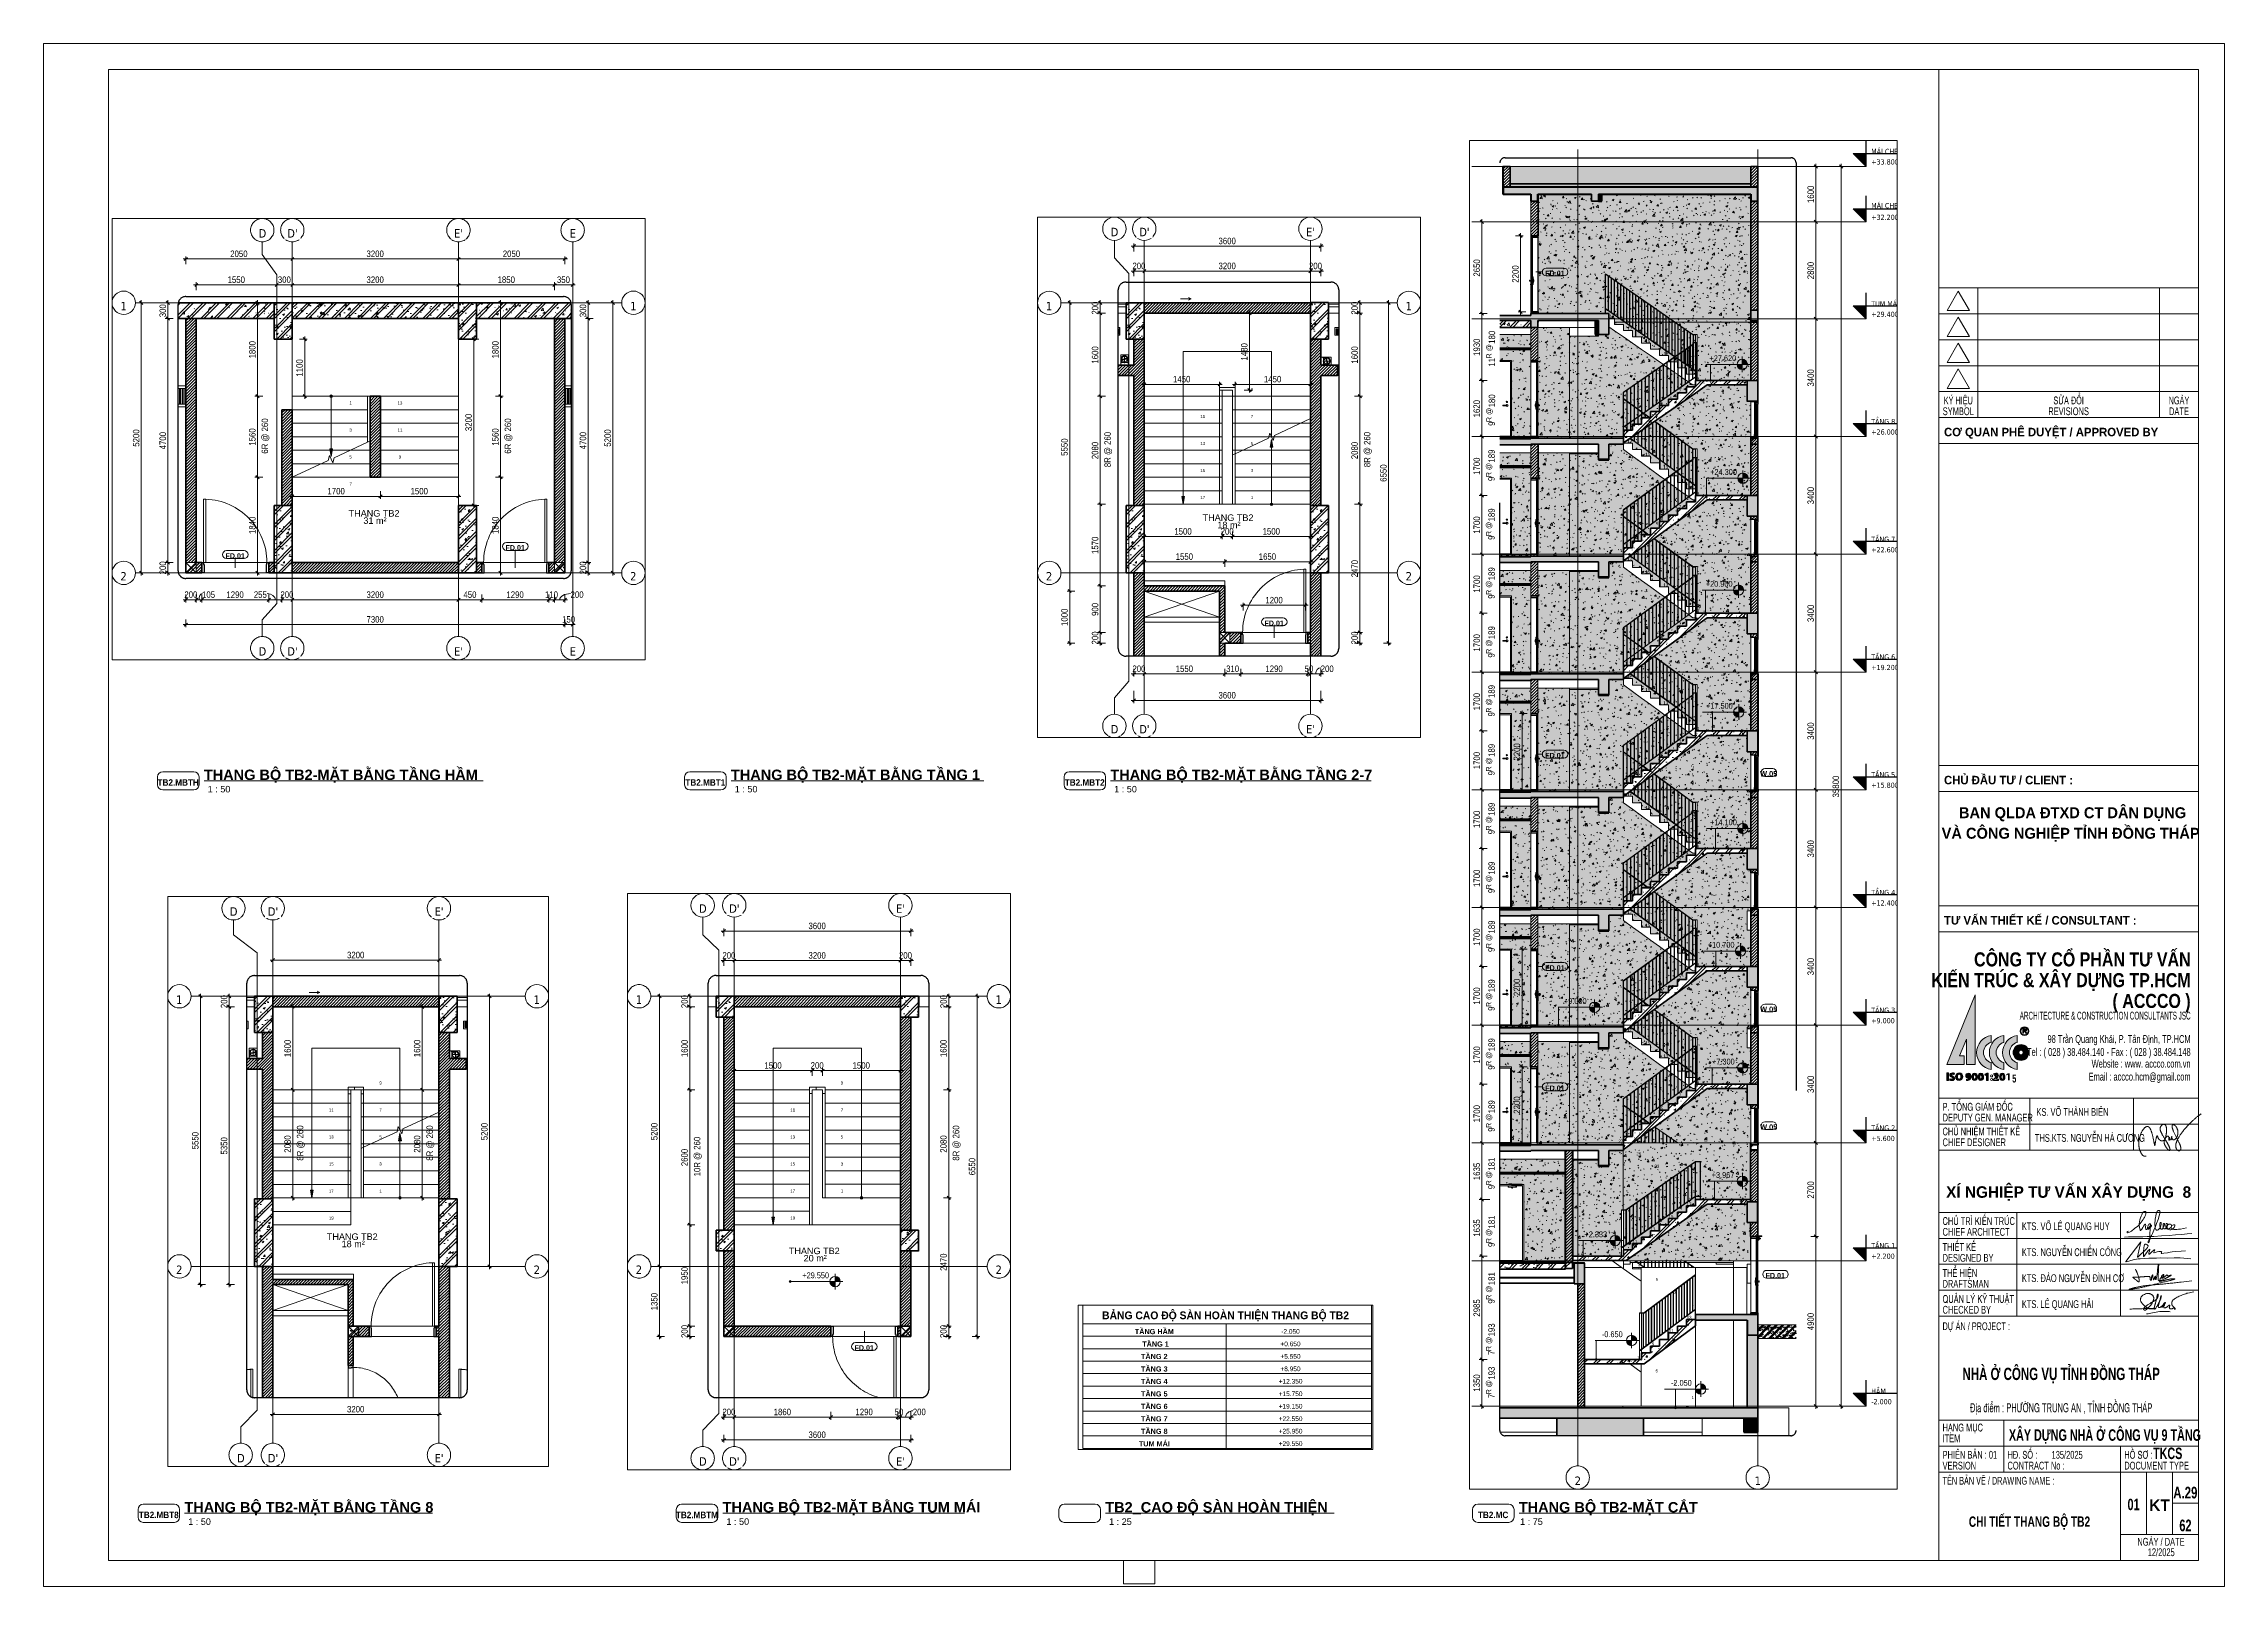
# Paper-space layout 'Layout1' of a CAD drawing. Header units: millimetres. Extents: x -416 to 424, y -1 to 593.
# The model-space entities are those that its viewports show. They can reach past a viewport. Long polylines and large blocks are cut down to what shows.
import ezdxf

# ---------------------------------------------------------------- set-up
doc = ezdxf.new("R2010")
doc.units = ezdxf.units.MM
for name, pattern in [('Centre', [31.75, 6.35, -4.7625, 15.875, -4.7625]), ('Dash', [6, 3, -3]), ('Dash - Tight', [4.5, 3, -1.5]), ('Grid Line', [22.225, 12.7, -3.175, 3.175, -3.175]), ('Hidden', [7.14375, 4.7625, -2.38125]), ('IMPORT-CENTER _2_', [40.64, 25.4, -5.08, 5.08, -5.08]), ('Overhead', [3.96875, 2.38125, -1.5875])]:
    doc.linetypes.add(name, pattern=pattern)
for name, color, linetype, lineweight in [('0-2', 250, 'Continuous', 18), ('0-3', 10, 'Continuous', 5), ('A-ANNO-DIMS', 211, 'Continuous', 9), ('A-ANNO-DIMS-50', 211, 'Continuous', 9), ('A-ANNO-DIMS-75', 211, 'Continuous', 9), ('A-AREA-IDEN', 2, 'Continuous', 9), ('A-CLNG-1', 7, 'Continuous', 35), ('A-CLNG-FNSH-1', 250, 'Continuous', 18), ('A-CLNG-PATT-1', 13, 'Continuous', 18), ('A-DETL-GENF', 92, 'Continuous', 18), ('A-DETL-GENF-1', 92, 'Dash - Tight', 18), ('A-DETL-GENF-2', 254, 'Continuous', 18), ('A-DETL-GENF-3', 92, 'Hidden', 25), ('A-DETL-MBND-1', 253, 'Continuous', 18), ('A-DETL-MEDM', 33, 'Continuous', 35), ('A-DETL-THIN', 151, 'Continuous', 18), ('A-DETL-WIDE', 214, 'Continuous', 70), ('A-DOOR', 31, 'Continuous', 18), ('A-DOOR-1', 31, 'Continuous', 25), ('A-DOOR-FRAM', 31, 'Continuous', 25), ('A-DOOR-FRAM-1', 31, 'Continuous', 18), ('A-DOOR-IDEN', 31, 'Continuous', 9), ('A-FLOR', 192, 'Continuous', 18), ('A-FLOR-1', 250, 'Continuous', 18), ('A-FLOR-FNSH-1', 7, 'Continuous', 35), ('A-FLOR-FNSH-2', 250, 'Continuous', 18), ('A-FLOR-HRAL', 11, 'Continuous', 18), ('A-FLOR-HRAL-1', 11, 'Continuous', 25), ('A-FLOR-LEVL', 51, 'Continuous', 9), ('A-FLOR-LEVL-1', 51, 'Continuous', 25), ('A-FLOR-LEVL-2', 51, 'Centre', 9), ('A-FLOR-MCUT', 51, 'Continuous', 18), ('A-FLOR-PATT-1', 253, 'Continuous', 18), ('A-FLOR-PATT-2', 8, 'Continuous', 18), ('A-GLAZ', 151, 'Continuous', 18), ('A-GLAZ-1', 151, 'Continuous', 25), ('A-GLAZ-IDEN', 152, 'Continuous', 9), ('A-WALL', 113, 'Continuous', 18), ('A-WALL-1', 113, 'Continuous', 35), ('A-WALL-2', 7, 'Continuous', 35), ('A-WALL-FNSH-1', 250, 'Continuous', 18), ('A-WALL-PATT-1', 111, 'Continuous', 18), ('A-WALL-PATT-2', 254, 'Continuous', 18), ('A-WALL-PATT-3', 250, 'Continuous', 18), ('A-WALL-PATT-4', 111, 'Continuous', 5), ('G-ANNO-DIMS', 111, 'Continuous', 9), ('G-ANNO-TEXT-1', 7, 'Continuous', 9), ('G-ANNO-TEXT-2', 5, 'Continuous', 9), ('G-ANNO-TTLB', 6, 'Continuous', 9), ('G-IMPT', 8, 'Continuous', 18), ('G-IMPT-3', 8, 'IMPORT-CENTER _2_', 18), ('I-WALL', 2, 'Continuous', 18), ('L-SITE-WALL-1', 7, 'Continuous', 35), ('M-EQPM', 50, 'Continuous', 18), ('M-EQPM-1', 250, 'Continuous', 18), ('S-BEAM-1', 43, 'Continuous', 5), ('S-BEAM-2', 10, 'Continuous', 50), ('S-BEAM-3', 250, 'Continuous', 18), ('S-COLS', 52, 'Continuous', 18), ('S-COLS-1', 9, 'Continuous', 5), ('S-COLS-2', 7, 'Continuous', 35), ('S-COLS-3', 52, 'Dash', 18), ('S-COLS-4', 254, 'Continuous', 18), ('S-COLS-5', 52, 'Continuous', 35), ('S-COLS-6', 250, 'Continuous', 18), ('S-COLS-HDLN', 52, 'Dash', 18), ('S-COLS-HDLN-1', 254, 'Continuous', 18), ('S-FNDN-1', 43, 'Continuous', 5), ('S-FNDN-2', 250, 'Continuous', 18), ('S-FNDN-3', 7, 'Continuous', 35), ('S-GRID', 1, 'Continuous', 9), ('S-GRID-1', 1, 'Grid Line', 9), ('S-GRID-IDEN', 1, 'Continuous', 9), ('S-STRS', 31, 'Continuous', 18), ('S-STRS-1', 253, 'Continuous', 18), ('S-STRS-2', 31, 'Continuous', 35), ('S-STRS-ANNO', 31, 'Continuous', 18), ('S-STRS-IDEN-1', 31, 'Continuous', 9), ('S-STRS-MBND', 31, 'Overhead', 18), ('S-STRS-MBND-1', 31, 'Continuous', 18)]:
    doc.layers.add(name, color=color, linetype=linetype, lineweight=lineweight)
doc.layers.add('G-ANNO-NPLT', color=191, linetype='Continuous', plot=False)
doc.styles.add('Arial', font='arial.ttf', dxfattribs={"height": 59.53})
doc.styles.add('Arial_1', font='arial.ttf', dxfattribs={"height": 89.295})
doc.styles.add('Arial_2', font='arial.ttf', dxfattribs={"width": 0.9, "height": 112.5})
doc.styles.add('Arial_3', font='arial.ttf', dxfattribs={"height": 125})
doc.styles.add('Arial_4', font='arial.ttf', dxfattribs={"width": 0.9, "height": 168.75})
doc.styles.add('Arial_5', font='arial.ttf', dxfattribs={"height": 45})
doc.styles.add('Arial_6', font='arial.ttf', dxfattribs={"height": 2.5})
doc.styles.add('Arial_B', font='arialbd.ttf', dxfattribs={"width": 0.9, "height": 100})
doc.styles.add('Arial_B_2', font='arialbd.ttf', dxfattribs={"width": 0.9, "height": 150})
doc.styles.add('Arial_B_3', font='arialbd.ttf', dxfattribs={"width": 0.85, "height": 157.5})
doc.styles.add('Arial_B_4', font='arialbd.ttf', dxfattribs={"width": 0.95, "height": 75})
doc.styles.add('Arial_B_5', font='arialbd.ttf', dxfattribs={"height": 50})
doc.styles.add('Arial_B_6', font='arialbd.ttf', dxfattribs={"width": 0.7, "height": 4})
doc.styles.add('Arial_B_7', font='arialbd.ttf', dxfattribs={"width": 0.7, "height": 4.5})
doc.styles.add('Arial_B_8', font='arialbd.ttf', dxfattribs={"height": 4})
doc.styles.add('Arial_B_9', font='arialbd.ttf', dxfattribs={"width": 0.9, "height": 2.5})
doc.styles.add('Tahoma_B', font='tahomabd.ttf', dxfattribs={"height": 162.5})
doc.styles.add('Tahoma_B_1', font='tahomabd.ttf', dxfattribs={"width": 0.85, "height": 150})
doc.styles.add('Tahoma_B_2', font='tahomabd.ttf', dxfattribs={"height": 243.75})
doc.styles.add('UTM Avo', font='', dxfattribs={"width": 0.9, "height": 125})
doc.styles.add('UTM Avo_1', font='', dxfattribs={"width": 0.9, "height": 187.5})
doc.styles.add('UTM Avo_2', font='', dxfattribs={"width": 0.9, "height": 150})
doc.styles.add('UTM Avo_3', font='', dxfattribs={"width": 0.9, "height": 187.5})
doc.styles.add('VNI-Avo_B', font='', dxfattribs={"height": 851.193385})
doc.styles.add('VNI-Avo_B_1', font='', dxfattribs={"width": 0.7, "height": 851.193385})
doc.styles.add('VNI-Avo_B_2', font='', dxfattribs={"height": 627.256615})
doc.styles.add('VNI-Avo_B_3', font='', dxfattribs={"width": 0.85, "height": 1041.119611})
doc.styles.add('VNI-Avo_B_4', font='', dxfattribs={"width": 0.7, "height": 911.490203})
doc.styles.add('VNI-Avo_B_5', font='', dxfattribs={"height": 808.633715})
doc.styles.add('VNI-Avo_B_6', font='', dxfattribs={"width": 0.7, "height": 4.5})
doc.styles.add('VNI-Helve-Condense', font='', dxfattribs={"width": 0.57, "height": 575.072475})
doc.styles.add('VNI-Helve-Condense_1', font='', dxfattribs={"width": 0.7, "height": 575.072475})
doc.styles.add('VNI-Helve-Condense_2', font='', dxfattribs={"width": 0.75, "height": 575.072475})
doc.styles.add('VNI-Helve-Condense_3', font='', dxfattribs={"width": 0.7, "height": 670.917887})
doc.styles.add('VNI-Lithos_B', font='', dxfattribs={"width": 0.7, "height": 2.376})
doc.styles.get('UTM Avo').set_extended_font_data('UTM Avo')
doc.styles.get('UTM Avo_1').set_extended_font_data('UTM Avo')
doc.styles.get('UTM Avo_2').set_extended_font_data('UTM Avo')
doc.styles.get('UTM Avo_3').set_extended_font_data('UTM Avo')
doc.styles.get('VNI-Avo_B').set_extended_font_data('VNI-Avo', bold=True)
doc.styles.get('VNI-Avo_B_1').set_extended_font_data('VNI-Avo', bold=True)
doc.styles.get('VNI-Avo_B_2').set_extended_font_data('VNI-Avo', bold=True)
doc.styles.get('VNI-Avo_B_3').set_extended_font_data('VNI-Avo', bold=True)
doc.styles.get('VNI-Avo_B_4').set_extended_font_data('VNI-Avo', bold=True)
doc.styles.get('VNI-Avo_B_5').set_extended_font_data('VNI-Avo', bold=True)
doc.styles.get('VNI-Avo_B_6').set_extended_font_data('VNI-Avo', bold=True)
doc.styles.get('VNI-Helve-Condense').set_extended_font_data('VNI-Helve-Condense')
doc.styles.get('VNI-Helve-Condense_1').set_extended_font_data('VNI-Helve-Condense')
doc.styles.get('VNI-Helve-Condense_2').set_extended_font_data('VNI-Helve-Condense')
doc.styles.get('VNI-Helve-Condense_3').set_extended_font_data('VNI-Helve-Condense')
doc.styles.get('VNI-Lithos_B').set_extended_font_data('VNI-Lithos', bold=True)
doc.dimstyles.new('1_Dim_chi_tiet_2_5', dxfattribs={"dimscale": 304.8, "dimtxt": 124.912619, "dimasz": 0.19685, "dimexe": 0.164042, "dimexo": 0.0625, "dimgap": 0.016404, "dimtad": 1, "dimdec": 0, "dimrnd": 5, "dimzin": 0, "dimdsep": 46, "dimtxsty": 'UTM Avo', "dimblk1": 'OBLIQUE', "dimblk2": 'OBLIQUE', "dimsah": 1, "dimcen": 0.09, "dimdle": 0.164042, "dimazin": 0, "dimtfac": 1, "dimtdec": 4, "dimtix": 1, "dimtmove": 0, "dimatfit": 3, "dimfxl": 0.328084, "dimfxlon": 1, "dimtvp": 1, "dimtolj": 1, "dimtzin": 0, "dimarcsym": 2})
doc.dimstyles.new('1_Dim_chi_tiet_2_5_1', dxfattribs={"dimscale": 304.8, "dimtxt": 124.912619, "dimasz": 0.19685, "dimexe": 0.164042, "dimexo": 0.0625, "dimgap": 0.016404, "dimtad": 1, "dimdec": 0, "dimrnd": 5, "dimzin": 0, "dimdsep": 46, "dimtxsty": 'UTM Avo', "dimblk1": 'OBLIQUE', "dimblk2": 'OBLIQUE', "dimsah": 1, "dimcen": 0.09, "dimdle": 0.164042, "dimazin": 0, "dimtfac": 1, "dimtdec": 4, "dimtix": 1, "dimtmove": 1, "dimatfit": 3, "dimfxl": 0.328084, "dimfxlon": 1, "dimtvp": 1, "dimtolj": 1, "dimtzin": 0, "dimarcsym": 2})
doc.dimstyles.new('1_Dim_chi_tiet_2_5_2', dxfattribs={"dimscale": 304.8, "dimtxt": 187.368928, "dimasz": 0.295276, "dimexe": 0.246063, "dimexo": 0.0625, "dimgap": 0.024606, "dimtad": 1, "dimdec": 0, "dimrnd": 5, "dimzin": 0, "dimdsep": 46, "dimtxsty": 'UTM Avo_1', "dimblk1": 'OBLIQUE', "dimblk2": 'OBLIQUE', "dimsah": 1, "dimcen": 0.09, "dimdle": 0.246063, "dimazin": 0, "dimtfac": 1, "dimtdec": 4, "dimtix": 1, "dimtmove": 0, "dimatfit": 3, "dimfxl": 0.492126, "dimfxlon": 1, "dimtvp": 1, "dimtolj": 1, "dimtzin": 0, "dimarcsym": 2})
pattern_1 = [(45, (8113.044, 0), (-28.28427, 28.28427), [])]
pattern_2 = [(50, (8113.04, 0), (364.368, -31.8783), [38.1, -419.1]), (355, (8113.04, 0), (-70.4859, 382.1133), [30.48, -335.28]), (100.451, (8143.4, -2.66), (293.885, 350.2334), [32.38, -356.18]), (46.184, (8113.04, 101.6), (542.1585, -84.086), [57.15, -628.65]), (96.636, (8158.2, 94.6), (474.805, 494.8554), [48.57, -534.27]), (351.184, (8113.04, 101.6), (474.81, 494.85), [45.72, -502.92]), (21, (8163.84, 76.2), (303.2285, -204.5305), [38.1, -419.1]), (326, (8163.84, 76.2), (123.604, 368.376), [30.48, -335.28]), (71.451, (8189.1, 59.16), (426.8341, 163.8427), [32.38, -356.18]), (37.5, (8113.04, 0), (6.17665, 169.11015), [3.353, -327.863, 3.353, -337.007, -336.55]), (37.5, (8113.04, 0), (6.17665, 169.11015), [-671.576, 3.353, -333.197]), (7.5, (8113.04, 0), (133.6389, 200.3615), [3.353, -190.703, 3.353, -320.243, -128.27]), (7.5, (8113.04, 0), (133.6389, 200.3615), [-517.652, 3.353, -124.917]), (327.5, (7999.76, 0), (271.18182, -11.45836), [3.353, -123.647, 3.353, -392.887, -525.78]), (327.5, (7999.76, 0), (271.18182, -11.45836), [-523.24, 3.353, -522.427]), (317.5, (7948.96, 0), (296.2585, 50.8528), [3.353, -161.747, 3.353, -259.791, -373.38]), (317.5, (7948.96, 0), (296.2585, 50.8528), [-428.244, 3.353, -370.027]), (45, (8113.04, 0), (-125.7236, 125.7236), []), (45, (8113.04, 190.5), (-125.7236, 125.7236), [])]
pattern_3 = [(140, (-40102.56, -35387.3), (31.8783, 364.368), [38.1, -419.1]), (85, (-40102.56, -35387.3), (-382.1133, -70.4859), [30.48, -335.28]), (190.451, (-40099.9, -35356.95), (-350.2334, 293.885), [32.38, -356.18]), (136.184, (-40204.16, -35387.3), (84.086, 542.1585), [57.15, -628.65]), (186.636, (-40197.16, -35342.13), (-494.8554, 474.805), [48.57, -534.27]), (81.184, (-40204.16, -35387.3), (-494.85, 474.81), [45.72, -502.92]), (111, (-40178.76, -35336.5), (204.5305, 303.2285), [38.1, -419.1]), (56, (-40178.76, -35336.5), (-368.376, 123.604), [30.48, -335.28]), (161.451, (-40161.72, -35311.24), (-163.8427, 426.8341), [32.38, -356.18]), (127.5, (-40102.56, -35387.31), (-169.11015, 6.17665), [3.353, -327.863, 3.353, -337.007, -336.55]), (127.5, (-40102.56, -35387.31), (-169.11015, 6.17665), [-671.576, 3.353, -333.197]), (97.5, (-40102.56, -35387.31), (-200.3615, 133.6389), [3.353, -190.703, 3.353, -320.243, -128.27]), (97.5, (-40102.56, -35387.31), (-200.3615, 133.6389), [-517.652, 3.353, -124.917]), (57.5, (-40102.56, -35500.6), (11.45836, 271.18182), [3.353, -123.647, 3.353, -392.887, -525.78]), (57.5, (-40102.56, -35500.6), (11.45836, 271.18182), [-523.24, 3.353, -522.427]), (47.5, (-40102.56, -35551.4), (-50.8528, 296.2585), [3.353, -161.747, 3.353, -259.791, -373.38]), (47.5, (-40102.56, -35551.4), (-50.8528, 296.2585), [-428.244, 3.353, -370.027]), (135, (-40102.56, -35387.31), (-125.7236, -125.7236), []), (135, (-40293.06, -35387.31), (-125.7236, -125.7236), [])]
pattern_4 = [(45, (16193.59, 0), (-28.28427, 28.28427), [])]
pattern_5 = [(50, (0, 0), (364.368, -31.8783), [38.1, -419.1]), (355, (0, 0), (-70.4859, 382.1133), [30.48, -335.28]), (100.451, (30.36, -2.66), (293.885, 350.2334), [32.38, -356.18]), (46.184, (0, 101.6), (542.1585, -84.086), [57.15, -628.65]), (96.636, (45.2, 94.6), (474.805, 494.8554), [48.57, -534.27]), (351.184, (0, 101.6), (474.81, 494.85), [45.72, -502.92]), (21, (50.8, 76.2), (303.2285, -204.5305), [38.1, -419.1]), (326, (50.8, 76.2), (123.604, 368.376), [30.48, -335.28]), (71.451, (76.07, 59.16), (426.8341, 163.8427), [32.38, -356.18]), (37.5, (0, 0), (6.17665, 169.11015), [3.353, -327.863, 3.353, -337.007, -336.55]), (37.5, (0, 0), (6.17665, 169.11015), [-671.576, 3.353, -333.197]), (7.5, (0, 0), (133.6389, 200.3615), [3.353, -190.703, 3.353, -320.243, -128.27]), (7.5, (0, 0), (133.6389, 200.3615), [-517.652, 3.353, -124.917]), (327.5, (-113.28, 0), (271.18182, -11.45836), [3.353, -123.647, 3.353, -392.887, -525.78]), (327.5, (-113.28, 0), (271.18182, -11.45836), [-523.24, 3.353, -522.427]), (317.5, (-164.08, 0), (296.2585, 50.8528), [3.353, -161.747, 3.353, -259.791, -373.38]), (317.5, (-164.08, 0), (296.2585, 50.8528), [-428.244, 3.353, -370.027]), (45, (0, 0), (-125.7236, 125.7236), []), (45, (0, 190.5), (-125.7236, 125.7236), [])]
pattern_6 = [(45, (26003.375, 0), (-28.28427, 28.28427), [])]
pattern_7 = [(50, (26003.37, 0), (364.368, -31.8783), [38.1, -419.1]), (355, (26003.37, 0), (-70.4859, 382.1133), [30.48, -335.28]), (100.451, (26033.74, -2.66), (293.885, 350.2334), [32.38, -356.18]), (46.184, (26003.37, 101.6), (542.1585, -84.086), [57.15, -628.65]), (96.636, (26048.55, 94.6), (474.805, 494.8554), [48.57, -534.27]), (351.184, (26003.4, 101.6), (474.81, 494.85), [45.72, -502.92]), (21, (26054.17, 76.2), (303.2285, -204.5305), [38.1, -419.1]), (326, (26054.17, 76.2), (123.604, 368.376), [30.48, -335.28]), (71.451, (26079.44, 59.16), (426.8341, 163.8427), [32.38, -356.18]), (37.5, (26003.37, 0), (6.17665, 169.11015), [3.353, -327.863, 3.353, -337.007, -336.55]), (37.5, (26003.37, 0), (6.17665, 169.11015), [-671.576, 3.353, -333.197]), (7.5, (26003.37, 0), (133.6389, 200.3615), [3.353, -190.703, 3.353, -320.243, -128.27]), (7.5, (26003.37, 0), (133.6389, 200.3615), [-517.652, 3.353, -124.917]), (327.5, (25890.09, 0), (271.18182, -11.45836), [3.353, -123.647, 3.353, -392.887, -525.78]), (327.5, (25890.09, 0), (271.18182, -11.45836), [-523.24, 3.353, -522.427]), (317.5, (25839.3, 0), (296.2585, 50.8528), [3.353, -161.747, 3.353, -259.791, -373.38]), (317.5, (25839.3, 0), (296.2585, 50.8528), [-428.244, 3.353, -370.027]), (45, (26003.37, 0), (-125.7236, 125.7236), []), (45, (26003.37, 190.5), (-125.7236, 125.7236), [])]
pattern_8 = [(45, (35594.96, 0), (-28.28427, 28.28427), [])]
pattern_9 = [(140, (-40102.56, -33736.94), (31.8783, 364.368), [38.1, -419.1]), (85, (-40102.56, -33736.94), (-382.1133, -70.4859), [30.48, -335.28]), (190.451, (-40099.9, -33706.57), (-350.2334, 293.885), [32.38, -356.18]), (136.184, (-40204.16, -33736.94), (84.086, 542.1585), [57.15, -628.65]), (186.636, (-40197.16, -33691.76), (-494.8554, 474.805), [48.57, -534.27]), (81.184, (-40204.16, -33736.94), (-494.85, 474.81), [45.72, -502.92]), (111, (-40178.76, -33686.14), (204.5305, 303.2285), [38.1, -419.1]), (56, (-40178.76, -33686.14), (-368.376, 123.604), [30.48, -335.28]), (161.451, (-40161.72, -33660.87), (-163.8427, 426.8341), [32.38, -356.18]), (127.5, (-40102.56, -33736.94), (-169.11015, 6.17665), [3.353, -327.863, 3.353, -673.557]), (127.5, (-40102.56, -33736.94), (-169.11015, 6.17665), [-334.569, -337.007, 3.353, -333.197]), (97.5, (-40102.56, -33736.94), (-200.3615, 133.6389), [3.353, -190.703, 3.353, -320.243, -128.27]), (97.5, (-40102.56, -33736.94), (-200.3615, 133.6389), [-517.652, 3.353, -124.917]), (57.5, (-40102.56, -33850.22), (11.45836, 271.18182), [3.353, -123.647, 3.353, -392.887, -525.78]), (57.5, (-40102.56, -33850.22), (11.45836, 271.18182), [-523.24, 3.353, -522.427]), (47.5, (-40102.56, -33901.02), (-50.8528, 296.2585), [3.353, -161.747, 3.353, -259.791, -373.38]), (47.5, (-40102.56, -33901.02), (-50.8528, 296.2585), [-428.244, 3.353, -370.027]), (135, (-40102.56, -33736.94), (-125.7236, -125.7236), []), (135, (-40293.06, -33736.94), (-125.7236, -125.7236), [])]
pattern_10 = [(140, (-40102.56, -37135.3), (31.8783, 364.368), [38.1, -419.1]), (85, (-40102.56, -37135.3), (-382.1133, -70.4859), [30.48, -335.28]), (190.451, (-40099.9, -37104.95), (-350.2334, 293.885), [32.38, -356.18]), (136.184, (-40204.16, -37135.3), (84.086, 542.1585), [57.15, -628.65]), (186.636, (-40197.16, -37090.13), (-494.8554, 474.805), [48.57, -534.27]), (81.184, (-40204.16, -37135.3), (-494.85, 474.81), [45.72, -502.92]), (111, (-40178.76, -37084.5), (204.5305, 303.2285), [38.1, -419.1]), (56, (-40178.76, -37084.5), (-368.376, 123.604), [30.48, -335.28]), (161.451, (-40161.72, -37059.24), (-163.8427, 426.8341), [32.38, -356.18]), (127.5, (-40102.56, -37135.31), (-169.11015, 6.17665), [3.353, -327.863, 3.353, -337.007, -336.55]), (127.5, (-40102.56, -37135.31), (-169.11015, 6.17665), [-671.576, 3.353, -333.197]), (97.5, (-40102.56, -37135.31), (-200.3615, 133.6389), [3.353, -190.703, 3.353, -320.243, -128.27]), (97.5, (-40102.56, -37135.31), (-200.3615, 133.6389), [-517.652, 3.353, -124.917]), (57.5, (-40102.56, -37248.6), (11.45836, 271.18182), [3.353, -123.647, 3.353, -392.887, -525.78]), (57.5, (-40102.56, -37248.6), (11.45836, 271.18182), [-523.24, 3.353, -522.427]), (47.5, (-40102.56, -37299.4), (-50.8528, 296.2585), [3.353, -161.747, 3.353, -259.791, -373.38]), (47.5, (-40102.56, -37299.4), (-50.8528, 296.2585), [-428.244, 3.353, -370.027]), (135, (-40102.56, -37135.31), (-125.7236, -125.7236), []), (135, (-40293.06, -37135.31), (-125.7236, -125.7236), [])]
pattern_11 = [(50, (-37111.3, 15225), (546.553, -47.817), [57.15, -628.65]), (355, (-37111.3, 15225), (-105.728, 573.17), [45.72, -502.92]), (100.451, (-37065.8, 15221), (440.828, 525.35), [48.57, -534.27]), (46.184, (-37111.3, 15377.4), (813.237, -126.128), [85.725, -942.975]), (96.636, (-37043.55, 15366.9), (712.207, 742.283), [72.855, -801.405]), (351.184, (-37111.3, 15377.4), (712.215, 742.276), [68.58, -754.38]), (21, (-37035.1, 15339.3), (454.843, -306.796), [57.15, -628.65]), (326, (-37035.1, 15339.3), (185.406, 552.564), [45.72, -502.92]), (71.451, (-36997.2, 15313.73), (640.251, 245.764), [48.57, -534.27]), (37.5, (-37111.32, 15225), (9.2664, 253.665), [5.029, -491.795, 5.029, -505.511, -504.825]), (37.5, (-37111.32, 15225), (9.2664, 253.665), [-1007.364, 5.029, -499.796]), (7.5, (-37111.32, 15225), (200.4594, 300.5414), [5.029, -286.055, 5.029, -480.365, -192.405]), (7.5, (-37111.32, 15225), (200.4594, 300.5414), [-776.478, 5.029, -187.376]), (327.5, (-37281.25, 15225), (406.7728, -17.1864), [5.029, -185.471, 5.029, -589.331, -788.67]), (327.5, (-37281.25, 15225), (406.7728, -17.1864), [-784.86, 5.029, -783.641]), (317.5, (-37357.45, 15225), (444.388, 76.28), [5.029, -242.621, 5.029, -389.687, -560.07]), (317.5, (-37357.45, 15225), (444.388, 76.28), [-642.366, 5.029, -555.041]), (45, (-37111.32, 15225), (-188.5854, 188.5854), []), (45, (-37111.32, 15510.75), (-188.5854, 188.5854), [])]
pattern_12 = [(45, (80851.11, 15225), (-42.4264, 42.4264), [])]
pattern_13 = [(50, (80851.1, 15225), (273.276, -23.909), [28.575, -314.325]), (355, (80851.1, 15225), (-52.8646, 286.585), [22.86, -251.46]), (100.451, (80873.88, 15223), (220.414, 262.6745), [24.285, -267.135]), (46.184, (80851.1, 15301.2), (406.6187, -63.0646), [42.862, -471.487]), (96.636, (80885, 15295.94), (356.104, 371.141), [36.428, -400.703]), (351.184, (80851.1, 15301.2), (356.1075, 371.138), [34.29, -377.19]), (21, (80889.2, 15282.15), (227.4212, -153.3982), [28.575, -314.325]), (326, (80889.2, 15282.15), (92.7027, 276.282), [22.86, -251.46]), (71.451, (80908.16, 15269.37), (320.1254, 122.8816), [24.285, -267.135]), (37.5, (80851.11, 15225), (4.6325, 126.8326), [2.515, -245.897, 2.515, -252.755, -252.412]), (37.5, (80851.11, 15225), (4.6325, 126.8326), [-503.682, 2.515, -249.898]), (7.5, (80851.11, 15225), (100.2292, 150.2711), [2.515, -143.027, 2.515, -240.182, -96.202]), (7.5, (80851.11, 15225), (100.2292, 150.2711), [-388.239, 2.515, -93.688]), (327.5, (80766.15, 15225), (203.38684, -8.5935), [2.515, -92.735, 2.515, -294.665, -394.335]), (327.5, (80766.15, 15225), (203.38684, -8.5935), [-392.43, 2.515, -391.82]), (317.5, (80728.05, 15225), (222.1944, 38.1398), [2.515, -121.31, 2.515, -194.843, -280.035]), (317.5, (80728.05, 15225), (222.1944, 38.1398), [-321.183, 2.515, -277.52]), (45, (80851.11, 15225), (-94.2927, 94.2927), []), (45, (80851.11, 15367.88), (-94.2927, 94.2927), [])]
pattern_14 = [(50, (80851.1, 15225), (546.553, -47.817), [57.15, -628.65]), (355, (80851.1, 15225), (-105.728, 573.17), [45.72, -502.92]), (100.451, (80896.66, 15221), (440.828, 525.35), [48.57, -534.27]), (46.184, (80851.1, 15377.4), (813.237, -126.128), [85.725, -942.975]), (96.636, (80918.9, 15366.9), (712.207, 742.283), [72.855, -801.405]), (351.184, (80851.1, 15377.4), (712.215, 742.276), [68.58, -754.38]), (21, (80927.3, 15339.3), (454.843, -306.796), [57.15, -628.65]), (326, (80927.3, 15339.3), (185.406, 552.564), [45.72, -502.92]), (71.451, (80965.2, 15313.73), (640.251, 245.764), [48.57, -534.27]), (37.5, (80851.11, 15225), (9.2664, 253.665), [5.029, -491.795, 5.029, -505.511, -504.825]), (37.5, (80851.11, 15225), (9.2664, 253.665), [-1007.364, 5.029, -499.796]), (7.5, (80851.1, 15225), (200.4594, 300.5414), [5.029, -286.055, 5.029, -480.365, -192.405]), (7.5, (80851.1, 15225), (200.4594, 300.5414), [-776.478, 5.029, -187.376]), (327.5, (80681.19, 15225), (406.7728, -17.1864), [5.029, -185.471, 5.029, -589.331, -788.67]), (327.5, (80681.19, 15225), (406.7728, -17.1864), [-784.86, 5.029, -783.641]), (317.5, (80605, 15225), (444.388, 76.28), [5.029, -242.621, 5.029, -389.687, -560.07]), (317.5, (80605, 15225), (444.388, 76.28), [-642.366, 5.029, -555.041]), (45, (80851.1, 15225), (-188.5854, 188.5854), []), (45, (80851.1, 15510.75), (-188.5854, 188.5854), [])]
pattern_15 = [(0, (80851.11, 15225), (609.6, 152.4), [25.146, -432.054, 25.146, -432.054, -2438.4]), (0, (80851.11, 15225), (609.6, 152.4), [-914.4, 25.146, -889.254, 25.146, -432.054, -1066.8]), (0, (80851.11, 15225), (609.6, 152.4), [-2286, 25.146, -279.654, 25.146, -736.854]), (120, (81079.71, 15301.2), (-436.7823, 451.7291), [25.146, -432.054, 25.146, -432.054, -2438.4]), (120, (81079.71, 15301.2), (-436.7823, 451.7291), [-914.4, 25.146, -889.254, 25.146, -432.054, -1066.8]), (120, (81079.71, 15301.2), (-436.7823, 451.7291), [-2286, 25.146, -279.654, 25.146, -736.854]), (240, (81155.91, 15606), (-172.8177, -604.1291), [25.146, -432.054, 25.146, -432.054, -2438.4]), (240, (81155.91, 15606), (-172.8177, -604.1291), [-914.4, 25.146, -889.254, 25.146, -432.054, -1066.8]), (240, (81155.91, 15606), (-172.8177, -604.1291), [-2286, 25.146, -279.654, 25.146, -736.854])]
pattern_16 = [(50, (80851.1, 15225), (546.553, -47.817), [57.15, -628.65]), (355, (80851.1, 15225), (-105.728, 573.17), [45.72, -502.92]), (100.451, (80896.66, 15221), (440.828, 525.35), [48.57, -534.27]), (46.184, (80851.1, 15377.4), (813.237, -126.128), [85.725, -942.975]), (96.636, (80918.9, 15366.9), (712.207, 742.283), [72.855, -801.405]), (351.184, (80851.1, 15377.4), (712.215, 742.276), [68.58, -754.38]), (21, (80927.3, 15339.3), (454.843, -306.796), [57.15, -628.65]), (326, (80927.3, 15339.3), (185.406, 552.564), [45.72, -502.92]), (71.451, (80965.2, 15313.73), (640.251, 245.764), [48.57, -534.27]), (37.5, (80851.11, 15225), (9.2664, 253.665), [25.146, -471.678, 25.146, -485.394, -504.825]), (37.5, (80851.11, 15225), (9.2664, 253.665), [-1007.364, 25.146, -479.679]), (7.5, (80851.1, 15225), (200.4594, 300.5414), [25.146, -265.938, 25.146, -460.248, -192.405]), (7.5, (80851.1, 15225), (200.4594, 300.5414), [-776.478, 25.146, -167.259]), (327.5, (80681.19, 15225), (406.7728, -17.1864), [25.146, -165.354, 25.146, -569.214, -788.67]), (327.5, (80681.19, 15225), (406.7728, -17.1864), [-784.86, 25.146, -763.524]), (317.5, (80605, 15225), (444.388, 76.28), [25.146, -222.504, 25.146, -369.57, -560.07]), (317.5, (80605, 15225), (444.388, 76.28), [-642.366, 25.146, -534.924])]
pattern_17 = [(37.5, (80851.11, 15225), (-2.40047, 73.41204), [2.515, -55.397, 2.515, -62.255, -61.912]), (37.5, (80851.11, 15225), (-2.40047, 73.41204), [-122.682, 2.515, -59.398]), (7.5, (80851.11, 15225), (67.42816, 107.524), [2.515, -28.727, 2.515, -49.682, -20.002]), (7.5, (80851.11, 15225), (67.42816, 107.524), [-83.439, 2.515, -17.488]), (327.5, (80804.25, 15225), (118.6493, 0.21553), [2.515, -16.535, 2.515, -66.065, -89.535]), (327.5, (80804.25, 15225), (118.6493, 0.21553), [-87.63, 2.515, -87.02]), (317.5, (80804.25, 15225), (114.5339, 33.4393), [2.515, -7.01, 2.515, -42.443, -51.435]), (317.5, (80804.25, 15225), (114.5339, 33.4393), [-54.483, 2.515, -48.92])]
pattern_18 = [(45, (80851.11, 15225), (-39.77476, 39.77476), [])]

psp = doc.layouts.get("Layout1")

# ---------------------------------------------------------------- texts
at = {"layer": 'G-ANNO-TTLB', "line_spacing_factor": 0.936439}
for s, insert, char_height, width, attachment_point, style in [('\\pt12.7,25.4,38.1,50.8,63.5,76.2,88.9,101.6,114.3,127,139.7,152.4,165.1,177.8,190.5,203.2,215.9,228.6,241.3,254,266.7,279.4,292.1,304.8,317.5,330.2,342.9,355.6,368.3,381,393.7,406.4;THANG BỘ TB2-MẶT BẰNG TẦNG HẦM', (-354.28, 310.96), 4, 105.37, 4, 'Arial_B_8'), ('\\pt12.7,25.4,38.1,50.8,63.5,76.2,88.9,101.6,114.3,127,139.7,152.4,165.1,177.8,190.5,203.2,215.9,228.6,241.3,254,266.7,279.4,292.1,304.8,317.5,330.2,342.9,355.6,368.3,381,393.7,406.4;THANG BỘ TB2-MẶT BẰNG TẦNG 1', (-151.26, 310.96), 4, 95.85, 4, 'Arial_B_8'), ('\\pt12.7,25.4,38.1,50.8,63.5,76.2,88.9,101.6,114.3,127,139.7,152.4,165.1,177.8,190.5,203.2,215.9,228.6,241.3,254,266.7,279.4,292.1,304.8,317.5,330.2,342.9,355.6,368.3,381,393.7,406.4;THANG BỘ TB2-MẶT BẰNG TẦNG 2-7', (-5.11, 310.96), 4, 100.81, 4, 'Arial_B_8'), ('\\pt11.43,22.86,34.29,45.72,57.15,68.58,80.01,91.44,102.87,114.3,125.73,137.16,148.59,160.02,171.45,182.88,194.31,205.74,217.17,228.6,240.03,251.46,262.89,274.32,285.75,297.18,308.61,320.04,331.47,342.9,354.33,365.76;TB2.MBTH', (-364.16, 308.53), 2.5, 15.957, 5, 'Arial_B_9'), ('\\pt12.7,25.4,38.1,50.8,63.5,76.2,88.9,101.6,114.3,127,139.7,152.4,165.1,177.8,190.5,203.2,215.9,228.6,241.3,254,266.7,279.4,292.1,304.8,317.5,330.2,342.9,355.6,368.3,381,393.7,406.4; 1 : 50', (-353.77, 305.94), 2.5, 9.79, 4, 'Arial_6'), ('\\pt11.43,22.86,34.29,45.72,57.15,68.58,80.01,91.44,102.87,114.3,125.73,137.16,148.59,160.02,171.45,182.88,194.31,205.74,217.17,228.6,240.03,251.46,262.89,274.32,285.75,297.18,308.61,320.04,331.47,342.9,354.33,365.76;TB2.MBT1', (-161.12, 308.53), 2.5, 15.417, 5, 'Arial_B_9'), ('\\pt12.7,25.4,38.1,50.8,63.5,76.2,88.9,101.6,114.3,127,139.7,152.4,165.1,177.8,190.5,203.2,215.9,228.6,241.3,254,266.7,279.4,292.1,304.8,317.5,330.2,342.9,355.6,368.3,381,393.7,406.4; 1 : 50', (-150.74, 305.94), 2.5, 9.79, 4, 'Arial_6'), ('\\pt11.43,22.86,34.29,45.72,57.15,68.58,80.01,91.44,102.87,114.3,125.73,137.16,148.59,160.02,171.45,182.88,194.31,205.74,217.17,228.6,240.03,251.46,262.89,274.32,285.75,297.18,308.61,320.04,331.47,342.9,354.33,365.76;TB2.MBT2', (-14.98, 308.53), 2.5, 15.417, 5, 'Arial_B_9'), ('\\pt12.7,25.4,38.1,50.8,63.5,76.2,88.9,101.6,114.3,127,139.7,152.4,165.1,177.8,190.5,203.2,215.9,228.6,241.3,254,266.7,279.4,292.1,304.8,317.5,330.2,342.9,355.6,368.3,381,393.7,406.4; 1 : 50', (-4.6, 305.94), 2.5, 9.79, 4, 'Arial_6'), ('\\pt0.35001,0.70002,1.04999,1.4,1.75001,2.10002,2.44998,2.79999,3.15,3.50001,3.85002,4.19999,4.55,4.90001,5.25002,5.59998,5.94999,6.3,6.65001,7.00002,7.34999,7.7,8.05001,8.40002,8.74998,9.09999,9.45,9.80001,10.15002,10.49999,10.85,11.20001;A.29', (408.96, 35.08), 4.5, 9.31, 5, 'Arial_B_7'), ('\\pt11.43,22.86,34.29,45.72,57.15,68.58,80.01,91.44,102.87,114.3,125.73,137.16,148.59,160.02,171.45,182.88,194.31,205.74,217.17,228.6,240.03,251.46,262.89,274.32,285.75,297.18,308.61,320.04,331.47,342.9,354.33,365.76;TB2.MBT8', (-371.65, 26.5), 2.5, 15.417, 5, 'Arial_B_9'), ('\\pt12.7,25.4,38.1,50.8,63.5,76.2,88.9,101.6,114.3,127,139.7,152.4,165.1,177.8,190.5,203.2,215.9,228.6,241.3,254,266.7,279.4,292.1,304.8,317.5,330.2,342.9,355.6,368.3,381,393.7,406.4;THANG BỘ TB2-MẶT BẰNG TẦNG 8', (-361.78, 28.93), 4, 95.85, 4, 'Arial_B_8'), ('\\pt12.7,25.4,38.1,50.8,63.5,76.2,88.9,101.6,114.3,127,139.7,152.4,165.1,177.8,190.5,203.2,215.9,228.6,241.3,254,266.7,279.4,292.1,304.8,317.5,330.2,342.9,355.6,368.3,381,393.7,406.4; 1 : 50', (-361.27, 23.91), 2.5, 9.79, 4, 'Arial_6'), ('\\pt11.43,22.86,34.29,45.72,57.15,68.58,80.01,91.44,102.87,114.3,125.73,137.16,148.59,160.02,171.45,182.88,194.31,205.74,217.17,228.6,240.03,251.46,262.89,274.32,285.75,297.18,308.61,320.04,331.47,342.9,354.33,365.76;TB2.MBTM', (-164.34, 26.5), 2.5, 16.371, 5, 'Arial_B_9'), ('\\pt12.7,25.4,38.1,50.8,63.5,76.2,88.9,101.6,114.3,127,139.7,152.4,165.1,177.8,190.5,203.2,215.9,228.6,241.3,254,266.7,279.4,292.1,304.8,317.5,330.2,342.9,355.6,368.3,381,393.7,406.4;THANG BỘ TB2-MẶT BẰNG TUM MÁI', (-154.47, 28.93), 4, 99.48, 4, 'Arial_B_8'), ('\\pt12.7,25.4,38.1,50.8,63.5,76.2,88.9,101.6,114.3,127,139.7,152.4,165.1,177.8,190.5,203.2,215.9,228.6,241.3,254,266.7,279.4,292.1,304.8,317.5,330.2,342.9,355.6,368.3,381,393.7,406.4; 1 : 50', (-153.96, 23.91), 2.5, 9.79, 4, 'Arial_6'), ('\\pt12.7,25.4,38.1,50.8,63.5,76.2,88.9,101.6,114.3,127,139.7,152.4,165.1,177.8,190.5,203.2,215.9,228.6,241.3,254,266.7,279.4,292.1,304.8,317.5,330.2,342.9,355.6,368.3,381,393.7,406.4;TB2_CAO ĐỘ SÀN HOÀN THIỆN', (-7.07, 28.93), 4, 85.99, 4, 'Arial_B_8'), ('\\pt12.7,25.4,38.1,50.8,63.5,76.2,88.9,101.6,114.3,127,139.7,152.4,165.1,177.8,190.5,203.2,215.9,228.6,241.3,254,266.7,279.4,292.1,304.8,317.5,330.2,342.9,355.6,368.3,381,393.7,406.4; 1 : 25', (-6.56, 23.91), 2.5, 9.79, 4, 'Arial_6'), ('\\pt11.43,22.86,34.29,45.72,57.15,68.58,80.01,91.44,102.87,114.3,125.73,137.16,148.59,160.02,171.45,182.88,194.31,205.74,217.17,228.6,240.03,251.46,262.89,274.32,285.75,297.18,308.61,320.04,331.47,342.9,354.33,365.76;TB2.MC', (142.34, 26.5), 2.5, 11.79, 5, 'Arial_B_9'), ('\\pt12.7,25.4,38.1,50.8,63.5,76.2,88.9,101.6,114.3,127,139.7,152.4,165.1,177.8,190.5,203.2,215.9,228.6,241.3,254,266.7,279.4,292.1,304.8,317.5,330.2,342.9,355.6,368.3,381,393.7,406.4;THANG BỘ TB2-MẶT CẮT', (152.22, 28.93), 4, 68.86, 4, 'Arial_B_8'), ('\\pt0.35,0.7,1.05,1.4,1.75,2.1,2.45,2.8,3.15,3.5,3.85,4.2,4.55,4.9,5.25,5.6,5.95,6.3,6.65,7,7.35,7.7,8.05,8.4,8.75,9.1,9.45,9.8,10.15,10.5,10.85,11.2;CHI TIẾT THANG BỘ TB2', (348.93, 23.41), 4, 46.949, 5, 'Arial_B_6'), ('\\pt12.7,25.4,38.1,50.8,63.5,76.2,88.9,101.6,114.3,127,139.7,152.4,165.1,177.8,190.5,203.2,215.9,228.6,241.3,254,266.7,279.4,292.1,304.8,317.5,330.2,342.9,355.6,368.3,381,393.7,406.4;1 : 75', (152.73, 23.91), 2.5, 8.8, 4, 'Arial_6')]:
    psp.add_mtext(s, dxfattribs=dict(at, insert=insert, char_height=char_height, width=width, attachment_point=attachment_point, style=style))

msp = doc.modelspace()

# ---------------------------------------------------------------- texts
at = {"layer": 'A-AREA-IDEN', "char_height": 125, "line_spacing_factor": 0.936439, "style": 'Arial_3'}
for s, insert, width, attachment_point in [('\\pt2.5,5,7.5,10,12.5,15,17.5,20,22.5,25,27.5,30,32.5,35,37.5,40,42.5,45,47.5,50,52.5,55,57.5,60,62.5,65,67.5,70,72.5,75,77.5,80;THANG TB2', (61414.7, -37770.4), 985.5, 8), ('\\pt2.5,5,7.5,10,12.5,15,17.5,20,22.5,25,27.5,30,32.5,35,37.5,40,42.5,45,47.5,50,52.5,55,57.5,60,62.5,65,67.5,70,72.5,75,77.5,80;THANG TB2', (43562.8, -37853.9), 985.5, 8), ('\\pt2.5,5,7.5,10,12.5,15,17.5,20,22.5,25,27.5,30,32.5,35,37.5,40,42.5,45,47.5,50,52.5,55,57.5,60,62.5,65,67.5,70,72.5,75,77.5,80;31 m²', (61432.6, -37847.3), 453, 5), ('\\pt2.5,5,7.5,10,12.5,15,17.5,20,22.5,25,27.5,30,32.5,35,37.5,40,42.5,45,47.5,50,52.5,55,57.5,60,62.5,65,67.5,70,72.5,75,77.5,80;18 m²', (43580.6, -37930.7), 453, 5), ('\\pt2.5,5,7.5,10,12.5,15,17.5,20,22.5,25,27.5,30,32.5,35,37.5,40,42.5,45,47.5,50,52.5,55,57.5,60,62.5,65,67.5,70,72.5,75,77.5,80;THANG TB2', (51560.4, -38343.9), 985.5, 8), ('\\pt2.5,5,7.5,10,12.5,15,17.5,20,22.5,25,27.5,30,32.5,35,37.5,40,42.5,45,47.5,50,52.5,55,57.5,60,62.5,65,67.5,70,72.5,75,77.5,80;18 m²', (51578.3, -38420.7), 453, 5), ('\\pt2.5,5,7.5,10,12.5,15,17.5,20,22.5,25,27.5,30,32.5,35,37.5,40,42.5,45,47.5,50,52.5,55,57.5,60,62.5,65,67.5,70,72.5,75,77.5,80;THANG TB2', (70972.8, -38618.6), 985.5, 8), ('\\pt2.5,5,7.5,10,12.5,15,17.5,20,22.5,25,27.5,30,32.5,35,37.5,40,42.5,45,47.5,50,52.5,55,57.5,60,62.5,65,67.5,70,72.5,75,77.5,80;20 m²', (70990.7, -38695.4), 453, 5)]:
    msp.add_mtext(s, dxfattribs=dict(at, insert=insert, width=width, attachment_point=attachment_point))
at = {"layer": 'A-DOOR-IDEN', "attachment_point": 5, "line_spacing_factor": 0.936439}
for s, insert, char_height, width, style in [('\\pt3.375,6.75,10.125,13.5,16.875,20.25,23.625,27,30.375,33.75,37.125,40.5,43.875,47.25,50.625,54,57.375,60.75,64.125,67.5,70.875,74.25,77.625,81,84.375,87.75,91.125,94.5,97.875,101.25,104.625,108;FD.01', (78452.6, 30712.9), 150, 527.175, 'Arial_B_2'), ('\\pt3.375,6.75,10.125,13.5,16.875,20.25,23.625,27,30.375,33.75,37.125,40.5,43.875,47.25,50.625,54,57.375,60.75,64.125,67.5,70.875,74.25,77.625,81,84.375,87.75,91.125,94.5,97.875,101.25,104.625,108;FD.01', (78452.6, 16788.7), 150, 527.175, 'Arial_B_2'), ('\\pt3.375,6.75,10.125,13.5,16.875,20.25,23.625,27,30.375,33.75,37.125,40.5,43.875,47.25,50.625,54,57.375,60.75,64.125,67.5,70.875,74.25,77.625,81,84.375,87.75,91.125,94.5,97.875,101.25,104.625,108;FD.01', (78452.6, 10656.8), 150, 527.175, 'Arial_B_2'), ('\\pt3.375,6.75,10.125,13.5,16.875,20.25,23.625,27,30.375,33.75,37.125,40.5,43.875,47.25,50.625,54,57.375,60.75,64.125,67.5,70.875,74.25,77.625,81,84.375,87.75,91.125,94.5,97.875,101.25,104.625,108;FD.01', (78452.6, 7182.9), 150, 527.175, 'Arial_B_2'), ('\\pt3.375,6.75,10.125,13.5,16.875,20.25,23.625,27,30.375,33.75,37.125,40.5,43.875,47.25,50.625,54,57.375,60.75,64.125,67.5,70.875,74.25,77.625,81,84.375,87.75,91.125,94.5,97.875,101.25,104.625,108;FD.01', (84818.3, 1770.1), 150, 527.175, 'Arial_B_2'), ('\\pt2.25,4.5,6.75,9,11.25,13.5,15.75,18,20.25,22.5,24.75,27,29.25,31.5,33.75,36,38.25,40.5,42.75,45,47.25,49.5,51.75,54,56.25,58.5,60.75,63,65.25,67.5,69.75,72;FD.01', (64132.8, -38369.1), 100, 351.45, 'Arial_B'), ('\\pt2.25,4.5,6.75,9,11.25,13.5,15.75,18,20.25,22.5,24.75,27,29.25,31.5,33.75,36,38.25,40.5,42.75,45,47.25,49.5,51.75,54,56.25,58.5,60.75,63,65.25,67.5,69.75,72;FD.01', (58740.1, -38526), 100, 351.45, 'Arial_B'), ('\\pt2.25,4.5,6.75,9,11.25,13.5,15.75,18,20.25,22.5,24.75,27,29.25,31.5,33.75,36,38.25,40.5,42.75,45,47.25,49.5,51.75,54,56.25,58.5,60.75,63,65.25,67.5,69.75,72;FD.01', (44450.8, -39821.5), 100, 351.45, 'Arial_B'), ('\\pt2.25,4.5,6.75,9,11.25,13.5,15.75,18,20.25,22.5,24.75,27,29.25,31.5,33.75,36,38.25,40.5,42.75,45,47.25,49.5,51.75,54,56.25,58.5,60.75,63,65.25,67.5,69.75,72;FD.01', (71934.4, -40421.3), 100, 351.45, 'Arial_B')]:
    msp.add_mtext(s, dxfattribs=dict(at, insert=insert, char_height=char_height, width=width, style=style))
at = {"layer": 'A-FLOR-LEVL', "char_height": 150, "line_spacing_factor": 0.996129, "style": 'Tahoma_B_1'}
for s, insert, width, attachment_point in [('\\pt765,1530,2295,3060,3825,4590,5355,6120,6885,7650,8415,9180,9945,10710,11475,12240,13005,13770,14535,15300,16065,16830,17595,18360,19125,19890,20655,21420,22185,22950,23715,24480;MÁI CHE THANG MÁY', (87588.9, 34155.8), 1960.95, 7), ('\\pt318.75,637.5,956.25,1275,1593.75,1912.5,2231.25,2550,2868.75,3187.5,3506.25,3825,4143.75,4462.5,4781.25,5100,5418.75,5737.5,6056.25,6375,6693.75,7012.5,7331.25,7650,7968.75,8287.5,8606.25,8925,9243.75,9562.5,9881.25,10200;+33.800', (87588.9, 34006.3), 775.837, 1), ('\\pt765,1530,2295,3060,3825,4590,5355,6120,6885,7650,8415,9180,9945,10710,11475,12240,13005,13770,14535,15300,16065,16830,17595,18360,19125,19890,20655,21420,22185,22950,23715,24480;MÁI CHE THANG BỘ', (87588.9, 32555.8), 1821.975, 7), ('\\pt318.75,637.5,956.25,1275,1593.75,1912.5,2231.25,2550,2868.75,3187.5,3506.25,3825,4143.75,4462.5,4781.25,5100,5418.75,5737.5,6056.25,6375,6693.75,7012.5,7331.25,7650,7968.75,8287.5,8606.25,8925,9243.75,9562.5,9881.25,10200;+32.200', (87588.9, 32406.3), 775.837, 1), ('\\pt765,1530,2295,3060,3825,4590,5355,6120,6885,7650,8415,9180,9945,10710,11475,12240,13005,13770,14535,15300,16065,16830,17595,18360,19125,19890,20655,21420,22185,22950,23715,24480;TUM MÁI', (87588.9, 29755.8), 835.125, 7), ('\\pt318.75,637.5,956.25,1275,1593.75,1912.5,2231.25,2550,2868.75,3187.5,3506.25,3825,4143.75,4462.5,4781.25,5100,5418.75,5737.5,6056.25,6375,6693.75,7012.5,7331.25,7650,7968.75,8287.5,8606.25,8925,9243.75,9562.5,9881.25,10200;+29.400', (87588.9, 29606.3), 775.837, 1), ('\\pt765,1530,2295,3060,3825,4590,5355,6120,6885,7650,8415,9180,9945,10710,11475,12240,13005,13770,14535,15300,16065,16830,17595,18360,19125,19890,20655,21420,22185,22950,23715,24480;TẦNG 8', (87588.9, 26355.8), 678.937, 7), ('\\pt318.75,637.5,956.25,1275,1593.75,1912.5,2231.25,2550,2868.75,3187.5,3506.25,3825,4143.75,4462.5,4781.25,5100,5418.75,5737.5,6056.25,6375,6693.75,7012.5,7331.25,7650,7968.75,8287.5,8606.25,8925,9243.75,9562.5,9881.25,10200;+26.000', (87588.9, 26206.3), 775.837, 1), ('\\pt765,1530,2295,3060,3825,4590,5355,6120,6885,7650,8415,9180,9945,10710,11475,12240,13005,13770,14535,15300,16065,16830,17595,18360,19125,19890,20655,21420,22185,22950,23715,24480;TẦNG 7', (87588.9, 22955.8), 678.937, 7), ('\\pt318.75,637.5,956.25,1275,1593.75,1912.5,2231.25,2550,2868.75,3187.5,3506.25,3825,4143.75,4462.5,4781.25,5100,5418.75,5737.5,6056.25,6375,6693.75,7012.5,7331.25,7650,7968.75,8287.5,8606.25,8925,9243.75,9562.5,9881.25,10200;+22.600', (87588.9, 22806.3), 775.837, 1), ('\\pt765,1530,2295,3060,3825,4590,5355,6120,6885,7650,8415,9180,9945,10710,11475,12240,13005,13770,14535,15300,16065,16830,17595,18360,19125,19890,20655,21420,22185,22950,23715,24480;TẦNG 6', (87588.9, 19555.8), 678.937, 7), ('\\pt318.75,637.5,956.25,1275,1593.75,1912.5,2231.25,2550,2868.75,3187.5,3506.25,3825,4143.75,4462.5,4781.25,5100,5418.75,5737.5,6056.25,6375,6693.75,7012.5,7331.25,7650,7968.75,8287.5,8606.25,8925,9243.75,9562.5,9881.25,10200;+19.200', (87588.9, 19406.3), 775.837, 1), ('\\pt765,1530,2295,3060,3825,4590,5355,6120,6885,7650,8415,9180,9945,10710,11475,12240,13005,13770,14535,15300,16065,16830,17595,18360,19125,19890,20655,21420,22185,22950,23715,24480;TẦNG 5', (87588.9, 16155.8), 678.937, 7), ('\\pt318.75,637.5,956.25,1275,1593.75,1912.5,2231.25,2550,2868.75,3187.5,3506.25,3825,4143.75,4462.5,4781.25,5100,5418.75,5737.5,6056.25,6375,6693.75,7012.5,7331.25,7650,7968.75,8287.5,8606.25,8925,9243.75,9562.5,9881.25,10200;+15.800', (87588.9, 16006.3), 775.837, 1), ('\\pt765,1530,2295,3060,3825,4590,5355,6120,6885,7650,8415,9180,9945,10710,11475,12240,13005,13770,14535,15300,16065,16830,17595,18360,19125,19890,20655,21420,22185,22950,23715,24480;TẦNG 4', (87588.9, 12755.8), 678.937, 7), ('\\pt318.75,637.5,956.25,1275,1593.75,1912.5,2231.25,2550,2868.75,3187.5,3506.25,3825,4143.75,4462.5,4781.25,5100,5418.75,5737.5,6056.25,6375,6693.75,7012.5,7331.25,7650,7968.75,8287.5,8606.25,8925,9243.75,9562.5,9881.25,10200;+12.400', (87588.9, 12606.3), 775.837, 1), ('\\pt765,1530,2295,3060,3825,4590,5355,6120,6885,7650,8415,9180,9945,10710,11475,12240,13005,13770,14535,15300,16065,16830,17595,18360,19125,19890,20655,21420,22185,22950,23715,24480;TẦNG 3', (87588.9, 9355.8), 678.937, 7), ('\\pt318.75,637.5,956.25,1275,1593.75,1912.5,2231.25,2550,2868.75,3187.5,3506.25,3825,4143.75,4462.5,4781.25,5100,5418.75,5737.5,6056.25,6375,6693.75,7012.5,7331.25,7650,7968.75,8287.5,8606.25,8925,9243.75,9562.5,9881.25,10200;+9.000', (87588.9, 9206.3), 662.362, 1), ('\\pt765,1530,2295,3060,3825,4590,5355,6120,6885,7650,8415,9180,9945,10710,11475,12240,13005,13770,14535,15300,16065,16830,17595,18360,19125,19890,20655,21420,22185,22950,23715,24480;TẦNG 2', (87588.9, 5955.8), 678.937, 7), ('\\pt318.75,637.5,956.25,1275,1593.75,1912.5,2231.25,2550,2868.75,3187.5,3506.25,3825,4143.75,4462.5,4781.25,5100,5418.75,5737.5,6056.25,6375,6693.75,7012.5,7331.25,7650,7968.75,8287.5,8606.25,8925,9243.75,9562.5,9881.25,10200;+5.600', (87588.9, 5806.3), 662.362, 1), ('\\pt765,1530,2295,3060,3825,4590,5355,6120,6885,7650,8415,9180,9945,10710,11475,12240,13005,13770,14535,15300,16065,16830,17595,18360,19125,19890,20655,21420,22185,22950,23715,24480;TẦNG 1', (87588.9, 2555.8), 678.937, 7), ('\\pt318.75,637.5,956.25,1275,1593.75,1912.5,2231.25,2550,2868.75,3187.5,3506.25,3825,4143.75,4462.5,4781.25,5100,5418.75,5737.5,6056.25,6375,6693.75,7012.5,7331.25,7650,7968.75,8287.5,8606.25,8925,9243.75,9562.5,9881.25,10200;+2.200', (87588.9, 2406.3), 662.362, 1), ('\\pt765,1530,2295,3060,3825,4590,5355,6120,6885,7650,8415,9180,9945,10710,11475,12240,13005,13770,14535,15300,16065,16830,17595,18360,19125,19890,20655,21420,22185,22950,23715,24480;HẦM', (87588.9, -1644.2), 425.85, 7), ('\\pt318.75,637.5,956.25,1275,1593.75,1912.5,2231.25,2550,2868.75,3187.5,3506.25,3825,4143.75,4462.5,4781.25,5100,5418.75,5737.5,6056.25,6375,6693.75,7012.5,7331.25,7650,7968.75,8287.5,8606.25,8925,9243.75,9562.5,9881.25,10200;-2.000', (87588.9, -1793.7), 594.787, 1)]:
    msp.add_mtext(s, dxfattribs=dict(at, insert=insert, width=width, attachment_point=attachment_point))
at = {"layer": 'A-GLAZ-IDEN', "char_height": 157.5, "width": 451.35, "attachment_point": 5, "line_spacing_factor": 0.936439, "style": 'Arial_B_3'}
for insert in [(84627.4, 16259.1), (84627.4, 9459.1), (84627.4, 6059.1)]:
    msp.add_mtext('\\pt3.1878,6.3756,9.56182,12.74963,15.93743,19.12523,22.31303,25.49925,28.68705,31.87485,35.06265,38.25045,41.43825,44.62447,47.81227,51.00007,54.18787,57.37567,60.5619,63.7497,66.9375,70.1253,73.3131,76.49932,79.68712,82.87492,86.06272,89.25052,92.43675,95.62455,98.81235,102.00015;W.05', dxfattribs=dict(at, insert=insert))
at = {"layer": 'G-ANNO-DIMS', "attachment_point": 1, "line_spacing_factor": 0.941778}
for s, insert, char_height, width, style in [('+27.620', (82916.4, 28347.2), 168.75, 919.358, 'Arial_4'), ('+24.300', (82936.3, 25060), 168.75, 919.358, 'Arial_4'), ('+20.900', (82810.6, 21829.9), 168.75, 919.358, 'Arial_4'), ('+17.500', (82816.6, 18308.1), 168.75, 919.358, 'Arial_4'), ('+14.100', (82934.8, 14945.9), 168.75, 919.358, 'Arial_4'), ('+10.700', (82867, 11407), 168.75, 919.358, 'Arial_4'), ('+9.000', (78711.2, 9782.4), 168.75, 778.872, 'Arial_4'), ('+7.300', (82990, 8034.6), 168.75, 778.872, 'Arial_4'), ('+3.967', (82980.8, 4759.2), 168.75, 778.872, 'Arial_4'), ('+2.333', (79304.6, 3046.8), 168.75, 778.872, 'Arial_4'), ('-0.650', (79807.4, 161.7), 168.75, 714.827, 'Arial_4'), ('-2.050', (81803.6, -1242.5), 168.75, 714.827, 'Arial_4'), ('+29.550', (70742.4, -38968.1), 112.5, 612.906, 'Arial_2')]:
    msp.add_mtext(s, dxfattribs=dict(at, insert=insert, char_height=char_height, width=width, style=style))
at = {"layer": 'G-ANNO-TEXT-1', "attachment_point": 5, "line_spacing_factor": 0.936439}
for s, insert, char_height, width, style in [('\\pt237.50025,474.99975,712.5,950.00025,1187.49975,1425,1662.50025,1899.99975,2137.5,2375.00025,2612.49975,2850,3087.50025,3324.99975,3562.5,3800.00025,4037.49975,4275,4512.50025,4749.99975,4987.5,5225.00025,5462.49975,5700,5937.50025,6174.99975,6412.5,6650.00025,6887.49975,7125,7362.50025,7599.99975;BẢNG CAO ĐỘ SÀN HOÀN THIỆN THANG BỘ TB2', (90041.7, 4279.2), 75, 2788.488, 'Arial_B_4'), ('\\pt317.5,635,952.5,1270,1587.5,1905,2222.5,2540,2857.5,3175,3492.5,3810,4127.5,4445,4762.5,5080,5397.5,5715,6032.5,6350,6667.5,6985,7302.5,7620,7937.5,8255,8572.5,8890,9207.5,9525,9842.5,10160;TẦNG HẦM', (89356, 4132.4), 50, 555.75, 'Arial_B_5'), ('\\pt317.5,635,952.5,1270,1587.5,1905,2222.5,2540,2857.5,3175,3492.5,3810,4127.5,4445,4762.5,5080,5397.5,5715,6032.5,6350,6667.5,6985,7302.5,7620,7937.5,8255,8572.5,8890,9207.5,9525,9842.5,10160;TẦNG 1 ', (89367, 4012.4), 50, 555.75, 'Arial_B_5'), ('\\pt317.5,635,952.5,1270,1587.5,1905,2222.5,2540,2857.5,3175,3492.5,3810,4127.5,4445,4762.5,5080,5397.5,5715,6032.5,6350,6667.5,6985,7302.5,7620,7937.5,8255,8572.5,8890,9207.5,9525,9842.5,10160;TẦNG 2', (89355.5, 3892.4), 50, 398.5, 'Arial_B_5'), ('\\pt317.5,635,952.5,1270,1587.5,1905,2222.5,2540,2857.5,3175,3492.5,3810,4127.5,4445,4762.5,5080,5397.5,5715,6032.5,6350,6667.5,6985,7302.5,7620,7937.5,8255,8572.5,8890,9207.5,9525,9842.5,10160;TẦNG 3', (89355.5, 3772.4), 50, 398.5, 'Arial_B_5'), ('\\pt317.5,635,952.5,1270,1587.5,1905,2222.5,2540,2857.5,3175,3492.5,3810,4127.5,4445,4762.5,5080,5397.5,5715,6032.5,6350,6667.5,6985,7302.5,7620,7937.5,8255,8572.5,8890,9207.5,9525,9842.5,10160;TẦNG 4', (89355.5, 3652.4), 50, 398.5, 'Arial_B_5'), ('\\pt317.5,635,952.5,1270,1587.5,1905,2222.5,2540,2857.5,3175,3492.5,3810,4127.5,4445,4762.5,5080,5397.5,5715,6032.5,6350,6667.5,6985,7302.5,7620,7937.5,8255,8572.5,8890,9207.5,9525,9842.5,10160;TẦNG 5', (89355.5, 3532.4), 50, 398.5, 'Arial_B_5'), ('\\pt317.5,635,952.5,1270,1587.5,1905,2222.5,2540,2857.5,3175,3492.5,3810,4127.5,4445,4762.5,5080,5397.5,5715,6032.5,6350,6667.5,6985,7302.5,7620,7937.5,8255,8572.5,8890,9207.5,9525,9842.5,10160;TẦNG 6', (89355.5, 3412.4), 50, 398.5, 'Arial_B_5'), ('\\pt317.5,635,952.5,1270,1587.5,1905,2222.5,2540,2857.5,3175,3492.5,3810,4127.5,4445,4762.5,5080,5397.5,5715,6032.5,6350,6667.5,6985,7302.5,7620,7937.5,8255,8572.5,8890,9207.5,9525,9842.5,10160;TẦNG 7', (89355.5, 3292.4), 50, 398.5, 'Arial_B_5'), ('\\pt317.5,635,952.5,1270,1587.5,1905,2222.5,2540,2857.5,3175,3492.5,3810,4127.5,4445,4762.5,5080,5397.5,5715,6032.5,6350,6667.5,6985,7302.5,7620,7937.5,8255,8572.5,8890,9207.5,9525,9842.5,10160;TẦNG 8', (89355.5, 3172.4), 50, 398.5, 'Arial_B_5'), ('\\pt317.5,635,952.5,1270,1587.5,1905,2222.5,2540,2857.5,3175,3492.5,3810,4127.5,4445,4762.5,5080,5397.5,5715,6032.5,6350,6667.5,6985,7302.5,7620,7937.5,8255,8572.5,8890,9207.5,9525,9842.5,10160;TUM MÁI', (89356.5, 3052.4), 50, 398.5, 'Arial_B_5')]:
    msp.add_mtext(s, dxfattribs=dict(at, insert=insert, char_height=char_height, width=width, style=style))
at = {"layer": 'G-ANNO-TEXT-2', "char_height": 45, "width": 597, "attachment_point": 5, "line_spacing_factor": 0.936439, "style": 'Arial_5'}
for s, insert in [('\\pt317.5002,634.99995,952.50015,1269.9999,1587.5001,1904.99985,2222.50005,2539.9998,2857.5,3175.0002,3492.49995,3810.00015,4127.4999,4445.0001,4762.49985,5080.00005,5397.4998,5715,6032.5002,6349.99995,6667.50015,6984.9999,7302.5001,7619.99985,7937.50005,8254.9998,8572.5,8890.0002,9207.49995,9525.00015,9842.4999,10160.0001;-2.050', (90667.1, 4133.7)), ('\\pt317.5002,634.99995,952.50015,1269.9999,1587.5001,1904.99985,2222.50005,2539.9998,2857.5,3175.0002,3492.49995,3810.00015,4127.4999,4445.0001,4762.49985,5080.00005,5397.4998,5715,6032.5002,6349.99995,6667.50015,6984.9999,7302.5001,7619.99985,7937.50005,8254.9998,8572.5,8890.0002,9207.49995,9525.00015,9842.4999,10160.0001;+0.650', (90667.1, 4013.7)), ('\\pt317.5002,634.99995,952.50015,1269.9999,1587.5001,1904.99985,2222.50005,2539.9998,2857.5,3175.0002,3492.49995,3810.00015,4127.4999,4445.0001,4762.49985,5080.00005,5397.4998,5715,6032.5002,6349.99995,6667.50015,6984.9999,7302.5001,7619.99985,7937.50005,8254.9998,8572.5,8890.0002,9207.49995,9525.00015,9842.4999,10160.0001;+5.550', (90667.1, 3893.7)), ('\\pt317.5002,634.99995,952.50015,1269.9999,1587.5001,1904.99985,2222.50005,2539.9998,2857.5,3175.0002,3492.49995,3810.00015,4127.4999,4445.0001,4762.49985,5080.00005,5397.4998,5715,6032.5002,6349.99995,6667.50015,6984.9999,7302.5001,7619.99985,7937.50005,8254.9998,8572.5,8890.0002,9207.49995,9525.00015,9842.4999,10160.0001;+8.950', (90667.1, 3773.7)), ('\\pt317.5002,634.99995,952.50015,1269.9999,1587.5001,1904.99985,2222.50005,2539.9998,2857.5,3175.0002,3492.49995,3810.00015,4127.4999,4445.0001,4762.49985,5080.00005,5397.4998,5715,6032.5002,6349.99995,6667.50015,6984.9999,7302.5001,7619.99985,7937.50005,8254.9998,8572.5,8890.0002,9207.49995,9525.00015,9842.4999,10160.0001;+12.350', (90668, 3653.7)), ('\\pt317.5002,634.99995,952.50015,1269.9999,1587.5001,1904.99985,2222.50005,2539.9998,2857.5,3175.0002,3492.49995,3810.00015,4127.4999,4445.0001,4762.49985,5080.00005,5397.4998,5715,6032.5002,6349.99995,6667.50015,6984.9999,7302.5001,7619.99985,7937.50005,8254.9998,8572.5,8890.0002,9207.49995,9525.00015,9842.4999,10160.0001;+15.750', (90668, 3533.7)), ('\\pt317.5002,634.99995,952.50015,1269.9999,1587.5001,1904.99985,2222.50005,2539.9998,2857.5,3175.0002,3492.49995,3810.00015,4127.4999,4445.0001,4762.49985,5080.00005,5397.4998,5715,6032.5002,6349.99995,6667.50015,6984.9999,7302.5001,7619.99985,7937.50005,8254.9998,8572.5,8890.0002,9207.49995,9525.00015,9842.4999,10160.0001;+19.150', (90668, 3413.7)), ('\\pt317.5002,634.99995,952.50015,1269.9999,1587.5001,1904.99985,2222.50005,2539.9998,2857.5,3175.0002,3492.49995,3810.00015,4127.4999,4445.0001,4762.49985,5080.00005,5397.4998,5715,6032.5002,6349.99995,6667.50015,6984.9999,7302.5001,7619.99985,7937.50005,8254.9998,8572.5,8890.0002,9207.49995,9525.00015,9842.4999,10160.0001;+22.550', (90668, 3293.7)), ('\\pt317.5002,634.99995,952.50015,1269.9999,1587.5001,1904.99985,2222.50005,2539.9998,2857.5,3175.0002,3492.49995,3810.00015,4127.4999,4445.0001,4762.49985,5080.00005,5397.4998,5715,6032.5002,6349.99995,6667.50015,6984.9999,7302.5001,7619.99985,7937.50005,8254.9998,8572.5,8890.0002,9207.49995,9525.00015,9842.4999,10160.0001;+25.950', (90668, 3173.7)), ('\\pt317.5002,634.99995,952.50015,1269.9999,1587.5001,1904.99985,2222.50005,2539.9998,2857.5,3175.0002,3492.49995,3810.00015,4127.4999,4445.0001,4762.49985,5080.00005,5397.4998,5715,6032.5002,6349.99995,6667.50015,6984.9999,7302.5001,7619.99985,7937.50005,8254.9998,8572.5,8890.0002,9207.49995,9525.00015,9842.4999,10160.0001;+29.550', (90668, 3053.7))]:
    msp.add_mtext(s, dxfattribs=dict(at, insert=insert))
at = {"layer": 'S-STRS-ANNO', "attachment_point": 1, "line_spacing_factor": 0.941778}
for s, insert, char_height, width, style in [('19', (80027.2, 29517.1), 89.3, 164.828, 'Arial_1'), ('17', (80547.2, 29157.1), 89.3, 164.828, 'Arial_1'), ('15', (81067.2, 28797.1), 89.3, 164.828, 'Arial_1'), ('13', (81587.2, 28437.1), 89.3, 164.828, 'Arial_1'), ('11', (82107.2, 28077.1), 89.3, 164.828, 'Arial_1'), ('9', (82549.5, 27717.1), 89.3, 82.414, 'Arial_1'), ('7', (82029.5, 27357.1), 89.3, 82.414, 'Arial_1'), ('5', (81509.5, 26997.1), 89.3, 82.414, 'Arial_1'), ('3', (80989.5, 26637.1), 89.3, 82.414, 'Arial_1'), ('1', (80469.5, 26277.1), 89.3, 82.414, 'Arial_1'), ('17', (80544.8, 25912.5), 89.3, 164.828, 'Arial_1'), ('15', (81064.8, 25534.7), 89.3, 164.828, 'Arial_1'), ('13', (81584.8, 25156.9), 89.3, 164.828, 'Arial_1'), ('11', (82104.8, 24779.1), 89.3, 164.828, 'Arial_1'), ('9', (82551.9, 24401.4), 89.3, 82.414, 'Arial_1'), ('7', (82031.9, 24023.6), 89.3, 82.414, 'Arial_1'), ('5', (81511.9, 23645.8), 89.3, 82.414, 'Arial_1'), ('3', (80991.9, 23268), 89.3, 82.414, 'Arial_1'), ('1', (80471.9, 22890.2), 89.3, 82.414, 'Arial_1'), ('17', (80544.8, 22512.5), 89.3, 164.828, 'Arial_1'), ('15', (81064.8, 22134.7), 89.3, 164.828, 'Arial_1'), ('13', (81584.8, 21756.9), 89.3, 164.828, 'Arial_1'), ('11', (82104.8, 21379.1), 89.3, 164.828, 'Arial_1'), ('9', (82551.9, 21001.4), 89.3, 82.414, 'Arial_1'), ('7', (82031.9, 20623.6), 89.3, 82.414, 'Arial_1'), ('5', (81511.9, 20245.8), 89.3, 82.414, 'Arial_1'), ('3', (80991.9, 19868), 89.3, 82.414, 'Arial_1'), ('1', (80471.9, 19490.2), 89.3, 82.414, 'Arial_1'), ('17', (80544.8, 19112.5), 89.3, 164.828, 'Arial_1'), ('15', (81064.8, 18734.7), 89.3, 164.828, 'Arial_1'), ('13', (81584.8, 18356.9), 89.3, 164.828, 'Arial_1'), ('11', (82104.8, 17979.1), 89.3, 164.828, 'Arial_1'), ('9', (82551.9, 17601.4), 89.3, 82.414, 'Arial_1'), ('7', (82031.9, 17223.6), 89.3, 82.414, 'Arial_1'), ('5', (81511.9, 16845.8), 89.3, 82.414, 'Arial_1'), ('3', (80991.9, 16468), 89.3, 82.414, 'Arial_1'), ('1', (80471.9, 16090.2), 89.3, 82.414, 'Arial_1'), ('17', (80544.8, 15712.5), 89.3, 164.828, 'Arial_1'), ('15', (81064.8, 15334.7), 89.3, 164.828, 'Arial_1'), ('13', (81584.8, 14956.9), 89.3, 164.828, 'Arial_1'), ('11', (82104.8, 14579.1), 89.3, 164.828, 'Arial_1'), ('9', (82551.9, 14201.4), 89.3, 82.414, 'Arial_1'), ('7', (82031.9, 13823.6), 89.3, 82.414, 'Arial_1'), ('5', (81511.9, 13445.8), 89.3, 82.414, 'Arial_1'), ('3', (80991.9, 13068), 89.3, 82.414, 'Arial_1'), ('1', (80471.9, 12690.2), 89.3, 82.414, 'Arial_1'), ('17', (80544.8, 12312.5), 89.3, 164.828, 'Arial_1'), ('15', (81064.8, 11934.7), 89.3, 164.828, 'Arial_1'), ('13', (81584.8, 11556.9), 89.3, 164.828, 'Arial_1'), ('11', (82104.8, 11179.1), 89.3, 164.828, 'Arial_1'), ('9', (82551.9, 10801.4), 89.3, 82.414, 'Arial_1'), ('7', (82031.9, 10423.6), 89.3, 82.414, 'Arial_1'), ('5', (81511.9, 10045.8), 89.3, 82.414, 'Arial_1'), ('3', (80991.9, 9668), 89.3, 82.414, 'Arial_1'), ('1', (80471.9, 9290.2), 89.3, 82.414, 'Arial_1'), ('17', (80544.8, 8912.5), 89.3, 164.828, 'Arial_1'), ('15', (81064.8, 8534.7), 89.3, 164.828, 'Arial_1'), ('13', (81584.8, 8156.9), 89.3, 164.828, 'Arial_1'), ('11', (82104.8, 7779.1), 89.3, 164.828, 'Arial_1'), ('9', (82551.9, 7401.4), 89.3, 82.414, 'Arial_1'), ('7', (82031.9, 7023.6), 89.3, 82.414, 'Arial_1'), ('5', (81511.9, 6645.8), 89.3, 82.414, 'Arial_1'), ('3', (80991.9, 6268), 89.3, 82.414, 'Arial_1'), ('1', (80471.9, 5890.2), 89.3, 82.414, 'Arial_1'), ('27', (80286.8, 5697.8), 89.3, 164.828, 'Arial_1'), ('25', (80806.8, 5334.8), 89.3, 164.828, 'Arial_1'), ('23', (81326.8, 4971.9), 89.3, 164.828, 'Arial_1'), ('21', (81846.8, 4608.9), 89.3, 164.828, 'Arial_1'), ('19', (82366.8, 4245.9), 89.3, 164.828, 'Arial_1'), ('17', (82255.6, 3883), 89.3, 164.828, 'Arial_1'), ('15', (81735.6, 3520), 89.3, 164.828, 'Arial_1'), ('13', (81215.6, 3157), 89.3, 164.828, 'Arial_1'), ('11', (80695.6, 2794.1), 89.3, 164.828, 'Arial_1'), ('9', (80321.1, 2431.1), 89.3, 82.414, 'Arial_1'), ('7', (80841.1, 2068.2), 89.3, 82.414, 'Arial_1'), ('5', (81361.1, 1705.2), 89.3, 82.414, 'Arial_1'), ('3', (81881.1, 1342.2), 89.3, 82.414, 'Arial_1'), ('1', (82401.1, 979.3), 89.3, 82.414, 'Arial_1'), ('13', (82258.6, 610.4), 89.3, 164.828, 'Arial_1'), ('11', (81738.6, 224.7), 89.3, 164.828, 'Arial_1'), ('9', (81253, -161), 89.3, 82.414, 'Arial_1'), ('7', (80838.1, -546.7), 89.3, 82.414, 'Arial_1'), ('5', (81358.1, -932.4), 89.3, 82.414, 'Arial_1'), ('3', (81878.1, -1318.1), 89.3, 82.414, 'Arial_1'), ('1', (82398.1, -1703.8), 89.3, 82.414, 'Arial_1'), ('9', (44000.7, -35292), 59.5, 54.943, 'Arial'), ('9', (52081.3, -35292), 59.5, 54.943, 'Arial'), ('9', (71482.7, -35292), 59.5, 54.943, 'Arial'), ('1', (60941.1, -35552), 59.5, 54.943, 'Arial'), ('13', (61868.2, -35552), 59.53, 109.886, 'Arial'), ('11', (43029.2, -35812), 59.53, 109.886, 'Arial'), ('7', (44000.7, -35812), 59.5, 54.943, 'Arial'), ('11', (51109.7, -35812), 59.53, 109.886, 'Arial'), ('7', (52081.3, -35812), 59.5, 54.943, 'Arial'), ('11', (70511.1, -35812), 59.53, 109.886, 'Arial'), ('7', (71482.7, -35812), 59.5, 54.943, 'Arial'), ('3', (60941.1, -36072), 59.5, 54.943, 'Arial'), ('11', (61868.2, -36072), 59.53, 109.886, 'Arial'), ('13', (43029.2, -36332), 59.53, 109.886, 'Arial'), ('5', (44000.7, -36332), 59.5, 54.943, 'Arial'), ('13', (51109.7, -36332), 59.53, 109.886, 'Arial'), ('5', (52081.3, -36332), 59.5, 54.943, 'Arial'), ('13', (70511.1, -36332), 59.53, 109.886, 'Arial'), ('5', (71482.7, -36332), 59.5, 54.943, 'Arial'), ('5', (60941.1, -36592), 59.5, 54.943, 'Arial'), ('9', (61891.1, -36592), 59.5, 54.943, 'Arial'), ('15', (43029.2, -36852), 59.53, 109.886, 'Arial'), ('3', (44000.7, -36852), 59.5, 54.943, 'Arial'), ('15', (51109.7, -36852), 59.53, 109.886, 'Arial'), ('3', (52081.3, -36852), 59.5, 54.943, 'Arial'), ('15', (70511.1, -36852), 59.53, 109.886, 'Arial'), ('3', (71482.7, -36852), 59.5, 54.943, 'Arial'), ('7', (60941.1, -37112), 59.5, 54.943, 'Arial'), ('17', (43029.2, -37372), 59.53, 109.886, 'Arial'), ('1', (44000.7, -37372), 59.5, 54.943, 'Arial'), ('17', (51109.7, -37372), 59.53, 109.886, 'Arial'), ('1', (52081.3, -37372), 59.5, 54.943, 'Arial'), ('17', (70511.1, -37372), 59.53, 109.886, 'Arial'), ('1', (71482.7, -37372), 59.5, 54.943, 'Arial'), ('19', (51109.7, -37892), 59.53, 109.886, 'Arial'), ('19', (70511.1, -37892), 59.53, 109.886, 'Arial')]:
    msp.add_mtext(s, dxfattribs=dict(at, insert=insert, char_height=char_height, width=width, style=style))
at = {"layer": 'S-STRS-IDEN-1', "char_height": 187.5, "rotation": 90, "line_spacing_factor": 1.107334, "style": 'UTM Avo_3'}
for s, insert, width, attachment_point in [('\\pt857.25,1714.5,2571.75,3429,4286.25,5143.5,6000.75,6858,7715.25,8572.5,9429.75,10287,11144.25,12001.5,12858.75,13716,14573.25,15430.5,16287.75,17145,18002.25,18859.5,19716.75,20574,21431.25,22288.5,23145.75,24003,24860.25,25717.5,26574.75,27432;180', (76632.4, 28678.5), 379.35, 4), ('\\pt857.25,1714.5,2571.75,3429,4286.25,5143.5,6000.75,6858,7715.25,8572.5,9429.75,10287,11144.25,12001.5,12858.75,13716,14573.25,15430.5,16287.75,17145,18002.25,18859.5,19716.75,20574,21431.25,22288.5,23145.75,24003,24860.25,25717.5,26574.75,27432;11', (76626.5, 28271), 250.425, 6), ('\\pt857.25,1714.5,2571.75,3429,4286.25,5143.5,6000.75,6858,7715.25,8572.5,9429.75,10287,11144.25,12001.5,12858.75,13716,14573.25,15430.5,16287.75,17145,18002.25,18859.5,19716.75,20574,21431.25,22288.5,23145.75,24003,24860.25,25717.5,26574.75,27432;180', (76632.4, 26841.4), 379.35, 4), ('\\pt857.25,1714.5,2571.75,3429,4286.25,5143.5,6000.75,6858,7715.25,8572.5,9429.75,10287,11144.25,12001.5,12858.75,13716,14573.25,15430.5,16287.75,17145,18002.25,18859.5,19716.75,20574,21431.25,22288.5,23145.75,24003,24860.25,25717.5,26574.75,27432;9', (76626.5, 26434), 124.875, 6), ('\\pt857.25,1714.5,2571.75,3429,4286.25,5143.5,6000.75,6858,7715.25,8572.5,9429.75,10287,11144.25,12001.5,12858.75,13716,14573.25,15430.5,16287.75,17145,18002.25,18859.5,19716.75,20574,21431.25,22288.5,23145.75,24003,24860.25,25717.5,26574.75,27432;189', (76623, 25249.1), 379.35, 4), ('\\pt857.25,1714.5,2571.75,3429,4286.25,5143.5,6000.75,6858,7715.25,8572.5,9429.75,10287,11144.25,12001.5,12858.75,13716,14573.25,15430.5,16287.75,17145,18002.25,18859.5,19716.75,20574,21431.25,22288.5,23145.75,24003,24860.25,25717.5,26574.75,27432;9', (76617.2, 24841.6), 124.875, 6), ('\\pt857.25,1714.5,2571.75,3429,4286.25,5143.5,6000.75,6858,7715.25,8572.5,9429.75,10287,11144.25,12001.5,12858.75,13716,14573.25,15430.5,16287.75,17145,18002.25,18859.5,19716.75,20574,21431.25,22288.5,23145.75,24003,24860.25,25717.5,26574.75,27432;189', (76623, 23549.1), 379.35, 4), ('\\pt857.25,1714.5,2571.75,3429,4286.25,5143.5,6000.75,6858,7715.25,8572.5,9429.75,10287,11144.25,12001.5,12858.75,13716,14573.25,15430.5,16287.75,17145,18002.25,18859.5,19716.75,20574,21431.25,22288.5,23145.75,24003,24860.25,25717.5,26574.75,27432;9', (76617.2, 23141.6), 124.875, 6), ('\\pt857.25,1714.5,2571.75,3429,4286.25,5143.5,6000.75,6858,7715.25,8572.5,9429.75,10287,11144.25,12001.5,12858.75,13716,14573.25,15430.5,16287.75,17145,18002.25,18859.5,19716.75,20574,21431.25,22288.5,23145.75,24003,24860.25,25717.5,26574.75,27432;189', (76623, 21849.1), 379.35, 4), ('\\pt857.25,1714.5,2571.75,3429,4286.25,5143.5,6000.75,6858,7715.25,8572.5,9429.75,10287,11144.25,12001.5,12858.75,13716,14573.25,15430.5,16287.75,17145,18002.25,18859.5,19716.75,20574,21431.25,22288.5,23145.75,24003,24860.25,25717.5,26574.75,27432;9', (76617.2, 21441.6), 124.875, 6), ('\\pt857.25,1714.5,2571.75,3429,4286.25,5143.5,6000.75,6858,7715.25,8572.5,9429.75,10287,11144.25,12001.5,12858.75,13716,14573.25,15430.5,16287.75,17145,18002.25,18859.5,19716.75,20574,21431.25,22288.5,23145.75,24003,24860.25,25717.5,26574.75,27432;189', (76623, 20149.1), 379.35, 4), ('\\pt857.25,1714.5,2571.75,3429,4286.25,5143.5,6000.75,6858,7715.25,8572.5,9429.75,10287,11144.25,12001.5,12858.75,13716,14573.25,15430.5,16287.75,17145,18002.25,18859.5,19716.75,20574,21431.25,22288.5,23145.75,24003,24860.25,25717.5,26574.75,27432;9', (76617.2, 19741.6), 124.875, 6), ('\\pt857.25,1714.5,2571.75,3429,4286.25,5143.5,6000.75,6858,7715.25,8572.5,9429.75,10287,11144.25,12001.5,12858.75,13716,14573.25,15430.5,16287.75,17145,18002.25,18859.5,19716.75,20574,21431.25,22288.5,23145.75,24003,24860.25,25717.5,26574.75,27432;189', (76623, 18449.1), 379.35, 4), ('\\pt857.25,1714.5,2571.75,3429,4286.25,5143.5,6000.75,6858,7715.25,8572.5,9429.75,10287,11144.25,12001.5,12858.75,13716,14573.25,15430.5,16287.75,17145,18002.25,18859.5,19716.75,20574,21431.25,22288.5,23145.75,24003,24860.25,25717.5,26574.75,27432;9', (76617.2, 18041.6), 124.875, 6), ('\\pt857.25,1714.5,2571.75,3429,4286.25,5143.5,6000.75,6858,7715.25,8572.5,9429.75,10287,11144.25,12001.5,12858.75,13716,14573.25,15430.5,16287.75,17145,18002.25,18859.5,19716.75,20574,21431.25,22288.5,23145.75,24003,24860.25,25717.5,26574.75,27432;189', (76623, 16749.1), 379.35, 4), ('\\pt857.25,1714.5,2571.75,3429,4286.25,5143.5,6000.75,6858,7715.25,8572.5,9429.75,10287,11144.25,12001.5,12858.75,13716,14573.25,15430.5,16287.75,17145,18002.25,18859.5,19716.75,20574,21431.25,22288.5,23145.75,24003,24860.25,25717.5,26574.75,27432;9', (76617.2, 16341.6), 124.875, 6), ('\\pt857.25,1714.5,2571.75,3429,4286.25,5143.5,6000.75,6858,7715.25,8572.5,9429.75,10287,11144.25,12001.5,12858.75,13716,14573.25,15430.5,16287.75,17145,18002.25,18859.5,19716.75,20574,21431.25,22288.5,23145.75,24003,24860.25,25717.5,26574.75,27432;189', (76623, 15049.1), 379.35, 4), ('\\pt857.25,1714.5,2571.75,3429,4286.25,5143.5,6000.75,6858,7715.25,8572.5,9429.75,10287,11144.25,12001.5,12858.75,13716,14573.25,15430.5,16287.75,17145,18002.25,18859.5,19716.75,20574,21431.25,22288.5,23145.75,24003,24860.25,25717.5,26574.75,27432;9', (76617.2, 14641.6), 124.875, 6), ('\\pt857.25,1714.5,2571.75,3429,4286.25,5143.5,6000.75,6858,7715.25,8572.5,9429.75,10287,11144.25,12001.5,12858.75,13716,14573.25,15430.5,16287.75,17145,18002.25,18859.5,19716.75,20574,21431.25,22288.5,23145.75,24003,24860.25,25717.5,26574.75,27432;189', (76623, 13349.1), 379.35, 4), ('\\pt857.25,1714.5,2571.75,3429,4286.25,5143.5,6000.75,6858,7715.25,8572.5,9429.75,10287,11144.25,12001.5,12858.75,13716,14573.25,15430.5,16287.75,17145,18002.25,18859.5,19716.75,20574,21431.25,22288.5,23145.75,24003,24860.25,25717.5,26574.75,27432;9', (76617.2, 12941.6), 124.875, 6), ('\\pt857.25,1714.5,2571.75,3429,4286.25,5143.5,6000.75,6858,7715.25,8572.5,9429.75,10287,11144.25,12001.5,12858.75,13716,14573.25,15430.5,16287.75,17145,18002.25,18859.5,19716.75,20574,21431.25,22288.5,23145.75,24003,24860.25,25717.5,26574.75,27432;189', (76623, 11649.1), 379.35, 4), ('\\pt857.25,1714.5,2571.75,3429,4286.25,5143.5,6000.75,6858,7715.25,8572.5,9429.75,10287,11144.25,12001.5,12858.75,13716,14573.25,15430.5,16287.75,17145,18002.25,18859.5,19716.75,20574,21431.25,22288.5,23145.75,24003,24860.25,25717.5,26574.75,27432;9', (76617.2, 11241.6), 124.875, 6), ('\\pt857.25,1714.5,2571.75,3429,4286.25,5143.5,6000.75,6858,7715.25,8572.5,9429.75,10287,11144.25,12001.5,12858.75,13716,14573.25,15430.5,16287.75,17145,18002.25,18859.5,19716.75,20574,21431.25,22288.5,23145.75,24003,24860.25,25717.5,26574.75,27432;189', (76623, 9949.1), 379.35, 4), ('\\pt857.25,1714.5,2571.75,3429,4286.25,5143.5,6000.75,6858,7715.25,8572.5,9429.75,10287,11144.25,12001.5,12858.75,13716,14573.25,15430.5,16287.75,17145,18002.25,18859.5,19716.75,20574,21431.25,22288.5,23145.75,24003,24860.25,25717.5,26574.75,27432;9', (76617.2, 9541.6), 124.875, 6), ('\\pt857.25,1714.5,2571.75,3429,4286.25,5143.5,6000.75,6858,7715.25,8572.5,9429.75,10287,11144.25,12001.5,12858.75,13716,14573.25,15430.5,16287.75,17145,18002.25,18859.5,19716.75,20574,21431.25,22288.5,23145.75,24003,24860.25,25717.5,26574.75,27432;189', (76623, 8249.1), 379.35, 4), ('\\pt857.25,1714.5,2571.75,3429,4286.25,5143.5,6000.75,6858,7715.25,8572.5,9429.75,10287,11144.25,12001.5,12858.75,13716,14573.25,15430.5,16287.75,17145,18002.25,18859.5,19716.75,20574,21431.25,22288.5,23145.75,24003,24860.25,25717.5,26574.75,27432;9', (76617.2, 7841.6), 124.875, 6), ('\\pt857.25,1714.5,2571.75,3429,4286.25,5143.5,6000.75,6858,7715.25,8572.5,9429.75,10287,11144.25,12001.5,12858.75,13716,14573.25,15430.5,16287.75,17145,18002.25,18859.5,19716.75,20574,21431.25,22288.5,23145.75,24003,24860.25,25717.5,26574.75,27432;189', (76623, 6457.4), 379.35, 4), ('\\pt857.25,1714.5,2571.75,3429,4286.25,5143.5,6000.75,6858,7715.25,8572.5,9429.75,10287,11144.25,12001.5,12858.75,13716,14573.25,15430.5,16287.75,17145,18002.25,18859.5,19716.75,20574,21431.25,22288.5,23145.75,24003,24860.25,25717.5,26574.75,27432;9', (76617.2, 6049.9), 124.875, 6), ('\\pt857.25,1714.5,2571.75,3429,4286.25,5143.5,6000.75,6858,7715.25,8572.5,9429.75,10287,11144.25,12001.5,12858.75,13716,14573.25,15430.5,16287.75,17145,18002.25,18859.5,19716.75,20574,21431.25,22288.5,23145.75,24003,24860.25,25717.5,26574.75,27432;181', (76623, 4799.5), 379.35, 4), ('\\pt857.25,1714.5,2571.75,3429,4286.25,5143.5,6000.75,6858,7715.25,8572.5,9429.75,10287,11144.25,12001.5,12858.75,13716,14573.25,15430.5,16287.75,17145,18002.25,18859.5,19716.75,20574,21431.25,22288.5,23145.75,24003,24860.25,25717.5,26574.75,27432;9', (76617.2, 4392), 124.875, 6), ('\\pt857.25,1714.5,2571.75,3429,4286.25,5143.5,6000.75,6858,7715.25,8572.5,9429.75,10287,11144.25,12001.5,12858.75,13716,14573.25,15430.5,16287.75,17145,18002.25,18859.5,19716.75,20574,21431.25,22288.5,23145.75,24003,24860.25,25717.5,26574.75,27432;181', (76623, 3130.2), 379.35, 4), ('\\pt857.25,1714.5,2571.75,3429,4286.25,5143.5,6000.75,6858,7715.25,8572.5,9429.75,10287,11144.25,12001.5,12858.75,13716,14573.25,15430.5,16287.75,17145,18002.25,18859.5,19716.75,20574,21431.25,22288.5,23145.75,24003,24860.25,25717.5,26574.75,27432;9', (76617.2, 2722.7), 124.875, 6), ('\\pt857.25,1714.5,2571.75,3429,4286.25,5143.5,6000.75,6858,7715.25,8572.5,9429.75,10287,11144.25,12001.5,12858.75,13716,14573.25,15430.5,16287.75,17145,18002.25,18859.5,19716.75,20574,21431.25,22288.5,23145.75,24003,24860.25,25717.5,26574.75,27432;181', (76623, 1494.1), 379.35, 4), ('\\pt857.25,1714.5,2571.75,3429,4286.25,5143.5,6000.75,6858,7715.25,8572.5,9429.75,10287,11144.25,12001.5,12858.75,13716,14573.25,15430.5,16287.75,17145,18002.25,18859.5,19716.75,20574,21431.25,22288.5,23145.75,24003,24860.25,25717.5,26574.75,27432;9', (76617.2, 1086.6), 124.875, 6), ('\\pt857.25,1714.5,2571.75,3429,4286.25,5143.5,6000.75,6858,7715.25,8572.5,9429.75,10287,11144.25,12001.5,12858.75,13716,14573.25,15430.5,16287.75,17145,18002.25,18859.5,19716.75,20574,21431.25,22288.5,23145.75,24003,24860.25,25717.5,26574.75,27432;193', (76623, 13.5), 379.35, 4), ('\\pt857.25,1714.5,2571.75,3429,4286.25,5143.5,6000.75,6858,7715.25,8572.5,9429.75,10287,11144.25,12001.5,12858.75,13716,14573.25,15430.5,16287.75,17145,18002.25,18859.5,19716.75,20574,21431.25,22288.5,23145.75,24003,24860.25,25717.5,26574.75,27432;7', (76617.2, -394), 124.875, 6), ('\\pt857.25,1714.5,2571.75,3429,4286.25,5143.5,6000.75,6858,7715.25,8572.5,9429.75,10287,11144.25,12001.5,12858.75,13716,14573.25,15430.5,16287.75,17145,18002.25,18859.5,19716.75,20574,21431.25,22288.5,23145.75,24003,24860.25,25717.5,26574.75,27432;193', (76623, -1235), 379.35, 4), ('\\pt857.25,1714.5,2571.75,3429,4286.25,5143.5,6000.75,6858,7715.25,8572.5,9429.75,10287,11144.25,12001.5,12858.75,13716,14573.25,15430.5,16287.75,17145,18002.25,18859.5,19716.75,20574,21431.25,22288.5,23145.75,24003,24860.25,25717.5,26574.75,27432;7', (76617.2, -1642.5), 124.875, 6)]:
    msp.add_mtext(s, dxfattribs=dict(at, insert=insert, width=width, attachment_point=attachment_point))

# ---------------------------------------------------------------- blocks, each defined once
blk = doc.blocks.new('NCV_TKCS_KHUNG TEN A1-251222 - NCV_TKCS_KHUNG TEN ACCCO-251222_dwg_LOGO ACCCO-2018i-3700845-CHI TIẾT THANG BỘ TB2')
at = {"layer": 'G-IMPT'}
for points in [[(8.63, 25.98), (8.63, 4.83), (5.99, 4.83), (5.99, 12.53), (3.86, 7.48), (5.31, 7.48), (5.31, 4.83), (0, 4.83)], [(0, 2.26), (0.51, 2.26), (0.51, 0), (0, 0)]]:
    blk.add_hatch(color=256, dxfattribs=at).paths.add_polyline_path(points)
h = blk.add_hatch(color=256, dxfattribs=at)
edge = h.paths.add_edge_path()
edge.add_spline(control_points=[(13.5, 13.67), (13.08, 13.6), (12.29, 13.37), (11.22, 12.76), (10.33, 11.93), (9.64, 10.92), (9.2, 9.76), (9.04, 8.47), (9.2, 7.19), (9.64, 6.03), (10.33, 5.02), (11.22, 4.19), (12.29, 3.58), (13.08, 3.35), (13.5, 3.28)], knot_values=[0, 0, 0, 0, 0.083333, 0.166667, 0.25, 0.333333, 0.416667, 0.5, 0.583333, 0.666667, 0.75, 0.833333, 0.916667, 1, 1, 1, 1], degree=3, periodic=0)
edge.add_line((13.5, 11.55), (13.5, 11.56))
edge.add_line((13.5, 11.56), (13.5, 11.59))
edge.add_line((13.5, 11.59), (13.5, 11.64))
edge.add_line((13.5, 11.64), (13.5, 11.71))
edge.add_line((13.5, 11.71), (13.5, 11.79))
edge.add_line((13.5, 11.79), (13.5, 11.88))
edge.add_line((13.5, 11.88), (13.5, 11.99))
edge.add_line((13.5, 11.99), (13.5, 12.1))
edge.add_line((13.5, 12.1), (13.5, 12.22))
edge.add_line((13.5, 12.22), (13.5, 12.35))
edge.add_line((13.5, 12.35), (13.5, 12.48))
edge.add_line((13.5, 12.48), (13.5, 12.61))
edge.add_line((13.5, 12.61), (13.5, 12.74))
edge.add_line((13.5, 12.74), (13.5, 12.87))
edge.add_line((13.5, 12.87), (13.5, 13))
edge.add_line((13.5, 13), (13.5, 13.12))
edge.add_line((13.5, 13.12), (13.5, 13.24))
edge.add_line((13.5, 13.24), (13.5, 13.34))
edge.add_line((13.5, 13.34), (13.5, 13.43))
edge.add_line((13.5, 13.43), (13.5, 13.51))
edge.add_line((13.5, 13.51), (13.5, 13.58))
edge.add_line((13.5, 13.58), (13.5, 13.63))
edge.add_line((13.5, 13.63), (13.5, 13.66))
edge.add_line((13.5, 13.66), (13.5, 13.67))
edge = h.paths.add_edge_path()
edge.add_spline(control_points=[(11.17, 8.47), (11.17, 8.72), (11.22, 9.19), (11.53, 10.07), (12.1, 10.8), (12.85, 11.32), (13.28, 11.49), (13.5, 11.55)], knot_values=[0, 0, 0, 0, 0.166667, 0.333333, 0.666667, 0.833333, 1, 1, 1, 1], degree=3, periodic=0)
edge.add_spline(control_points=[(13.5, 5.4), (13.28, 5.46), (12.85, 5.63), (12.1, 6.15), (11.53, 6.88), (11.22, 7.75), (11.17, 8.23), (11.17, 8.47)], knot_values=[0, 0, 0, 0, 0.166667, 0.333333, 0.666667, 0.833333, 1, 1, 1, 1], degree=3, periodic=0)
edge = h.paths.add_edge_path()
edge.add_line((13.5, 3.28), (13.5, 3.29))
edge.add_line((13.5, 3.29), (13.5, 3.32))
edge.add_line((13.5, 3.32), (13.5, 3.37))
edge.add_line((13.5, 3.37), (13.5, 3.43))
edge.add_line((13.5, 3.43), (13.5, 3.51))
edge.add_line((13.5, 3.51), (13.5, 3.61))
edge.add_line((13.5, 3.61), (13.5, 3.71))
edge.add_line((13.5, 3.71), (13.5, 3.83))
edge.add_line((13.5, 3.83), (13.5, 3.95))
edge.add_line((13.5, 3.95), (13.5, 4.07))
edge.add_line((13.5, 4.07), (13.5, 4.2))
edge.add_line((13.5, 4.2), (13.5, 4.34))
edge.add_line((13.5, 4.34), (13.5, 4.47))
edge.add_line((13.5, 4.47), (13.5, 4.6))
edge.add_line((13.5, 4.6), (13.5, 4.73))
edge.add_line((13.5, 4.73), (13.5, 4.85))
edge.add_line((13.5, 4.85), (13.5, 4.96))
edge.add_line((13.5, 4.96), (13.5, 5.07))
edge.add_line((13.5, 5.07), (13.5, 5.16))
edge.add_line((13.5, 5.16), (13.5, 5.24))
edge.add_line((13.5, 5.24), (13.5, 5.31))
edge.add_line((13.5, 5.31), (13.5, 5.36))
edge.add_line((13.5, 5.36), (13.5, 5.39))
edge.add_line((13.5, 5.39), (13.5, 5.4))
h = blk.add_hatch(color=256, dxfattribs=at)
edge = h.paths.add_edge_path()
edge.add_spline(control_points=[(17.35, 13.67), (16.93, 13.6), (16.14, 13.37), (15.07, 12.76), (14.18, 11.93), (13.49, 10.92), (13.05, 9.76), (12.89, 8.47), (13.05, 7.19), (13.49, 6.03), (14.18, 5.02), (15.07, 4.19), (16.14, 3.58), (16.93, 3.35), (17.35, 3.28)], knot_values=[0, 0, 0, 0, 0.083333, 0.166667, 0.25, 0.333333, 0.416667, 0.5, 0.583333, 0.666667, 0.75, 0.833333, 0.916667, 1, 1, 1, 1], degree=3, periodic=0)
edge.add_line((17.35, 11.55), (17.35, 11.56))
edge.add_line((17.35, 11.56), (17.35, 11.59))
edge.add_line((17.35, 11.59), (17.35, 11.64))
edge.add_line((17.35, 11.64), (17.35, 11.71))
edge.add_line((17.35, 11.71), (17.35, 11.79))
edge.add_line((17.35, 11.79), (17.35, 11.88))
edge.add_line((17.35, 11.88), (17.35, 11.99))
edge.add_line((17.35, 11.99), (17.35, 12.1))
edge.add_line((17.35, 12.1), (17.35, 12.22))
edge.add_line((17.35, 12.22), (17.35, 12.35))
edge.add_line((17.35, 12.35), (17.35, 12.48))
edge.add_line((17.35, 12.48), (17.35, 12.61))
edge.add_line((17.35, 12.61), (17.35, 12.74))
edge.add_line((17.35, 12.74), (17.35, 12.87))
edge.add_line((17.35, 12.87), (17.35, 13))
edge.add_line((17.35, 13), (17.35, 13.12))
edge.add_line((17.35, 13.12), (17.35, 13.24))
edge.add_line((17.35, 13.24), (17.35, 13.34))
edge.add_line((17.35, 13.34), (17.35, 13.43))
edge.add_line((17.35, 13.43), (17.35, 13.51))
edge.add_line((17.35, 13.51), (17.35, 13.58))
edge.add_line((17.35, 13.58), (17.35, 13.63))
edge.add_line((17.35, 13.63), (17.35, 13.66))
edge.add_line((17.35, 13.66), (17.35, 13.67))
edge = h.paths.add_edge_path()
edge.add_spline(control_points=[(15.02, 8.47), (15.02, 8.72), (15.07, 9.19), (15.38, 10.07), (15.95, 10.8), (16.7, 11.32), (17.13, 11.49), (17.35, 11.55)], knot_values=[0, 0, 0, 0, 0.166667, 0.333333, 0.666667, 0.833333, 1, 1, 1, 1], degree=3, periodic=0)
edge.add_spline(control_points=[(17.35, 5.4), (17.13, 5.46), (16.7, 5.63), (15.95, 6.15), (15.38, 6.88), (15.07, 7.75), (15.02, 8.23), (15.02, 8.47)], knot_values=[0, 0, 0, 0, 0.166667, 0.333333, 0.666667, 0.833333, 1, 1, 1, 1], degree=3, periodic=0)
edge = h.paths.add_edge_path()
edge.add_line((17.35, 3.28), (17.35, 3.29))
edge.add_line((17.35, 3.29), (17.35, 3.32))
edge.add_line((17.35, 3.32), (17.35, 3.37))
edge.add_line((17.35, 3.37), (17.35, 3.43))
edge.add_line((17.35, 3.43), (17.35, 3.51))
edge.add_line((17.35, 3.51), (17.35, 3.61))
edge.add_line((17.35, 3.61), (17.35, 3.71))
edge.add_line((17.35, 3.71), (17.35, 3.83))
edge.add_line((17.35, 3.83), (17.35, 3.95))
edge.add_line((17.35, 3.95), (17.35, 4.07))
edge.add_line((17.35, 4.07), (17.35, 4.2))
edge.add_line((17.35, 4.2), (17.35, 4.34))
edge.add_line((17.35, 4.34), (17.35, 4.47))
edge.add_line((17.35, 4.47), (17.35, 4.6))
edge.add_line((17.35, 4.6), (17.35, 4.73))
edge.add_line((17.35, 4.73), (17.35, 4.85))
edge.add_line((17.35, 4.85), (17.35, 4.96))
edge.add_line((17.35, 4.96), (17.35, 5.07))
edge.add_line((17.35, 5.07), (17.35, 5.16))
edge.add_line((17.35, 5.16), (17.35, 5.24))
edge.add_line((17.35, 5.24), (17.35, 5.31))
edge.add_line((17.35, 5.31), (17.35, 5.36))
edge.add_line((17.35, 5.36), (17.35, 5.39))
edge.add_line((17.35, 5.39), (17.35, 5.4))
h = blk.add_hatch(color=256, dxfattribs=at)
edge = h.paths.add_edge_path()
edge.add_spline(control_points=[(21.39, 13.67), (20.96, 13.6), (20.17, 13.37), (19.1, 12.76), (18.21, 11.93), (17.52, 10.92), (17.08, 9.76), (16.93, 8.47), (17.08, 7.19), (17.52, 6.03), (18.21, 5.02), (19.1, 4.19), (20.17, 3.58), (20.96, 3.35), (21.39, 3.28)], knot_values=[0, 0, 0, 0, 0.083333, 0.166667, 0.25, 0.333333, 0.416667, 0.5, 0.583333, 0.666667, 0.75, 0.833333, 0.916667, 1, 1, 1, 1], degree=3, periodic=0)
edge.add_line((21.39, 11.55), (21.39, 11.56))
edge.add_line((21.39, 11.56), (21.39, 11.59))
edge.add_line((21.39, 11.59), (21.39, 11.64))
edge.add_line((21.39, 11.64), (21.39, 11.71))
edge.add_line((21.39, 11.71), (21.39, 11.79))
edge.add_line((21.39, 11.79), (21.39, 11.88))
edge.add_line((21.39, 11.88), (21.39, 11.99))
edge.add_line((21.39, 11.99), (21.39, 12.1))
edge.add_line((21.39, 12.1), (21.39, 12.22))
edge.add_line((21.39, 12.22), (21.39, 12.35))
edge.add_line((21.39, 12.35), (21.39, 12.48))
edge.add_line((21.39, 12.48), (21.39, 12.61))
edge.add_line((21.39, 12.61), (21.39, 12.74))
edge.add_line((21.39, 12.74), (21.39, 12.87))
edge.add_line((21.39, 12.87), (21.39, 13))
edge.add_line((21.39, 13), (21.39, 13.12))
edge.add_line((21.39, 13.12), (21.39, 13.24))
edge.add_line((21.39, 13.24), (21.39, 13.34))
edge.add_line((21.39, 13.34), (21.39, 13.43))
edge.add_line((21.39, 13.43), (21.39, 13.51))
edge.add_line((21.39, 13.51), (21.39, 13.58))
edge.add_line((21.39, 13.58), (21.39, 13.63))
edge.add_line((21.39, 13.63), (21.39, 13.66))
edge.add_line((21.39, 13.66), (21.39, 13.67))
edge = h.paths.add_edge_path()
edge.add_spline(control_points=[(19.05, 8.47), (19.05, 8.72), (19.1, 9.19), (19.41, 10.07), (19.98, 10.8), (20.73, 11.32), (21.16, 11.49), (21.39, 11.55)], knot_values=[0, 0, 0, 0, 0.166667, 0.333333, 0.666667, 0.833333, 1, 1, 1, 1], degree=3, periodic=0)
edge.add_spline(control_points=[(21.39, 5.4), (21.16, 5.46), (20.73, 5.63), (19.98, 6.15), (19.41, 6.88), (19.1, 7.75), (19.05, 8.23), (19.05, 8.47)], knot_values=[0, 0, 0, 0, 0.166667, 0.333333, 0.666667, 0.833333, 1, 1, 1, 1], degree=3, periodic=0)
edge = h.paths.add_edge_path()
edge.add_line((21.39, 3.28), (21.39, 3.29))
edge.add_line((21.39, 3.29), (21.39, 3.32))
edge.add_line((21.39, 3.32), (21.39, 3.37))
edge.add_line((21.39, 3.37), (21.39, 3.43))
edge.add_line((21.39, 3.43), (21.39, 3.51))
edge.add_line((21.39, 3.51), (21.39, 3.61))
edge.add_line((21.39, 3.61), (21.39, 3.71))
edge.add_line((21.39, 3.71), (21.39, 3.83))
edge.add_line((21.39, 3.83), (21.39, 3.95))
edge.add_line((21.39, 3.95), (21.39, 4.07))
edge.add_line((21.39, 4.07), (21.39, 4.2))
edge.add_line((21.39, 4.2), (21.39, 4.34))
edge.add_line((21.39, 4.34), (21.39, 4.47))
edge.add_line((21.39, 4.47), (21.39, 4.6))
edge.add_line((21.39, 4.6), (21.39, 4.73))
edge.add_line((21.39, 4.73), (21.39, 4.85))
edge.add_line((21.39, 4.85), (21.39, 4.96))
edge.add_line((21.39, 4.96), (21.39, 5.07))
edge.add_line((21.39, 5.07), (21.39, 5.16))
edge.add_line((21.39, 5.16), (21.39, 5.24))
edge.add_line((21.39, 5.24), (21.39, 5.31))
edge.add_line((21.39, 5.31), (21.39, 5.36))
edge.add_line((21.39, 5.36), (21.39, 5.39))
edge.add_line((21.39, 5.39), (21.39, 5.4))
h = blk.add_hatch(color=256, dxfattribs=at)
edge = h.paths.add_edge_path()
edge.add_spline(control_points=[(23.64, 16.11), (23.5, 16.1), (23.31, 16.07), (23.08, 15.97), (22.88, 15.83), (22.71, 15.64), (22.6, 15.42), (22.53, 15.22), (22.5, 14.98), (22.53, 14.72), (22.62, 14.48), (22.8, 14.21), (23.06, 14), (23.38, 13.88), (23.55, 13.86), (23.64, 13.86)], knot_values=[0, 0, 0, 0, 0.107143, 0.160714, 0.214286, 0.321429, 0.375, 0.428571, 0.5, 0.571429, 0.642857, 0.714286, 0.857143, 0.928571, 1, 1, 1, 1], degree=3, periodic=0)
edge.add_spline(control_points=[(23.64, 13.86), (23.77, 13.86), (23.96, 13.9), (24.19, 14), (24.43, 14.16), (24.62, 14.41), (24.74, 14.72), (24.76, 14.89), (24.76, 14.98)], knot_values=[0, 0, 0, 0, 0.214286, 0.321429, 0.428571, 0.714286, 0.857143, 1, 1, 1, 1], degree=3, periodic=0)
edge.add_spline(control_points=[(24.76, 14.98), (24.76, 15.12), (24.72, 15.31), (24.62, 15.53), (24.46, 15.77), (24.21, 15.97), (23.9, 16.08), (23.72, 16.1), (23.64, 16.11)], knot_values=[0, 0, 0, 0, 0.214286, 0.321429, 0.428571, 0.714286, 0.857143, 1, 1, 1, 1], degree=3, periodic=0)
edge = h.paths.add_edge_path()
edge.add_spline(control_points=[(23.64, 13.64), (23.48, 13.64), (23.25, 13.68), (22.98, 13.81), (22.73, 13.97), (22.53, 14.2), (22.4, 14.46), (22.32, 14.7), (22.28, 14.98), (22.32, 15.29), (22.42, 15.58), (22.64, 15.91), (22.95, 16.16), (23.32, 16.3), (23.53, 16.32), (23.64, 16.32)], knot_values=[-1, -1, -1, -1, -0.892857, -0.839286, -0.785714, -0.678571, -0.625, -0.571429, -0.5, -0.428571, -0.357143, -0.285714, -0.142857, -0.071429, 0, 0, 0, 0], degree=3, periodic=0)
edge.add_spline(control_points=[(23.64, 16.32), (23.8, 16.32), (24.02, 16.28), (24.29, 16.16), (24.54, 15.99), (24.74, 15.77), (24.88, 15.51), (24.95, 15.27), (24.99, 14.98), (24.95, 14.67), (24.85, 14.39), (24.64, 14.05), (24.32, 13.8), (23.95, 13.67), (23.74, 13.64), (23.64, 13.64)], knot_values=[-1, -1, -1, -1, -0.892857, -0.839286, -0.785714, -0.678571, -0.625, -0.571429, -0.5, -0.428571, -0.357143, -0.285714, -0.142857, -0.071429, 0, 0, 0, 0], degree=3, periodic=0)
edge = h.paths.add_edge_path()
edge.add_line((24.34, 14.32), (24.34, 14.32))
edge.add_line((24.34, 14.32), (24.33, 14.32))
edge.add_line((24.33, 14.32), (24.33, 14.33))
edge.add_line((24.33, 14.33), (24.32, 14.34))
edge.add_line((24.32, 14.34), (24.32, 14.35))
edge.add_line((24.32, 14.35), (24.31, 14.36))
edge.add_line((24.31, 14.36), (24.3, 14.37))
edge.add_line((24.3, 14.37), (24.29, 14.39))
edge.add_line((24.29, 14.39), (24.28, 14.4))
edge.add_line((24.28, 14.4), (24.27, 14.42))
edge.add_line((24.27, 14.42), (24.26, 14.44))
edge.add_line((24.26, 14.44), (24.25, 14.45))
edge.add_line((24.25, 14.45), (24.24, 14.47))
edge.add_line((24.24, 14.47), (24.23, 14.49))
edge.add_line((24.23, 14.49), (24.22, 14.5))
edge.add_line((24.22, 14.5), (24.21, 14.52))
edge.add_line((24.21, 14.52), (24.2, 14.54))
edge.add_line((24.2, 14.54), (24.19, 14.55))
edge.add_line((24.19, 14.55), (24.19, 14.56))
edge.add_line((24.19, 14.56), (24.18, 14.57))
edge.add_line((24.18, 14.57), (24.17, 14.58))
edge.add_line((24.17, 14.58), (24.17, 14.59))
edge.add_line((24.17, 14.59), (24.17, 14.59))
edge.add_line((24.17, 14.59), (24.17, 14.59))
edge.add_line((24, 14.32), (24, 14.32))
edge.add_line((24, 14.32), (24.01, 14.32))
edge.add_line((24.01, 14.32), (24.01, 14.32))
edge.add_line((24.01, 14.32), (24.02, 14.32))
edge.add_line((24.02, 14.32), (24.04, 14.32))
edge.add_line((24.04, 14.32), (24.05, 14.32))
edge.add_line((24.05, 14.32), (24.07, 14.32))
edge.add_line((24.07, 14.32), (24.09, 14.32))
edge.add_line((24.09, 14.32), (24.11, 14.32))
edge.add_line((24.11, 14.32), (24.13, 14.32))
edge.add_line((24.13, 14.32), (24.15, 14.32))
edge.add_line((24.15, 14.32), (24.17, 14.32))
edge.add_line((24.17, 14.32), (24.19, 14.32))
edge.add_line((24.19, 14.32), (24.21, 14.32))
edge.add_line((24.21, 14.32), (24.23, 14.32))
edge.add_line((24.23, 14.32), (24.25, 14.32))
edge.add_line((24.25, 14.32), (24.27, 14.32))
edge.add_line((24.27, 14.32), (24.28, 14.32))
edge.add_line((24.28, 14.32), (24.3, 14.32))
edge.add_line((24.3, 14.32), (24.31, 14.32))
edge.add_line((24.31, 14.32), (24.32, 14.32))
edge.add_line((24.32, 14.32), (24.33, 14.32))
edge.add_line((24.33, 14.32), (24.34, 14.32))
edge.add_line((24.34, 14.32), (24.34, 14.32))
edge = h.paths.add_edge_path()
edge.add_line((23.79, 14.62), (23.8, 14.62))
edge.add_line((23.8, 14.62), (23.8, 14.62))
edge.add_line((23.8, 14.62), (23.8, 14.61))
edge.add_line((23.8, 14.61), (23.81, 14.6))
edge.add_line((23.81, 14.6), (23.82, 14.59))
edge.add_line((23.82, 14.59), (23.83, 14.58))
edge.add_line((23.83, 14.58), (23.84, 14.56))
edge.add_line((23.84, 14.56), (23.85, 14.54))
edge.add_line((23.85, 14.54), (23.86, 14.53))
edge.add_line((23.86, 14.53), (23.87, 14.51))
edge.add_line((23.87, 14.51), (23.88, 14.49))
edge.add_line((23.88, 14.49), (23.9, 14.47))
edge.add_line((23.9, 14.47), (23.91, 14.45))
edge.add_line((23.91, 14.45), (23.92, 14.43))
edge.add_line((23.92, 14.43), (23.93, 14.41))
edge.add_line((23.93, 14.41), (23.95, 14.4))
edge.add_line((23.95, 14.4), (23.96, 14.38))
edge.add_line((23.96, 14.38), (23.97, 14.37))
edge.add_line((23.97, 14.37), (23.98, 14.35))
edge.add_line((23.98, 14.35), (23.98, 14.34))
edge.add_line((23.98, 14.34), (23.99, 14.33))
edge.add_line((23.99, 14.33), (23.99, 14.32))
edge.add_line((23.99, 14.32), (24, 14.32))
edge.add_line((24, 14.32), (24, 14.32))
edge.add_spline(control_points=[(23.65, 14.83), (23.67, 14.8), (23.72, 14.73), (23.79, 14.62)], knot_values=[0, 0, 0, 0, 1, 1, 1, 1], degree=3, periodic=0)
edge = h.paths.add_edge_path()
edge.add_line((23.56, 14.89), (23.59, 14.87))
edge.add_line((23.59, 14.87), (23.62, 14.85))
edge.add_line((23.62, 14.85), (23.65, 14.83))
edge.add_line((23.42, 14.9), (23.48, 14.9))
edge.add_line((23.48, 14.9), (23.52, 14.9))
edge.add_line((23.52, 14.9), (23.56, 14.89))
edge = h.paths.add_edge_path()
edge.add_line((23.36, 14.9), (23.36, 14.9))
edge.add_line((23.36, 14.9), (23.36, 14.9))
edge.add_line((23.36, 14.9), (23.36, 14.9))
edge.add_line((23.36, 14.9), (23.37, 14.9))
edge.add_line((23.37, 14.9), (23.37, 14.9))
edge.add_line((23.37, 14.9), (23.37, 14.9))
edge.add_line((23.37, 14.9), (23.37, 14.9))
edge.add_line((23.37, 14.9), (23.38, 14.9))
edge.add_line((23.38, 14.9), (23.38, 14.9))
edge.add_line((23.38, 14.9), (23.38, 14.9))
edge.add_line((23.38, 14.9), (23.39, 14.9))
edge.add_line((23.39, 14.9), (23.39, 14.9))
edge.add_line((23.39, 14.9), (23.39, 14.9))
edge.add_line((23.39, 14.9), (23.4, 14.9))
edge.add_line((23.4, 14.9), (23.4, 14.9))
edge.add_line((23.4, 14.9), (23.4, 14.9))
edge.add_line((23.4, 14.9), (23.41, 14.9))
edge.add_line((23.41, 14.9), (23.41, 14.9))
edge.add_line((23.41, 14.9), (23.41, 14.9))
edge.add_line((23.41, 14.9), (23.41, 14.9))
edge.add_line((23.41, 14.9), (23.42, 14.9))
edge.add_line((23.42, 14.9), (23.42, 14.9))
edge.add_line((23.42, 14.9), (23.42, 14.9))
edge.add_line((23.42, 14.9), (23.42, 14.9))
edge.add_line((23.36, 14.32), (23.36, 14.32))
edge.add_line((23.36, 14.32), (23.36, 14.33))
edge.add_line((23.36, 14.33), (23.36, 14.34))
edge.add_line((23.36, 14.34), (23.36, 14.36))
edge.add_line((23.36, 14.36), (23.36, 14.38))
edge.add_line((23.36, 14.38), (23.36, 14.41))
edge.add_line((23.36, 14.41), (23.36, 14.44))
edge.add_line((23.36, 14.44), (23.36, 14.47))
edge.add_line((23.36, 14.47), (23.36, 14.5))
edge.add_line((23.36, 14.5), (23.36, 14.54))
edge.add_line((23.36, 14.54), (23.36, 14.57))
edge.add_line((23.36, 14.57), (23.36, 14.61))
edge.add_line((23.36, 14.61), (23.36, 14.65))
edge.add_line((23.36, 14.65), (23.36, 14.68))
edge.add_line((23.36, 14.68), (23.36, 14.72))
edge.add_line((23.36, 14.72), (23.36, 14.75))
edge.add_line((23.36, 14.75), (23.36, 14.78))
edge.add_line((23.36, 14.78), (23.36, 14.81))
edge.add_line((23.36, 14.81), (23.36, 14.84))
edge.add_line((23.36, 14.84), (23.36, 14.86))
edge.add_line((23.36, 14.86), (23.36, 14.88))
edge.add_line((23.36, 14.88), (23.36, 14.89))
edge.add_line((23.36, 14.89), (23.36, 14.9))
edge.add_line((23.36, 14.9), (23.36, 14.9))
edge = h.paths.add_edge_path()
edge.add_line((23.08, 14.32), (23.08, 14.32))
edge.add_line((23.08, 14.32), (23.08, 14.32))
edge.add_line((23.08, 14.32), (23.09, 14.32))
edge.add_line((23.09, 14.32), (23.1, 14.32))
edge.add_line((23.1, 14.32), (23.11, 14.32))
edge.add_line((23.11, 14.32), (23.12, 14.32))
edge.add_line((23.12, 14.32), (23.14, 14.32))
edge.add_line((23.14, 14.32), (23.15, 14.32))
edge.add_line((23.15, 14.32), (23.17, 14.32))
edge.add_line((23.17, 14.32), (23.18, 14.32))
edge.add_line((23.18, 14.32), (23.2, 14.32))
edge.add_line((23.2, 14.32), (23.22, 14.32))
edge.add_line((23.22, 14.32), (23.24, 14.32))
edge.add_line((23.24, 14.32), (23.25, 14.32))
edge.add_line((23.25, 14.32), (23.27, 14.32))
edge.add_line((23.27, 14.32), (23.29, 14.32))
edge.add_line((23.29, 14.32), (23.3, 14.32))
edge.add_line((23.3, 14.32), (23.32, 14.32))
edge.add_line((23.32, 14.32), (23.33, 14.32))
edge.add_line((23.33, 14.32), (23.34, 14.32))
edge.add_line((23.34, 14.32), (23.35, 14.32))
edge.add_line((23.35, 14.32), (23.36, 14.32))
edge.add_line((23.36, 14.32), (23.36, 14.32))
edge.add_line((23.36, 14.32), (23.36, 14.32))
edge.add_line((23.08, 15.72), (23.08, 15.71))
edge.add_line((23.08, 15.71), (23.08, 15.69))
edge.add_line((23.08, 15.69), (23.08, 15.66))
edge.add_line((23.08, 15.66), (23.08, 15.62))
edge.add_line((23.08, 15.62), (23.08, 15.56))
edge.add_line((23.08, 15.56), (23.08, 15.5))
edge.add_line((23.08, 15.5), (23.08, 15.43))
edge.add_line((23.08, 15.43), (23.08, 15.36))
edge.add_line((23.08, 15.36), (23.08, 15.28))
edge.add_line((23.08, 15.28), (23.08, 15.19))
edge.add_line((23.08, 15.19), (23.08, 15.11))
edge.add_line((23.08, 15.11), (23.08, 15.02))
edge.add_line((23.08, 15.02), (23.08, 14.93))
edge.add_line((23.08, 14.93), (23.08, 14.85))
edge.add_line((23.08, 14.85), (23.08, 14.76))
edge.add_line((23.08, 14.76), (23.08, 14.68))
edge.add_line((23.08, 14.68), (23.08, 14.61))
edge.add_line((23.08, 14.61), (23.08, 14.54))
edge.add_line((23.08, 14.54), (23.08, 14.48))
edge.add_line((23.08, 14.48), (23.08, 14.42))
edge.add_line((23.08, 14.42), (23.08, 14.38))
edge.add_line((23.08, 14.38), (23.08, 14.35))
edge.add_line((23.08, 14.35), (23.08, 14.33))
edge.add_line((23.08, 14.33), (23.08, 14.32))
edge = h.paths.add_edge_path()
edge.add_line((23.67, 15.72), (23.67, 15.72))
edge.add_line((23.67, 15.72), (23.66, 15.72))
edge.add_line((23.66, 15.72), (23.65, 15.72))
edge.add_line((23.65, 15.72), (23.63, 15.72))
edge.add_line((23.63, 15.72), (23.61, 15.72))
edge.add_line((23.61, 15.72), (23.58, 15.72))
edge.add_line((23.58, 15.72), (23.55, 15.72))
edge.add_line((23.55, 15.72), (23.52, 15.72))
edge.add_line((23.52, 15.72), (23.49, 15.72))
edge.add_line((23.49, 15.72), (23.45, 15.72))
edge.add_line((23.45, 15.72), (23.41, 15.72))
edge.add_line((23.41, 15.72), (23.38, 15.72))
edge.add_line((23.38, 15.72), (23.34, 15.72))
edge.add_line((23.34, 15.72), (23.3, 15.72))
edge.add_line((23.3, 15.72), (23.27, 15.72))
edge.add_line((23.27, 15.72), (23.23, 15.72))
edge.add_line((23.23, 15.72), (23.2, 15.72))
edge.add_line((23.2, 15.72), (23.17, 15.72))
edge.add_line((23.17, 15.72), (23.15, 15.72))
edge.add_line((23.15, 15.72), (23.12, 15.72))
edge.add_line((23.12, 15.72), (23.1, 15.72))
edge.add_line((23.1, 15.72), (23.09, 15.72))
edge.add_line((23.09, 15.72), (23.08, 15.72))
edge.add_line((23.08, 15.72), (23.08, 15.72))
edge.add_spline(control_points=[(24, 15.68), (23.93, 15.71), (23.82, 15.72), (23.67, 15.72)], knot_values=[0, 0, 0, 0, 1, 1, 1, 1], degree=3, periodic=0)
edge = h.paths.add_edge_path()
edge.add_spline(control_points=[(24.16, 15.55), (24.12, 15.61), (24.07, 15.65), (24, 15.68)], knot_values=[0, 0, 0, 0, 1, 1, 1, 1], degree=3, periodic=0)
edge.add_spline(control_points=[(24.13, 15.07), (24.17, 15.11), (24.25, 15.29), (24.21, 15.46), (24.16, 15.55)], knot_values=[0, 0, 0, 0, 0.357143, 1, 1, 1, 1], degree=3, periodic=0)
edge = h.paths.add_edge_path()
edge.add_spline(control_points=[(23.85, 14.94), (23.98, 14.95), (24.07, 15), (24.13, 15.07)], knot_values=[0, 0, 0, 0, 1, 1, 1, 1], degree=3, periodic=0)
edge.add_spline(control_points=[(24.01, 14.82), (23.97, 14.86), (23.92, 14.9), (23.85, 14.94)], knot_values=[0, 0, 0, 0, 1, 1, 1, 1], degree=3, periodic=0)
edge = h.paths.add_edge_path()
edge.add_spline(control_points=[(24.01, 14.82), (24.04, 14.78), (24.1, 14.7), (24.17, 14.59)], knot_values=[0, 0, 0, 0, 1, 1, 1, 1], degree=3, periodic=0)
h = blk.add_hatch(color=256, dxfattribs=at)
edge = h.paths.add_edge_path()
edge.add_spline(control_points=[(22.57, 9.16), (22.47, 9.16), (22.31, 9.12), (22.1, 8.99), (21.97, 8.83), (21.88, 8.59), (21.88, 8.31), (22.02, 8.03), (22.26, 7.84), (22.46, 7.79), (22.57, 7.79)], knot_values=[-1, -1, -1, -1, -0.866071, -0.785714, -0.651786, -0.571429, -0.428571, -0.285714, -0.142857, 0, 0, 0, 0], degree=3, periodic=0)
edge.add_spline(control_points=[(22.57, 7.79), (22.67, 7.79), (22.82, 7.83), (23.03, 7.96), (23.17, 8.12), (23.26, 8.36), (23.26, 8.64), (23.12, 8.91), (22.88, 9.11), (22.68, 9.16), (22.57, 9.16)], knot_values=[-1, -1, -1, -1, -0.866071, -0.785714, -0.651786, -0.571429, -0.428571, -0.285714, -0.142857, 0, 0, 0, 0], degree=3, periodic=0)
edge = h.paths.add_edge_path()
edge.add_spline(control_points=[(22.57, 6.07), (22.28, 6.07), (21.94, 6.13), (21.57, 6.28), (21.33, 6.4), (20.95, 6.66), (20.64, 7.01), (20.44, 7.36), (20.32, 7.6), (20.2, 7.96), (20.14, 8.47), (20.21, 9.03), (20.39, 9.54), (20.77, 10.14), (21.33, 10.59), (22.01, 10.84), (22.38, 10.88), (22.57, 10.88)], knot_values=[-1, -1, -1, -1, -0.892857, -0.866071, -0.839286, -0.785714, -0.678571, -0.651786, -0.625, -0.571429, -0.5, -0.428571, -0.357143, -0.285714, -0.142857, -0.071429, 0, 0, 0, 0], degree=3, periodic=0)
edge.add_spline(control_points=[(22.57, 10.88), (22.86, 10.88), (23.19, 10.82), (23.57, 10.66), (23.8, 10.55), (24.19, 10.28), (24.5, 9.94), (24.7, 9.59), (24.82, 9.35), (24.94, 8.99), (25, 8.47), (24.93, 7.91), (24.75, 7.41), (24.37, 6.81), (23.81, 6.36), (23.13, 6.11), (22.76, 6.07), (22.57, 6.07)], knot_values=[-1, -1, -1, -1, -0.892857, -0.866071, -0.839286, -0.785714, -0.678571, -0.651786, -0.625, -0.571429, -0.5, -0.428571, -0.357143, -0.285714, -0.142857, -0.071429, 0, 0, 0, 0], degree=3, periodic=0)
h = blk.add_hatch(color=256, dxfattribs=at)
edge = h.paths.add_edge_path()
edge.add_line((0.99, 0.53), (0.98, 0.53))
edge.add_line((0.98, 0.53), (0.98, 0.52))
edge.add_line((0.98, 0.52), (0.98, 0.51))
edge.add_line((0.98, 0.51), (0.98, 0.5))
edge.add_line((0.98, 0.5), (0.97, 0.48))
edge.add_line((0.97, 0.48), (0.97, 0.46))
edge.add_line((0.97, 0.46), (0.96, 0.44))
edge.add_line((0.96, 0.44), (0.96, 0.42))
edge.add_line((0.96, 0.42), (0.95, 0.39))
edge.add_line((0.95, 0.39), (0.95, 0.37))
edge.add_line((0.95, 0.37), (0.94, 0.34))
edge.add_line((0.94, 0.34), (0.93, 0.32))
edge.add_line((0.93, 0.32), (0.93, 0.29))
edge.add_line((0.93, 0.29), (0.92, 0.26))
edge.add_line((0.92, 0.26), (0.91, 0.24))
edge.add_line((0.91, 0.24), (0.91, 0.21))
edge.add_line((0.91, 0.21), (0.9, 0.19))
edge.add_line((0.9, 0.19), (0.9, 0.17))
edge.add_line((0.9, 0.17), (0.89, 0.15))
edge.add_line((0.89, 0.15), (0.89, 0.14))
edge.add_line((0.89, 0.14), (0.88, 0.12))
edge.add_line((0.88, 0.12), (0.88, 0.11))
edge.add_line((0.88, 0.11), (0.88, 0.11))
edge.add_line((0.88, 0.11), (0.88, 0.1))
edge.add_spline(control_points=[(1.53, 0.95), (1.61, 0.93), (1.76, 0.86), (1.9, 0.76), (1.93, 0.59), (1.85, 0.45), (1.67, 0.38), (1.44, 0.39), (1.21, 0.43), (1.06, 0.49), (0.99, 0.53)], knot_values=[0, 0, 0, 0, 0.090909, 0.227273, 0.363636, 0.5, 0.613636, 0.727273, 0.818182, 1, 1, 1, 1], degree=3, periodic=0)
edge = h.paths.add_edge_path()
edge.add_spline(control_points=[(2.35, 2.19), (2.3, 2.21), (2.19, 2.25), (1.99, 2.29), (1.88, 2.3), (1.63, 2.3), (1.35, 2.25), (1.12, 2.12), (0.96, 1.92), (0.9, 1.69), (0.91, 1.49), (0.98, 1.33), (1.11, 1.17), (1.3, 1.04), (1.46, 0.98), (1.53, 0.95)], knot_values=[0, 0, 0, 0, 0.125, 0.229167, 0.3125, 0.364583, 0.416667, 0.5, 0.583333, 0.645833, 0.708333, 0.78125, 0.84375, 0.9375, 1, 1, 1, 1], degree=3, periodic=0)
edge.add_line((2.23, 1.77), (2.23, 1.78))
edge.add_line((2.23, 1.78), (2.23, 1.78))
edge.add_line((2.23, 1.78), (2.24, 1.79))
edge.add_line((2.24, 1.79), (2.24, 1.8))
edge.add_line((2.24, 1.8), (2.24, 1.82))
edge.add_line((2.24, 1.82), (2.25, 1.84))
edge.add_line((2.25, 1.84), (2.25, 1.86))
edge.add_line((2.25, 1.86), (2.26, 1.88))
edge.add_line((2.26, 1.88), (2.27, 1.9))
edge.add_line((2.27, 1.9), (2.27, 1.93))
edge.add_line((2.27, 1.93), (2.28, 1.96))
edge.add_line((2.28, 1.96), (2.29, 1.98))
edge.add_line((2.29, 1.98), (2.3, 2.01))
edge.add_line((2.3, 2.01), (2.3, 2.03))
edge.add_line((2.3, 2.03), (2.31, 2.06))
edge.add_line((2.31, 2.06), (2.32, 2.08))
edge.add_line((2.32, 2.08), (2.32, 2.1))
edge.add_line((2.32, 2.1), (2.33, 2.12))
edge.add_line((2.33, 2.12), (2.33, 2.14))
edge.add_line((2.33, 2.14), (2.34, 2.16))
edge.add_line((2.34, 2.16), (2.34, 2.17))
edge.add_line((2.34, 2.17), (2.34, 2.18))
edge.add_line((2.34, 2.18), (2.35, 2.19))
edge.add_line((2.35, 2.19), (2.35, 2.19))
edge = h.paths.add_edge_path()
edge.add_spline(control_points=[(2.23, 1.77), (2.16, 1.81), (2.01, 1.87), (1.65, 1.89), (1.46, 1.81), (1.41, 1.66), (1.47, 1.51), (1.63, 1.43), (1.78, 1.37), (1.85, 1.34)], knot_values=[0, 0, 0, 0, 0.25, 0.375, 0.520833, 0.677083, 0.8125, 0.916667, 1, 1, 1, 1], degree=3, periodic=0)
edge.add_spline(control_points=[(1.85, 1.34), (1.92, 1.32), (2.06, 1.26), (2.22, 1.15), (2.35, 1.01), (2.43, 0.84), (2.44, 0.65), (2.41, 0.45), (2.31, 0.26), (2.14, 0.11), (1.93, 0.02), (1.77, -0.02), (1.48, -0.04), (1.41, -0.03), (1.22, -0.01), (1.04, 0.03), (0.93, 0.08), (0.88, 0.1)], knot_values=[0, 0, 0, 0, 0.0625, 0.125, 0.1875, 0.28125, 0.34375, 0.395833, 0.458333, 0.541667, 0.583333, 0.625, 0.65625, 0.71875, 0.791667, 0.875, 1, 1, 1, 1], degree=3, periodic=0)
h = blk.add_hatch(color=256, dxfattribs=at)
edge = h.paths.add_edge_path()
edge.add_spline(control_points=[(3.78, 1.9), (3.65, 1.89), (3.46, 1.82), (3.3, 1.57), (3.24, 1.34), (3.22, 1.07), (3.26, 0.81), (3.37, 0.57), (3.54, 0.41), (3.69, 0.37), (3.78, 0.37)], knot_values=[-1, -1, -1, -1, -0.8125, -0.6875, -0.5625, -0.5, -0.375, -0.25, -0.125, 0, 0, 0, 0], degree=3, periodic=0)
edge.add_spline(control_points=[(3.78, 0.37), (3.89, 0.37), (4.05, 0.43), (4.22, 0.62), (4.31, 0.87), (4.34, 1.21), (4.28, 1.48), (4.18, 1.71), (4.01, 1.86), (3.86, 1.89), (3.78, 1.9)], knot_values=[-1, -1, -1, -1, -0.834559, -0.735294, -0.602941, -0.470588, -0.352941, -0.235294, -0.117647, 0, 0, 0, 0], degree=3, periodic=0)
edge = h.paths.add_edge_path()
edge.add_spline(control_points=[(3.75, -0.04), (3.67, -0.04), (3.52, -0.02), (3.26, 0.06), (2.99, 0.24), (2.77, 0.57), (2.69, 0.92), (2.69, 1.25), (2.73, 1.5), (2.82, 1.73), (2.94, 1.93), (3.11, 2.09), (3.3, 2.21), (3.53, 2.28), (3.7, 2.3), (3.79, 2.3)], knot_values=[-1, -1, -1, -1, -0.941667, -0.883333, -0.766667, -0.65, -0.533333, -0.466667, -0.4, -0.333333, -0.266667, -0.2, -0.133333, -0.066667, 0, 0, 0, 0], degree=3, periodic=0)
edge.add_spline(control_points=[(3.79, 2.3), (3.88, 2.3), (4.04, 2.29), (4.26, 2.22), (4.44, 2.11), (4.59, 1.97), (4.71, 1.8), (4.8, 1.6), (4.85, 1.38), (4.87, 1.17), (4.85, 0.88), (4.79, 0.65), (4.69, 0.45), (4.56, 0.28), (4.4, 0.14), (4.15, 0), (3.92, -0.04), (3.75, -0.04)], knot_values=[-1, -1, -1, -1, -0.9375, -0.875, -0.8125, -0.75, -0.6875, -0.625, -0.5625, -0.5, -0.4375, -0.375, -0.3125, -0.25, -0.1875, -0.125, 0, 0, 0, 0], degree=3, periodic=0)
h = blk.add_hatch(color=256, dxfattribs=at)
edge = h.paths.add_edge_path()
edge.add_line((5.98, 0.37), (5.98, 0.37))
edge.add_line((5.98, 0.37), (5.98, 0.36))
edge.add_line((5.98, 0.36), (5.98, 0.35))
edge.add_line((5.98, 0.35), (5.98, 0.34))
edge.add_line((5.98, 0.34), (5.98, 0.33))
edge.add_line((5.98, 0.33), (5.98, 0.31))
edge.add_line((5.98, 0.31), (5.98, 0.29))
edge.add_line((5.98, 0.29), (5.98, 0.27))
edge.add_line((5.98, 0.27), (5.98, 0.24))
edge.add_line((5.98, 0.24), (5.98, 0.22))
edge.add_line((5.98, 0.22), (5.98, 0.2))
edge.add_line((5.98, 0.2), (5.98, 0.17))
edge.add_line((5.98, 0.17), (5.98, 0.15))
edge.add_line((5.98, 0.15), (5.98, 0.12))
edge.add_line((5.98, 0.12), (5.98, 0.1))
edge.add_line((5.98, 0.1), (5.98, 0.07))
edge.add_line((5.98, 0.07), (5.98, 0.05))
edge.add_line((5.98, 0.05), (5.98, 0.03))
edge.add_line((5.98, 0.03), (5.98, 0.01))
edge.add_line((5.98, 0.01), (5.98, 0))
edge.add_line((5.98, 0), (5.98, -0.01))
edge.add_line((5.98, -0.01), (5.98, -0.02))
edge.add_line((5.98, -0.02), (5.98, -0.03))
edge.add_line((5.98, -0.03), (5.98, -0.03))
edge.add_spline(control_points=[(6.63, 0.5), (6.58, 0.47), (6.46, 0.41), (6.13, 0.35), (6.05, 0.36), (5.98, 0.37)], knot_values=[0, 0, 0, 0, 0.222222, 0.444444, 1, 1, 1, 1], degree=3, periodic=0)
edge = h.paths.add_edge_path()
edge.add_spline(control_points=[(6.9, 0.91), (6.83, 0.84), (6.67, 0.78), (6.54, 0.75), (6.29, 0.76), (6.13, 0.82), (5.96, 0.94), (5.82, 1.14), (5.76, 1.43), (5.82, 1.75), (6, 2), (6.22, 2.15), (6.43, 2.21), (6.54, 2.22), (6.6, 2.22)], knot_values=[0, 0, 0, 0, 0.229167, 0.333333, 0.385417, 0.4375, 0.5, 0.583333, 0.666667, 0.75, 0.833333, 0.916667, 0.958333, 1, 1, 1, 1], degree=3, periodic=0)
edge.add_spline(control_points=[(6.6, 2.22), (6.66, 2.22), (6.83, 2.21), (7.06, 2.12), (7.24, 1.94), (7.35, 1.73), (7.42, 1.52), (7.43, 1.28), (7.41, 0.96), (7.31, 0.59), (7.15, 0.37), (7.05, 0.28)], knot_values=[0, 0, 0, 0, 0.052632, 0.157895, 0.263158, 0.342105, 0.421053, 0.5, 0.578947, 0.789474, 1, 1, 1, 1], degree=3, periodic=0)
edge.add_spline(control_points=[(7.05, 0.28), (6.98, 0.21), (6.82, 0.11), (6.54, 0), (6.33, -0.03), (6.21, -0.03)], knot_values=[0, 0, 0, 0, 0.333333, 0.666667, 1, 1, 1, 1], degree=3, periodic=0)
edge.add_spline(control_points=[(6.21, -0.03), (6.12, -0.04), (6.04, -0.03), (5.98, -0.03)], knot_values=[0, 0, 0, 0, 1, 1, 1, 1], degree=3, periodic=0)
edge.add_spline(control_points=[(6.91, 0.91), (6.89, 0.85), (6.85, 0.75), (6.76, 0.61), (6.68, 0.54), (6.63, 0.5)], knot_values=[0, 0, 0, 0, 0.333333, 0.666667, 1, 1, 1, 1], degree=3, periodic=0)
edge.add_line((6.91, 0.91), (6.91, 0.91))
edge.add_line((6.91, 0.91), (6.91, 0.91))
edge.add_line((6.91, 0.91), (6.91, 0.91))
edge.add_line((6.91, 0.91), (6.91, 0.91))
edge.add_line((6.91, 0.91), (6.91, 0.91))
edge.add_line((6.91, 0.91), (6.91, 0.91))
edge.add_line((6.91, 0.91), (6.91, 0.91))
edge.add_line((6.91, 0.91), (6.9, 0.91))
edge.add_line((6.9, 0.91), (6.9, 0.91))
edge.add_line((6.9, 0.91), (6.9, 0.91))
edge.add_line((6.9, 0.91), (6.9, 0.91))
edge.add_line((6.9, 0.91), (6.9, 0.91))
edge.add_line((6.9, 0.91), (6.9, 0.91))
edge.add_line((6.9, 0.91), (6.9, 0.91))
edge.add_line((6.9, 0.91), (6.9, 0.91))
edge.add_line((6.9, 0.91), (6.9, 0.91))
edge.add_line((6.9, 0.91), (6.9, 0.91))
edge.add_line((6.9, 0.91), (6.9, 0.91))
edge.add_line((6.9, 0.91), (6.9, 0.91))
edge.add_line((6.9, 0.91), (6.9, 0.91))
edge.add_line((6.9, 0.91), (6.9, 0.91))
edge.add_line((6.9, 0.91), (6.9, 0.91))
edge.add_line((6.9, 0.91), (6.9, 0.91))
edge.add_line((6.9, 0.91), (6.9, 0.91))
h = blk.add_hatch(color=256, dxfattribs=at)
edge = h.paths.add_edge_path()
edge.add_spline(control_points=[(8.17, 1.09), (8.17, 0.96), (8.19, 0.75), (8.27, 0.44), (8.39, 0.35), (8.49, 0.35)], knot_values=[-1, -1, -1, -1, -0.75, -0.5, 0, 0, 0, 0], degree=3, periodic=0)
edge.add_spline(control_points=[(8.49, 0.35), (8.59, 0.35), (8.72, 0.46), (8.79, 0.8), (8.8, 1.1), (8.79, 1.33), (8.76, 1.56), (8.67, 1.78), (8.48, 1.87), (8.31, 1.78), (8.22, 1.56), (8.18, 1.33), (8.17, 1.15), (8.17, 1.09)], knot_values=[-1, -1, -1, -1, -0.833333, -0.708333, -0.666667, -0.625, -0.541667, -0.458333, -0.333333, -0.208333, -0.125, -0.041667, 0, 0, 0, 0], degree=3, periodic=0)
edge = h.paths.add_edge_path()
edge.add_spline(control_points=[(7.66, 1.09), (7.66, 1.44), (7.78, 1.88), (8.11, 2.14), (8.31, 2.21), (8.43, 2.22), (8.49, 2.22)], knot_values=[-1, -1, -1, -1, -0.444444, -0.222222, -0.111111, 0, 0, 0, 0], degree=3, periodic=0)
edge.add_spline(control_points=[(8.49, 2.22), (8.57, 2.22), (8.7, 2.21), (8.87, 2.14), (9.01, 2.03), (9.12, 1.89), (9.21, 1.72), (9.27, 1.53), (9.3, 1.32), (9.31, 1.11), (9.3, 0.85), (9.26, 0.64), (9.2, 0.44), (9.11, 0.27), (8.99, 0.14), (8.85, 0.04), (8.68, -0.02), (8.48, -0.04), (8.27, -0.02), (8.11, 0.05), (7.97, 0.15), (7.85, 0.29), (7.77, 0.46), (7.69, 0.71), (7.66, 0.93), (7.66, 1.09)], knot_values=[-1, -1, -1, -1, -0.958333, -0.916667, -0.875, -0.833333, -0.791667, -0.75, -0.708333, -0.666667, -0.625, -0.583333, -0.541667, -0.5, -0.458333, -0.416667, -0.375, -0.333333, -0.291667, -0.25, -0.208333, -0.166667, -0.125, -0.083333, 0, 0, 0, 0], degree=3, periodic=0)
h = blk.add_hatch(color=256, dxfattribs=at)
edge = h.paths.add_edge_path()
edge.add_spline(control_points=[(10.05, 1.09), (10.05, 0.96), (10.06, 0.75), (10.15, 0.44), (10.27, 0.35), (10.36, 0.35)], knot_values=[-1, -1, -1, -1, -0.75, -0.5, 0, 0, 0, 0], degree=3, periodic=0)
edge.add_spline(control_points=[(10.36, 0.35), (10.46, 0.35), (10.6, 0.46), (10.66, 0.8), (10.67, 1.1), (10.67, 1.33), (10.63, 1.56), (10.55, 1.78), (10.36, 1.87), (10.19, 1.78), (10.09, 1.56), (10.05, 1.33), (10.05, 1.15), (10.05, 1.09)], knot_values=[-1, -1, -1, -1, -0.833333, -0.708333, -0.666667, -0.625, -0.541667, -0.458333, -0.333333, -0.208333, -0.125, -0.041667, 0, 0, 0, 0], degree=3, periodic=0)
edge = h.paths.add_edge_path()
edge.add_spline(control_points=[(9.53, 1.09), (9.53, 1.44), (9.65, 1.88), (9.98, 2.14), (10.19, 2.21), (10.31, 2.22), (10.37, 2.22)], knot_values=[-1, -1, -1, -1, -0.444444, -0.222222, -0.111111, 0, 0, 0, 0], degree=3, periodic=0)
edge.add_spline(control_points=[(10.37, 2.22), (10.44, 2.22), (10.58, 2.21), (10.75, 2.14), (10.89, 2.03), (11, 1.89), (11.08, 1.72), (11.14, 1.53), (11.17, 1.32), (11.18, 1.11), (11.17, 0.85), (11.13, 0.64), (11.07, 0.44), (10.98, 0.27), (10.86, 0.14), (10.72, 0.04), (10.55, -0.02), (10.35, -0.04), (10.15, -0.02), (9.98, 0.05), (9.84, 0.15), (9.73, 0.29), (9.64, 0.46), (9.56, 0.71), (9.53, 0.93), (9.53, 1.09)], knot_values=[-1, -1, -1, -1, -0.958333, -0.916667, -0.875, -0.833333, -0.791667, -0.75, -0.708333, -0.666667, -0.625, -0.583333, -0.541667, -0.5, -0.458333, -0.416667, -0.375, -0.333333, -0.291667, -0.25, -0.208333, -0.166667, -0.125, -0.083333, 0, 0, 0, 0], degree=3, periodic=0)
h = blk.add_hatch(color=256, dxfattribs=at)
edge = h.paths.add_edge_path()
edge.add_line((12.17, 2.19), (12.59, 2.19))
edge.add_line((12.59, 2.19), (12.59, 0))
edge.add_line((12.59, 0), (12.09, 0))
edge.add_line((12.09, 0), (12.09, 1.73))
edge.add_line((12.09, 1.73), (12.09, 1.73))
edge.add_line((12.09, 1.73), (11.67, 1.53))
edge.add_line((11.67, 1.53), (11.59, 1.92))
edge.add_line((11.59, 1.92), (12.17, 2.19))
h = blk.add_hatch(color=256, dxfattribs=at)
edge = h.paths.add_edge_path()
edge.add_line((15.75, 0.42), (15.75, 0.42))
edge.add_line((15.75, 0.42), (15.73, 0.42))
edge.add_line((15.73, 0.42), (15.72, 0.42))
edge.add_line((15.72, 0.42), (15.69, 0.42))
edge.add_line((15.69, 0.42), (15.66, 0.42))
edge.add_line((15.66, 0.42), (15.62, 0.42))
edge.add_line((15.62, 0.42), (15.58, 0.42))
edge.add_line((15.58, 0.42), (15.54, 0.42))
edge.add_line((15.54, 0.42), (15.49, 0.42))
edge.add_line((15.49, 0.42), (15.44, 0.42))
edge.add_line((15.44, 0.42), (15.39, 0.42))
edge.add_line((15.39, 0.42), (15.34, 0.42))
edge.add_line((15.34, 0.42), (15.29, 0.42))
edge.add_line((15.29, 0.42), (15.24, 0.42))
edge.add_line((15.24, 0.42), (15.19, 0.42))
edge.add_line((15.19, 0.42), (15.14, 0.42))
edge.add_line((15.14, 0.42), (15.1, 0.42))
edge.add_line((15.1, 0.42), (15.06, 0.42))
edge.add_line((15.06, 0.42), (15.02, 0.42))
edge.add_line((15.02, 0.42), (14.99, 0.42))
edge.add_line((14.99, 0.42), (14.96, 0.42))
edge.add_line((14.96, 0.42), (14.94, 0.42))
edge.add_line((14.94, 0.42), (14.93, 0.42))
edge.add_line((14.93, 0.42), (14.93, 0.42))
edge.add_line((15.75, 0), (15.75, 0))
edge.add_line((15.75, 0), (15.75, 0.01))
edge.add_line((15.75, 0.01), (15.75, 0.02))
edge.add_line((15.75, 0.02), (15.75, 0.03))
edge.add_line((15.75, 0.03), (15.75, 0.05))
edge.add_line((15.75, 0.05), (15.75, 0.07))
edge.add_line((15.75, 0.07), (15.75, 0.09))
edge.add_line((15.75, 0.09), (15.75, 0.11))
edge.add_line((15.75, 0.11), (15.75, 0.13))
edge.add_line((15.75, 0.13), (15.75, 0.16))
edge.add_line((15.75, 0.16), (15.75, 0.18))
edge.add_line((15.75, 0.18), (15.75, 0.21))
edge.add_line((15.75, 0.21), (15.75, 0.24))
edge.add_line((15.75, 0.24), (15.75, 0.26))
edge.add_line((15.75, 0.26), (15.75, 0.29))
edge.add_line((15.75, 0.29), (15.75, 0.31))
edge.add_line((15.75, 0.31), (15.75, 0.33))
edge.add_line((15.75, 0.33), (15.75, 0.35))
edge.add_line((15.75, 0.35), (15.75, 0.37))
edge.add_line((15.75, 0.37), (15.75, 0.39))
edge.add_line((15.75, 0.39), (15.75, 0.4))
edge.add_line((15.75, 0.4), (15.75, 0.41))
edge.add_line((15.75, 0.41), (15.75, 0.42))
edge.add_line((15.75, 0.42), (15.75, 0.42))
edge = h.paths.add_edge_path()
edge.add_line((14.2, 0), (14.21, 0))
edge.add_line((14.21, 0), (14.23, 0))
edge.add_line((14.23, 0), (14.27, 0))
edge.add_line((14.27, 0), (14.32, 0))
edge.add_line((14.32, 0), (14.38, 0))
edge.add_line((14.38, 0), (14.44, 0))
edge.add_line((14.44, 0), (14.52, 0))
edge.add_line((14.52, 0), (14.6, 0))
edge.add_line((14.6, 0), (14.69, 0))
edge.add_line((14.69, 0), (14.78, 0))
edge.add_line((14.78, 0), (14.88, 0))
edge.add_line((14.88, 0), (14.98, 0))
edge.add_line((14.98, 0), (15.07, 0))
edge.add_line((15.07, 0), (15.17, 0))
edge.add_line((15.17, 0), (15.26, 0))
edge.add_line((15.26, 0), (15.35, 0))
edge.add_line((15.35, 0), (15.43, 0))
edge.add_line((15.43, 0), (15.51, 0))
edge.add_line((15.51, 0), (15.58, 0))
edge.add_line((15.58, 0), (15.64, 0))
edge.add_line((15.64, 0), (15.68, 0))
edge.add_line((15.68, 0), (15.72, 0))
edge.add_line((15.72, 0), (15.74, 0))
edge.add_line((15.74, 0), (15.75, 0))
edge.add_line((14.2, 0.31), (14.2, 0.31))
edge.add_line((14.2, 0.31), (14.2, 0.3))
edge.add_line((14.2, 0.3), (14.2, 0.3))
edge.add_line((14.2, 0.3), (14.2, 0.29))
edge.add_line((14.2, 0.29), (14.2, 0.28))
edge.add_line((14.2, 0.28), (14.2, 0.26))
edge.add_line((14.2, 0.26), (14.2, 0.25))
edge.add_line((14.2, 0.25), (14.2, 0.23))
edge.add_line((14.2, 0.23), (14.2, 0.21))
edge.add_line((14.2, 0.21), (14.2, 0.19))
edge.add_line((14.2, 0.19), (14.2, 0.17))
edge.add_line((14.2, 0.17), (14.2, 0.15))
edge.add_line((14.2, 0.15), (14.2, 0.14))
edge.add_line((14.2, 0.14), (14.2, 0.12))
edge.add_line((14.2, 0.12), (14.2, 0.1))
edge.add_line((14.2, 0.1), (14.2, 0.08))
edge.add_line((14.2, 0.08), (14.2, 0.06))
edge.add_line((14.2, 0.06), (14.2, 0.05))
edge.add_line((14.2, 0.05), (14.2, 0.03))
edge.add_line((14.2, 0.03), (14.2, 0.02))
edge.add_line((14.2, 0.02), (14.2, 0.01))
edge.add_line((14.2, 0.01), (14.2, 0.01))
edge.add_line((14.2, 0.01), (14.2, 0))
edge.add_line((14.2, 0), (14.2, 0))
edge = h.paths.add_edge_path()
edge.add_line((14.48, 0.57), (14.48, 0.56))
edge.add_line((14.48, 0.56), (14.48, 0.56))
edge.add_line((14.48, 0.56), (14.47, 0.55))
edge.add_line((14.47, 0.55), (14.46, 0.55))
edge.add_line((14.46, 0.55), (14.45, 0.54))
edge.add_line((14.45, 0.54), (14.44, 0.53))
edge.add_line((14.44, 0.53), (14.43, 0.51))
edge.add_line((14.43, 0.51), (14.41, 0.5))
edge.add_line((14.41, 0.5), (14.39, 0.48))
edge.add_line((14.39, 0.48), (14.38, 0.47))
edge.add_line((14.38, 0.47), (14.36, 0.45))
edge.add_line((14.36, 0.45), (14.34, 0.44))
edge.add_line((14.34, 0.44), (14.32, 0.42))
edge.add_line((14.32, 0.42), (14.31, 0.41))
edge.add_line((14.31, 0.41), (14.29, 0.39))
edge.add_line((14.29, 0.39), (14.27, 0.38))
edge.add_line((14.27, 0.38), (14.26, 0.36))
edge.add_line((14.26, 0.36), (14.25, 0.35))
edge.add_line((14.25, 0.35), (14.23, 0.34))
edge.add_line((14.23, 0.34), (14.22, 0.33))
edge.add_line((14.22, 0.33), (14.21, 0.32))
edge.add_line((14.21, 0.32), (14.21, 0.31))
edge.add_line((14.21, 0.31), (14.2, 0.31))
edge.add_line((14.2, 0.31), (14.2, 0.31))
edge.add_spline(control_points=[(15.2, 1.49), (15.2, 1.41), (15.16, 1.28), (15.02, 1.1), (14.89, 0.94), (14.71, 0.77), (14.56, 0.64), (14.48, 0.57)], knot_values=[0, 0, 0, 0, 0.333333, 0.5, 0.666667, 0.833333, 1, 1, 1, 1], degree=3, periodic=0)
edge = h.paths.add_edge_path()
edge.add_spline(control_points=[(14.37, 1.63), (14.41, 1.66), (14.51, 1.72), (14.67, 1.79), (14.83, 1.82), (15.04, 1.79), (15.17, 1.68), (15.2, 1.56), (15.2, 1.49)], knot_values=[0, 0, 0, 0, 0.176471, 0.352941, 0.503676, 0.636029, 0.801471, 1, 1, 1, 1], degree=3, periodic=0)
edge.add_line((14.23, 2), (14.23, 1.99))
edge.add_line((14.23, 1.99), (14.23, 1.99))
edge.add_line((14.23, 1.99), (14.24, 1.98))
edge.add_line((14.24, 1.98), (14.24, 1.97))
edge.add_line((14.24, 1.97), (14.25, 1.95))
edge.add_line((14.25, 1.95), (14.25, 1.94))
edge.add_line((14.25, 1.94), (14.26, 1.92))
edge.add_line((14.26, 1.92), (14.27, 1.9))
edge.add_line((14.27, 1.9), (14.27, 1.88))
edge.add_line((14.27, 1.88), (14.28, 1.86))
edge.add_line((14.28, 1.86), (14.29, 1.84))
edge.add_line((14.29, 1.84), (14.3, 1.81))
edge.add_line((14.3, 1.81), (14.31, 1.79))
edge.add_line((14.31, 1.79), (14.32, 1.77))
edge.add_line((14.32, 1.77), (14.33, 1.75))
edge.add_line((14.33, 1.75), (14.34, 1.72))
edge.add_line((14.34, 1.72), (14.34, 1.71))
edge.add_line((14.34, 1.71), (14.35, 1.69))
edge.add_line((14.35, 1.69), (14.36, 1.67))
edge.add_line((14.36, 1.67), (14.36, 1.66))
edge.add_line((14.36, 1.66), (14.37, 1.65))
edge.add_line((14.37, 1.65), (14.37, 1.64))
edge.add_line((14.37, 1.64), (14.37, 1.63))
edge.add_line((14.37, 1.63), (14.37, 1.63))
edge = h.paths.add_edge_path()
edge.add_spline(control_points=[(15.13, 0.6), (15.21, 0.67), (15.34, 0.79), (15.5, 0.98), (15.62, 1.15), (15.69, 1.34), (15.72, 1.53), (15.69, 1.75), (15.6, 1.95), (15.43, 2.11), (15.24, 2.19), (15, 2.22), (14.82, 2.22), (14.65, 2.19), (14.42, 2.12), (14.29, 2.04), (14.23, 2)], knot_values=[0, 0, 0, 0, 0.083333, 0.145833, 0.208333, 0.270833, 0.333333, 0.395833, 0.458333, 0.541667, 0.604167, 0.645833, 0.697917, 0.78125, 0.875, 1, 1, 1, 1], degree=3, periodic=0)
edge.add_line((14.93, 0.43), (14.93, 0.43))
edge.add_line((14.93, 0.43), (14.93, 0.43))
edge.add_line((14.93, 0.43), (14.93, 0.43))
edge.add_line((14.93, 0.43), (14.94, 0.44))
edge.add_line((14.94, 0.44), (14.95, 0.45))
edge.add_line((14.95, 0.45), (14.96, 0.45))
edge.add_line((14.96, 0.45), (14.97, 0.46))
edge.add_line((14.97, 0.46), (14.98, 0.47))
edge.add_line((14.98, 0.47), (14.99, 0.48))
edge.add_line((14.99, 0.48), (15, 0.49))
edge.add_line((15, 0.49), (15.02, 0.5))
edge.add_line((15.02, 0.5), (15.03, 0.51))
edge.add_line((15.03, 0.51), (15.04, 0.52))
edge.add_line((15.04, 0.52), (15.05, 0.53))
edge.add_line((15.05, 0.53), (15.07, 0.54))
edge.add_line((15.07, 0.54), (15.08, 0.55))
edge.add_line((15.08, 0.55), (15.09, 0.56))
edge.add_line((15.09, 0.56), (15.1, 0.57))
edge.add_line((15.1, 0.57), (15.11, 0.58))
edge.add_line((15.11, 0.58), (15.11, 0.58))
edge.add_line((15.11, 0.58), (15.12, 0.59))
edge.add_line((15.12, 0.59), (15.13, 0.59))
edge.add_line((15.13, 0.59), (15.13, 0.59))
edge.add_line((15.13, 0.59), (15.13, 0.6))
edge = h.paths.add_edge_path()
edge.add_line((14.93, 0.42), (14.93, 0.42))
edge.add_line((14.93, 0.42), (14.93, 0.42))
edge.add_line((14.93, 0.42), (14.93, 0.42))
edge.add_line((14.93, 0.42), (14.93, 0.42))
edge.add_line((14.93, 0.42), (14.93, 0.42))
edge.add_line((14.93, 0.42), (14.93, 0.42))
edge.add_line((14.93, 0.42), (14.93, 0.42))
edge.add_line((14.93, 0.42), (14.93, 0.42))
edge.add_line((14.93, 0.42), (14.93, 0.42))
edge.add_line((14.93, 0.42), (14.93, 0.42))
edge.add_line((14.93, 0.42), (14.93, 0.42))
edge.add_line((14.93, 0.42), (14.93, 0.42))
edge.add_line((14.93, 0.42), (14.93, 0.42))
edge.add_line((14.93, 0.42), (14.93, 0.42))
edge.add_line((14.93, 0.42), (14.93, 0.42))
edge.add_line((14.93, 0.42), (14.93, 0.42))
edge.add_line((14.93, 0.42), (14.93, 0.43))
edge.add_line((14.93, 0.43), (14.93, 0.43))
edge.add_line((14.93, 0.43), (14.93, 0.43))
edge.add_line((14.93, 0.43), (14.93, 0.43))
edge.add_line((14.93, 0.43), (14.93, 0.43))
edge.add_line((14.93, 0.43), (14.93, 0.43))
edge.add_line((14.93, 0.43), (14.93, 0.43))
edge.add_line((14.93, 0.43), (14.93, 0.43))
h = blk.add_hatch(color=256, dxfattribs=at)
edge = h.paths.add_edge_path()
edge.add_spline(control_points=[(16.56, 1.09), (16.56, 0.96), (16.57, 0.75), (16.65, 0.44), (16.77, 0.35), (16.87, 0.35)], knot_values=[-1, -1, -1, -1, -0.75, -0.5, 0, 0, 0, 0], degree=3, periodic=0)
edge.add_spline(control_points=[(16.87, 0.35), (16.97, 0.35), (17.1, 0.46), (17.17, 0.8), (17.18, 1.1), (17.17, 1.33), (17.14, 1.56), (17.05, 1.78), (16.87, 1.87), (16.69, 1.78), (16.6, 1.56), (16.56, 1.33), (16.56, 1.15), (16.56, 1.09)], knot_values=[-1, -1, -1, -1, -0.833333, -0.708333, -0.666667, -0.625, -0.541667, -0.458333, -0.333333, -0.208333, -0.125, -0.041667, 0, 0, 0, 0], degree=3, periodic=0)
edge = h.paths.add_edge_path()
edge.add_spline(control_points=[(16.04, 1.09), (16.04, 1.44), (16.16, 1.88), (16.49, 2.14), (16.69, 2.21), (16.81, 2.22), (16.88, 2.22)], knot_values=[-1, -1, -1, -1, -0.444444, -0.222222, -0.111111, 0, 0, 0, 0], degree=3, periodic=0)
edge.add_spline(control_points=[(16.88, 2.22), (16.95, 2.22), (17.08, 2.21), (17.25, 2.14), (17.39, 2.03), (17.51, 1.89), (17.59, 1.72), (17.65, 1.53), (17.68, 1.32), (17.69, 1.11), (17.68, 0.85), (17.64, 0.64), (17.58, 0.44), (17.49, 0.27), (17.37, 0.14), (17.23, 0.04), (17.06, -0.02), (16.86, -0.04), (16.66, -0.02), (16.49, 0.05), (16.35, 0.15), (16.24, 0.29), (16.15, 0.46), (16.07, 0.71), (16.04, 0.93), (16.04, 1.09)], knot_values=[-1, -1, -1, -1, -0.958333, -0.916667, -0.875, -0.833333, -0.791667, -0.75, -0.708333, -0.666667, -0.625, -0.583333, -0.541667, -0.5, -0.458333, -0.416667, -0.375, -0.333333, -0.291667, -0.25, -0.208333, -0.166667, -0.125, -0.083333, 0, 0, 0, 0], degree=3, periodic=0)
h = blk.add_hatch(color=256, dxfattribs=at)
edge = h.paths.add_edge_path()
edge.add_line((18.66, 2.19), (19.08, 2.19))
edge.add_line((19.08, 2.19), (19.08, 0))
edge.add_line((19.08, 0), (18.59, 0))
edge.add_line((18.59, 0), (18.59, 1.73))
edge.add_line((18.58, 1.73), (18.59, 1.73))
edge.add_line((18.58, 1.73), (18.16, 1.53))
edge.add_line((18.16, 1.53), (18.08, 1.92))
edge.add_line((18.08, 1.92), (18.66, 2.19))
at = {"layer": 'G-IMPT', "flags": 128}
for points in [[(8.63, 25.98), (8.63, 4.83), (5.99, 4.83), (5.99, 12.53), (3.86, 7.48), (5.31, 7.48), (5.31, 4.83), (0, 4.83)], [(0, 2.26), (0, 0), (0.51, 0), (0.51, 2.26)], [(12.17, 2.19), (11.59, 1.92), (11.67, 1.53), (12.09, 1.73), (12.09, 1.73), (12.09, 0), (12.59, 0), (12.59, 2.19)]]:
    blk.add_lwpolyline(points, close=True, dxfattribs=at)
at = {"layer": 'G-IMPT'}
for points, knots in [([(13.5, 3.28), (11, 3.69), (9.1, 5.86), (9.1, 8.47), (9.1, 11.09), (11, 13.26), (13.5, 13.67)], [2, 2, 2, 2, 3, 3, 3, 4, 4, 4, 4]), ([(17.35, 3.28), (14.86, 3.69), (12.95, 5.86), (12.95, 8.47), (12.95, 11.09), (14.86, 13.26), (17.35, 13.67)], [2, 2, 2, 2, 3, 3, 3, 4, 4, 4, 4]), ([(21.39, 3.28), (18.89, 3.69), (16.98, 5.86), (16.98, 8.47), (16.98, 11.09), (18.89, 13.26), (21.39, 13.67)], [2, 2, 2, 2, 3, 3, 3, 4, 4, 4, 4]), ([(23.64, 16.32), (22.9, 16.32), (22.3, 15.72), (22.3, 14.98), (22.3, 14.24), (22.9, 13.64), (23.64, 13.64)], [0, 0, 0, 0, 1, 1, 1, 2, 2, 2, 2]), ([(23.64, 13.86), (23.02, 13.86), (22.51, 14.36), (22.51, 14.98), (22.51, 15.6), (23.02, 16.1), (23.64, 16.11)], [0, 0, 0, 0, 1, 1, 1, 2, 2, 2, 2]), ([(23.64, 13.64), (24.38, 13.64), (24.98, 14.24), (24.98, 14.98), (24.98, 15.72), (24.38, 16.32), (23.64, 16.32)], [2, 2, 2, 2, 3, 3, 3, 4, 4, 4, 4]), ([(23.89, 15.42), (23.92, 15.39), (23.93, 15.35), (23.93, 15.31), (23.93, 15.27), (23.92, 15.23), (23.9, 15.2)], [5, 5, 5, 5, 6, 6, 6, 7, 7, 7, 7]), ([(24.13, 15.07), (24.19, 15.13), (24.22, 15.22), (24.22, 15.33), (24.22, 15.41), (24.2, 15.48), (24.16, 15.55)], [3, 3, 3, 3, 4, 4, 4, 5, 5, 5, 5]), ([(22.57, 10.88), (21.24, 10.88), (20.16, 9.8), (20.16, 8.47), (20.16, 7.15), (21.24, 6.07), (22.57, 6.07)], [0, 0, 0, 0, 1, 1, 1, 2, 2, 2, 2]), ([(22.57, 7.79), (22.19, 7.79), (21.89, 8.1), (21.89, 8.47), (21.89, 8.85), (22.19, 9.16), (22.57, 9.16)], [0, 0, 0, 0, 1, 1, 1, 2, 2, 2, 2]), ([(22.57, 6.07), (23.9, 6.07), (24.98, 7.15), (24.98, 8.47), (24.98, 9.8), (23.9, 10.88), (22.57, 10.88)], [2, 2, 2, 2, 3, 3, 3, 4, 4, 4, 4]), ([(22.57, 9.16), (22.95, 9.16), (23.25, 8.85), (23.25, 8.47), (23.25, 8.1), (22.95, 7.79), (22.57, 7.79)], [2, 2, 2, 2, 3, 3, 3, 4, 4, 4, 4]), ([(0.88, 0.1), (1.01, 0.03), (1.26, -0.03), (1.52, -0.03), (2.14, -0.03), (2.44, 0.29), (2.44, 0.67), (2.44, 0.99), (2.25, 1.2), (1.85, 1.34)], [11, 11, 11, 11, 12, 12, 12, 13, 13, 13, 14, 14, 14, 14]), ([(2.35, 2.19), (2.21, 2.25), (2.02, 2.3), (1.77, 2.3), (1.23, 2.3), (0.91, 2.01), (0.91, 1.62), (0.91, 1.29), (1.16, 1.08), (1.53, 0.95)], [4, 4, 4, 4, 5, 5, 5, 6, 6, 6, 7, 7, 7, 7]), ([(1.53, 0.95), (1.8, 0.85), (1.91, 0.77), (1.91, 0.63), (1.91, 0.48), (1.79, 0.39), (1.55, 0.39), (1.33, 0.39), (1.12, 0.46), (0.99, 0.53)], [7, 7, 7, 7, 8, 8, 8, 9, 9, 9, 10, 10, 10, 10]), ([(1.85, 1.34), (1.56, 1.46), (1.43, 1.52), (1.43, 1.66), (1.43, 1.78), (1.54, 1.88), (1.76, 1.88), (1.98, 1.88), (2.14, 1.82), (2.23, 1.77)], [0, 0, 0, 0, 1, 1, 1, 2, 2, 2, 3, 3, 3, 3]), ([(3.79, 2.3), (3.12, 2.3), (2.69, 1.79), (2.69, 1.12), (2.69, 0.47), (3.08, -0.04), (3.75, -0.04)], [0, 0, 0, 0, 1, 1, 1, 2, 2, 2, 2]), ([(3.78, 0.37), (3.44, 0.37), (3.23, 0.68), (3.23, 1.13), (3.23, 1.57), (3.43, 1.9), (3.78, 1.9)], [0, 0, 0, 0, 1, 1, 1, 2, 2, 2, 2]), ([(3.75, -0.04), (4.41, -0.04), (4.87, 0.41), (4.87, 1.16), (4.87, 1.78), (4.49, 2.3), (3.79, 2.3)], [2, 2, 2, 2, 3, 3, 3, 4, 4, 4, 4]), ([(3.78, 1.9), (4.13, 1.9), (4.32, 1.55), (4.32, 1.14), (4.32, 0.7), (4.13, 0.37), (3.78, 0.37)], [2, 2, 2, 2, 3, 3, 3, 4, 4, 4, 4]), ([(6.6, 2.22), (6.12, 2.22), (5.78, 1.86), (5.78, 1.44), (5.78, 1.01), (6.09, 0.75), (6.46, 0.75), (6.66, 0.75), (6.8, 0.81), (6.9, 0.91)], [0, 0, 0, 0, 1, 1, 1, 2, 2, 2, 3, 3, 3, 3]), ([(6.63, 0.5), (6.51, 0.42), (6.36, 0.38), (6.2, 0.37), (6.1, 0.36), (6.04, 0.36), (5.98, 0.37)], [5, 5, 5, 5, 6, 6, 6, 7, 7, 7, 7]), ([(6.29, 1.47), (6.29, 1.69), (6.41, 1.85), (6.59, 1.85), (6.82, 1.85), (6.91, 1.62), (6.91, 1.39), (6.91, 1.32), (6.9, 1.29), (6.88, 1.26)], [2, 2, 2, 2, 3, 3, 3, 4, 4, 4, 5, 5, 5, 5]), ([(6.88, 1.26), (6.83, 1.18), (6.74, 1.12), (6.6, 1.12), (6.39, 1.12), (6.29, 1.28), (6.29, 1.47)], [0, 0, 0, 0, 1, 1, 1, 2, 2, 2, 2]), ([(7.05, 0.28), (7.28, 0.49), (7.43, 0.83), (7.43, 1.28), (7.43, 1.79), (7.16, 2.22), (6.6, 2.22)], [10, 10, 10, 10, 11, 11, 11, 12, 12, 12, 12]), ([(7.66, 1.09), (7.66, 0.47), (7.91, -0.04), (8.48, -0.04), (9.03, -0.04), (9.31, 0.43), (9.31, 1.1), (9.31, 1.7), (9.08, 2.22), (8.49, 2.22)], [1, 1, 1, 1, 2, 2, 2, 3, 3, 3, 4, 4, 4, 4]), ([(8.17, 1.09), (8.17, 1.6), (8.3, 1.83), (8.49, 1.83), (8.69, 1.83), (8.8, 1.58), (8.8, 1.1), (8.8, 0.6), (8.69, 0.35), (8.49, 0.35)], [1, 1, 1, 1, 2, 2, 2, 3, 3, 3, 4, 4, 4, 4]), ([(9.53, 1.09), (9.54, 0.47), (9.79, -0.04), (10.35, -0.04), (10.91, -0.04), (11.18, 0.43), (11.18, 1.1), (11.18, 1.7), (10.95, 2.22), (10.37, 2.22)], [1, 1, 1, 1, 2, 2, 2, 3, 3, 3, 4, 4, 4, 4]), ([(10.05, 1.09), (10.05, 1.6), (10.17, 1.83), (10.36, 1.83), (10.57, 1.83), (10.67, 1.58), (10.67, 1.1), (10.67, 0.6), (10.56, 0.35), (10.36, 0.35)], [1, 1, 1, 1, 2, 2, 2, 3, 3, 3, 4, 4, 4, 4]), ([(13.65, 1.66), (13.47, 1.66), (13.35, 1.54), (13.35, 1.35), (13.35, 1.18), (13.47, 1.05), (13.64, 1.05), (13.82, 1.05), (13.95, 1.18), (13.95, 1.35)], [0, 0, 0, 0, 1, 1, 1, 2, 2, 2, 3, 3, 3, 3]), ([(13.65, 0.58), (13.47, 0.58), (13.35, 0.45), (13.35, 0.27), (13.35, 0.09), (13.47, -0.04), (13.64, -0.04), (13.82, -0.04), (13.95, 0.09), (13.95, 0.27)], [0, 0, 0, 0, 1, 1, 1, 2, 2, 2, 3, 3, 3, 3]), ([(15.13, 0.6), (15.44, 0.88), (15.71, 1.17), (15.71, 1.54), (15.71, 1.93), (15.44, 2.22), (14.94, 2.22), (14.65, 2.22), (14.39, 2.12), (14.23, 2)], [2, 2, 2, 2, 3, 3, 3, 4, 4, 4, 5, 5, 5, 5]), ([(14.37, 1.63), (14.49, 1.72), (14.65, 1.81), (14.84, 1.81), (15.09, 1.81), (15.2, 1.67), (15.2, 1.49)], [6, 6, 6, 6, 7, 7, 7, 8, 8, 8, 8]), ([(16.04, 1.09), (16.04, 0.47), (16.29, -0.04), (16.86, -0.04), (17.42, -0.04), (17.69, 0.43), (17.69, 1.1), (17.69, 1.7), (17.46, 2.22), (16.88, 2.22)], [1, 1, 1, 1, 2, 2, 2, 3, 3, 3, 4, 4, 4, 4]), ([(16.56, 1.09), (16.55, 1.6), (16.68, 1.83), (16.87, 1.83), (17.07, 1.83), (17.18, 1.58), (17.18, 1.1), (17.18, 0.6), (17.07, 0.35), (16.87, 0.35)], [1, 1, 1, 1, 2, 2, 2, 3, 3, 3, 4, 4, 4, 4])]:
    blk.add_open_spline(points, degree=3, knots=knots, dxfattribs=at)
for points in [[(13.5, 13.67), (13.5, 13.67), (13.5, 11.55), (13.5, 11.55)], [(17.35, 13.67), (17.35, 13.67), (17.35, 11.55), (17.35, 11.55)], [(21.39, 13.67), (21.39, 13.67), (21.39, 11.55), (21.39, 11.55)], [(23.08, 15.72), (23.08, 15.72), (23.08, 14.32), (23.08, 14.32)], [(23.67, 15.72), (23.67, 15.72), (23.08, 15.72), (23.08, 15.72)], [(23.08, 14.32), (23.08, 14.32), (23.36, 14.32), (23.36, 14.32)], [(23.36, 15.48), (23.36, 15.48), (23.58, 15.48), (23.58, 15.48)], [(23.36, 15.13), (23.36, 15.13), (23.36, 15.48), (23.36, 15.48)], [(23.57, 15.13), (23.57, 15.13), (23.36, 15.13), (23.36, 15.13)], [(23.36, 14.9), (23.36, 14.9), (23.42, 14.9), (23.42, 14.9)], [(23.36, 14.32), (23.36, 14.32), (23.36, 14.9), (23.36, 14.9)], [(23.42, 14.9), (23.48, 14.9), (23.53, 14.9), (23.56, 14.89)], [(23.56, 14.89), (23.59, 14.88), (23.62, 14.86), (23.65, 14.83)], [(23.82, 15.14), (23.79, 15.13), (23.71, 15.13), (23.57, 15.13)], [(23.58, 15.48), (23.7, 15.48), (23.77, 15.48), (23.79, 15.48)], [(23.64, 16.11), (24.26, 16.1), (24.76, 15.6), (24.76, 14.98)], [(24.76, 14.98), (24.76, 14.36), (24.26, 13.86), (23.64, 13.86)], [(23.65, 14.83), (23.67, 14.8), (23.72, 14.73), (23.79, 14.62)], [(24, 15.68), (23.93, 15.71), (23.82, 15.72), (23.67, 15.72)], [(23.79, 15.48), (23.83, 15.47), (23.87, 15.45), (23.89, 15.42)], [(23.79, 14.62), (23.79, 14.62), (24, 14.32), (24, 14.32)], [(23.9, 15.2), (23.88, 15.17), (23.86, 15.16), (23.82, 15.14)], [(23.85, 14.94), (23.98, 14.95), (24.07, 15), (24.13, 15.07)], [(24.01, 14.82), (23.97, 14.86), (23.91, 14.9), (23.85, 14.94)], [(24.16, 15.55), (24.12, 15.61), (24.07, 15.65), (24, 15.68)], [(24, 14.32), (24, 14.32), (24.34, 14.32), (24.34, 14.32)], [(24.17, 14.59), (24.1, 14.7), (24.04, 14.78), (24.01, 14.82)], [(24.34, 14.32), (24.34, 14.32), (24.17, 14.59), (24.17, 14.59)], [(13.5, 11.55), (12.16, 11.18), (11.17, 9.94), (11.17, 8.47)], [(11.17, 8.47), (11.17, 7.01), (12.16, 5.77), (13.5, 5.4)], [(17.35, 11.55), (16.01, 11.18), (15.02, 9.94), (15.02, 8.47)], [(15.02, 8.47), (15.02, 7.01), (16.01, 5.77), (17.35, 5.4)], [(21.39, 11.55), (20.04, 11.18), (19.05, 9.94), (19.05, 8.47)], [(19.05, 8.47), (19.05, 7.01), (20.04, 5.77), (21.39, 5.4)], [(0.99, 0.53), (0.99, 0.53), (0.88, 0.1), (0.88, 0.1)], [(2.23, 1.77), (2.23, 1.77), (2.35, 2.19), (2.35, 2.19)], [(5.98, 0.37), (5.98, 0.37), (5.98, -0.03), (5.98, -0.03)], [(6.21, -0.03), (6.55, -0.02), (6.84, 0.09), (7.05, 0.28)], [(6.91, 0.91), (6.87, 0.74), (6.77, 0.6), (6.63, 0.5)], [(6.9, 0.91), (6.9, 0.91), (6.91, 0.91), (6.91, 0.91)], [(8.49, 2.22), (7.93, 2.22), (7.66, 1.72), (7.66, 1.09)], [(8.49, 0.35), (8.29, 0.35), (8.17, 0.59), (8.17, 1.09)], [(10.37, 2.22), (9.8, 2.22), (9.53, 1.72), (9.53, 1.09)], [(10.36, 0.35), (10.17, 0.35), (10.05, 0.59), (10.05, 1.09)], [(13.5, 5.4), (13.5, 5.4), (13.5, 3.28), (13.5, 3.28)], [(13.95, 1.35), (13.94, 1.54), (13.82, 1.66), (13.65, 1.66)], [(13.95, 0.27), (13.94, 0.45), (13.82, 0.58), (13.65, 0.58)], [(14.48, 0.57), (14.48, 0.57), (14.2, 0.31), (14.2, 0.31)], [(14.2, 0.31), (14.2, 0.31), (14.2, 0), (14.2, 0)], [(14.2, 0), (14.2, 0), (15.75, 0), (15.75, 0)], [(14.23, 2), (14.23, 2), (14.37, 1.63), (14.37, 1.63)], [(15.2, 1.49), (15.19, 1.24), (14.96, 0.99), (14.48, 0.57)], [(14.93, 0.43), (14.93, 0.43), (15.13, 0.6), (15.13, 0.6)], [(14.93, 0.42), (14.93, 0.42), (14.93, 0.43), (14.93, 0.43)], [(15.75, 0.42), (15.75, 0.42), (14.93, 0.42), (14.93, 0.42)], [(15.75, 0), (15.75, 0), (15.75, 0.42), (15.75, 0.42)], [(16.88, 2.22), (16.31, 2.22), (16.04, 1.72), (16.04, 1.09)], [(16.87, 0.35), (16.67, 0.35), (16.55, 0.59), (16.56, 1.09)], [(17.35, 5.4), (17.35, 5.4), (17.35, 3.28), (17.35, 3.28)], [(21.39, 5.4), (21.39, 5.4), (21.39, 3.28), (21.39, 3.28)], [(5.98, -0.03), (6.04, -0.03), (6.13, -0.04), (6.21, -0.03)]]:
    blk.add_open_spline(points, degree=3, dxfattribs=at)
at = {"layer": 'G-IMPT', "color": 7, "insert": (19.88, 1.76), "char_height": 2.376, "width": 1.54, "attachment_point": 1, "line_spacing_factor": 1.180607, "style": 'VNI-Lithos_B'}
blk.add_mtext('\\fVNI-Lithos|b1|i0|c0|p2|;\\W.7;5', dxfattribs=at)
blk = doc.blocks.new('NCV_TKCS_KHUNG TEN A1-251222 - NCV_TKCS_KHUNG TEN ACCCO-251222_dwg-3700844-CHI TIẾT THANG BỘ TB2')
at = {"layer": 'G-ANNO-TTLB'}
for p, q in [((140331, 86511), (159554, 86511)), ((140331, 60753), (159554, 60753)), ((140331, 50372), (159554, 50372)), ((140331, 32303), (159554, 32303)), ((140331, 20000), (159554, 20000))]:
    blk.add_line(p, q, dxfattribs=at)
at = {"layer": 'G-ANNO-TTLB', "flags": 128}
blk.add_lwpolyline([(140331, 112270), (140331, 1931)], close=True, dxfattribs=at)
blk.add_lwpolyline([(154073, 25856), (154388, 25875), (154780, 25884), (155171, 25878), (155443, 25881), (155758, 25895), (156241, 25912), (156814, 25944), (157393, 25979), (157847, 26014), (158326, 26059), (158710, 26090), (159064, 26113)], dxfattribs=at)
at = {"layer": 'G-IMPT'}
for p, q in [((143215, 96123), (143215, 86511)), ((156671, 96123), (156671, 86511)), ((140331, 94201), (159554, 94201)), ((140331, 92278), (159554, 92278)), ((140331, 90356), (159554, 90356)), ((140331, 88434), (159554, 88434)), ((140331, 84589), (159554, 84589)), ((140331, 58830), (159554, 58830)), ((140331, 48450), (159554, 48450)), ((140331, 36147), (159554, 36147)), ((147059, 36147), (147059, 32303)), ((154748, 36147), (154748, 32303)), ((140331, 34225), (159554, 34225)), ((140331, 27689), (159554, 27689)), ((146098, 27689), (146098, 20000)), ((153787, 27689), (153787, 20000)), ((140331, 25767), (159554, 25767)), ((140331, 23845), (159554, 23845)), ((140331, 21923), (159554, 21923)), ((140331, 12311), (159554, 12311)), ((145137, 12311), (145137, 8467)), ((140331, 10389), (159554, 10389)), ((153787, 10389), (153787, 1931)), ((140331, 8467), (159554, 8467)), ((155709, 8467), (155709, 3853)), ((157632, 8467), (157632, 3853)), ((157632, 6160), (159554, 6160)), ((153787, 3853), (159554, 3853))]:
    blk.add_line(p, q, dxfattribs=at)
at = {"layer": 'G-IMPT', "flags": 128}
for points in [[(4, 9), (161476, 9), (161476, 114192), (4, 114192), (4, 9), (161476, 9), (161476, 114192), (4, 114192)], [(4810, 1931), (159554, 1931), (159554, 112270), (4810, 112270)], [(159554, 96123), (140331, 96123)], [(141773, 95878), (140938, 94432), (142608, 94432)], [(141773, 93956), (140938, 92510), (142608, 92510)], [(141773, 92033), (140938, 90587), (142608, 90587)], [(141773, 90111), (140938, 88665), (142608, 88665)]]:
    blk.add_lwpolyline(points, close=True, dxfattribs=at)
for points in [[(155687, 31840), (155649, 31838), (155615, 31838), (155586, 31840), (155560, 31844), (155538, 31850), (155518, 31857), (155500, 31865), (155483, 31874), (155467, 31884), (155452, 31894), (155438, 31905), (155425, 31917), (155412, 31929), (155399, 31942), (155388, 31956), (155376, 31970), (155365, 31985), (155353, 32001), (155342, 32017), (155332, 32035), (155321, 32053), (155310, 32072), (155300, 32093), (155289, 32114), (155278, 32136), (155267, 32159), (155257, 32183), (155246, 32207), (155236, 32231), (155226, 32256), (155217, 32280), (155209, 32304), (155201, 32328), (155194, 32351), (155188, 32374), (155182, 32396), (155177, 32419), (155172, 32442), (155167, 32465), (155164, 32489), (155160, 32513), (155156, 32538), (155153, 32563), (155151, 32588), (155148, 32614), (155146, 32639), (155144, 32665), (155142, 32690), (155140, 32716), (155139, 32741), (155138, 32766), (155137, 32791), (155137, 32816), (155137, 32842), (155137, 32867), (155138, 32893), (155140, 32919), (155142, 32946), (155145, 32973), (155148, 33000), (155152, 33028), (155156, 33056), (155161, 33085), (155167, 33115), (155174, 33145), (155181, 33176), (155189, 33208), (155197, 33240), (155207, 33274), (155217, 33308), (155229, 33343), (155241, 33380), (155254, 33417), (155269, 33455), (155284, 33493), (155300, 33532), (155317, 33570), (155335, 33607), (155352, 33643), (155371, 33678), (155390, 33712), (155409, 33743), (155428, 33774), (155448, 33802), (155467, 33829), (155487, 33854), (155508, 33878), (155528, 33900), (155548, 33921), (155569, 33940), (155589, 33958), (155609, 33974), (155628, 33989), (155647, 34001), (155664, 34012), (155681, 34022), (155697, 34029), (155711, 34035), (155725, 34039), (155738, 34042), (155750, 34044), (155763, 34044), (155775, 34044), (155787, 34042), (155799, 34040), (155811, 34037), (155824, 34033), (155836, 34028), (155849, 34022), (155861, 34015), (155874, 34008), (155886, 33999), (155899, 33989), (155911, 33978), (155923, 33966), (155935, 33952), (155948, 33936), (155960, 33918), (155973, 33899), (155985, 33877), (155998, 33852), (156011, 33826), (156024, 33797), (156036, 33767), (156049, 33734), (156062, 33700), (156075, 33665), (156087, 33628), (156099, 33591), (156111, 33552), (156123, 33512), (156134, 33470), (156146, 33428), (156157, 33384), (156168, 33338), (156179, 33292), (156190, 33244), (156201, 33195), (156212, 33145), (156222, 33094), (156232, 33044), (156242, 32994), (156252, 32944), (156261, 32896), (156270, 32848), (156279, 32803), (156287, 32762), (156294, 32724), (156301, 32692), (156308, 32667), (156314, 32649), (156320, 32640), (156325, 32639), (156330, 32648), (156335, 32664), (156339, 32687), (156344, 32716), (156349, 32750), (156354, 32787), (156360, 32827), (156366, 32870), (156373, 32913), (156380, 32958), (156388, 33002), (156397, 33047), (156406, 33090), (156415, 33131), (156425, 33171), (156435, 33207), (156446, 33241), (156456, 33271), (156466, 33297), (156476, 33319), (156485, 33337), (156494, 33350), (156501, 33357), (156508, 33360), (156513, 33357), (156518, 33351), (156522, 33341), (156526, 33328), (156529, 33314), (156533, 33299), (156537, 33284), (156541, 33269), (156546, 33254), (156551, 33239), (156557, 33225), (156563, 33212), (156569, 33199), (156575, 33186), (156582, 33174), (156588, 33162), (156596, 33150), (156603, 33139), (156610, 33129), (156618, 33118), (156626, 33108), (156634, 33099), (156643, 33090), (156651, 33081), (156660, 33073), (156669, 33065), (156678, 33058), (156687, 33051), (156696, 33044), (156705, 33037), (156713, 33031), (156722, 33025), (156730, 33020), (156739, 33015), (156747, 33010), (156755, 33005), (156764, 33001), (156772, 32997), (156781, 32994), (156790, 32991), (156800, 32988), (156809, 32986), (156819, 32984), (156829, 32982), (156839, 32981), (156849, 32980), (156859, 32979), (156869, 32979), (156880, 32980), (156890, 32981), (156901, 32983), (156911, 32985), (156922, 32989), (156934, 32993), (156946, 32998), (156958, 33004), (156970, 33010), (156983, 33018), (156995, 33027), (157008, 33036), (157019, 33046), (157030, 33056), (157041, 33067), (157050, 33079), (157058, 33092), (157066, 33105), (157073, 33120), (157080, 33135), (157087, 33153), (157094, 33171), (157100, 33192), (157107, 33215), (157114, 33239), (157121, 33265), (157129, 33292), (157136, 33320), (157143, 33349), (157149, 33378), (157156, 33408), (157162, 33437), (157167, 33467), (157172, 33497), (157176, 33527), (157180, 33557), (157184, 33588), (157187, 33620), (157189, 33653), (157190, 33686), (157191, 33720), (157192, 33754), (157191, 33788), (157191, 33821), (157189, 33853), (157187, 33884), (157185, 33914), (157182, 33941), (157178, 33966), (157174, 33990), (157169, 34012), (157164, 34032), (157159, 34051), (157153, 34068), (157146, 34085), (157139, 34100), (157132, 34115), (157124, 34128), (157116, 34141), (157107, 34152), (157098, 34162), (157089, 34172), (157079, 34180), (157069, 34187), (157059, 34193), (157049, 34198), (157038, 34202), (157027, 34205), (157016, 34207), (157004, 34208), (156992, 34208), (156980, 34206), (156968, 34204), (156956, 34201), (156943, 34197), (156931, 34192), (156919, 34187), (156906, 34181), (156895, 34175), (156883, 34169), (156872, 34162), (156861, 34155), (156850, 34147), (156840, 34139), (156830, 34131), (156820, 34122), (156811, 34112), (156802, 34102), (156793, 34091), (156784, 34080), (156776, 34068), (156768, 34056), (156761, 34044), (156754, 34031), (156747, 34018), (156742, 34005), (156737, 33992), (156732, 33978), (156728, 33964), (156725, 33949), (156723, 33934), (156721, 33919), (156720, 33903), (156719, 33886), (156720, 33869), (156721, 33851), (156723, 33833), (156726, 33815), (156729, 33796), (156733, 33777), (156737, 33758), (156742, 33739), (156748, 33720), (156754, 33700), (156761, 33680), (156769, 33660), (156778, 33639), (156787, 33618), (156797, 33595), (156808, 33572), (156819, 33548), (156832, 33522), (156846, 33495), (156862, 33466), (156878, 33435), (156897, 33402), (156917, 33366), (156939, 33328), (156963, 33289), (156987, 33248), (157012, 33206), (157038, 33164), (157063, 33122), (157088, 33082), (157112, 33043), (157134, 33007), (157155, 32973), (157175, 32941), (157194, 32910), (157211, 32882), (157228, 32855), (157243, 32829), (157258, 32804), (157272, 32781), (157285, 32758), (157297, 32736), (157309, 32714), (157320, 32693), (157331, 32672), (157341, 32652), (157351, 32631), (157361, 32610), (157370, 32588), (157378, 32567), (157386, 32547), (157394, 32527), (157402, 32507), (157408, 32488), (157415, 32471), (157420, 32454), (157425, 32439), (157430, 32425), (157434, 32412), (157438, 32399), (157441, 32388), (157444, 32378), (157446, 32368), (157449, 32360), (157450, 32351), (157451, 32344), (157452, 32337), (157453, 32331), (157453, 32325), (157454, 32319), (157453, 32313), (157453, 32308), (157452, 32303), (157451, 32299), (157450, 32294), (157448, 32290), (157446, 32286), (157444, 32283), (157441, 32280), (157438, 32277), (157435, 32274), (157431, 32272), (157427, 32271), (157423, 32269), (157418, 32268), (157413, 32268), (157408, 32268), (157402, 32268), (157397, 32269), (157391, 32270), (157385, 32271), (157378, 32274), (157372, 32276), (157365, 32280), (157357, 32284), (157350, 32289), (157342, 32294), (157334, 32300), (157325, 32307), (157316, 32315), (157307, 32324), (157297, 32334), (157287, 32344), (157276, 32356), (157266, 32369), (157254, 32382), (157243, 32396), (157232, 32411), (157220, 32425), (157209, 32440), (157198, 32455), (157188, 32470), (157177, 32485), (157167, 32500), (157158, 32514), (157148, 32529), (157139, 32543), (157130, 32557), (157122, 32571), (157114, 32585), (157106, 32599), (157098, 32612), (157091, 32626), (157084, 32639), (157077, 32653), (157070, 32666), (157064, 32679), (157058, 32692), (157053, 32705), (157048, 32718), (157043, 32730), (157039, 32743), (157035, 32756), (157032, 32769), (157029, 32782), (157026, 32795), (157024, 32809), (157023, 32822), (157021, 32836), (157020, 32849), (157020, 32863), (157020, 32877), (157020, 32891), (157020, 32905), (157021, 32919), (157022, 32933), (157024, 32946), (157025, 32960), (157027, 32972), (157029, 32984), (157031, 32995), (157033, 33006), (157036, 33015), (157038, 33025), (157041, 33033), (157044, 33042), (157048, 33051), (157051, 33060), (157055, 33070), (157060, 33081), (157065, 33093), (157070, 33104), (157075, 33117), (157081, 33129), (157088, 33142), (157094, 33154), (157102, 33166), (157109, 33178), (157117, 33190), (157125, 33201), (157133, 33212), (157141, 33222), (157150, 33232), (157158, 33242), (157166, 33251), (157174, 33260), (157182, 33269), (157190, 33277), (157197, 33285), (157204, 33292), (157211, 33299), (157218, 33306), (157224, 33311), (157231, 33316), (157237, 33321), (157242, 33325), (157248, 33328), (157254, 33331), (157259, 33333), (157265, 33335), (157271, 33336), (157276, 33337), (157282, 33337), (157288, 33337), (157293, 33336), (157299, 33335), (157305, 33333), (157310, 33330), (157316, 33327), (157321, 33323), (157327, 33319), (157332, 33313), (157337, 33307), (157341, 33300), (157345, 33291), (157349, 33282), (157352, 33271), (157355, 33258), (157358, 33245), (157360, 33230), (157361, 33214), (157363, 33198), (157364, 33181), (157365, 33163), (157367, 33145), (157368, 33127), (157369, 33109), (157370, 33091), (157372, 33074), (157373, 33058), (157375, 33043), (157376, 33031), (157378, 33020), (157380, 33012), (157382, 33005), (157383, 33001), (157385, 32999), (157387, 32998), (157389, 32998), (157391, 32999), (157392, 33001), (157394, 33004), (157395, 33007), (157396, 33012), (157398, 33017), (157399, 33025), (157399, 33033), (157400, 33044), (157400, 33056), (157400, 33071), (157400, 33087), (157400, 33104), (157400, 33122), (157400, 33140), (157400, 33158), (157400, 33174), (157400, 33188), (157400, 33201), (157400, 33211), (157401, 33219), (157401, 33226), (157402, 33232), (157403, 33236), (157403, 33239), (157404, 33242), (157405, 33243), (157406, 33245), (157407, 33245), (157409, 33244), (157410, 33243), (157412, 33241), (157413, 33237), (157415, 33232), (157417, 33225), (157419, 33218), (157422, 33209), (157424, 33200), (157427, 33190), (157430, 33180), (157432, 33170), (157435, 33160), (157438, 33150), (157442, 33141), (157445, 33132), (157448, 33123), (157451, 33115), (157455, 33108), (157458, 33101), (157462, 33095), (157465, 33090), (157469, 33085), (157473, 33081), (157476, 33077), (157480, 33074), (157484, 33071), (157488, 33069), (157491, 33066), (157495, 33064), (157499, 33062), (157503, 33060), (157506, 33058), (157510, 33057), (157514, 33056), (157517, 33055), (157520, 33054), (157523, 33054), (157526, 33055), (157529, 33056), (157532, 33057), (157535, 33060), (157537, 33063), (157540, 33067), (157542, 33072), (157545, 33079), (157547, 33086), (157549, 33094), (157552, 33104), (157554, 33113), (157556, 33124), (157558, 33134), (157560, 33146), (157561, 33157), (157563, 33168), (157565, 33180), (157566, 33193), (157568, 33205), (157569, 33218), (157570, 33231), (157571, 33245), (157572, 33259), (157573, 33273), (157574, 33286), (157574, 33298), (157575, 33309), (157575, 33317), (157575, 33322), (157575, 33324), (157575, 33322), (157575, 33317), (157575, 33308), (157575, 33298), (157576, 33286), (157576, 33272), (157577, 33257), (157579, 33242), (157581, 33228), (157584, 33213), (157587, 33199), (157591, 33186), (157595, 33173), (157599, 33161), (157604, 33149), (157608, 33139), (157613, 33130), (157618, 33121), (157622, 33114), (157627, 33107), (157632, 33100), (157637, 33095), (157643, 33089), (157648, 33084), (157654, 33079), (157660, 33075), (157667, 33071), (157673, 33067), (157680, 33063), (157687, 33060), (157694, 33057), (157702, 33055), (157709, 33054), (157717, 33053), (157724, 33053), (157732, 33053), (157740, 33054), (157748, 33056), (157757, 33058), (157765, 33062), (157774, 33065), (157783, 33070), (157793, 33076), (157802, 33082), (157812, 33088), (157821, 33095), (157831, 33103), (157841, 33111), (157851, 33120), (157860, 33129), (157870, 33139), (157880, 33149), (157889, 33159), (157898, 33169), (157907, 33180), (157916, 33190), (157924, 33201), (157932, 33212), (157940, 33223), (157947, 33235), (157954, 33247), (157961, 33259), (157967, 33272), (157974, 33285), (157980, 33299), (157986, 33314), (157991, 33329), (157997, 33345), (158002, 33362), (158007, 33380), (158012, 33399), (158016, 33419), (158020, 33439), (158024, 33461), (158027, 33484), (158030, 33507), (158032, 33530), (158034, 33554), (158035, 33578), (158035, 33602), (158035, 33626), (158034, 33650), (158032, 33673), (158029, 33697), (158026, 33720), (158022, 33743), (158017, 33766), (158011, 33788), (158005, 33810), (157998, 33832), (157991, 33853), (157983, 33873), (157975, 33892), (157967, 33911), (157959, 33928), (157951, 33945), (157944, 33960), (157936, 33974), (157929, 33988), (157922, 34000), (157915, 34012), (157907, 34024), (157899, 34035), (157891, 34046), (157882, 34058), (157872, 34069), (157862, 34080), (157852, 34091), (157841, 34102), (157830, 34113), (157819, 34123), (157807, 34132), (157796, 34140), (157785, 34148), (157774, 34155), (157763, 34161), (157752, 34167), (157741, 34171), (157730, 34175), (157720, 34178), (157710, 34180), (157700, 34181), (157690, 34182), (157681, 34181), (157672, 34180), (157664, 34179), (157656, 34176), (157649, 34173), (157642, 34169), (157636, 34164), (157630, 34159), (157625, 34153), (157620, 34146), (157616, 34139), (157612, 34131), (157609, 34122), (157606, 34113), (157604, 34103), (157602, 34093), (157601, 34081), (157600, 34069), (157600, 34056), (157601, 34043), (157602, 34028), (157604, 34013), (157606, 33996), (157609, 33979), (157613, 33961), (157617, 33942), (157622, 33923), (157627, 33903), (157633, 33883), (157640, 33861), (157647, 33839), (157655, 33816), (157665, 33790), (157675, 33763), (157687, 33733), (157701, 33699), (157717, 33662), (157734, 33622), (157754, 33578), (157775, 33531), (157797, 33482), (157821, 33430), (157846, 33378), (157871, 33325), (157898, 33272), (157925, 33219), (157951, 33166), (157978, 33115), (158004, 33066), (158029, 33019), (158053, 32973), (158075, 32931), (158096, 32892), (158114, 32857), (158129, 32825), (158143, 32796), (158156, 32770), (158166, 32745), (158176, 32723), (158185, 32702), (158192, 32682), (158200, 32663), (158206, 32644), (158213, 32626), (158219, 32609), (158224, 32591), (158229, 32574), (158233, 32557), (158237, 32540), (158241, 32523), (158245, 32505), (158247, 32488), (158250, 32471), (158251, 32454), (158252, 32437), (158253, 32421), (158252, 32406), (158250, 32391), (158248, 32376), (158245, 32362), (158241, 32349), (158236, 32337), (158231, 32325), (158226, 32314), (158220, 32304), (158213, 32294), (158206, 32286), (158199, 32278), (158191, 32271), (158184, 32264), (158176, 32259), (158168, 32254), (158159, 32249), (158151, 32246), (158143, 32243), (158135, 32241), (158126, 32239), (158118, 32238), (158110, 32238), (158101, 32238), (158093, 32239), (158085, 32240), (158077, 32242), (158068, 32245), (158060, 32248), (158052, 32252), (158043, 32257), (158035, 32262), (158026, 32268), (158017, 32275), (158008, 32282), (158000, 32290), (157991, 32298), (157982, 32307), (157974, 32316), (157966, 32326), (157958, 32335), (157951, 32345), (157943, 32356), (157937, 32367), (157930, 32378), (157924, 32389), (157918, 32401), (157913, 32414), (157908, 32427), (157903, 32441), (157899, 32456), (157895, 32471), (157891, 32487), (157887, 32503), (157884, 32520), (157881, 32537), (157879, 32555), (157877, 32572), (157875, 32591), (157874, 32609), (157874, 32628), (157874, 32648), (157874, 32668), (157876, 32688), (157878, 32709), (157882, 32731), (157886, 32753), (157891, 32775), (157897, 32798), (157903, 32822), (157911, 32845), (157918, 32869), (157927, 32893), (157936, 32917), (157945, 32941), (157956, 32966), (157966, 32991), (157978, 33016), (157990, 33042), (158003, 33069), (158016, 33096), (158031, 33124), (158046, 33154), (158063, 33185), (158082, 33217), (158102, 33252), (158125, 33289), (158150, 33329), (158177, 33372), (158208, 33419), (158241, 33468), (158277, 33519), (158315, 33573), (158355, 33627), (158396, 33683), (158439, 33738), (158483, 33793), (158528, 33848), (158573, 33902), (158619, 33955), (158666, 34007), (158713, 34058), (158760, 34109), (158808, 34158), (158856, 34207), (158904, 34255), (158952, 34302), (159000, 34348), (159047, 34393), (159093, 34436), (159138, 34478), (159181, 34518), (159223, 34556), (159262, 34592), (159301, 34626), (159337, 34659), (159373, 34691), (159408, 34721), (159443, 34750), (159479, 34779), (159514, 34807), (159550, 34835), (159587, 34863), (159622, 34889), (159655, 34913), (159686, 34935), (159712, 34953), (159734, 34969), (159751, 34979)], [(154376, 26305), (154289, 26262), (154267, 26225), (154267, 26190), (154304, 26162), (154392, 26189), (154594, 26306), (154827, 26484), (155056, 26659), (155231, 26855), (155397, 27052), (155458, 27149), (155517, 27253), (155552, 27316), (155587, 27393), (155628, 27484), (155659, 27580), (155670, 27655), (155663, 27720), (155631, 27746), (155584, 27757), (155542, 27751), (155499, 27735), (155462, 27708), (155423, 27653), (155379, 27577), (155353, 27514), (155309, 27415), (155263, 27285), (155222, 27135), (155190, 26999), (155176, 26846), (155174, 26719), (155181, 26589), (155207, 26472), (155229, 26401), (155238, 26374), (155245, 26355), (155252, 26347), (155263, 26343), (155277, 26347), (155293, 26362), (155311, 26384), (155358, 26448), (155444, 26573), (155495, 26663), (155551, 26754), (155580, 26795), (155593, 26813), (155601, 26822), (155612, 26826), (155622, 26825), (155629, 26820), (155638, 26809), (155646, 26789), (155653, 26739), (155646, 26614), (155645, 26567), (155646, 26518), (155652, 26472), (155656, 26444), (155662, 26432), (155667, 26426), (155675, 26422), (155686, 26421), (155709, 26425), (155739, 26437), (155773, 26461), (155863, 26537), (155909, 26588), (155953, 26648), (155997, 26715), (156012, 26751), (156017, 26766), (156017, 26776), (156017, 26790), (156014, 26808), (156008, 26821), (155996, 26832), (155977, 26837), (155953, 26837), (155920, 26830), (155901, 26817), (155868, 26787), (155842, 26734), (155822, 26694), (155807, 26653), (155800, 26632), (155790, 26601), (155785, 26569), (155786, 26541), (155788, 26514), (155793, 26485), (155802, 26464), (155816, 26449), (155829, 26448), (155851, 26449), (155886, 26464), (155922, 26493), (156020, 26613), (156047, 26650), (156061, 26679), (156071, 26703), (156074, 26719), (156070, 26742), (156056, 26747), (156042, 26745), (156033, 26733), (156020, 26709), (156006, 26666), (155997, 26610), (155988, 26554), (155980, 26491), (155971, 26382), (155963, 26174), (155956, 26015), (155954, 25871), (155951, 25746), (155950, 25661), (155941, 25602), (155925, 25546), (155906, 25500), (155836, 25433), (155842, 25547), (155911, 25700), (156080, 25980), (156146, 26129), (156248, 26368), (156368, 26651), (156444, 26859), (156564, 27150), (156652, 27422), (156707, 27613), (156714, 27732), (156703, 27768), (156694, 27784), (156677, 27811), (156663, 27819), (156651, 27824), (156616, 27827), (156588, 27827), (156559, 27818), (156548, 27812), (156537, 27799), (156522, 27782), (156510, 27768), (156448, 27651), (156422, 27570), (156391, 27409), (156374, 27317), (156359, 27193), (156348, 27080), (156334, 26906), (156326, 26769), (156341, 26606), (156363, 26514), (156410, 26417), (156455, 26369), (156478, 26365), (156504, 26365), (156530, 26372), (156576, 26402), (156632, 26447), (156696, 26519), (156743, 26601), (156798, 26781), (156799, 26868), (156790, 26928), (156765, 26940), (156755, 26945), (156741, 26945), (156720, 26932), (156716, 26915), (156698, 26851), (156706, 26663), (156745, 26498), (156778, 26464), (156807, 26447), (156829, 26444), (156866, 26449), (156904, 26468), (156977, 26633), (157011, 26698), (157034, 26759), (157046, 26811), (157043, 26849), (157037, 26862), (157023, 26871), (157005, 26874), (156994, 26873), (156984, 26869), (156977, 26867), (156968, 26857), (156957, 26840), (156944, 26805), (156931, 26728), (156931, 26657), (156942, 26582), (156964, 26524), (156985, 26493), (157006, 26473), (157028, 26463), (157055, 26462), (157079, 26470), (157112, 26491), (157185, 26575), (157249, 26707), (157258, 26746), (157260, 26791), (157255, 26828), (157248, 26842), (157230, 26856), (157215, 26860), (157191, 26856), (157175, 26840), (157157, 26806), (157139, 26764), (157130, 26716), (157129, 26669), (157135, 26614), (157157, 26532), (157196, 26486), (157226, 26465), (157271, 26453), (157345, 26460), (157421, 26498), (157501, 26564), (157525, 26592), (157554, 26669), (157554, 26726), (157547, 26769), (157527, 26794), (157487, 26816), (157435, 26821), (157395, 26819), (157351, 26804), (157299, 26769), (157261, 26723), (157229, 26653), (157224, 26616), (157232, 26549), (157303, 26444), (157364, 26413), (157438, 26400), (157511, 26401), (157576, 26433), (157673, 26503), (157751, 26581), (157804, 26680), (157812, 26739), (157792, 26765), (157714, 26771), (157651, 26752), (157588, 26711), (157554, 26669), (157525, 26591), (157531, 26551), (157570, 26498), (157607, 26472), (157650, 26453), (157738, 26429), (157840, 26417), (157960, 26419), (158077, 26438), (158228, 26455), (158457, 26495), (158674, 26532)], [(158995, 24256), (158193, 24326), (157750, 24327), (157294, 24310), (156764, 24313), (156445, 24308), (156145, 24303), (155878, 24295), (155229, 24251), (155096, 24238), (154968, 24225), (154807, 24196), (154649, 24157), (154539, 24127), (154334, 24051), (154214, 24020), (154189, 24017), (154177, 24020), (154176, 24028), (154176, 24040), (154186, 24058), (155280, 25508), (155050, 24396), (155048, 24378), (155049, 24364), (155055, 24362), (155060, 24366), (155710, 24996), (155784, 25088), (155811, 25146), (155827, 25180), (155826, 25216), (155818, 25241), (155786, 25272), (155728, 25318), (155689, 25331), (155649, 25331), (155615, 25324), (155573, 25289), (155544, 25225), (155510, 25051), (155493, 24785), (155478, 24552), (155481, 24472), (155489, 24434), (155509, 24417), (155521, 24419), (155703, 24688), (155776, 24781), (155839, 24860), (155928, 24951), (155953, 24964), (155964, 24951), (155959, 24932), (155919, 24812), (155888, 24692), (155883, 24648), (155883, 24617), (155891, 24603), (155902, 24599), (155919, 24604), (155945, 24621), (156130, 24795), (156226, 24872), (156274, 24910), (156316, 24919), (156331, 24915), (156331, 24905), (156327, 24892), (156284, 24802), (156254, 24739), (156242, 24715), (156242, 24700), (156265, 24700), (156502, 24762), (156623, 24793), (156693, 24797), (156783, 24795), (156817, 24783), (156828, 24771), (156834, 24753), (156831, 24739), (156818, 24696), (156805, 24678), (156805, 24658), (156810, 24651), (156835, 24651), (156991, 24667), (157253, 24706), (157466, 24747), (157608, 24764), (157862, 24793), (158269, 24828), (158600, 24848)]]:
    blk.add_lwpolyline(points, dxfattribs=at)
at = {"layer": 'G-IMPT'}
for points, knots in [([(154897, 23477), (154918, 23434), (154950, 23368), (154990, 23280), (155032, 23186), (155071, 23086), (155104, 22981), (155126, 22902), (155141, 22834), (155151, 22780), (155158, 22740), (155163, 22699), (155167, 22665), (155170, 22637), (155171, 22617), (155173, 22596), (155174, 22581), (155173, 22573), (155173, 22570), (155173, 22566), (155172, 22561), (155171, 22556), (155169, 22552), (155167, 22548), (155165, 22546), (155163, 22545), (155161, 22543), (155157, 22541), (155150, 22540), (155141, 22541), (155133, 22543), (155122, 22547), (155109, 22553), (155090, 22564), (155066, 22580), (155038, 22600), (155011, 22621), (154985, 22642), (154958, 22664), (154922, 22694), (154885, 22724), (154848, 22754), (154820, 22777), (154792, 22800), (154769, 22820), (154751, 22836), (154740, 22846), (154732, 22854), (154726, 22860), (154722, 22864), (154717, 22868), (154714, 22871), (154711, 22874), (154709, 22876), (154708, 22877), (154707, 22878), (154706, 22879), (154706, 22881), (154704, 22882), (154704, 22883), (154703, 22884), (154703, 22885), (154703, 22886), (154703, 22887), (154703, 22888), (154704, 22889), (154705, 22890), (154707, 22892), (154710, 22893), (154712, 22894), (154714, 22894), (154717, 22894), (154719, 22894), (154722, 22894), (154725, 22894), (154729, 22894), (154734, 22894), (154739, 22894), (154743, 22894), (154749, 22894), (154759, 22893), (154810, 22891), (154904, 22888), (155016, 22890), (155105, 22895), (155171, 22901), (155238, 22908), (155307, 22914), (155380, 22920), (155457, 22925), (155533, 22929), (155610, 22933), (155686, 22935), (155750, 22936), (155801, 22936), (155839, 22936), (155871, 22936), (155893, 22935), (155906, 22935), (155914, 22935), (155919, 22936), (155922, 22936), (155926, 22936), (155929, 22936), (155932, 22936), (155937, 22935), (155941, 22934), (155945, 22932), (155949, 22930), (155954, 22925), (155959, 22919), (155961, 22913), (155962, 22910), (155963, 22906), (155965, 22899), (155968, 22886), (155969, 22863), (155970, 22834), (155969, 22800), (155971, 22770), (155975, 22746), (155980, 22727), (155987, 22709), (155994, 22695), (156001, 22685), (156007, 22677), (156012, 22671), (156017, 22666), (156020, 22662), (156023, 22659), (156027, 22655), (156030, 22653), (156032, 22651), (156033, 22650), (156034, 22649), (156036, 22648), (156038, 22647), (156040, 22646), (156043, 22645), (156045, 22645), (156047, 22646), (156049, 22647), (156050, 22647), (156051, 22648), (156052, 22650), (156053, 22650), (156053, 22651), (156054, 22652), (156055, 22654), (156057, 22657), (156058, 22661), (156060, 22666), (156061, 22670), (156063, 22682), (156066, 22700), (156068, 22724), (156070, 22748), (156072, 22777), (156075, 22812), (156080, 22853), (156086, 22894), (156095, 22927), (156104, 22953), (156112, 22972), (156119, 22988), (156125, 23000), (156130, 23009), (156135, 23018), (156140, 23027), (156146, 23036), (156150, 23043), (156154, 23049), (156156, 23053), (156159, 23057), (156161, 23059), (156162, 23061), (156163, 23063), (156164, 23064), (156165, 23066), (156167, 23067), (156169, 23069), (156171, 23069), (156172, 23070), (156173, 23070), (156174, 23070), (156174, 23070), (156175, 23069), (156175, 23069), (156176, 23069), (156177, 23067), (156177, 23066), (156178, 23065), (156178, 23064), (156178, 23064), (156179, 23063), (156179, 23062), (156179, 23060), (156180, 23058), (156180, 23055), (156181, 23053), (156181, 23049), (156181, 23045), (156182, 23040), (156182, 23032), (156182, 23020), (156182, 23002), (156181, 22980), (156181, 22953), (156181, 22925), (156182, 22895), (156185, 22865), (156189, 22839), (156194, 22819), (156198, 22805), (156202, 22790), (156207, 22775), (156212, 22761), (156217, 22749), (156220, 22739), (156223, 22732), (156225, 22726), (156227, 22721), (156229, 22718), (156230, 22714), (156232, 22711), (156234, 22709), (156236, 22707), (156238, 22706), (156239, 22705), (156241, 22705), (156242, 22705), (156244, 22706), (156245, 22706), (156247, 22707), (156249, 22709), (156251, 22710), (156252, 22712), (156253, 22712), (156254, 22713), (156255, 22714), (156256, 22716), (156258, 22718), (156260, 22721), (156263, 22725), (156267, 22732), (156272, 22742), (156280, 22758), (156288, 22778), (156296, 22802), (156302, 22826), (156307, 22847), (156310, 22867), (156313, 22884), (156317, 22897), (156319, 22906), (156323, 22916), (156327, 22925), (156331, 22934), (156335, 22941), (156339, 22947), (156342, 22951), (156345, 22955), (156347, 22958), (156349, 22961), (156351, 22962), (156352, 22964), (156353, 22964), (156354, 22965), (156355, 22966), (156356, 22967), (156358, 22967), (156359, 22967), (156360, 22967), (156361, 22967), (156363, 22966), (156364, 22965), (156365, 22964), (156366, 22963), (156366, 22961), (156367, 22960), (156367, 22958), (156368, 22956), (156368, 22954), (156369, 22951), (156370, 22947), (156370, 22944), (156370, 22940), (156371, 22935), (156371, 22927), (156371, 22914), (156371, 22891), (156369, 22865), (156368, 22838), (156366, 22819), (156365, 22799), (156364, 22782), (156365, 22768), (156366, 22758), (156368, 22749), (156370, 22742), (156372, 22737), (156374, 22732), (156376, 22728), (156378, 22725), (156379, 22723), (156381, 22720), (156382, 22718), (156384, 22716), (156385, 22714), (156387, 22712), (156389, 22710), (156391, 22710), (156392, 22709), (156394, 22709), (156395, 22710), (156396, 22710), (156398, 22711), (156399, 22712), (156401, 22713), (156401, 22714), (156402, 22715), (156403, 22716), (156404, 22718), (156406, 22720), (156407, 22722), (156408, 22724), (156413, 22734), (156417, 22747), (156422, 22762), (156427, 22778), (156432, 22798), (156457, 22895), (156486, 23025), (156511, 23191), (156523, 23316), (156530, 23441), (156537, 23546), (156546, 23629), (156556, 23691), (156566, 23742), (156574, 23783), (156580, 23807), (156584, 23823), (156586, 23830), (156588, 23836), (156590, 23841), (156591, 23846), (156593, 23849), (156594, 23852), (156595, 23854), (156595, 23855), (156595, 23856), (156596, 23856), (156596, 23857), (156596, 23857), (156596, 23857), (156596, 23858), (156597, 23859), (156598, 23860), (156599, 23861), (156600, 23862), (156600, 23862), (156601, 23862), (156601, 23862), (156602, 23862), (156602, 23862), (156602, 23862), (156603, 23861), (156603, 23861), (156603, 23860), (156604, 23860), (156604, 23859), (156604, 23858), (156605, 23857), (156606, 23855), (156606, 23853), (156607, 23850), (156607, 23847), (156608, 23843), (156608, 23838), (156609, 23831), (156609, 23823), (156609, 23815), (156610, 23808), (156610, 23800), (156610, 23789), (156610, 23776), (156610, 23760), (156610, 23739), (156609, 23712), (156608, 23681), (156607, 23649), (156605, 23606), (156603, 23554), (156599, 23490), (156596, 23427), (156592, 23363), (156589, 23300), (156584, 23215), (156578, 23110), (156571, 22983), (156566, 22884), (156563, 22814), (156562, 22771), (156564, 22736), (156570, 22708), (156576, 22691), (156583, 22678), (156590, 22669), (156595, 22661), (156601, 22655), (156606, 22649), (156613, 22643), (156620, 22638), (156626, 22634), (156631, 22632), (156636, 22631), (156640, 22631), (156646, 22631), (156653, 22633), (156659, 22637), (156666, 22642), (156674, 22651), (156682, 22662), (156689, 22675), (156696, 22690), (156703, 22706), (156709, 22723), (156715, 22746), (156721, 22769), (156728, 22792), (156734, 22805), (156739, 22815), (156744, 22821), (156750, 22827), (156756, 22832), (156763, 22835), (156771, 22837), (156779, 22839), (156788, 22840), (156799, 22841), (156811, 22842), (156821, 22843), (156828, 22846), (156836, 22849), (156845, 22854), (156858, 22863), (156871, 22877), (156883, 22891), (156892, 22902), (156902, 22912), (156914, 22924), (156933, 22944), (156957, 22969), (156975, 22994), (156983, 23011), (156985, 23017), (156987, 23022), (156988, 23026), (156988, 23029), (156989, 23032), (156990, 23035), (156991, 23041), (156991, 23048), (156992, 23055), (156991, 23060), (156991, 23065), (156990, 23071), (156987, 23077), (156984, 23080), (156981, 23082), (156979, 23083), (156976, 23084), (156973, 23085), (156970, 23085), (156965, 23085), (156958, 23084), (156951, 23082), (156942, 23078), (156931, 23072), (156914, 23061), (156894, 23046), (156872, 23026), (156852, 23004), (156838, 22986), (156830, 22974), (156827, 22968), (156823, 22962), (156818, 22952), (156814, 22941), (156811, 22931), (156809, 22925), (156809, 22919), (156808, 22911), (156809, 22903), (156809, 22897), (156809, 22891), (156810, 22883), (156811, 22875), (156812, 22866), (156813, 22858), (156815, 22849), (156818, 22841), (156821, 22835), (156824, 22830), (156827, 22827), (156830, 22824), (156838, 22819), (156850, 22816), (156863, 22816), (156877, 22816), (156894, 22819), (156913, 22825), (156932, 22832), (156956, 22845), (156988, 22867), (157026, 22902), (157068, 22941), (157111, 22978), (157143, 23004), (157164, 23020), (157173, 23027), (157182, 23033), (157191, 23039), (157198, 23044), (157204, 23049), (157211, 23053), (157216, 23056), (157221, 23059), (157224, 23060), (157228, 23061), (157231, 23062), (157234, 23062), (157236, 23062), (157237, 23062), (157239, 23061), (157241, 23060), (157243, 23059), (157245, 23057), (157247, 23055), (157249, 23052), (157251, 23049), (157254, 23044), (157256, 23040), (157258, 23035), (157260, 23031), (157262, 23026), (157265, 23020), (157270, 23012), (157276, 23003), (157284, 22995), (157292, 22990), (157299, 22987), (157306, 22985), (157315, 22984), (157326, 22984), (157338, 22986), (157350, 22989), (157364, 22994), (157377, 22999), (157395, 23005), (157418, 23013), (157436, 23019), (157447, 23023), (157453, 23024), (157463, 23027), (157477, 23032), (157488, 23035), (157497, 23038), (157504, 23040), (157511, 23042), (157518, 23044), (157524, 23045), (157528, 23047), (157532, 23047), (157535, 23048), (157539, 23049), (157541, 23049), (157544, 23050), (157546, 23050), (157547, 23050), (157549, 23050), (157551, 23050), (157552, 23050), (157553, 23050), (157554, 23050), (157554, 23050), (157555, 23050), (157556, 23050), (157557, 23050), (157557, 23049), (157557, 23049), (157557, 23049), (157558, 23049), (157558, 23048), (157558, 23047), (157558, 23047), (157558, 23047), (157557, 23046), (157557, 23046), (157557, 23045), (157557, 23045), (157556, 23044), (157555, 23043), (157555, 23042), (157554, 23041), (157552, 23040), (157551, 23039), (157548, 23037), (157545, 23034), (157542, 23032), (157537, 23028), (157531, 23024), (157523, 23019), (157513, 23013), (157500, 23006), (157484, 22996), (157463, 22984), (157438, 22971), (157413, 22957), (157388, 22944), (157355, 22926), (157312, 22904), (157262, 22879), (157211, 22853), (157160, 22828), (157109, 22802), (157040, 22769), (156955, 22727), (156878, 22690), (156829, 22667), (156811, 22658), (156796, 22651), (156780, 22643), (156762, 22635), (156747, 22628), (156736, 22622), (156727, 22618), (156718, 22614), (156709, 22610), (156702, 22606), (156696, 22603), (156691, 22601), (156687, 22599), (156683, 22597), (156678, 22594), (156675, 22592), (156672, 22591), (156671, 22590), (156669, 22589), (156668, 22588), (156666, 22587), (156665, 22586), (156664, 22585), (156663, 22584), (156663, 22583), (156663, 22583), (156663, 22583), (156663, 22582), (156663, 22582), (156663, 22582), (156664, 22581), (156664, 22581), (156666, 22581), (156667, 22580), (156669, 22580), (156670, 22580), (156672, 22580), (156673, 22580), (156674, 22580), (156676, 22580), (156678, 22580), (156681, 22580), (156684, 22580), (156689, 22581), (156695, 22581), (156702, 22582), (156709, 22583), (156716, 22584), (156725, 22586), (156737, 22587), (156751, 22590), (156765, 22592), (156783, 22596), (156806, 22600), (156834, 22606), (156861, 22611), (156898, 22619), (156944, 22629), (156999, 22642), (157054, 22655), (157109, 22669), (157163, 22683), (157236, 22703), (157327, 22728), (157436, 22753), (157518, 22765), (157570, 22771), (157589, 22772), (157604, 22773), (157615, 22774), (157624, 22775), (157631, 22775), (157643, 22776), (157660, 22776), (157684, 22777), (157708, 22778), (157727, 22778), (157743, 22778), (157755, 22777), (157765, 22777), (157773, 22776), (157779, 22775), (157784, 22775), (157787, 22774), (157790, 22774), (157793, 22773), (157796, 22772), (157797, 22771), (157799, 22771), (157800, 22770), (157801, 22770), (157803, 22769), (157803, 22768), (157804, 22767), (157804, 22766), (157804, 22766), (157804, 22765), (157805, 22765), (157804, 22764), (157804, 22763), (157804, 22762), (157803, 22761), (157802, 22760), (157801, 22759), (157799, 22757), (157797, 22756), (157795, 22754), (157792, 22752), (157787, 22750), (157782, 22747), (157777, 22744), (157771, 22742), (157766, 22740), (157758, 22737), (157749, 22733), (157738, 22729), (157727, 22725), (157716, 22722), (157701, 22717), (157682, 22711), (157659, 22704), (157637, 22698), (157606, 22689), (157568, 22678), (157523, 22666), (157477, 22654), (157416, 22639), (157339, 22619), (157174, 22579), (156934, 22520), (156620, 22442), (156307, 22363), (155995, 22283), (155681, 22204), (155366, 22134), (155049, 22075), (154820, 22037), (154680, 22015), (154638, 22009), (154605, 22004), (154584, 22001), (154567, 21998), (154554, 21996), (154542, 21994), (154527, 21992), (154511, 21990), (154492, 21987), (154477, 21985), (154465, 21984), (154456, 21983), (154448, 21982), (154442, 21981), (154437, 21981), (154432, 21980), (154428, 21980), (154423, 21980), (154418, 21980), (154415, 21980), (154412, 21980), (154410, 21980), (154409, 21980), (154408, 21980), (154407, 21980), (154406, 21981), (154406, 21981), (154406, 21981), (154406, 21981), (154405, 21981), (154405, 21981), (154405, 21982), (154405, 21982), (154405, 21982), (154404, 21982), (154404, 21983), (154405, 21983), (154405, 21984), (154405, 21984), (154406, 21985), (154406, 21985), (154406, 21985), (154407, 21986), (154407, 21986), (154408, 21987), (154409, 21987), (154410, 21988), (154411, 21988), (154413, 21989), (154415, 21990), (154417, 21991), (154420, 21992), (154423, 21994), (154427, 21996), (154432, 21997), (154436, 21999), (154442, 22001), (154449, 22004), (154461, 22008), (154476, 22012), (154493, 22018), (154511, 22024), (154535, 22031), (154564, 22039), (154600, 22050), (154636, 22060), (154672, 22069), (154720, 22082), (154780, 22098), (154868, 22120), (154973, 22146), (155094, 22174), (155216, 22200), (155339, 22224), (155462, 22244), (155586, 22261), (155710, 22275), (155826, 22285), (155935, 22294), (156071, 22305), (156240, 22319), (156443, 22338), (156713, 22363), (157051, 22397), (157456, 22439), (157861, 22482), (158400, 22541), (158805, 22586), (159075, 22616)], [0, 0, 0, 0, 0.4770824, 0.7156236, 0.9541648, 1.4957789, 1.7665859, 2.037393, 2.3082, 2.4436035, 2.5790071, 2.7144106, 2.8498141, 2.9175159, 2.9852176, 3.0529194, 3.1206211, 3.1285191, 3.1364171, 3.152213, 3.1680089, 3.1838049, 3.1996008, 3.2153967, 3.2232947, 3.2311926, 3.2390906, 3.2469886, 3.2750077, 3.3030269, 3.331046, 3.3590652, 3.4151035, 3.4711418, 3.5832185, 3.6952951, 3.8073717, 3.9194484, 4.031525, 4.1436016, 4.3806519, 4.4991771, 4.6177022, 4.7362274, 4.8547525, 4.9140151, 4.9732776, 5.0029089, 5.0325402, 5.0473558, 5.0621715, 5.0918028, 5.0979625, 5.1041222, 5.1102819, 5.1164416, 5.1195215, 5.1226013, 5.128761, 5.1349208, 5.1380006, 5.1410805, 5.1441603, 5.1472402, 5.15032, 5.1533999, 5.1595596, 5.1657193, 5.1780387, 5.1841984, 5.1903582, 5.2019588, 5.2077592, 5.2135595, 5.2251602, 5.2367609, 5.2599623, 5.271563, 5.2831636, 5.306365, 5.3295664, 5.3759691, 5.8145749, 6.2531806, 6.4724835, 6.6917863, 6.9110892, 7.1303921, 7.3814804, 7.6325688, 7.8836571, 8.1347455, 8.3858338, 8.6369222, 8.7624664, 8.8880106, 9.0135547, 9.0763268, 9.1077129, 9.1390989, 9.1498167, 9.1605345, 9.1712523, 9.1819701, 9.1926879, 9.2034057, 9.2248414, 9.2355592, 9.246277, 9.2677126, 9.3105838, 9.3212324, 9.3318811, 9.3425297, 9.3531783, 9.4100818, 9.4669854, 9.5807924, 9.6945995, 9.8084066, 9.8715434, 9.9346801, 9.9978169, 10.0609537, 10.092522, 10.1240904, 10.1556588, 10.171443, 10.1872272, 10.2030114, 10.2187956, 10.2345798, 10.2424719, 10.2464179, 10.250364, 10.258256, 10.2661481, 10.2740402, 10.2819323, 10.2898244, 10.2977165, 10.3016626, 10.3056086, 10.3135007, 10.3165453, 10.3195898, 10.3226344, 10.325679, 10.3317681, 10.3378572, 10.3622137, 10.374392, 10.3865702, 10.4109267, 10.4892697, 10.5676128, 10.6459558, 10.7242988, 10.859334, 10.9943691, 11.1294042, 11.2644393, 11.3319568, 11.3994744, 11.4669919, 11.5007507, 11.5345095, 11.5682682, 11.602027, 11.6357858, 11.6695446, 11.686424, 11.7033034, 11.7201827, 11.7286224, 11.7370621, 11.741282, 11.7455018, 11.7539415, 11.7623812, 11.7708209, 11.7750408, 11.7792606, 11.7813705, 11.7834804, 11.7855904, 11.7877003, 11.7898102, 11.7919201, 11.79614, 11.8045797, 11.806225, 11.8078704, 11.8095157, 11.8111611, 11.8144517, 11.8177424, 11.8309052, 11.8374865, 11.8440679, 11.8572307, 11.8703934, 11.8835562, 11.9098816, 11.9539947, 11.9981078, 12.086334, 12.1745602, 12.2627863, 12.3634208, 12.4640552, 12.5646897, 12.6150069, 12.6653241, 12.7156414, 12.7659586, 12.8162758, 12.8665931, 12.8917517, 12.9169103, 12.9420689, 12.9546482, 12.9672275, 12.9798068, 12.9923861, 13.0049654, 13.0112551, 13.0175447, 13.0238344, 13.0269792, 13.030124, 13.0364137, 13.0427033, 13.048993, 13.0552827, 13.067862, 13.0703159, 13.0727699, 13.0776778, 13.0825857, 13.0874937, 13.0973095, 13.1071254, 13.1267571, 13.1463888, 13.1892169, 13.232045, 13.3177012, 13.4033574, 13.4890136, 13.5548681, 13.6207227, 13.6865773, 13.7195046, 13.7524319, 13.7853592, 13.8182865, 13.8512138, 13.8841411, 13.9006047, 13.9170684, 13.933532, 13.9499957, 13.9582275, 13.9664593, 13.9705752, 13.9746911, 13.978807, 13.9829229, 13.9870389, 13.9911548, 13.9952707, 13.9993866, 14.0035025, 14.0076184, 14.0158502, 14.0187677, 14.0216851, 14.02752, 14.0333549, 14.0391898, 14.0450246, 14.0508595, 14.0625293, 14.0741991, 14.0858688, 14.0975386, 14.1092083, 14.1415794, 14.1739504, 14.2386925, 14.3681767, 14.4329188, 14.4976609, 14.562403, 14.6271451, 14.6624293, 14.6977135, 14.7329978, 14.7506399, 14.768282, 14.7859241, 14.8035662, 14.8123873, 14.8212084, 14.8300294, 14.8388505, 14.8476715, 14.8564926, 14.8653137, 14.8741347, 14.8785452, 14.8829558, 14.8873663, 14.8917768, 14.8961874, 14.9005979, 14.909419, 14.9131763, 14.9169336, 14.920691, 14.9244483, 14.931963, 14.9394777, 14.9469924, 14.9545071, 14.9695364, 15.0502004, 15.0905324, 15.1308644, 15.2115284, 15.2921924, 16.1159423, 16.5278172, 16.9396922, 17.3515671, 17.7634421, 17.9693796, 18.1753171, 18.3812545, 18.4842233, 18.587192, 18.624658, 18.6433909, 18.6621239, 18.6808569, 18.6995899, 18.7089564, 18.7183229, 18.7276893, 18.730031, 18.7323726, 18.7335434, 18.7347142, 18.735885, 18.7364704, 18.7370558, 18.7435693, 18.7500828, 18.7533396, 18.7565963, 18.7582247, 18.7598531, 18.7614814, 18.7622956, 18.7631098, 18.7647382, 18.7663666, 18.7679949, 18.7696233, 18.77288, 18.7745084, 18.7761368, 18.7826503, 18.7891638, 18.7956773, 18.8021908, 18.8152177, 18.8282447, 18.8412717, 18.8673257, 18.8933796, 18.9194336, 18.9454876, 18.9715416, 18.9975955, 19.0497035, 19.1018114, 19.1539193, 19.2581352, 19.3623511, 19.466567, 19.5707828, 19.7792146, 19.9876463, 20.1960781, 20.4045098, 20.6129416, 20.8213733, 21.2382368, 21.6551003, 22.0719638, 22.2107959, 22.349628, 22.4884601, 22.5578762, 22.6272922, 22.6653188, 22.7033454, 22.741372, 22.7603853, 22.7793986, 22.8241104, 22.8464662, 22.8688221, 22.891178, 22.9023559, 22.9135339, 22.9358897, 22.9582456, 22.9806015, 23.0029574, 23.0476691, 23.0923809, 23.1370926, 23.1956582, 23.2542237, 23.3127892, 23.3713547, 23.4884858, 23.5470513, 23.6056168, 23.6315143, 23.6574117, 23.6833092, 23.7092066, 23.7351041, 23.7610015, 23.7868989, 23.8127964, 23.8526399, 23.8924833, 23.9323268, 23.9522485, 23.9721702, 24.0120137, 24.0518572, 24.1315441, 24.1998159, 24.2339518, 24.2680877, 24.3363596, 24.4046314, 24.541175, 24.6777187, 24.7031279, 24.7285371, 24.7412417, 24.7539463, 24.7666509, 24.7730032, 24.7793555, 24.8038859, 24.8284164, 24.8529468, 24.865212, 24.8774772, 24.9020076, 24.926538, 24.9388032, 24.9510684, 24.957201, 24.9633336, 24.9755988, 24.987864, 25.0001292, 25.0246597, 25.0491901, 25.0737205, 25.1227813, 25.1718421, 25.2699638, 25.3680854, 25.4662071, 25.5643288, 25.5874284, 25.6105281, 25.6336278, 25.6567275, 25.7175888, 25.7480194, 25.7632347, 25.77845, 25.8088807, 25.8393113, 25.8545266, 25.8697419, 25.9001726, 25.9281873, 25.9562021, 25.9842168, 26.0122316, 26.0402463, 26.068261, 26.0822684, 26.0962758, 26.1102832, 26.1242905, 26.1907126, 26.2239237, 26.2571347, 26.3235568, 26.3899788, 26.4564009, 26.522823, 26.6556671, 26.8426018, 27.0295365, 27.2164712, 27.4034059, 27.4400173, 27.4766288, 27.5132402, 27.5498516, 27.5751058, 27.60036, 27.6256142, 27.6508684, 27.6634955, 27.6761226, 27.6887497, 27.7013768, 27.7076904, 27.7140039, 27.7203175, 27.7266311, 27.7329446, 27.7392582, 27.7518853, 27.7601144, 27.7683435, 27.7848017, 27.80126, 27.8177182, 27.8341765, 27.8506347, 27.867093, 27.8835512, 27.9195219, 27.9554926, 27.9914634, 28.0274341, 28.0454194, 28.0634048, 28.0993755, 28.1353462, 28.171317, 28.2180985, 28.2648801, 28.3116616, 28.3584432, 28.4520063, 28.5455694, 28.5539427, 28.5623159, 28.6090422, 28.6557686, 28.7024949, 28.7258581, 28.7492213, 28.7725845, 28.7959476, 28.8193108, 28.8309924, 28.842674, 28.8543556, 28.8660371, 28.8777187, 28.8835595, 28.8894003, 28.8952411, 28.9010819, 28.9069227, 28.9098431, 28.9127635, 28.9156839, 28.9186043, 28.9215247, 28.9244451, 28.9259053, 28.9273655, 28.9280956, 28.9288257, 28.9302859, 28.9332063, 28.9346665, 28.9361267, 28.9375869, 28.9390471, 28.9405073, 28.9419675, 28.9448879, 28.9478082, 28.9507286, 28.953649, 28.9594898, 28.9653306, 28.9711714, 28.982853, 28.9945346, 29.0062162, 29.0295794, 29.0529425, 29.0763057, 29.123032, 29.1697584, 29.2164847, 29.3099374, 29.4033901, 29.4968428, 29.5902955, 29.6837482, 29.8706536, 30.0575589, 30.2444643, 30.4313697, 30.6182751, 30.8051805, 31.1789912, 31.552802, 31.6528602, 31.7028893, 31.7529184, 31.8171531, 31.8813878, 31.9456225, 31.9777399, 32.0098572, 32.0419746, 32.0740919, 32.1062093, 32.122268, 32.1383266, 32.1543853, 32.170444, 32.1865027, 32.2025613, 32.2105907, 32.2146053, 32.21862, 32.2266494, 32.2346787, 32.2386934, 32.242708, 32.2467227, 32.24873, 32.2497337, 32.2507374, 32.251741, 32.2527447, 32.254752, 32.2567594, 32.2587667, 32.2627814, 32.266796, 32.2725791, 32.2783622, 32.2841453, 32.2870369, 32.2899284, 32.2957115, 32.3014946, 32.3130608, 32.324627, 32.3361931, 32.3593255, 32.3824579, 32.4055902, 32.4287226, 32.4518549, 32.4981197, 32.5443844, 32.5906491, 32.6369138, 32.7294433, 32.8219727, 32.9145022, 33.0070316, 33.1920905, 33.3771494, 33.5622083, 33.7472672, 33.9323261, 34.117385, 34.4875028, 34.8576206, 35.2277384, 35.3006685, 35.3735987, 35.4100638, 35.4465289, 35.482994, 35.5012265, 35.5194591, 35.5970279, 35.6745968, 35.7521656, 35.8297345, 35.8685189, 35.9073033, 35.9460877, 35.9654799, 35.9848721, 36.0042644, 36.0139605, 36.0236566, 36.0333527, 36.0430488, 36.0478968, 36.0527449, 36.0575929, 36.062441, 36.067289, 36.0721371, 36.0745611, 36.0769851, 36.0794092, 36.0806212, 36.0818332, 36.0842572, 36.0866813, 36.0915293, 36.0963774, 36.1012254, 36.1060735, 36.1109215, 36.1206176, 36.1303137, 36.1400098, 36.159402, 36.1787943, 36.1981865, 36.2175787, 36.2369709, 36.2563631, 36.2951475, 36.3339319, 36.3727164, 36.4115008, 36.4502852, 36.5278541, 36.6054229, 36.6829917, 36.7605606, 36.9156983, 37.070836, 37.2259737, 37.3811113, 37.6913867, 38.0016621, 39.0610901, 40.120518, 41.179946, 42.2393739, 43.2988018, 44.3582298, 45.4176577, 46.4770857, 46.6436815, 46.8102774, 46.8935753, 46.9768732, 47.0185222, 47.0601711, 47.1018201, 47.143469, 47.2044122, 47.2653554, 47.3262986, 47.3567701, 47.3872417, 47.4177133, 47.4329491, 47.4481849, 47.4634207, 47.4786565, 47.4938923, 47.5091281, 47.5243639, 47.5319818, 47.5357907, 47.5395997, 47.5434086, 47.5472176, 47.549122, 47.5500743, 47.5510265, 47.5519787, 47.552931, 47.5538832, 47.5548355, 47.5557877, 47.5567399, 47.5576922, 47.5586444, 47.5605489, 47.5624534, 47.5643578, 47.5662623, 47.5672145, 47.5681668, 47.5700712, 47.5738802, 47.5776891, 47.5814981, 47.585307, 47.589116, 47.5929249, 47.6005428, 47.6081607, 47.6157786, 47.6310144, 47.6462502, 47.661486, 47.6767218, 47.6919576, 47.7224292, 47.7529008, 47.8138439, 47.8747871, 47.9357303, 47.9966735, 48.1185598, 48.2404462, 48.3623325, 48.4842189, 48.6061052, 48.8498779, 49.0936506, 49.5030407, 49.9124308, 50.3218209, 50.731211, 51.1406011, 51.5499913, 51.9593814, 52.3687715, 52.7028003, 53.0368291, 53.7048867, 54.3729443, 55.0410019, 56.3771171, 57.7132323, 59.0493475, 60.3854627, 63.057693, 63.057693, 63.057693, 63.057693]), ([(154480, 20531), (154553, 20533), (154699, 20537), (154951, 20544), (155183, 20550), (155396, 20558), (155555, 20566), (155712, 20578), (155867, 20585), (155997, 20583), (156101, 20576), (156157, 20570), (156191, 20566), (156204, 20564), (156217, 20562), (156227, 20561), (156236, 20559), (156241, 20558), (156245, 20558), (156248, 20557), (156251, 20556), (156254, 20556), (156257, 20555), (156259, 20554), (156261, 20554), (156262, 20553), (156263, 20553), (156264, 20553), (156265, 20552), (156266, 20552), (156266, 20552), (156267, 20551), (156267, 20551), (156268, 20551), (156268, 20551), (156268, 20550), (156268, 20550), (156269, 20550), (156269, 20550), (156269, 20549), (156269, 20549), (156268, 20549), (156268, 20548), (156268, 20548), (156267, 20548), (156267, 20547), (156266, 20547), (156266, 20547), (156266, 20547), (156265, 20547), (156264, 20546), (156263, 20546), (156262, 20546), (156260, 20545), (156257, 20545), (156253, 20544), (156248, 20543), (156242, 20543), (156234, 20542), (156223, 20542), (156211, 20541), (156199, 20541), (156182, 20541), (156161, 20541), (156137, 20541), (156112, 20542), (156087, 20543), (156054, 20545), (156013, 20548), (155964, 20553), (155915, 20560), (155873, 20568), (155838, 20578), (155810, 20589), (155784, 20602), (155747, 20623), (155701, 20655), (155630, 20713), (155541, 20794), (155452, 20877), (155384, 20953), (155341, 21010), (155306, 21067), (155280, 21124), (155262, 21185), (155257, 21243), (155263, 21296), (155281, 21360), (155320, 21437), (155390, 21517), (155494, 21595), (155632, 21659), (155772, 21683), (155884, 21681), (155965, 21667), (156043, 21640), (156108, 21601), (156160, 21552), (156198, 21500), (156227, 21442), (156245, 21377), (156248, 21308), (156237, 21238), (156217, 21170), (156180, 21077), (156121, 20962), (156034, 20835), (155940, 20721), (155855, 20631), (155789, 20568), (155745, 20532), (155710, 20505), (155674, 20480), (155641, 20463), (155613, 20454), (155591, 20451), (155572, 20452), (155558, 20456), (155548, 20460), (155539, 20465), (155529, 20472), (155517, 20483), (155505, 20499), (155496, 20516), (155494, 20536), (155497, 20555), (155504, 20573), (155516, 20596), (155535, 20622), (155568, 20660), (155612, 20706), (155668, 20757), (155728, 20804), (155828, 20872), (155971, 20955), (156142, 21049), (156299, 21141), (156414, 21229), (156486, 21306), (156523, 21362), (156541, 21400), (156552, 21430), (156559, 21453), (156565, 21475), (156569, 21500), (156572, 21526), (156572, 21553), (156569, 21576), (156567, 21594), (156565, 21605), (156564, 21614), (156562, 21621), (156561, 21627), (156559, 21631), (156558, 21634), (156557, 21636), (156557, 21638), (156555, 21640), (156553, 21643), (156551, 21644), (156550, 21645), (156549, 21645), (156548, 21645), (156547, 21645), (156547, 21645), (156546, 21645), (156545, 21645), (156543, 21644), (156542, 21643), (156541, 21642), (156539, 21640), (156538, 21639), (156537, 21637), (156535, 21636), (156534, 21634), (156532, 21631), (156530, 21628), (156528, 21624), (156526, 21621), (156523, 21615), (156516, 21602), (156506, 21580), (156499, 21550), (156496, 21524), (156494, 21503), (156492, 21481), (156488, 21452), (156482, 21405), (156470, 21332), (156449, 21253), (156427, 21179), (156406, 21103), (156386, 21024), (156366, 20944), (156350, 20887), (156333, 20833), (156318, 20780), (156306, 20736), (156297, 20700), (156291, 20670), (156287, 20643), (156286, 20618), (156286, 20599), (156289, 20581), (156293, 20566), (156297, 20554), (156300, 20546), (156304, 20539), (156307, 20533), (156309, 20530), (156311, 20528), (156312, 20527), (156314, 20526), (156316, 20524), (156318, 20524), (156320, 20523), (156322, 20523), (156325, 20523), (156327, 20523), (156329, 20524), (156331, 20525), (156334, 20526), (156337, 20528), (156344, 20532), (156352, 20540), (156360, 20550), (156372, 20564), (156384, 20582), (156414, 20624), (156456, 20687), (156510, 20773), (156551, 20847), (156582, 20907), (156617, 20975), (156664, 21067), (156714, 21173), (156747, 21257), (156764, 21311), (156771, 21341), (156777, 21368), (156782, 21393), (156787, 21415), (156791, 21432), (156794, 21445), (156797, 21456), (156799, 21465), (156802, 21471), (156803, 21477), (156805, 21482), (156807, 21489), (156809, 21496), (156809, 21502), (156808, 21507), (156807, 21512), (156806, 21516), (156805, 21519), (156803, 21521), (156802, 21523), (156801, 21525), (156799, 21527), (156798, 21529), (156797, 21530), (156796, 21531), (156795, 21532), (156794, 21533), (156793, 21533), (156792, 21533), (156791, 21533), (156791, 21533), (156790, 21533), (156789, 21532), (156788, 21531), (156786, 21529), (156784, 21526), (156783, 21523), (156783, 21521), (156782, 21519), (156782, 21517), (156781, 21514), (156781, 21510), (156779, 21506), (156778, 21499), (156777, 21492), (156772, 21470), (156763, 21432), (156750, 21379), (156737, 21326), (156721, 21265), (156704, 21193), (156684, 21113), (156663, 21033), (156644, 20966), (156628, 20914), (156617, 20881), (156608, 20855), (156601, 20836), (156594, 20817), (156587, 20794), (156579, 20769), (156575, 20744), (156576, 20724), (156578, 20709), (156582, 20695), (156591, 20677), (156604, 20661), (156622, 20652), (156636, 20649), (156650, 20647), (156663, 20648), (156676, 20649), (156700, 20654), (156734, 20669), (156774, 20697), (156805, 20724), (156828, 20746), (156848, 20765), (156870, 20785), (156902, 20815), (156943, 20850), (156986, 20883), (157021, 20909), (157044, 20925), (157061, 20939), (157075, 20949), (157086, 20958), (157095, 20965), (157101, 20970), (157106, 20975), (157110, 20979), (157113, 20982), (157116, 20986), (157118, 20988), (157120, 20991), (157120, 20992), (157121, 20993), (157122, 20995), (157122, 20996), (157123, 20998), (157123, 21000), (157123, 21001), (157122, 21002), (157122, 21004), (157121, 21005), (157120, 21005), (157119, 21006), (157118, 21007), (157116, 21007), (157115, 21008), (157113, 21008), (157109, 21009), (157103, 21009), (157098, 21010), (157094, 21009), (157091, 21009), (157089, 21009), (157086, 21009), (157082, 21008), (157077, 21007), (157072, 21006), (157066, 21004), (157055, 21000), (157040, 20992), (157025, 20980), (157011, 20965), (156999, 20949), (156988, 20932), (156978, 20915), (156967, 20898), (156955, 20880), (156942, 20862), (156922, 20837), (156901, 20814), (156881, 20789), (156866, 20771), (156854, 20755), (156845, 20742), (156839, 20734), (156834, 20725), (156830, 20718), (156826, 20711), (156824, 20704), (156823, 20699), (156823, 20694), (156824, 20690), (156826, 20686), (156829, 20684), (156833, 20682), (156837, 20680), (156841, 20679), (156846, 20678), (156851, 20678), (156857, 20677), (156864, 20678), (156873, 20679), (156887, 20684), (156901, 20692), (156914, 20703), (156924, 20712), (156930, 20717), (156935, 20722), (156940, 20726), (156954, 20736), (156972, 20747), (156991, 20761), (157005, 20772), (157018, 20785), (157029, 20800), (157038, 20815), (157044, 20828), (157048, 20837), (157050, 20843), (157052, 20848), (157053, 20852), (157054, 20854), (157054, 20856), (157054, 20858), (157055, 20859), (157055, 20860), (157055, 20861), (157055, 20862), (157055, 20863), (157055, 20864), (157055, 20864), (157054, 20864), (157054, 20864), (157054, 20864), (157053, 20864), (157052, 20864), (157052, 20864), (157051, 20863), (157050, 20862), (157048, 20861), (157047, 20859), (157045, 20857), (157044, 20856), (157043, 20854), (157041, 20852), (157039, 20849), (157036, 20846), (157034, 20843), (157030, 20838), (157026, 20832), (157023, 20826), (157017, 20819), (157008, 20803), (156995, 20779), (156985, 20753), (156981, 20731), (156980, 20714), (156980, 20697), (156982, 20683), (156984, 20672), (156986, 20662), (156990, 20650), (156997, 20639), (157004, 20632), (157013, 20626), (157024, 20621), (157038, 20618), (157053, 20617), (157069, 20617), (157087, 20620), (157107, 20626), (157125, 20633), (157154, 20646), (157190, 20666), (157227, 20689), (157254, 20710), (157275, 20727), (157291, 20741), (157303, 20753), (157312, 20762), (157321, 20771), (157333, 20782), (157346, 20793), (157360, 20801), (157371, 20807), (157382, 20811), (157392, 20814), (157400, 20816), (157406, 20817), (157412, 20818), (157416, 20818), (157419, 20817), (157422, 20817), (157425, 20816), (157428, 20815), (157430, 20814), (157431, 20813), (157433, 20811), (157435, 20808), (157435, 20805), (157436, 20802), (157436, 20799), (157436, 20796), (157436, 20792), (157435, 20787), (157433, 20780), (157431, 20772), (157428, 20763), (157425, 20754), (157420, 20741), (157414, 20726), (157407, 20709), (157402, 20691), (157399, 20673), (157398, 20656), (157400, 20639), (157403, 20623), (157408, 20608), (157417, 20593), (157429, 20578), (157446, 20565), (157463, 20554), (157484, 20546), (157508, 20541), (157541, 20540), (157583, 20549), (157628, 20571), (157663, 20595), (157686, 20614), (157700, 20625), (157711, 20633), (157721, 20641), (157731, 20646), (157739, 20649), (157746, 20651), (157751, 20652), (157756, 20652), (157760, 20651), (157766, 20650), (157774, 20646), (157784, 20639), (157794, 20628), (157805, 20613), (157817, 20593), (157827, 20571), (157833, 20555), (157836, 20545), (157838, 20538), (157839, 20531), (157841, 20524), (157841, 20520), (157841, 20516), (157841, 20514), (157841, 20512), (157841, 20510), (157840, 20508), (157839, 20507), (157838, 20506), (157837, 20506), (157836, 20506), (157835, 20505), (157834, 20505), (157833, 20506), (157831, 20506), (157830, 20506), (157828, 20507), (157826, 20508), (157825, 20509), (157823, 20510), (157820, 20512), (157817, 20514), (157813, 20517), (157808, 20521), (157803, 20526), (157798, 20532), (157791, 20539), (157783, 20548), (157774, 20560), (157765, 20572), (157757, 20584), (157751, 20597), (157744, 20613), (157738, 20630), (157734, 20648), (157731, 20661), (157727, 20674), (157723, 20684), (157720, 20690), (157717, 20696), (157710, 20705), (157700, 20716), (157686, 20729), (157667, 20745), (157648, 20761), (157630, 20778), (157618, 20791), (157608, 20805), (157597, 20824), (157587, 20850), (157580, 20882), (157575, 20931), (157578, 20983), (157589, 21036), (157607, 21088), (157639, 21151), (157692, 21218), (157755, 21276), (157847, 21342), (157971, 21410), (158128, 21479), (158287, 21548), (158448, 21614), (158612, 21673), (158792, 21725), (158990, 21764), (159133, 21785), (159204, 21796)], [0, 0, 0, 0, 0.7163023, 1.4326045, 2.4818, 3.0063977, 3.5309955, 4.0424666, 4.5539377, 5.0654089, 5.3211444, 5.57688, 5.6189244, 5.6609689, 5.7030133, 5.7450577, 5.76608, 5.7871022, 5.7976133, 5.8081244, 5.8186355, 5.8291466, 5.8396577, 5.8449133, 5.8501688, 5.8554244, 5.8606799, 5.8633077, 5.8659355, 5.8685633, 5.871191, 5.8725049, 5.8738188, 5.8751327, 5.8764466, 5.8777605, 5.8790744, 5.8797313, 5.8803883, 5.8817021, 5.883016, 5.8843299, 5.8856438, 5.8869577, 5.8895855, 5.8908994, 5.8922132, 5.8935271, 5.894841, 5.8974688, 5.9000966, 5.9027244, 5.9079799, 5.9132355, 5.923392, 5.9335485, 5.9538615, 5.9741745, 5.9944875, 6.0351136, 6.0757396, 6.1163656, 6.1569917, 6.2382437, 6.3194958, 6.4007478, 6.4819999, 6.563252, 6.7257561, 6.8882602, 7.0507643, 7.2132685, 7.3099832, 7.4066979, 7.5034126, 7.6001273, 7.8263068, 8.0524863, 8.5048454, 9.0047332, 9.2546771, 9.504621, 9.7097885, 9.9149559, 10.1201234, 10.3252909, 10.4867379, 10.648185, 10.9710791, 11.3298945, 11.6887098, 12.2494631, 12.8102165, 13.079025, 13.3478335, 13.616642, 13.8854505, 14.0974874, 14.3095243, 14.5215612, 14.7335981, 14.9653143, 15.1970305, 15.4287468, 15.660463, 16.181401, 16.7023389, 17.1711747, 17.6400104, 17.9221858, 18.0632735, 18.2043612, 18.3496285, 18.4948958, 18.5675294, 18.640163, 18.7127967, 18.7491135, 18.7854303, 18.8172213, 18.8490122, 18.9125941, 18.976176, 19.0397579, 19.1029985, 19.1662392, 19.2294799, 19.2927205, 19.4192019, 19.5456832, 19.7940557, 20.0424282, 20.2908007, 20.5391731, 21.2300065, 21.9208399, 22.4660516, 23.0112634, 23.3413606, 23.5064092, 23.6714578, 23.7486403, 23.8258228, 23.9030053, 23.9801878, 24.0700722, 24.1599567, 24.2498412, 24.2947835, 24.3397257, 24.3620841, 24.3844424, 24.4068008, 24.41798, 24.4291592, 24.4347488, 24.4403384, 24.4515175, 24.4626967, 24.4682863, 24.4738759, 24.4766707, 24.4794655, 24.4822603, 24.4850551, 24.4878499, 24.4906447, 24.4962343, 24.5018239, 24.5074135, 24.5130031, 24.5185926, 24.525994, 24.5333954, 24.5407968, 24.5481982, 24.563001, 24.5778038, 24.5926066, 24.6074094, 24.637015, 24.7397951, 24.8425752, 24.9453553, 24.9967453, 25.0481354, 25.1648122, 25.2814891, 25.5148429, 25.8932793, 26.0824976, 26.2717158, 26.676623, 26.8790767, 27.0815303, 27.2614523, 27.4413744, 27.6212964, 27.7112574, 27.8012185, 27.923247, 27.9842612, 28.0452754, 28.1062897, 28.1673039, 28.1978111, 28.2283182, 28.2588253, 28.2740789, 28.2893324, 28.2940129, 28.2986934, 28.3080544, 28.3174154, 28.3220959, 28.3267764, 28.3361375, 28.3454985, 28.3548595, 28.35954, 28.3642205, 28.3750671, 28.3859137, 28.407607, 28.4509936, 28.4943801, 28.5377667, 28.6245397, 28.7113128, 29.0439051, 29.3764973, 29.7090896, 29.8753857, 30.0416818, 30.4638279, 30.8859739, 31.1986895, 31.3550473, 31.4332262, 31.5114051, 31.6235356, 31.6796008, 31.7356661, 31.7917313, 31.8197639, 31.8477966, 31.8758292, 31.8898455, 31.9038618, 31.9318944, 31.959927, 31.976058, 31.992189, 32.00832, 32.024451, 32.0325165, 32.040582, 32.0486475, 32.056713, 32.0647785, 32.0728439, 32.0768767, 32.0809094, 32.0849422, 32.0889749, 32.0941152, 32.0966854, 32.0979704, 32.0992555, 32.1018257, 32.1043958, 32.1095361, 32.1198167, 32.1300973, 32.1403779, 32.1506584, 32.1557987, 32.160939, 32.1712196, 32.1834449, 32.1956703, 32.2201209, 32.2445716, 32.2690223, 32.447331, 32.6256396, 32.8039483, 32.982257, 33.2539979, 33.5257389, 33.7974798, 34.0692207, 34.2042481, 34.3392755, 34.4067892, 34.4743029, 34.5418166, 34.6093303, 34.7069656, 34.8046008, 34.8534185, 34.9022361, 34.9510537, 34.9998714, 35.0978939, 35.1469051, 35.1959164, 35.2387756, 35.2816349, 35.3244942, 35.3673535, 35.5271142, 35.686875, 35.8466357, 35.9265161, 36.0063965, 36.1135157, 36.2206349, 36.4348734, 36.6491118, 36.7562311, 36.8633503, 36.9189951, 36.9746399, 37.0302847, 37.0581071, 37.0859295, 37.1137519, 37.1276631, 37.1415743, 37.1554855, 37.1693967, 37.1763523, 37.1833079, 37.1867857, 37.1902635, 37.1972191, 37.2041747, 37.2076525, 37.2111303, 37.2180859, 37.2215637, 37.2250415, 37.2285193, 37.2319971, 37.2389527, 37.2424305, 37.2459083, 37.2528639, 37.2667751, 37.2806863, 37.3085087, 37.3165401, 37.3245716, 37.332603, 37.3406344, 37.3566973, 37.3727601, 37.388823, 37.4048858, 37.4370115, 37.5028641, 37.5687168, 37.6345694, 37.700422, 37.7662746, 37.8321272, 37.8979798, 37.9638324, 38.0415645, 38.1192966, 38.2747609, 38.352493, 38.4302251, 38.5079572, 38.5468233, 38.5856893, 38.6131195, 38.6405498, 38.66798, 38.6954102, 38.7091253, 38.7228404, 38.7365556, 38.7502707, 38.7639858, 38.7777009, 38.791416, 38.8051311, 38.8230895, 38.8410479, 38.8590063, 38.8769647, 38.9128815, 38.9487983, 39.0138334, 39.0788686, 39.1113862, 39.1439038, 39.1601626, 39.1764214, 39.208939, 39.3271101, 39.3861957, 39.4452813, 39.5043669, 39.5634524, 39.622538, 39.6816236, 39.701928, 39.7222324, 39.7425368, 39.752689, 39.7628412, 39.7679173, 39.7729934, 39.7780695, 39.7806076, 39.7831456, 39.7856837, 39.7882217, 39.7907598, 39.7920288, 39.7932978, 39.7945669, 39.7958359, 39.798374, 39.800912, 39.8034501, 39.8059881, 39.8085262, 39.8136023, 39.8237545, 39.8339067, 39.8389828, 39.8440589, 39.8554685, 39.8668782, 39.8782879, 39.8896976, 39.9125169, 39.9353363, 39.9581557, 39.980975, 40.0266137, 40.1373131, 40.2480125, 40.3033622, 40.3587119, 40.4140616, 40.4694113, 40.4947918, 40.5201723, 40.5709332, 40.6216942, 40.6470746, 40.6724551, 40.7202094, 40.7679637, 40.815718, 40.8634723, 40.9296982, 40.9959242, 41.0621501, 41.128376, 41.2994178, 41.4704596, 41.5559805, 41.6415014, 41.7270223, 41.7697827, 41.8125432, 41.8526895, 41.8928358, 41.9731284, 42.0132748, 42.0534211, 42.0935674, 42.1337137, 42.1546569, 42.1756002, 42.1965434, 42.207015, 42.2174866, 42.2279583, 42.2384299, 42.2489015, 42.2541373, 42.2593731, 42.2698447, 42.2803164, 42.290788, 42.3012596, 42.3093749, 42.3174902, 42.3337209, 42.3499515, 42.3661822, 42.3986434, 42.4311047, 42.463566, 42.4960273, 42.5609499, 42.6209238, 42.6808978, 42.7408718, 42.8008458, 42.8531047, 42.9053637, 42.9576227, 43.0098817, 43.0781596, 43.1464376, 43.2147155, 43.2829934, 43.365585, 43.4481766, 43.6133597, 43.7785428, 43.943726, 44.0302095, 44.0734512, 44.1166929, 44.1599347, 44.2031764, 44.2247973, 44.2464182, 44.268039, 44.2788495, 44.2896599, 44.3129963, 44.3363328, 44.3830056, 44.4296785, 44.4763513, 44.569697, 44.6630428, 44.7121503, 44.736704, 44.7612578, 44.7858115, 44.8103653, 44.8226422, 44.834919, 44.8410575, 44.8471959, 44.8533343, 44.8594728, 44.8655773, 44.8686295, 44.8716817, 44.874734, 44.8777862, 44.8808385, 44.8838907, 44.8899952, 44.8960997, 44.9022041, 44.9083086, 44.9144131, 44.9205176, 44.9327265, 44.9449355, 44.9571444, 44.9815624, 45.0059803, 45.0303982, 45.0548161, 45.1036519, 45.1524877, 45.2013236, 45.2501594, 45.2943245, 45.3384897, 45.42682, 45.4709851, 45.5151503, 45.5593154, 45.6034806, 45.6188083, 45.6341361, 45.6647916, 45.7261026, 45.7874136, 45.8487247, 45.9713467, 46.0326577, 46.0939687, 46.1477844, 46.2016001, 46.3092315, 46.4168629, 46.5244943, 46.7915423, 46.9250663, 47.0585903, 47.337448, 47.6163058, 47.8951636, 48.1740213, 48.7317368, 49.2894524, 49.8608421, 50.4322318, 51.0036215, 51.5750112, 52.2817241, 52.9884371, 52.9884371, 52.9884371, 52.9884371]), ([(155717, 20171), (155859, 20197), (156183, 20255), (156707, 20366), (157153, 20365), (157409, 20338), (157461, 20332)], [0, 0, 0, 0, 431.3847449, 989.2609101, 1601.98271, 1759.8700044, 1759.8700044, 1759.8700044, 1759.8700044])]:
    blk.add_open_spline(points, degree=3, knots=knots, dxfattribs=at)
at = {"xscale": 243.8107850658179, "yscale": 243.8107850658179, "zscale": 243.8107850658179}
blk.add_blockref('NCV_TKCS_KHUNG TEN A1-251222 - NCV_TKCS_KHUNG TEN ACCCO-251222_dwg_LOGO ACCCO-2018i-3700845-CHI TIẾT THANG BỘ TB2', (140915, 37453), dxfattribs=at)
at = {"layer": 'G-ANNO-TTLB', "color": 7, "insert": (158977, 42538), "char_height": 575.07, "width": 11553.71, "attachment_point": 3, "line_spacing_factor": 1.076338, "style": 'VNI-Helve-Condense'}
blk.add_mtext('ARCHITECTURE & CONSTRUCTION CONSULTANTS JSC', dxfattribs=at)
at = {"layer": 'G-IMPT', "color": 7}
for s, insert, char_height, width, attachment_point, line_spacing_factor, style in [('KYÙ HIEÄU', (141773, 88070), 575.1, 2445.57, 2, 1.076338, 'VNI-Helve-Condense_2'), ('SYMBOL', (141773, 87270), 575.1, 2251.93, 2, 1.076338, 'VNI-Helve-Condense_1'), ('REVISIONS', (149943, 87270), 575.1, 2940.42, 2, 1.076338, 'VNI-Helve-Condense_1'), ('SÖÛA ÑOÅI', (149943, 88070), 575.1, 2445.57, 2, 1.076338, 'VNI-Helve-Condense_2'), ('NGAØY', (158112, 88070), 575.1, 1663.85, 2, 1.076338, 'VNI-Helve-Condense_2'), ('DATE', (158112, 87270), 575.1, 1441.52, 2, 1.076338, 'VNI-Helve-Condense_1'), ('CÔ QUAN PHEÂ DUYEÄT / APPROVED BY', (140716, 85758), 627.26, 17790.57, 1, 1.141929, 'VNI-Avo_B_2'), ('CHUÛ ÑAÀU TÖ / CLIENT :', (140716, 59999), 627.26, 10702.14, 1, 1.141929, 'VNI-Avo_B_2'), ('BAN QLDA ÑTXD CT DAÂN DUÏNG', (150231, 57671), 808.63, 18580.61, 2, 1.133114, 'VNI-Avo_B_5'), (' VAØ COÂNG NGHIEÄP TÆNH ÑOÀNG THAÙP', (149943, 56152), 808.63, 21689.57, 2, 1.133114, 'VNI-Avo_B_5'), ('TÖ VAÁN THIEÁT KEÁ / CONSULTANT :', (140716, 49619), 627.26, 15303.4, 1, 1.141929, 'VNI-Avo_B_2'), ('COÂNG TY COÅ PHAÀN TÖ VAÁN', (158977, 46934), 1041.12, 18019.78, 3, 1.146654, 'VNI-Avo_B_3'), ('KIEÁN TRUÙC & XAÂY DÖÏNG TP.HCM', (158977, 45396), 1041.12, 21409.15, 3, 1.146654, 'VNI-Avo_B_3'), ('( ACCCO )', (158977, 43858), 1041.1, 6925.06, 3, 1.146654, 'VNI-Avo_B_3'), ('98 Traàn Quang Khaûi, P. Taân Ñònh, TP.HCM', (158977, 40808), 575.07, 11159.27, 3, 1.076338, 'VNI-Helve-Condense_1'), ('Tel : ( 028 ) 38.484.140 - Fax : ( 028 ) 38.484.148', (158977, 39847), 575.07, 13361, 3, 1.076338, 'VNI-Helve-Condense_1'), ('Website : www. accco.com.vn', (158977, 38982), 575.07, 7745.51, 3, 1.076338, 'VNI-Helve-Condense_1'), ('Email : accco.hcm@gmail.com', (158977, 38020), 575.07, 7888.94, 3, 1.076338, 'VNI-Helve-Condense_1'), ('P. TOÅNG GIAÙM ÑOÁC', (140609, 35791), 575.07, 5256.9, 1, 1.076338, 'VNI-Helve-Condense_1'), ('KS. VOÕ THAØNH BIEÂN', (147561, 35409), 575.07, 5486.4, 1, 1.076338, 'VNI-Helve-Condense_1'), ('CHUÛ NHIEÄM THIEÁT KEÁ', (140609, 33965), 575.07, 5988.42, 1, 1.076338, 'VNI-Helve-Condense_1'), ('DEPUTY GEN. MANAGER', (140609, 34991), 575.07, 6648.23, 1, 1.076338, 'VNI-Helve-Condense_1'), ('CHIEF DESIGNER', (140609, 33165), 575.07, 4647.3, 1, 1.076338, 'VNI-Helve-Condense_1'), ('THS.KTS. NGUYEÃN HAØ CÖÔNG', (147444, 33487), 575.07, 7967.83, 1, 1.076338, 'VNI-Helve-Condense_1'), ('XÍ NGHIEÄP TÖ VAÁN XAÂY DÖÏNG  8', (149943, 29620), 851.19, 20472.93, 2, 1.133114, 'VNI-Avo_B'), ('CHUÛ TRÌ KIEÁN TRUÙC', (140609, 27333), 575.07, 5414.68, 1, 1.076338, 'VNI-Helve-Condense_1'), ('CHIEF ARCHITECT', (140609, 26533), 575.07, 4855.28, 1, 1.076338, 'VNI-Helve-Condense_1'), ('KTS. VOÕ LEÂ QUANG HUY', (146482, 26951), 575.07, 6476.1, 1, 1.076338, 'VNI-Helve-Condense_1'), ('THIEÁT KEÁ', (140609, 25411), 575.1, 2581.84, 1, 1.076338, 'VNI-Helve-Condense_1'), ('DESIGNED BY', (140609, 24611), 575.07, 3779.52, 1, 1.076338, 'VNI-Helve-Condense_1'), ('KTS. NGUYEÃN CHIEÁN COÂNG', (146482, 25029), 575.07, 7365.4, 1, 1.076338, 'VNI-Helve-Condense_1'), ('THEÅ HIEÄN', (140609, 23488), 575.1, 2689.41, 1, 1.076338, 'VNI-Helve-Condense_1'), ('DRAFTSMAN', (140609, 22688), 575.1, 3370.73, 1, 1.076338, 'VNI-Helve-Condense_1'), ('KTS. ÑAØO NGUYEÃN ÑÌNH CÔ', (146482, 23106), 575.07, 7523.18, 1, 1.076338, 'VNI-Helve-Condense_1'), ('QUAÛN LYÙ KYÕ THUAÄT', (140609, 21566), 575.07, 5364.48, 1, 1.076338, 'VNI-Helve-Condense_1'), ('KTS. LEÂ QUANG HAÛI', (146482, 21184), 575.07, 5400.34, 1, 1.076338, 'VNI-Helve-Condense_1'), ('CHECKED BY', (140609, 20766), 575.1, 3528.51, 1, 1.076338, 'VNI-Helve-Condense_1'), ('DÖÏ AÙN / PROJECT :', (140609, 19548), 575.07, 5629.84, 1, 1.076338, 'VNI-Helve-Condense_2'), ('NHAØ ÔÛ COÂNG VUÏ TÆNH ÑOÀNG THAÙP', (149387, 16191), 911.49, 16302.45, 2, 1.146654, 'VNI-Avo_B_4'), ('Ñòa ñieåm : PHÖÔØNG TRUNG AN , TÆNH ÑOÀNG THAÙP', (149387, 13565), 670.92, 15686.12, 2, 1.076338, 'VNI-Helve-Condense_3'), ('HAÏNG MUÏC', (140609, 12051), 575.1, 3004.97, 1, 1.076338, 'VNI-Helve-Condense_1'), ('XAÂY DÖÏNG NHAØ ÔÛ COÂNG VUÏ 9 TAÀNG', (145521, 11634), 851.19, 16093.44, 1, 1.133114, 'VNI-Avo_B_1'), ('PHIEÂN BAÛN : 01', (140609, 10032), 575.07, 4317.4, 1, 1.076338, 'VNI-Helve-Condense_1'), ('ITEM', (140609, 11251), 575.1, 1369.81, 1, 1.076338, 'VNI-Helve-Condense_1'), ('HÑ. SOÁ :', (145415, 10032), 575.1, 2287.79, 1, 1.076338, 'VNI-Helve-Condense_1'), ('135/2025', (148683, 10032), 575.1, 2438.4, 1, 1.076338, 'VNI-Helve-Condense_1'), ('HOÀ SÔ :', (154065, 10032), 575.1, 2065.47, 1, 1.076338, 'VNI-Helve-Condense_1'), ('TKCS', (156194, 10280), 851.2, 2079.06, 1, 1.133114, 'VNI-Avo_B_1'), ('VERSION', (140609, 9232), 575.1, 2402.54, 1, 1.076338, 'VNI-Helve-Condense_1'), ('TEÂN BAÛN VEÕ / DRAWING NAME :', (140609, 8110), 575.07, 9674.71, 1, 1.076338, 'VNI-Helve-Condense_2'), ('CONTRACT No :', (145415, 9232), 575.07, 4130.94, 1, 1.076338, 'VNI-Helve-Condense_1'), ('DOCUMENT TYPE', (154065, 9232), 575.07, 4640.13, 1, 1.076338, 'VNI-Helve-Condense_1'), ('01', (154748, 6496), 851.2, 1001.03, 2, 1.133114, 'VNI-Avo_B_1'), ('KT', (156671, 6444), 851.2, 1347.54, 2, 1.133114, 'VNI-Avo_B'), ('NGAØY / DATE', (155034, 3593), 575.07, 3585.88, 1, 1.076338, 'VNI-Helve-Condense_1'), ('12/2025', (155803, 2824), 575.1, 2115.67, 1, 1.076338, 'VNI-Helve-Condense_1')]:
    blk.add_mtext(s, dxfattribs=dict(at, insert=insert, char_height=char_height, width=width, attachment_point=attachment_point, line_spacing_factor=line_spacing_factor, style=style))
blk = doc.blocks.new('NCV_TKCS_KHUNG TEN A1-251222 - NCV_TKCS_KHUNG TEN A1-251222-2060312-CHI TIẾT THANG BỘ TB2')
at = {"layer": 'G-ANNO-TTLB'}
for p, q in [((-416, 593), (-416, -1)), ((424, 593), (-416, 593)), ((-416, 593), (-416, -1)), ((-416, 593), (-416, 593)), ((-416, -1), (-416, 593)), ((424, -1), (424, 593)), ((-416, -1), (424, -1)), ((-416, -1), (-416, -1))]:
    blk.add_line(p, q, dxfattribs=at)
at = {"xscale": 0.005202140309687775, "yscale": 0.005202140309687775, "zscale": 0.005202140309687775}
blk.add_blockref('NCV_TKCS_KHUNG TEN A1-251222 - NCV_TKCS_KHUNG TEN ACCCO-251222_dwg-3700844-CHI TIẾT THANG BỘ TB2', (-416.02, -1.04), dxfattribs=at)
at = {"layer": 'G-ANNO-TTLB', "insert": (409, 22.44), "char_height": 4.5, "width": 9.814, "attachment_point": 5, "line_spacing_factor": 1.135868, "style": 'VNI-Avo_B_6'}
blk.add_mtext('\\pt0.35001,0.70002,1.04999,1.4,1.75001,2.10002,2.44998,2.79999,3.15,3.50001,3.85002,4.19999,4.55,4.90001,5.25002,5.59998,5.94999,6.3,6.65001,7.00002,7.34999,7.7,8.05001,8.40002,8.74998,9.09999,9.45,9.80001,10.15002,10.49999,10.85,11.20001;62', dxfattribs=at)
blk = doc.blocks.new('Viewport - M_View Title-352371-CHI TIẾT THANG BỘ TB2')
at = {"layer": 'G-ANNO-TTLB'}
for p, q in [((-17.93, 1.5), (-17.93, -1.5)), ((-3.93, 3.5), (-15.93, 3.5)), ((-1.93, -1.5), (-1.93, 1.5)), ((-15.93, -3.5), (-3.93, -3.5))]:
    blk.add_line(p, q, dxfattribs=at)
for centre, start, end in [((-15.93, 1.5), 90, 180), ((-3.93, 1.5), 360, 90), ((-15.93, -1.5), 180, 270), ((-3.93, -1.5), 270, 0)]:
    blk.add_arc(centre, 2, start, end, dxfattribs=at)
blk = doc.blocks.new('NCV_TKTC_KET CAU_rvt-2-TKCS_THANG BỘ TB2 - MẶT BẰNG TẦNG 2-7')
at = {"layer": 'S-COLS-1'}
blk.add_hatch(color=256, dxfattribs=at).paths.add_polyline_path([(37036.9, -34352.6), (37037.4, -34352.6), (37036.9, -33652.6)])
at = {"layer": 'A-FLOR-1'}
for p, q in [((35286.5, -37532.6), (33836.9, -37532.6)), ((35535.6, -37532.6), (35336.5, -37532.6)), ((37036.9, -37532.6), (37035.6, -37532.6)), ((35387.4, -39002.6), (33836.9, -39002.6)), ((35387.4, -40002.6), (35387.4, -39002.6)), ((35387.4, -39102.6), (35387.4, -40002.6)), ((33837.3, -39702.6), (33837.3, -39202.6)), ((36950.3, -40002.6), (35730.3, -40002.6)), ((35730.3, -40002.6), (36950.3, -40002.6))]:
    blk.add_line(p, q, dxfattribs=at)
at = {"layer": 'S-COLS-2'}
blk.add_line((37036.9, -33652.6), (37036.9, -34352.6), dxfattribs=at)
blk = doc.blocks.new('THU NUOC - THU NUOC-461820-TKCS_THANG BỘ TB2 - MẶT BẰNG TẦNG 2-7')
at = {"layer": 'A-DETL-MBND-1'}
for p, q in [((-66.3, 70.6), (-66.3, 41)), ((83.7, 70.6), (-66.3, 70.6)), ((83.7, 41), (83.7, 70.6)), ((58.7, 45.6), (-41.3, 45.6)), ((-41.3, 45.6), (-41.3, 41)), ((58.7, 41), (58.7, 45.6))]:
    blk.add_line(p, q, dxfattribs=at)
blk = doc.blocks.new('THU NUOC - THU NUOC-455054-TKCS_THANG BỘ TB2 - MẶT BẰNG TẦNG 2-7')
at = {"layer": 'A-DETL-MBND-1'}
for p, q in [((-66.3, -70.6), (-66.3, 2.5)), ((-41.3, 2.5), (-41.3, -45.6)), ((0.7, 1.2), (-23.3, 1.2)), ((0.7, 2.5), (0.7, 1.2)), ((16.7, 1.2), (16.7, 2.5)), ((40.9, 1.2), (16.7, 1.2)), ((58.7, -45.6), (58.7, 2.5)), ((83.7, 2.5), (83.7, -70.6)), ((-23.3, -4.8), (40.9, -4.8)), ((40.9, -10.8), (-23.3, -10.8)), ((-11, -17.3), (28.5, -17.3)), ((28.5, -23.3), (-11, -23.3)), ((-1.1, -29.6), (18.5, -29.6)), ((18.5, -35.6), (-1.1, -35.6)), ((-41.3, -45.6), (58.7, -45.6)), ((83.7, -70.6), (-66.3, -70.6))]:
    blk.add_line(p, q, dxfattribs=at)
for centre, radius, start, end in [((8.7, 4.4), 45, 182.4613, 357.5387), ((8.7, 4.4), 45, 182.4613, 357.5387), ((-23.3, 4.2), 3, 225, 270), ((40.9, 4.2), 3, 270, 315), ((-23.3, -7.8), 3, 90, 270), ((40.9, -7.8), 3, 270, 90), ((-11, -20.3), 3, 90, 270), ((28.5, -20.3), 3, 270, 90), ((-1.1, -32.6), 3, 90, 270), ((18.5, -32.6), 3, 270, 90)]:
    blk.add_arc(centre, radius, start, end, dxfattribs=at)
blk = doc.blocks.new('NCV_TKTC_TANG 2_rvt-2-TKCS_THANG BỘ TB2 - MẶT BẰNG TẦNG 2-7')
at = {"layer": 'A-FLOR-1'}
for p, q in [((37560.7, -34952.6), (37560.7, -35052.6)), ((37581.8, -35052.6), (37560.3, -35052.6)), ((37560.7, -35052.6), (37581.8, -35052.6))]:
    blk.add_line(p, q, dxfattribs=at)
at = {"layer": 'M-EQPM-1'}
for name, p, rotation in [('THU NUOC - THU NUOC-461820-TKCS_THANG BỘ TB2 - MẶT BẰNG TẦNG 2-7', (33294.6, -34194.9), 270.0000000000001), ('THU NUOC - THU NUOC-455054-TKCS_THANG BỘ TB2 - MẶT BẰNG TẦNG 2-7', (37579.2, -34194.9), 269.9999999999994)]:
    blk.add_blockref(name, p, dxfattribs=dict(at, rotation=rotation))
blk = doc.blocks.new('Top Rail Type - Top Rail_Internal_-950603-TKCS_THANG BỘ TB2 - MẶT BẰNG TẦNG 2-7')
at = {"layer": 'A-FLOR-HRAL'}
for p, q in [((35282.3, 35586), (35452.6, 35586)), ((35282.3, 35286.5), (35282.3, 35586)), ((35452.6, 35586), (36558.8, 35586)), ((35452.6, 35586), (35452.6, 35536)), ((35452.6, 35536), (35332.3, 35536)), ((35332.3, 35536), (35332.3, 35336.5)), ((36582.1, 35536), (35452.6, 35536)), ((35332.3, 35286.5), (35332.3, 35336.5)), ((35332.3, 35336.5), (35452.6, 35336.5)), ((35452.6, 35286.5), (35452.6, 35336.5)), ((35452.6, 35336.5), (37532.6, 35336.5)), ((37532.6, 35336.5), (37532.6, 35286.5)), ((35307.6, 35286.5), (35282.3, 35286.5)), ((35452.6, 35286.5), (35332.3, 35286.5)), ((37532.6, 35286.5), (35452.6, 35286.5))]:
    blk.add_line(p, q, dxfattribs=at)
blk = doc.blocks.new('Top Rail Type - Top Rail_Internal_-V8-TKCS_THANG BỘ TB2 - MẶT BẰNG TẦNG 2-7')
at = {"layer": 'A-FLOR-HRAL'}
for p, q in [((35282.3, 35586), (35282.3, 35286.5)), ((35452.6, 35586), (35282.3, 35586)), ((36558.8, 35586), (35452.6, 35586)), ((35332.3, 35536), (35332.3, 35336.5)), ((35452.6, 35536), (35332.3, 35536)), ((36582.1, 35536), (35452.6, 35536)), ((35332.3, 35336.5), (35452.6, 35336.5)), ((35452.6, 35336.5), (37532.6, 35336.5)), ((37532.6, 35336.5), (37532.6, 35286.5)), ((35307.3, 35286.5), (35452.6, 35286.5)), ((35452.6, 35286.5), (37532.6, 35286.5))]:
    blk.add_line(p, q, dxfattribs=at)
blk = doc.blocks.new('FD_01 - FD_01-1200x2200mm-1787917-TKCS_THANG BỘ TB2 - MẶT BẰNG TẦNG 2-7')
at = {"layer": 'A-DETL-GENF-1'}
for p, q in [((570, 100), (570, 1320)), ((570, 1320), (610, 1320)), ((610, 1320), (610, 100)), ((610, 100), (570, 100))]:
    blk.add_line(p, q, dxfattribs=at)
blk.add_arc((610, 100), 1220, 91.8789, 180, dxfattribs=at)
at = {"layer": 'A-DOOR-FRAM'}
for p, q in [((-610, 100), (-645, 100)), ((-645, 100), (-645, -100)), ((-610, 60), (-610, 100)), ((645, 100), (610, 100)), ((610, 100), (610, 60)), ((645, -100), (645, 100)), ((-600, 60), (-610, 60)), ((-600, -100), (-600, 60)), ((610, 60), (600, 60)), ((600, 60), (600, -100)), ((-645, -100), (-600, -100)), ((600, -100), (645, -100))]:
    blk.add_line(p, q, dxfattribs=at)
blk = doc.blocks.new('Top Rail Type - Top Rail_Internal_-952807-TKCS_THANG BỘ TB2 - MẶT BẰNG TẦNG 2-7')
at = {"layer": 'A-FLOR-HRAL'}
for p, q in [((36558.8, 35586), (36582.1, 35536)), ((37532.6, 35586), (36558.8, 35586)), ((37532.6, 35536), (37532.6, 35586)), ((37532.6, 35536), (36582.1, 35536))]:
    blk.add_line(p, q, dxfattribs=at)
blk = doc.blocks.new('TKTC_XREF_251221_MB TANG 2-7 - TKTC_XREF_260130_MB TANG 2-5_dwg_$cc-4746808-TKCS_THANG BỘ TB2 - MẶT BẰNG TẦNG 2-7')
at = {"layer": 'G-IMPT-3'}
for p, q in [((0, -0.6728), (0, 0.6728)), ((-0.6728, 0), (0.6728, 0))]:
    blk.add_line(p, q, dxfattribs=at)
at = {"layer": 'M-EQPM'}
blk.add_circle((0, 0), 0.5, dxfattribs=at)
for centre, radius, start, end in [((0, 0), 0.5, 90, 270), ((0.1875, 0.25), 0.3125, 126.8699, 233.1301), ((-0.1875, -0.25), 0.3125, 306.8699, 53.1301)]:
    blk.add_arc(centre, radius, start, end, dxfattribs=at)
blk = doc.blocks.new('TKTC_XREF_251221_MB TANG 2-7 - TKTC_XREF_260130_MB TANG 2-5_dwg_CUM U_DN100-4746796-TKCS_THANG BỘ TB2 - MẶT BẰNG TẦNG 2-7')
at = {"layer": 'G-IMPT'}
blk.add_hatch(color=256, dxfattribs=at).paths.add_polyline_path([(0, -61), (15.8, -58.9), (30.5, -52.8), (43.1, -43.1), (52.8, -30.5), (58.9, -15.8), (61, 0), (58.9, 15.8), (52.8, 30.5), (43.1, 43.1), (30.5, 52.8), (15.8, 58.9), (0, 61), (0, 57), (14.8, 55.1), (28.5, 49.4), (40.3, 40.3), (49.4, 28.5), (55.1, 14.8), (57, 0), (55.1, -14.8), (49.4, -28.5), (40.3, -40.3), (28.5, -49.4), (14.8, -55.1), (0, -57)])
for p, q in [((-72.7, 69.3), (-72.7, 60.7)), ((-66.9, 67.9), (-71.7, 67.9)), ((-65, 69), (0, 69)), ((-79.1, 66.6), (-79.1, 63.4)), ((-76.6, 66.6), (-76.6, 63.4)), ((-74.6, 66.6), (-74.6, 63.4)), ((-66.9, 62.1), (-71.7, 62.1)), ((-79.1, -63.4), (-79.1, -66.6)), ((-76.6, -63.4), (-76.6, -66.6)), ((-74.6, -63.4), (-74.6, -66.6)), ((-72.7, -60.7), (-72.7, -69.3)), ((-66.9, -62.1), (-71.7, -62.1)), ((-66.9, -67.9), (-71.7, -67.9)), ((-65, -69), (0, -69))]:
    blk.add_line(p, q, dxfattribs=at)
at = {"layer": 'G-IMPT', "flags": 128}
for points in [[(-72.7, 67.6), (-78.1, 67.6), (-78.1, 62.4), (-72.7, 62.4)], [(-71.7, 59.2), (-66.9, 59.2), (-66.9, 70.8), (-71.7, 70.8)], [(-66.9, 70.8), (-66.9, 72.7), (-65, 72.7), (-65, 57.3), (-66.9, 57.3), (-66.9, 59.2)], [(-65, 61), (0, 61), (0, 57)], [(-72.7, -62.4), (-78.1, -62.4), (-78.1, -67.6), (-72.7, -67.6)], [(-71.7, -70.8), (-66.9, -70.8), (-66.9, -59.2), (-71.7, -59.2)], [(-66.9, -59.2), (-66.9, -57.3), (-65, -57.3), (-65, -72.7), (-66.9, -72.7), (-66.9, -70.8)], [(-65, -61), (0, -61), (0, -57)]]:
    blk.add_lwpolyline(points, dxfattribs=at)
at = {"layer": 'G-IMPT'}
for centre, radius, start, end in [((-78.1, 66.6), 0.96, 90, 180), ((-71.1, 69.3), 1.56, 112.6199, 247.3801), ((-67.9, 65), 4.8, 143.1301, 216.8699), ((0, 0), 69, 270, 90), ((-78.1, 63.4), 0.96, 180, 270), ((-71.1, 60.7), 1.56, 112.6199, 247.3801), ((0, 0), 61, 270, 90), ((0, 0), 57, 270, 90), ((-78.1, -63.4), 0.96, 90, 180), ((-78.1, -66.6), 0.96, 180, 270), ((-71.1, -60.7), 1.56, 112.6199, 247.3801), ((-67.9, -65), 4.8, 143.1301, 216.8699), ((-71.1, -69.3), 1.56, 112.6199, 247.3801)]:
    blk.add_arc(centre, radius, start, end, dxfattribs=at)
blk = doc.blocks.new('TKTC_XREF_251221_MB TANG 2-7 - TKTC_XREF_260130_MB TANG 2-5_dwg_THU NUOC - THU NUOC-444531-TKCS_MB TẦNG 1-4746804-TKCS_THANG BỘ TB2 - MẶT BẰNG TẦNG 2-7')
at = {"layer": 'G-IMPT'}
for p, q in [((58.7, -54.4), (58.7, -6.3)), ((83.7, -79.4), (83.7, -6.3)), ((-23.3, -13.6), (40.9, -13.6)), ((40.9, -19.6), (-23.3, -19.6)), ((-11, -26.1), (28.5, -26.1)), ((28.5, -32.1), (-11, -32.1)), ((-1.1, -38.5), (18.5, -38.5)), ((18.5, -44.5), (-1.1, -44.5))]:
    blk.add_line(p, q, dxfattribs=at)
at = {"layer": 'G-IMPT', "flags": 128}
for points in [[(-66.3, -6.3), (-66.3, -79.4), (83.7, -79.4)], [(-41.3, -6.3), (-41.3, -54.4), (58.7, -54.4)], [(0.7, -6.3), (0.7, -7.2), (-23.3, -7.2)], [(40.9, -7.2), (16.7, -7.2), (16.7, -6.3)]]:
    blk.add_lwpolyline(points, dxfattribs=at)
at = {"layer": 'G-IMPT'}
for centre, radius, start, end in [((8.7, -4.4), 45, 182.5482, 357.4518), ((8.7, -4.4), 45, 182.5482, 357.4518), ((-23.3, -4.2), 3, 244.125, 270), ((40.9, -4.2), 3, 270, 295.875), ((-23.3, -16.6), 3, 90, 270), ((40.9, -16.6), 3, 270, 90), ((-11, -29.1), 3, 90, 270), ((28.5, -29.1), 3, 270, 90), ((-1.1, -41.5), 3, 90, 270), ((18.5, -41.5), 3, 270, 90)]:
    blk.add_arc(centre, radius, start, end, dxfattribs=at)
blk = doc.blocks.new('TKTC_XREF_251221_MB TANG 2-7 - TKTC_XREF_260130_MB TANG 2-5_dwg_THU NUOC - THU NUOC-444531-TKCS_MB TẦNG 1-V9-TKCS_THANG BỘ TB2 - MẶT BẰNG TẦNG 2-7')
at = {"layer": 'G-IMPT', "flags": 128}
for points in [[(83.7, 44.2), (83.7, 70.6), (-66.3, 70.6), (-66.3, 44.2)], [(58.7, 44.2), (58.7, 45.6), (-41.3, 45.6), (-41.3, 44.2)]]:
    blk.add_lwpolyline(points, dxfattribs=at)
blk = doc.blocks.new('TKTC_XREF_251221_MB TANG 2-7 - TKTC_XREF_251221_MB TANG 2-7-2039446-TKCS_THANG BỘ TB2 - MẶT BẰNG TẦNG 2-7')
at = {"layer": 'M-EQPM'}
for p, q in [((1049.4, 20199.8), (1199.8, 20199.8)), ((1049.4, 20050.1), (1049.4, 20199.8)), ((1199.8, 20199.8), (1199.8, 20050.1)), ((1049.2, 20050), (1049.5, 20000.2)), ((1199.6, 20050), (1049.2, 20050)), ((1199.8, 20050.1), (1049.4, 20050.1)), ((1200, 20000.2), (1199.6, 20050)), ((1049.5, 20000.2), (1200, 20000.2)), ((1000.4, 16297.7), (1150.1, 16297.7)), ((1000.4, 16147.3), (1000.4, 16297.7)), ((1150.1, 16297.7), (1150.1, 16147.3)), ((1200, 16297.9), (1150.2, 16297.5)), ((1150.2, 16297.5), (1150.2, 16147.1)), ((1150.1, 16147.3), (1000.4, 16147.3)), ((1150.2, 16147.1), (1200, 16147.4))]:
    blk.add_line(p, q, dxfattribs=at)
for name, p in [('TKTC_XREF_251221_MB TANG 2-7 - TKTC_XREF_260130_MB TANG 2-5_dwg_THU NUOC - THU NUOC-444531-TKCS_MB TẦNG 1-4746804-TKCS_THANG BỘ TB2 - MẶT BẰNG TẦNG 2-7', (542.3, 20351.2)), ('TKTC_XREF_251221_MB TANG 2-7 - TKTC_XREF_260130_MB TANG 2-5_dwg_THU NUOC - THU NUOC-444531-TKCS_MB TẦNG 1-V9-TKCS_THANG BỘ TB2 - MẶT BẰNG TẦNG 2-7', (542.3, 16054.4))]:
    blk.add_blockref(name, p)
for name, p, xscale, yscale, zscale, rotation in [('TKTC_XREF_251221_MB TANG 2-7 - TKTC_XREF_260130_MB TANG 2-5_dwg_$cc-4746808-TKCS_THANG BỘ TB2 - MẶT BẰNG TẦNG 2-7', (1121, 20115), 113.7150000000073, 113.7150000000073, 113.7150000000073, 269.9990086637467), ('TKTC_XREF_251221_MB TANG 2-7 - TKTC_XREF_260130_MB TANG 2-5_dwg_CUM U_DN100-4746796-TKCS_THANG BỘ TB2 - MẶT BẰNG TẦNG 2-7', (1121.9, 20115), 0.9975000000000007, 0.9975000000000007, 0.9975000000000007, 90.00099133829461), ('TKTC_XREF_251221_MB TANG 2-7 - TKTC_XREF_260130_MB TANG 2-5_dwg_$cc-4746808-TKCS_THANG BỘ TB2 - MẶT BẰNG TẦNG 2-7', (1085.2, 16218.9), 113.7150000000073, 113.7150000000073, 113.7150000000073, 359.9990086636432), ('TKTC_XREF_251221_MB TANG 2-7 - TKTC_XREF_260130_MB TANG 2-5_dwg_CUM U_DN100-4746796-TKCS_THANG BỘ TB2 - MẶT BẰNG TẦNG 2-7', (1085.2, 16219.8), 0.9975000000000006, 0.9975000000000006, 0.9975000000000006, 180.000991338195)]:
    blk.add_blockref(name, p, dxfattribs=dict(xscale=xscale, yscale=yscale, zscale=zscale, rotation=rotation))
blk = doc.blocks.new('G1_SOF - BO TRU - 200x200-3052400-TKCS_THANG BỘ TB2 - MẶT BẰNG TẦNG 2-7')
at = {"layer": 'S-COLS-HDLN'}
for p, q in [((-100, 100), (100, -100)), ((100, 100), (-100, -100))]:
    blk.add_line(p, q, dxfattribs=at)
blk = doc.blocks.new('Railing - 50 x 10mm-1251311-TKCS_THANG BỘ TB2 - MẶT BẰNG TẦNG 2-7')
at = {"layer": 'A-FLOR-HRAL-1'}
for p, q in [((25, 5), (-25, 5)), ((-25, 5), (-25, 0)), ((25, 0), (25, 5))]:
    blk.add_line(p, q, dxfattribs=at)
blk = doc.blocks.new('Railing - Railing-3231146-TKCS_THANG BỘ TB2 - MẶT BẰNG TẦNG 2-7')
at = {"layer": 'A-FLOR-HRAL'}
for p, q in [((33677.6, 37581.8), (33677.6, 37391.9)), ((33727.6, 37391.9), (33727.6, 37581.8))]:
    blk.add_line(p, q, dxfattribs=at)
blk.add_blockref('Railing - 50 x 10mm-1251311-TKCS_THANG BỘ TB2 - MẶT BẰNG TẦNG 2-7', (33702.6, 37386.9))
blk = doc.blocks.new('Railing - 50 x 10mm-V10-TKCS_THANG BỘ TB2 - MẶT BẰNG TẦNG 2-7')
at = {"layer": 'A-FLOR-HRAL-1'}
for p, q in [((-25, 0), (-25, -5)), ((25, -5), (25, 0)), ((-25, -5), (25, -5))]:
    blk.add_line(p, q, dxfattribs=at)
blk = doc.blocks.new('Railing - Railing-3231163-TKCS_THANG BỘ TB2 - MẶT BẰNG TẦNG 2-7')
at = {"layer": 'A-FLOR-HRAL'}
for p, q in [((33677.6, 33481.9), (33677.6, 33335.6)), ((33727.6, 33335.6), (33727.6, 33481.9))]:
    blk.add_line(p, q, dxfattribs=at)
blk.add_blockref('Railing - 50 x 10mm-V10-TKCS_THANG BỘ TB2 - MẶT BẰNG TẦNG 2-7', (33702.6, 33486.9))
blk = doc.blocks.new('DEG_02-DEG_03 - DEG_02-2500x2400mm-CỬA ĐI 02 CÁNH TRƯỢT-625766-TKCS_THANG BỘ TB2 - MẶT BẰNG TẦNG 2-7')
at = {"layer": 'A-DOOR-FRAM'}
for p, q in [((-1228.6, 100), (-1250, 100)), ((-1250, 100), (-1250, 0)), ((-1250, 0), (-1228.6, 0))]:
    blk.add_line(p, q, dxfattribs=at)
blk = doc.blocks.new('1_FAMILY RVT - W01-WxH 1000x3200-3541590-TKCS_THANG BỘ TB2 - MẶT BẰNG TẦNG 2-7')
at = {"layer": 'A-GLAZ'}
for q in [(749.2, -146.99), (749.2, -197.79), (901.6, -172.39)]:
    blk.add_line((698.4, -172.39), q, dxfattribs=at)
blk = doc.blocks.new('BORDER VIEW - BORDER VIEW-1914981-TKCS_THANG BỘ TB2 - MẶT BẰNG TẦNG 2-7')
at = {"layer": 'A-DETL-GENF-3'}
for p, q in [((150, 4246.2), (7053.7, 4246.2)), ((0, 150), (0, 4096.2)), ((7203.7, 4096.2), (7203.7, 150)), ((7053.7, 0), (150, 0))]:
    blk.add_line(p, q, dxfattribs=at)
for centre, start, end in [((150, 4096.2), 90, 180), ((7053.7, 4096.2), 360, 90), ((150, 150), 180, 270), ((7053.7, 150), 270, 360)]:
    blk.add_arc(centre, 150, start, end, dxfattribs=at)
blk = doc.blocks.new('NCV_TKTC_KET CAU_rvt-3-TKCS_THANG BỘ TB2 - MẶT BẰNG TẦNG 8')
at = {"layer": 'S-COLS-1'}
blk.add_hatch(color=256, dxfattribs=at).paths.add_polyline_path([(37036.9, -34252.6), (37037.4, -34252.6), (37036.9, -33652.6)])
at = {"layer": 'A-FLOR-1'}
for p, q in [((35286.5, -37532.6), (33836.9, -37532.6)), ((35535.6, -37532.6), (35336.5, -37532.6)), ((37036.9, -37532.6), (37035.6, -37532.6)), ((35387.4, -39002.6), (33836.9, -39002.6)), ((35387.4, -40002.6), (35387.4, -39002.6)), ((35387.4, -39102.6), (35387.4, -40002.6)), ((33837.3, -39702.6), (33837.3, -39202.6)), ((35730.3, -40002.6), (36950.3, -40002.6)), ((36950.3, -40002.6), (35730.3, -40002.6))]:
    blk.add_line(p, q, dxfattribs=at)
at = {"layer": 'S-COLS-2'}
blk.add_line((37036.9, -33652.6), (37036.9, -34252.6), dxfattribs=at)
blk = doc.blocks.new('NCV_TKTC_TANG 6 - 8_rvt-8-TKCS_THANG BỘ TB2 - MẶT BẰNG TẦNG 8')
at = {"layer": 'A-FLOR-1'}
for p, q in [((37560.7, -34952.6), (37560.7, -35052.6)), ((37581.8, -35052.6), (37560.3, -35052.6)), ((37560.7, -35052.6), (37581.8, -35052.6))]:
    blk.add_line(p, q, dxfattribs=at)
blk = doc.blocks.new('Top Rail Type - Top Rail_Internal_-952807-TKCS_THANG BỘ TB2 - MẶT BẰNG TẦNG 8')
at = {"layer": 'A-FLOR-HRAL'}
for p, q in [((35402.2, 35586), (35527.2, 35586)), ((35402.2, 35461), (35402.2, 35586)), ((35527.2, 35586), (36558.8, 35586)), ((35527.2, 35586), (35527.2, 35536)), ((35527.2, 35536), (35452.2, 35536)), ((35452.2, 35536), (35452.2, 35461)), ((36582.1, 35536), (35527.2, 35536)), ((35402.2, 35411.5), (35402.2, 35461)), ((35452.2, 35461), (35452.2, 35411.5)), ((35402.2, 35411.5), (35452.2, 35411.5)), ((35402.2, 35286.5), (35402.2, 35411.5)), ((35452.2, 35411.5), (35452.2, 35336.5)), ((35452.2, 35336.5), (35527.2, 35336.5)), ((35527.2, 35286.5), (35527.2, 35336.5)), ((35527.2, 35336.5), (37532.6, 35336.5)), ((37532.6, 35336.5), (37532.6, 35286.5)), ((35527.2, 35286.5), (35402.2, 35286.5)), ((37532.6, 35286.5), (35527.2, 35286.5))]:
    blk.add_line(p, q, dxfattribs=at)
blk = doc.blocks.new('Top Rail Type - Top Rail_Internal_-953363-TKCS_THANG BỘ TB2 - MẶT BẰNG TẦNG 8')
at = {"layer": 'A-FLOR-HRAL'}
for p, q in [((36558.8, 35586), (36582.1, 35536)), ((37532.6, 35586), (36558.8, 35586)), ((37532.6, 35536), (37532.6, 35586)), ((37532.6, 35536), (36582.1, 35536))]:
    blk.add_line(p, q, dxfattribs=at)
blk = doc.blocks.new('G1_SOF - BO TRU - 200x200-3056268-TKCS_THANG BỘ TB2 - MẶT BẰNG TẦNG 8')
at = {"layer": 'S-COLS-HDLN-1'}
h = blk.add_hatch(dxfattribs=at)
h.set_pattern_fill('FP_3', color=256, style=0, pattern_type=2)
h.set_pattern_definition(pattern_3)
h.paths.add_polyline_path([(100, 100), (-100, 100), (-100, -100), (100, -100)])
h = blk.add_hatch(dxfattribs=at)
h.set_pattern_fill('FP_3', color=256, style=0, pattern_type=2)
h.set_pattern_definition(pattern_3)
h.paths.add_polyline_path([(100, 100), (-100, 100), (-100, -100), (100, -100)])
at = {"layer": 'S-COLS-5'}
for p, q in [((100, 100), (-100, 100)), ((-100, 100), (-100, -100)), ((100, -100), (100, 100)), ((-100, -100), (100, -100))]:
    blk.add_line(p, q, dxfattribs=at)
at = {"layer": 'S-COLS-HDLN'}
for p, q in [((100, 100), (-100, -100)), ((-100, 100), (100, -100))]:
    blk.add_line(p, q, dxfattribs=at)
blk = doc.blocks.new('TKTC_XREF_251221_MB TANG 2-7 - TKTC_XREF_260130_MB TANG 2-5_dwg_$cc-4746808-TKCS_THANG BỘ TB2 - MẶT BẰNG TẦNG 8')
at = {"layer": 'G-IMPT-3'}
for p, q in [((0, -0.6728), (0, 0.6728)), ((-0.6728, 0), (0.6728, 0))]:
    blk.add_line(p, q, dxfattribs=at)
at = {"layer": 'M-EQPM'}
blk.add_circle((0, 0), 0.5, dxfattribs=at)
for centre, radius, start, end in [((0, 0), 0.5, 90, 270), ((0.1875, 0.25), 0.3125, 126.8699, 233.1301), ((-0.1875, -0.25), 0.3125, 306.8699, 53.1301)]:
    blk.add_arc(centre, radius, start, end, dxfattribs=at)
blk = doc.blocks.new('TKTC_XREF_251221_MB TANG 2-7 - TKTC_XREF_260130_MB TANG 2-5_dwg_CUM U_DN100-4746796-TKCS_THANG BỘ TB2 - MẶT BẰNG TẦNG 8')
at = {"layer": 'G-IMPT'}
blk.add_hatch(color=256, dxfattribs=at).paths.add_polyline_path([(0, -61), (15.8, -58.9), (30.5, -52.8), (43.1, -43.1), (52.8, -30.5), (58.9, -15.8), (61, 0), (58.9, 15.8), (52.8, 30.5), (43.1, 43.1), (30.5, 52.8), (15.8, 58.9), (0, 61), (0, 57), (14.8, 55.1), (28.5, 49.4), (40.3, 40.3), (49.4, 28.5), (55.1, 14.8), (57, 0), (55.1, -14.8), (49.4, -28.5), (40.3, -40.3), (28.5, -49.4), (14.8, -55.1), (0, -57)])
for p, q in [((-72.7, 69.3), (-72.7, 60.7)), ((-66.9, 67.9), (-71.7, 67.9)), ((-65, 69), (0, 69)), ((-79.1, 66.6), (-79.1, 63.4)), ((-76.6, 66.6), (-76.6, 63.4)), ((-74.6, 66.6), (-74.6, 63.4)), ((-66.9, 62.1), (-71.7, 62.1)), ((-79.1, -63.4), (-79.1, -66.6)), ((-76.6, -63.4), (-76.6, -66.6)), ((-74.6, -63.4), (-74.6, -66.6)), ((-72.7, -60.7), (-72.7, -69.3)), ((-66.9, -62.1), (-71.7, -62.1)), ((-66.9, -67.9), (-71.7, -67.9)), ((-65, -69), (0, -69))]:
    blk.add_line(p, q, dxfattribs=at)
at = {"layer": 'G-IMPT', "flags": 128}
for points in [[(-72.7, 67.6), (-78.1, 67.6), (-78.1, 62.4), (-72.7, 62.4)], [(-71.7, 59.2), (-66.9, 59.2), (-66.9, 70.8), (-71.7, 70.8)], [(-66.9, 70.8), (-66.9, 72.7), (-65, 72.7), (-65, 57.3), (-66.9, 57.3), (-66.9, 59.2)], [(-65, 61), (0, 61), (0, 57)], [(-72.7, -62.4), (-78.1, -62.4), (-78.1, -67.6), (-72.7, -67.6)], [(-71.7, -70.8), (-66.9, -70.8), (-66.9, -59.2), (-71.7, -59.2)], [(-66.9, -59.2), (-66.9, -57.3), (-65, -57.3), (-65, -72.7), (-66.9, -72.7), (-66.9, -70.8)], [(-65, -61), (0, -61), (0, -57)]]:
    blk.add_lwpolyline(points, dxfattribs=at)
at = {"layer": 'G-IMPT'}
for centre, radius, start, end in [((-78.1, 66.6), 0.96, 90, 180), ((-71.1, 69.3), 1.56, 112.6199, 247.3801), ((-67.9, 65), 4.8, 143.1301, 216.8699), ((0, 0), 69, 270, 90), ((-78.1, 63.4), 0.96, 180, 270), ((-71.1, 60.7), 1.56, 112.6199, 247.3801), ((0, 0), 61, 270, 90), ((0, 0), 57, 270, 90), ((-78.1, -63.4), 0.96, 90, 180), ((-78.1, -66.6), 0.96, 180, 270), ((-71.1, -60.7), 1.56, 112.6199, 247.3801), ((-67.9, -65), 4.8, 143.1301, 216.8699), ((-71.1, -69.3), 1.56, 112.6199, 247.3801)]:
    blk.add_arc(centre, radius, start, end, dxfattribs=at)
blk = doc.blocks.new('TKTC_XREF_251221_MB TANG 2-7 - TKTC_XREF_260130_MB TANG 2-5_dwg_THU NUOC - THU NUOC-444531-TKCS_MB TẦNG 1-4746804-TKCS_THANG BỘ TB2 - MẶT BẰNG TẦNG 8')
at = {"layer": 'G-IMPT'}
for p, q in [((58.7, -54.4), (58.7, -6.3)), ((83.7, -79.4), (83.7, -6.3)), ((-23.3, -13.6), (40.9, -13.6)), ((40.9, -19.6), (-23.3, -19.6)), ((-11, -26.1), (28.5, -26.1)), ((28.5, -32.1), (-11, -32.1)), ((-1.1, -38.5), (18.5, -38.5)), ((18.5, -44.5), (-1.1, -44.5))]:
    blk.add_line(p, q, dxfattribs=at)
at = {"layer": 'G-IMPT', "flags": 128}
for points in [[(-66.3, -6.3), (-66.3, -79.4), (83.7, -79.4)], [(-41.3, -6.3), (-41.3, -54.4), (58.7, -54.4)], [(0.7, -6.3), (0.7, -7.2), (-23.3, -7.2)], [(40.9, -7.2), (16.7, -7.2), (16.7, -6.3)]]:
    blk.add_lwpolyline(points, dxfattribs=at)
at = {"layer": 'G-IMPT'}
for centre, radius, start, end in [((8.7, -4.4), 45, 182.5482, 357.4518), ((8.7, -4.4), 45, 182.5482, 357.4518), ((-23.3, -4.2), 3, 244.125, 270), ((40.9, -4.2), 3, 270, 295.875), ((-23.3, -16.6), 3, 90, 270), ((40.9, -16.6), 3, 270, 90), ((-11, -29.1), 3, 90, 270), ((28.5, -29.1), 3, 270, 90), ((-1.1, -41.5), 3, 90, 270), ((18.5, -41.5), 3, 270, 90)]:
    blk.add_arc(centre, radius, start, end, dxfattribs=at)
blk = doc.blocks.new('TKTC_XREF_251221_MB TANG 2-7 - TKTC_XREF_260130_MB TANG 2-5_dwg_THU NUOC - THU NUOC-444531-TKCS_MB TẦNG 1-V11-TKCS_THANG BỘ TB2 - MẶT BẰNG TẦNG 8')
at = {"layer": 'G-IMPT', "flags": 128}
for points in [[(83.7, 44.2), (83.7, 70.6), (-66.3, 70.6), (-66.3, 44.2)], [(58.7, 44.2), (58.7, 45.6), (-41.3, 45.6), (-41.3, 44.2)]]:
    blk.add_lwpolyline(points, dxfattribs=at)
blk = doc.blocks.new('TKTC_XREF_251221_MB TANG 2-7 - TKTC_XREF_251221_MB TANG 2-7-2039446-TKCS_THANG BỘ TB2 - MẶT BẰNG TẦNG 8')
at = {"layer": 'M-EQPM'}
for p, q in [((1049.4, 20199.8), (1199.8, 20199.8)), ((1049.4, 20050.1), (1049.4, 20199.8)), ((1199.8, 20199.8), (1199.8, 20050.1)), ((1049.2, 20050), (1049.5, 20000.2)), ((1199.6, 20050), (1049.2, 20050)), ((1199.8, 20050.1), (1049.4, 20050.1)), ((1200, 20000.2), (1199.6, 20050)), ((1049.5, 20000.2), (1200, 20000.2)), ((1000.4, 16297.7), (1150.1, 16297.7)), ((1000.4, 16147.3), (1000.4, 16297.7)), ((1150.1, 16297.7), (1150.1, 16147.3)), ((1200, 16297.9), (1150.2, 16297.5)), ((1150.2, 16297.5), (1150.2, 16147.1)), ((1150.1, 16147.3), (1000.4, 16147.3)), ((1150.2, 16147.1), (1200, 16147.4))]:
    blk.add_line(p, q, dxfattribs=at)
for name, p in [('TKTC_XREF_251221_MB TANG 2-7 - TKTC_XREF_260130_MB TANG 2-5_dwg_THU NUOC - THU NUOC-444531-TKCS_MB TẦNG 1-4746804-TKCS_THANG BỘ TB2 - MẶT BẰNG TẦNG 8', (542.3, 20351.2)), ('TKTC_XREF_251221_MB TANG 2-7 - TKTC_XREF_260130_MB TANG 2-5_dwg_THU NUOC - THU NUOC-444531-TKCS_MB TẦNG 1-V11-TKCS_THANG BỘ TB2 - MẶT BẰNG TẦNG 8', (542.3, 16054.4))]:
    blk.add_blockref(name, p)
for name, p, xscale, yscale, zscale, rotation in [('TKTC_XREF_251221_MB TANG 2-7 - TKTC_XREF_260130_MB TANG 2-5_dwg_$cc-4746808-TKCS_THANG BỘ TB2 - MẶT BẰNG TẦNG 8', (1121, 20115), 113.7150000000073, 113.7150000000073, 113.7150000000073, 269.9990086637467), ('TKTC_XREF_251221_MB TANG 2-7 - TKTC_XREF_260130_MB TANG 2-5_dwg_CUM U_DN100-4746796-TKCS_THANG BỘ TB2 - MẶT BẰNG TẦNG 8', (1121.9, 20115), 0.9975000000000007, 0.9975000000000007, 0.9975000000000007, 90.00099133829461), ('TKTC_XREF_251221_MB TANG 2-7 - TKTC_XREF_260130_MB TANG 2-5_dwg_$cc-4746808-TKCS_THANG BỘ TB2 - MẶT BẰNG TẦNG 8', (1085.2, 16218.9), 113.7150000000073, 113.7150000000073, 113.7150000000073, 359.9990086636432), ('TKTC_XREF_251221_MB TANG 2-7 - TKTC_XREF_260130_MB TANG 2-5_dwg_CUM U_DN100-4746796-TKCS_THANG BỘ TB2 - MẶT BẰNG TẦNG 8', (1085.2, 16219.8), 0.9975000000000006, 0.9975000000000006, 0.9975000000000006, 180.000991338195)]:
    blk.add_blockref(name, p, dxfattribs=dict(xscale=xscale, yscale=yscale, zscale=zscale, rotation=rotation))
blk = doc.blocks.new('FD_01 - FD_01-1200x2200mm-1787917-TKCS_THANG BỘ TB2 - MẶT BẰNG TẦNG 8')
at = {"layer": 'A-DETL-GENF-1'}
for p, q in [((570, 100), (570, 1320)), ((570, 1320), (610, 1320)), ((610, 1320), (610, 100)), ((610, 100), (570, 100))]:
    blk.add_line(p, q, dxfattribs=at)
blk.add_arc((610, 100), 1220, 91.8789, 180, dxfattribs=at)
at = {"layer": 'A-DOOR-FRAM'}
for p, q in [((-610, 100), (-645, 100)), ((-645, 100), (-645, -100)), ((-610, 60), (-610, 100)), ((645, 100), (610, 100)), ((610, 100), (610, 60)), ((645, -100), (645, 100)), ((-600, 60), (-610, 60)), ((-600, -100), (-600, 60)), ((610, 60), (600, 60)), ((600, 60), (600, -100)), ((-645, -100), (-600, -100)), ((600, -100), (645, -100))]:
    blk.add_line(p, q, dxfattribs=at)
blk = doc.blocks.new('1_FAMILY RVT - W01-WxH 1000x3200-3541590-TKCS_THANG BỘ TB2 - MẶT BẰNG TẦNG 8')
at = {"layer": 'A-GLAZ'}
for q in [(749.2, -146.99), (749.2, -197.79), (901.6, -172.39)]:
    blk.add_line((698.4, -172.39), q, dxfattribs=at)
blk = doc.blocks.new('Railing - 50 x 10mm-1251311-TKCS_THANG BỘ TB2 - MẶT BẰNG TẦNG 8')
at = {"layer": 'A-FLOR-HRAL-1'}
for p, q in [((25, 5), (-25, 5)), ((-25, 5), (-25, 0)), ((25, 0), (25, 5))]:
    blk.add_line(p, q, dxfattribs=at)
blk = doc.blocks.new('Railing - Railing-3828378-TKCS_THANG BỘ TB2 - MẶT BẰNG TẦNG 8')
at = {"layer": 'A-FLOR-HRAL'}
for p, q in [((33677.6, 37581.8), (33677.6, 37391.9)), ((33727.6, 37391.9), (33727.6, 37581.8))]:
    blk.add_line(p, q, dxfattribs=at)
blk.add_blockref('Railing - 50 x 10mm-1251311-TKCS_THANG BỘ TB2 - MẶT BẰNG TẦNG 8', (33702.6, 37386.9))
blk = doc.blocks.new('Railing - 50 x 10mm-V12-TKCS_THANG BỘ TB2 - MẶT BẰNG TẦNG 8')
at = {"layer": 'A-FLOR-HRAL-1'}
for p, q in [((-25, 0), (-25, -5)), ((-25, -5), (25, -5)), ((25, -5), (25, 0))]:
    blk.add_line(p, q, dxfattribs=at)
blk = doc.blocks.new('Railing - Railing-3828395-TKCS_THANG BỘ TB2 - MẶT BẰNG TẦNG 8')
at = {"layer": 'A-FLOR-HRAL'}
for p, q in [((33677.6, 33481.9), (33677.6, 33335.6)), ((33727.6, 33335.6), (33727.6, 33481.9))]:
    blk.add_line(p, q, dxfattribs=at)
blk.add_blockref('Railing - 50 x 10mm-V12-TKCS_THANG BỘ TB2 - MẶT BẰNG TẦNG 8', (33702.6, 33486.9))
blk = doc.blocks.new('DEG_02-DEG_03 - DEG_02-2500x2400mm-CỬA ĐI 02 CÁNH TRƯỢT-625766-TKCS_THANG BỘ TB2 - MẶT BẰNG TẦNG 8')
at = {"layer": 'A-DOOR-FRAM'}
for p, q in [((-1228.6, 100), (-1250, 100)), ((-1250, 100), (-1250, 0)), ((-1250, 0), (-1228.6, 0))]:
    blk.add_line(p, q, dxfattribs=at)
blk = doc.blocks.new('FD_05 - FD_05-1000x2200mm-835433-TKCS_THANG BỘ TB2 - MẶT BẰNG TẦNG 8')
at = {"layer": 'A-DETL-GENF-1'}
for p, q in [((470, -576.6), (470, -1120)), ((510, -1120), (510, -572.8)), ((470, -1120), (510, -1120))]:
    blk.add_line(p, q, dxfattribs=at)
blk.add_arc((510, -100), 1020, 260.8916, 267.7525, dxfattribs=at)
blk = doc.blocks.new('FD_05 - FD_05-1000x2200mm-835434-TKCS_THANG BỘ TB2 - MẶT BẰNG TẦNG 8')
at = {"layer": 'A-DETL-GENF-1'}
for p, q in [((470, 593.1), (470, 1120)), ((470, 1120), (510, 1120)), ((510, 1120), (510, 577.4))]:
    blk.add_line(p, q, dxfattribs=at)
blk.add_arc((510, 100), 1020, 92.2475, 96.4677, dxfattribs=at)
blk = doc.blocks.new('FD_02 - FD_03 - FD_03-KY THUAT-900x2200mm-801878-TKCS_THANG BỘ TB2 - MẶT BẰNG TẦNG 8')
at = {"layer": 'A-DETL-GENF-1'}
blk.add_arc((460, 50), 920, 111.5847, 180, dxfattribs=at)
at = {"layer": 'A-DOOR-FRAM'}
for p, q in [((-460, 50), (-495, 50)), ((-495, 50), (-495, -50)), ((-460, 10), (-460, 50)), ((-450, 10), (-460, 10)), ((-450, -50), (-450, 10)), ((-495, -50), (-450, -50))]:
    blk.add_line(p, q, dxfattribs=at)
blk = doc.blocks.new('BORDER VIEW - BORDER VIEW-1915344-TKCS_THANG BỘ TB2 - MẶT BẰNG TẦNG 8')
at = {"layer": 'A-DETL-GENF-3'}
for p, q in [((150, 4246.2), (7977.3, 4246.2)), ((0, 150), (0, 4096.2)), ((8127.3, 4096.2), (8127.3, 150)), ((7977.3, 0), (150, 0))]:
    blk.add_line(p, q, dxfattribs=at)
for centre, start, end in [((150, 4096.2), 90, 180), ((7977.3, 4096.2), 360, 90), ((150, 150), 180, 270), ((7977.3, 150), 270, 0)]:
    blk.add_arc(centre, 150, start, end, dxfattribs=at)
blk = doc.blocks.new('NCV_TKTC_KET CAU_rvt-4-TKCS_THANG BỘ TB2 - MẶT BẰNG TẦNG HẦM')
at = {"layer": 'A-WALL-PATT-2'}
h = blk.add_hatch(dxfattribs=at)
h.set_pattern_fill('FP_2', color=256, style=0, pattern_type=2)
h.set_pattern_definition(pattern_5)
h.paths.add_polyline_path([(31636.9, -33952.6), (33486.9, -33952.6), (33486.9, -33652.6), (31640.9, -33652.6), (31636.9, -33682.6)])
h = blk.add_hatch(dxfattribs=at)
h.set_pattern_fill('FP_2', color=256, style=0, pattern_type=2)
h.set_pattern_definition(pattern_5)
h.paths.add_polyline_path([(31636.9, -33952.6), (33486.9, -33952.6), (33486.9, -33652.6), (31640.9, -33652.6), (31636.9, -33682.6)])
h = blk.add_hatch(dxfattribs=at)
h.set_pattern_fill('FP_2', color=256, style=0, pattern_type=2)
h.set_pattern_definition(pattern_5)
h.paths.add_polyline_path([(33836.9, -33952.6), (37036.9, -33952.6), (37036.9, -33652.6), (33836.9, -33652.6)])
h = blk.add_hatch(dxfattribs=at)
h.set_pattern_fill('FP_2', color=256, style=0, pattern_type=2)
h.set_pattern_definition(pattern_5)
h.paths.add_polyline_path([(33836.9, -33952.6), (37036.9, -33952.6), (37036.9, -33652.6), (33836.9, -33652.6)])
h = blk.add_hatch(dxfattribs=at)
h.set_pattern_fill('FP_2', color=256, style=0, pattern_type=2)
h.set_pattern_definition(pattern_5)
h.paths.add_polyline_path([(37386.9, -33952.6), (39210.5, -33952.6), (39210.5, -33682.6), (39206.5, -33652.6), (37386.9, -33652.6)])
h = blk.add_hatch(dxfattribs=at)
h.set_pattern_fill('FP_2', color=256, style=0, pattern_type=2)
h.set_pattern_definition(pattern_5)
h.paths.add_polyline_path([(37386.9, -33952.6), (39210.5, -33952.6), (39210.5, -33682.6), (39206.5, -33652.6), (37386.9, -33652.6)])
at = {"layer": 'S-COLS-1'}
blk.add_hatch(color=256, dxfattribs=at).paths.add_polyline_path([(37384.2, -38852.6), (37386.9, -38852.6), (37386.9, -37552.6), (37384.2, -37552.7)])
at = {"layer": 'L-SITE-WALL-1'}
for p, q in [((33486.9, -33652.6), (31640.9, -33652.6)), ((37036.9, -33652.6), (33836.9, -33652.6)), ((39206.5, -33652.6), (37386.9, -33652.6)), ((31636.9, -33952.6), (33486.9, -33952.6)), ((33836.9, -33952.6), (37036.9, -33952.6)), ((37386.9, -33952.6), (39210.5, -33952.6))]:
    blk.add_line(p, q, dxfattribs=at)
at = {"layer": 'S-COLS-2'}
for p, q in [((33836.9, -37552.6), (33486.9, -37552.6)), ((37386.9, -37552.6), (37036.9, -37552.6)), ((37386.9, -38852.6), (37386.9, -37552.6)), ((37384.2, -38852.6), (37386.9, -38852.6))]:
    blk.add_line(p, q, dxfattribs=at)
blk = doc.blocks.new('FD_01 - FD_01-1200x2200mm-1787917-TKCS_THANG BỘ TB2 - MẶT BẰNG TẦNG HẦM')
at = {"layer": 'A-DETL-GENF-1'}
for p, q in [((570, 100), (570, 1320)), ((570, 1320), (610, 1320)), ((610, 1320), (610, 100)), ((610, 100), (570, 100))]:
    blk.add_line(p, q, dxfattribs=at)
blk.add_arc((610, 100), 1220, 91.8789, 180, dxfattribs=at)
at = {"layer": 'A-DOOR-FRAM'}
for p, q in [((-610, 100), (-645, 100)), ((-645, 100), (-645, -100)), ((-610, 60), (-610, 100)), ((645, 100), (610, 100)), ((610, 100), (610, 60)), ((645, -100), (645, 100)), ((-600, 60), (-610, 60)), ((-600, -100), (-600, 60)), ((610, 60), (600, 60)), ((600, 60), (600, -100)), ((-645, -100), (-600, -100)), ((600, -100), (645, -100))]:
    blk.add_line(p, q, dxfattribs=at)
blk = doc.blocks.new('FD_01 - FD_01-1200x2200mm-1787918-TKCS_THANG BỘ TB2 - MẶT BẰNG TẦNG HẦM')
at = {"layer": 'A-DETL-GENF-1'}
for p, q in [((610, -100), (570, -100)), ((570, -100), (570, -1320)), ((610, -1320), (610, -100)), ((570, -1320), (610, -1320))]:
    blk.add_line(p, q, dxfattribs=at)
blk.add_arc((610, -100), 1220, 180, 268.1211, dxfattribs=at)
at = {"layer": 'A-DOOR-FRAM'}
for p, q in [((-645, 100), (-600, 100)), ((-645, -100), (-645, 100)), ((-600, 100), (-600, -60)), ((600, 100), (645, 100)), ((600, -60), (600, 100)), ((645, 100), (645, -100)), ((-600, -60), (-610, -60)), ((-610, -60), (-610, -100)), ((610, -60), (600, -60)), ((610, -100), (610, -60)), ((-610, -100), (-645, -100)), ((645, -100), (610, -100))]:
    blk.add_line(p, q, dxfattribs=at)
blk = doc.blocks.new('THOAT NUOC 300 - w300-4038765-TKCS_THANG BỘ TB2 - MẶT BẰNG TẦNG HẦM')
at = {"layer": 'M-EQPM'}
for p, q in [((2876.7, 200), (3025, 200)), ((3025, 200), (3025, 150)), ((3025, 150), (2876.7, 150)), ((2905.3, -150), (2905.3, 150)), ((2925.3, 150), (2905.3, 150)), ((2925.3, 150), (2925.3, -150)), ((2955.2, -150), (2955.2, 150)), ((2975.2, 150), (2955.2, 150)), ((2975.2, 150), (2975.2, -150)), ((3005, -150), (3005, 150)), ((3025, 150), (3005, 150)), ((3025, 150), (3025, -150)), ((3025, -150), (2876.7, -150)), ((2905.3, -150), (2925.3, -150)), ((2955.2, -150), (2975.2, -150)), ((3005, -150), (3025, -150)), ((3025, -150), (3025, -200)), ((2876.7, -200), (3025, -200))]:
    blk.add_line(p, q, dxfattribs=at)
blk = doc.blocks.new('Top Rail Type - Top Rail_Internal_-3803900-TKCS_THANG BỘ TB2 - MẶT BẰNG TẦNG HẦM')
at = {"layer": 'A-FLOR-HRAL'}
for p, q in [((35452.6, 35335.2), (35452.6, 35285.2)), ((35452.6, 35335.2), (36313.3, 35335.2)), ((36336.6, 35285.2), (36313.3, 35335.2)), ((35452.6, 35285.2), (36336.6, 35285.2))]:
    blk.add_line(p, q, dxfattribs=at)
blk = doc.blocks.new('G1_SOF - BO TRU - 200x200-3845341-TKCS_THANG BỘ TB2 - MẶT BẰNG TẦNG HẦM')
at = {"layer": 'S-COLS-HDLN'}
for p, q in [((-100, 100), (100, -100)), ((100, 100), (-100, -100))]:
    blk.add_line(p, q, dxfattribs=at)
blk = doc.blocks.new('THOAT NUOC 300 - w300-4038355-TKCS_THANG BỘ TB2 - MẶT BẰNG TẦNG HẦM')
at = {"layer": 'M-EQPM'}
for p, q in [((-562.5, 200), (-438.9, 200)), ((-542.5, 150), (-562.5, 150)), ((-438.9, 150), (-562.5, 150)), ((-542.5, 150), (-542.5, -150)), ((-514.5, -150), (-514.5, 150)), ((-494.5, 150), (-514.5, 150)), ((-494.5, 150), (-494.5, -150)), ((-466.4, -150), (-466.4, 150)), ((-446.4, 150), (-466.4, 150)), ((-446.4, 150), (-446.4, -150)), ((-562.5, -150), (-542.5, -150)), ((-438.9, -150), (-562.5, -150)), ((-514.5, -150), (-494.5, -150)), ((-466.4, -150), (-446.4, -150)), ((-562.5, -200), (-438.9, -200))]:
    blk.add_line(p, q, dxfattribs=at)
blk = doc.blocks.new('BORDER VIEW - BORDER VIEW-2470870-TKCS_THANG BỘ TB2 - MẶT BẰNG TẦNG HẦM')
at = {"layer": 'A-DETL-GENF-3'}
for p, q in [((150, 7573.6), (5277.2, 7573.6)), ((0, 150), (0, 7423.6)), ((5427.2, 7423.6), (5427.2, 150)), ((5277.2, 0), (150, 0))]:
    blk.add_line(p, q, dxfattribs=at)
for centre, start, end in [((150, 7423.6), 90, 180), ((5277.2, 7423.6), 360, 90), ((150, 150), 180, 270), ((5277.2, 150), 270, 0)]:
    blk.add_arc(centre, 150, start, end, dxfattribs=at)
blk = doc.blocks.new('NCV_TKTC_KET CAU_rvt-5-TKCS_THANG BỘ TB2 - MẶT BẰNG TUM MÁI')
at = {"layer": 'S-COLS-1'}
blk.add_hatch(color=256, dxfattribs=at).paths.add_polyline_path([(37037.2, -34052.6), (37037.2, -33652.6), (37036.9, -33652.6), (37036.9, -34052.6)])
at = {"layer": 'A-FLOR-1'}
for p, q in [((37036.9, -33652.6), (33837.3, -33652.6)), ((35286.5, -38052.6), (33836.9, -38052.6)), ((37036.9, -38052.6), (35336.5, -38052.6))]:
    blk.add_line(p, q, dxfattribs=at)
at = {"layer": 'S-COLS-2'}
for p, q in [((33837.3, -34052.6), (33837.3, -33652.6)), ((37386.9, -33652.6), (37036.9, -33652.6)), ((37036.9, -33652.6), (37036.9, -34052.6))]:
    blk.add_line(p, q, dxfattribs=at)
blk = doc.blocks.new('Top Rail Type - Top Rail_Internal_-953363-TKCS_THANG BỘ TB2 - MẶT BẰNG TUM MÁI')
at = {"layer": 'A-FLOR-HRAL'}
for p, q in [((35402.2, 35586), (35527.2, 35586)), ((35402.2, 35461), (35402.2, 35586)), ((35527.2, 35586), (37532.6, 35586)), ((35527.2, 35586), (35527.2, 35536)), ((37532.6, 35586), (37532.6, 35536)), ((35527.2, 35536), (35452.2, 35536)), ((35452.2, 35536), (35452.2, 35461)), ((37532.6, 35536), (35527.2, 35536)), ((35402.2, 35411.5), (35402.2, 35461)), ((35452.2, 35461), (35452.2, 35411.5)), ((35402.2, 35411.5), (35452.2, 35411.5)), ((35402.2, 35286.5), (35402.2, 35411.5)), ((35452.2, 35411.5), (35452.2, 35336.5)), ((35452.2, 35336.5), (35527.2, 35336.5)), ((35527.2, 35286.5), (35527.2, 35336.5)), ((35527.2, 35336.5), (38052.6, 35336.5)), ((38052.6, 35336.5), (38052.6, 35286.5)), ((35527.2, 35286.5), (35402.2, 35286.5)), ((38052.6, 35286.5), (35527.2, 35286.5))]:
    blk.add_line(p, q, dxfattribs=at)
blk = doc.blocks.new('Top Rail Type - Top Rail_Internal_-V13-TKCS_THANG BỘ TB2 - MẶT BẰNG TUM MÁI')
at = {"layer": 'A-FLOR-HRAL'}
for p, q in [((35402.2, 35586), (35402.2, 35411.5)), ((35527.2, 35586), (35402.2, 35586)), ((37532.6, 35586), (35527.2, 35586)), ((37532.6, 35536), (37532.6, 35586)), ((35452.2, 35536), (35452.2, 35411.5)), ((35527.2, 35536), (35452.2, 35536)), ((37532.6, 35536), (35527.2, 35536)), ((35402.2, 35411.5), (35402.2, 35286.5)), ((35452.2, 35411.5), (35452.2, 35336.5)), ((35452.2, 35336.5), (35527.2, 35336.5)), ((35527.2, 35336.5), (38052.6, 35336.5)), ((38052.6, 35336.5), (38052.6, 35286.5)), ((35402.2, 35286.5), (35527.2, 35286.5)), ((35527.2, 35286.5), (38052.6, 35286.5))]:
    blk.add_line(p, q, dxfattribs=at)
blk = doc.blocks.new('FD_01 - FD_01-1200x2200mm-1787918-TKCS_THANG BỘ TB2 - MẶT BẰNG TUM MÁI')
at = {"layer": 'A-DETL-GENF-1'}
for p, q in [((610, -100), (570, -100)), ((570, -100), (570, -1277.3)), ((610, -1277.3), (610, -100))]:
    blk.add_line(p, q, dxfattribs=at)
blk.add_arc((610, -100), 1220, 180, 254.9024, dxfattribs=at)
at = {"layer": 'A-DOOR-FRAM'}
for p, q in [((-645, 100), (-600, 100)), ((-600, 100), (-600, -60)), ((600, 100), (645, 100)), ((600, -60), (600, 100)), ((-600, -60), (-610, -60)), ((-610, -60), (-610, -100)), ((610, -60), (600, -60)), ((610, -100), (610, -60)), ((-610, -100), (-645, -100)), ((645, -100), (610, -100))]:
    blk.add_line(p, q, dxfattribs=at)
blk = doc.blocks.new('G1_SOF - BO TRU - 200x200-3431793-TKCS_THANG BỘ TB2 - MẶT BẰNG TUM MÁI')
at = {"layer": 'S-COLS-HDLN-1'}
h = blk.add_hatch(dxfattribs=at)
h.set_pattern_fill('FP_4', color=256, style=0, pattern_type=2)
h.set_pattern_definition(pattern_9)
h.paths.add_polyline_path([(100, 100), (-100, 100), (-100, -100), (100, -100)])
h = blk.add_hatch(dxfattribs=at)
h.set_pattern_fill('FP_4', color=256, style=0, pattern_type=2)
h.set_pattern_definition(pattern_9)
h.paths.add_polyline_path([(100, 100), (-100, 100), (-100, -100), (100, -100)])
at = {"layer": 'S-COLS-5'}
for p, q in [((100, 100), (-100, 100)), ((-100, 100), (-100, -100)), ((100, -100), (100, 100)), ((-100, -100), (100, -100))]:
    blk.add_line(p, q, dxfattribs=at)
at = {"layer": 'S-COLS-HDLN'}
for p, q in [((100, 100), (-100, -100)), ((-100, 100), (100, -100))]:
    blk.add_line(p, q, dxfattribs=at)
blk = doc.blocks.new('G1_SOF - BO TRU - 200x200-V14-TKCS_THANG BỘ TB2 - MẶT BẰNG TUM MÁI')
at = {"layer": 'S-COLS-HDLN-1'}
h = blk.add_hatch(dxfattribs=at)
h.set_pattern_fill('FP_5', color=256, style=0, pattern_type=2)
h.set_pattern_definition(pattern_10)
h.paths.add_polyline_path([(100, 100), (-100, 100), (-100, -100), (100, -100)])
h = blk.add_hatch(dxfattribs=at)
h.set_pattern_fill('FP_5', color=256, style=0, pattern_type=2)
h.set_pattern_definition(pattern_10)
h.paths.add_polyline_path([(100, 100), (-100, 100), (-100, -100), (100, -100)])
at = {"layer": 'S-COLS-5'}
for p, q in [((100, 100), (-100, 100)), ((-100, 100), (-100, -100)), ((100, -100), (100, 100)), ((-100, -100), (100, -100))]:
    blk.add_line(p, q, dxfattribs=at)
at = {"layer": 'S-COLS-HDLN'}
for p, q in [((100, 100), (-100, -100)), ((-100, 100), (100, -100))]:
    blk.add_line(p, q, dxfattribs=at)
blk = doc.blocks.new('BORDER VIEW - BORDER VIEW-1915344-TKCS_THANG BỘ TB2 - MẶT BẰNG TUM MÁI')
at = {"layer": 'A-DETL-GENF-3'}
for p, q in [((150, 4246.2), (7977.3, 4246.2)), ((0, 150), (0, 4096.2)), ((8127.3, 4096.2), (8127.3, 150)), ((7977.3, 0), (150, 0))]:
    blk.add_line(p, q, dxfattribs=at)
for centre, start, end in [((150, 4096.2), 90, 180), ((7977.3, 4096.2), 360, 90), ((150, 150), 180, 270), ((7977.3, 150), 270, 0)]:
    blk.add_arc(centre, 150, start, end, dxfattribs=at)
blk = doc.blocks.new('NCV_TKTC_KET CAU_rvt-6-TKCS_THANG BỘ TB2 - MẶT CẮT')
at = {"layer": 'A-FLOR-PATT-1'}
h = blk.add_hatch(dxfattribs=at)
h.set_pattern_fill('FP_7', color=256, style=0, pattern_type=2)
h.set_pattern_definition(pattern_11)
h.paths.add_polyline_path([(-40202.6, 29150), (-40202.6, 29350), (-41102.6, 29350), (-41102.6, 29150), (-40277.8, 29150)])
h = blk.add_hatch(dxfattribs=at)
h.set_pattern_fill('FP_7', color=256, style=0, pattern_type=2)
h.set_pattern_definition(pattern_11)
h.paths.add_polyline_path([(-40202.6, 29150), (-40202.6, 29350), (-41102.6, 29350), (-41102.6, 29150), (-40277.8, 29150)])
h = blk.add_hatch(dxfattribs=at)
h.set_pattern_fill('FP_7', color=256, style=0, pattern_type=2)
h.set_pattern_definition(pattern_11)
h.paths.add_polyline_path([(-33852.6, 25780), (-33652.6, 25780), (-33652.6, 25950), (-33852.6, 25950)])
h = blk.add_hatch(dxfattribs=at)
h.set_pattern_fill('FP_7', color=256, style=0, pattern_type=2)
h.set_pattern_definition(pattern_11)
h.paths.add_polyline_path([(-33852.6, 25780), (-33652.6, 25780), (-33652.6, 25950), (-33852.6, 25950)])
h = blk.add_hatch(dxfattribs=at)
h.set_pattern_fill('FP_7', color=256, style=0, pattern_type=2)
h.set_pattern_definition(pattern_11)
h.paths.add_polyline_path([(-33852.6, 22380), (-33652.6, 22380), (-33652.6, 22550), (-33852.6, 22550)])
h = blk.add_hatch(dxfattribs=at)
h.set_pattern_fill('FP_7', color=256, style=0, pattern_type=2)
h.set_pattern_definition(pattern_11)
h.paths.add_polyline_path([(-33852.6, 22380), (-33652.6, 22380), (-33652.6, 22550), (-33852.6, 22550)])
h = blk.add_hatch(dxfattribs=at)
h.set_pattern_fill('FP_7', color=256, style=0, pattern_type=2)
h.set_pattern_definition(pattern_11)
h.paths.add_polyline_path([(-33852.6, 18980), (-33652.6, 18980), (-33652.6, 19150), (-33852.6, 19150)])
h = blk.add_hatch(dxfattribs=at)
h.set_pattern_fill('FP_7', color=256, style=0, pattern_type=2)
h.set_pattern_definition(pattern_11)
h.paths.add_polyline_path([(-33852.6, 18980), (-33652.6, 18980), (-33652.6, 19150), (-33852.6, 19150)])
h = blk.add_hatch(dxfattribs=at)
h.set_pattern_fill('FP_7', color=256, style=0, pattern_type=2)
h.set_pattern_definition(pattern_11)
h.paths.add_polyline_path([(-33852.6, 15580), (-33652.6, 15580), (-33652.6, 15750), (-33852.6, 15750)])
h = blk.add_hatch(dxfattribs=at)
h.set_pattern_fill('FP_7', color=256, style=0, pattern_type=2)
h.set_pattern_definition(pattern_11)
h.paths.add_polyline_path([(-33852.6, 15580), (-33652.6, 15580), (-33652.6, 15750), (-33852.6, 15750)])
h = blk.add_hatch(dxfattribs=at)
h.set_pattern_fill('FP_7', color=256, style=0, pattern_type=2)
h.set_pattern_definition(pattern_11)
h.paths.add_polyline_path([(-33852.6, 12180), (-33652.6, 12180), (-33652.6, 12350), (-33852.6, 12350)])
h = blk.add_hatch(dxfattribs=at)
h.set_pattern_fill('FP_7', color=256, style=0, pattern_type=2)
h.set_pattern_definition(pattern_11)
h.paths.add_polyline_path([(-33852.6, 12180), (-33652.6, 12180), (-33652.6, 12350), (-33852.6, 12350)])
h = blk.add_hatch(dxfattribs=at)
h.set_pattern_fill('FP_7', color=256, style=0, pattern_type=2)
h.set_pattern_definition(pattern_11)
h.paths.add_polyline_path([(-33852.6, 8780), (-33652.6, 8780), (-33652.6, 8950), (-33852.6, 8950)])
h = blk.add_hatch(dxfattribs=at)
h.set_pattern_fill('FP_7', color=256, style=0, pattern_type=2)
h.set_pattern_definition(pattern_11)
h.paths.add_polyline_path([(-33852.6, 8780), (-33652.6, 8780), (-33652.6, 8950), (-33852.6, 8950)])
h = blk.add_hatch(dxfattribs=at)
h.set_pattern_fill('FP_7', color=256, style=0, pattern_type=2)
h.set_pattern_definition(pattern_11)
h.paths.add_polyline_path([(-33852.6, 5380), (-33652.6, 5380), (-33652.6, 5550), (-33852.6, 5550)])
h = blk.add_hatch(dxfattribs=at)
h.set_pattern_fill('FP_7', color=256, style=0, pattern_type=2)
h.set_pattern_definition(pattern_11)
h.paths.add_polyline_path([(-33852.6, 5380), (-33652.6, 5380), (-33652.6, 5550), (-33852.6, 5550)])
h = blk.add_hatch(dxfattribs=at)
h.set_pattern_fill('FP_7', color=256, style=0, pattern_type=2)
h.set_pattern_definition(pattern_11)
h.paths.add_polyline_path([(-39158.5, 1980), (-39002.6, 1980), (-39002.6, 2150), (-39202.6, 2150), (-39202.6, 1980)])
h = blk.add_hatch(dxfattribs=at)
h.set_pattern_fill('FP_7', color=256, style=0, pattern_type=2)
h.set_pattern_definition(pattern_11)
h.paths.add_polyline_path([(-39158.5, 1980), (-39002.6, 1980), (-39002.6, 2150), (-39202.6, 2150), (-39202.6, 1980)])
h = blk.add_hatch(dxfattribs=at)
h.set_pattern_fill('FP_7', color=256, style=0, pattern_type=2)
h.set_pattern_definition(pattern_11)
h.paths.add_polyline_path([(-39202.6, 1960), (-39202.6, 2130), (-41102.6, 2130), (-41102.6, 1960)])
h = blk.add_hatch(dxfattribs=at)
h.set_pattern_fill('FP_7', color=256, style=0, pattern_type=2)
h.set_pattern_definition(pattern_11)
h.paths.add_polyline_path([(-39202.6, 1960), (-39202.6, 2130), (-41102.6, 2130), (-41102.6, 1960)])
at = {"layer": 'A-WALL-PATT-3'}
blk.add_hatch(color=256, dxfattribs=at).paths.add_polyline_path([(-33952.6, -2050), (-33652.6, -2050), (-33652.6, 50), (-33952.6, 50), (-33952.6, -1585.6)])
at = {"layer": 'S-BEAM-1'}
for points in [[(-38252.6, 32800), (-38152.6, 32800), (-38152.6, 33000), (-38252.6, 33000), (-38252.6, 32984.3)], [(-38252.6, 28950), (-38252.6, 29350), (-38352.6, 29350), (-38352.6, 28950)], [(-37952.6, 25330), (-37952.6, 25350), (-38252.6, 25350), (-38252.6, 25330)], [(-37952.6, 21930), (-37952.6, 21950), (-38252.6, 21950), (-38252.6, 21930)], [(-37952.6, 18530), (-37952.6, 18550), (-38252.6, 18550), (-38252.6, 18530)], [(-37952.6, 15130), (-37952.6, 15150), (-38252.6, 15150), (-38252.6, 15130)], [(-38252.6, 11730), (-37952.6, 11730), (-37952.6, 11750), (-38252.6, 11750)], [(-38252.6, 8330), (-37952.6, 8330), (-37952.6, 8350), (-38252.6, 8350)], [(-38252.6, 4930), (-37952.6, 4930), (-37952.6, 4950), (-38252.6, 4950)], [(-34052.6, -2750), (-33652.6, -2750), (-33652.7, -2350), (-34052.6, -2350)]]:
    blk.add_hatch(color=256, dxfattribs=at).paths.add_polyline_path(points)
at = {"layer": 'S-FNDN-1'}
blk.add_hatch(color=256, dxfattribs=at).paths.add_polyline_path([(-37076.3, -2853), (-36952.6, -2853), (-36952.6, -2350), (-39452.6, -2350), (-39452.6, -2853), (-37337.4, -2853)])
at = {"layer": 'A-FLOR-1'}
blk.add_line((-33862.6, 29550), (-33852.6, 29550), dxfattribs=at)
at = {"layer": 'A-FLOR-FNSH-1'}
for p, q in [((-33652.6, 29350), (-33652.6, 29550)), ((-41102.6, 29150), (-40202.6, 29150)), ((-33652.6, 25950), (-33852.6, 25950)), ((-33852.6, 25950), (-33852.6, 25780)), ((-33652.6, 25780), (-33652.6, 25950)), ((-33852.6, 25780), (-33652.6, 25780)), ((-33652.6, 22550), (-33852.6, 22550)), ((-33852.6, 22550), (-33852.6, 22380)), ((-33652.6, 22380), (-33652.6, 22550)), ((-33852.6, 22380), (-33652.6, 22380)), ((-33652.6, 19150), (-33852.6, 19150)), ((-33852.6, 19150), (-33852.6, 18980)), ((-33652.6, 18980), (-33652.6, 19150)), ((-33852.6, 18980), (-33652.6, 18980)), ((-33652.6, 15750), (-33852.6, 15750)), ((-33852.6, 15750), (-33852.6, 15580)), ((-33652.6, 15580), (-33652.6, 15750)), ((-33852.6, 15580), (-33652.6, 15580)), ((-33652.6, 12350), (-33852.6, 12350)), ((-33852.6, 12350), (-33852.6, 12180)), ((-33652.6, 12180), (-33652.6, 12350)), ((-33852.6, 12180), (-33652.6, 12180)), ((-33652.6, 8950), (-33852.6, 8950)), ((-33852.6, 8950), (-33852.6, 8780)), ((-33652.6, 8780), (-33652.6, 8950)), ((-33852.6, 8780), (-33652.6, 8780)), ((-33652.6, 5550), (-33852.6, 5550)), ((-33852.6, 5550), (-33852.6, 5380)), ((-33652.6, 5380), (-33652.6, 5550)), ((-33852.6, 5380), (-33652.6, 5380)), ((-39002.6, 2150), (-39202.6, 2150)), ((-39202.6, 2150), (-39202.6, 1980)), ((-39002.6, 1980), (-39002.6, 2150)), ((-39202.6, 2130), (-41102.6, 2130)), ((-39202.6, 1960), (-39202.6, 2130)), ((-39202.6, 1980), (-39002.6, 1980)), ((-41102.6, 1960), (-39202.6, 1960))]:
    blk.add_line(p, q, dxfattribs=at)
at = {"layer": 'A-WALL-2'}
for p, q in [((-33952.6, 50), (-33952.6, -2050)), ((-33652.6, -2050), (-33652.6, 50))]:
    blk.add_line(p, q, dxfattribs=at)
at = {"layer": 'S-BEAM-2'}
for p, q in [((-38152.6, 32800), (-38152.6, 33000)), ((-38252.6, 32800), (-38152.6, 32800)), ((-38352.6, 29350), (-38352.6, 28950)), ((-38352.6, 28950), (-38252.6, 28950)), ((-38252.6, 25350), (-38252.6, 25330)), ((-37952.6, 25330), (-37952.6, 25350)), ((-38252.6, 25330), (-37952.6, 25330)), ((-38252.6, 21950), (-38252.6, 21930)), ((-37952.6, 21930), (-37952.6, 21950)), ((-38252.6, 21930), (-37952.6, 21930)), ((-38252.6, 18550), (-38252.6, 18530)), ((-37952.6, 18530), (-37952.6, 18550)), ((-38252.6, 18530), (-37952.6, 18530)), ((-38252.6, 15150), (-38252.6, 15130)), ((-37952.6, 15130), (-37952.6, 15150)), ((-38252.6, 15130), (-37952.6, 15130)), ((-38252.6, 11750), (-38252.6, 11730)), ((-37952.6, 11730), (-37952.6, 11750)), ((-38252.6, 11730), (-37952.6, 11730)), ((-38252.6, 8350), (-38252.6, 8330)), ((-37952.6, 8330), (-37952.6, 8350)), ((-38252.6, 8330), (-37952.6, 8330)), ((-38252.6, 4950), (-38252.6, 4930)), ((-37952.6, 4930), (-37952.6, 4950)), ((-38252.6, 4930), (-37952.6, 4930)), ((-33652.5, 3300), (-33652.5, 3900)), ((-33952.6, 480), (-33952.6, 50)), ((-34052.6, -2350), (-34052.6, -2750)), ((-33652.6, -2750), (-33652.6, -2350)), ((-34052.6, -2750), (-33652.6, -2750))]:
    blk.add_line(p, q, dxfattribs=at)
at = {"layer": 'S-BEAM-3'}
for p, q in [((-38352.6, 29150), (-40002.6, 29150)), ((-40202.6, 28950), (-41102.6, 28950)), ((-38252.6, 28900), (-38252.6, 28950)), ((-39092.6, 28900), (-38252.6, 28900)), ((-40202.6, 25530), (-41102.6, 25530)), ((-38252.6, 25530), (-39992.6, 25530)), ((-38252.6, 25500), (-39092.6, 25500)), ((-40202.6, 22130), (-41102.6, 22130)), ((-38252.6, 22130), (-40002.6, 22130)), ((-38252.6, 22100), (-39092.6, 22100)), ((-40202.6, 18730), (-41102.6, 18730)), ((-38252.6, 18730), (-40002.6, 18730)), ((-38252.6, 18700), (-39092.6, 18700)), ((-40202.6, 15330), (-41102.6, 15330)), ((-38252.6, 15330), (-40002.6, 15330)), ((-38252.6, 15300), (-39092.6, 15300)), ((-33852.6, 12300), (-33952.6, 12300)), ((-33952.6, 12300), (-33952.6, 11750)), ((-40202.6, 11930), (-41102.6, 11930)), ((-38252.6, 11930), (-40002.6, 11930)), ((-38252.6, 11900), (-39092.6, 11900)), ((-33952.6, 11750), (-33852.6, 11750)), ((-33852.6, 8900), (-33952.6, 8900)), ((-33952.6, 8900), (-33952.6, 8350)), ((-40212.6, 8530), (-41102.6, 8530)), ((-38252.6, 8530), (-40002.6, 8530)), ((-38252.6, 8500), (-39092.6, 8500)), ((-33952.6, 8350), (-33852.6, 8350)), ((-39212.6, 5130), (-41102.6, 5130)), ((-38252.6, 5130), (-38992.6, 5130)), ((-38252.6, 5100), (-38992.6, 5100)), ((-39002.6, 2150), (-38652.7, 2150)), ((-38652.7, 2130), (-38652.7, 2150)), ((-34852.6, 2100), (-34852.6, 2150)), ((-39002.6, 2130), (-38952.7, 2130)), ((-34852.6, 2100), (-34352.6, 2100)), ((-34352.6, 1999.9), (-34352.6, 2100)), ((-33852.6, 2100), (-33952.6, 2100)), ((-33952.6, 2100), (-33952.6, 1550)), ((-38952.7, 1730), (-41102.6, 1730)), ((-38952.7, 1700), (-41102.6, 1700)), ((-33952.6, 1550), (-33852.6, 1550)), ((-39452.6, -2750), (-41094.1, -2750)), ((-35252.6, -2750), (-36952.6, -2750))]:
    blk.add_line(p, q, dxfattribs=at)
at = {"layer": 'S-COLS-6'}
for p, q in [((-38852.6, 2150), (-38852.6, 2200)), ((-34352.6, 2000), (-34352.6, 2200)), ((-37552.6, -2000), (-37552.6, -2050)), ((-34352.6, -2050), (-34352.6, -2000))]:
    blk.add_line(p, q, dxfattribs=at)
at = {"layer": 'S-FNDN-2'}
for p, q in [((-33652.6, -2050), (-32752.6, -2050)), ((-32752.6, -2050), (-32752.6, -2853)), ((-35252.6, -2350), (-35252.6, -2853))]:
    blk.add_line(p, q, dxfattribs=at)
at = {"layer": 'S-FNDN-3'}
for p, q in [((-39452.6, -2350), (-39452.6, -2853)), ((-36952.6, -2853), (-36952.6, -2350))]:
    blk.add_line(p, q, dxfattribs=at)
blk = doc.blocks.new('FD_01 - FD_01-1200x2200mm-1787917-TKCS_THANG BỘ TB2 - MẶT CẮT')
at = {"layer": 'A-DOOR'}
for p, q in [((-33692.6, 2685), (-33694.6, 2685)), ((-33694.6, 2685), (-33694.6, 1980)), ((-33650.6, 2685), (-33652.6, 2685)), ((-33650.6, 1980), (-33650.6, 2685)), ((-33692.6, 1980), (-33694.6, 1980)), ((-33650.6, 1980), (-33652.6, 1980)), ((-33692.6, 1708), (-33714.6, 1708)), ((-33716.1, 1688.9), (-33721.1, 1625.4)), ((-33646.6, 1680), (-33652.6, 1680)), ((-33644.6, 1402.5), (-33644.6, 1672.5)), ((-33730.7, 1625.4), (-33730.7, 1574.6)), ((-33724.3, 1625.4), (-33730.7, 1625.4)), ((-33724.3, 1574.6), (-33724.3, 1625.4)), ((-33724.3, 1625.4), (-33724.3, 1574.6)), ((-33692.6, 1625.4), (-33724.3, 1625.4)), ((-33692.6, 1574.6), (-33692.6, 1625.4)), ((-33617.6, 1610), (-33617.6, 1617.5)), ((-33607.5, 1617.5), (-33617.6, 1617.5)), ((-33607.5, 1617.5), (-33607.5, 1610)), ((-33617.6, 1610), (-33644.5, 1610)), ((-33644.5, 1609.7), (-33644.5, 1610)), ((-33617.6, 1600), (-33617.6, 1610)), ((-33607.5, 1610), (-33607.5, 1600)), ((-33617.6, 1590), (-33617.6, 1600)), ((-33607.5, 1600), (-33607.5, 1590)), ((-33644.5, 1590), (-33644.5, 1590.3)), ((-33644.5, 1590), (-33617.6, 1590)), ((-33617.6, 1582.5), (-33617.6, 1590)), ((-33607.5, 1582.5), (-33617.6, 1582.5)), ((-33607.5, 1590), (-33607.5, 1582.5)), ((-33730.7, 1574.6), (-33724.3, 1574.6)), ((-33724.3, 1574.6), (-33692.6, 1574.6)), ((-33721.1, 1574.6), (-33716.1, 1511.1)), ((-33642.6, 1506), (-33644.6, 1506)), ((-33642.6, 1503.2), (-33642.6, 1495.1)), ((-33642.6, 1503), (-33642.6, 1503)), ((-33642.6, 1503), (-33642.6, 1497)), ((-33714.6, 1492.1), (-33692.6, 1492.1)), ((-33642.6, 1495.1), (-33644.6, 1495.1)), ((-33642.6, 1497), (-33642.6, 1497)), ((-33642.6, 1495.1), (-33642.6, 1496.2)), ((-33642.6, 1495.1), (-33642.6, 1481.2)), ((-33642.6, 1481.2), (-33642.6, 1481.2)), ((-33644.6, 1477.7), (-33642.6, 1477.7)), ((-33652.6, 1395), (-33646.6, 1395))]:
    blk.add_line(p, q, dxfattribs=at)
at = {"layer": 'A-DOOR', "flags": 128}
for points in [[(-33714.6, 1708), (-33714.7, 1707.5), (-33714.8, 1706.1), (-33715, 1703.8), (-33715.2, 1700.8), (-33715.5, 1697.2), (-33715.8, 1693.1), (-33716.1, 1688.9)], [(-33646.6, 1680), (-33646.5, 1680), (-33646.4, 1680), (-33646.3, 1680), (-33646.2, 1680), (-33646.2, 1680), (-33646.1, 1679.9), (-33646, 1679.9), (-33645.9, 1679.9), (-33645.9, 1679.9), (-33645.8, 1679.8), (-33645.7, 1679.8), (-33645.6, 1679.8)], [(-33645.5, 1679.7), (-33645.4, 1679.7), (-33645.4, 1679.6), (-33645.3, 1679.6), (-33645.2, 1679.5), (-33645.2, 1679.4), (-33645.1, 1679.4), (-33645.1, 1679.3), (-33645, 1679.3), (-33645, 1679.2), (-33644.9, 1679.1), (-33644.9, 1679.1), (-33644.8, 1679), (-33644.8, 1678.9), (-33644.8, 1678.9), (-33644.7, 1678.8), (-33644.7, 1678.7), (-33644.7, 1678.6), (-33644.6, 1678.6), (-33644.6, 1678.5), (-33644.6, 1678.4), (-33644.6, 1678.3), (-33644.6, 1678.3), (-33644.6, 1678.2), (-33644.6, 1678.1), (-33644.6, 1678), (-33644.6, 1678)], [(-33716.1, 1511.1), (-33715.8, 1506.9), (-33715.5, 1502.8), (-33715.2, 1499.2), (-33715, 1496.2), (-33714.8, 1493.9), (-33714.7, 1492.5), (-33714.6, 1492.1)], [(-33645.6, 1395.2), (-33645.7, 1395.2), (-33645.8, 1395.2), (-33645.8, 1395.1), (-33645.9, 1395.1), (-33646, 1395.1), (-33646.1, 1395.1), (-33646.1, 1395), (-33646.2, 1395), (-33646.3, 1395), (-33646.4, 1395), (-33646.5, 1395), (-33646.5, 1395), (-33646.6, 1395)], [(-33644.6, 1397), (-33644.6, 1396.9), (-33644.6, 1396.8), (-33644.6, 1396.8), (-33644.6, 1396.7), (-33644.6, 1396.6), (-33644.6, 1396.5), (-33644.6, 1396.4), (-33644.7, 1396.4), (-33644.7, 1396.3), (-33644.7, 1396.2), (-33644.8, 1396.1), (-33644.8, 1396.1), (-33644.8, 1396), (-33644.9, 1395.9), (-33644.9, 1395.9), (-33645, 1395.8), (-33645, 1395.7), (-33645.1, 1395.7), (-33645.1, 1395.6), (-33645.2, 1395.6), (-33645.2, 1395.5), (-33645.3, 1395.5), (-33645.4, 1395.4), (-33645.4, 1395.4), (-33645.5, 1395.3)]]:
    blk.add_lwpolyline(points, dxfattribs=at)
at = {"layer": 'A-DOOR-1'}
for p, q in [((-33652.6, 2865), (-33692.6, 2865)), ((-33692.6, 2865), (-33692.6, 700)), ((-33652.6, 700), (-33652.6, 2865)), ((-33692.6, 700), (-33652.6, 700))]:
    blk.add_line(p, q, dxfattribs=at)
at = {"layer": 'A-DOOR-FRAM'}
for p, q in [((-33652.6, 2900), (-33852.6, 2900)), ((-33852.6, 2900), (-33852.6, 2855)), ((-33652.6, 2865), (-33652.6, 2900)), ((-33692.6, 2855), (-33692.6, 2865)), ((-33692.6, 2865), (-33652.6, 2865)), ((-33852.6, 2855), (-33692.6, 2855))]:
    blk.add_line(p, q, dxfattribs=at)
at = {"layer": 'A-DOOR-FRAM-1'}
blk.add_line((-33852.6, 2855), (-33852.6, 700), dxfattribs=at)
blk = doc.blocks.new('FD_01 - FD_01-1200x2200mm-1787918-TKCS_THANG BỘ TB2 - MẶT CẮT')
at = {"layer": 'A-DOOR'}
for p, q in [((-33646.6, 2918.5), (-33617.2, 2918.5)), ((-33646.6, 2918.5), (-33646.6, 2915.5)), ((-33646.6, 2915.5), (-33617.2, 2915.5)), ((-33634.1, 2915.5), (-33634.1, 2914.5)), ((-33632.1, 2914.5), (-33634.1, 2914.5)), ((-33634.1, 2914.5), (-33632.1, 2914.5)), ((-33634.1, 2914), (-33634.1, 2901)), ((-33634.1, 2914), (-33629.9, 2914)), ((-33566.1, 2914.5), (-33632.1, 2914.5)), ((-33631.6, 2914), (-33631.6, 2898)), ((-33630.4, 2914), (-33630.4, 2898)), ((-33629.9, 2914), (-33628, 2914)), ((-33629.9, 2914), (-33629.9, 2901)), ((-33628.2, 2912.6), (-33628.2, 2902.4)), ((-33628.2, 2912.2), (-33628.2, 2902.7)), ((-33628, 2914), (-33626.1, 2914)), ((-33627.3, 2914), (-33624.3, 2914)), ((-33624.3, 2914), (-33623.4, 2914)), ((-33624.3, 2912.7), (-33624.3, 2914)), ((-33617.2, 2918.5), (-33616, 2918.5)), ((-33617.2, 2918.5), (-33616, 2918.5)), ((-33616, 2917.5), (-33617.2, 2917.5)), ((-33617.2, 2915.5), (-33616, 2915.5)), ((-33617.2, 2915.5), (-33616, 2915.5)), ((-33616.6, 2918.5), (-33617.1, 2918.5)), ((-33617.1, 2918.5), (-33616.6, 2918.5)), ((-33617.1, 2915.5), (-33616.6, 2915.5)), ((-33616.6, 2915.5), (-33617.1, 2915.5)), ((-33616, 2918.5), (-33590.5, 2918.5)), ((-33616, 2915.5), (-33590.5, 2915.5)), ((-33588.2, 2913.5), (-33592.9, 2913.5)), ((-33590.5, 2918.5), (-33589.5, 2918.5)), ((-33590.5, 2918.5), (-33589.5, 2918.5)), ((-33589.5, 2917.5), (-33590.5, 2917.5)), ((-33590.5, 2915.5), (-33589.5, 2915.5)), ((-33590.5, 2915.5), (-33589.5, 2915.5)), ((-33589.5, 2918.5), (-33538.8, 2918.5)), ((-33589.5, 2915.5), (-33538.8, 2915.5)), ((-33538.2, 2912.5), (-33588.2, 2912.5)), ((-33566.1, 2914.5), (-33564.1, 2914.5)), ((-33564.1, 2914.5), (-33566.1, 2914.5)), ((-33564.1, 2914.5), (-33564.1, 2915.5)), ((-33544.2, 2914.5), (-33543, 2914.5)), ((-33543.2, 2914.5), (-33543.2, 2900.5)), ((-33543.1, 2914.5), (-33535, 2914.5)), ((-33542.7, 2920.3), (-33542.7, 2918.5)), ((-33542.7, 2920.3), (-33530.7, 2920.3)), ((-33530.7, 2920.3), (-33542.7, 2920.3)), ((-33541.7, 2915.5), (-33541.7, 2914.5)), ((-33538.8, 2918.5), (-33537.2, 2918.5)), ((-33538.8, 2915.5), (-33537.2, 2915.5)), ((-33537.2, 2918.5), (-33538.3, 2918.5)), ((-33537.2, 2918.5), (-33529.5, 2918.5)), ((-33537.2, 2915.5), (-33529.5, 2915.5)), ((-33535, 2914.5), (-33530.2, 2914.5)), ((-33531.7, 2914.5), (-33531.7, 2915.5)), ((-33530.7, 2918.5), (-33530.7, 2920.3)), ((-33530.2, 2900.5), (-33530.2, 2914.5)), ((-33529.5, 2918.5), (-33529.5, 2918.5)), ((-33529.5, 2915.5), (-33529.5, 2915.5)), ((-33529.1, 2915.5), (-33529.1, 2918.5)), ((-33629.9, 2901), (-33634.1, 2901)), ((-33628, 2901), (-33629.9, 2901)), ((-33626.1, 2901), (-33628, 2901)), ((-33624.3, 2901), (-33628, 2901)), ((-33623.4, 2901), (-33624.3, 2901)), ((-33592.9, 2901.5), (-33588.2, 2901.5)), ((-33588.2, 2902.5), (-33538.2, 2902.5)), ((-33545.9, 2911.5), (-33544.3, 2911.5)), ((-33545.9, 2903.5), (-33545.9, 2911.5)), ((-33544.3, 2903.5), (-33545.9, 2903.5)), ((-33611, 2898), (-33641, 2898)), ((-33641, 2884.6), (-33641, 2892.9)), ((-33621.8, 2897.9), (-33621.8, 2900.7)), ((-33621, 2900.5), (-33592.9, 2900.5)), ((-33620.6, 2898), (-33620.6, 2900.5)), ((-33611, 2892.9), (-33611, 2884.6)), ((-33543.2, 2900.5), (-33544.2, 2900.5)), ((-33535, 2900.5), (-33543.2, 2900.5)), ((-33530.3, 2900.5), (-33535, 2900.5)), ((-33530.2, 2900.5), (-33530.2, 2900.5)), ((-33641, 2876), (-33641, 2882)), ((-33641, 2882), (-33626, 2882)), ((-33635.6, 2884), (-33632.9, 2884)), ((-33635.6, 2884), (-33635.6, 2882)), ((-33632.9, 2884), (-33622.9, 2884)), ((-33632.9, 2884), (-33632.9, 2882)), ((-33626, 2882), (-33611, 2882)), ((-33622.9, 2884), (-33615.5, 2884)), ((-33622.9, 2884), (-33622.9, 2882)), ((-33615.5, 2884), (-33615.5, 2882)), ((-33611, 2882), (-33611, 2876)), ((-33645.1, 2872), (-33645.1, 2865)), ((-33645.1, 2872), (-33620.5, 2872)), ((-33626, 2876), (-33641, 2876)), ((-33635.6, 2876), (-33635.6, 2874)), ((-33634.3, 2874), (-33635.6, 2874)), ((-33634.6, 2874), (-33634.6, 2872)), ((-33633.4, 2874), (-33634.3, 2874)), ((-33634.3, 2874), (-33633.4, 2874)), ((-33632.9, 2874), (-33634.3, 2874)), ((-33632.9, 2876), (-33632.9, 2874)), ((-33627.9, 2874), (-33632.9, 2874)), ((-33622.9, 2874), (-33627.9, 2874)), ((-33611, 2876), (-33626, 2876)), ((-33622.9, 2876), (-33622.9, 2874)), ((-33619.2, 2874), (-33622.9, 2874)), ((-33620.5, 2872), (-33606, 2872)), ((-33615.5, 2874), (-33619.2, 2874)), ((-33616.6, 2872), (-33616.6, 2874)), ((-33615.5, 2876), (-33615.5, 2874)), ((-33606, 2865), (-33606, 2872)), ((-33641, 2865), (-33652.6, 2865)), ((-33641.1, 2865), (-33645.1, 2865)), ((-33641.2, 2823), (-33641.2, 2862)), ((-33641.1, 2864.7), (-33641, 2864.9)), ((-33641, 2865), (-33639.9, 2865)), ((-33639.9, 2865), (-33636.9, 2865)), ((-33636.9, 2865), (-33592.7, 2865)), ((-33591.8, 2864.7), (-33576.2, 2856.1)), ((-33607.8, 2842.5), (-33602, 2852.5)), ((-33602, 2852.5), (-33590.4, 2852.5)), ((-33590.4, 2852.5), (-33584.7, 2842.5)), ((-33575.2, 2854.3), (-33575.2, 2830.7)), ((-33602, 2832.5), (-33607.8, 2842.5)), ((-33584.7, 2842.5), (-33590.4, 2832.5)), ((-33590.4, 2832.5), (-33602, 2832.5)), ((-33576.2, 2828.9), (-33591.8, 2820.3)), ((-33652.6, 2820), (-33641, 2820)), ((-33645.1, 2820), (-33645.1, 2812.4)), ((-33645.1, 2820), (-33641.1, 2820)), ((-33644.8, 2811.7), (-33631.8, 2796.3)), ((-33641, 2820.1), (-33641.1, 2820.3)), ((-33639.9, 2820), (-33641, 2820)), ((-33636.9, 2820), (-33639.9, 2820)), ((-33592.7, 2820), (-33636.9, 2820)), ((-33619.3, 2796.3), (-33606.3, 2811.7)), ((-33606.1, 2812.4), (-33606.1, 2820)), ((-33622.1, 2796), (-33629.1, 2796)), ((-33629.1, 2796), (-33622.1, 2796)), ((-33646.6, 1680), (-33652.6, 1680)), ((-33642.6, 1506), (-33644.6, 1506)), ((-33642.6, 1503.2), (-33642.6, 1503.2)), ((-33642.6, 1503), (-33642.6, 1503)), ((-33642.6, 1497), (-33642.6, 1497)), ((-33642.6, 1495.1), (-33642.6, 1496.2)), ((-33642.6, 1496.2), (-33642.6, 1495.1)), ((-33642.6, 1481.2), (-33642.6, 1481.2)), ((-33644.6, 1477.7), (-33642.6, 1477.7)), ((-33652.6, 1395), (-33646.6, 1395))]:
    blk.add_line(p, q, dxfattribs=at)
at = {"layer": 'A-DOOR', "flags": 128}
for points in [[(-33548.5, 2907.5), (-33548.5, 2908.3), (-33548.2, 2909), (-33547.8, 2909.7), (-33547.3, 2910.4), (-33546.7, 2911), (-33545.9, 2911.5)], [(-33545.9, 2903.5), (-33546.7, 2904), (-33547.3, 2904.6), (-33547.8, 2905.3), (-33548.2, 2906), (-33548.5, 2906.7), (-33548.5, 2907.5)], [(-33641, 2865), (-33641, 2864.9), (-33641.1, 2864.7), (-33641.1, 2864.3), (-33641.2, 2863.9), (-33641.2, 2863.3), (-33641.2, 2862.7), (-33641.2, 2862)], [(-33641.2, 2823), (-33641.2, 2822.3), (-33641.2, 2821.7), (-33641.2, 2821.1), (-33641.1, 2820.7), (-33641.1, 2820.3), (-33641, 2820.1), (-33641, 2820)], [(-33644.8, 2811.7), (-33644.8, 2811.7), (-33644.9, 2811.8), (-33644.9, 2811.8), (-33644.9, 2811.8), (-33644.9, 2811.9), (-33644.9, 2811.9), (-33645, 2812), (-33645, 2812), (-33645, 2812), (-33645, 2812.1), (-33645, 2812.1), (-33645, 2812.2), (-33645, 2812.2), (-33645.1, 2812.3), (-33645.1, 2812.3), (-33645.1, 2812.3), (-33645.1, 2812.4), (-33645.1, 2812.4)], [(-33606.1, 2812.4), (-33606.1, 2812.4), (-33606.1, 2812.3), (-33606.1, 2812.3), (-33606.1, 2812.2), (-33606.1, 2812.2), (-33606.1, 2812.1), (-33606.1, 2812.1), (-33606.1, 2812.1), (-33606.1, 2812), (-33606.2, 2812), (-33606.2, 2811.9), (-33606.2, 2811.9), (-33606.2, 2811.9), (-33606.2, 2811.8), (-33606.3, 2811.8), (-33606.3, 2811.7), (-33606.3, 2811.7), (-33606.3, 2811.7)], [(-33631.1, 2796), (-33631.2, 2796), (-33631.2, 2796), (-33631.2, 2796), (-33631.3, 2796), (-33631.3, 2796), (-33631.4, 2796), (-33631.4, 2796), (-33631.4, 2796), (-33631.5, 2796.1), (-33631.5, 2796.1), (-33631.5, 2796.1), (-33631.6, 2796.1), (-33631.6, 2796.1), (-33631.6, 2796.1), (-33631.7, 2796.2), (-33631.7, 2796.2), (-33631.7, 2796.2), (-33631.7, 2796.2), (-33631.8, 2796.3), (-33631.8, 2796.3), (-33631.8, 2796.3), (-33631.8, 2796.3)], [(-33620, 2796), (-33620, 2796), (-33620, 2796), (-33620, 2796), (-33620.1, 2796), (-33620.1, 2796), (-33620.1, 2796), (-33620.2, 2796), (-33620.3, 2796), (-33620.3, 2796), (-33620.4, 2796), (-33620.5, 2796), (-33620.6, 2796), (-33620.7, 2796), (-33620.8, 2796), (-33621, 2796), (-33621.1, 2796), (-33621.2, 2796), (-33621.4, 2796), (-33621.5, 2796), (-33621.7, 2796), (-33621.8, 2796), (-33622, 2796), (-33622.2, 2796), (-33622.4, 2796), (-33622.6, 2796), (-33622.7, 2796), (-33622.9, 2796), (-33623.1, 2796), (-33623.3, 2796), (-33623.5, 2796), (-33623.8, 2796), (-33624, 2796), (-33624.2, 2796), (-33624.4, 2796), (-33624.6, 2796), (-33624.8, 2796), (-33625.1, 2796), (-33625.3, 2796), (-33625.5, 2796), (-33625.7, 2796), (-33625.9, 2796), (-33626.2, 2796), (-33626.4, 2796), (-33626.6, 2796), (-33626.8, 2796), (-33627, 2796), (-33627.3, 2796), (-33627.5, 2796), (-33627.7, 2796), (-33627.9, 2796), (-33628.1, 2796), (-33628.3, 2796), (-33628.5, 2796), (-33628.7, 2796), (-33628.8, 2796), (-33629, 2796), (-33629.2, 2796), (-33629.4, 2796), (-33629.5, 2796), (-33629.7, 2796), (-33629.8, 2796), (-33630, 2796), (-33630.1, 2796), (-33630.2, 2796), (-33630.3, 2796), (-33630.5, 2796), (-33630.6, 2796), (-33630.7, 2796), (-33630.7, 2796), (-33630.8, 2796), (-33630.9, 2796), (-33630.9, 2796), (-33631, 2796), (-33631, 2796), (-33631.1, 2796), (-33631.1, 2796), (-33631.1, 2796), (-33631.1, 2796)], [(-33631.1, 2796), (-33631.1, 2796), (-33631.1, 2796), (-33631.1, 2796), (-33631.1, 2796), (-33631, 2796), (-33631, 2796), (-33630.9, 2796), (-33630.9, 2796), (-33630.8, 2796), (-33630.7, 2796), (-33630.6, 2796), (-33630.5, 2796), (-33630.4, 2796), (-33630.3, 2796), (-33630.2, 2796), (-33630, 2796), (-33629.9, 2796), (-33629.8, 2796), (-33629.6, 2796), (-33629.4, 2796), (-33629.3, 2796), (-33629.1, 2796), (-33628.9, 2796), (-33628.8, 2796), (-33628.6, 2796), (-33628.4, 2796), (-33628.2, 2796), (-33628, 2796), (-33627.8, 2796), (-33627.6, 2796), (-33627.4, 2796), (-33627.2, 2796), (-33626.9, 2796), (-33626.7, 2796), (-33626.5, 2796), (-33626.3, 2796), (-33626.1, 2796), (-33625.8, 2796), (-33625.6, 2796), (-33625.4, 2796), (-33625.2, 2796), (-33625, 2796), (-33624.7, 2796), (-33624.5, 2796), (-33624.3, 2796), (-33624.1, 2796), (-33623.9, 2796), (-33623.7, 2796), (-33623.4, 2796), (-33623.2, 2796), (-33623, 2796), (-33622.8, 2796), (-33622.7, 2796), (-33622.5, 2796), (-33622.3, 2796), (-33622.1, 2796), (-33621.9, 2796), (-33621.8, 2796), (-33621.6, 2796), (-33621.5, 2796), (-33621.3, 2796), (-33621.2, 2796), (-33621, 2796), (-33620.9, 2796), (-33620.8, 2796), (-33620.7, 2796), (-33620.6, 2796), (-33620.5, 2796), (-33620.4, 2796), (-33620.3, 2796), (-33620.2, 2796), (-33620.2, 2796), (-33620.1, 2796), (-33620.1, 2796), (-33620, 2796), (-33620, 2796), (-33620, 2796), (-33620, 2796)], [(-33619.3, 2796.3), (-33619.3, 2796.3), (-33619.3, 2796.3), (-33619.4, 2796.2), (-33619.4, 2796.2), (-33619.4, 2796.2), (-33619.5, 2796.2), (-33619.5, 2796.2), (-33619.5, 2796.1), (-33619.5, 2796.1), (-33619.6, 2796.1), (-33619.6, 2796.1), (-33619.6, 2796.1), (-33619.7, 2796.1), (-33619.7, 2796), (-33619.7, 2796), (-33619.8, 2796), (-33619.8, 2796), (-33619.9, 2796), (-33619.9, 2796), (-33619.9, 2796), (-33620, 2796), (-33620, 2796)], [(-33646.6, 1680), (-33646.5, 1680), (-33646.4, 1680), (-33646.3, 1680), (-33646.2, 1680), (-33646.2, 1680), (-33646.1, 1679.9), (-33646, 1679.9), (-33645.9, 1679.9), (-33645.9, 1679.9), (-33645.8, 1679.8), (-33645.7, 1679.8), (-33645.6, 1679.8)], [(-33645.5, 1679.7), (-33645.4, 1679.7), (-33645.4, 1679.6), (-33645.3, 1679.6), (-33645.2, 1679.5), (-33645.2, 1679.4), (-33645.1, 1679.4), (-33645.1, 1679.3), (-33645, 1679.3), (-33645, 1679.2), (-33644.9, 1679.1), (-33644.9, 1679.1), (-33644.8, 1679), (-33644.8, 1678.9), (-33644.8, 1678.9), (-33644.7, 1678.8), (-33644.7, 1678.7), (-33644.7, 1678.6), (-33644.6, 1678.6), (-33644.6, 1678.5), (-33644.6, 1678.4), (-33644.6, 1678.3), (-33644.6, 1678.3), (-33644.6, 1678.2), (-33644.6, 1678.1), (-33644.6, 1678), (-33644.6, 1678)], [(-33645.6, 1395.2), (-33645.7, 1395.2), (-33645.8, 1395.2), (-33645.8, 1395.1), (-33645.9, 1395.1), (-33646, 1395.1), (-33646.1, 1395.1), (-33646.1, 1395), (-33646.2, 1395), (-33646.3, 1395), (-33646.4, 1395), (-33646.5, 1395), (-33646.5, 1395), (-33646.6, 1395)], [(-33644.6, 1397), (-33644.6, 1396.9), (-33644.6, 1396.8), (-33644.6, 1396.8), (-33644.6, 1396.7), (-33644.6, 1396.6), (-33644.6, 1396.5), (-33644.6, 1396.4), (-33644.7, 1396.4), (-33644.7, 1396.3), (-33644.7, 1396.2), (-33644.8, 1396.1), (-33644.8, 1396.1), (-33644.8, 1396), (-33644.9, 1395.9), (-33644.9, 1395.9), (-33645, 1395.8), (-33645, 1395.7), (-33645.1, 1395.7), (-33645.1, 1395.6), (-33645.2, 1395.6), (-33645.2, 1395.5), (-33645.3, 1395.5), (-33645.4, 1395.4), (-33645.4, 1395.4), (-33645.5, 1395.3)]]:
    blk.add_lwpolyline(points, dxfattribs=at)
at = {"layer": 'A-DOOR'}
for centre, radius, start, end in [((-33596.2, 2842.5), 17, 0, 180), ((-33596.2, 2842.5), 16.5, 0, 180), ((-33592.7, 2863), 2, 60.8025, 90), ((-33577.2, 2854.3), 2, 0, 60.8025), ((-33596.2, 2842.5), 17, 180, 0), ((-33596.2, 2842.5), 16.5, 180, 0), ((-33577.2, 2830.7), 2, 299.1975, 0), ((-33592.7, 2822), 2, 270, 299.1975)]:
    blk.add_arc(centre, radius, start, end, dxfattribs=at)
for centre, major_axis, ratio, start_param, end_param in [((-33628.5, 2907.5), (0, 6.79), 0.259156, 5.079406, 5.992125), ((-33626.6, 2907.5), (0, 6.79), 0.259156, 5.736177, 5.992125), ((-33621, 2907.5), (0, 7), 0.965835, 0.007426, 0.50718), ((-33592.9, 2907.5), (0, 7), 0.965835, 0.007197, 1.570796), ((-33592.9, 2907.5), (0, 6), 0.965835, 5.759587, 7.853982), ((-33588.2, 2907.5), (0, 6), 0.965835, 5.759587, 7.853982), ((-33588.2, 2907.5), (0, 5), 0.965835, 0, 1.570796), ((-33592.9, 2907.5), (0, 7), 0.965835, 5.519444, 6.275988), ((-33544.2, 2907.5), (0, 7), 0.259156, 0, 1.570796), ((-33628.3, 2907.5), (0, 2.5), 0.259156, 4.712389, 7.853982), ((-33628.3, 2907.5), (0, 2.5), 0.259156, 1.570796, 4.712389), ((-33628.5, 2907.5), (0, 6.79), 0.259156, 3.432653, 4.345372), ((-33626.6, 2907.5), (0, 6.79), 0.259156, 3.432653, 3.688601), ((-33621, 2907.5), (0, 7), 0.965835, 2.634413, 3.141593), ((-33592.9, 2907.5), (0, 7), 0.965835, 1.570796, 3.905334), ((-33592.9, 2907.5), (0, 6), 0.965835, 1.570796, 3.665191), ((-33588.2, 2907.5), (0, 6), 0.965835, 1.570796, 3.665191), ((-33588.2, 2907.5), (0, 5), 0.965835, 1.570796, 3.141593), ((-33544.2, 2907.5), (0, 7), 0.259156, 1.570796, 3.141593), ((-33544.8, 2907.5), (0, 2.5), 0.259156, 4.712389, 7.853982), ((-33544.8, 2907.5), (0, 2.5), 0.259156, 1.570796, 4.712389), ((-33542.2, 2907.5), (0, 7), 0.259156, 1.073672, 1.506224), ((-33542.2, 2907.5), (0, 7), 0.259156, 1.635368, 2.06792), ((-33641, 2886), (0, 12), 0.000349, 5.323254, 6.283185), ((-33611, 2886), (0, 12), 0.000349, 5.323254, 6.283185), ((-33641, 2888), (0, 6), 0.000349, 2.181662, 3.141593), ((-33611, 2888), (0, 6), 0.000349, 2.181662, 3.141593)]:
    blk.add_ellipse(centre, major_axis=major_axis, ratio=ratio, start_param=start_param, end_param=end_param, dxfattribs=at)
for points, knots in [([(-33624.3, 2913.6), (-33624.5, 2913.5), (-33624.8, 2913.2), (-33625.3, 2912.8), (-33625.6, 2912.5), (-33625.8, 2912.2), (-33625.9, 2912), (-33626.1, 2911.8), (-33626.2, 2911.7), (-33626.2, 2911.5), (-33626.3, 2911.3), (-33626.5, 2911.1), (-33626.6, 2910.8), (-33626.7, 2910.6), (-33626.7, 2910.4), (-33626.8, 2910.3), (-33626.9, 2910), (-33626.9, 2909.8), (-33627, 2909.4), (-33627.1, 2909), (-33627.1, 2908.7), (-33627.2, 2908.2), (-33627.2, 2907.8), (-33627.2, 2907.5)], [0, 0, 0, 0, 0.1, 0.2, 0.25, 0.3, 0.35, 0.375, 0.4, 0.425, 0.45, 0.5, 0.55, 0.575, 0.6, 0.625, 0.65, 0.7, 0.75, 0.8, 0.85, 0.9, 1, 1, 1, 1]), ([(-33627.2, 2907.5), (-33627.2, 2907.2), (-33627.2, 2906.8), (-33627.1, 2906.3), (-33627.1, 2906), (-33627, 2905.6), (-33626.9, 2905.2), (-33626.9, 2905), (-33626.8, 2904.7), (-33626.7, 2904.6), (-33626.7, 2904.4), (-33626.6, 2904.2), (-33626.5, 2903.9), (-33626.3, 2903.7), (-33626.2, 2903.5), (-33626.2, 2903.3), (-33626.1, 2903.2), (-33625.9, 2903), (-33625.8, 2902.7), (-33625.6, 2902.5), (-33625.3, 2902.2), (-33624.8, 2901.8), (-33624.5, 2901.5), (-33624.3, 2901.4)], [0, 0, 0, 0, 0.1, 0.15, 0.2, 0.25, 0.3, 0.35, 0.375, 0.4, 0.425, 0.45, 0.5, 0.55, 0.575, 0.6, 0.625, 0.65, 0.7, 0.75, 0.8, 0.9, 1, 1, 1, 1]), ([(-33641, 2852), (-33641, 2853.2), (-33640.9, 2855), (-33640.8, 2856.9), (-33640.7, 2857.9), (-33640.5, 2858.5), (-33640.4, 2858.7), (-33640.2, 2858.4), (-33640.1, 2857.6), (-33640, 2856.8), (-33640, 2856.4)], [0, 0, 0, 0, 0.2, 0.3, 0.4, 0.5, 0.6, 0.7, 0.8, 0.9, 0.9, 0.9, 0.9]), ([(-33639.9, 2849.1), (-33639.9, 2848), (-33640, 2846.7), (-33640.2, 2845.6), (-33640.4, 2845.3), (-33640.5, 2845.5), (-33640.7, 2846.1), (-33640.8, 2847.1), (-33640.9, 2848.5), (-33641, 2850.2), (-33641, 2851.4), (-33641, 2852)], [0, 0, 0, 0, 0.2, 0.3, 0.4, 0.5, 0.6, 0.7, 0.8, 0.9, 1, 1, 1, 1]), ([(-33641, 2833), (-33641, 2834.2), (-33640.9, 2836), (-33640.8, 2837.9), (-33640.7, 2838.9), (-33640.5, 2839.5), (-33640.4, 2839.7), (-33640.2, 2839.4), (-33640.1, 2838.6), (-33640, 2837.4), (-33639.9, 2836.4), (-33639.9, 2835.9)], [0, 0, 0, 0, 0.2, 0.3, 0.4, 0.5, 0.6, 0.7, 0.8, 0.9, 1, 1, 1, 1]), ([(-33639.9, 2830.1), (-33639.9, 2829), (-33640, 2827.7), (-33640.2, 2826.6), (-33640.4, 2826.3), (-33640.5, 2826.5), (-33640.7, 2827.1), (-33640.8, 2828.1), (-33640.9, 2829.5), (-33641, 2831.2), (-33641, 2832.4), (-33641, 2833)], [0, 0, 0, 0, 0.2, 0.3, 0.4, 0.5, 0.6, 0.7, 0.8, 0.9, 1, 1, 1, 1])]:
    blk.add_open_spline(points, degree=3, knots=knots, dxfattribs=at)
for points in [[(-33640.4, 2858.6), (-33640.5, 2858.6), (-33640.5, 2858.6), (-33640.5, 2858.5)], [(-33640.2, 2858.3), (-33640.3, 2858.5), (-33640.3, 2858.6), (-33640.4, 2858.6)], [(-33640, 2856.2), (-33639.9, 2855.8), (-33639.9, 2855.4), (-33639.9, 2854.9)], [(-33640.5, 2845.5), (-33640.5, 2845.4), (-33640.4, 2845.3), (-33640.3, 2845.5), (-33640.2, 2845.7)], [(-33639.9, 2854.9), (-33639.9, 2854.4), (-33639.8, 2853.5), (-33639.7, 2852.5), (-33639.7, 2852)], [(-33639.7, 2852), (-33639.7, 2851.5), (-33639.8, 2850.5), (-33639.9, 2849.6), (-33639.9, 2849.1)], [(-33640.2, 2839.3), (-33640.3, 2839.5), (-33640.4, 2839.7), (-33640.5, 2839.6), (-33640.5, 2839.5)], [(-33639.9, 2835.9), (-33639.9, 2835.4), (-33639.8, 2834.5), (-33639.7, 2833.5), (-33639.7, 2833)], [(-33640.5, 2826.5), (-33640.5, 2826.4), (-33640.5, 2826.4), (-33640.4, 2826.4)], [(-33640.4, 2826.4), (-33640.3, 2826.4), (-33640.3, 2826.5), (-33640.2, 2826.7)], [(-33639.7, 2833), (-33639.7, 2832.5), (-33639.8, 2831.5), (-33639.9, 2830.6), (-33639.9, 2830.1)]]:
    blk.add_open_spline(points, degree=3, dxfattribs=at)
blk = doc.blocks.new('FD_01 - FD_01-1200x2200mm-V15-TKCS_THANG BỘ TB2 - MẶT CẮT')
at = {"layer": 'A-DOOR'}
for p, q in [((-40042.6, 10985), (-40044.6, 10985)), ((-40044.6, 10985), (-40044.6, 10280)), ((-40000.6, 10985), (-40002.6, 10985)), ((-40000.6, 10280), (-40000.6, 10985)), ((-40042.6, 10280), (-40044.6, 10280)), ((-40000.6, 10280), (-40002.6, 10280)), ((-40042.6, 10008), (-40064.6, 10008)), ((-40066.1, 9988.9), (-40071.1, 9925.4)), ((-39996.6, 9980), (-40002.6, 9980)), ((-39994.6, 9702.5), (-39994.6, 9972.5)), ((-40080.7, 9925.4), (-40080.7, 9874.6)), ((-40074.3, 9925.4), (-40080.7, 9925.4)), ((-40074.3, 9874.6), (-40074.3, 9925.4)), ((-40074.3, 9925.4), (-40074.3, 9874.6)), ((-40042.6, 9925.4), (-40074.3, 9925.4)), ((-40042.6, 9874.6), (-40042.6, 9925.4)), ((-39967.6, 9910), (-39967.6, 9917.5)), ((-39957.5, 9917.5), (-39967.6, 9917.5)), ((-39957.5, 9917.5), (-39957.5, 9910)), ((-39967.6, 9910), (-39994.5, 9910)), ((-39994.5, 9909.7), (-39994.5, 9910)), ((-39967.6, 9900), (-39967.6, 9910)), ((-39957.5, 9910), (-39957.5, 9900)), ((-39994.5, 9890), (-39994.5, 9890.3)), ((-39994.5, 9890), (-39967.6, 9890)), ((-39967.6, 9890), (-39967.6, 9900)), ((-39967.6, 9882.5), (-39967.6, 9890)), ((-39957.5, 9900), (-39957.5, 9890)), ((-39957.5, 9890), (-39957.5, 9882.5)), ((-39957.5, 9882.5), (-39967.6, 9882.5)), ((-40080.7, 9874.6), (-40074.3, 9874.6)), ((-40074.3, 9874.6), (-40042.6, 9874.6)), ((-40071.1, 9874.6), (-40066.1, 9811.1)), ((-39992.6, 9806), (-39994.6, 9806)), ((-39992.6, 9803.2), (-39992.6, 9795.1)), ((-39992.6, 9803), (-39992.6, 9803)), ((-39992.6, 9803), (-39992.6, 9797)), ((-40064.6, 9792.1), (-40042.6, 9792.1)), ((-39992.6, 9795.1), (-39994.6, 9795.1)), ((-39992.6, 9797), (-39992.6, 9797)), ((-39992.6, 9795.1), (-39992.6, 9796.2)), ((-39992.6, 9795.1), (-39992.6, 9781.3)), ((-39994.6, 9777.7), (-39992.6, 9777.7)), ((-39992.6, 9781.3), (-39992.6, 9781.3)), ((-40002.6, 9695), (-39996.6, 9695))]:
    blk.add_line(p, q, dxfattribs=at)
at = {"layer": 'A-DOOR', "flags": 128}
for points in [[(-40064.6, 10008), (-40064.7, 10007.5), (-40064.8, 10006.1), (-40065, 10003.8), (-40065.2, 10000.8), (-40065.5, 9997.2), (-40065.8, 9993.1), (-40066.1, 9988.9)], [(-39996.6, 9980), (-39996.5, 9980), (-39996.4, 9980), (-39996.3, 9980), (-39996.2, 9980), (-39996.2, 9980), (-39996.1, 9979.9), (-39996, 9979.9), (-39995.9, 9979.9), (-39995.9, 9979.9), (-39995.8, 9979.8), (-39995.7, 9979.8), (-39995.6, 9979.8)], [(-39995.5, 9979.7), (-39995.4, 9979.7), (-39995.4, 9979.6), (-39995.3, 9979.6), (-39995.2, 9979.5), (-39995.2, 9979.4), (-39995.1, 9979.4), (-39995.1, 9979.3), (-39995, 9979.3), (-39995, 9979.2), (-39994.9, 9979.1), (-39994.9, 9979.1), (-39994.8, 9979), (-39994.8, 9978.9), (-39994.8, 9978.9), (-39994.7, 9978.8), (-39994.7, 9978.7), (-39994.7, 9978.6), (-39994.6, 9978.6), (-39994.6, 9978.5), (-39994.6, 9978.4), (-39994.6, 9978.3), (-39994.6, 9978.3), (-39994.6, 9978.2), (-39994.6, 9978.1), (-39994.6, 9978), (-39994.6, 9978)], [(-40066.1, 9811.1), (-40065.8, 9806.9), (-40065.5, 9802.8), (-40065.2, 9799.2), (-40065, 9796.2), (-40064.8, 9793.9), (-40064.7, 9792.5), (-40064.6, 9792.1)], [(-39995.6, 9695.2), (-39995.7, 9695.2), (-39995.8, 9695.2), (-39995.8, 9695.1), (-39995.9, 9695.1), (-39996, 9695.1), (-39996.1, 9695.1), (-39996.1, 9695), (-39996.2, 9695), (-39996.3, 9695), (-39996.4, 9695), (-39996.5, 9695), (-39996.5, 9695), (-39996.6, 9695)], [(-39994.6, 9697), (-39994.6, 9696.9), (-39994.6, 9696.8), (-39994.6, 9696.8), (-39994.6, 9696.7), (-39994.6, 9696.6), (-39994.6, 9696.5), (-39994.6, 9696.4), (-39994.7, 9696.4), (-39994.7, 9696.3), (-39994.7, 9696.2), (-39994.8, 9696.1), (-39994.8, 9696.1), (-39994.8, 9696), (-39994.9, 9695.9), (-39994.9, 9695.9), (-39995, 9695.8), (-39995, 9695.7), (-39995.1, 9695.7), (-39995.1, 9695.6), (-39995.2, 9695.6), (-39995.2, 9695.5), (-39995.3, 9695.5), (-39995.4, 9695.4), (-39995.4, 9695.4), (-39995.5, 9695.3)]]:
    blk.add_lwpolyline(points, dxfattribs=at)
at = {"layer": 'A-DOOR-1'}
for p, q in [((-40002.6, 11165), (-40042.6, 11165)), ((-40042.6, 11165), (-40042.6, 9000)), ((-40002.6, 9000), (-40002.6, 11165)), ((-40042.6, 9000), (-40002.6, 9000))]:
    blk.add_line(p, q, dxfattribs=at)
at = {"layer": 'A-DOOR-FRAM'}
for p, q in [((-40002.6, 11200), (-40202.6, 11200)), ((-40202.6, 11200), (-40202.6, 11155)), ((-40002.6, 11165), (-40002.6, 11200)), ((-40042.6, 11155), (-40042.6, 11165)), ((-40042.6, 11165), (-40002.6, 11165)), ((-40202.6, 11155), (-40042.6, 11155))]:
    blk.add_line(p, q, dxfattribs=at)
at = {"layer": 'A-DOOR-FRAM-1'}
blk.add_line((-40202.6, 11155), (-40202.6, 9000), dxfattribs=at)
blk = doc.blocks.new('FD_02 - FD_03 - FD_03-KY THUAT-900x2200mm-801878-TKCS_THANG BỘ TB2 - MẶT CẮT')
at = {"layer": 'A-DOOR'}
for p, q in [((-40797.6, 11165), (-41102.6, 11165)), ((-40797.6, 11165), (-40797.6, 9010)), ((-40898.6, 9988.3), (-40898.6, 9997.7)), ((-40896.6, 9997.7), (-40896.6, 9988.3)), ((-40896.6, 9988.3), (-40898.6, 9988.3)), ((-40912.6, 9910), (-41017.6, 9910)), ((-41017.6, 9900), (-41017.6, 9910)), ((-41017.6, 9890), (-41017.6, 9900)), ((-41017.6, 9890), (-40912.6, 9890)), ((-40797.6, 9010), (-41102.6, 9010))]:
    blk.add_line(p, q, dxfattribs=at)
at = {"layer": 'A-DOOR', "flags": 128}
for points in [[(-40897.6, 9910), (-40897.6, 9910), (-40897.7, 9910), (-40897.7, 9910), (-40897.8, 9910), (-40897.9, 9910), (-40898.1, 9910), (-40898.2, 9910), (-40898.4, 9910), (-40898.6, 9910), (-40898.8, 9910), (-40899.1, 9910), (-40899.3, 9910), (-40899.6, 9910), (-40899.9, 9910), (-40900.3, 9910), (-40900.6, 9910), (-40901, 9910), (-40901.4, 9910), (-40901.8, 9910), (-40902.2, 9910), (-40902.6, 9910), (-40903.1, 9910), (-40903.5, 9910), (-40904, 9910), (-40904.5, 9910), (-40905, 9910), (-40905.6, 9910), (-40906.1, 9910), (-40906.6, 9910), (-40907.2, 9910), (-40907.8, 9910), (-40908.3, 9910), (-40908.9, 9910), (-40909.5, 9910), (-40910.1, 9910), (-40910.7, 9910), (-40911.3, 9910), (-40911.9, 9910), (-40912.5, 9910), (-40912.6, 9910)], [(-40912.6, 9890), (-40912, 9890), (-40911.4, 9890), (-40910.8, 9890), (-40910.2, 9890), (-40909.7, 9890), (-40909.1, 9890), (-40908.5, 9890), (-40907.9, 9890), (-40907.4, 9890), (-40906.8, 9890), (-40906.2, 9890), (-40905.7, 9890), (-40905.2, 9890), (-40904.7, 9890), (-40904.2, 9890), (-40903.7, 9890), (-40903.2, 9890), (-40902.7, 9890), (-40902.3, 9890), (-40901.9, 9890), (-40901.5, 9890), (-40901.1, 9890), (-40900.7, 9890), (-40900.3, 9890), (-40900, 9890), (-40899.7, 9890), (-40899.4, 9890), (-40899.1, 9890), (-40898.9, 9890), (-40898.7, 9890), (-40898.4, 9890), (-40898.3, 9890), (-40898.1, 9890), (-40898, 9890), (-40897.9, 9890), (-40897.8, 9890), (-40897.7, 9890), (-40897.7, 9890), (-40897.6, 9890)]]:
    blk.add_lwpolyline(points, dxfattribs=at)
at = {"layer": 'A-DOOR'}
for centre, radius, start, end in [((-40897.6, 10000), 19, 0, 180), ((-40897.6, 10000), 2.5, 293.4206, 247.0082), ((-40897.6, 10000), 19, 180, 0), ((-40895.1, 9900), 30, 0, 158.6579), ((-40897.6, 9900), 10, 0, 30), ((-40895.1, 9900), 30, 199.5633, 0), ((-40897.6, 9900), 10, 330, 0)]:
    blk.add_arc(centre, radius, start, end, dxfattribs=at)
at = {"layer": 'A-DOOR-FRAM-1'}
for p, q in [((-41102.6, 11165), (-40797.6, 11165)), ((-40797.6, 9000), (-40797.6, 11165)), ((-40807.6, 9010), (-40807.6, 9000))]:
    blk.add_line(p, q, dxfattribs=at)
blk = doc.blocks.new('Railing - 10mm-1528287-TKCS_THANG BỘ TB2 - MẶT CẮT')
at = {"layer": 'A-FLOR-HRAL'}
for p, q in [((-37433.6, 5960.8), (-37433.6, 6618.7)), ((-37433.6, 5788.9), (-37433.6, 5948.5)), ((-37423.6, 5788.9), (-37423.6, 5955.7))]:
    blk.add_line(p, q, dxfattribs=at)
blk = doc.blocks.new('Railing - 10mm-V16-TKCS_THANG BỘ TB2 - MẶT CẮT')
at = {"layer": 'A-FLOR-HRAL'}
for p, q in [((-37329.6, 6036.4), (-37329.6, 6546.1)), ((-37319.6, 5788.9), (-37319.6, 6031.3)), ((-37329.6, 5788.9), (-37329.6, 6024))]:
    blk.add_line(p, q, dxfattribs=at)
blk = doc.blocks.new('Railing - 10mm-V17-TKCS_THANG BỘ TB2 - MẶT CẮT')
at = {"layer": 'A-FLOR-HRAL'}
for p, q in [((-37225.6, 6111.9), (-37225.6, 6473.5)), ((-37215.6, 5977.8), (-37215.6, 6106.8)), ((-37225.6, 5977.8), (-37225.6, 6099.6)), ((-37215.6, 5600), (-37215.6, 5644.9)), ((-37225.6, 5600), (-37225.6, 5637.6))]:
    blk.add_line(p, q, dxfattribs=at)
blk = doc.blocks.new('Railing - 10mm-V18-TKCS_THANG BỘ TB2 - MẶT CẮT')
at = {"layer": 'A-FLOR-HRAL'}
for p, q in [((-37121.6, 6187.5), (-37121.6, 6400.9)), ((-37121.6, 5977.8), (-37121.6, 6175.1)), ((-37111.6, 5977.8), (-37111.6, 6182.4)), ((-37121.6, 5600), (-37121.6, 5713.2)), ((-37111.6, 5600), (-37111.6, 5720.4))]:
    blk.add_line(p, q, dxfattribs=at)
blk = doc.blocks.new('Railing - 10mm-V19-TKCS_THANG BỘ TB2 - MẶT CẮT')
at = {"layer": 'A-FLOR-HRAL'}
for p, q in [((-37017.6, 6263), (-37017.6, 6328.3)), ((-37017.6, 5977.8), (-37017.6, 6250.7)), ((-37007.6, 6166.7), (-37007.6, 6257.9)), ((-37007.6, 5600), (-37007.6, 5796)), ((-37017.6, 5600), (-37017.6, 5788.7))]:
    blk.add_line(p, q, dxfattribs=at)
blk = doc.blocks.new('Railing - 10mm-V20-TKCS_THANG BỘ TB2 - MẶT CẮT')
at = {"layer": 'A-FLOR-HRAL'}
for p, q in [((-36913.6, 6166.7), (-36913.6, 6255.7)), ((-36903.6, 6166.7), (-36903.6, 6248.8)), ((-36903.6, 5600), (-36903.6, 5871.6)), ((-36913.6, 5600), (-36913.6, 5864.3))]:
    blk.add_line(p, q, dxfattribs=at)
blk = doc.blocks.new('Railing - 10mm-V21-TKCS_THANG BỘ TB2 - MẶT CẮT')
at = {"layer": 'A-FLOR-HRAL'}
for p, q in [((-36809.6, 6166.7), (-36809.6, 6183.1)), ((-36799.6, 6166.7), (-36799.6, 6176.2)), ((-36809.6, 5600), (-36809.6, 5939.9)), ((-36799.6, 5600), (-36799.6, 5947.1))]:
    blk.add_line(p, q, dxfattribs=at)
blk = doc.blocks.new('Railing - 10mm-V22-TKCS_THANG BỘ TB2 - MẶT CẮT')
at = {"layer": 'A-FLOR-HRAL'}
for p, q in [((-36705.6, 5600), (-36705.6, 6015.4)), ((-36695.6, 5600), (-36695.6, 6022.7))]:
    blk.add_line(p, q, dxfattribs=at)
blk = doc.blocks.new('Railing - 10mm-V23-TKCS_THANG BỘ TB2 - MẶT CẮT')
at = {"layer": 'A-FLOR-HRAL'}
for p, q in [((-36601.6, 5600), (-36601.6, 6038)), ((-36591.6, 5600), (-36591.6, 6031))]:
    blk.add_line(p, q, dxfattribs=at)
blk = doc.blocks.new('Railing - 50 x 10mm-1528291-TKCS_THANG BỘ TB2 - MẶT CẮT')
at = {"layer": 'A-FLOR-HRAL'}
for p, q in [((-36497.6, 5965.4), (-36487.6, 5958.4)), ((-36497.6, 5600), (-36497.6, 5965.4)), ((-36487.6, 5600), (-36487.6, 5958.4))]:
    blk.add_line(p, q, dxfattribs=at)
blk = doc.blocks.new('Railing - 10mm-V24-TKCS_THANG BỘ TB2 - MẶT CẮT')
at = {"layer": 'A-FLOR-HRAL'}
for p, q in [((-36393.564287, 5600), (-36393.564287, 5892.77638)), ((-36383.564287, 5600), (-36383.564287, 5885.796323))]:
    blk.add_line(p, q, dxfattribs=at)
blk = doc.blocks.new('Railing - 10mm-V25-TKCS_THANG BỘ TB2 - MẶT CẮT')
at = {"layer": 'A-FLOR-HRAL'}
for p, q in [((-36289.6, 5600), (-36289.6, 5820.2)), ((-36279.6, 5600), (-36279.6, 5813.2))]:
    blk.add_line(p, q, dxfattribs=at)
blk = doc.blocks.new('Railing - 10mm-V26-TKCS_THANG BỘ TB2 - MẶT CẮT')
at = {"layer": 'A-FLOR-HRAL'}
for p, q in [((-36185.6, 5600), (-36185.6, 5747.6)), ((-36175.6, 5600), (-36175.6, 5740.6))]:
    blk.add_line(p, q, dxfattribs=at)
blk = doc.blocks.new('Railing - 10mm-V27-TKCS_THANG BỘ TB2 - MẶT CẮT')
at = {"layer": 'A-FLOR-HRAL'}
for p, q in [((-36081.6, 5600), (-36081.6, 5675)), ((-36071.6, 5600), (-36071.6, 5668))]:
    blk.add_line(p, q, dxfattribs=at)
blk = doc.blocks.new('Railing - 10mm-V28-TKCS_THANG BỘ TB2 - MẶT CẮT')
at = {"layer": 'A-FLOR-HRAL'}
blk.add_line((-35977.6, 5600), (-35977.6, 5602.4), dxfattribs=at)
blk = doc.blocks.new('Railing - 10mm-V29-TKCS_THANG BỘ TB2 - MẶT CẮT')
at = {"layer": 'A-FLOR-HRAL'}
for p, q in [((-35552.8, 3996.7), (-35552.8, 4984.5)), ((-35562.8, 4977.5), (-35562.8, 3989.7))]:
    blk.add_line(p, q, dxfattribs=at)
blk = doc.blocks.new('Railing - 50 x 10mm-1528293-TKCS_THANG BỘ TB2 - MẶT CẮT')
at = {"layer": 'A-FLOR-HRAL'}
for p, q in [((-36510.3, 4316.2), (-36500.3, 4323.2)), ((-36510.3, 4316.2), (-36510.3, 3059.3)), ((-36500.3, 3059.3), (-36500.3, 4323.2))]:
    blk.add_line(p, q, dxfattribs=at)
blk = doc.blocks.new('Railing - 10mm-V30-TKCS_THANG BỘ TB2 - MẶT CẮT')
at = {"layer": 'A-FLOR-HRAL'}
for p, q in [((-37457.7, 3654.9), (-37454.8, 3656.9)), ((-37457.7, 3654.9), (-37457.7, 2667.1)), ((-37447.7, 2674.1), (-37447.7, 3661.9))]:
    blk.add_line(p, q, dxfattribs=at)
blk = doc.blocks.new('Railing - 10mm-V31-TKCS_THANG BỘ TB2 - MẶT CẮT')
at = {"layer": 'A-FLOR-HRAL'}
for p, q in [((-37141.9, 2160.6), (-37141.9, 2200)), ((-37131.9, 2153.7), (-37131.9, 2200))]:
    blk.add_line(p, q, dxfattribs=at)
blk = doc.blocks.new('Railing - 10mm-V32-TKCS_THANG BỘ TB2 - MẶT CẮT')
at = {"layer": 'A-FLOR-HRAL'}
for p, q in [((-37036.6, 2087.2), (-37036.6, 2200)), ((-37026.6, 2080.2), (-37026.6, 2200))]:
    blk.add_line(p, q, dxfattribs=at)
blk = doc.blocks.new('Railing - 10mm-V33-TKCS_THANG BỘ TB2 - MẶT CẮT')
at = {"layer": 'A-FLOR-HRAL'}
for p, q in [((-36931.3, 2013.7), (-36931.3, 2200)), ((-36921.3, 2006.7), (-36921.3, 2200))]:
    blk.add_line(p, q, dxfattribs=at)
blk = doc.blocks.new('Railing - 10mm-V34-TKCS_THANG BỘ TB2 - MẶT CẮT')
at = {"layer": 'A-FLOR-HRAL'}
for p, q in [((-36826.074287, 2000), (-36826.074287, 2200)), ((-36816.074287, 2000), (-36816.074287, 2200))]:
    blk.add_line(p, q, dxfattribs=at)
blk = doc.blocks.new('Railing - 10mm-V35-TKCS_THANG BỘ TB2 - MẶT CẮT')
at = {"layer": 'A-FLOR-HRAL'}
for p, q in [((-36720.804287, 2000), (-36720.804287, 2200)), ((-36710.804287, 2000), (-36710.804287, 2200))]:
    blk.add_line(p, q, dxfattribs=at)
blk = doc.blocks.new('Railing - 10mm-V36-TKCS_THANG BỘ TB2 - MẶT CẮT')
at = {"layer": 'A-FLOR-HRAL'}
for p, q in [((-36615.534287, 2000), (-36615.534287, 2200)), ((-36605.534287, 2000), (-36605.534287, 2200))]:
    blk.add_line(p, q, dxfattribs=at)
blk = doc.blocks.new('Railing - 50 x 10mm-1528386-TKCS_THANG BỘ TB2 - MẶT CẮT')
at = {"layer": 'A-FLOR-HRAL'}
for p, q in [((-36510.264287, 2000), (-36510.264287, 2200)), ((-36500.264287, 2000), (-36500.264287, 2200))]:
    blk.add_line(p, q, dxfattribs=at)
blk = doc.blocks.new('Railing - 10mm-V37-TKCS_THANG BỘ TB2 - MẶT CẮT')
at = {"layer": 'A-FLOR-HRAL'}
for p, q in [((-36404.994287, 2000), (-36404.994287, 2200)), ((-36394.994287, 2000), (-36394.994287, 2200))]:
    blk.add_line(p, q, dxfattribs=at)
blk = doc.blocks.new('Railing - 10mm-V38-TKCS_THANG BỘ TB2 - MẶT CẮT')
at = {"layer": 'A-FLOR-HRAL'}
for p, q in [((-36299.724287, 2000), (-36299.724287, 2200)), ((-36289.724287, 2000), (-36289.724287, 2200))]:
    blk.add_line(p, q, dxfattribs=at)
blk = doc.blocks.new('Railing - 10mm-V39-TKCS_THANG BỘ TB2 - MẶT CẮT')
at = {"layer": 'A-FLOR-HRAL'}
for p, q in [((-36194.454287, 2000), (-36194.454287, 2200)), ((-36184.454287, 2000), (-36184.454287, 2200))]:
    blk.add_line(p, q, dxfattribs=at)
blk = doc.blocks.new('Railing - 10mm-V40-TKCS_THANG BỘ TB2 - MẶT CẮT')
at = {"layer": 'A-FLOR-HRAL'}
for p, q in [((-36089.184287, 2000), (-36089.184287, 2200)), ((-36079.184287, 2000), (-36079.184287, 2200))]:
    blk.add_line(p, q, dxfattribs=at)
blk = doc.blocks.new('Railing - 10mm-V41-TKCS_THANG BỘ TB2 - MẶT CẮT')
at = {"layer": 'A-FLOR-HRAL'}
for p, q in [((-35983.914287, 2000), (-35983.914287, 2200)), ((-35973.914287, 2000), (-35973.914287, 2200))]:
    blk.add_line(p, q, dxfattribs=at)
blk = doc.blocks.new('Railing - 10mm-V42-TKCS_THANG BỘ TB2 - MẶT CẮT')
at = {"layer": 'A-FLOR-HRAL'}
for p, q in [((-35878.644287, 2000), (-35878.644287, 2200)), ((-35868.644287, 2000), (-35868.644287, 2200))]:
    blk.add_line(p, q, dxfattribs=at)
blk = doc.blocks.new('Railing - 10mm-V43-TKCS_THANG BỘ TB2 - MẶT CẮT')
at = {"layer": 'A-FLOR-HRAL'}
for p, q in [((-35773.4, 2000), (-35773.4, 2193.2)), ((-35763.4, 2000), (-35763.4, 2186.2))]:
    blk.add_line(p, q, dxfattribs=at)
blk = doc.blocks.new('Railing - 10mm-V44-TKCS_THANG BỘ TB2 - MẶT CẮT')
at = {"layer": 'A-FLOR-HRAL'}
for p, q in [((-35668.1, 2000), (-35668.1, 2119.7)), ((-35658.1, 2000), (-35658.1, 2112.8))]:
    blk.add_line(p, q, dxfattribs=at)
blk = doc.blocks.new('Railing - 10mm-V45-TKCS_THANG BỘ TB2 - MẶT CẮT')
at = {"layer": 'A-FLOR-HRAL'}
for p, q in [((-35562.8, 2000), (-35562.8, 2046.3)), ((-35552.8, 2000), (-35552.8, 2039.3))]:
    blk.add_line(p, q, dxfattribs=at)
blk = doc.blocks.new('Railing - 50 x 10mm-700514-TKCS_THANG BỘ TB2 - MẶT CẮT')
at = {"layer": 'A-FLOR-HRAL'}
for p, q in [((-35312.3, 5056.7), (-35312.3, 3966.7)), ((-35312.3, 5056.7), (-35302.3, 5056.7)), ((-35302.3, 3966.7), (-35302.3, 5056.7))]:
    blk.add_line(p, q, dxfattribs=at)
blk = doc.blocks.new('Railing - 50 x 10mm-1528280-TKCS_THANG BỘ TB2 - MẶT CẮT')
at = {"layer": 'A-FLOR-HRAL'}
for p, q in [((-35457.6, 5051), (-35447.6, 5058)), ((-35447.6, 3966.7), (-35447.6, 5058)), ((-35457.6, 5051), (-35457.6, 3916.7)), ((-35452.6, 3916.7), (-35457.6, 3916.7))]:
    blk.add_line(p, q, dxfattribs=at)
blk = doc.blocks.new('Railing - 50 x 10mm-1528285-TKCS_THANG BỘ TB2 - MẶT CẮT')
at = {"layer": 'A-FLOR-HRAL'}
for p, q in [((-37583, 2579.6), (-37583, 3656.9)), ((-37533, 2614.5), (-37533, 3656.9)), ((-37533, 2333.3), (-37533, 2602.3)), ((-37583, 2333.3), (-37583, 2567.4))]:
    blk.add_line(p, q, dxfattribs=at)
blk = doc.blocks.new('Railing - 50 x 10mm-1528282-TKCS_THANG BỘ TB2 - MẶT CẮT')
at = {"layer": 'A-FLOR-HRAL'}
blk.add_line((-37537.6, 5600), (-37537.6, 5738.9), dxfattribs=at)
blk = doc.blocks.new('Railing - 50 x 10mm-V46-TKCS_THANG BỘ TB2 - MẶT CẮT')
at = {"layer": 'A-FLOR-HRAL'}
for p in [(-35452.6, 1969.3), (-35447.6, 1791.3)]:
    blk.add_line(p, (-35447.6, 1965.8), dxfattribs=at)
blk = doc.blocks.new('Railing - Railing-950562-TKCS_THANG BỘ TB2 - MẶT CẮT')
at = {"layer": 'A-FLOR-HRAL'}
for p, q in [((-35452.6, 4066.7), (-37583, 2579.6)), ((-35452.6, 4066.7), (-35452.6, 4054.5)), ((-35452.6, 4056.7), (-35452.6, 4066.7)), ((-35332.3, 4066.7), (-35452.6, 4066.7)), ((-35332.3, 4066.7), (-35332.3, 4056.7)), ((-35332.3, 4066.7), (-35332.3, 4056.7)), ((-35282.3, 4066.7), (-35332.3, 4066.7)), ((-35282.3, 4056.7), (-35282.3, 4066.7)), ((-35452.6, 4054.5), (-37583, 2567.4)), ((-35332.3, 4056.7), (-35452.6, 4056.7)), ((-35332.3, 4056.7), (-35282.3, 4056.7)), ((-37583, 2567.4), (-37583, 2579.6)), ((-37215.7, 2200), (-36929.2, 2000)), ((-36911.7, 2000), (-37198.3, 2200))]:
    blk.add_line(p, q, dxfattribs=at)
for name, p in [('Railing - 10mm-1528287-TKCS_THANG BỘ TB2 - MẶT CẮT', (0, 0)), ('Railing - 10mm-V16-TKCS_THANG BỘ TB2 - MẶT CẮT', (0, 0)), ('Railing - 10mm-V17-TKCS_THANG BỘ TB2 - MẶT CẮT', (0, 0)), ('Railing - 10mm-V18-TKCS_THANG BỘ TB2 - MẶT CẮT', (0, 0)), ('Railing - 10mm-V19-TKCS_THANG BỘ TB2 - MẶT CẮT', (0, 0)), ('Railing - 10mm-V20-TKCS_THANG BỘ TB2 - MẶT CẮT', (0, 0)), ('Railing - 10mm-V21-TKCS_THANG BỘ TB2 - MẶT CẮT', (0, 0)), ('Railing - 10mm-V23-TKCS_THANG BỘ TB2 - MẶT CẮT', (0, 0)), ('Railing - 10mm-V22-TKCS_THANG BỘ TB2 - MẶT CẮT', (0, 0)), ('Railing - 50 x 10mm-1528291-TKCS_THANG BỘ TB2 - MẶT CẮT', (0, 0)), ('Railing - 10mm-V24-TKCS_THANG BỘ TB2 - MẶT CẮT', (0, 0)), ('Railing - 10mm-V25-TKCS_THANG BỘ TB2 - MẶT CẮT', (0, 0)), ('Railing - 10mm-V26-TKCS_THANG BỘ TB2 - MẶT CẮT', (0, 0)), ('Railing - 50 x 10mm-1528282-TKCS_THANG BỘ TB2 - MẶT CẮT', (0, 0)), ('Railing - 10mm-V27-TKCS_THANG BỘ TB2 - MẶT CẮT', (0, 0)), ('Railing - 10mm-V28-TKCS_THANG BỘ TB2 - MẶT CẮT', (0, 0)), ('Railing - 50 x 10mm-1528280-TKCS_THANG BỘ TB2 - MẶT CẮT', (0, 0)), ('Railing - 50 x 10mm-700514-TKCS_THANG BỘ TB2 - MẶT CẮT', (0, 0)), ('Railing - 10mm-V29-TKCS_THANG BỘ TB2 - MẶT CẮT', (0, 0)), ('Railing - 10mm-V29-TKCS_THANG BỘ TB2 - MẶT CẮT', (-105.3, -73.5)), ('Railing - 10mm-V29-TKCS_THANG BỘ TB2 - MẶT CẮT', (-210.5, -147)), ('Railing - 10mm-V29-TKCS_THANG BỘ TB2 - MẶT CẮT', (-315.8, -220.4)), ('Railing - 10mm-V29-TKCS_THANG BỘ TB2 - MẶT CẮT', (-421.1, -293.9)), ('Railing - 10mm-V29-TKCS_THANG BỘ TB2 - MẶT CẮT', (-526.3, -367.4)), ('Railing - 10mm-V29-TKCS_THANG BỘ TB2 - MẶT CẮT', (-631.6, -440.9)), ('Railing - 10mm-V29-TKCS_THANG BỘ TB2 - MẶT CẮT', (-736.9, -514.4)), ('Railing - 10mm-V29-TKCS_THANG BỘ TB2 - MẶT CẮT', (-842.2, -587.8)), ('Railing - 50 x 10mm-1528293-TKCS_THANG BỘ TB2 - MẶT CẮT', (0, 0)), ('Railing - 10mm-V29-TKCS_THANG BỘ TB2 - MẶT CẮT', (-1052.7, -734.8)), ('Railing - 10mm-V29-TKCS_THANG BỘ TB2 - MẶT CẮT', (-1158, -808.3)), ('Railing - 10mm-V29-TKCS_THANG BỘ TB2 - MẶT CẮT', (-1263.2, -881.7)), ('Railing - 10mm-V29-TKCS_THANG BỘ TB2 - MẶT CẮT', (-1368.5, -955.2)), ('Railing - 10mm-V29-TKCS_THANG BỘ TB2 - MẶT CẮT', (-1473.8, -1028.7)), ('Railing - 10mm-V29-TKCS_THANG BỘ TB2 - MẶT CẮT', (-1579, -1102.2)), ('Railing - 10mm-V29-TKCS_THANG BỘ TB2 - MẶT CẮT', (-1684.3, -1175.7)), ('Railing - 10mm-V29-TKCS_THANG BỘ TB2 - MẶT CẮT', (-1789.6, -1249.1)), ('Railing - 50 x 10mm-1528285-TKCS_THANG BỘ TB2 - MẶT CẮT', (0, 0)), ('Railing - 10mm-V30-TKCS_THANG BỘ TB2 - MẶT CẮT', (0, 0)), ('Railing - 10mm-V31-TKCS_THANG BỘ TB2 - MẶT CẮT', (0, 0)), ('Railing - 10mm-V32-TKCS_THANG BỘ TB2 - MẶT CẮT', (0, 0)), ('Railing - 10mm-V33-TKCS_THANG BỘ TB2 - MẶT CẮT', (0, 0)), ('Railing - 10mm-V34-TKCS_THANG BỘ TB2 - MẶT CẮT', (0, 0)), ('Railing - 10mm-V35-TKCS_THANG BỘ TB2 - MẶT CẮT', (0, 0)), ('Railing - 10mm-V36-TKCS_THANG BỘ TB2 - MẶT CẮT', (0, 0)), ('Railing - 50 x 10mm-1528386-TKCS_THANG BỘ TB2 - MẶT CẮT', (0, 0)), ('Railing - 10mm-V37-TKCS_THANG BỘ TB2 - MẶT CẮT', (0, 0)), ('Railing - 10mm-V38-TKCS_THANG BỘ TB2 - MẶT CẮT', (0, 0)), ('Railing - 10mm-V39-TKCS_THANG BỘ TB2 - MẶT CẮT', (0, 0)), ('Railing - 10mm-V40-TKCS_THANG BỘ TB2 - MẶT CẮT', (0, 0)), ('Railing - 10mm-V41-TKCS_THANG BỘ TB2 - MẶT CẮT', (0, 0)), ('Railing - 10mm-V42-TKCS_THANG BỘ TB2 - MẶT CẮT', (0, 0)), ('Railing - 10mm-V43-TKCS_THANG BỘ TB2 - MẶT CẮT', (0, 0)), ('Railing - 10mm-V44-TKCS_THANG BỘ TB2 - MẶT CẮT', (0, 0)), ('Railing - 10mm-V45-TKCS_THANG BỘ TB2 - MẶT CẮT', (0, 0)), ('Railing - 50 x 10mm-V46-TKCS_THANG BỘ TB2 - MẶT CẮT', (0, 0))]:
    blk.add_blockref(name, p)
blk = doc.blocks.new('Top Rail Type - Top Rail_Internal_-950603-TKCS_THANG BỘ TB2 - MẶT CẮT')
at = {"layer": 'A-FLOR-HRAL'}
for p, q in [((-37432.3, 6630), (-37527.6, 6696.5)), ((-37527.6, 6684.3), (-37432.3, 6617.8)), ((-37327, 6556.5), (-37422.3, 6623)), ((-37422.3, 6610.8), (-37327, 6544.3)), ((-37221.8, 6483.1), (-37317, 6549.6)), ((-37317, 6537.4), (-37221.8, 6470.9)), ((-37116.5, 6409.6), (-37211.8, 6476.1)), ((-37211.8, 6463.9), (-37116.5, 6397.4)), ((-37011.2, 6336.1), (-37106.5, 6402.6)), ((-37106.5, 6390.4), (-37011.2, 6323.9)), ((-36963.2, 6302.6), (-37001.2, 6329.1)), ((-37001.2, 6316.9), (-36971.7, 6296.3)), ((-36768.5, 6166.7), (-36954.5, 6296.5)), ((-36963, 6290.3), (-36786, 6166.7)), ((-36638.8, 6063.9), (-35974.1, 5600)), ((-35956.6, 5600), (-36630.2, 6070.2)), ((-35452.6, 5066.7), (-37458, 3666.9)), ((-35282.3, 5066.7), (-35452.6, 5066.7)), ((-35282.3, 5056.7), (-35282.3, 5066.7)), ((-35449.4, 5056.7), (-37454.8, 3656.9)), ((-35282.3, 5056.7), (-35449.4, 5056.7)), ((-37583, 3656.9), (-37583, 3666.9)), ((-37458, 3666.9), (-37583, 3666.9)), ((-37454.8, 3656.9), (-37583, 3656.9)), ((-35783.1, 2200), (-35496.6, 2000)), ((-35479.1, 2000), (-35765.6, 2200))]:
    blk.add_line(p, q, dxfattribs=at)
blk = doc.blocks.new('FD_01 - FD_01-1200x2200mm-V47-TKCS_THANG BỘ TB2 - MẶT CẮT')
at = {"layer": 'A-DOOR'}
for p, q in [((-40042.6, 7585), (-40044.6, 7585)), ((-40044.6, 7585), (-40044.6, 6880)), ((-40000.6, 7585), (-40002.6, 7585)), ((-40000.6, 6880), (-40000.6, 7585)), ((-40042.6, 6880), (-40044.6, 6880)), ((-40000.6, 6880), (-40002.6, 6880)), ((-40042.6, 6607.9), (-40064.6, 6607.9)), ((-40066.1, 6588.9), (-40071.1, 6525.4)), ((-39996.6, 6580), (-40002.6, 6580)), ((-39994.6, 6302.5), (-39994.6, 6572.5)), ((-40080.7, 6525.4), (-40080.7, 6474.6)), ((-40074.3, 6525.4), (-40080.7, 6525.4)), ((-40074.3, 6474.6), (-40074.3, 6525.4)), ((-40074.3, 6525.4), (-40074.3, 6474.6)), ((-40042.6, 6525.4), (-40074.3, 6525.4)), ((-40042.6, 6474.6), (-40042.6, 6525.4)), ((-39967.6, 6510), (-39994.5, 6510)), ((-39994.5, 6509.7), (-39994.5, 6510)), ((-39967.6, 6510), (-39967.6, 6517.5)), ((-39957.5, 6517.5), (-39967.6, 6517.5)), ((-39967.6, 6500), (-39967.6, 6510)), ((-39957.5, 6517.5), (-39957.5, 6510)), ((-39957.5, 6510), (-39957.5, 6500)), ((-39967.6, 6490), (-39967.6, 6500)), ((-39957.5, 6500), (-39957.5, 6490)), ((-39994.5, 6490), (-39994.5, 6490.3)), ((-39994.5, 6490), (-39967.6, 6490)), ((-39967.6, 6482.5), (-39967.6, 6490)), ((-39957.5, 6490), (-39957.5, 6482.5)), ((-40080.7, 6474.6), (-40074.3, 6474.6)), ((-40074.3, 6474.6), (-40042.6, 6474.6)), ((-40071.1, 6474.6), (-40066.1, 6411.1)), ((-39957.5, 6482.5), (-39967.6, 6482.5)), ((-39992.6, 6406), (-39994.6, 6406)), ((-39992.6, 6403.2), (-39992.6, 6395.1)), ((-39992.6, 6403), (-39992.6, 6403)), ((-39992.6, 6403), (-39992.6, 6397)), ((-39992.6, 6397), (-39992.6, 6397)), ((-39992.6, 6395.1), (-39992.6, 6396.2)), ((-40064.6, 6392), (-40042.6, 6392)), ((-39992.6, 6395.1), (-39994.6, 6395.1)), ((-39992.6, 6395.1), (-39992.6, 6381.2)), ((-39994.6, 6377.7), (-39992.6, 6377.7)), ((-39992.6, 6381.2), (-39992.6, 6381.2)), ((-40002.6, 6295), (-39996.6, 6295))]:
    blk.add_line(p, q, dxfattribs=at)
at = {"layer": 'A-DOOR', "flags": 128}
for points in [[(-40064.6, 6607.9), (-40064.7, 6607.5), (-40064.8, 6606.1), (-40065, 6603.8), (-40065.2, 6600.8), (-40065.5, 6597.2), (-40065.8, 6593.1), (-40066.1, 6588.9)], [(-39996.6, 6580), (-39996.5, 6580), (-39996.4, 6580), (-39996.3, 6580), (-39996.2, 6580), (-39996.2, 6580), (-39996.1, 6579.9), (-39996, 6579.9), (-39995.9, 6579.9), (-39995.9, 6579.9), (-39995.8, 6579.8), (-39995.7, 6579.8), (-39995.6, 6579.8)], [(-39995.5, 6579.7), (-39995.4, 6579.7), (-39995.4, 6579.6), (-39995.3, 6579.6), (-39995.2, 6579.5), (-39995.2, 6579.4), (-39995.1, 6579.4), (-39995.1, 6579.3), (-39995, 6579.3), (-39995, 6579.2), (-39994.9, 6579.1), (-39994.9, 6579.1), (-39994.8, 6579), (-39994.8, 6578.9), (-39994.8, 6578.9), (-39994.7, 6578.8), (-39994.7, 6578.7), (-39994.7, 6578.6), (-39994.6, 6578.6), (-39994.6, 6578.5), (-39994.6, 6578.4), (-39994.6, 6578.3), (-39994.6, 6578.3), (-39994.6, 6578.2), (-39994.6, 6578.1), (-39994.6, 6578), (-39994.6, 6578)], [(-40066.1, 6411.1), (-40065.8, 6406.9), (-40065.5, 6402.8), (-40065.2, 6399.2), (-40065, 6396.2), (-40064.8, 6393.9), (-40064.7, 6392.5), (-40064.6, 6392)], [(-39995.6, 6295.2), (-39995.7, 6295.2), (-39995.8, 6295.2), (-39995.8, 6295.1), (-39995.9, 6295.1), (-39996, 6295.1), (-39996.1, 6295.1), (-39996.1, 6295), (-39996.2, 6295), (-39996.3, 6295), (-39996.4, 6295), (-39996.5, 6295), (-39996.5, 6295), (-39996.6, 6295)], [(-39994.6, 6297), (-39994.6, 6296.9), (-39994.6, 6296.8), (-39994.6, 6296.8), (-39994.6, 6296.7), (-39994.6, 6296.6), (-39994.6, 6296.5), (-39994.6, 6296.4), (-39994.7, 6296.4), (-39994.7, 6296.3), (-39994.7, 6296.2), (-39994.8, 6296.1), (-39994.8, 6296.1), (-39994.8, 6296), (-39994.9, 6295.9), (-39994.9, 6295.9), (-39995, 6295.8), (-39995, 6295.7), (-39995.1, 6295.7), (-39995.1, 6295.6), (-39995.2, 6295.6), (-39995.2, 6295.5), (-39995.3, 6295.5), (-39995.4, 6295.4), (-39995.4, 6295.4), (-39995.5, 6295.3)]]:
    blk.add_lwpolyline(points, dxfattribs=at)
at = {"layer": 'A-DOOR-1'}
for p, q in [((-40002.6, 7765), (-40042.6, 7765)), ((-40042.6, 7765), (-40042.6, 5600)), ((-40002.6, 5600), (-40002.6, 7765)), ((-40042.6, 5600), (-40002.6, 5600))]:
    blk.add_line(p, q, dxfattribs=at)
at = {"layer": 'A-DOOR-FRAM'}
for p, q in [((-40002.6, 7800), (-40202.6, 7800)), ((-40202.6, 7800), (-40202.6, 7755)), ((-40002.6, 7765), (-40002.6, 7800)), ((-40042.6, 7755), (-40042.6, 7765)), ((-40042.6, 7765), (-40002.6, 7765)), ((-40202.6, 7755), (-40042.6, 7755))]:
    blk.add_line(p, q, dxfattribs=at)
at = {"layer": 'A-DOOR-FRAM-1'}
for p in [(-40202.6, 7755), (-40042.6, 5600)]:
    blk.add_line(p, (-40202.6, 5600), dxfattribs=at)
blk = doc.blocks.new('FD_02 - FD_03 - FD_03-KY THUAT-900x2200mm-V48-TKCS_THANG BỘ TB2 - MẶT CẮT')
at = {"layer": 'A-DOOR'}
for p, q in [((-40797.6, 7765), (-41102.6, 7765)), ((-40797.6, 7765), (-40797.6, 5610)), ((-40898.6, 6588.3), (-40898.6, 6597.7)), ((-40896.6, 6597.7), (-40896.6, 6588.3)), ((-40896.6, 6588.3), (-40898.6, 6588.3)), ((-40912.6, 6510), (-41017.6, 6510)), ((-41017.6, 6500), (-41017.6, 6510)), ((-41017.6, 6490), (-41017.6, 6500)), ((-41017.6, 6490), (-40912.6, 6490)), ((-40797.6, 5610), (-41102.6, 5610))]:
    blk.add_line(p, q, dxfattribs=at)
at = {"layer": 'A-DOOR', "flags": 128}
for points in [[(-40897.6, 6510), (-40897.6, 6510), (-40897.7, 6510), (-40897.7, 6510), (-40897.8, 6510), (-40897.9, 6510), (-40898.1, 6510), (-40898.2, 6510), (-40898.4, 6510), (-40898.6, 6510), (-40898.8, 6510), (-40899.1, 6510), (-40899.3, 6510), (-40899.6, 6510), (-40899.9, 6510), (-40900.3, 6510), (-40900.6, 6510), (-40901, 6510), (-40901.4, 6510), (-40901.8, 6510), (-40902.2, 6510), (-40902.6, 6510), (-40903.1, 6510), (-40903.5, 6510), (-40904, 6510), (-40904.5, 6510), (-40905, 6510), (-40905.6, 6510), (-40906.1, 6510), (-40906.6, 6510), (-40907.2, 6510), (-40907.8, 6510), (-40908.3, 6510), (-40908.9, 6510), (-40909.5, 6510), (-40910.1, 6510), (-40910.7, 6510), (-40911.3, 6510), (-40911.9, 6510), (-40912.5, 6510), (-40912.6, 6510)], [(-40912.6, 6490), (-40912, 6490), (-40911.4, 6490), (-40910.8, 6490), (-40910.2, 6490), (-40909.7, 6490), (-40909.1, 6490), (-40908.5, 6490), (-40907.9, 6490), (-40907.4, 6490), (-40906.8, 6490), (-40906.2, 6490), (-40905.7, 6490), (-40905.2, 6490), (-40904.7, 6490), (-40904.2, 6490), (-40903.7, 6490), (-40903.2, 6490), (-40902.7, 6490), (-40902.3, 6490), (-40901.9, 6490), (-40901.5, 6490), (-40901.1, 6490), (-40900.7, 6490), (-40900.3, 6490), (-40900, 6490), (-40899.7, 6490), (-40899.4, 6490), (-40899.1, 6490), (-40898.9, 6490), (-40898.7, 6490), (-40898.4, 6490), (-40898.3, 6490), (-40898.1, 6490), (-40898, 6490), (-40897.9, 6490), (-40897.8, 6490), (-40897.7, 6490), (-40897.7, 6490), (-40897.6, 6490)]]:
    blk.add_lwpolyline(points, dxfattribs=at)
at = {"layer": 'A-DOOR'}
for centre, radius, start, end in [((-40897.6, 6600), 19, 0, 180), ((-40897.6, 6600), 19, 180, 0), ((-40897.6, 6600), 2.5, 293.4206, 247.0082), ((-40895.1, 6500), 30, 0, 160.3657), ((-40895.1, 6500), 30, 199.5633, 0), ((-40897.6, 6500), 10, 0, 30), ((-40897.6, 6500), 10, 330, 0)]:
    blk.add_arc(centre, radius, start, end, dxfattribs=at)
at = {"layer": 'A-DOOR-FRAM-1'}
for p, q in [((-41102.6, 7765), (-40797.6, 7765)), ((-40797.6, 5600), (-40797.6, 7765)), ((-40807.6, 5610), (-40807.6, 5600))]:
    blk.add_line(p, q, dxfattribs=at)
blk = doc.blocks.new('Railing - 10mm-952832-TKCS_THANG BỘ TB2 - MẶT CẮT')
at = {"layer": 'A-FLOR-HRAL'}
for p, q in [((-37422.3, 26180), (-37422.3, 26344.2)), ((-37432.3, 26180), (-37432.3, 26337.3))]:
    blk.add_line(p, q, dxfattribs=at)
blk = doc.blocks.new('Railing - 10mm-V49-TKCS_THANG BỘ TB2 - MẶT CẮT')
at = {"layer": 'A-FLOR-HRAL'}
for p, q in [((-37327, 26180), (-37327, 26410.1)), ((-37317, 26180), (-37317, 26417.1)), ((-37317, 25943.4), (-37317, 25966.8)), ((-37327, 25950.7), (-37327, 25959.9))]:
    blk.add_line(p, q, dxfattribs=at)
blk = doc.blocks.new('Railing - 10mm-V50-TKCS_THANG BỘ TB2 - MẶT CẮT')
at = {"layer": 'A-FLOR-HRAL'}
for p, q in [((-37211.8, 26360), (-37211.8, 26489.9)), ((-37221.8, 26360), (-37221.8, 26483)), ((-37221.8, 25874.2), (-37221.8, 26032.7)), ((-37211.8, 25866.9), (-37211.8, 26039.7))]:
    blk.add_line(p, q, dxfattribs=at)
blk = doc.blocks.new('Railing - 10mm-V51-TKCS_THANG BỘ TB2 - MẶT CẮT')
at = {"layer": 'A-FLOR-HRAL'}
for p, q in [((-37116.5, 26360), (-37116.5, 26555.9)), ((-37106.5, 26360), (-37106.5, 26562.8)), ((-37106.5, 25790.5), (-37106.5, 26112.5)), ((-37116.5, 25797.7), (-37116.5, 26105.6))]:
    blk.add_line(p, q, dxfattribs=at)
blk = doc.blocks.new('Railing - 10mm-V52-TKCS_THANG BỘ TB2 - MẶT CẮT')
at = {"layer": 'A-FLOR-HRAL'}
for p, q in [((-37001.2, 26540), (-37001.2, 26635.7)), ((-37011.2, 26540), (-37011.2, 26628.8)), ((-37011.2, 25721.2), (-37011.2, 26178.5)), ((-37001.2, 25714), (-37001.2, 26185.4))]:
    blk.add_line(p, q, dxfattribs=at)
blk = doc.blocks.new('Railing - 10mm-V53-TKCS_THANG BỘ TB2 - MẶT CẮT')
at = {"layer": 'A-FLOR-HRAL'}
for p, q in [((-36905.9, 26540), (-36905.9, 26632.4)), ((-36895.9, 26540), (-36895.9, 26625.1)), ((-36895.9, 25637.5), (-36895.9, 26258.3)), ((-36905.9, 25644.8), (-36905.9, 26251.4))]:
    blk.add_line(p, q, dxfattribs=at)
blk = doc.blocks.new('Railing - 10mm-V54-TKCS_THANG BỘ TB2 - MẶT CẮT')
at = {"layer": 'A-FLOR-HRAL'}
for p, q in [((-36800.7, 26540), (-36800.7, 26555.9)), ((-36790.7, 26540), (-36790.7, 26548.7)), ((-36800.7, 25568.3), (-36800.7, 26324.3)), ((-36790.7, 25561), (-36790.7, 26331.2))]:
    blk.add_line(p, q, dxfattribs=at)
blk = doc.blocks.new('Railing - 10mm-V55-TKCS_THANG BỘ TB2 - MẶT CẮT')
at = {"layer": 'A-FLOR-HRAL'}
for p, q in [((-36685.4, 25484.5), (-36685.4, 26404.1)), ((-36695.4, 25491.8), (-36695.4, 26397.1))]:
    blk.add_line(p, q, dxfattribs=at)
blk = doc.blocks.new('Railing - 10mm-V56-TKCS_THANG BỘ TB2 - MẶT CẮT')
at = {"layer": 'A-FLOR-HRAL'}
for p, q in [((-36590.1, 25415.3), (-36590.1, 26403)), ((-36580.1, 25408.1), (-36580.1, 26395.7))]:
    blk.add_line(p, q, dxfattribs=at)
blk = doc.blocks.new('Railing - 50 x 10mm-952846-TKCS_THANG BỘ TB2 - MẶT CẮT')
at = {"layer": 'A-FLOR-HRAL'}
for p, q in [((-36484.9, 26326.5), (-36474.9, 26319.2)), ((-36484.9, 25055.6), (-36484.9, 26326.5)), ((-36474.9, 25055.6), (-36474.9, 26319.2))]:
    blk.add_line(p, q, dxfattribs=at)
blk = doc.blocks.new('Railing - 10mm-V57-TKCS_THANG BỘ TB2 - MẶT CẮT')
at = {"layer": 'A-FLOR-HRAL'}
for p, q in [((-35958.5, 25032.4), (-35958.5, 25944.1)), ((-35948.5, 25039.7), (-35948.5, 25936.8))]:
    blk.add_line(p, q, dxfattribs=at)
blk = doc.blocks.new('Railing - 10mm-V58-TKCS_THANG BỘ TB2 - MẶT CẮT')
at = {"layer": 'A-FLOR-HRAL'}
for p, q in [((-35853.2, 25108.9), (-35853.2, 25867.6)), ((-35843.2, 25116.2), (-35843.2, 25860.4))]:
    blk.add_line(p, q, dxfattribs=at)
blk = doc.blocks.new('Railing - 10mm-V59-TKCS_THANG BỘ TB2 - MẶT CẮT')
at = {"layer": 'A-FLOR-HRAL'}
for p, q in [((-35748, 25185.4), (-35748, 25791.1)), ((-35738, 25192.7), (-35738, 25783.9))]:
    blk.add_line(p, q, dxfattribs=at)
blk = doc.blocks.new('Railing - 10mm-V60-TKCS_THANG BỘ TB2 - MẶT CẮT')
at = {"layer": 'A-FLOR-HRAL'}
for p, q in [((-35642.7, 25261.9), (-35642.7, 25714.7)), ((-35632.7, 25269.1), (-35632.7, 25707.4))]:
    blk.add_line(p, q, dxfattribs=at)
blk = doc.blocks.new('Railing - 10mm-V61-TKCS_THANG BỘ TB2 - MẶT CẮT')
at = {"layer": 'A-FLOR-HRAL'}
for p, q in [((-35537.4, 25338.3), (-35537.4, 25638.2)), ((-35530.4, 25633.1), (-35527.4, 25630.9)), ((-35527.4, 25345.6), (-35527.4, 25630.9))]:
    blk.add_line(p, q, dxfattribs=at)
blk = doc.blocks.new('Railing - 10mm-V62-TKCS_THANG BỘ TB2 - MẶT CẮT')
at = {"layer": 'A-FLOR-HRAL'}
for p, q in [((-35537.4, 25326), (-35537.4, 24338.3)), ((-35527.4, 24345.6), (-35527.4, 25333.2))]:
    blk.add_line(p, q, dxfattribs=at)
blk = doc.blocks.new('Railing - 50 x 10mm-952844-TKCS_THANG BỘ TB2 - MẶT CẮT')
at = {"layer": 'A-FLOR-HRAL'}
for p, q in [((-36484.9, 24637.7), (-36474.9, 24644.9)), ((-36474.9, 23544.4), (-36474.9, 24644.9)), ((-36484.9, 24637.7), (-36484.9, 23544.4))]:
    blk.add_line(p, q, dxfattribs=at)
blk = doc.blocks.new('Railing - 50 x 10mm-952841-TKCS_THANG BỘ TB2 - MẶT CẮT')
at = {"layer": 'A-FLOR-HRAL'}
for p, q in [((-35452.2, 24588.6), (-35452.2, 25390)), ((-35402.2, 25390), (-35402.2, 24552.3)), ((-35452.2, 24400), (-35452.2, 24576.2)), ((-35402.2, 24539.9), (-35402.2, 24400)), ((-35452.2, 24299.8), (-35452.2, 24387.9)), ((-35402.2, 24390), (-35402.2, 24300))]:
    blk.add_line(p, q, dxfattribs=at)
blk = doc.blocks.new('Railing - 50 x 10mm-952828-TKCS_THANG BỘ TB2 - MẶT CẮT')
at = {"layer": 'A-FLOR-HRAL'}
for p, q in [((-37537.6, 25950), (-37537.6, 26130)), ((-37527.6, 25811.1), (-37527.6, 25821)), ((-37537.6, 25761.1), (-37537.6, 25780)), ((-37532.6, 25761.1), (-37537.6, 25761.1))]:
    blk.add_line(p, q, dxfattribs=at)
blk = doc.blocks.new('Railing - 50 x 10mm-952826-TKCS_THANG BỘ TB2 - MẶT CẮT')
at = {"layer": 'A-FLOR-HRAL'}
for p, q in [((-37537.6, 23872.9), (-37527.6, 23880.2)), ((-37527.6, 22788.9), (-37527.6, 23880.2)), ((-37537.6, 23872.9), (-37537.6, 22738.9)), ((-37532.6, 22738.9), (-37537.6, 22738.9))]:
    blk.add_line(p, q, dxfattribs=at)
blk = doc.blocks.new('Railing - Railing-952779-TKCS_THANG BỘ TB2 - MẶT CẮT')
at = {"layer": 'A-FLOR-HRAL'}
for p, q in [((-36010.8, 24994.4), (-37333.5, 25955.4)), ((-37342.2, 25949.3), (-36019.3, 24988.3)), ((-35958.5, 24956.5), (-36002.3, 24988.3)), ((-36010.8, 24982.1), (-35958.5, 24944.1)), ((-35853.2, 24880), (-35948.5, 24949.2)), ((-35948.5, 24936.8), (-35853.2, 24867.6)), ((-35748, 24803.5), (-35843.2, 24872.7)), ((-35843.2, 24860.4), (-35748, 24791.1)), ((-35642.7, 24727), (-35738, 24796.2)), ((-35738, 24783.9), (-35642.7, 24714.7)), ((-35537.4, 24650.5), (-35632.7, 24719.8)), ((-35632.7, 24707.4), (-35537.4, 24638.2)), ((-35432.2, 24574.1), (-35527.4, 24643.3)), ((-35527.4, 24630.9), (-35432.2, 24561.7)), ((-35402.2, 24552.3), (-35422.2, 24566.8)), ((-35422.2, 24554.4), (-35402.2, 24539.9)), ((-35402.2, 24552.3), (-35402.2, 24539.9)), ((-35452.6, 24400), (-37532.6, 22888.9)), ((-35452.6, 24400), (-35446.7, 24391.9)), ((-35452.2, 24400), (-35452.2, 24390)), ((-35402.2, 24400), (-35452.2, 24400)), ((-35402.2, 24390), (-35402.2, 24400)), ((-35446.7, 24391.9), (-37526.7, 22880.8)), ((-35452.2, 24390), (-35402.2, 24390)), ((-37526.7, 22880.8), (-37532.6, 22888.9))]:
    blk.add_line(p, q, dxfattribs=at)
for name, p in [('Railing - 10mm-V52-TKCS_THANG BỘ TB2 - MẶT CẮT', (0, 0)), ('Railing - 10mm-V53-TKCS_THANG BỘ TB2 - MẶT CẮT', (0, 0)), ('Railing - 10mm-V51-TKCS_THANG BỘ TB2 - MẶT CẮT', (0, 0)), ('Railing - 10mm-V54-TKCS_THANG BỘ TB2 - MẶT CẮT', (0, 0)), ('Railing - 10mm-V50-TKCS_THANG BỘ TB2 - MẶT CẮT', (0, 0)), ('Railing - 10mm-V49-TKCS_THANG BỘ TB2 - MẶT CẮT', (0, 0)), ('Railing - 10mm-V55-TKCS_THANG BỘ TB2 - MẶT CẮT', (0, 0)), ('Railing - 10mm-V56-TKCS_THANG BỘ TB2 - MẶT CẮT', (0, 0)), ('Railing - 10mm-952832-TKCS_THANG BỘ TB2 - MẶT CẮT', (0, 0)), ('Railing - 50 x 10mm-952846-TKCS_THANG BỘ TB2 - MẶT CẮT', (0, 0)), ('Railing - 10mm-V56-TKCS_THANG BỘ TB2 - MẶT CẮT', (210.5, -153)), ('Railing - 10mm-V56-TKCS_THANG BỘ TB2 - MẶT CẮT', (315.8, -229.4)), ('Railing - 50 x 10mm-952828-TKCS_THANG BỘ TB2 - MẶT CẮT', (0, 0)), ('Railing - 10mm-V56-TKCS_THANG BỘ TB2 - MẶT CẮT', (421.1, -305.9)), ('Railing - 10mm-V56-TKCS_THANG BỘ TB2 - MẶT CẮT', (526.4, -382.4)), ('Railing - 10mm-V57-TKCS_THANG BỘ TB2 - MẶT CẮT', (0, 0)), ('Railing - 10mm-V58-TKCS_THANG BỘ TB2 - MẶT CẮT', (0, 0)), ('Railing - 10mm-V59-TKCS_THANG BỘ TB2 - MẶT CẮT', (0, 0)), ('Railing - 10mm-V60-TKCS_THANG BỘ TB2 - MẶT CẮT', (0, 0)), ('Railing - 10mm-V61-TKCS_THANG BỘ TB2 - MẶT CẮT', (0, 0)), ('Railing - 50 x 10mm-952841-TKCS_THANG BỘ TB2 - MẶT CẮT', (0, 0)), ('Railing - 50 x 10mm-700514-TKCS_THANG BỘ TB2 - MẶT CẮT', (-119.9, 20333.3)), ('Railing - 10mm-V62-TKCS_THANG BỘ TB2 - MẶT CẮT', (0, 0)), ('Railing - 10mm-V62-TKCS_THANG BỘ TB2 - MẶT CẮT', (-105.3, -76.5)), ('Railing - 10mm-V62-TKCS_THANG BỘ TB2 - MẶT CẮT', (-210.5, -153)), ('Railing - 10mm-V62-TKCS_THANG BỘ TB2 - MẶT CẮT', (-315.8, -229.4)), ('Railing - 10mm-V62-TKCS_THANG BỘ TB2 - MẶT CẮT', (-421.1, -305.9)), ('Railing - 10mm-V62-TKCS_THANG BỘ TB2 - MẶT CẮT', (-526.3, -382.4)), ('Railing - 10mm-V62-TKCS_THANG BỘ TB2 - MẶT CẮT', (-631.6, -458.9)), ('Railing - 10mm-V62-TKCS_THANG BỘ TB2 - MẶT CẮT', (-736.9, -535.3)), ('Railing - 10mm-V62-TKCS_THANG BỘ TB2 - MẶT CẮT', (-842.2, -611.8)), ('Railing - 50 x 10mm-952844-TKCS_THANG BỘ TB2 - MẶT CẮT', (0, 0)), ('Railing - 10mm-V62-TKCS_THANG BỘ TB2 - MẶT CẮT', (-1052.7, -764.8)), ('Railing - 10mm-V62-TKCS_THANG BỘ TB2 - MẶT CẮT', (-1158, -841.3)), ('Railing - 10mm-V62-TKCS_THANG BỘ TB2 - MẶT CẮT', (-1263.2, -917.7)), ('Railing - 10mm-V62-TKCS_THANG BỘ TB2 - MẶT CẮT', (-1368.5, -994.2)), ('Railing - 10mm-V62-TKCS_THANG BỘ TB2 - MẶT CẮT', (-1473.8, -1070.7)), ('Railing - 10mm-V62-TKCS_THANG BỘ TB2 - MẶT CẮT', (-1579, -1147.2)), ('Railing - 10mm-V62-TKCS_THANG BỘ TB2 - MẶT CẮT', (-1684.3, -1223.7)), ('Railing - 10mm-V62-TKCS_THANG BỘ TB2 - MẶT CẮT', (-1789.6, -1300.1)), ('Railing - 10mm-V62-TKCS_THANG BỘ TB2 - MẶT CẮT', (-1894.9, -1376.6)), ('Railing - 50 x 10mm-952826-TKCS_THANG BỘ TB2 - MẶT CẮT', (0, 0))]:
    blk.add_blockref(name, p)
blk = doc.blocks.new('Railing - 10mm-V63-TKCS_THANG BỘ TB2 - MẶT CẮT')
at = {"layer": 'A-FLOR-HRAL'}
for p, q in [((-37432.3, 22788.9), (-37432.3, 22949.4)), ((-37422.3, 22788.9), (-37422.3, 22956.6))]:
    blk.add_line(p, q, dxfattribs=at)
blk = doc.blocks.new('Railing - 10mm-V64-TKCS_THANG BỘ TB2 - MẶT CẮT')
at = {"layer": 'A-FLOR-HRAL'}
for p, q in [((-37317, 22788.9), (-37317, 23033.1)), ((-37327, 22788.9), (-37327, 23025.9)), ((-37317, 22543.4), (-37317, 22571.2)), ((-37327, 22550.7), (-37327, 22563.9))]:
    blk.add_line(p, q, dxfattribs=at)
blk = doc.blocks.new('Railing - 10mm-V65-TKCS_THANG BỘ TB2 - MẶT CẮT')
at = {"layer": 'A-FLOR-HRAL'}
for p, q in [((-37211.8, 22977.8), (-37211.8, 23109.6)), ((-37221.8, 22977.8), (-37221.8, 23102.3)), ((-37211.8, 22466.9), (-37211.8, 22647.7)), ((-37221.8, 22474.2), (-37221.8, 22640.4))]:
    blk.add_line(p, q, dxfattribs=at)
blk = doc.blocks.new('Railing - 10mm-V66-TKCS_THANG BỘ TB2 - MẶT CẮT')
at = {"layer": 'A-FLOR-HRAL'}
for p, q in [((-37106.5, 22977.8), (-37106.5, 23186.1)), ((-37116.5, 22977.8), (-37116.5, 23178.8)), ((-37116.5, 22397.7), (-37116.5, 22716.9)), ((-37106.5, 22390.5), (-37106.5, 22724.1))]:
    blk.add_line(p, q, dxfattribs=at)
blk = doc.blocks.new('Railing - 10mm-V67-TKCS_THANG BỘ TB2 - MẶT CẮT')
at = {"layer": 'A-FLOR-HRAL'}
for p, q in [((-37001.2, 23166.7), (-37001.2, 23262.6)), ((-37011.2, 23166.7), (-37011.2, 23255.3)), ((-37011.2, 22321.2), (-37011.2, 22793.4)), ((-37001.2, 22314), (-37001.2, 22800.6))]:
    blk.add_line(p, q, dxfattribs=at)
blk = doc.blocks.new('Railing - 10mm-V68-TKCS_THANG BỘ TB2 - MẶT CẮT')
at = {"layer": 'A-FLOR-HRAL'}
for p, q in [((-36905.9, 23166.7), (-36905.9, 23232.4)), ((-36895.9, 23166.7), (-36895.9, 23225.1)), ((-36895.9, 22237.5), (-36895.9, 22877.1)), ((-36905.9, 22244.8), (-36905.9, 22869.8))]:
    blk.add_line(p, q, dxfattribs=at)
blk = doc.blocks.new('Railing - 10mm-V69-TKCS_THANG BỘ TB2 - MẶT CẮT')
at = {"layer": 'A-FLOR-HRAL'}
for p, q in [((-36790.7, 22161), (-36790.7, 22953.6)), ((-36800.7, 22168.3), (-36800.7, 22946.3))]:
    blk.add_line(p, q, dxfattribs=at)
blk = doc.blocks.new('Railing - 10mm-V70-TKCS_THANG BỘ TB2 - MẶT CẮT')
at = {"layer": 'A-FLOR-HRAL'}
for p, q in [((-36685.4, 22084.5), (-36685.4, 23030.1)), ((-36695.4, 22091.8), (-36695.4, 23022.8))]:
    blk.add_line(p, q, dxfattribs=at)
blk = doc.blocks.new('Railing - 50 x 10mm-V71-TKCS_THANG BỘ TB2 - MẶT CẮT')
at = {"layer": 'A-FLOR-HRAL'}
for p, q in [((-37537.6, 22550), (-37537.6, 22738.9)), ((-37527.6, 22411.1), (-37527.6, 22418.2)), ((-37537.6, 22361.1), (-37537.6, 22380)), ((-37532.6, 22361.1), (-37537.6, 22361.1))]:
    blk.add_line(p, q, dxfattribs=at)
blk = doc.blocks.new('Railing - Railing-V72-TKCS_THANG BỘ TB2 - MẶT CẮT')
at = {"layer": 'A-FLOR-HRAL'}
for p, q in [((-36010.8, 21594.4), (-37336.1, 22557.3)), ((-37344.6, 22551.1), (-36019.3, 21588.3)), ((-35958.5, 21556.5), (-36002.3, 21588.3)), ((-36010.8, 21582.1), (-35958.5, 21544.1)), ((-35853.2, 21480), (-35948.5, 21549.2)), ((-35948.5, 21536.8), (-35853.2, 21467.6)), ((-35748, 21403.5), (-35843.2, 21472.7)), ((-35843.2, 21460.4), (-35748, 21391.1)), ((-35642.7, 21327), (-35738, 21396.2)), ((-35738, 21383.9), (-35642.7, 21314.7)), ((-35537.4, 21250.5), (-35632.7, 21319.8)), ((-35632.7, 21307.4), (-35537.4, 21238.2)), ((-35432.2, 21174.1), (-35527.4, 21243.3)), ((-35527.4, 21230.9), (-35432.2, 21161.7)), ((-35402.2, 21152.3), (-35422.2, 21166.8)), ((-35422.2, 21154.4), (-35402.2, 21139.9)), ((-35402.2, 21152.3), (-35402.2, 21139.9)), ((-35452.6, 21000), (-37532.6, 19488.9)), ((-35446.7, 20991.9), (-37526.7, 19480.8)), ((-35452.6, 21000), (-35446.7, 20991.9)), ((-35452.2, 21000), (-35452.2, 20990)), ((-35402.2, 21000), (-35452.2, 21000)), ((-35452.2, 20990), (-35402.2, 20990)), ((-35402.2, 20990), (-35402.2, 21000)), ((-37526.7, 19480.8), (-37532.6, 19488.9))]:
    blk.add_line(p, q, dxfattribs=at)
for name, p in [('Railing - 10mm-V67-TKCS_THANG BỘ TB2 - MẶT CẮT', (0, 0)), ('Railing - 10mm-V68-TKCS_THANG BỘ TB2 - MẶT CẮT', (0, 0)), ('Railing - 10mm-V66-TKCS_THANG BỘ TB2 - MẶT CẮT', (0, 0)), ('Railing - 10mm-V65-TKCS_THANG BỘ TB2 - MẶT CẮT', (0, 0)), ('Railing - 10mm-V64-TKCS_THANG BỘ TB2 - MẶT CẮT', (0, 0)), ('Railing - 10mm-V70-TKCS_THANG BỘ TB2 - MẶT CẮT', (0, 0)), ('Railing - 10mm-V56-TKCS_THANG BỘ TB2 - MẶT CẮT', (0, -3400)), ('Railing - 10mm-V63-TKCS_THANG BỘ TB2 - MẶT CẮT', (0, 0)), ('Railing - 10mm-V69-TKCS_THANG BỘ TB2 - MẶT CẮT', (0, 0)), ('Railing - 50 x 10mm-952846-TKCS_THANG BỘ TB2 - MẶT CẮT', (0, -3400)), ('Railing - 10mm-V56-TKCS_THANG BỘ TB2 - MẶT CẮT', (210.5, -3553)), ('Railing - 10mm-V56-TKCS_THANG BỘ TB2 - MẶT CẮT', (315.8, -3629.4)), ('Railing - 50 x 10mm-V71-TKCS_THANG BỘ TB2 - MẶT CẮT', (0, 0)), ('Railing - 10mm-V56-TKCS_THANG BỘ TB2 - MẶT CẮT', (421.1, -3705.9)), ('Railing - 10mm-V56-TKCS_THANG BỘ TB2 - MẶT CẮT', (526.4, -3782.4)), ('Railing - 10mm-V57-TKCS_THANG BỘ TB2 - MẶT CẮT', (0, -3400)), ('Railing - 10mm-V58-TKCS_THANG BỘ TB2 - MẶT CẮT', (0, -3400)), ('Railing - 10mm-V59-TKCS_THANG BỘ TB2 - MẶT CẮT', (0, -3400)), ('Railing - 10mm-V60-TKCS_THANG BỘ TB2 - MẶT CẮT', (0, -3400)), ('Railing - 10mm-V61-TKCS_THANG BỘ TB2 - MẶT CẮT', (0, -3400)), ('Railing - 50 x 10mm-952841-TKCS_THANG BỘ TB2 - MẶT CẮT', (0, -3400)), ('Railing - 50 x 10mm-700514-TKCS_THANG BỘ TB2 - MẶT CẮT', (-119.9, 16933.3)), ('Railing - 10mm-V62-TKCS_THANG BỘ TB2 - MẶT CẮT', (0, -3400)), ('Railing - 10mm-V62-TKCS_THANG BỘ TB2 - MẶT CẮT', (-105.3, -3476.5)), ('Railing - 10mm-V62-TKCS_THANG BỘ TB2 - MẶT CẮT', (-210.5, -3553)), ('Railing - 10mm-V62-TKCS_THANG BỘ TB2 - MẶT CẮT', (-315.8, -3629.4)), ('Railing - 10mm-V62-TKCS_THANG BỘ TB2 - MẶT CẮT', (-421.1, -3705.9)), ('Railing - 10mm-V62-TKCS_THANG BỘ TB2 - MẶT CẮT', (-526.3, -3782.4)), ('Railing - 10mm-V62-TKCS_THANG BỘ TB2 - MẶT CẮT', (-631.6, -3858.9)), ('Railing - 10mm-V62-TKCS_THANG BỘ TB2 - MẶT CẮT', (-736.9, -3935.3)), ('Railing - 10mm-V62-TKCS_THANG BỘ TB2 - MẶT CẮT', (-842.2, -4011.8)), ('Railing - 50 x 10mm-952844-TKCS_THANG BỘ TB2 - MẶT CẮT', (0, -3400)), ('Railing - 10mm-V62-TKCS_THANG BỘ TB2 - MẶT CẮT', (-1052.7, -4164.8)), ('Railing - 10mm-V62-TKCS_THANG BỘ TB2 - MẶT CẮT', (-1158, -4241.3)), ('Railing - 10mm-V62-TKCS_THANG BỘ TB2 - MẶT CẮT', (-1263.2, -4317.7)), ('Railing - 10mm-V62-TKCS_THANG BỘ TB2 - MẶT CẮT', (-1368.5, -4394.2)), ('Railing - 10mm-V62-TKCS_THANG BỘ TB2 - MẶT CẮT', (-1473.8, -4470.7)), ('Railing - 10mm-V62-TKCS_THANG BỘ TB2 - MẶT CẮT', (-1579, -4547.2)), ('Railing - 10mm-V62-TKCS_THANG BỘ TB2 - MẶT CẮT', (-1684.3, -4623.7)), ('Railing - 10mm-V62-TKCS_THANG BỘ TB2 - MẶT CẮT', (-1789.6, -4700.1)), ('Railing - 10mm-V62-TKCS_THANG BỘ TB2 - MẶT CẮT', (-1894.9, -4776.6)), ('Railing - 50 x 10mm-952826-TKCS_THANG BỘ TB2 - MẶT CẮT', (0, -3400))]:
    blk.add_blockref(name, p)
blk = doc.blocks.new('Railing - Railing-V73-TKCS_THANG BỘ TB2 - MẶT CẮT')
at = {"layer": 'A-FLOR-HRAL'}
for p, q in [((-36010.8, 18194.4), (-37336.1, 19157.3)), ((-37344.6, 19151.1), (-36019.3, 18188.3)), ((-36010.8, 18182.1), (-35958.5, 18144.1)), ((-35958.5, 18156.5), (-36002.3, 18188.3)), ((-35853.2, 18080), (-35948.5, 18149.2)), ((-35948.5, 18136.8), (-35853.2, 18067.6)), ((-35748, 18003.5), (-35843.2, 18072.7)), ((-35843.2, 18060.4), (-35748, 17991.1)), ((-35642.7, 17927), (-35738, 17996.2)), ((-35738, 17983.9), (-35642.7, 17914.7)), ((-35537.4, 17850.5), (-35632.7, 17919.8)), ((-35632.7, 17907.4), (-35537.4, 17838.2)), ((-35432.2, 17774.1), (-35527.4, 17843.3)), ((-35527.4, 17830.9), (-35432.2, 17761.7)), ((-35402.2, 17752.3), (-35422.2, 17766.8)), ((-35422.2, 17754.4), (-35402.2, 17739.9)), ((-35402.2, 17752.3), (-35402.2, 17739.9)), ((-35452.6, 17600), (-37532.6, 16088.9)), ((-35452.6, 17600), (-35446.7, 17591.9)), ((-35452.2, 17600), (-35452.2, 17590)), ((-35402.2, 17600), (-35452.2, 17600)), ((-35402.2, 17590), (-35402.2, 17600)), ((-35446.7, 17591.9), (-37526.7, 16080.8)), ((-35452.2, 17590), (-35402.2, 17590)), ((-37526.7, 16080.8), (-37532.6, 16088.9))]:
    blk.add_line(p, q, dxfattribs=at)
for name, p in [('Railing - 10mm-V67-TKCS_THANG BỘ TB2 - MẶT CẮT', (0, -3400)), ('Railing - 10mm-V68-TKCS_THANG BỘ TB2 - MẶT CẮT', (0, -3400)), ('Railing - 10mm-V66-TKCS_THANG BỘ TB2 - MẶT CẮT', (0, -3400)), ('Railing - 10mm-V65-TKCS_THANG BỘ TB2 - MẶT CẮT', (0, -3400)), ('Railing - 10mm-V64-TKCS_THANG BỘ TB2 - MẶT CẮT', (0, -3400)), ('Railing - 10mm-V70-TKCS_THANG BỘ TB2 - MẶT CẮT', (0, -3400)), ('Railing - 10mm-V56-TKCS_THANG BỘ TB2 - MẶT CẮT', (0, -6800)), ('Railing - 10mm-V63-TKCS_THANG BỘ TB2 - MẶT CẮT', (0, -3400)), ('Railing - 10mm-V69-TKCS_THANG BỘ TB2 - MẶT CẮT', (0, -3400)), ('Railing - 50 x 10mm-952846-TKCS_THANG BỘ TB2 - MẶT CẮT', (0, -6800)), ('Railing - 10mm-V56-TKCS_THANG BỘ TB2 - MẶT CẮT', (210.5, -6953)), ('Railing - 10mm-V56-TKCS_THANG BỘ TB2 - MẶT CẮT', (315.8, -7029.4)), ('Railing - 50 x 10mm-V71-TKCS_THANG BỘ TB2 - MẶT CẮT', (0, -3400)), ('Railing - 10mm-V56-TKCS_THANG BỘ TB2 - MẶT CẮT', (421.1, -7105.9)), ('Railing - 10mm-V56-TKCS_THANG BỘ TB2 - MẶT CẮT', (526.4, -7182.4)), ('Railing - 10mm-V57-TKCS_THANG BỘ TB2 - MẶT CẮT', (0, -6800)), ('Railing - 10mm-V58-TKCS_THANG BỘ TB2 - MẶT CẮT', (0, -6800)), ('Railing - 10mm-V59-TKCS_THANG BỘ TB2 - MẶT CẮT', (0, -6800)), ('Railing - 10mm-V60-TKCS_THANG BỘ TB2 - MẶT CẮT', (0, -6800)), ('Railing - 10mm-V61-TKCS_THANG BỘ TB2 - MẶT CẮT', (0, -6800)), ('Railing - 50 x 10mm-952841-TKCS_THANG BỘ TB2 - MẶT CẮT', (0, -6800)), ('Railing - 50 x 10mm-700514-TKCS_THANG BỘ TB2 - MẶT CẮT', (-119.9, 13533.3)), ('Railing - 10mm-V62-TKCS_THANG BỘ TB2 - MẶT CẮT', (0, -6800)), ('Railing - 10mm-V62-TKCS_THANG BỘ TB2 - MẶT CẮT', (-105.3, -6876.5)), ('Railing - 10mm-V62-TKCS_THANG BỘ TB2 - MẶT CẮT', (-210.5, -6953)), ('Railing - 10mm-V62-TKCS_THANG BỘ TB2 - MẶT CẮT', (-315.8, -7029.4)), ('Railing - 10mm-V62-TKCS_THANG BỘ TB2 - MẶT CẮT', (-421.1, -7105.9)), ('Railing - 10mm-V62-TKCS_THANG BỘ TB2 - MẶT CẮT', (-526.3, -7182.4)), ('Railing - 10mm-V62-TKCS_THANG BỘ TB2 - MẶT CẮT', (-631.6, -7258.9)), ('Railing - 10mm-V62-TKCS_THANG BỘ TB2 - MẶT CẮT', (-736.9, -7335.3)), ('Railing - 10mm-V62-TKCS_THANG BỘ TB2 - MẶT CẮT', (-842.2, -7411.8)), ('Railing - 50 x 10mm-952844-TKCS_THANG BỘ TB2 - MẶT CẮT', (0, -6800)), ('Railing - 10mm-V62-TKCS_THANG BỘ TB2 - MẶT CẮT', (-1052.7, -7564.8)), ('Railing - 10mm-V62-TKCS_THANG BỘ TB2 - MẶT CẮT', (-1158, -7641.3)), ('Railing - 10mm-V62-TKCS_THANG BỘ TB2 - MẶT CẮT', (-1263.2, -7717.7)), ('Railing - 10mm-V62-TKCS_THANG BỘ TB2 - MẶT CẮT', (-1368.5, -7794.2)), ('Railing - 10mm-V62-TKCS_THANG BỘ TB2 - MẶT CẮT', (-1473.8, -7870.7)), ('Railing - 10mm-V62-TKCS_THANG BỘ TB2 - MẶT CẮT', (-1579, -7947.2)), ('Railing - 10mm-V62-TKCS_THANG BỘ TB2 - MẶT CẮT', (-1684.3, -8023.7)), ('Railing - 10mm-V62-TKCS_THANG BỘ TB2 - MẶT CẮT', (-1789.6, -8100.1)), ('Railing - 10mm-V62-TKCS_THANG BỘ TB2 - MẶT CẮT', (-1894.9, -8176.6)), ('Railing - 50 x 10mm-952826-TKCS_THANG BỘ TB2 - MẶT CẮT', (0, -6800))]:
    blk.add_blockref(name, p)
blk = doc.blocks.new('Railing - 10mm-V74-TKCS_THANG BỘ TB2 - MẶT CẮT')
at = {"layer": 'A-FLOR-HRAL'}
for p, q in [((-37422.3, 9188.9), (-37422.3, 9356.6)), ((-37432.3, 9188.9), (-37432.3, 9349.4))]:
    blk.add_line(p, q, dxfattribs=at)
blk = doc.blocks.new('Railing - 10mm-V75-TKCS_THANG BỘ TB2 - MẶT CẮT')
at = {"layer": 'A-FLOR-HRAL'}
for p, q in [((-37317, 9188.9), (-37317, 9433.1)), ((-37327, 9188.9), (-37327, 9425.9)), ((-37327, 8950.7), (-37327, 8963.9)), ((-37317, 8943.4), (-37317, 8971.2))]:
    blk.add_line(p, q, dxfattribs=at)
blk = doc.blocks.new('Railing - 10mm-V76-TKCS_THANG BỘ TB2 - MẶT CẮT')
at = {"layer": 'A-FLOR-HRAL'}
for p, q in [((-37211.8, 9377.8), (-37211.8, 9509.6)), ((-37221.8, 9377.8), (-37221.8, 9502.3)), ((-37221.8, 8874.2), (-37221.8, 9040.4)), ((-37211.8, 8866.9), (-37211.8, 9047.7))]:
    blk.add_line(p, q, dxfattribs=at)
blk = doc.blocks.new('Railing - 50 x 10mm-V77-TKCS_THANG BỘ TB2 - MẶT CẮT')
at = {"layer": 'A-FLOR-HRAL'}
for p, q in [((-37537.6, 8950), (-37537.6, 9138.9)), ((-37527.6, 8811.1), (-37527.6, 8818.2)), ((-37537.6, 8761.1), (-37537.6, 8780)), ((-37532.6, 8761.1), (-37537.6, 8761.1))]:
    blk.add_line(p, q, dxfattribs=at)
blk = doc.blocks.new('Railing - Railing-V78-TKCS_THANG BỘ TB2 - MẶT CẮT')
at = {"layer": 'A-FLOR-HRAL'}
for p, q in [((-37344.6, 8951.1), (-36019.3, 7988.3)), ((-36010.8, 7994.4), (-37336.1, 8957.3)), ((-35958.5, 7956.5), (-36002.3, 7988.3)), ((-36010.8, 7982.1), (-35958.5, 7944.1)), ((-35853.2, 7880), (-35948.5, 7949.2)), ((-35948.5, 7936.8), (-35853.2, 7867.6)), ((-35748, 7803.5), (-35843.2, 7872.7)), ((-35843.2, 7860.4), (-35748, 7791.1)), ((-35642.7, 7727), (-35738, 7796.2)), ((-35738, 7783.9), (-35642.7, 7714.7)), ((-35537.4, 7650.5), (-35632.7, 7719.8)), ((-35632.7, 7707.4), (-35537.4, 7638.2)), ((-35432.2, 7574.1), (-35527.4, 7643.3)), ((-35527.4, 7630.9), (-35432.2, 7561.7)), ((-35402.2, 7552.3), (-35422.2, 7566.8)), ((-35422.2, 7554.4), (-35402.2, 7539.9)), ((-35402.2, 7552.3), (-35402.2, 7539.9)), ((-35452.6, 7400), (-37532.6, 5888.9)), ((-35452.6, 7400), (-35446.7, 7391.9)), ((-35452.2, 7400), (-35452.2, 7390)), ((-35402.2, 7400), (-35452.2, 7400)), ((-35402.2, 7390), (-35402.2, 7400)), ((-35446.7, 7391.9), (-37526.7, 5880.8)), ((-35452.2, 7390), (-35402.2, 7390)), ((-37526.7, 5880.8), (-37532.6, 5888.9))]:
    blk.add_line(p, q, dxfattribs=at)
for name, p in [('Railing - 10mm-V67-TKCS_THANG BỘ TB2 - MẶT CẮT', (0, -13600)), ('Railing - 10mm-V68-TKCS_THANG BỘ TB2 - MẶT CẮT', (0, -13600)), ('Railing - 10mm-V66-TKCS_THANG BỘ TB2 - MẶT CẮT', (0, -13600)), ('Railing - 10mm-V76-TKCS_THANG BỘ TB2 - MẶT CẮT', (0, 0)), ('Railing - 10mm-V75-TKCS_THANG BỘ TB2 - MẶT CẮT', (0, 0)), ('Railing - 10mm-V70-TKCS_THANG BỘ TB2 - MẶT CẮT', (0, -13600)), ('Railing - 10mm-V56-TKCS_THANG BỘ TB2 - MẶT CẮT', (0, -17000)), ('Railing - 10mm-V74-TKCS_THANG BỘ TB2 - MẶT CẮT', (0, 0)), ('Railing - 10mm-V69-TKCS_THANG BỘ TB2 - MẶT CẮT', (0, -13600)), ('Railing - 50 x 10mm-952846-TKCS_THANG BỘ TB2 - MẶT CẮT', (0, -17000)), ('Railing - 10mm-V56-TKCS_THANG BỘ TB2 - MẶT CẮT', (210.5, -17153)), ('Railing - 10mm-V56-TKCS_THANG BỘ TB2 - MẶT CẮT', (315.8, -17229.4)), ('Railing - 50 x 10mm-V77-TKCS_THANG BỘ TB2 - MẶT CẮT', (0, 0)), ('Railing - 10mm-V56-TKCS_THANG BỘ TB2 - MẶT CẮT', (421.1, -17305.9)), ('Railing - 10mm-V56-TKCS_THANG BỘ TB2 - MẶT CẮT', (526.4, -17382.4)), ('Railing - 10mm-V57-TKCS_THANG BỘ TB2 - MẶT CẮT', (0, -17000)), ('Railing - 10mm-V58-TKCS_THANG BỘ TB2 - MẶT CẮT', (0, -17000)), ('Railing - 10mm-V59-TKCS_THANG BỘ TB2 - MẶT CẮT', (0, -17000)), ('Railing - 10mm-V60-TKCS_THANG BỘ TB2 - MẶT CẮT', (0, -17000)), ('Railing - 10mm-V61-TKCS_THANG BỘ TB2 - MẶT CẮT', (0, -17000)), ('Railing - 50 x 10mm-952841-TKCS_THANG BỘ TB2 - MẶT CẮT', (0, -17000)), ('Railing - 50 x 10mm-700514-TKCS_THANG BỘ TB2 - MẶT CẮT', (-119.9, 3333.3)), ('Railing - 10mm-V62-TKCS_THANG BỘ TB2 - MẶT CẮT', (0, -17000)), ('Railing - 10mm-V62-TKCS_THANG BỘ TB2 - MẶT CẮT', (-105.3, -17076.5)), ('Railing - 10mm-V62-TKCS_THANG BỘ TB2 - MẶT CẮT', (-210.5, -17153)), ('Railing - 10mm-V62-TKCS_THANG BỘ TB2 - MẶT CẮT', (-315.8, -17229.4)), ('Railing - 10mm-V62-TKCS_THANG BỘ TB2 - MẶT CẮT', (-421.1, -17305.9)), ('Railing - 10mm-V62-TKCS_THANG BỘ TB2 - MẶT CẮT', (-526.3, -17382.4)), ('Railing - 10mm-V62-TKCS_THANG BỘ TB2 - MẶT CẮT', (-631.6, -17458.9)), ('Railing - 10mm-V62-TKCS_THANG BỘ TB2 - MẶT CẮT', (-736.9, -17535.3)), ('Railing - 10mm-V62-TKCS_THANG BỘ TB2 - MẶT CẮT', (-842.2, -17611.8)), ('Railing - 50 x 10mm-952844-TKCS_THANG BỘ TB2 - MẶT CẮT', (0, -17000)), ('Railing - 10mm-V62-TKCS_THANG BỘ TB2 - MẶT CẮT', (-1052.7, -17764.8)), ('Railing - 10mm-V62-TKCS_THANG BỘ TB2 - MẶT CẮT', (-1158, -17841.3)), ('Railing - 10mm-V62-TKCS_THANG BỘ TB2 - MẶT CẮT', (-1263.2, -17917.7)), ('Railing - 10mm-V62-TKCS_THANG BỘ TB2 - MẶT CẮT', (-1368.5, -17994.2)), ('Railing - 10mm-V62-TKCS_THANG BỘ TB2 - MẶT CẮT', (-1473.8, -18070.7)), ('Railing - 10mm-V62-TKCS_THANG BỘ TB2 - MẶT CẮT', (-1579, -18147.2)), ('Railing - 10mm-V62-TKCS_THANG BỘ TB2 - MẶT CẮT', (-1684.3, -18223.7)), ('Railing - 10mm-V62-TKCS_THANG BỘ TB2 - MẶT CẮT', (-1789.6, -18300.1)), ('Railing - 10mm-V62-TKCS_THANG BỘ TB2 - MẶT CẮT', (-1894.9, -18376.6)), ('Railing - 50 x 10mm-952826-TKCS_THANG BỘ TB2 - MẶT CẮT', (0, -17000))]:
    blk.add_blockref(name, p)
blk = doc.blocks.new('Top Rail Type - Top Rail_Internal_-952807-TKCS_THANG BỘ TB2 - MẶT CẮT')
at = {"layer": 'A-FLOR-HRAL'}
for p, q in [((-37432.3, 10027.2), (-37527.6, 10096.4)), ((-37527.6, 10084), (-37432.3, 10014.8)), ((-37327, 9950.7), (-37422.3, 10019.9)), ((-37422.3, 10007.5), (-37327, 9938.3)), ((-37221.8, 9874.2), (-37317, 9943.4)), ((-37317, 9931.1), (-37221.8, 9861.8)), ((-37116.5, 9797.7), (-37211.8, 9866.9)), ((-37211.8, 9854.6), (-37116.5, 9785.4)), ((-37011.2, 9721.2), (-37106.5, 9790.5)), ((-37106.5, 9778.1), (-37011.2, 9708.9)), ((-36974.3, 9694.4), (-37001.2, 9714)), ((-37001.2, 9701.6), (-36982.8, 9688.3)), ((-36798.4, 9566.7), (-36965.8, 9688.3)), ((-36974.3, 9682.1), (-36815.5, 9566.7)), ((-35527.2, 8643.1), (-36647.9, 9457.3)), ((-36656.4, 9451.1), (-35530.4, 8633.1)), ((-35452.2, 8643.1), (-35527.2, 8643.1)), ((-35452.2, 8400), (-35452.2, 8643.1)), ((-35402.2, 8643.1), (-35452.2, 8643.1)), ((-35402.2, 8643.1), (-35402.2, 8400)), ((-35530.4, 8633.1), (-35452.2, 8633.1)), ((-35527.2, 8400), (-35527.2, 8345.8)), ((-35402.2, 8400), (-35527.2, 8400)), ((-35517.2, 8390), (-35517.2, 8340.7)), ((-35402.2, 8390), (-35517.2, 8390)), ((-35402.2, 8390), (-35402.2, 8400)), ((-35527.2, 8345.8), (-37532.6, 6888.9)), ((-35517.2, 8340.7), (-37532.6, 6876.5)), ((-37532.6, 6876.5), (-37532.6, 6888.9))]:
    blk.add_line(p, q, dxfattribs=at)
blk = doc.blocks.new('Top Rail Type - Top Rail_Internal_-V79-TKCS_THANG BỘ TB2 - MẶT CẮT')
at = {"layer": 'A-FLOR-HRAL'}
for p, q in [((-37432.3, 27027.2), (-37527.6, 27096.4)), ((-37527.6, 27084), (-37432.3, 27014.8)), ((-37327, 26950.7), (-37422.3, 27019.9)), ((-37422.3, 27007.5), (-37327, 26938.3)), ((-37221.8, 26874.2), (-37317, 26943.4)), ((-37317, 26931.1), (-37221.8, 26861.8)), ((-37116.5, 26797.7), (-37211.8, 26866.9)), ((-37211.8, 26854.6), (-37116.5, 26785.4)), ((-37011.2, 26721.2), (-37106.5, 26790.5)), ((-37106.5, 26778.1), (-37011.2, 26708.9)), ((-36954.6, 26680.1), (-37001.2, 26714)), ((-37001.2, 26701.6), (-36963.3, 26674.1)), ((-36954.8, 26667.9), (-36778.8, 26540)), ((-36761.7, 26540), (-36946, 26673.9)), ((-35527.2, 25643.1), (-36628.7, 26443.3)), ((-36637.4, 26437.3), (-35530.4, 25633.1)), ((-35452.2, 25643.1), (-35527.2, 25643.1)), ((-35452.2, 25400), (-35452.2, 25643.1)), ((-35402.2, 25643.1), (-35452.2, 25643.1)), ((-35402.2, 25643.1), (-35402.2, 25400)), ((-35530.4, 25633.1), (-35452.2, 25633.1)), ((-35527.2, 25400), (-35527.2, 25345.8)), ((-35402.2, 25400), (-35527.2, 25400)), ((-35402.2, 25390), (-35402.2, 25400)), ((-35517.2, 25390), (-35517.2, 25340.7)), ((-35402.2, 25390), (-35517.2, 25390)), ((-35527.2, 25345.8), (-37532.6, 23888.9)), ((-35517.2, 25340.7), (-37532.6, 23876.5)), ((-37532.6, 23876.5), (-37532.6, 23888.9))]:
    blk.add_line(p, q, dxfattribs=at)
blk = doc.blocks.new('Railing - 10mm-1754364-TKCS_THANG BỘ TB2 - MẶT CẮT')
at = {"layer": 'A-FLOR-HRAL'}
for p, q in [((-37970.1, 29642.9), (-37970.1, 30630.7)), ((-37960.1, 29636), (-37960.1, 30623.8))]:
    blk.add_line(p, q, dxfattribs=at)
blk = doc.blocks.new('Railing - 50 x 10mm-1754372-TKCS_THANG BỘ TB2 - MẶT CẮT')
at = {"layer": 'A-FLOR-HRAL'}
for p, q in [((-37182.4, 30085.4), (-37172.4, 30078.5)), ((-37182.4, 28880), (-37182.4, 30085.4)), ((-37172.4, 28880), (-37172.4, 30078.5))]:
    blk.add_line(p, q, dxfattribs=at)
blk = doc.blocks.new('Railing - 50 x 10mm-1754370-TKCS_THANG BỘ TB2 - MẶT CẮT')
at = {"layer": 'A-FLOR-HRAL'}
for p, q in [((-36307.3, 29479.6), (-36297.3, 29472.7)), ((-36307.3, 28340), (-36307.3, 29479.6)), ((-36297.3, 28340), (-36297.3, 29472.7))]:
    blk.add_line(p, q, dxfattribs=at)
blk = doc.blocks.new('Railing - 10mm-V80-TKCS_THANG BỘ TB2 - MẶT CẮT')
at = {"layer": 'A-FLOR-HRAL'}
for p, q in [((-36044.8, 28310), (-36044.8, 29297.8)), ((-36034.8, 28316.9), (-36034.8, 29290.9)), ((-36034.8, 28303.1), (-36034.8, 28304.8))]:
    blk.add_line(p, q, dxfattribs=at)
blk = doc.blocks.new('Railing - 10mm-V81-TKCS_THANG BỘ TB2 - MẶT CẮT')
at = {"layer": 'A-FLOR-HRAL'}
for p, q in [((-35957.2, 28370.6), (-35957.2, 29237.2)), ((-35947.2, 28377.5), (-35947.2, 29230.3)), ((-35947.2, 28242.5), (-35947.2, 28365.4))]:
    blk.add_line(p, q, dxfattribs=at)
blk = doc.blocks.new('Railing - 10mm-V82-TKCS_THANG BỘ TB2 - MẶT CẮT')
at = {"layer": 'A-FLOR-HRAL'}
for p, q in [((-35869.7, 28431.2), (-35869.7, 29176.6)), ((-35859.7, 28438.1), (-35859.7, 29169.7)), ((-35859.7, 28181.9), (-35859.7, 28426)), ((-35869.7, 28188.8), (-35869.7, 28419))]:
    blk.add_line(p, q, dxfattribs=at)
blk = doc.blocks.new('Railing - 10mm-V83-TKCS_THANG BỘ TB2 - MẶT CẮT')
at = {"layer": 'A-FLOR-HRAL'}
for p, q in [((-35782.2, 28491.8), (-35782.2, 29116.1)), ((-35772.2, 28498.7), (-35772.2, 29109.1)), ((-35772.2, 28121.3), (-35772.2, 28486.5)), ((-35782.2, 28128.2), (-35782.2, 28479.6))]:
    blk.add_line(p, q, dxfattribs=at)
blk = doc.blocks.new('Railing - 10mm-V84-TKCS_THANG BỘ TB2 - MẶT CẮT')
at = {"layer": 'A-FLOR-HRAL'}
for p, q in [((-35694.7, 28552.4), (-35694.7, 29055.5)), ((-35684.7, 28559.3), (-35684.7, 29048.5)), ((-35694.7, 28067.6), (-35694.7, 28540.2)), ((-35684.7, 28060.7), (-35684.7, 28547.1))]:
    blk.add_line(p, q, dxfattribs=at)
blk = doc.blocks.new('Railing - 10mm-V85-TKCS_THANG BỘ TB2 - MẶT CẮT')
at = {"layer": 'A-FLOR-HRAL'}
for p, q in [((-35607.2, 28613), (-35607.2, 28994.9)), ((-35597.2, 28619.9), (-35597.2, 28988)), ((-35597.2, 28000.1), (-35597.2, 28607.7)), ((-35607.2, 28007), (-35607.2, 28600.8))]:
    blk.add_line(p, q, dxfattribs=at)
blk = doc.blocks.new('Railing - 10mm-1754368-TKCS_THANG BỘ TB2 - MẶT CẮT')
at = {"layer": 'A-FLOR-HRAL'}
for p, q in [((-35519.7, 28720), (-35519.7, 28941.6)), ((-35509.7, 28720), (-35509.7, 28941.6)), ((-35509.7, 27939.5), (-35509.7, 28710)), ((-35519.7, 27946.5), (-35519.7, 28661.4))]:
    blk.add_line(p, q, dxfattribs=at)
blk = doc.blocks.new('Railing - 10mm-V86-TKCS_THANG BỘ TB2 - MẶT CẮT')
at = {"layer": 'A-FLOR-HRAL'}
for p, q in [((-35527.4, 27668.2), (-35527.4, 28656)), ((-35537.4, 28649.1), (-35537.4, 27661.2))]:
    blk.add_line(p, q, dxfattribs=at)
blk = doc.blocks.new('Railing - 50 x 10mm-1754366-TKCS_THANG BỘ TB2 - MẶT CẮT')
at = {"layer": 'A-FLOR-HRAL'}
for p, q in [((-36484.9, 27993.2), (-36474.9, 28000.1)), ((-36474.9, 26900), (-36474.9, 28000.1)), ((-36484.9, 27993.2), (-36484.9, 26900))]:
    blk.add_line(p, q, dxfattribs=at)
blk = doc.blocks.new('Railing - 50 x 10mm-1754362-TKCS_THANG BỘ TB2 - MẶT CẮT')
at = {"layer": 'A-FLOR-HRAL'}
for p, q in [((-35452.2, 27899.7), (-35452.2, 28710)), ((-35402.2, 28710), (-35402.2, 27865.1)), ((-35452.2, 27720), (-35452.2, 27887.6)), ((-35402.2, 27852.9), (-35402.2, 27720)), ((-35402.2, 27710), (-35402.2, 27620)), ((-35452.2, 27619.8), (-35452.2, 27708.1))]:
    blk.add_line(p, q, dxfattribs=at)
blk = doc.blocks.new('Railing - 50 x 10mm-1754359-TKCS_THANG BỘ TB2 - MẶT CẮT')
at = {"layer": 'A-FLOR-HRAL'}
for p, q in [((-38057.6, 30691.3), (-38047.6, 30684.4)), ((-38057.6, 29550), (-38057.6, 30691.3)), ((-38047.6, 29550), (-38047.6, 30684.4))]:
    blk.add_line(p, q, dxfattribs=at)
blk = doc.blocks.new('Railing - 50 x 10mm-1754357-TKCS_THANG BỘ TB2 - MẶT CẮT')
at = {"layer": 'A-FLOR-HRAL'}
for p, q in [((-37537.6, 27264.4), (-37527.6, 27271.3)), ((-37537.6, 27264.4), (-37537.6, 26130)), ((-37527.6, 26180), (-37527.6, 27271.3)), ((-37532.6, 26130), (-37537.6, 26130))]:
    blk.add_line(p, q, dxfattribs=at)
blk = doc.blocks.new('Railing - Railing-953335-TKCS_THANG BỘ TB2 - MẶT CẮT')
at = {"layer": 'A-FLOR-HRAL'}
for p, q in [((-38052.6, 29687.8), (-38052.6, 29700)), ((-36044.8, 28310), (-38052.6, 29700)), ((-38052.6, 29687.8), (-36053.6, 28303.9)), ((-35958.5, 28250.3), (-36036, 28303.9)), ((-36044.8, 28297.8), (-35958.5, 28238.1)), ((-35853.2, 28177.4), (-35948.5, 28243.3)), ((-35948.5, 28231.2), (-35853.2, 28165.2)), ((-35748, 28104.5), (-35843.2, 28170.5)), ((-35843.2, 28158.3), (-35748, 28092.4)), ((-35642.7, 28031.6), (-35738, 28097.6)), ((-35738, 28085.4), (-35642.7, 28019.5)), ((-35537.4, 27958.8), (-35632.7, 28024.7)), ((-35632.7, 28012.5), (-35537.4, 27946.6)), ((-35432.2, 27885.9), (-35527.4, 27951.8)), ((-35527.4, 27939.7), (-35432.2, 27873.7)), ((-35402.2, 27865.1), (-35422.2, 27879)), ((-35422.2, 27866.8), (-35402.2, 27852.9)), ((-35402.2, 27865.1), (-35402.2, 27852.9)), ((-35452.6, 27720), (-37532.6, 26280)), ((-35446.9, 27711.8), (-37526.9, 26271.8)), ((-35452.6, 27720), (-35446.9, 27711.8)), ((-35452.2, 27720), (-35452.2, 27710)), ((-35402.2, 27720), (-35452.2, 27720)), ((-35452.2, 27710), (-35402.2, 27710)), ((-35402.2, 27710), (-35402.2, 27720)), ((-37526.9, 26271.8), (-37532.6, 26280))]:
    blk.add_line(p, q, dxfattribs=at)
for name, p in [('Railing - 50 x 10mm-1754359-TKCS_THANG BỘ TB2 - MẶT CẮT', (0, 0)), ('Railing - 10mm-1754364-TKCS_THANG BỘ TB2 - MẶT CẮT', (0, 0)), ('Railing - 10mm-1754364-TKCS_THANG BỘ TB2 - MẶT CẮT', (87.5, -60.6)), ('Railing - 10mm-1754364-TKCS_THANG BỘ TB2 - MẶT CẮT', (175, -121.2)), ('Railing - 10mm-1754364-TKCS_THANG BỘ TB2 - MẶT CẮT', (262.5, -181.8)), ('Railing - 10mm-1754364-TKCS_THANG BỘ TB2 - MẶT CẮT', (350.1, -242.3)), ('Railing - 10mm-1754364-TKCS_THANG BỘ TB2 - MẶT CẮT', (437.6, -302.9)), ('Railing - 10mm-1754364-TKCS_THANG BỘ TB2 - MẶT CẮT', (525.1, -363.5)), ('Railing - 10mm-1754364-TKCS_THANG BỘ TB2 - MẶT CẮT', (612.6, -424.1)), ('Railing - 10mm-1754364-TKCS_THANG BỘ TB2 - MẶT CẮT', (700.1, -484.7)), ('Railing - 50 x 10mm-1754372-TKCS_THANG BỘ TB2 - MẶT CẮT', (0, 0)), ('Railing - 10mm-1754364-TKCS_THANG BỘ TB2 - MẶT CẮT', (875.1, -605.9)), ('Railing - 10mm-1754364-TKCS_THANG BỘ TB2 - MẶT CẮT', (962.6, -666.4)), ('Railing - 10mm-1754364-TKCS_THANG BỘ TB2 - MẶT CẮT', (1050.2, -727)), ('Railing - 10mm-1754364-TKCS_THANG BỘ TB2 - MẶT CẮT', (1137.7, -787.6)), ('Railing - 10mm-1754364-TKCS_THANG BỘ TB2 - MẶT CẮT', (1225.2, -848.2)), ('Railing - 10mm-1754364-TKCS_THANG BỘ TB2 - MẶT CẮT', (1312.7, -908.8)), ('Railing - 10mm-1754364-TKCS_THANG BỘ TB2 - MẶT CẮT', (1400.2, -969.4)), ('Railing - 10mm-1754364-TKCS_THANG BỘ TB2 - MẶT CẮT', (1487.7, -1030)), ('Railing - 10mm-1754364-TKCS_THANG BỘ TB2 - MẶT CẮT', (1575.2, -1090.6)), ('Railing - 50 x 10mm-1754370-TKCS_THANG BỘ TB2 - MẶT CẮT', (0, 0)), ('Railing - 10mm-1754364-TKCS_THANG BỘ TB2 - MẶT CẮT', (1750.3, -1211.7)), ('Railing - 10mm-1754364-TKCS_THANG BỘ TB2 - MẶT CẮT', (1837.8, -1272.3)), ('Railing - 10mm-V80-TKCS_THANG BỘ TB2 - MẶT CẮT', (0, 0)), ('Railing - 10mm-V81-TKCS_THANG BỘ TB2 - MẶT CẮT', (0, 0)), ('Railing - 10mm-V82-TKCS_THANG BỘ TB2 - MẶT CẮT', (0, 0)), ('Railing - 10mm-V83-TKCS_THANG BỘ TB2 - MẶT CẮT', (0, 0)), ('Railing - 10mm-V84-TKCS_THANG BỘ TB2 - MẶT CẮT', (0, 0)), ('Railing - 10mm-V85-TKCS_THANG BỘ TB2 - MẶT CẮT', (0, 0)), ('Railing - 10mm-1754368-TKCS_THANG BỘ TB2 - MẶT CẮT', (0, 0)), ('Railing - 50 x 10mm-1754362-TKCS_THANG BỘ TB2 - MẶT CẮT', (0, 0)), ('Railing - 50 x 10mm-700514-TKCS_THANG BỘ TB2 - MẶT CẮT', (-119.9, 23653.3)), ('Railing - 10mm-V86-TKCS_THANG BỘ TB2 - MẶT CẮT', (0, 0)), ('Railing - 10mm-V86-TKCS_THANG BỘ TB2 - MẶT CẮT', (-105.3, -72.9)), ('Railing - 10mm-V86-TKCS_THANG BỘ TB2 - MẶT CẮT', (-210.5, -145.8)), ('Railing - 10mm-V86-TKCS_THANG BỘ TB2 - MẶT CẮT', (-315.8, -218.6)), ('Railing - 10mm-V86-TKCS_THANG BỘ TB2 - MẶT CẮT', (-421.1, -291.5)), ('Railing - 10mm-V86-TKCS_THANG BỘ TB2 - MẶT CẮT', (-526.3, -364.4)), ('Railing - 10mm-V86-TKCS_THANG BỘ TB2 - MẶT CẮT', (-631.6, -437.3)), ('Railing - 10mm-V86-TKCS_THANG BỘ TB2 - MẶT CẮT', (-736.9, -510.2)), ('Railing - 10mm-V86-TKCS_THANG BỘ TB2 - MẶT CẮT', (-842.2, -583)), ('Railing - 50 x 10mm-1754366-TKCS_THANG BỘ TB2 - MẶT CẮT', (0, 0)), ('Railing - 10mm-V86-TKCS_THANG BỘ TB2 - MẶT CẮT', (-1052.7, -728.8)), ('Railing - 10mm-V86-TKCS_THANG BỘ TB2 - MẶT CẮT', (-1158, -801.7)), ('Railing - 10mm-V86-TKCS_THANG BỘ TB2 - MẶT CẮT', (-1263.2, -874.6)), ('Railing - 10mm-V86-TKCS_THANG BỘ TB2 - MẶT CẮT', (-1368.5, -947.4)), ('Railing - 10mm-V86-TKCS_THANG BỘ TB2 - MẶT CẮT', (-1473.8, -1020.3)), ('Railing - 10mm-V86-TKCS_THANG BỘ TB2 - MẶT CẮT', (-1579, -1093.2)), ('Railing - 10mm-V86-TKCS_THANG BỘ TB2 - MẶT CẮT', (-1684.3, -1166.1)), ('Railing - 10mm-V86-TKCS_THANG BỘ TB2 - MẶT CẮT', (-1789.6, -1238.9)), ('Railing - 10mm-V86-TKCS_THANG BỘ TB2 - MẶT CẮT', (-1894.9, -1311.8)), ('Railing - 50 x 10mm-1754357-TKCS_THANG BỘ TB2 - MẶT CẮT', (0, 0))]:
    blk.add_blockref(name, p)
blk = doc.blocks.new('Top Rail Type - Top Rail_Internal_-953363-TKCS_THANG BỘ TB2 - MẶT CẮT')
at = {"layer": 'A-FLOR-HRAL'}
for p, q in [((-38052.6, 30687.8), (-38052.6, 30700)), ((-35527.2, 28951.6), (-38052.6, 30700)), ((-38052.6, 30687.8), (-35530.3, 28941.6)), ((-35530.3, 28941.6), (-35452.2, 28941.6)), ((-35452.2, 28951.6), (-35527.2, 28951.6)), ((-35452.2, 28720), (-35452.2, 28951.6)), ((-35402.2, 28951.6), (-35452.2, 28951.6)), ((-35402.2, 28951.6), (-35402.2, 28720)), ((-35527.2, 28720), (-35527.2, 28668.4)), ((-35402.2, 28720), (-35527.2, 28720)), ((-35402.2, 28710), (-35402.2, 28720)), ((-35517.2, 28710), (-35517.2, 28663.1)), ((-35402.2, 28710), (-35517.2, 28710)), ((-35527.2, 28668.4), (-37532.6, 27280)), ((-35517.2, 28663.1), (-37532.6, 27267.8)), ((-37532.6, 27267.8), (-37532.6, 27280))]:
    blk.add_line(p, q, dxfattribs=at)
blk = doc.blocks.new('FD_01 - FD_01-1200x2200mm-V87-TKCS_THANG BỘ TB2 - MẶT CẮT')
at = {"layer": 'A-DOOR'}
for p, q in [((-40202.6, 31585), (-40204.6, 31585)), ((-40204.6, 31585), (-40204.6, 30880)), ((-40160.6, 31585), (-40162.6, 31585)), ((-40160.6, 30880), (-40160.6, 31585)), ((-40202.6, 30880), (-40204.6, 30880)), ((-40160.6, 30880), (-40162.6, 30880)), ((-40140.5, 30608), (-40162.6, 30608)), ((-40134, 30525.4), (-40139, 30588.9)), ((-40202.6, 30580), (-40208.6, 30580)), ((-40210.6, 30572.5), (-40210.6, 30302.5)), ((-40130.8, 30525.4), (-40162.6, 30525.4)), ((-40162.6, 30525.4), (-40162.6, 30474.6)), ((-40124.5, 30525.4), (-40130.8, 30525.4)), ((-40130.8, 30525.4), (-40130.8, 30474.6)), ((-40130.8, 30474.6), (-40130.8, 30525.4)), ((-40124.5, 30474.6), (-40124.5, 30525.4)), ((-40247.6, 30510), (-40247.6, 30517.5)), ((-40237.6, 30517.5), (-40247.6, 30517.5)), ((-40247.6, 30500), (-40247.6, 30510)), ((-40237.6, 30517.5), (-40237.6, 30510)), ((-40237.6, 30510), (-40237.6, 30500)), ((-40210.6, 30510), (-40237.6, 30510)), ((-40210.6, 30510), (-40210.6, 30509.7)), ((-40247.6, 30490), (-40247.6, 30500)), ((-40237.6, 30500), (-40237.6, 30490)), ((-40247.6, 30482.5), (-40247.6, 30490)), ((-40237.6, 30490), (-40237.6, 30482.5)), ((-40237.6, 30490), (-40210.6, 30490)), ((-40210.6, 30490.3), (-40210.6, 30490)), ((-40237.6, 30482.5), (-40247.6, 30482.5)), ((-40162.6, 30474.6), (-40130.8, 30474.6)), ((-40139, 30411.1), (-40134, 30474.6)), ((-40130.8, 30474.6), (-40124.5, 30474.6)), ((-40210.6, 30406), (-40212.6, 30406)), ((-40212.6, 30395.1), (-40212.6, 30403.2)), ((-40212.6, 30397), (-40212.6, 30403)), ((-40212.6, 30403), (-40212.6, 30403)), ((-40212.6, 30397), (-40212.6, 30397)), ((-40212.6, 30396.2), (-40212.6, 30395.1)), ((-40212.6, 30381.2), (-40212.6, 30395.1)), ((-40210.6, 30395.1), (-40212.6, 30395.1)), ((-40162.6, 30392.1), (-40140.5, 30392.1)), ((-40212.6, 30381.2), (-40212.6, 30381.2)), ((-40212.6, 30377.8), (-40210.6, 30377.8)), ((-40208.6, 30295), (-40202.6, 30295))]:
    blk.add_line(p, q, dxfattribs=at)
at = {"layer": 'A-DOOR', "flags": 128}
for points in [[(-40139, 30588.9), (-40139.3, 30593.1), (-40139.7, 30597.2), (-40139.9, 30600.8), (-40140.2, 30603.8), (-40140.4, 30606.1), (-40140.5, 30607.5), (-40140.5, 30608)], [(-40210.6, 30578), (-40210.6, 30578.1), (-40210.6, 30578.2), (-40210.5, 30578.2), (-40210.5, 30578.3), (-40210.5, 30578.4), (-40210.5, 30578.5), (-40210.5, 30578.6), (-40210.5, 30578.6), (-40210.4, 30578.7), (-40210.4, 30578.8), (-40210.4, 30578.9), (-40210.3, 30578.9), (-40210.3, 30579), (-40210.3, 30579.1), (-40210.2, 30579.1), (-40210.2, 30579.2), (-40210.1, 30579.3), (-40210.1, 30579.3), (-40210, 30579.4), (-40210, 30579.4), (-40209.9, 30579.5), (-40209.8, 30579.5), (-40209.8, 30579.6), (-40209.7, 30579.6), (-40209.6, 30579.7)], [(-40209.5, 30579.8), (-40209.4, 30579.8), (-40209.4, 30579.8), (-40209.3, 30579.9), (-40209.2, 30579.9), (-40209.1, 30579.9), (-40209.1, 30579.9), (-40209, 30580), (-40208.9, 30580), (-40208.8, 30580), (-40208.7, 30580), (-40208.7, 30580), (-40208.6, 30580), (-40208.6, 30580)], [(-40140.5, 30392.1), (-40140.5, 30392.5), (-40140.4, 30393.9), (-40140.2, 30396.2), (-40139.9, 30399.2), (-40139.7, 30402.8), (-40139.3, 30406.9), (-40139, 30411.1)], [(-40209.6, 30295.3), (-40209.7, 30295.3), (-40209.8, 30295.4), (-40209.8, 30295.4), (-40209.9, 30295.5), (-40209.9, 30295.6), (-40210, 30295.6), (-40210.1, 30295.7), (-40210.1, 30295.7), (-40210.2, 30295.8), (-40210.2, 30295.9), (-40210.2, 30295.9), (-40210.3, 30296), (-40210.3, 30296.1), (-40210.4, 30296.1), (-40210.4, 30296.2), (-40210.4, 30296.3), (-40210.5, 30296.4), (-40210.5, 30296.4), (-40210.5, 30296.5), (-40210.5, 30296.6), (-40210.5, 30296.7), (-40210.5, 30296.7), (-40210.6, 30296.8), (-40210.6, 30296.9), (-40210.6, 30297), (-40210.6, 30297)], [(-40208.6, 30295), (-40208.6, 30295), (-40208.7, 30295), (-40208.8, 30295), (-40208.9, 30295), (-40209, 30295), (-40209, 30295.1), (-40209.1, 30295.1), (-40209.2, 30295.1), (-40209.3, 30295.1), (-40209.3, 30295.2), (-40209.4, 30295.2), (-40209.5, 30295.2)]]:
    blk.add_lwpolyline(points, dxfattribs=at)
at = {"layer": 'A-DOOR-1'}
for p, q in [((-40202.6, 31765), (-40202.6, 29600)), ((-40162.6, 31765), (-40202.6, 31765)), ((-40162.6, 29600), (-40162.6, 31765)), ((-40202.6, 29600), (-40162.6, 29600))]:
    blk.add_line(p, q, dxfattribs=at)
at = {"layer": 'A-DOOR-FRAM'}
for p, q in [((-40002.6, 31800), (-40202.6, 31800)), ((-40202.6, 31800), (-40202.6, 31765)), ((-40002.6, 31755), (-40002.6, 31800)), ((-40202.6, 31765), (-40162.6, 31765)), ((-40162.6, 31765), (-40162.6, 31755)), ((-40162.6, 31755), (-40002.6, 31755))]:
    blk.add_line(p, q, dxfattribs=at)
at = {"layer": 'A-DOOR-FRAM-1'}
blk.add_line((-40002.6, 29600), (-40002.6, 31755), dxfattribs=at)
blk = doc.blocks.new('FD_01 - FD_01-1200x2200mm-V88-TKCS_THANG BỘ TB2 - MẶT CẮT')
at = {"layer": 'A-DOOR'}
for p, q in [((-40042.6, 17785), (-40044.6, 17785)), ((-40044.6, 17785), (-40044.6, 17080)), ((-40000.6, 17785), (-40002.6, 17785)), ((-40000.6, 17080), (-40000.6, 17785)), ((-40042.6, 17080), (-40044.6, 17080)), ((-40000.6, 17080), (-40002.6, 17080)), ((-40042.6, 16808), (-40064.6, 16808)), ((-40066.1, 16788.9), (-40071.1, 16725.4)), ((-39996.6, 16780), (-40002.6, 16780)), ((-39994.6, 16502.5), (-39994.6, 16772.5)), ((-40080.7, 16725.4), (-40080.7, 16674.6)), ((-40074.3, 16725.4), (-40080.7, 16725.4)), ((-40074.3, 16674.6), (-40074.3, 16725.4)), ((-40074.3, 16725.4), (-40074.3, 16674.6)), ((-40042.6, 16725.4), (-40074.3, 16725.4)), ((-40042.6, 16674.6), (-40042.6, 16725.4)), ((-39967.6, 16710), (-39967.6, 16717.5)), ((-39957.5, 16717.5), (-39967.6, 16717.5)), ((-39957.5, 16717.5), (-39957.5, 16710)), ((-39967.6, 16710), (-39994.5, 16710)), ((-39994.5, 16709.7), (-39994.5, 16710)), ((-39994.5, 16704.2), (-39994.5, 16705)), ((-39967.6, 16700), (-39967.6, 16710)), ((-39967.6, 16690), (-39967.6, 16700)), ((-39957.5, 16710), (-39957.5, 16700)), ((-39957.5, 16700), (-39957.5, 16690)), ((-39994.5, 16690), (-39994.5, 16690.3)), ((-39994.5, 16690), (-39967.6, 16690)), ((-39967.6, 16682.5), (-39967.6, 16690)), ((-39957.5, 16690), (-39957.5, 16682.5)), ((-39957.5, 16682.5), (-39967.6, 16682.5)), ((-40080.7, 16674.6), (-40074.3, 16674.6)), ((-40074.3, 16674.6), (-40042.6, 16674.6)), ((-40071.1, 16674.6), (-40066.1, 16611.1)), ((-39992.6, 16606), (-39994.6, 16606)), ((-39992.6, 16603.2), (-39992.6, 16595.1)), ((-39992.6, 16603), (-39992.6, 16603)), ((-39992.6, 16603), (-39992.6, 16597)), ((-40064.6, 16592.1), (-40042.6, 16592.1)), ((-39992.6, 16595.1), (-39994.6, 16595.1)), ((-39992.6, 16597), (-39992.6, 16597)), ((-39992.6, 16595.1), (-39992.6, 16596.2)), ((-39992.6, 16595.1), (-39992.6, 16581.2)), ((-39994.6, 16577.8), (-39992.6, 16577.8)), ((-39992.6, 16581.2), (-39992.6, 16581.2)), ((-40002.6, 16495), (-39996.6, 16495))]:
    blk.add_line(p, q, dxfattribs=at)
at = {"layer": 'A-DOOR', "flags": 128}
for points in [[(-40064.6, 16808), (-40064.7, 16807.5), (-40064.8, 16806.1), (-40065, 16803.8), (-40065.2, 16800.8), (-40065.5, 16797.2), (-40065.8, 16793.1), (-40066.1, 16788.9)], [(-39996.6, 16780), (-39996.5, 16780), (-39996.4, 16780), (-39996.3, 16780), (-39996.2, 16780), (-39996.2, 16780), (-39996.1, 16779.9), (-39996, 16779.9), (-39995.9, 16779.9), (-39995.9, 16779.9), (-39995.8, 16779.8), (-39995.7, 16779.8), (-39995.6, 16779.8)], [(-39995.5, 16779.7), (-39995.4, 16779.7), (-39995.4, 16779.6), (-39995.3, 16779.6), (-39995.2, 16779.5), (-39995.2, 16779.4), (-39995.1, 16779.4), (-39995.1, 16779.3), (-39995, 16779.3), (-39995, 16779.2), (-39994.9, 16779.1), (-39994.9, 16779.1), (-39994.8, 16779), (-39994.8, 16778.9), (-39994.8, 16778.9), (-39994.7, 16778.8), (-39994.7, 16778.7), (-39994.7, 16778.6), (-39994.6, 16778.6), (-39994.6, 16778.5), (-39994.6, 16778.4), (-39994.6, 16778.3), (-39994.6, 16778.3), (-39994.6, 16778.2), (-39994.6, 16778.1), (-39994.6, 16778), (-39994.6, 16778)], [(-40066.1, 16611.1), (-40065.8, 16606.9), (-40065.5, 16602.8), (-40065.2, 16599.2), (-40065, 16596.2), (-40064.8, 16593.9), (-40064.7, 16592.5), (-40064.6, 16592.1)], [(-39995.6, 16495.2), (-39995.7, 16495.2), (-39995.8, 16495.2), (-39995.8, 16495.1), (-39995.9, 16495.1), (-39996, 16495.1), (-39996.1, 16495.1), (-39996.1, 16495), (-39996.2, 16495), (-39996.3, 16495), (-39996.4, 16495), (-39996.5, 16495), (-39996.5, 16495), (-39996.6, 16495)], [(-39994.6, 16497), (-39994.6, 16496.9), (-39994.6, 16496.8), (-39994.6, 16496.8), (-39994.6, 16496.7), (-39994.6, 16496.6), (-39994.6, 16496.5), (-39994.6, 16496.4), (-39994.7, 16496.4), (-39994.7, 16496.3), (-39994.7, 16496.2), (-39994.8, 16496.1), (-39994.8, 16496.1), (-39994.8, 16496), (-39994.9, 16495.9), (-39994.9, 16495.9), (-39995, 16495.8), (-39995, 16495.7), (-39995.1, 16495.7), (-39995.1, 16495.6), (-39995.2, 16495.6), (-39995.2, 16495.5), (-39995.3, 16495.5), (-39995.4, 16495.4), (-39995.4, 16495.4), (-39995.5, 16495.3)]]:
    blk.add_lwpolyline(points, dxfattribs=at)
at = {"layer": 'A-DOOR-1'}
for p, q in [((-40002.6, 17965), (-40042.6, 17965)), ((-40042.6, 17965), (-40042.6, 15800)), ((-40002.6, 15800), (-40002.6, 17965)), ((-40042.6, 15800), (-40002.6, 15800))]:
    blk.add_line(p, q, dxfattribs=at)
at = {"layer": 'A-DOOR-FRAM'}
for p, q in [((-40002.6, 18000), (-40202.6, 18000)), ((-40202.6, 18000), (-40202.6, 17955)), ((-40002.6, 17965), (-40002.6, 18000)), ((-40042.6, 17955), (-40042.6, 17965)), ((-40042.6, 17965), (-40002.6, 17965)), ((-40202.6, 17955), (-40042.6, 17955))]:
    blk.add_line(p, q, dxfattribs=at)
at = {"layer": 'A-DOOR-FRAM-1'}
blk.add_line((-40202.6, 17955), (-40202.6, 15800), dxfattribs=at)
blk = doc.blocks.new('1_FAMILY RVT - W01-WxH 1000x3200-3541590-TKCS_THANG BỘ TB2 - MẶT CẮT')
at = {"layer": 'A-GLAZ'}
for p, q in [((-33852.564287, 16800), (-33852.564287, 15800)), ((-33652.564287, 15800), (-33652.564287, 16800)), ((-33741.464287, 15863.5), (-33741.464287, 16736.5)), ((-33652.564287, 16736.5), (-33652.564287, 15863.5))]:
    blk.add_line(p, q, dxfattribs=at)
at = {"layer": 'A-GLAZ-1'}
for p, q in [((-33652.564287, 16800), (-33852.564287, 16800)), ((-33741.464287, 16800), (-33741.464287, 16736.5)), ((-33652.564287, 16800), (-33652.564287, 16736.5)), ((-33741.464287, 16780.95), (-33652.564287, 16780.95)), ((-33697.014287, 16736.5), (-33697.014287, 16780.95)), ((-33741.464287, 16736.5), (-33652.564287, 16736.5)), ((-33719.239287, 16736.5), (-33719.239287, 15863.5)), ((-33674.789287, 16736.5), (-33674.789287, 15863.5)), ((-33741.464287, 15800), (-33741.464287, 15863.5)), ((-33741.464287, 15863.5), (-33652.564287, 15863.5)), ((-33697.014287, 15863.5), (-33697.014287, 15819.05)), ((-33652.564287, 15800), (-33652.564287, 15863.5)), ((-33652.564287, 15819.05), (-33741.464287, 15819.05)), ((-33852.564287, 15800), (-33652.564287, 15800))]:
    blk.add_line(p, q, dxfattribs=at)
blk = doc.blocks.new('Railing - 10mm-3803925-TKCS_THANG BỘ TB2 - MẶT CẮT')
at = {"layer": 'A-FLOR-HRAL'}
for p, q in [((-35536.8, 1725), (-35536.8, 737.5)), ((-35526.8, 744.9), (-35526.8, 1732.5))]:
    blk.add_line(p, q, dxfattribs=at)
blk = doc.blocks.new('Railing - 50 x 10mm-3803943-TKCS_THANG BỘ TB2 - MẶT CẮT')
at = {"layer": 'A-FLOR-HRAL'}
for p, q in [((-36250.3, 1195.8), (-36240.3, 1203.3)), ((-36240.3, -71.4), (-36240.3, 1203.3)), ((-36250.3, 1195.8), (-36250.3, -71.4))]:
    blk.add_line(p, q, dxfattribs=at)
blk = doc.blocks.new('Railing - 10mm-3803941-TKCS_THANG BỘ TB2 - MẶT CẮT')
at = {"layer": 'A-FLOR-HRAL'}
for p, q in [((-36963.7, 688.2), (-36963.7, -320.9)), ((-36953.7, -313.5), (-36953.7, 688.2))]:
    blk.add_line(p, q, dxfattribs=at)
blk = doc.blocks.new('Railing - 50 x 10mm-3803934-TKCS_THANG BỘ TB2 - MẶT CẮT')
at = {"layer": 'A-FLOR-HRAL'}
for p, q in [((-37063, -394.5), (-37063, 688.2)), ((-37013, -357.4), (-37013, 688.2)), ((-37013, -650), (-37013, -369.9)), ((-37063, -650), (-37063, -407))]:
    blk.add_line(p, q, dxfattribs=at)
blk = doc.blocks.new('Railing - 50 x 10mm-3803921-TKCS_THANG BỘ TB2 - MẶT CẮT')
at = {"layer": 'A-FLOR-HRAL'}
for p, q in [((-35457.6, 1783.8), (-35447.6, 1791.3)), ((-35457.6, 1783.8), (-35457.6, 507.1)), ((-35447.6, 650), (-35447.6, 1791.3)), ((-35447.6, 457.1), (-35447.6, 480)), ((-35447.6, 457.1), (-35452.6, 457.1))]:
    blk.add_line(p, q, dxfattribs=at)
blk = doc.blocks.new('Railing - 50 x 10mm-3803919-TKCS_THANG BỘ TB2 - MẶT CẮT')
at = {"layer": 'A-FLOR-HRAL'}
for p, q in [((-35452.6, -719.6), (-35447.6, -723.3)), ((-35447.6, -1857.1), (-35447.6, -723.3)), ((-35447.6, -1857.1), (-35452.6, -1857.1))]:
    blk.add_line(p, q, dxfattribs=at)
blk = doc.blocks.new('Railing - Railing-3803872-TKCS_THANG BỘ TB2 - MẶT CẮT')
at = {"layer": 'A-FLOR-HRAL'}
for p, q in [((-35452.6, 800), (-37063, -394.5)), ((-35452.6, 800), (-35452.6, 787.5)), ((-35452.6, 787.5), (-37063, -407)), ((-37063, -407), (-37063, -394.5))]:
    blk.add_line(p, q, dxfattribs=at)
for name, p in [('Railing - 50 x 10mm-3803921-TKCS_THANG BỘ TB2 - MẶT CẮT', (0, 0)), ('Railing - 10mm-3803925-TKCS_THANG BỘ TB2 - MẶT CẮT', (0, 0)), ('Railing - 10mm-3803925-TKCS_THANG BỘ TB2 - MẶT CẮT', (-79.3, -58.8)), ('Railing - 10mm-3803925-TKCS_THANG BỘ TB2 - MẶT CẮT', (-158.5, -117.6)), ('Railing - 10mm-3803925-TKCS_THANG BỘ TB2 - MẶT CẮT', (-237.8, -176.4)), ('Railing - 10mm-3803925-TKCS_THANG BỘ TB2 - MẶT CẮT', (-317.1, -235.2)), ('Railing - 10mm-3803925-TKCS_THANG BỘ TB2 - MẶT CẮT', (-396.4, -294)), ('Railing - 10mm-3803925-TKCS_THANG BỘ TB2 - MẶT CẮT', (-475.6, -352.8)), ('Railing - 10mm-3803925-TKCS_THANG BỘ TB2 - MẶT CẮT', (-554.9, -411.6)), ('Railing - 10mm-3803925-TKCS_THANG BỘ TB2 - MẶT CẮT', (-634.2, -470.4)), ('Railing - 50 x 10mm-3803943-TKCS_THANG BỘ TB2 - MẶT CẮT', (0, 0)), ('Railing - 10mm-3803925-TKCS_THANG BỘ TB2 - MẶT CẮT', (-792.7, -588)), ('Railing - 10mm-3803925-TKCS_THANG BỘ TB2 - MẶT CẮT', (-872, -646.8)), ('Railing - 10mm-3803925-TKCS_THANG BỘ TB2 - MẶT CẮT', (-951.2, -705.6)), ('Railing - 10mm-3803925-TKCS_THANG BỘ TB2 - MẶT CẮT', (-1030.5, -764.4)), ('Railing - 10mm-3803925-TKCS_THANG BỘ TB2 - MẶT CẮT', (-1109.8, -823.2)), ('Railing - 10mm-3803925-TKCS_THANG BỘ TB2 - MẶT CẮT', (-1189.1, -882)), ('Railing - 10mm-3803925-TKCS_THANG BỘ TB2 - MẶT CẮT', (-1268.3, -940.8)), ('Railing - 10mm-3803925-TKCS_THANG BỘ TB2 - MẶT CẮT', (-1347.6, -999.6)), ('Railing - 50 x 10mm-3803934-TKCS_THANG BỘ TB2 - MẶT CẮT', (0, 0)), ('Railing - 10mm-3803941-TKCS_THANG BỘ TB2 - MẶT CẮT', (0, 0)), ('Railing - 50 x 10mm-3803919-TKCS_THANG BỘ TB2 - MẶT CẮT', (0, 0))]:
    blk.add_blockref(name, p)
blk = doc.blocks.new('Top Rail Type - Top Rail_Internal_-3803900-TKCS_THANG BỘ TB2 - MẶT CẮT')
at = {"layer": 'A-FLOR-HRAL'}
for p, q in [((-35452.6, 1800), (-36938, 698.2)), ((-35452.6, 1800), (-35452.6, 1787.5)), ((-35452.6, 1787.5), (-36934.7, 688.2)), ((-37063, 688.2), (-37063, 698.2)), ((-36938, 698.2), (-37063, 698.2)), ((-36934.7, 688.2), (-37063, 688.2))]:
    blk.add_line(p, q, dxfattribs=at)
blk = doc.blocks.new('FD_01 - FD_01-1200x2200mm-V89-TKCS_THANG BỘ TB2 - MẶT CẮT')
at = {"layer": 'A-DOOR'}
for p, q in [((-40042.6, 24585), (-40044.6, 24585)), ((-40044.6, 24585), (-40044.6, 23880)), ((-40000.6, 24585), (-40002.6, 24585)), ((-40000.6, 23880), (-40000.6, 24585)), ((-40042.6, 23880), (-40044.6, 23880)), ((-40000.6, 23880), (-40002.6, 23880)), ((-40042.6, 23608), (-40064.6, 23608)), ((-40066.1, 23588.9), (-40071.1, 23525.4)), ((-39996.6, 23580), (-40002.6, 23580)), ((-39994.6, 23302.5), (-39994.6, 23572.5)), ((-40080.7, 23525.4), (-40080.7, 23474.6)), ((-40074.3, 23525.4), (-40080.7, 23525.4)), ((-40074.3, 23474.6), (-40074.3, 23525.4)), ((-40074.3, 23525.4), (-40074.3, 23474.6)), ((-40042.6, 23525.4), (-40074.3, 23525.4)), ((-40042.6, 23474.6), (-40042.6, 23525.4)), ((-39967.6, 23510), (-39994.5, 23510)), ((-39994.5, 23509.7), (-39994.5, 23510)), ((-39967.6, 23510), (-39967.6, 23517.5)), ((-39957.5, 23517.5), (-39967.6, 23517.5)), ((-39967.6, 23500), (-39967.6, 23510)), ((-39957.5, 23517.5), (-39957.5, 23510)), ((-39957.5, 23510), (-39957.5, 23500)), ((-39967.6, 23490), (-39967.6, 23500)), ((-39957.5, 23500), (-39957.5, 23490)), ((-39994.5, 23497.4), (-39994.5, 23497.5)), ((-39994.5, 23490), (-39994.5, 23490.3)), ((-39994.5, 23490), (-39967.6, 23490)), ((-39967.6, 23482.5), (-39967.6, 23490)), ((-39957.5, 23490), (-39957.5, 23482.5)), ((-39957.5, 23482.5), (-39967.6, 23482.5)), ((-40080.7, 23474.6), (-40074.3, 23474.6)), ((-40074.3, 23474.6), (-40042.6, 23474.6)), ((-40071.1, 23474.6), (-40066.1, 23411.1)), ((-39992.6, 23406), (-39994.6, 23406)), ((-39992.6, 23403.2), (-39992.6, 23395.1)), ((-39992.6, 23403), (-39992.6, 23403)), ((-39992.6, 23403), (-39992.6, 23397)), ((-39992.6, 23397), (-39992.6, 23397)), ((-40064.6, 23392.1), (-40042.6, 23392.1)), ((-39992.6, 23395.1), (-39994.6, 23395.1)), ((-39992.6, 23395.1), (-39992.6, 23396.2)), ((-39992.6, 23395.1), (-39992.6, 23381.2)), ((-39994.6, 23377.8), (-39992.6, 23377.8)), ((-39992.6, 23381.2), (-39992.6, 23381.2)), ((-40002.6, 23295), (-39996.6, 23295))]:
    blk.add_line(p, q, dxfattribs=at)
at = {"layer": 'A-DOOR', "flags": 128}
for points in [[(-40064.6, 23608), (-40064.7, 23607.5), (-40064.8, 23606.1), (-40065, 23603.8), (-40065.2, 23600.8), (-40065.5, 23597.2), (-40065.8, 23593.1), (-40066.1, 23588.9)], [(-39996.6, 23580), (-39996.5, 23580), (-39996.4, 23580), (-39996.3, 23580), (-39996.2, 23580), (-39996.2, 23580), (-39996.1, 23579.9), (-39996, 23579.9), (-39995.9, 23579.9), (-39995.9, 23579.9), (-39995.8, 23579.8), (-39995.7, 23579.8), (-39995.6, 23579.8)], [(-39995.5, 23579.7), (-39995.4, 23579.7), (-39995.4, 23579.6), (-39995.3, 23579.6), (-39995.2, 23579.5), (-39995.2, 23579.4), (-39995.1, 23579.4), (-39995.1, 23579.3), (-39995, 23579.3), (-39995, 23579.2), (-39994.9, 23579.1), (-39994.9, 23579.1), (-39994.8, 23579), (-39994.8, 23578.9), (-39994.8, 23578.9), (-39994.7, 23578.8), (-39994.7, 23578.7), (-39994.7, 23578.6), (-39994.6, 23578.6), (-39994.6, 23578.5), (-39994.6, 23578.4), (-39994.6, 23578.3), (-39994.6, 23578.3), (-39994.6, 23578.2), (-39994.6, 23578.1), (-39994.6, 23578), (-39994.6, 23578)], [(-40066.1, 23411.1), (-40065.8, 23406.9), (-40065.5, 23402.8), (-40065.2, 23399.2), (-40065, 23396.2), (-40064.8, 23393.9), (-40064.7, 23392.5), (-40064.6, 23392.1)], [(-39994.6, 23297), (-39994.6, 23296.9), (-39994.6, 23296.8), (-39994.6, 23296.8), (-39994.6, 23296.7), (-39994.6, 23296.6), (-39994.6, 23296.5), (-39994.6, 23296.4), (-39994.7, 23296.4), (-39994.7, 23296.3), (-39994.7, 23296.2), (-39994.8, 23296.1), (-39994.8, 23296.1), (-39994.8, 23296), (-39994.9, 23295.9), (-39994.9, 23295.9), (-39995, 23295.8), (-39995, 23295.7), (-39995.1, 23295.7), (-39995.1, 23295.6), (-39995.2, 23295.6), (-39995.2, 23295.5), (-39995.3, 23295.5), (-39995.4, 23295.4), (-39995.4, 23295.4), (-39995.5, 23295.3)], [(-39995.6, 23295.2), (-39995.7, 23295.2), (-39995.8, 23295.2), (-39995.8, 23295.1), (-39995.9, 23295.1), (-39996, 23295.1), (-39996.1, 23295.1), (-39996.1, 23295), (-39996.2, 23295), (-39996.3, 23295), (-39996.4, 23295), (-39996.5, 23295), (-39996.5, 23295), (-39996.6, 23295)]]:
    blk.add_lwpolyline(points, dxfattribs=at)
at = {"layer": 'A-DOOR-1'}
for p, q in [((-40002.6, 24765), (-40042.6, 24765)), ((-40042.6, 24765), (-40042.6, 22600)), ((-40002.6, 22600), (-40002.6, 24765)), ((-40042.6, 22600), (-40002.6, 22600))]:
    blk.add_line(p, q, dxfattribs=at)
at = {"layer": 'A-DOOR-FRAM'}
for p, q in [((-40002.6, 24800), (-40202.6, 24800)), ((-40202.6, 24800), (-40202.6, 24755)), ((-40002.6, 24765), (-40002.6, 24800)), ((-40042.6, 24755), (-40042.6, 24765)), ((-40042.6, 24765), (-40002.6, 24765)), ((-40202.6, 24755), (-40042.6, 24755))]:
    blk.add_line(p, q, dxfattribs=at)
at = {"layer": 'A-DOOR-FRAM-1'}
blk.add_line((-40202.6, 24755), (-40202.6, 22600), dxfattribs=at)
blk = doc.blocks.new('FD_02 - FD_03 - FD_03-KY THUAT-900x2200mm-V90-TKCS_THANG BỘ TB2 - MẶT CẮT')
at = {"layer": 'A-DOOR'}
for p, q in [((-40797.6, 17965), (-41102.6, 17965)), ((-40797.6, 17965), (-40797.6, 15810)), ((-40898.6, 16788.3), (-40898.6, 16797.7)), ((-40896.6, 16797.7), (-40896.6, 16788.3)), ((-40896.6, 16788.3), (-40898.6, 16788.3)), ((-40912.6, 16710), (-41017.6, 16710)), ((-41017.6, 16700), (-41017.6, 16710)), ((-41017.6, 16690), (-41017.6, 16700)), ((-41017.6, 16690), (-40912.6, 16690)), ((-40797.6, 15810), (-41102.6, 15810))]:
    blk.add_line(p, q, dxfattribs=at)
at = {"layer": 'A-DOOR', "flags": 128}
for points in [[(-40897.6, 16710), (-40897.6, 16710), (-40897.7, 16710), (-40897.7, 16710), (-40897.8, 16710), (-40897.9, 16710), (-40898.1, 16710), (-40898.2, 16710), (-40898.4, 16710), (-40898.6, 16710), (-40898.8, 16710), (-40899.1, 16710), (-40899.3, 16710), (-40899.6, 16710), (-40899.9, 16710), (-40900.3, 16710), (-40900.6, 16710), (-40901, 16710), (-40901.4, 16710), (-40901.8, 16710), (-40902.2, 16710), (-40902.6, 16710), (-40903.1, 16710), (-40903.5, 16710), (-40904, 16710), (-40904.5, 16710), (-40905, 16710), (-40905.6, 16710), (-40906.1, 16710), (-40906.6, 16710), (-40907.2, 16710), (-40907.8, 16710), (-40908.3, 16710), (-40908.9, 16710), (-40909.5, 16710), (-40910.1, 16710), (-40910.7, 16710), (-40911.3, 16710), (-40911.9, 16710), (-40912.5, 16710), (-40912.6, 16710)], [(-40912.6, 16690), (-40912, 16690), (-40911.4, 16690), (-40910.8, 16690), (-40910.2, 16690), (-40909.7, 16690), (-40909.1, 16690), (-40908.5, 16690), (-40907.9, 16690), (-40907.4, 16690), (-40906.8, 16690), (-40906.2, 16690), (-40905.7, 16690), (-40905.2, 16690), (-40904.7, 16690), (-40904.2, 16690), (-40903.7, 16690), (-40903.2, 16690), (-40902.7, 16690), (-40902.3, 16690), (-40901.9, 16690), (-40901.5, 16690), (-40901.1, 16690), (-40900.7, 16690), (-40900.3, 16690), (-40900, 16690), (-40899.7, 16690), (-40899.4, 16690), (-40899.1, 16690), (-40898.9, 16690), (-40898.7, 16690), (-40898.4, 16690), (-40898.3, 16690), (-40898.1, 16690), (-40898, 16690), (-40897.9, 16690), (-40897.8, 16690), (-40897.7, 16690), (-40897.7, 16690), (-40897.6, 16690)]]:
    blk.add_lwpolyline(points, dxfattribs=at)
at = {"layer": 'A-DOOR'}
for centre, radius, start, end in [((-40897.6, 16800), 19, 0, 180), ((-40897.6, 16800), 2.5, 293.4206, 247.0082), ((-40897.6, 16800), 19, 180, 0), ((-40895.1, 16700), 30, 0, 160.3657), ((-40895.1, 16700), 30, 199.5633, 0), ((-40897.6, 16700), 10, 330, 0), ((-40897.6, 16700), 10, 0, 24.8974)]:
    blk.add_arc(centre, radius, start, end, dxfattribs=at)
at = {"layer": 'A-DOOR-FRAM-1'}
for p, q in [((-41102.6, 17965), (-40797.6, 17965)), ((-40797.6, 15800), (-40797.6, 17965)), ((-40807.6, 15810), (-40807.6, 15800))]:
    blk.add_line(p, q, dxfattribs=at)
blk = doc.blocks.new('FD_02 - FD_03 - FD_03-KY THUAT-900x2200mm-801877-TKCS_THANG BỘ TB2 - MẶT CẮT')
at = {"layer": 'A-DOOR'}
for p, q in [((-40841.4, 4418.5), (-40841.4, 4415.5)), ((-40841.4, 4418.5), (-40841, 4418.5)), ((-40841.4, 4415.5), (-40841, 4415.5)), ((-40841, 4418.5), (-40821.7, 4418.5)), ((-40841, 4415.5), (-40821.7, 4415.5)), ((-40821.7, 4418.5), (-40821.4, 4418.5)), ((-40821.7, 4415.5), (-40821.4, 4415.5)), ((-40821.3, 4418.5), (-40816.1, 4418.5)), ((-40821.3, 4415.5), (-40816.1, 4415.5)), ((-40816.1, 4418.5), (-40815, 4418.5)), ((-40816.1, 4415.5), (-40815, 4415.5)), ((-40815, 4418.5), (-40798.5, 4418.5)), ((-40815, 4415.5), (-40798.5, 4415.5)), ((-40811.4, 4415.5), (-40811.4, 4414.5)), ((-40809.4, 4414.5), (-40811.4, 4414.5)), ((-40811.4, 4414.5), (-40809.4, 4414.5)), ((-40802.7, 4414.5), (-40809.4, 4414.5)), ((-40802.9, 4414.5), (-40802.9, 4400.5)), ((-40802.9, 4414.5), (-40802.7, 4414.5)), ((-40802.7, 4414.5), (-40791.1, 4414.5)), ((-40802.4, 4420.3), (-40802.4, 4418.5)), ((-40801.4, 4415.5), (-40801.4, 4414.5)), ((-40798.5, 4418.5), (-40794.3, 4418.5)), ((-40798.5, 4415.5), (-40794.3, 4415.5)), ((-40796.4, 4420.3), (-40796.4, 4420.3)), ((-40796.4, 4420.3), (-40796.4, 4420.3)), ((-40794.3, 4418.5), (-40777.8, 4418.5)), ((-40794.3, 4415.5), (-40777.8, 4415.5)), ((-40791.4, 4414.5), (-40791.4, 4415.5)), ((-40791.1, 4414.5), (-40785.5, 4414.5)), ((-40791.1, 4414.5), (-40791.1, 4400.5)), ((-40790.4, 4418.5), (-40790.4, 4420.3)), ((-40789.9, 4400.5), (-40789.9, 4414.5)), ((-40783.4, 4414.5), (-40785.5, 4414.5)), ((-40781.4, 4414.5), (-40783.4, 4414.5)), ((-40783.4, 4414.5), (-40781.4, 4414.5)), ((-40781.4, 4414.5), (-40781.4, 4415.5)), ((-40777.8, 4418.5), (-40776.6, 4418.5)), ((-40777.8, 4415.5), (-40776.6, 4415.5)), ((-40776.6, 4418.5), (-40771.4, 4418.5)), ((-40776.6, 4415.5), (-40771.4, 4415.5)), ((-40771.4, 4418.5), (-40771, 4418.5)), ((-40771.4, 4415.5), (-40771, 4415.5)), ((-40771, 4418.5), (-40751.8, 4418.5)), ((-40771, 4415.5), (-40751.8, 4415.5)), ((-40751.8, 4418.5), (-40751.4, 4418.5)), ((-40751.8, 4415.5), (-40751.4, 4415.5)), ((-40751.4, 4415.5), (-40751.4, 4418.5)), ((-40587, 4413.5), (-40604.4, 4413.5)), ((-40482.4, 4414.5), (-40587, 4414.5)), ((-40481.5, 4414), (-40474.7, 4414)), ((-40481.5, 4414), (-40481.5, 4401)), ((-40481.5, 4401.4), (-40481.5, 4413.6)), ((-40481.5, 4413.6), (-40481.5, 4401.4)), ((-40474.7, 4414), (-40467.6, 4414)), ((-40467.6, 4414), (-40455.4, 4414)), ((-40467.6, 4414), (-40467.6, 4401)), ((-40457.9, 4398), (-40457.9, 4414)), ((-40455.4, 4401), (-40455.4, 4414)), ((-40604.4, 4412.5), (-40790.8, 4412.5)), ((-40790.8, 4402.5), (-40604.4, 4402.5)), ((-40779.2, 4411.5), (-40772.3, 4411.5)), ((-40772.3, 4403.5), (-40779.2, 4403.5)), ((-40772.3, 4403.5), (-40772.3, 4411.5)), ((-40802.7, 4400.5), (-40802.9, 4400.5)), ((-40791.1, 4400.5), (-40802.7, 4400.5)), ((-40785.5, 4400.5), (-40791.1, 4400.5)), ((-40709.6, 4392.9), (-40715.5, 4384.6)), ((-40699.8, 4398), (-40699.8, 4398)), ((-40691.4, 4398), (-40699.8, 4398)), ((-40699.8, 4392), (-40691.4, 4392)), ((-40691.4, 4392), (-40691.4, 4398)), ((-40691.4, 4398), (-40456, 4398)), ((-40456, 4392), (-40691.4, 4392)), ((-40604.4, 4401.5), (-40587, 4401.5)), ((-40587, 4400.5), (-40482.4, 4400.5)), ((-40474.7, 4401), (-40481.5, 4401)), ((-40467.6, 4401), (-40474.7, 4401)), ((-40468.9, 4401), (-40468.9, 4398)), ((-40467.7, 4401.2), (-40467.7, 4398)), ((-40455.4, 4401), (-40467.6, 4401)), ((-40459.1, 4398), (-40459.1, 4401)), ((-40456, 4398), (-40451.5, 4398)), ((-40456, 4398), (-40456, 4392)), ((-40451.5, 4392), (-40456, 4392)), ((-40451.4, 4392), (-40451.4, 4398)), ((-40759.2, 4382), (-40759.2, 4376)), ((-40759.2, 4382), (-40750.8, 4382)), ((-40751.8, 4384), (-40744.4, 4384)), ((-40751.8, 4384), (-40751.8, 4382)), ((-40720.4, 4382), (-40750.8, 4382)), ((-40750.8, 4382), (-40750.8, 4376)), ((-40744.4, 4384), (-40734.4, 4384)), ((-40744.4, 4384), (-40744.4, 4382)), ((-40734.4, 4384), (-40731.7, 4384)), ((-40734.4, 4384), (-40734.4, 4382)), ((-40731.7, 4382), (-40731.7, 4384)), ((-40710.5, 4381.1), (-40704.7, 4389.4)), ((-40761.3, 4372), (-40761.3, 4365)), ((-40761.3, 4372), (-40760.6, 4372)), ((-40760.6, 4372), (-40722.2, 4372)), ((-40750.8, 4376), (-40759.2, 4376)), ((-40751.8, 4376), (-40751.8, 4374)), ((-40748.1, 4374), (-40751.8, 4374)), ((-40750.8, 4376), (-40720.4, 4376)), ((-40750.8, 4374), (-40750.8, 4372)), ((-40744.4, 4374), (-40748.1, 4374)), ((-40744.4, 4376), (-40744.4, 4374)), ((-40739.4, 4374), (-40744.4, 4374)), ((-40734.4, 4374), (-40739.4, 4374)), ((-40734.4, 4376), (-40734.4, 4374)), ((-40733.1, 4374), (-40734.4, 4374)), ((-40733.1, 4374), (-40734, 4374)), ((-40734, 4374), (-40733.1, 4374)), ((-40731.7, 4374), (-40733.1, 4374)), ((-40732.8, 4372), (-40732.8, 4374)), ((-40731.7, 4374), (-40731.7, 4376)), ((-40722.2, 4365), (-40722.2, 4372)), ((-40862.8, 4365), (-41102.6, 4365)), ((-40865.8, 4323), (-40865.8, 4362)), ((-40862.8, 4365), (-40850.5, 4365)), ((-40850.5, 4365), (-40847.8, 4365)), ((-40635.8, 4365), (-40847.8, 4365)), ((-40847.8, 4365), (-40847.8, 4364.7)), ((-40847.8, 4364.7), (-40847.8, 4356.1)), ((-40835.8, 4359), (-40847.8, 4359)), ((-40635.8, 4359), (-40647.8, 4359)), ((-40635.8, 4364.7), (-40635.8, 4365)), ((-40635.8, 4356.1), (-40635.8, 4364.7)), ((-40635.7, 4365), (-40633, 4365)), ((-40633, 4365), (-40620.8, 4365)), ((-40447.6, 4365), (-40620.8, 4365)), ((-40617.8, 4362), (-40617.8, 4323)), ((-40447.6, 4365), (-40447.6, 2210)), ((-40847.8, 4356.1), (-40847.8, 4354.3)), ((-40847.8, 4354.3), (-40847.8, 4330.7)), ((-40635.8, 4354.3), (-40635.8, 4356.1)), ((-40635.8, 4330.7), (-40635.8, 4354.3)), ((-40847.8, 4330.7), (-40847.8, 4328.9)), ((-40847.8, 4328.9), (-40847.8, 4320.3)), ((-40847.8, 4326), (-40835.8, 4326)), ((-40647.8, 4326), (-40635.8, 4326)), ((-40635.8, 4328.9), (-40635.8, 4330.7)), ((-40635.8, 4320.3), (-40635.8, 4328.9)), ((-40850.5, 4320), (-40862.8, 4320)), ((-40847.8, 4320), (-40850.5, 4320)), ((-40847.8, 4320.3), (-40847.8, 4320)), ((-40847.8, 4320), (-40635.8, 4320)), ((-40761.3, 4320), (-40761.3, 4312.4)), ((-40722.3, 4312.4), (-40722.3, 4320)), ((-40635.8, 4320), (-40635.8, 4320.3)), ((-40633, 4320), (-40635.7, 4320)), ((-40620.8, 4320), (-40633, 4320)), ((-40761, 4311.7), (-40748, 4296.3)), ((-40735.5, 4296.3), (-40722.5, 4311.7)), ((-40741.8, 4296), (-40741.8, 4296)), ((-40741.8, 4296), (-40741.8, 4296)), ((-40447.6, 2210), (-41102.6, 2210))]:
    blk.add_line(p, q, dxfattribs=at)
at = {"layer": 'A-DOOR', "flags": 128}
for points in [[(-40772.3, 4411.5), (-40771.4, 4411), (-40770.6, 4410.4), (-40769.9, 4409.7), (-40769.5, 4409), (-40769.2, 4408.3), (-40769.1, 4407.5)], [(-40769.1, 4407.5), (-40769.2, 4406.7), (-40769.5, 4406), (-40769.9, 4405.3), (-40770.6, 4404.6), (-40771.4, 4404), (-40772.3, 4403.5)], [(-40862.8, 4365), (-40863.4, 4364.9), (-40864.1, 4364.7), (-40864.6, 4364.3), (-40865.1, 4363.9), (-40865.5, 4363.3), (-40865.7, 4362.7), (-40865.8, 4362)], [(-40617.8, 4362), (-40617.8, 4362.7), (-40618.1, 4363.3), (-40618.4, 4363.9), (-40618.9, 4364.3), (-40619.5, 4364.7), (-40620.1, 4364.9), (-40620.8, 4365)], [(-40865.8, 4323), (-40865.7, 4322.3), (-40865.5, 4321.7), (-40865.1, 4321.1), (-40864.6, 4320.7), (-40864.1, 4320.3), (-40863.4, 4320.1), (-40862.8, 4320)], [(-40761, 4311.7), (-40761, 4311.7), (-40761, 4311.8), (-40761.1, 4311.8), (-40761.1, 4311.8), (-40761.1, 4311.9), (-40761.1, 4311.9), (-40761.2, 4312), (-40761.2, 4312), (-40761.2, 4312), (-40761.2, 4312.1), (-40761.2, 4312.1), (-40761.2, 4312.2), (-40761.2, 4312.2), (-40761.2, 4312.3), (-40761.2, 4312.3), (-40761.3, 4312.3), (-40761.3, 4312.4), (-40761.3, 4312.4)], [(-40722.3, 4312.4), (-40722.3, 4312.4), (-40722.3, 4312.3), (-40722.3, 4312.3), (-40722.3, 4312.2), (-40722.3, 4312.2), (-40722.3, 4312.1), (-40722.3, 4312.1), (-40722.3, 4312.1), (-40722.3, 4312), (-40722.3, 4312), (-40722.4, 4311.9), (-40722.4, 4311.9), (-40722.4, 4311.9), (-40722.4, 4311.8), (-40722.5, 4311.8), (-40722.5, 4311.7), (-40722.5, 4311.7), (-40722.5, 4311.7)], [(-40620.8, 4320), (-40620.1, 4320.1), (-40619.5, 4320.3), (-40618.9, 4320.7), (-40618.4, 4321.1), (-40618.1, 4321.7), (-40617.8, 4322.3), (-40617.8, 4323)], [(-40747.3, 4296), (-40747.4, 4296), (-40747.4, 4296), (-40747.4, 4296), (-40747.5, 4296), (-40747.5, 4296), (-40747.5, 4296), (-40747.6, 4296), (-40747.6, 4296), (-40747.7, 4296.1), (-40747.7, 4296.1), (-40747.7, 4296.1), (-40747.8, 4296.1), (-40747.8, 4296.1), (-40747.8, 4296.1), (-40747.8, 4296.2), (-40747.9, 4296.2), (-40747.9, 4296.2), (-40747.9, 4296.2), (-40748, 4296.3), (-40748, 4296.3), (-40748, 4296.3), (-40748, 4296.3)], [(-40741.8, 4296), (-40742, 4296), (-40742.2, 4296), (-40742.4, 4296), (-40742.6, 4296), (-40742.9, 4296), (-40743.1, 4296), (-40743.3, 4296), (-40743.5, 4296), (-40743.7, 4296), (-40743.9, 4296), (-40744.1, 4296), (-40744.3, 4296), (-40744.5, 4296), (-40744.7, 4296), (-40744.9, 4296), (-40745.1, 4296), (-40745.3, 4296), (-40745.4, 4296), (-40745.6, 4296), (-40745.8, 4296), (-40745.9, 4296), (-40746.1, 4296), (-40746.2, 4296), (-40746.3, 4296), (-40746.4, 4296), (-40746.6, 4296), (-40746.7, 4296), (-40746.8, 4296), (-40746.9, 4296), (-40747, 4296), (-40747, 4296), (-40747.1, 4296), (-40747.2, 4296), (-40747.2, 4296), (-40747.2, 4296), (-40747.3, 4296), (-40747.3, 4296), (-40747.3, 4296), (-40747.3, 4296)], [(-40747.3, 4296), (-40747.3, 4296), (-40747.3, 4296), (-40747.3, 4296), (-40747.3, 4296), (-40747.2, 4296), (-40747.2, 4296), (-40747.1, 4296), (-40747, 4296), (-40747, 4296), (-40746.9, 4296), (-40746.8, 4296), (-40746.7, 4296), (-40746.6, 4296), (-40746.5, 4296), (-40746.4, 4296), (-40746.2, 4296), (-40746.1, 4296), (-40745.9, 4296), (-40745.8, 4296), (-40745.6, 4296), (-40745.5, 4296), (-40745.3, 4296), (-40745.1, 4296), (-40745, 4296), (-40744.8, 4296), (-40744.6, 4296), (-40744.4, 4296), (-40744.2, 4296), (-40744, 4296), (-40743.8, 4296), (-40743.6, 4296), (-40743.4, 4296), (-40743.1, 4296), (-40742.9, 4296), (-40742.7, 4296), (-40742.5, 4296), (-40742.3, 4296), (-40742, 4296), (-40741.8, 4296), (-40741.8, 4296)], [(-40741.8, 4296), (-40741.5, 4296), (-40741.3, 4296), (-40741.1, 4296), (-40740.9, 4296), (-40740.6, 4296), (-40740.4, 4296), (-40740.2, 4296), (-40740, 4296), (-40739.8, 4296), (-40739.6, 4296), (-40739.4, 4296), (-40739.2, 4296), (-40739, 4296), (-40738.8, 4296), (-40738.6, 4296), (-40738.4, 4296), (-40738.2, 4296), (-40738.1, 4296), (-40737.9, 4296), (-40737.8, 4296), (-40737.6, 4296), (-40737.5, 4296), (-40737.3, 4296), (-40737.2, 4296), (-40737.1, 4296), (-40736.9, 4296), (-40736.8, 4296), (-40736.7, 4296), (-40736.6, 4296), (-40736.6, 4296), (-40736.5, 4296), (-40736.4, 4296), (-40736.4, 4296), (-40736.3, 4296), (-40736.3, 4296), (-40736.2, 4296), (-40736.2, 4296), (-40736.2, 4296), (-40736.2, 4296)], [(-40736.2, 4296), (-40736.2, 4296), (-40736.2, 4296), (-40736.2, 4296), (-40736.3, 4296), (-40736.3, 4296), (-40736.3, 4296), (-40736.4, 4296), (-40736.5, 4296), (-40736.5, 4296), (-40736.6, 4296), (-40736.7, 4296), (-40736.8, 4296), (-40736.9, 4296), (-40737, 4296), (-40737.2, 4296), (-40737.3, 4296), (-40737.4, 4296), (-40737.6, 4296), (-40737.7, 4296), (-40737.9, 4296), (-40738, 4296), (-40738.2, 4296), (-40738.4, 4296), (-40738.6, 4296), (-40738.7, 4296), (-40738.9, 4296), (-40739.1, 4296), (-40739.3, 4296), (-40739.5, 4296), (-40739.7, 4296), (-40739.9, 4296), (-40740.2, 4296), (-40740.4, 4296), (-40740.6, 4296), (-40740.8, 4296), (-40741, 4296), (-40741.2, 4296), (-40741.5, 4296), (-40741.7, 4296), (-40741.8, 4296)], [(-40735.5, 4296.3), (-40735.5, 4296.3), (-40735.5, 4296.3), (-40735.6, 4296.2), (-40735.6, 4296.2), (-40735.6, 4296.2), (-40735.6, 4296.2), (-40735.7, 4296.2), (-40735.7, 4296.1), (-40735.7, 4296.1), (-40735.8, 4296.1), (-40735.8, 4296.1), (-40735.8, 4296.1), (-40735.9, 4296.1), (-40735.9, 4296), (-40735.9, 4296), (-40736, 4296), (-40736, 4296), (-40736, 4296), (-40736.1, 4296), (-40736.1, 4296), (-40736.2, 4296), (-40736.2, 4296)]]:
    blk.add_lwpolyline(points, dxfattribs=at)
at = {"layer": 'A-DOOR'}
for centre, start, end in [((-40856.8, 4352), 0, 180), ((-40856.8, 4352), 180, 0), ((-40626.8, 4352), 0, 180), ((-40626.8, 4352), 180, 0), ((-40856.8, 4333), 0, 180), ((-40626.8, 4333), 0, 180), ((-40856.8, 4333), 180, 0), ((-40626.8, 4333), 180, 0)]:
    blk.add_arc(centre, 3.5, start, end, dxfattribs=at)
for centre, major_axis, ratio, start_param, end_param in [((-40785.5, 4407.5), (0, 7), 0.965835, 4.712389, 6.283185), ((-40604.4, 4407.5), (0, 6), 0.259156, 4.712389, 6.806784), ((-40587, 4407.5), (0, 7), 0.259156, 4.712389, 6.806784), ((-40587, 4407.5), (0, 6), 0.259156, 4.712389, 6.283185), ((-40482.4, 4407.5), (0, 7), 0.259156, 5.776005, 6.283185), ((-40473.3, 4407.5), (0, 6.79), 0.965835, 0.291061, 1.570796), ((-40472.8, 4407.5), (0, 6.79), 0.965835, 0.291061, 1.570796), ((-40783.3, 4407.5), (0, 2.5), 0.965835, 4.712389, 7.853982), ((-40783.3, 4407.5), (0, 2.5), 0.965835, 1.570796, 4.712389), ((-40785.5, 4407.5), (0, 7), 0.965835, 3.141593, 4.712389), ((-40783.8, 4407.5), (0, 2.5), 0.965835, 0.261799, 0.523599), ((-40783.8, 4407.5), (0, 2.5), 0.965835, 0.261799, 0.523599), ((-40783.8, 4407.5), (0, 2.5), 0.965835, 2.617994, 2.879793), ((-40783.8, 4407.5), (0, 2.5), 0.965835, 2.617994, 2.879793), ((-40785.9, 4407.5), (0, 2.5), 0.965835, 4.712389, 5.759587), ((-40785.9, 4407.5), (0, 2.5), 0.965835, 3.665191, 4.712389), ((-40785.3, 4407.5), (0, 2.5), 0.965835, 4.712389, 5.759587), ((-40785.3, 4407.5), (0, 2.5), 0.965835, 4.712389, 5.759587), ((-40785.3, 4407.5), (0, 2.5), 0.965835, 3.665191, 4.712389), ((-40785.3, 4407.5), (0, 2.5), 0.965835, 3.665191, 4.712389), ((-40783.8, 4407.5), (0, 2.5), 0.965835, 4.712389, 6.283185), ((-40783.8, 4407.5), (0, 2.5), 0.965835, 4.712389, 6.283185), ((-40783.8, 4407.5), (0, 2.5), 0.965835, 3.141593, 4.712389), ((-40783.8, 4407.5), (0, 2.5), 0.965835, 3.141593, 4.712389), ((-40604.4, 4407.5), (0, 6), 0.259156, 2.617994, 4.712389), ((-40604.4, 4407.5), (0, 5), 0.259156, 4.712389, 6.283185), ((-40604.4, 4407.5), (0, 5), 0.259156, 3.141593, 4.712389), ((-40587, 4407.5), (0, 7), 0.259156, 2.617994, 4.712389), ((-40587, 4407.5), (0, 6), 0.259156, 3.141593, 4.712389), ((-40473.3, 4407.5), (0, 6.79), 0.965835, 1.570796, 2.850532), ((-40472.8, 4407.5), (0, 6.79), 0.965835, 1.570796, 2.850532), ((-40474, 4407.5), (0, 2.5), 0.965835, 1.308997, 1.570796), ((-40474, 4407.5), (0, 2.5), 0.965835, 1.308997, 1.570796), ((-40474, 4407.5), (0, 2.5), 0.965835, 1.570796, 1.832596), ((-40474, 4407.5), (0, 2.5), 0.965835, 1.570796, 1.832596), ((-40473.5, 4407.5), (0, 2.5), 0.965835, 4.712389, 7.853982), ((-40473.5, 4407.5), (0, 2.5), 0.965835, 1.570796, 4.712389), ((-40476.3, 4407.5), (0, 2.5), 0.965835, 4.712389, 5.759587), ((-40476.3, 4407.5), (0, 2.5), 0.965835, 3.665191, 4.712389), ((-40475.8, 4407.5), (0, 2.5), 0.965835, 4.712389, 5.759587), ((-40475.8, 4407.5), (0, 2.5), 0.965835, 4.712389, 5.759587), ((-40475.8, 4407.5), (0, 2.5), 0.965835, 3.665191, 4.712389), ((-40475.8, 4407.5), (0, 2.5), 0.965835, 3.665191, 4.712389), ((-40474, 4407.5), (0, 2.5), 0.965835, 4.712389, 6.283185), ((-40474, 4407.5), (0, 2.5), 0.965835, 4.712389, 6.283185), ((-40474, 4407.5), (0, 2.5), 0.965835, 3.141593, 4.712389), ((-40474, 4407.5), (0, 2.5), 0.965835, 3.141593, 4.712389), ((-40699.8, 4386), (0, 12), 1, 0, 0.959931), ((-40699.8, 4386), (0, 6), 1, 0, 0.959931), ((-40482.4, 4407.5), (0, 7), 0.259156, 3.141593, 3.648773), ((-40720.4, 4388), (0, 6), 1, 3.141593, 4.101524), ((-40720.4, 4388), (0, 12), 1, 3.141593, 4.101524)]:
    blk.add_ellipse(centre, major_axis=major_axis, ratio=ratio, start_param=start_param, end_param=end_param, dxfattribs=at)
for points, knots in [([(-40482.6, 4407.5), (-40482.6, 4407.8), (-40482.6, 4408.2), (-40482.5, 4408.7), (-40482.5, 4409), (-40482.4, 4409.4), (-40482.3, 4409.8), (-40482.3, 4410), (-40482.2, 4410.3), (-40482.2, 4410.4), (-40482.1, 4410.6), (-40482.1, 4410.8), (-40482, 4411.1), (-40481.9, 4411.3), (-40481.9, 4411.5), (-40481.9, 4411.7), (-40481.8, 4411.8), (-40481.8, 4412), (-40481.7, 4412.3), (-40481.6, 4412.5), (-40481.6, 4412.8), (-40481.5, 4413.2), (-40481.5, 4413.5), (-40481.5, 4413.6)], [0, 0, 0, 0, 0.1, 0.15, 0.2, 0.25, 0.3, 0.35, 0.375, 0.4, 0.425, 0.45, 0.5, 0.55, 0.575, 0.6, 0.625, 0.65, 0.7, 0.75, 0.8, 0.9, 1, 1, 1, 1]), ([(-40481.5, 4401.4), (-40481.5, 4401.5), (-40481.5, 4401.8), (-40481.6, 4402.2), (-40481.6, 4402.5), (-40481.7, 4402.7), (-40481.8, 4403), (-40481.8, 4403.2), (-40481.9, 4403.3), (-40481.9, 4403.5), (-40481.9, 4403.7), (-40482, 4403.9), (-40482.1, 4404.2), (-40482.1, 4404.4), (-40482.2, 4404.6), (-40482.2, 4404.7), (-40482.3, 4405), (-40482.3, 4405.2), (-40482.4, 4405.6), (-40482.5, 4406), (-40482.5, 4406.3), (-40482.6, 4406.8), (-40482.6, 4407.2), (-40482.6, 4407.5)], [0, 0, 0, 0, 0.1, 0.2, 0.25, 0.3, 0.35, 0.375, 0.4, 0.425, 0.45, 0.5, 0.55, 0.575, 0.6, 0.625, 0.65, 0.7, 0.75, 0.8, 0.85, 0.9, 1, 1, 1, 1]), ([(-40863.1, 4352), (-40863.1, 4353.2), (-40862.6, 4355), (-40861.1, 4356.9), (-40859.7, 4357.9), (-40858, 4358.5), (-40856.2, 4358.7), (-40854.4, 4358.4), (-40852.8, 4357.6), (-40851.4, 4356.4), (-40850.8, 4355.4), (-40850.5, 4354.9)], [0, 0, 0, 0, 0.2, 0.3, 0.4, 0.5, 0.6, 0.7, 0.8, 0.9, 1, 1, 1, 1]), ([(-40633, 4354.9), (-40632.5, 4356), (-40631.3, 4357.3), (-40629.1, 4358.4), (-40627.3, 4358.7), (-40625.5, 4358.5), (-40623.9, 4357.9), (-40622.4, 4356.9), (-40621.3, 4355.5), (-40620.5, 4353.8), (-40620.4, 4352.6), (-40620.4, 4352)], [0, 0, 0, 0, 0.2, 0.3, 0.4, 0.5, 0.6, 0.7, 0.8, 0.9, 1, 1, 1, 1]), ([(-40850.5, 4349.1), (-40851, 4348), (-40852.2, 4346.7), (-40854.4, 4345.6), (-40856.2, 4345.3), (-40858, 4345.5), (-40859.7, 4346.1), (-40861.1, 4347.1), (-40862.2, 4348.5), (-40863, 4350.2), (-40863.1, 4351.4), (-40863.1, 4352)], [0, 0, 0, 0, 0.2, 0.3, 0.4, 0.5, 0.6, 0.7, 0.8, 0.9, 1, 1, 1, 1]), ([(-40620.4, 4352), (-40620.4, 4350.8), (-40620.9, 4349), (-40622.4, 4347.1), (-40623.9, 4346.1), (-40625.5, 4345.5), (-40627.3, 4345.3), (-40629.1, 4345.6), (-40630.7, 4346.4), (-40632.1, 4347.6), (-40632.7, 4348.6), (-40633, 4349.1)], [0, 0, 0, 0, 0.2, 0.3, 0.4, 0.5, 0.6, 0.7, 0.8, 0.9, 1, 1, 1, 1]), ([(-40863.1, 4333), (-40863.1, 4334.2), (-40862.6, 4336), (-40861.1, 4337.9), (-40859.7, 4338.9), (-40858, 4339.5), (-40856.2, 4339.7), (-40854.4, 4339.4), (-40852.8, 4338.6), (-40851.4, 4337.4), (-40850.8, 4336.4), (-40850.5, 4335.9)], [0, 0, 0, 0, 0.2, 0.3, 0.4, 0.5, 0.6, 0.7, 0.8, 0.9, 1, 1, 1, 1]), ([(-40633, 4335.9), (-40632.5, 4337), (-40631.3, 4338.3), (-40629.1, 4339.4), (-40627.3, 4339.7), (-40625.5, 4339.5), (-40623.9, 4338.9), (-40622.4, 4337.9), (-40621.3, 4336.5), (-40620.5, 4334.8), (-40620.4, 4333.6), (-40620.4, 4333)], [0, 0, 0, 0, 0.2, 0.3, 0.4, 0.5, 0.6, 0.7, 0.8, 0.9, 1, 1, 1, 1]), ([(-40850.5, 4330.1), (-40851, 4329), (-40852.2, 4327.7), (-40854.4, 4326.6), (-40856.2, 4326.3), (-40858, 4326.5), (-40859.7, 4327.1), (-40861.1, 4328.1), (-40862.2, 4329.5), (-40863, 4331.2), (-40863.1, 4332.4), (-40863.1, 4333)], [0, 0, 0, 0, 0.2, 0.3, 0.4, 0.5, 0.6, 0.7, 0.8, 0.9, 1, 1, 1, 1]), ([(-40620.4, 4333), (-40620.4, 4331.8), (-40620.9, 4330), (-40622.4, 4328.1), (-40623.9, 4327.1), (-40625.5, 4326.5), (-40627.3, 4326.3), (-40629.1, 4326.6), (-40630.7, 4327.4), (-40632.1, 4328.6), (-40632.7, 4329.6), (-40633, 4330.1)], [0, 0, 0, 0, 0.2, 0.3, 0.4, 0.5, 0.6, 0.7, 0.8, 0.9, 1, 1, 1, 1])]:
    blk.add_open_spline(points, degree=3, knots=knots, dxfattribs=at)
for points in [[(-40850.5, 4354.9), (-40850.3, 4354.4), (-40849.9, 4353.5), (-40849.8, 4352.5), (-40849.8, 4352)], [(-40849.8, 4352), (-40849.8, 4351.5), (-40849.9, 4350.5), (-40850.3, 4349.6), (-40850.5, 4349.1)], [(-40633.7, 4352), (-40633.7, 4352.5), (-40633.6, 4353.5), (-40633.2, 4354.4), (-40633, 4354.9)], [(-40633, 4349.1), (-40633.2, 4349.6), (-40633.6, 4350.5), (-40633.7, 4351.5), (-40633.7, 4352)], [(-40850.5, 4335.9), (-40850.3, 4335.4), (-40849.9, 4334.5), (-40849.8, 4333.5), (-40849.8, 4333)], [(-40633.7, 4333), (-40633.7, 4333.5), (-40633.6, 4334.5), (-40633.2, 4335.4), (-40633, 4335.9)], [(-40849.8, 4333), (-40849.8, 4332.5), (-40849.9, 4331.5), (-40850.3, 4330.6), (-40850.5, 4330.1)], [(-40633, 4330.1), (-40633.2, 4330.6), (-40633.6, 4331.5), (-40633.7, 4332.5), (-40633.7, 4333)]]:
    blk.add_open_spline(points, degree=3, dxfattribs=at)
at = {"layer": 'A-DOOR-FRAM-1'}
for p, q in [((-41102.6, 4365), (-40862.8, 4365)), ((-40620.8, 4365), (-40447.6, 4365)), ((-40447.6, 4365), (-40447.6, 2200)), ((-40457.6, 2210), (-40457.6, 2200)), ((-40447.6, 2200), (-40412.6, 2200))]:
    blk.add_line(p, q, dxfattribs=at)
blk = doc.blocks.new('BORDER VIEW - BORDER VIEW-3758627-TKCS_THANG BỘ TB2 - MẶT CẮT')
at = {"layer": 'A-DETL-GENF-3'}
for p, q in [((-40952.6, 34050.8), (-32695.5, 34050.8)), ((-41102.6, -2703), (-41102.6, 33900.8)), ((-32545.5, 33900.8), (-32545.5, -2703)), ((-32695.5, -2853), (-40952.6, -2853))]:
    blk.add_line(p, q, dxfattribs=at)
for centre, start, end in [((-40952.6, 33900.8), 90, 180), ((-32695.5, 33900.8), 0, 90), ((-40952.6, -2703), 180, 270), ((-32695.5, -2703), 270, 0)]:
    blk.add_arc(centre, 150, start, end, dxfattribs=at)
blk = doc.blocks.new('Grid - M_Grid Head - Circle-353313-TKCS_THANG BỘ TB2 - MẶT BẰNG TẦNG 2-7')
at = {"layer": 'S-GRID-IDEN'}
blk.add_circle((0, 0), 4.5, dxfattribs=at)
blk = doc.blocks.new('DIMBLOCK33-TKCS_THANG BỘ TB2 - MẶT BẰNG TẦNG 2-7')
at = {"layer": 'A-ANNO-DIMS-50'}
for p, q in [((41750, -40698), (41750, -40848)), ((41750, -40798), (41750, -40698)), ((41950, -40698), (41950, -40848)), ((41950, -40798), (41950, -40698)), ((41700, -40798), (41950, -40798))]:
    blk.add_line(p, q, dxfattribs=at)
at = {"layer": 'A-ANNO-DIMS-50', "lineweight": 25}
for p, q in [((41750, -40798), (41780, -40768)), ((41950, -40798), (41980, -40768)), ((41750, -40798), (41720, -40828)), ((41950, -40798), (41920, -40828))]:
    blk.add_line(p, q, dxfattribs=at)
at = {"layer": 'A-ANNO-DIMS-50', "color": 0, "insert": (41721.6, -40635.6), "char_height": 125, "width": 308.118, "attachment_point": 1, "line_spacing_factor": 1.110334, "style": 'UTM Avo'}
blk.add_mtext('200', dxfattribs=at)
blk = doc.blocks.new('_Oblique')
at = {"color": 0, "linetype": 'ByBlock', "lineweight": -2}
blk.add_line((-0.5, -0.5), (0.5, 0.5), dxfattribs=at)
blk = doc.blocks.new('DIMBLOCK34-TKCS_THANG BỘ TB2 - MẶT BẰNG TẦNG 2-7')
at = {"layer": 'A-ANNO-DIMS-50'}
for p, q in [((41950, -40698), (41950, -40848)), ((41950, -40798), (41950, -40698)), ((43500.4, -40698), (43500.4, -40848)), ((43500.4, -40798), (43500.4, -40698)), ((41950, -40798), (43500.4, -40798))]:
    blk.add_line(p, q, dxfattribs=at)
at = {"layer": 'A-ANNO-DIMS-50', "lineweight": 25}
for p, q in [((41950, -40798), (41980, -40768)), ((43500.4, -40798), (43530.4, -40768)), ((41950, -40798), (41920, -40828)), ((43500.4, -40798), (43470.4, -40828))]:
    blk.add_line(p, q, dxfattribs=at)
at = {"layer": 'A-ANNO-DIMS-50', "color": 0, "insert": (42554, -40635.6), "char_height": 125, "width": 410.824, "attachment_point": 1, "line_spacing_factor": 1.110334, "style": 'UTM Avo'}
blk.add_mtext('1550', dxfattribs=at)
blk = doc.blocks.new('DIMBLOCK35-TKCS_THANG BỘ TB2 - MẶT BẰNG TẦNG 2-7')
at = {"layer": 'A-ANNO-DIMS-50'}
for p, q in [((43500.4, -40698), (43500.4, -40848)), ((43500.4, -40798), (43500.4, -40698)), ((43808.4, -40698), (43808.4, -40848)), ((43808.4, -40798), (43808.4, -40698)), ((43500.4, -40798), (43808.4, -40798))]:
    blk.add_line(p, q, dxfattribs=at)
at = {"layer": 'A-ANNO-DIMS-50', "lineweight": 25}
for p, q in [((43500.4, -40798), (43530.4, -40768)), ((43808.4, -40798), (43838.4, -40768)), ((43500.4, -40798), (43470.4, -40828)), ((43808.4, -40798), (43778.4, -40828))]:
    blk.add_line(p, q, dxfattribs=at)
at = {"layer": 'A-ANNO-DIMS-50', "color": 0, "insert": (43526, -40635.6), "char_height": 125, "width": 308.118, "attachment_point": 1, "line_spacing_factor": 1.110334, "style": 'UTM Avo'}
blk.add_mtext('310', dxfattribs=at)
blk = doc.blocks.new('DIMBLOCK36-TKCS_THANG BỘ TB2 - MẶT BẰNG TẦNG 2-7')
at = {"layer": 'A-ANNO-DIMS-50'}
for p, q in [((43808.4, -40698), (43808.4, -40848)), ((43808.4, -40798), (43808.4, -40698)), ((45098.4, -40698), (45098.4, -40848)), ((45098.4, -40798), (45098.4, -40698)), ((43808.4, -40798), (45098.4, -40798))]:
    blk.add_line(p, q, dxfattribs=at)
at = {"layer": 'A-ANNO-DIMS-50', "lineweight": 25}
for p, q in [((43808.4, -40798), (43838.4, -40768)), ((45098.4, -40798), (45128.4, -40768)), ((43808.4, -40798), (43778.4, -40828)), ((45098.4, -40798), (45068.4, -40828))]:
    blk.add_line(p, q, dxfattribs=at)
at = {"layer": 'A-ANNO-DIMS-50', "color": 0, "insert": (44282.2, -40635.6), "char_height": 125, "width": 410.824, "attachment_point": 1, "line_spacing_factor": 1.110334, "style": 'UTM Avo'}
blk.add_mtext('1290', dxfattribs=at)
blk = doc.blocks.new('DIMBLOCK37-TKCS_THANG BỘ TB2 - MẶT BẰNG TẦNG 2-7')
at = {"layer": 'A-ANNO-DIMS-50'}
for p, q in [((45098.4, -40698), (45098.4, -40848)), ((45098.4, -40798), (45098.4, -40698)), ((45150, -40698), (45150, -40848)), ((45150, -40798), (45150, -40698)), ((45098.4, -40798), (45150, -40798))]:
    blk.add_line(p, q, dxfattribs=at)
at = {"layer": 'A-ANNO-DIMS-50', "lineweight": 25}
for p, q in [((45098.4, -40798), (45128.4, -40768)), ((45150, -40798), (45180, -40768)), ((45098.4, -40798), (45068.4, -40828)), ((45150, -40798), (45120, -40828))]:
    blk.add_line(p, q, dxfattribs=at)
at = {"layer": 'A-ANNO-DIMS-50', "color": 0, "insert": (45038.6, -40635.6), "char_height": 125, "width": 205.412, "attachment_point": 1, "line_spacing_factor": 1.110334, "style": 'UTM Avo'}
blk.add_mtext('50', dxfattribs=at)
blk = doc.blocks.new('DIMBLOCK38-TKCS_THANG BỘ TB2 - MẶT BẰNG TẦNG 2-7')
at = {"layer": 'A-ANNO-DIMS-50'}
for p, q in [((45150, -40698), (45150, -40848)), ((45150, -40798), (45150, -40698)), ((45350, -40698), (45350, -40848)), ((45350, -40798), (45350, -40698)), ((45150, -40798), (45400, -40798))]:
    blk.add_line(p, q, dxfattribs=at)
at = {"layer": 'A-ANNO-DIMS-50', "lineweight": 25}
for p, q in [((45150, -40798), (45180, -40768)), ((45350, -40798), (45380, -40768)), ((45150, -40798), (45120, -40828)), ((45350, -40798), (45320, -40828))]:
    blk.add_line(p, q, dxfattribs=at)
at = {"layer": 'A-ANNO-DIMS-50'}
blk.add_ellipse((45347.6, -40798), major_axis=(0, 120.7), ratio=0.80888, start_param=0, end_param=1.570796, dxfattribs=at)
at = {"layer": 'A-ANNO-DIMS-50', "color": 0, "insert": (45347.6, -40635.6), "char_height": 125, "width": 308.118, "attachment_point": 1, "line_spacing_factor": 1.110334, "style": 'UTM Avo'}
blk.add_mtext('200', dxfattribs=at)
blk = doc.blocks.new('DIMBLOCK39-TKCS_THANG BỘ TB2 - MẶT BẰNG TẦNG 2-7')
at = {"layer": 'A-ANNO-DIMS-50'}
for p, q in [((41750, -41125.2), (41750, -41358)), ((41750, -41308), (41750, -41125.2)), ((45350, -41125.2), (45350, -41358)), ((45350, -41308), (45350, -41125.2)), ((45400, -41308), (41700, -41308))]:
    blk.add_line(p, q, dxfattribs=at)
at = {"layer": 'A-ANNO-DIMS-50', "lineweight": 25}
for p, q in [((41750, -41308), (41780, -41278)), ((45350, -41308), (45380, -41278)), ((41750, -41308), (41720, -41338)), ((45350, -41308), (45320, -41338))]:
    blk.add_line(p, q, dxfattribs=at)
at = {"layer": 'A-ANNO-DIMS-50', "color": 0, "insert": (43378.8, -41145.6), "char_height": 125, "width": 410.824, "attachment_point": 1, "line_spacing_factor": 1.110334, "style": 'UTM Avo'}
blk.add_mtext('3600', dxfattribs=at)
blk = doc.blocks.new('STN_Door Tag - STN_Door Tag-1788670-TKCS_THANG BỘ TB2 - MẶT BẰNG TẦNG 2-7')
at = {"layer": 'A-DOOR-IDEN'}
for p, q in [((-3.37, 1.495), (3.431, 1.495)), ((-3.37, -1.524), (3.431, -1.524))]:
    blk.add_line(p, q, dxfattribs=at)
for centre, start, end in [((-3.37, -0.015), 90, 270), ((3.431, -0.015), 270, 90)]:
    blk.add_arc(centre, 1.509, start, end, dxfattribs=at)
blk = doc.blocks.new('DIMBLOCK40-TKCS_THANG BỘ TB2 - MẶT BẰNG TẦNG 2-7')
at = {"layer": 'A-ANNO-DIMS-50'}
for p, q in [((46100.8, -33602.6), (46100.8, -33852.6)), ((46200.8, -33652.6), (46050.8, -33652.6)), ((46100.8, -33652.6), (46200.8, -33652.6)), ((46000.8, -33852.6), (46150.8, -33852.6)), ((46100.8, -33852.6), (46000.8, -33852.6))]:
    blk.add_line(p, q, dxfattribs=at)
at = {"layer": 'A-ANNO-DIMS-50', "lineweight": 25}
for p, q in [((46100.8, -33652.6), (46070.8, -33622.6)), ((46100.8, -33652.6), (46130.8, -33682.6)), ((46100.8, -33852.6), (46070.8, -33822.6)), ((46100.8, -33852.6), (46130.8, -33882.6))]:
    blk.add_line(p, q, dxfattribs=at)
at = {"layer": 'A-ANNO-DIMS-50', "color": 0, "insert": (45938.4, -33880.9), "char_height": 125, "width": 308.118, "attachment_point": 1, "rotation": 90, "line_spacing_factor": 1.110334, "style": 'UTM Avo'}
blk.add_mtext('200', dxfattribs=at)
blk = doc.blocks.new('DIMBLOCK41-TKCS_THANG BỘ TB2 - MẶT BẰNG TẦNG 2-7')
at = {"layer": 'A-ANNO-DIMS-50', "lineweight": 25}
for p, q in [((46100.8, -33852.6), (46070.8, -33822.6)), ((46100.8, -33852.6), (46130.8, -33882.6)), ((46100.8, -35452.6), (46070.8, -35422.6)), ((46100.8, -35452.6), (46130.8, -35482.6))]:
    blk.add_line(p, q, dxfattribs=at)
at = {"layer": 'A-ANNO-DIMS-50'}
for p, q in [((46000.8, -33852.6), (46150.8, -33852.6)), ((46100.8, -33852.6), (46000.8, -33852.6)), ((46100.8, -33852.6), (46100.8, -35452.6)), ((46000.8, -35452.6), (46150.8, -35452.6)), ((46100.8, -35452.6), (46000.8, -35452.6))]:
    blk.add_line(p, q, dxfattribs=at)
at = {"layer": 'A-ANNO-DIMS-50', "color": 0, "insert": (45938.4, -34823.7), "char_height": 125, "width": 410.824, "attachment_point": 1, "rotation": 90, "line_spacing_factor": 1.110334, "style": 'UTM Avo'}
blk.add_mtext('1600', dxfattribs=at)
blk = doc.blocks.new('DIMBLOCK42-TKCS_THANG BỘ TB2 - MẶT BẰNG TẦNG 2-7')
at = {"layer": 'A-ANNO-DIMS-50', "lineweight": 25}
for p, q in [((46100.8, -35452.6), (46070.8, -35422.6)), ((46100.8, -35452.6), (46130.8, -35482.6)), ((46100.8, -37532.6), (46070.8, -37502.6)), ((46100.8, -37532.6), (46130.8, -37562.6))]:
    blk.add_line(p, q, dxfattribs=at)
at = {"layer": 'A-ANNO-DIMS-50'}
for p, q in [((46000.8, -35452.6), (46150.8, -35452.6)), ((46100.8, -35452.6), (46000.8, -35452.6)), ((46100.8, -35452.6), (46100.8, -37532.6)), ((46000.8, -37532.6), (46150.8, -37532.6)), ((46100.8, -37532.6), (46000.8, -37532.6))]:
    blk.add_line(p, q, dxfattribs=at)
at = {"layer": 'A-ANNO-DIMS-50', "color": 0, "char_height": 125, "attachment_point": 1, "rotation": 90, "line_spacing_factor": 1.110334, "style": 'UTM Avo'}
for s, insert, width in [('8R @ 260', (46179.7, -36817.6), 780.01), ('2080', (45938.4, -36663.7), 410.824)]:
    blk.add_mtext(s, dxfattribs=dict(at, insert=insert, width=width))
blk = doc.blocks.new('DIMBLOCK43-TKCS_THANG BỘ TB2 - MẶT BẰNG TẦNG 2-7')
at = {"layer": 'A-ANNO-DIMS-50', "lineweight": 25}
for p, q in [((46100.8, -37532.6), (46070.8, -37502.6)), ((46100.8, -37532.6), (46130.8, -37562.6)), ((46100.8, -40002.6), (46070.8, -39972.6)), ((46100.8, -40002.6), (46130.8, -40032.6))]:
    blk.add_line(p, q, dxfattribs=at)
at = {"layer": 'A-ANNO-DIMS-50'}
for p, q in [((46000.8, -37532.6), (46150.8, -37532.6)), ((46100.8, -37532.6), (46000.8, -37532.6)), ((46100.8, -37532.6), (46100.8, -40002.6)), ((46000.8, -40002.6), (46150.8, -40002.6)), ((46100.8, -40002.6), (46000.8, -40002.6))]:
    blk.add_line(p, q, dxfattribs=at)
at = {"layer": 'A-ANNO-DIMS-50', "color": 0, "insert": (45938.4, -38938.7), "char_height": 125, "width": 410.824, "attachment_point": 1, "rotation": 90, "line_spacing_factor": 1.110334, "style": 'UTM Avo'}
blk.add_mtext('2470', dxfattribs=at)
blk = doc.blocks.new('DIMBLOCK44-TKCS_THANG BỘ TB2 - MẶT BẰNG TẦNG 2-7')
at = {"layer": 'A-ANNO-DIMS-50', "lineweight": 25}
for p, q in [((46100.8, -40002.6), (46070.8, -39972.6)), ((46100.8, -40002.6), (46130.8, -40032.6)), ((46100.8, -40202.6), (46070.8, -40172.6)), ((46100.8, -40202.6), (46130.8, -40232.6))]:
    blk.add_line(p, q, dxfattribs=at)
at = {"layer": 'A-ANNO-DIMS-50'}
for p, q in [((46000.8, -40002.6), (46150.8, -40002.6)), ((46100.8, -40002.6), (46000.8, -40002.6)), ((46100.8, -40002.6), (46100.8, -40252.6)), ((46000.8, -40202.6), (46150.8, -40202.6)), ((46100.8, -40202.6), (46000.8, -40202.6))]:
    blk.add_line(p, q, dxfattribs=at)
at = {"layer": 'A-ANNO-DIMS-50', "color": 0, "insert": (45938.4, -40230.9), "char_height": 125, "width": 308.118, "attachment_point": 1, "rotation": 90, "line_spacing_factor": 1.110334, "style": 'UTM Avo'}
blk.add_mtext('200', dxfattribs=at)
blk = doc.blocks.new('DIMBLOCK45-TKCS_THANG BỘ TB2 - MẶT BẰNG TẦNG 2-7')
at = {"layer": 'A-ANNO-DIMS-50'}
for p, q in [((46655.5, -33602.6), (46655.5, -40252.6)), ((46755.5, -33652.6), (46605.5, -33652.6)), ((46655.5, -33652.6), (46755.5, -33652.6)), ((46555.5, -40202.6), (46705.5, -40202.6)), ((46655.5, -40202.6), (46555.5, -40202.6))]:
    blk.add_line(p, q, dxfattribs=at)
at = {"layer": 'A-ANNO-DIMS-50', "lineweight": 25}
for p, q in [((46655.5, -33652.6), (46625.5, -33622.6)), ((46655.5, -33652.6), (46685.5, -33682.6)), ((46655.5, -40202.6), (46625.5, -40172.6)), ((46655.5, -40202.6), (46685.5, -40232.6))]:
    blk.add_line(p, q, dxfattribs=at)
at = {"layer": 'A-ANNO-DIMS-50', "color": 0, "insert": (46493.1, -37098.7), "char_height": 125, "width": 410.824, "attachment_point": 1, "rotation": 90, "line_spacing_factor": 1.110334, "style": 'UTM Avo'}
blk.add_mtext('6550', dxfattribs=at)
blk = doc.blocks.new('DIMBLOCK46-TKCS_THANG BỘ TB2 - MẶT BẰNG TẦNG 2-7')
at = {"layer": 'A-ANNO-DIMS-50'}
for p, q in [((41101.5, -33602.6), (41101.5, -33852.6)), ((41201.5, -33652.6), (41051.5, -33652.6)), ((41101.5, -33652.6), (41201.5, -33652.6)), ((41201.5, -33852.6), (41051.5, -33852.6)), ((41101.5, -33852.6), (41201.5, -33852.6))]:
    blk.add_line(p, q, dxfattribs=at)
at = {"layer": 'A-ANNO-DIMS-50', "lineweight": 25}
for p, q in [((41101.5, -33652.6), (41071.5, -33622.6)), ((41101.5, -33652.6), (41131.5, -33682.6)), ((41101.5, -33852.6), (41071.5, -33822.6)), ((41101.5, -33852.6), (41131.5, -33882.6))]:
    blk.add_line(p, q, dxfattribs=at)
at = {"layer": 'A-ANNO-DIMS-50', "color": 0, "insert": (40939.1, -33880.9), "char_height": 125, "width": 308.118, "attachment_point": 1, "rotation": 90, "line_spacing_factor": 1.110334, "style": 'UTM Avo'}
blk.add_mtext('200', dxfattribs=at)
blk = doc.blocks.new('DIMBLOCK47-TKCS_THANG BỘ TB2 - MẶT BẰNG TẦNG 2-7')
at = {"layer": 'A-ANNO-DIMS-50', "lineweight": 25}
for p, q in [((41101.5, -33852.6), (41071.5, -33822.6)), ((41101.5, -33852.6), (41131.5, -33882.6)), ((41101.5, -35452.6), (41071.5, -35422.6)), ((41101.5, -35452.6), (41131.5, -35482.6))]:
    blk.add_line(p, q, dxfattribs=at)
at = {"layer": 'A-ANNO-DIMS-50'}
for p, q in [((41201.5, -33852.6), (41051.5, -33852.6)), ((41101.5, -33852.6), (41101.5, -35452.6)), ((41101.5, -33852.6), (41201.5, -33852.6)), ((41201.5, -35452.6), (41051.5, -35452.6)), ((41101.5, -35452.6), (41201.5, -35452.6))]:
    blk.add_line(p, q, dxfattribs=at)
at = {"layer": 'A-ANNO-DIMS-50', "color": 0, "insert": (40939.1, -34823.7), "char_height": 125, "width": 410.824, "attachment_point": 1, "rotation": 90, "line_spacing_factor": 1.110334, "style": 'UTM Avo'}
blk.add_mtext('1600', dxfattribs=at)
blk = doc.blocks.new('DIMBLOCK48-TKCS_THANG BỘ TB2 - MẶT BẰNG TẦNG 2-7')
at = {"layer": 'A-ANNO-DIMS-50', "lineweight": 25}
for p, q in [((41101.5, -35452.6), (41071.5, -35422.6)), ((41101.5, -35452.6), (41131.5, -35482.6)), ((41101.5, -37532.6), (41071.5, -37502.6)), ((41101.5, -37532.6), (41131.5, -37562.6))]:
    blk.add_line(p, q, dxfattribs=at)
at = {"layer": 'A-ANNO-DIMS-50'}
for p, q in [((41201.5, -35452.6), (41051.5, -35452.6)), ((41101.5, -35452.6), (41101.5, -37532.6)), ((41101.5, -35452.6), (41201.5, -35452.6)), ((41201.5, -37532.6), (41051.5, -37532.6)), ((41101.5, -37532.6), (41201.5, -37532.6))]:
    blk.add_line(p, q, dxfattribs=at)
at = {"layer": 'A-ANNO-DIMS-50', "color": 0, "char_height": 125, "attachment_point": 1, "rotation": 90, "line_spacing_factor": 1.110334, "style": 'UTM Avo'}
for s, insert, width in [('8R @ 260', (41180.4, -36817.6), 780.01), ('2080', (40939.1, -36663.7), 410.824)]:
    blk.add_mtext(s, dxfattribs=dict(at, insert=insert, width=width))
blk = doc.blocks.new('DIMBLOCK49-TKCS_THANG BỘ TB2 - MẶT BẰNG TẦNG 2-7')
at = {"layer": 'A-ANNO-DIMS-50', "lineweight": 25}
for p, q in [((41101.5, -37532.6), (41071.5, -37502.6)), ((41101.5, -37532.6), (41131.5, -37562.6)), ((41101.5, -39102.6), (41071.5, -39072.6)), ((41101.5, -39102.6), (41131.5, -39132.6))]:
    blk.add_line(p, q, dxfattribs=at)
at = {"layer": 'A-ANNO-DIMS-50'}
for p, q in [((41201.5, -37532.6), (41051.5, -37532.6)), ((41101.5, -37532.6), (41101.5, -39102.6)), ((41101.5, -37532.6), (41201.5, -37532.6)), ((41201.5, -39102.6), (41051.5, -39102.6)), ((41101.5, -39102.6), (41201.5, -39102.6))]:
    blk.add_line(p, q, dxfattribs=at)
at = {"layer": 'A-ANNO-DIMS-50', "color": 0, "insert": (40939.1, -38488.7), "char_height": 125, "width": 410.824, "attachment_point": 1, "rotation": 90, "line_spacing_factor": 1.110334, "style": 'UTM Avo'}
blk.add_mtext('1570', dxfattribs=at)
blk = doc.blocks.new('DIMBLOCK50-TKCS_THANG BỘ TB2 - MẶT BẰNG TẦNG 2-7')
at = {"layer": 'A-ANNO-DIMS-50', "lineweight": 25}
for p, q in [((41101.5, -39102.6), (41071.5, -39072.6)), ((41101.5, -39102.6), (41131.5, -39132.6)), ((41101.5, -40002.6), (41071.5, -39972.6)), ((41101.5, -40002.6), (41131.5, -40032.6))]:
    blk.add_line(p, q, dxfattribs=at)
at = {"layer": 'A-ANNO-DIMS-50'}
for p, q in [((41201.5, -39102.6), (41051.5, -39102.6)), ((41101.5, -39102.6), (41101.5, -40002.6)), ((41101.5, -39102.6), (41201.5, -39102.6)), ((41201.5, -40002.6), (41051.5, -40002.6)), ((41101.5, -40002.6), (41201.5, -40002.6))]:
    blk.add_line(p, q, dxfattribs=at)
at = {"layer": 'A-ANNO-DIMS-50', "color": 0, "insert": (40939.1, -39680.9), "char_height": 125, "width": 308.118, "attachment_point": 1, "rotation": 90, "line_spacing_factor": 1.110334, "style": 'UTM Avo'}
blk.add_mtext('900', dxfattribs=at)
blk = doc.blocks.new('DIMBLOCK51-TKCS_THANG BỘ TB2 - MẶT BẰNG TẦNG 2-7')
at = {"layer": 'A-ANNO-DIMS-50', "lineweight": 25}
for p, q in [((41101.5, -40002.6), (41071.5, -39972.6)), ((41101.5, -40002.6), (41131.5, -40032.6)), ((41101.5, -40202.6), (41071.5, -40172.6)), ((41101.5, -40202.6), (41131.5, -40232.6))]:
    blk.add_line(p, q, dxfattribs=at)
at = {"layer": 'A-ANNO-DIMS-50'}
for p, q in [((41201.5, -40002.6), (41051.5, -40002.6)), ((41101.5, -40002.6), (41101.5, -40252.6)), ((41101.5, -40002.6), (41201.5, -40002.6)), ((41201.5, -40202.6), (41051.5, -40202.6)), ((41101.5, -40202.6), (41201.5, -40202.6))]:
    blk.add_line(p, q, dxfattribs=at)
at = {"layer": 'A-ANNO-DIMS-50', "color": 0, "insert": (40939.1, -40230.9), "char_height": 125, "width": 308.118, "attachment_point": 1, "rotation": 90, "line_spacing_factor": 1.110334, "style": 'UTM Avo'}
blk.add_mtext('200', dxfattribs=at)
blk = doc.blocks.new('DIMBLOCK52-TKCS_THANG BỘ TB2 - MẶT BẰNG TẦNG 2-7')
at = {"layer": 'A-ANNO-DIMS-50'}
for p, q in [((41950, -32942.9), (41950, -33092.9)), ((41950, -33042.9), (41950, -32942.9)), ((41750, -33142.9), (41750, -32992.9)), ((41700, -33042.9), (41950, -33042.9)), ((41750, -33042.9), (41750, -33142.9))]:
    blk.add_line(p, q, dxfattribs=at)
at = {"layer": 'A-ANNO-DIMS-50', "lineweight": 25}
for p, q in [((41750, -33042.9), (41780, -33012.9)), ((41950, -33042.9), (41980, -33012.9)), ((41750, -33042.9), (41720, -33072.9)), ((41950, -33042.9), (41920, -33072.9))]:
    blk.add_line(p, q, dxfattribs=at)
at = {"layer": 'A-ANNO-DIMS-50', "color": 0, "insert": (41721.6, -32880.5), "char_height": 125, "width": 308.118, "attachment_point": 1, "line_spacing_factor": 1.110334, "style": 'UTM Avo'}
blk.add_mtext('200', dxfattribs=at)
blk = doc.blocks.new('DIMBLOCK53-TKCS_THANG BỘ TB2 - MẶT BẰNG TẦNG 2-7')
at = {"layer": 'A-ANNO-DIMS-50'}
for p, q in [((41950, -32942.9), (41950, -33092.9)), ((41950, -33042.9), (41950, -32942.9)), ((45150, -32942.9), (45150, -33092.9)), ((45150, -33042.9), (45150, -32942.9)), ((41950, -33042.9), (45150, -33042.9))]:
    blk.add_line(p, q, dxfattribs=at)
at = {"layer": 'A-ANNO-DIMS-50', "lineweight": 25}
for p, q in [((41950, -33042.9), (41980, -33012.9)), ((45150, -33042.9), (45180, -33012.9)), ((41950, -33042.9), (41920, -33072.9)), ((45150, -33042.9), (45120, -33072.9))]:
    blk.add_line(p, q, dxfattribs=at)
at = {"layer": 'A-ANNO-DIMS-50', "color": 0, "insert": (43378.8, -32880.5), "char_height": 125, "width": 410.824, "attachment_point": 1, "line_spacing_factor": 1.110334, "style": 'UTM Avo'}
blk.add_mtext('3200', dxfattribs=at)
blk = doc.blocks.new('DIMBLOCK54-TKCS_THANG BỘ TB2 - MẶT BẰNG TẦNG 2-7')
at = {"layer": 'A-ANNO-DIMS-50'}
for p, q in [((45150, -32942.9), (45150, -33092.9)), ((45150, -33042.9), (45150, -32942.9)), ((45350, -33142.9), (45350, -32992.9)), ((45150, -33042.9), (45400, -33042.9)), ((45350, -33042.9), (45350, -33142.9))]:
    blk.add_line(p, q, dxfattribs=at)
at = {"layer": 'A-ANNO-DIMS-50', "lineweight": 25}
for p, q in [((45150, -33042.9), (45180, -33012.9)), ((45350, -33042.9), (45380, -33012.9)), ((45150, -33042.9), (45120, -33072.9)), ((45350, -33042.9), (45320, -33072.9))]:
    blk.add_line(p, q, dxfattribs=at)
at = {"layer": 'A-ANNO-DIMS-50', "color": 0, "insert": (45121.6, -32880.5), "char_height": 125, "width": 308.118, "attachment_point": 1, "line_spacing_factor": 1.110334, "style": 'UTM Avo'}
blk.add_mtext('200', dxfattribs=at)
blk = doc.blocks.new('DIMBLOCK55-TKCS_THANG BỘ TB2 - MẶT BẰNG TẦNG 2-7')
at = {"layer": 'A-ANNO-DIMS-50'}
for p, q in [((41950, -38538.6), (41950, -38688.6)), ((41950, -38638.6), (41950, -38538.6)), ((43500.4, -38738.6), (43500.4, -38588.6)), ((41900, -38638.6), (43500.4, -38638.6)), ((43500.4, -38638.6), (43500.4, -38738.6))]:
    blk.add_line(p, q, dxfattribs=at)
at = {"layer": 'A-ANNO-DIMS-50', "lineweight": 25}
for p, q in [((41950, -38638.6), (41980, -38608.6)), ((43500.4, -38638.6), (43530.4, -38608.6)), ((41950, -38638.6), (41920, -38668.6)), ((43500.4, -38638.6), (43470.4, -38668.6))]:
    blk.add_line(p, q, dxfattribs=at)
at = {"layer": 'A-ANNO-DIMS-50', "color": 0, "insert": (42554, -38476.2), "char_height": 125, "width": 410.824, "attachment_point": 1, "line_spacing_factor": 1.110334, "style": 'UTM Avo'}
blk.add_mtext('1550', dxfattribs=at)
blk = doc.blocks.new('DIMBLOCK56-TKCS_THANG BỘ TB2 - MẶT BẰNG TẦNG 2-7')
at = {"layer": 'A-ANNO-DIMS-50'}
for p, q in [((45150, -38538.6), (45150, -38688.6)), ((45150, -38638.6), (45150, -38538.6)), ((43500.4, -38738.6), (43500.4, -38588.6)), ((43500.4, -38638.6), (45200, -38638.6)), ((43500.4, -38638.6), (43500.4, -38738.6))]:
    blk.add_line(p, q, dxfattribs=at)
at = {"layer": 'A-ANNO-DIMS-50', "lineweight": 25}
for p, q in [((43500.4, -38638.6), (43530.4, -38608.6)), ((45150, -38638.6), (45180, -38608.6)), ((43500.4, -38638.6), (43470.4, -38668.6)), ((45150, -38638.6), (45120, -38668.6))]:
    blk.add_line(p, q, dxfattribs=at)
at = {"layer": 'A-ANNO-DIMS-50', "color": 0, "insert": (44154, -38476.2), "char_height": 125, "width": 410.824, "attachment_point": 1, "line_spacing_factor": 1.110334, "style": 'UTM Avo'}
blk.add_mtext('1650', dxfattribs=at)
blk = doc.blocks.new('DIMBLOCK57-TKCS_THANG BỘ TB2 - MẶT BẰNG TẦNG 2-7')
at = {"layer": 'A-ANNO-DIMS-50'}
for p, q in [((41950, -38052.8), (41950, -38202.8)), ((41950, -38152.8), (41950, -38052.8)), ((43450, -38052.8), (43450, -38202.8)), ((43450, -38152.8), (43450, -38052.8)), ((41900, -38152.8), (43450, -38152.8))]:
    blk.add_line(p, q, dxfattribs=at)
at = {"layer": 'A-ANNO-DIMS-50', "lineweight": 25}
for p, q in [((41950, -38152.8), (41980, -38122.8)), ((43450, -38152.8), (43480, -38122.8)), ((41950, -38152.8), (41920, -38182.8)), ((43450, -38152.8), (43420, -38182.8))]:
    blk.add_line(p, q, dxfattribs=at)
at = {"layer": 'A-ANNO-DIMS-50', "color": 0, "insert": (42528.8, -37990.4), "char_height": 125, "width": 410.824, "attachment_point": 1, "line_spacing_factor": 1.110334, "style": 'UTM Avo'}
blk.add_mtext('1500', dxfattribs=at)
blk = doc.blocks.new('DIMBLOCK58-TKCS_THANG BỘ TB2 - MẶT BẰNG TẦNG 2-7')
at = {"layer": 'A-ANNO-DIMS-50'}
for p, q in [((43450, -38052.8), (43450, -38202.8)), ((43450, -38152.8), (43450, -38052.8)), ((43649, -38052.8), (43649, -38202.8)), ((43649, -38152.8), (43649, -38052.8)), ((43450, -38152.8), (43649, -38152.8))]:
    blk.add_line(p, q, dxfattribs=at)
at = {"layer": 'A-ANNO-DIMS-50', "lineweight": 25}
for p, q in [((43450, -38152.8), (43480, -38122.8)), ((43649, -38152.8), (43679, -38122.8)), ((43450, -38152.8), (43420, -38182.8)), ((43649, -38152.8), (43619, -38182.8))]:
    blk.add_line(p, q, dxfattribs=at)
at = {"layer": 'A-ANNO-DIMS-50', "color": 0, "insert": (43421.1, -37990.4), "char_height": 125, "width": 308.118, "attachment_point": 1, "line_spacing_factor": 1.110334, "style": 'UTM Avo'}
blk.add_mtext('200', dxfattribs=at)
blk = doc.blocks.new('DIMBLOCK59-TKCS_THANG BỘ TB2 - MẶT BẰNG TẦNG 2-7')
at = {"layer": 'A-ANNO-DIMS-50'}
for p, q in [((43649, -38052.8), (43649, -38202.8)), ((43649, -38152.8), (43649, -38052.8)), ((45150, -38052.8), (45150, -38202.8)), ((45150, -38152.8), (45150, -38052.8)), ((43649, -38152.8), (45200, -38152.8))]:
    blk.add_line(p, q, dxfattribs=at)
at = {"layer": 'A-ANNO-DIMS-50', "lineweight": 25}
for p, q in [((43649, -38152.8), (43679, -38122.8)), ((45150, -38152.8), (45180, -38122.8)), ((43649, -38152.8), (43619, -38182.8)), ((45150, -38152.8), (45120, -38182.8))]:
    blk.add_line(p, q, dxfattribs=at)
at = {"layer": 'A-ANNO-DIMS-50', "color": 0, "insert": (44228.3, -37990.4), "char_height": 125, "width": 410.824, "attachment_point": 1, "line_spacing_factor": 1.110334, "style": 'UTM Avo'}
blk.add_mtext('1500', dxfattribs=at)
blk = doc.blocks.new('DIMBLOCK60-TKCS_THANG BỘ TB2 - MẶT BẰNG TẦNG 2-7')
at = {"layer": 'A-ANNO-DIMS-50'}
for p, q in [((40512.9, -33602.6), (40512.9, -39202.6)), ((40612.9, -33652.6), (40462.9, -33652.6)), ((40512.9, -33652.6), (40612.9, -33652.6)), ((40612.9, -39202.6), (40462.9, -39202.6)), ((40512.9, -39202.6), (40612.9, -39202.6))]:
    blk.add_line(p, q, dxfattribs=at)
at = {"layer": 'A-ANNO-DIMS-50', "lineweight": 25}
for p, q in [((40512.9, -33652.6), (40482.9, -33622.6)), ((40512.9, -33652.6), (40542.9, -33682.6)), ((40512.9, -39202.6), (40482.9, -39172.6)), ((40512.9, -39202.6), (40542.9, -39232.6))]:
    blk.add_line(p, q, dxfattribs=at)
at = {"layer": 'A-ANNO-DIMS-50', "color": 0, "insert": (40350.5, -36598.7), "char_height": 125, "width": 410.824, "attachment_point": 1, "rotation": 90, "line_spacing_factor": 1.110334, "style": 'UTM Avo'}
blk.add_mtext('5550', dxfattribs=at)
blk = doc.blocks.new('DIMBLOCK61-TKCS_THANG BỘ TB2 - MẶT BẰNG TẦNG 2-7')
at = {"layer": 'A-ANNO-DIMS-50', "lineweight": 25}
for p, q in [((40512.9, -39202.6), (40482.9, -39172.6)), ((40512.9, -39202.6), (40542.9, -39232.6)), ((40512.9, -40202.6), (40482.9, -40172.6)), ((40512.9, -40202.6), (40542.9, -40232.6))]:
    blk.add_line(p, q, dxfattribs=at)
at = {"layer": 'A-ANNO-DIMS-50'}
for p, q in [((40612.9, -39202.6), (40462.9, -39202.6)), ((40512.9, -39202.6), (40512.9, -40252.6)), ((40512.9, -39202.6), (40612.9, -39202.6)), ((40612.9, -40202.6), (40462.9, -40202.6)), ((40512.9, -40202.6), (40612.9, -40202.6))]:
    blk.add_line(p, q, dxfattribs=at)
at = {"layer": 'A-ANNO-DIMS-50', "color": 0, "insert": (40350.5, -39873.7), "char_height": 125, "width": 410.824, "attachment_point": 1, "rotation": 90, "line_spacing_factor": 1.110334, "style": 'UTM Avo'}
blk.add_mtext('1000', dxfattribs=at)
blk = doc.blocks.new('DIMBLOCK62-TKCS_THANG BỘ TB2 - MẶT BẰNG TẦNG 2-7')
at = {"layer": 'A-ANNO-DIMS-50'}
for p, q in [((41750, -32662.3), (41750, -32512.3)), ((45350, -32662.3), (45350, -32512.3)), ((41700, -32562.3), (45400, -32562.3)), ((41750, -32562.3), (41750, -32662.3)), ((45350, -32562.3), (45350, -32662.3))]:
    blk.add_line(p, q, dxfattribs=at)
at = {"layer": 'A-ANNO-DIMS-50', "lineweight": 25}
for p, q in [((41750, -32562.3), (41780, -32532.3)), ((45350, -32562.3), (45380, -32532.3)), ((41750, -32562.3), (41720, -32592.3)), ((45350, -32562.3), (45320, -32592.3))]:
    blk.add_line(p, q, dxfattribs=at)
at = {"layer": 'A-ANNO-DIMS-50', "color": 0, "insert": (43378.8, -32400), "char_height": 125, "width": 410.824, "attachment_point": 1, "line_spacing_factor": 1.110334, "style": 'UTM Avo'}
blk.add_mtext('3600', dxfattribs=at)
blk = doc.blocks.new('DIMBLOCK63-TKCS_THANG BỘ TB2 - MẶT BẰNG TẦNG 2-7')
at = {"layer": 'A-ANNO-DIMS-50'}
for p, q in [((41950, -35122.6), (41950, -35272.6)), ((41950, -35222.6), (41950, -35122.6)), ((43399.6, -35322.6), (43399.6, -35172.6)), ((41900, -35222.6), (43449.6, -35222.6)), ((43399.6, -35222.6), (43399.6, -35322.6))]:
    blk.add_line(p, q, dxfattribs=at)
at = {"layer": 'A-ANNO-DIMS-50', "lineweight": 25}
for p, q in [((41950, -35222.6), (41980, -35192.6)), ((43399.6, -35222.6), (43429.6, -35192.6)), ((41950, -35222.6), (41920, -35252.6)), ((43399.6, -35222.6), (43369.6, -35252.6))]:
    blk.add_line(p, q, dxfattribs=at)
at = {"layer": 'A-ANNO-DIMS-50', "color": 0, "insert": (42503.6, -35060.2), "char_height": 125, "width": 410.824, "attachment_point": 1, "line_spacing_factor": 1.110334, "style": 'UTM Avo'}
blk.add_mtext('1450', dxfattribs=at)
blk = doc.blocks.new('DIMBLOCK64-TKCS_THANG BỘ TB2 - MẶT BẰNG TẦNG 2-7')
at = {"layer": 'A-ANNO-DIMS-50'}
for p, q in [((43699, -35322.6), (43699, -35172.6)), ((45150, -35322.6), (45150, -35172.6)), ((45200, -35222.6), (43649, -35222.6)), ((43699, -35222.6), (43699, -35322.6)), ((45150, -35222.6), (45150, -35322.6))]:
    blk.add_line(p, q, dxfattribs=at)
at = {"layer": 'A-ANNO-DIMS-50', "lineweight": 25}
for p, q in [((43699, -35222.6), (43729, -35192.6)), ((45150, -35222.6), (45180, -35192.6)), ((43699, -35222.6), (43669, -35252.6)), ((45150, -35222.6), (45120, -35252.6))]:
    blk.add_line(p, q, dxfattribs=at)
at = {"layer": 'A-ANNO-DIMS-50', "color": 0, "insert": (44253.3, -35060.2), "char_height": 125, "width": 410.824, "attachment_point": 1, "line_spacing_factor": 1.110334, "style": 'UTM Avo'}
blk.add_mtext('1450', dxfattribs=at)
blk = doc.blocks.new('DIMBLOCK65-TKCS_THANG BỘ TB2 - MẶT BẰNG TẦNG 2-7')
at = {"layer": 'A-ANNO-DIMS-50'}
for p, q in [((43853.4, -39576.8), (43853.4, -39426.8)), ((45053.4, -39576.8), (45053.4, -39426.8)), ((45103.4, -39476.8), (43803.4, -39476.8)), ((43853.4, -39476.8), (43853.4, -39576.8)), ((45053.4, -39476.8), (45053.4, -39576.8))]:
    blk.add_line(p, q, dxfattribs=at)
at = {"layer": 'A-ANNO-DIMS-50', "lineweight": 25}
for p, q in [((43853.4, -39476.8), (43883.4, -39446.8)), ((45053.4, -39476.8), (45083.4, -39446.8)), ((43853.4, -39476.8), (43823.4, -39506.8)), ((45053.4, -39476.8), (45023.4, -39506.8))]:
    blk.add_line(p, q, dxfattribs=at)
at = {"layer": 'A-ANNO-DIMS-50', "color": 0, "insert": (44282.2, -39314.5), "char_height": 125, "width": 410.824, "attachment_point": 1, "line_spacing_factor": 1.110334, "style": 'UTM Avo'}
blk.add_mtext('1200', dxfattribs=at)
blk = doc.blocks.new('DIMBLOCK66-TKCS_THANG BỘ TB2 - MẶT BẰNG TẦNG 2-7')
at = {"layer": 'A-ANNO-DIMS-50'}
for p, q in [((43975.3, -33802.6), (43975.3, -35382.3)), ((44075.3, -33852.6), (43925.3, -33852.6)), ((43975.3, -33852.6), (44075.3, -33852.6)), ((43875.3, -35332.3), (44025.3, -35332.3)), ((43975.3, -35332.3), (43875.3, -35332.3))]:
    blk.add_line(p, q, dxfattribs=at)
at = {"layer": 'A-ANNO-DIMS-50', "lineweight": 25}
for p, q in [((43975.3, -33852.6), (43945.3, -33822.6)), ((43975.3, -33852.6), (44005.3, -33882.6)), ((43975.3, -35332.3), (43945.3, -35302.3)), ((43975.3, -35332.3), (44005.3, -35362.3))]:
    blk.add_line(p, q, dxfattribs=at)
at = {"layer": 'A-ANNO-DIMS-50', "color": 0, "insert": (43812.9, -34763.6), "char_height": 125, "width": 410.824, "attachment_point": 1, "rotation": 90, "line_spacing_factor": 1.110334, "style": 'UTM Avo'}
blk.add_mtext('1480', dxfattribs=at)
blk = doc.blocks.new('Grid - M_Grid Head - Circle-353313-TKCS_THANG BỘ TB2 - MẶT BẰNG TẦNG 8')
at = {"layer": 'S-GRID-IDEN'}
blk.add_circle((0, 0), 4.5, dxfattribs=at)
blk = doc.blocks.new('DIMBLOCK67-TKCS_THANG BỘ TB2 - MẶT BẰNG TẦNG 8')
at = {"layer": 'A-ANNO-DIMS-50'}
for p, q in [((50030.5, -33057.5), (50030.5, -32907.5)), ((53230.5, -33057.5), (53230.5, -32907.5)), ((53280.5, -32957.5), (49980.5, -32957.5)), ((50030.5, -32957.5), (50030.5, -33057.5)), ((53230.5, -32957.5), (53230.5, -33057.5))]:
    blk.add_line(p, q, dxfattribs=at)
at = {"layer": 'A-ANNO-DIMS-50', "lineweight": 25}
for p, q in [((50030.5, -32957.5), (50060.5, -32927.5)), ((53230.5, -32957.5), (53260.5, -32927.5)), ((50030.5, -32957.5), (50000.5, -32987.5)), ((53230.5, -32957.5), (53200.5, -32987.5))]:
    blk.add_line(p, q, dxfattribs=at)
at = {"layer": 'A-ANNO-DIMS-50', "color": 0, "insert": (51459.3, -32795.1), "char_height": 125, "width": 410.824, "attachment_point": 1, "line_spacing_factor": 1.110334, "style": 'UTM Avo'}
blk.add_mtext('3200', dxfattribs=at)
blk = doc.blocks.new('DIMBLOCK68-TKCS_THANG BỘ TB2 - MẶT BẰNG TẦNG 8')
at = {"layer": 'A-ANNO-DIMS-50'}
for p, q in [((54204.5, -33602.6), (54204.5, -38902.6)), ((54304.5, -33652.6), (54154.5, -33652.6)), ((54204.5, -33652.6), (54304.5, -33652.6)), ((54304.5, -38852.6), (54154.5, -38852.6)), ((54204.5, -38852.6), (54304.5, -38852.6))]:
    blk.add_line(p, q, dxfattribs=at)
at = {"layer": 'A-ANNO-DIMS-50', "lineweight": 25}
for p, q in [((54204.5, -33652.6), (54174.5, -33622.6)), ((54204.5, -33652.6), (54234.5, -33682.6)), ((54204.5, -38852.6), (54174.5, -38822.6)), ((54204.5, -38852.6), (54234.5, -38882.6))]:
    blk.add_line(p, q, dxfattribs=at)
at = {"layer": 'A-ANNO-DIMS-50', "color": 0, "insert": (54042.1, -36423.7), "char_height": 125, "width": 410.824, "attachment_point": 1, "rotation": 90, "line_spacing_factor": 1.110334, "style": 'UTM Avo'}
blk.add_mtext('5200', dxfattribs=at)
blk = doc.blocks.new('DIMBLOCK69-TKCS_THANG BỘ TB2 - MẶT BẰNG TẦNG 8')
at = {"layer": 'A-ANNO-DIMS-50'}
for p, q in [((52909.5, -33802.6), (52909.5, -35452.6)), ((53009.5, -33852.6), (52859.5, -33852.6)), ((52909.5, -33852.6), (53009.5, -33852.6)), ((53009.5, -35452.6), (52859.5, -35452.6)), ((52909.5, -35452.6), (53009.5, -35452.6))]:
    blk.add_line(p, q, dxfattribs=at)
at = {"layer": 'A-ANNO-DIMS-50', "lineweight": 25}
for p, q in [((52909.5, -33852.6), (52879.5, -33822.6)), ((52909.5, -33852.6), (52939.5, -33882.6)), ((52909.5, -35452.6), (52879.5, -35422.6)), ((52909.5, -35452.6), (52939.5, -35482.6))]:
    blk.add_line(p, q, dxfattribs=at)
at = {"layer": 'A-ANNO-DIMS-50', "color": 0, "insert": (52747.1, -34823.7), "char_height": 125, "width": 410.824, "attachment_point": 1, "rotation": 90, "line_spacing_factor": 1.110334, "style": 'UTM Avo'}
blk.add_mtext('1600', dxfattribs=at)
blk = doc.blocks.new('DIMBLOCK70-TKCS_THANG BỘ TB2 - MẶT BẰNG TẦNG 8')
at = {"layer": 'A-ANNO-DIMS-50', "lineweight": 25}
for p, q in [((52909.5, -35452.6), (52879.5, -35422.6)), ((52909.5, -35452.6), (52939.5, -35482.6)), ((52909.5, -37532.6), (52879.5, -37502.6)), ((52909.5, -37532.6), (52939.5, -37562.6))]:
    blk.add_line(p, q, dxfattribs=at)
at = {"layer": 'A-ANNO-DIMS-50'}
for p, q in [((53009.5, -35452.6), (52859.5, -35452.6)), ((52909.5, -35452.6), (52909.5, -37582.6)), ((52909.5, -35452.6), (53009.5, -35452.6)), ((53009.5, -37532.6), (52859.5, -37532.6)), ((52909.5, -37532.6), (53009.5, -37532.6))]:
    blk.add_line(p, q, dxfattribs=at)
at = {"layer": 'A-ANNO-DIMS-50', "color": 0, "char_height": 125, "attachment_point": 1, "rotation": 90, "line_spacing_factor": 1.110334, "style": 'UTM Avo'}
for s, insert, width in [('8R @ 260', (52988.5, -36817.6), 780.01), ('2080', (52747.1, -36663.7), 410.824)]:
    blk.add_mtext(s, dxfattribs=dict(at, insert=insert, width=width))
blk = doc.blocks.new('DIMBLOCK71-TKCS_THANG BỘ TB2 - MẶT BẰNG TẦNG 8')
at = {"layer": 'A-ANNO-DIMS-50'}
for p, q in [((50414.2, -33802.6), (50414.2, -35452.6)), ((50514.2, -33852.6), (50364.2, -33852.6)), ((50414.2, -33852.6), (50514.2, -33852.6)), ((50514.2, -35452.6), (50364.2, -35452.6)), ((50414.2, -35452.6), (50514.2, -35452.6))]:
    blk.add_line(p, q, dxfattribs=at)
at = {"layer": 'A-ANNO-DIMS-50', "lineweight": 25}
for p, q in [((50414.2, -33852.6), (50384.2, -33822.6)), ((50414.2, -33852.6), (50444.2, -33882.6)), ((50414.2, -35452.6), (50384.2, -35422.6)), ((50414.2, -35452.6), (50444.2, -35482.6))]:
    blk.add_line(p, q, dxfattribs=at)
at = {"layer": 'A-ANNO-DIMS-50', "color": 0, "insert": (50251.8, -34823.7), "char_height": 125, "width": 410.824, "attachment_point": 1, "rotation": 90, "line_spacing_factor": 1.110334, "style": 'UTM Avo'}
blk.add_mtext('1600', dxfattribs=at)
blk = doc.blocks.new('DIMBLOCK72-TKCS_THANG BỘ TB2 - MẶT BẰNG TẦNG 8')
at = {"layer": 'A-ANNO-DIMS-50', "lineweight": 25}
for p, q in [((50414.2, -35452.6), (50384.2, -35422.6)), ((50414.2, -35452.6), (50444.2, -35482.6)), ((50414.2, -37532.6), (50384.2, -37502.6)), ((50414.2, -37532.6), (50444.2, -37562.6))]:
    blk.add_line(p, q, dxfattribs=at)
at = {"layer": 'A-ANNO-DIMS-50'}
for p, q in [((50514.2, -35452.6), (50364.2, -35452.6)), ((50414.2, -35452.6), (50414.2, -37582.6)), ((50414.2, -35452.6), (50514.2, -35452.6)), ((50514.2, -37532.6), (50364.2, -37532.6)), ((50414.2, -37532.6), (50514.2, -37532.6))]:
    blk.add_line(p, q, dxfattribs=at)
at = {"layer": 'A-ANNO-DIMS-50', "color": 0, "char_height": 125, "attachment_point": 1, "rotation": 90, "line_spacing_factor": 1.110334, "style": 'UTM Avo'}
for s, insert, width in [('8R @ 260', (50493.1, -36817.6), 780.01), ('2080', (50251.8, -36663.7), 410.824)]:
    blk.add_mtext(s, dxfattribs=dict(at, insert=insert, width=width))
blk = doc.blocks.new('DIMBLOCK73-TKCS_THANG BỘ TB2 - MẶT BẰNG TẦNG 8')
at = {"layer": 'A-ANNO-DIMS-50'}
for p, q in [((48636.6, -33602.6), (48636.6, -39252.6)), ((48736.6, -33652.6), (48586.6, -33652.6)), ((48636.6, -33652.6), (48736.6, -33652.6)), ((48736.6, -39202.6), (48586.6, -39202.6)), ((48636.6, -39202.6), (48736.6, -39202.6))]:
    blk.add_line(p, q, dxfattribs=at)
at = {"layer": 'A-ANNO-DIMS-50', "lineweight": 25}
for p, q in [((48636.6, -33652.6), (48606.6, -33622.6)), ((48636.6, -33652.6), (48666.6, -33682.6)), ((48636.6, -39202.6), (48606.6, -39172.6)), ((48636.6, -39202.6), (48666.6, -39232.6))]:
    blk.add_line(p, q, dxfattribs=at)
at = {"layer": 'A-ANNO-DIMS-50', "color": 0, "insert": (48474.2, -36598.7), "char_height": 125, "width": 410.824, "attachment_point": 1, "rotation": 90, "line_spacing_factor": 1.110334, "style": 'UTM Avo'}
blk.add_mtext('5550', dxfattribs=at)
blk = doc.blocks.new('DIMBLOCK74-TKCS_THANG BỘ TB2 - MẶT BẰNG TẦNG 8')
at = {"layer": 'A-ANNO-DIMS-50'}
for p, q in [((49191.1, -33602.6), (49191.1, -33852.6)), ((49291.1, -33652.6), (49141.1, -33652.6)), ((49191.1, -33652.6), (49291.1, -33652.6)), ((49291.1, -33852.6), (49141.1, -33852.6)), ((49191.1, -33852.6), (49291.1, -33852.6))]:
    blk.add_line(p, q, dxfattribs=at)
at = {"layer": 'A-ANNO-DIMS-50', "lineweight": 25}
for p, q in [((49191.1, -33652.6), (49161.1, -33622.6)), ((49191.1, -33652.6), (49221.1, -33682.6)), ((49191.1, -33852.6), (49161.1, -33822.6)), ((49191.1, -33852.6), (49221.1, -33882.6))]:
    blk.add_line(p, q, dxfattribs=at)
at = {"layer": 'A-ANNO-DIMS-50', "color": 0, "insert": (49028.7, -33880.9), "char_height": 125, "width": 308.118, "attachment_point": 1, "rotation": 90, "line_spacing_factor": 1.110334, "style": 'UTM Avo'}
blk.add_mtext('200', dxfattribs=at)
blk = doc.blocks.new('DIMBLOCK75-TKCS_THANG BỘ TB2 - MẶT BẰNG TẦNG 8')
at = {"layer": 'A-ANNO-DIMS-50', "lineweight": 25}
for p, q in [((49191.1, -33852.6), (49161.1, -33822.6)), ((49191.1, -33852.6), (49221.1, -33882.6)), ((49191.1, -39202.6), (49161.1, -39172.6)), ((49191.1, -39202.6), (49221.1, -39232.6))]:
    blk.add_line(p, q, dxfattribs=at)
at = {"layer": 'A-ANNO-DIMS-50'}
for p, q in [((49291.1, -33852.6), (49141.1, -33852.6)), ((49191.1, -33852.6), (49191.1, -39252.6)), ((49191.1, -33852.6), (49291.1, -33852.6)), ((49291.1, -39202.6), (49141.1, -39202.6)), ((49191.1, -39202.6), (49291.1, -39202.6))]:
    blk.add_line(p, q, dxfattribs=at)
at = {"layer": 'A-ANNO-DIMS-50', "color": 0, "insert": (49028.7, -36698.7), "char_height": 125, "width": 410.824, "attachment_point": 1, "rotation": 90, "line_spacing_factor": 1.110334, "style": 'UTM Avo'}
blk.add_mtext('5350', dxfattribs=at)
blk = doc.blocks.new('DIMBLOCK76-TKCS_THANG BỘ TB2 - MẶT BẰNG TẦNG 8')
at = {"layer": 'A-ANNO-DIMS-50'}
for p, q in [((50030.5, -41601), (50030.5, -41751)), ((50030.5, -41701), (50030.5, -41601)), ((53230.5, -41601), (53230.5, -41751)), ((53230.5, -41701), (53230.5, -41601)), ((49980.5, -41701), (53280.5, -41701))]:
    blk.add_line(p, q, dxfattribs=at)
at = {"layer": 'A-ANNO-DIMS-50', "lineweight": 25}
for p, q in [((50030.5, -41701), (50060.5, -41671)), ((53230.5, -41701), (53260.5, -41671)), ((50030.5, -41701), (50000.5, -41731)), ((53230.5, -41701), (53200.5, -41731))]:
    blk.add_line(p, q, dxfattribs=at)
at = {"layer": 'A-ANNO-DIMS-50', "color": 0, "insert": (51459.3, -41538.6), "char_height": 125, "width": 410.824, "attachment_point": 1, "line_spacing_factor": 1.110334, "style": 'UTM Avo'}
blk.add_mtext('3200', dxfattribs=at)
blk = doc.blocks.new('Grid - M_Grid Head - Circle-353313-TKCS_THANG BỘ TB2 - MẶT BẰNG TẦNG HẦM')
at = {"layer": 'S-GRID-IDEN'}
blk.add_circle((0, 0), 4.5, dxfattribs=at)
blk = doc.blocks.new('DIMBLOCK77-TKCS_THANG BỘ TB2 - MẶT BẰNG TẦNG HẦM')
at = {"layer": 'A-ANNO-DIMS-50'}
for p, q in [((59839, -37279.5), (59839, -37429.5)), ((59839, -37379.5), (59839, -37279.5)), ((61539, -37279.5), (61539, -37429.5)), ((61539, -37379.5), (61539, -37279.5)), ((59789, -37379.5), (61539, -37379.5))]:
    blk.add_line(p, q, dxfattribs=at)
at = {"layer": 'A-ANNO-DIMS-50', "lineweight": 25}
for p, q in [((59839, -37379.5), (59869, -37349.5)), ((61539, -37379.5), (61569, -37349.5)), ((59839, -37379.5), (59809, -37409.5)), ((61539, -37379.5), (61509, -37409.5))]:
    blk.add_line(p, q, dxfattribs=at)
at = {"layer": 'A-ANNO-DIMS-50', "color": 0, "insert": (60517.8, -37217.1), "char_height": 125, "width": 410.824, "attachment_point": 1, "line_spacing_factor": 1.110334, "style": 'UTM Avo'}
blk.add_mtext('1700', dxfattribs=at)
blk = doc.blocks.new('DIMBLOCK78-TKCS_THANG BỘ TB2 - MẶT BẰNG TẦNG HẦM')
at = {"layer": 'A-ANNO-DIMS-50'}
for p, q in [((61539, -37279.5), (61539, -37429.5)), ((61539, -37379.5), (61539, -37279.5)), ((63039, -37279.5), (63039, -37429.5)), ((63039, -37379.5), (63039, -37279.5)), ((61539, -37379.5), (63089, -37379.5))]:
    blk.add_line(p, q, dxfattribs=at)
at = {"layer": 'A-ANNO-DIMS-50', "lineweight": 25}
for p, q in [((61539, -37379.5), (61569, -37349.5)), ((63039, -37379.5), (63069, -37349.5)), ((61539, -37379.5), (61509, -37409.5)), ((63039, -37379.5), (63009, -37409.5))]:
    blk.add_line(p, q, dxfattribs=at)
at = {"layer": 'A-ANNO-DIMS-50', "color": 0, "insert": (62117.8, -37217.1), "char_height": 125, "width": 410.824, "attachment_point": 1, "line_spacing_factor": 1.110334, "style": 'UTM Avo'}
blk.add_mtext('1500', dxfattribs=at)
blk = doc.blocks.new('DIMBLOCK79-TKCS_THANG BỘ TB2 - MẶT BẰNG TẦNG HẦM')
at = {"layer": 'A-ANNO-DIMS-50'}
for p, q in [((63851.2, -33602.6), (63851.2, -35452.6)), ((63951.2, -33652.6), (63801.2, -33652.6)), ((63851.2, -33652.6), (63951.2, -33652.6)), ((63751.2, -35452.6), (63901.2, -35452.6)), ((63851.2, -35452.6), (63751.2, -35452.6))]:
    blk.add_line(p, q, dxfattribs=at)
at = {"layer": 'A-ANNO-DIMS-50', "lineweight": 25}
for p, q in [((63851.2, -33652.6), (63821.2, -33622.6)), ((63851.2, -33652.6), (63881.2, -33682.6)), ((63851.2, -35452.6), (63821.2, -35422.6)), ((63851.2, -35452.6), (63881.2, -35482.6))]:
    blk.add_line(p, q, dxfattribs=at)
at = {"layer": 'A-ANNO-DIMS-50', "color": 0, "insert": (63688.8, -34723.7), "char_height": 125, "width": 410.824, "attachment_point": 1, "rotation": 90, "line_spacing_factor": 1.110334, "style": 'UTM Avo'}
blk.add_mtext('1800', dxfattribs=at)
blk = doc.blocks.new('DIMBLOCK80-TKCS_THANG BỘ TB2 - MẶT BẰNG TẦNG HẦM')
at = {"layer": 'A-ANNO-DIMS-50', "lineweight": 25}
for p, q in [((63851.2, -35452.6), (63821.2, -35422.6)), ((63851.2, -35452.6), (63881.2, -35482.6)), ((63851.2, -37012.6), (63821.2, -36982.6)), ((63851.2, -37012.6), (63881.2, -37042.6))]:
    blk.add_line(p, q, dxfattribs=at)
at = {"layer": 'A-ANNO-DIMS-50'}
for p, q in [((63751.2, -35452.6), (63901.2, -35452.6)), ((63851.2, -35452.6), (63751.2, -35452.6)), ((63851.2, -35452.6), (63851.2, -37012.6)), ((63751.2, -37012.6), (63901.2, -37012.6)), ((63851.2, -37012.6), (63751.2, -37012.6))]:
    blk.add_line(p, q, dxfattribs=at)
at = {"layer": 'A-ANNO-DIMS-50', "color": 0, "char_height": 125, "attachment_point": 1, "rotation": 90, "line_spacing_factor": 1.110334, "style": 'UTM Avo'}
for s, insert, width in [('6R @ 260', (63930.1, -36557.6), 780.01), ('1560', (63688.8, -36403.7), 410.824)]:
    blk.add_mtext(s, dxfattribs=dict(at, insert=insert, width=width))
blk = doc.blocks.new('DIMBLOCK81-TKCS_THANG BỘ TB2 - MẶT BẰNG TẦNG HẦM')
at = {"layer": 'A-ANNO-DIMS-50', "lineweight": 25}
for p, q in [((63851.2, -37012.6), (63821.2, -36982.6)), ((63851.2, -37012.6), (63881.2, -37042.6)), ((63851.2, -38852.6), (63821.2, -38822.6)), ((63851.2, -38852.6), (63881.2, -38882.6))]:
    blk.add_line(p, q, dxfattribs=at)
at = {"layer": 'A-ANNO-DIMS-50'}
for p, q in [((63751.2, -37012.6), (63901.2, -37012.6)), ((63851.2, -37012.6), (63751.2, -37012.6)), ((63851.2, -37012.6), (63851.2, -38902.6)), ((63951.2, -38852.6), (63801.2, -38852.6)), ((63851.2, -38852.6), (63951.2, -38852.6))]:
    blk.add_line(p, q, dxfattribs=at)
at = {"layer": 'A-ANNO-DIMS-50', "color": 0, "insert": (63688.8, -38103.7), "char_height": 125, "width": 410.824, "attachment_point": 1, "rotation": 90, "line_spacing_factor": 1.110334, "style": 'UTM Avo'}
blk.add_mtext('1840', dxfattribs=at)
blk = doc.blocks.new('DIMBLOCK82-TKCS_THANG BỘ TB2 - MẶT BẰNG TẦNG HẦM')
at = {"layer": 'A-ANNO-DIMS-50'}
for p, q in [((59170.1, -33602.6), (59170.1, -35452.6)), ((59270.1, -33652.6), (59120.1, -33652.6)), ((59170.1, -33652.6), (59270.1, -33652.6)), ((59270.1, -35452.6), (59120.1, -35452.6)), ((59170.1, -35452.6), (59270.1, -35452.6))]:
    blk.add_line(p, q, dxfattribs=at)
at = {"layer": 'A-ANNO-DIMS-50', "lineweight": 25}
for p, q in [((59170.1, -33652.6), (59140.1, -33622.6)), ((59170.1, -33652.6), (59200.1, -33682.6)), ((59170.1, -35452.6), (59140.1, -35422.6)), ((59170.1, -35452.6), (59200.1, -35482.6))]:
    blk.add_line(p, q, dxfattribs=at)
at = {"layer": 'A-ANNO-DIMS-50', "color": 0, "insert": (59007.7, -34723.7), "char_height": 125, "width": 410.824, "attachment_point": 1, "rotation": 90, "line_spacing_factor": 1.110334, "style": 'UTM Avo'}
blk.add_mtext('1800', dxfattribs=at)
blk = doc.blocks.new('DIMBLOCK83-TKCS_THANG BỘ TB2 - MẶT BẰNG TẦNG HẦM')
at = {"layer": 'A-ANNO-DIMS-50', "lineweight": 25}
for p, q in [((59170.1, -35452.6), (59140.1, -35422.6)), ((59170.1, -35452.6), (59200.1, -35482.6)), ((59170.1, -37012.6), (59140.1, -36982.6)), ((59170.1, -37012.6), (59200.1, -37042.6))]:
    blk.add_line(p, q, dxfattribs=at)
at = {"layer": 'A-ANNO-DIMS-50'}
for p, q in [((59270.1, -35452.6), (59120.1, -35452.6)), ((59170.1, -35452.6), (59170.1, -37012.6)), ((59170.1, -35452.6), (59270.1, -35452.6)), ((59270.1, -37012.6), (59120.1, -37012.6)), ((59170.1, -37012.6), (59270.1, -37012.6))]:
    blk.add_line(p, q, dxfattribs=at)
at = {"layer": 'A-ANNO-DIMS-50', "color": 0, "char_height": 125, "attachment_point": 1, "rotation": 90, "line_spacing_factor": 1.110334, "style": 'UTM Avo'}
for s, insert, width in [('6R @ 260', (59249.1, -36557.6), 780.01), ('1560', (59007.7, -36403.7), 410.824)]:
    blk.add_mtext(s, dxfattribs=dict(at, insert=insert, width=width))
blk = doc.blocks.new('DIMBLOCK84-TKCS_THANG BỘ TB2 - MẶT BẰNG TẦNG HẦM')
at = {"layer": 'A-ANNO-DIMS-50', "lineweight": 25}
for p, q in [((59170.1, -37012.6), (59140.1, -36982.6)), ((59170.1, -37012.6), (59200.1, -37042.6)), ((59170.1, -38852.6), (59140.1, -38822.6)), ((59170.1, -38852.6), (59200.1, -38882.6))]:
    blk.add_line(p, q, dxfattribs=at)
at = {"layer": 'A-ANNO-DIMS-50'}
for p, q in [((59270.1, -37012.6), (59120.1, -37012.6)), ((59170.1, -37012.6), (59170.1, -38902.6)), ((59170.1, -37012.6), (59270.1, -37012.6)), ((59270.1, -38852.6), (59120.1, -38852.6)), ((59170.1, -38852.6), (59270.1, -38852.6))]:
    blk.add_line(p, q, dxfattribs=at)
at = {"layer": 'A-ANNO-DIMS-50', "color": 0, "insert": (59007.7, -38103.7), "char_height": 125, "width": 410.824, "attachment_point": 1, "rotation": 90, "line_spacing_factor": 1.110334, "style": 'UTM Avo'}
blk.add_mtext('1840', dxfattribs=at)
blk = doc.blocks.new('DIMBLOCK85-TKCS_THANG BỘ TB2 - MẶT BẰNG TẦNG HẦM')
at = {"layer": 'A-ANNO-DIMS-50'}
for p, q in [((66013.5, -33602.6), (66013.5, -38902.6)), ((66113.5, -33652.6), (65963.5, -33652.6)), ((66013.5, -33652.6), (66113.5, -33652.6)), ((66113.5, -38852.6), (65963.5, -38852.6)), ((66013.5, -38852.6), (66113.5, -38852.6))]:
    blk.add_line(p, q, dxfattribs=at)
at = {"layer": 'A-ANNO-DIMS-50', "lineweight": 25}
for p, q in [((66013.5, -33652.6), (65983.5, -33622.6)), ((66013.5, -33652.6), (66043.5, -33682.6)), ((66013.5, -38852.6), (65983.5, -38822.6)), ((66013.5, -38852.6), (66043.5, -38882.6))]:
    blk.add_line(p, q, dxfattribs=at)
at = {"layer": 'A-ANNO-DIMS-50', "color": 0, "insert": (65851.1, -36423.7), "char_height": 125, "width": 410.824, "attachment_point": 1, "rotation": 90, "line_spacing_factor": 1.110334, "style": 'UTM Avo'}
blk.add_mtext('5200', dxfattribs=at)
blk = doc.blocks.new('DIMBLOCK86-TKCS_THANG BỘ TB2 - MẶT BẰNG TẦNG HẦM')
at = {"layer": 'A-ANNO-DIMS-50'}
for p, q in [((64890.3, -33408.2), (64890.3, -33258.2)), ((65240.3, -33408.2), (65240.3, -33258.2)), ((65290.3, -33308.2), (64890.3, -33308.2)), ((64890.3, -33308.2), (64890.3, -33408.2)), ((65240.3, -33308.2), (65240.3, -33408.2))]:
    blk.add_line(p, q, dxfattribs=at)
at = {"layer": 'A-ANNO-DIMS-50', "lineweight": 25}
for p, q in [((64890.3, -33308.2), (64920.3, -33278.2)), ((65240.3, -33308.2), (65270.3, -33278.2)), ((64890.3, -33308.2), (64860.3, -33338.2)), ((65240.3, -33308.2), (65210.3, -33338.2))]:
    blk.add_line(p, q, dxfattribs=at)
at = {"layer": 'A-ANNO-DIMS-50', "color": 0, "insert": (64936.9, -33145.8), "char_height": 125, "width": 308.118, "attachment_point": 1, "line_spacing_factor": 1.110334, "style": 'UTM Avo'}
blk.add_mtext('350', dxfattribs=at)
blk = doc.blocks.new('DIMBLOCK87-TKCS_THANG BỘ TB2 - MẶT BẰNG TẦNG HẦM')
at = {"layer": 'A-ANNO-DIMS-50'}
for p, q in [((63040.3, -33408.2), (63040.3, -33258.2)), ((64890.3, -33408.2), (64890.3, -33258.2)), ((64890.3, -33308.2), (63040.3, -33308.2)), ((63040.3, -33308.2), (63040.3, -33408.2)), ((64890.3, -33308.2), (64890.3, -33408.2))]:
    blk.add_line(p, q, dxfattribs=at)
at = {"layer": 'A-ANNO-DIMS-50', "lineweight": 25}
for p, q in [((63040.3, -33308.2), (63070.3, -33278.2)), ((64890.3, -33308.2), (64920.3, -33278.2)), ((63040.3, -33308.2), (63010.3, -33338.2)), ((64890.3, -33308.2), (64860.3, -33338.2))]:
    blk.add_line(p, q, dxfattribs=at)
at = {"layer": 'A-ANNO-DIMS-50', "color": 0, "insert": (63794.1, -33145.8), "char_height": 125, "width": 410.824, "attachment_point": 1, "line_spacing_factor": 1.110334, "style": 'UTM Avo'}
blk.add_mtext('1850', dxfattribs=at)
blk = doc.blocks.new('DIMBLOCK88-TKCS_THANG BỘ TB2 - MẶT BẰNG TẦNG HẦM')
at = {"layer": 'A-ANNO-DIMS-50'}
for p, q in [((59840.3, -33408.2), (59840.3, -33258.2)), ((63040.3, -33408.2), (63040.3, -33258.2)), ((63040.3, -33308.2), (59840.3, -33308.2)), ((59840.3, -33308.2), (59840.3, -33408.2)), ((63040.3, -33308.2), (63040.3, -33408.2))]:
    blk.add_line(p, q, dxfattribs=at)
at = {"layer": 'A-ANNO-DIMS-50', "lineweight": 25}
for p, q in [((59840.3, -33308.2), (59870.3, -33278.2)), ((63040.3, -33308.2), (63070.3, -33278.2)), ((59840.3, -33308.2), (59810.3, -33338.2)), ((63040.3, -33308.2), (63010.3, -33338.2))]:
    blk.add_line(p, q, dxfattribs=at)
at = {"layer": 'A-ANNO-DIMS-50', "color": 0, "insert": (61269.1, -33145.8), "char_height": 125, "width": 410.824, "attachment_point": 1, "line_spacing_factor": 1.110334, "style": 'UTM Avo'}
blk.add_mtext('3200', dxfattribs=at)
blk = doc.blocks.new('DIMBLOCK89-TKCS_THANG BỘ TB2 - MẶT BẰNG TẦNG HẦM')
at = {"layer": 'A-ANNO-DIMS-50'}
for p, q in [((59540.3, -33408.2), (59540.3, -33258.2)), ((59840.3, -33408.2), (59840.3, -33258.2)), ((59840.3, -33308.2), (59540.3, -33308.2)), ((59540.3, -33308.2), (59540.3, -33408.2)), ((59840.3, -33308.2), (59840.3, -33408.2))]:
    blk.add_line(p, q, dxfattribs=at)
at = {"layer": 'A-ANNO-DIMS-50', "lineweight": 25}
for p, q in [((59540.3, -33308.2), (59570.3, -33278.2)), ((59840.3, -33308.2), (59870.3, -33278.2)), ((59540.3, -33308.2), (59510.3, -33338.2)), ((59840.3, -33308.2), (59810.3, -33338.2))]:
    blk.add_line(p, q, dxfattribs=at)
at = {"layer": 'A-ANNO-DIMS-50', "color": 0, "insert": (59561.9, -33145.8), "char_height": 125, "width": 308.118, "attachment_point": 1, "line_spacing_factor": 1.110334, "style": 'UTM Avo'}
blk.add_mtext('300', dxfattribs=at)
blk = doc.blocks.new('DIMBLOCK90-TKCS_THANG BỘ TB2 - MẶT BẰNG TẦNG HẦM')
at = {"layer": 'A-ANNO-DIMS-50'}
for p, q in [((57990.3, -33408.2), (57990.3, -33258.2)), ((59540.3, -33408.2), (59540.3, -33258.2)), ((59540.3, -33308.2), (57940.3, -33308.2)), ((57990.3, -33308.2), (57990.3, -33408.2)), ((59540.3, -33308.2), (59540.3, -33408.2))]:
    blk.add_line(p, q, dxfattribs=at)
at = {"layer": 'A-ANNO-DIMS-50', "lineweight": 25}
for p, q in [((57990.3, -33308.2), (58020.3, -33278.2)), ((59540.3, -33308.2), (59570.3, -33278.2)), ((57990.3, -33308.2), (57960.3, -33338.2)), ((59540.3, -33308.2), (59510.3, -33338.2))]:
    blk.add_line(p, q, dxfattribs=at)
at = {"layer": 'A-ANNO-DIMS-50', "color": 0, "insert": (58594.1, -33145.8), "char_height": 125, "width": 410.824, "attachment_point": 1, "line_spacing_factor": 1.110334, "style": 'UTM Avo'}
blk.add_mtext('1550', dxfattribs=at)
blk = doc.blocks.new('DIMBLOCK91-TKCS_THANG BỘ TB2 - MẶT BẰNG TẦNG HẦM')
at = {"layer": 'A-ANNO-DIMS-50'}
for p, q in [((64890.3, -39271.3), (64890.3, -39421.3)), ((64890.3, -39371.3), (64890.3, -39271.3)), ((65090.3, -39271.3), (65090.3, -39421.3)), ((65090.3, -39371.3), (65090.3, -39271.3)), ((65140.3, -39371.3), (64890.3, -39371.3))]:
    blk.add_line(p, q, dxfattribs=at)
at = {"layer": 'A-ANNO-DIMS-50', "lineweight": 25}
for p, q in [((64890.3, -39371.3), (64920.3, -39341.3)), ((65090.3, -39371.3), (65120.3, -39341.3)), ((64890.3, -39371.3), (64860.3, -39401.3)), ((65090.3, -39371.3), (65060.3, -39401.3))]:
    blk.add_line(p, q, dxfattribs=at)
at = {"layer": 'A-ANNO-DIMS-50'}
blk.add_ellipse((65199.6, -39371.3), major_axis=(209.3, 0), ratio=0.576481, start_param=1.570796, end_param=3.141593, dxfattribs=at)
at = {"layer": 'A-ANNO-DIMS-50', "color": 0, "insert": (65199.6, -39208.9), "char_height": 125, "width": 308.118, "attachment_point": 1, "line_spacing_factor": 1.110334, "style": 'UTM Avo'}
blk.add_mtext('200', dxfattribs=at)
blk = doc.blocks.new('DIMBLOCK92-TKCS_THANG BỘ TB2 - MẶT BẰNG TẦNG HẦM')
at = {"layer": 'A-ANNO-DIMS-50'}
for p, q in [((64780.3, -39271.3), (64780.3, -39421.3)), ((64780.3, -39371.3), (64780.3, -39271.3)), ((64890.3, -39271.3), (64890.3, -39421.3)), ((64890.3, -39371.3), (64890.3, -39271.3)), ((64890.3, -39371.3), (64780.3, -39371.3))]:
    blk.add_line(p, q, dxfattribs=at)
at = {"layer": 'A-ANNO-DIMS-50', "lineweight": 25}
for p, q in [((64780.3, -39371.3), (64810.3, -39341.3)), ((64890.3, -39371.3), (64920.3, -39341.3)), ((64780.3, -39371.3), (64750.3, -39401.3)), ((64890.3, -39371.3), (64860.3, -39401.3))]:
    blk.add_line(p, q, dxfattribs=at)
at = {"layer": 'A-ANNO-DIMS-50', "color": 0, "insert": (64706.9, -39208.9), "char_height": 125, "width": 308.118, "attachment_point": 1, "line_spacing_factor": 1.110334, "style": 'UTM Avo'}
blk.add_mtext('110', dxfattribs=at)
blk = doc.blocks.new('DIMBLOCK93-TKCS_THANG BỘ TB2 - MẶT BẰNG TẦNG HẦM')
at = {"layer": 'A-ANNO-DIMS-50'}
for p, q in [((63490.3, -39271.3), (63490.3, -39421.3)), ((63490.3, -39371.3), (63490.3, -39271.3)), ((64780.3, -39271.3), (64780.3, -39421.3)), ((64780.3, -39371.3), (64780.3, -39271.3)), ((64780.3, -39371.3), (63490.3, -39371.3))]:
    blk.add_line(p, q, dxfattribs=at)
at = {"layer": 'A-ANNO-DIMS-50', "lineweight": 25}
for p, q in [((63490.3, -39371.3), (63520.3, -39341.3)), ((64780.3, -39371.3), (64810.3, -39341.3)), ((63490.3, -39371.3), (63460.3, -39401.3)), ((64780.3, -39371.3), (64750.3, -39401.3))]:
    blk.add_line(p, q, dxfattribs=at)
at = {"layer": 'A-ANNO-DIMS-50', "color": 0, "insert": (63964.1, -39208.9), "char_height": 125, "width": 410.824, "attachment_point": 1, "line_spacing_factor": 1.110334, "style": 'UTM Avo'}
blk.add_mtext('1290', dxfattribs=at)
blk = doc.blocks.new('DIMBLOCK94-TKCS_THANG BỘ TB2 - MẶT BẰNG TẦNG HẦM')
at = {"layer": 'A-ANNO-DIMS-50'}
for p, q in [((63490.3, -39271.3), (63490.3, -39421.3)), ((63490.3, -39371.3), (63490.3, -39271.3)), ((63040.3, -39471.3), (63040.3, -39321.3)), ((63490.3, -39371.3), (63040.3, -39371.3)), ((63040.3, -39371.3), (63040.3, -39471.3))]:
    blk.add_line(p, q, dxfattribs=at)
at = {"layer": 'A-ANNO-DIMS-50', "lineweight": 25}
for p, q in [((63040.3, -39371.3), (63070.3, -39341.3)), ((63490.3, -39371.3), (63520.3, -39341.3)), ((63040.3, -39371.3), (63010.3, -39401.3)), ((63490.3, -39371.3), (63460.3, -39401.3))]:
    blk.add_line(p, q, dxfattribs=at)
at = {"layer": 'A-ANNO-DIMS-50', "color": 0, "insert": (63136.9, -39208.9), "char_height": 125, "width": 308.118, "attachment_point": 1, "line_spacing_factor": 1.110334, "style": 'UTM Avo'}
blk.add_mtext('450', dxfattribs=at)
blk = doc.blocks.new('DIMBLOCK95-TKCS_THANG BỘ TB2 - MẶT BẰNG TẦNG HẦM')
at = {"layer": 'A-ANNO-DIMS-50'}
for p, q in [((59840.3, -39471.3), (59840.3, -39321.3)), ((63040.3, -39471.3), (63040.3, -39321.3)), ((63040.3, -39371.3), (59840.3, -39371.3)), ((59840.3, -39371.3), (59840.3, -39471.3)), ((63040.3, -39371.3), (63040.3, -39471.3))]:
    blk.add_line(p, q, dxfattribs=at)
at = {"layer": 'A-ANNO-DIMS-50', "lineweight": 25}
for p, q in [((59840.3, -39371.3), (59870.3, -39341.3)), ((63040.3, -39371.3), (63070.3, -39341.3)), ((59840.3, -39371.3), (59810.3, -39401.3)), ((63040.3, -39371.3), (63010.3, -39401.3))]:
    blk.add_line(p, q, dxfattribs=at)
at = {"layer": 'A-ANNO-DIMS-50', "color": 0, "insert": (61269.1, -39208.9), "char_height": 125, "width": 410.824, "attachment_point": 1, "line_spacing_factor": 1.110334, "style": 'UTM Avo'}
blk.add_mtext('3200', dxfattribs=at)
blk = doc.blocks.new('DIMBLOCK96-TKCS_THANG BỘ TB2 - MẶT BẰNG TẦNG HẦM')
at = {"layer": 'A-ANNO-DIMS-50'}
for p, q in [((59640.3, -39271.3), (59640.3, -39421.3)), ((59640.3, -39371.3), (59640.3, -39271.3)), ((59840.3, -39471.3), (59840.3, -39321.3)), ((59840.3, -39371.3), (59640.3, -39371.3)), ((59840.3, -39371.3), (59840.3, -39471.3))]:
    blk.add_line(p, q, dxfattribs=at)
at = {"layer": 'A-ANNO-DIMS-50', "lineweight": 25}
for p, q in [((59640.3, -39371.3), (59670.3, -39341.3)), ((59840.3, -39371.3), (59870.3, -39341.3)), ((59640.3, -39371.3), (59610.3, -39401.3)), ((59840.3, -39371.3), (59810.3, -39401.3))]:
    blk.add_line(p, q, dxfattribs=at)
at = {"layer": 'A-ANNO-DIMS-50', "color": 0, "insert": (59611.9, -39208.9), "char_height": 125, "width": 308.118, "attachment_point": 1, "line_spacing_factor": 1.110334, "style": 'UTM Avo'}
blk.add_mtext('200', dxfattribs=at)
blk = doc.blocks.new('DIMBLOCK97-TKCS_THANG BỘ TB2 - MẶT BẰNG TẦNG HẦM')
at = {"layer": 'A-ANNO-DIMS-50'}
for p, q in [((59387.6, -39271.3), (59387.6, -39421.3)), ((59387.6, -39371.3), (59387.6, -39271.3)), ((59640.3, -39271.3), (59640.3, -39421.3)), ((59640.3, -39371.3), (59640.3, -39271.3)), ((59640.3, -39371.3), (59387.6, -39371.3))]:
    blk.add_line(p, q, dxfattribs=at)
at = {"layer": 'A-ANNO-DIMS-50', "lineweight": 25}
for p, q in [((59387.6, -39371.3), (59417.6, -39341.3)), ((59640.3, -39371.3), (59670.3, -39341.3)), ((59387.6, -39371.3), (59357.6, -39401.3)), ((59640.3, -39371.3), (59610.3, -39401.3))]:
    blk.add_line(p, q, dxfattribs=at)
at = {"layer": 'A-ANNO-DIMS-50'}
blk.add_ellipse((59356.4, -39371.3), major_axis=(157.6, 0), ratio=0.765786, start_param=0, end_param=1.570796, dxfattribs=at)
at = {"layer": 'A-ANNO-DIMS-50', "color": 0, "insert": (59099.6, -39208.9), "char_height": 125, "width": 308.118, "attachment_point": 1, "line_spacing_factor": 1.110334, "style": 'UTM Avo'}
blk.add_mtext('255', dxfattribs=at)
blk = doc.blocks.new('DIMBLOCK98-TKCS_THANG BỘ TB2 - MẶT BẰNG TẦNG HẦM')
at = {"layer": 'A-ANNO-DIMS-50'}
for p, q in [((58097.6, -39271.3), (58097.6, -39421.3)), ((58097.6, -39371.3), (58097.6, -39271.3)), ((59387.6, -39271.3), (59387.6, -39421.3)), ((59387.6, -39371.3), (59387.6, -39271.3)), ((59387.6, -39371.3), (58097.6, -39371.3))]:
    blk.add_line(p, q, dxfattribs=at)
at = {"layer": 'A-ANNO-DIMS-50', "lineweight": 25}
for p, q in [((58097.6, -39371.3), (58127.6, -39341.3)), ((59387.6, -39371.3), (59417.6, -39341.3)), ((58097.6, -39371.3), (58067.6, -39401.3)), ((59387.6, -39371.3), (59357.6, -39401.3))]:
    blk.add_line(p, q, dxfattribs=at)
at = {"layer": 'A-ANNO-DIMS-50', "color": 0, "insert": (58571.4, -39208.9), "char_height": 125, "width": 410.824, "attachment_point": 1, "line_spacing_factor": 1.110334, "style": 'UTM Avo'}
blk.add_mtext('1290', dxfattribs=at)
blk = doc.blocks.new('DIMBLOCK99-TKCS_THANG BỘ TB2 - MẶT BẰNG TẦNG HẦM')
at = {"layer": 'A-ANNO-DIMS-50'}
for p, q in [((57990.3, -39271.3), (57990.3, -39421.3)), ((57990.3, -39371.3), (57990.3, -39271.3)), ((58097.6, -39271.3), (58097.6, -39421.3)), ((58097.6, -39371.3), (58097.6, -39271.3)), ((58097.6, -39371.3), (57990.3, -39371.3))]:
    blk.add_line(p, q, dxfattribs=at)
at = {"layer": 'A-ANNO-DIMS-50', "lineweight": 25}
for p, q in [((57990.3, -39371.3), (58020.3, -39341.3)), ((58097.6, -39371.3), (58127.6, -39341.3)), ((57990.3, -39371.3), (57960.3, -39401.3)), ((58097.6, -39371.3), (58067.6, -39401.3))]:
    blk.add_line(p, q, dxfattribs=at)
at = {"layer": 'A-ANNO-DIMS-50'}
blk.add_ellipse((58102.7, -39371.3), major_axis=(0, 120.7), ratio=0.487215, start_param=0, end_param=1.570796, dxfattribs=at)
at = {"layer": 'A-ANNO-DIMS-50', "color": 0, "insert": (58102.7, -39208.9), "char_height": 125, "width": 308.118, "attachment_point": 1, "line_spacing_factor": 1.110334, "style": 'UTM Avo'}
blk.add_mtext('105', dxfattribs=at)
blk = doc.blocks.new('DIMBLOCK100-TKCS_THANG BỘ TB2 - MẶT BẰNG TẦNG HẦM')
at = {"layer": 'A-ANNO-DIMS-50'}
for p, q in [((57790.3, -39271.3), (57790.3, -39421.3)), ((57790.3, -39371.3), (57790.3, -39271.3)), ((57990.3, -39271.3), (57990.3, -39421.3)), ((57990.3, -39371.3), (57990.3, -39271.3)), ((57990.3, -39371.3), (57740.3, -39371.3))]:
    blk.add_line(p, q, dxfattribs=at)
at = {"layer": 'A-ANNO-DIMS-50', "lineweight": 25}
for p, q in [((57790.3, -39371.3), (57820.3, -39341.3)), ((57990.3, -39371.3), (58020.3, -39341.3)), ((57790.3, -39371.3), (57760.3, -39401.3)), ((57990.3, -39371.3), (57960.3, -39401.3))]:
    blk.add_line(p, q, dxfattribs=at)
at = {"layer": 'A-ANNO-DIMS-50', "color": 0, "insert": (57761.9, -39208.9), "char_height": 125, "width": 308.118, "attachment_point": 1, "line_spacing_factor": 1.110334, "style": 'UTM Avo'}
blk.add_mtext('200', dxfattribs=at)
blk = doc.blocks.new('STN_Door Tag - STN_Door Tag-1788670-TKCS_THANG BỘ TB2 - MẶT BẰNG TẦNG HẦM')
at = {"layer": 'A-DOOR-IDEN'}
for p, q in [((-3.37, 1.495), (3.431, 1.495)), ((-3.37, -1.524), (3.431, -1.524))]:
    blk.add_line(p, q, dxfattribs=at)
for centre, start, end in [((-3.37, -0.015), 90, 270), ((3.431, -0.015), 270, 90)]:
    blk.add_arc(centre, 1.509, start, end, dxfattribs=at)
blk = doc.blocks.new('DIMBLOCK101-TKCS_THANG BỘ TB2 - MẶT BẰNG TẦNG HẦM')
at = {"layer": 'A-ANNO-DIMS-50'}
for p, q in [((56932.9, -33602.6), (56932.9, -38902.6)), ((57032.9, -33652.6), (56882.9, -33652.6)), ((56932.9, -33652.6), (57032.9, -33652.6)), ((57032.9, -38852.6), (56882.9, -38852.6)), ((56932.9, -38852.6), (57032.9, -38852.6))]:
    blk.add_line(p, q, dxfattribs=at)
at = {"layer": 'A-ANNO-DIMS-50', "lineweight": 25}
for p, q in [((56932.9, -33652.6), (56902.9, -33622.6)), ((56932.9, -33652.6), (56962.9, -33682.6)), ((56932.9, -38852.6), (56902.9, -38822.6)), ((56932.9, -38852.6), (56962.9, -38882.6))]:
    blk.add_line(p, q, dxfattribs=at)
at = {"layer": 'A-ANNO-DIMS-50', "color": 0, "insert": (56770.6, -36423.7), "char_height": 125, "width": 410.824, "attachment_point": 1, "rotation": 90, "line_spacing_factor": 1.110334, "style": 'UTM Avo'}
blk.add_mtext('5200', dxfattribs=at)
blk = doc.blocks.new('DIMBLOCK102-TKCS_THANG BỘ TB2 - MẶT BẰNG TẦNG HẦM')
at = {"layer": 'A-ANNO-DIMS-50'}
for p, q in [((65090.3, -39747.5), (65090.3, -39897.5)), ((65090.3, -39847.5), (65090.3, -39747.5)), ((65240.3, -39947.5), (65240.3, -39797.5)), ((65290.3, -39847.5), (65090.3, -39847.5)), ((65240.3, -39847.5), (65240.3, -39947.5))]:
    blk.add_line(p, q, dxfattribs=at)
at = {"layer": 'A-ANNO-DIMS-50', "lineweight": 25}
for p, q in [((65090.3, -39847.5), (65120.3, -39817.5)), ((65240.3, -39847.5), (65270.3, -39817.5)), ((65090.3, -39847.5), (65060.3, -39877.5)), ((65240.3, -39847.5), (65210.3, -39877.5))]:
    blk.add_line(p, q, dxfattribs=at)
at = {"layer": 'A-ANNO-DIMS-50', "color": 0, "insert": (65036.9, -39685.1), "char_height": 125, "width": 308.118, "attachment_point": 1, "line_spacing_factor": 1.110334, "style": 'UTM Avo'}
blk.add_mtext('150', dxfattribs=at)
blk = doc.blocks.new('DIMBLOCK103-TKCS_THANG BỘ TB2 - MẶT BẰNG TẦNG HẦM')
at = {"layer": 'A-ANNO-DIMS-50'}
for p, q in [((57790.3, -39747.5), (57790.3, -39897.5)), ((57790.3, -39847.5), (57790.3, -39747.5)), ((65090.3, -39747.5), (65090.3, -39897.5)), ((65090.3, -39847.5), (65090.3, -39747.5)), ((65090.3, -39847.5), (57740.3, -39847.5))]:
    blk.add_line(p, q, dxfattribs=at)
at = {"layer": 'A-ANNO-DIMS-50', "lineweight": 25}
for p, q in [((57790.3, -39847.5), (57820.3, -39817.5)), ((65090.3, -39847.5), (65120.3, -39817.5)), ((57790.3, -39847.5), (57760.3, -39877.5)), ((65090.3, -39847.5), (65060.3, -39877.5))]:
    blk.add_line(p, q, dxfattribs=at)
at = {"layer": 'A-ANNO-DIMS-50', "color": 0, "insert": (61269.1, -39685.1), "char_height": 125, "width": 410.824, "attachment_point": 1, "line_spacing_factor": 1.110334, "style": 'UTM Avo'}
blk.add_mtext('7300', dxfattribs=at)
blk = doc.blocks.new('DIMBLOCK104-TKCS_THANG BỘ TB2 - MẶT BẰNG TẦNG HẦM')
at = {"layer": 'A-ANNO-DIMS-50'}
for p, q in [((65537.8, -33602.6), (65537.8, -33952.6)), ((65637.8, -33652.6), (65487.8, -33652.6)), ((65537.8, -33652.6), (65637.8, -33652.6)), ((65637.8, -33952.6), (65487.8, -33952.6)), ((65537.8, -33952.6), (65637.8, -33952.6))]:
    blk.add_line(p, q, dxfattribs=at)
at = {"layer": 'A-ANNO-DIMS-50', "lineweight": 25}
for p, q in [((65537.8, -33652.6), (65507.8, -33622.6)), ((65537.8, -33652.6), (65567.8, -33682.6)), ((65537.8, -33952.6), (65507.8, -33922.6)), ((65537.8, -33952.6), (65567.8, -33982.6))]:
    blk.add_line(p, q, dxfattribs=at)
at = {"layer": 'A-ANNO-DIMS-50', "color": 0, "insert": (65375.4, -33930.9), "char_height": 125, "width": 308.118, "attachment_point": 1, "rotation": 90, "line_spacing_factor": 1.110334, "style": 'UTM Avo'}
blk.add_mtext('300', dxfattribs=at)
blk = doc.blocks.new('DIMBLOCK105-TKCS_THANG BỘ TB2 - MẶT BẰNG TẦNG HẦM')
at = {"layer": 'A-ANNO-DIMS-50', "lineweight": 25}
for p, q in [((65537.8, -33952.6), (65507.8, -33922.6)), ((65537.8, -33952.6), (65567.8, -33982.6)), ((65537.8, -38652.6), (65507.8, -38622.6)), ((65537.8, -38652.6), (65567.8, -38682.6))]:
    blk.add_line(p, q, dxfattribs=at)
at = {"layer": 'A-ANNO-DIMS-50'}
for p, q in [((65637.8, -33952.6), (65487.8, -33952.6)), ((65537.8, -33952.6), (65537.8, -38652.6)), ((65537.8, -33952.6), (65637.8, -33952.6)), ((65437.8, -38652.6), (65587.8, -38652.6)), ((65537.8, -38652.6), (65437.8, -38652.6))]:
    blk.add_line(p, q, dxfattribs=at)
at = {"layer": 'A-ANNO-DIMS-50', "color": 0, "insert": (65375.4, -36473.8), "char_height": 125, "width": 410.824, "attachment_point": 1, "rotation": 90, "line_spacing_factor": 1.110334, "style": 'UTM Avo'}
blk.add_mtext('4700', dxfattribs=at)
blk = doc.blocks.new('DIMBLOCK106-TKCS_THANG BỘ TB2 - MẶT BẰNG TẦNG HẦM')
at = {"layer": 'A-ANNO-DIMS-50', "lineweight": 25}
for p, q in [((65537.8, -38652.6), (65507.8, -38622.6)), ((65537.8, -38652.6), (65567.8, -38682.6)), ((65537.8, -38852.6), (65507.8, -38822.6)), ((65537.8, -38852.6), (65567.8, -38882.6))]:
    blk.add_line(p, q, dxfattribs=at)
at = {"layer": 'A-ANNO-DIMS-50'}
for p, q in [((65437.8, -38652.6), (65587.8, -38652.6)), ((65537.8, -38652.6), (65437.8, -38652.6)), ((65537.8, -38652.6), (65537.8, -38902.6)), ((65637.8, -38852.6), (65487.8, -38852.6)), ((65537.8, -38852.6), (65637.8, -38852.6))]:
    blk.add_line(p, q, dxfattribs=at)
at = {"layer": 'A-ANNO-DIMS-50', "color": 0, "insert": (65375.4, -38881), "char_height": 125, "width": 308.118, "attachment_point": 1, "rotation": 90, "line_spacing_factor": 1.110334, "style": 'UTM Avo'}
blk.add_mtext('200', dxfattribs=at)
blk = doc.blocks.new('DIMBLOCK107-TKCS_THANG BỘ TB2 - MẶT BẰNG TẦNG HẦM')
at = {"layer": 'A-ANNO-DIMS-50'}
for p, q in [((59840.3, -32709.1), (59840.3, -32859.1)), ((59840.3, -32809.1), (59840.3, -32709.1)), ((57790.3, -32909.1), (57790.3, -32759.1)), ((57740.3, -32809.1), (59840.3, -32809.1)), ((57790.3, -32809.1), (57790.3, -32909.1))]:
    blk.add_line(p, q, dxfattribs=at)
at = {"layer": 'A-ANNO-DIMS-50', "lineweight": 25}
for p, q in [((57790.3, -32809.1), (57820.3, -32779.1)), ((59840.3, -32809.1), (59870.3, -32779.1)), ((57790.3, -32809.1), (57760.3, -32839.1)), ((59840.3, -32809.1), (59810.3, -32839.1))]:
    blk.add_line(p, q, dxfattribs=at)
at = {"layer": 'A-ANNO-DIMS-50', "color": 0, "insert": (58644.1, -32646.8), "char_height": 125, "width": 410.824, "attachment_point": 1, "line_spacing_factor": 1.110334, "style": 'UTM Avo'}
blk.add_mtext('2050', dxfattribs=at)
blk = doc.blocks.new('DIMBLOCK108-TKCS_THANG BỘ TB2 - MẶT BẰNG TẦNG HẦM')
at = {"layer": 'A-ANNO-DIMS-50'}
for p, q in [((59840.3, -32709.1), (59840.3, -32859.1)), ((59840.3, -32809.1), (59840.3, -32709.1)), ((63040.3, -32709.1), (63040.3, -32859.1)), ((63040.3, -32809.1), (63040.3, -32709.1)), ((59840.3, -32809.1), (63040.3, -32809.1))]:
    blk.add_line(p, q, dxfattribs=at)
at = {"layer": 'A-ANNO-DIMS-50', "lineweight": 25}
for p, q in [((59840.3, -32809.1), (59870.3, -32779.1)), ((63040.3, -32809.1), (63070.3, -32779.1)), ((59840.3, -32809.1), (59810.3, -32839.1)), ((63040.3, -32809.1), (63010.3, -32839.1))]:
    blk.add_line(p, q, dxfattribs=at)
at = {"layer": 'A-ANNO-DIMS-50', "color": 0, "insert": (61269.1, -32646.8), "char_height": 125, "width": 410.824, "attachment_point": 1, "line_spacing_factor": 1.110334, "style": 'UTM Avo'}
blk.add_mtext('3200', dxfattribs=at)
blk = doc.blocks.new('DIMBLOCK109-TKCS_THANG BỘ TB2 - MẶT BẰNG TẦNG HẦM')
at = {"layer": 'A-ANNO-DIMS-50'}
for p, q in [((63040.3, -32709.1), (63040.3, -32859.1)), ((63040.3, -32809.1), (63040.3, -32709.1)), ((65090.3, -32909.1), (65090.3, -32759.1)), ((63040.3, -32809.1), (65140.3, -32809.1)), ((65090.3, -32809.1), (65090.3, -32909.1))]:
    blk.add_line(p, q, dxfattribs=at)
at = {"layer": 'A-ANNO-DIMS-50', "lineweight": 25}
for p, q in [((63040.3, -32809.1), (63070.3, -32779.1)), ((65090.3, -32809.1), (65120.3, -32779.1)), ((63040.3, -32809.1), (63010.3, -32839.1)), ((65090.3, -32809.1), (65060.3, -32839.1))]:
    blk.add_line(p, q, dxfattribs=at)
at = {"layer": 'A-ANNO-DIMS-50', "color": 0, "insert": (63894.1, -32646.8), "char_height": 125, "width": 410.824, "attachment_point": 1, "line_spacing_factor": 1.110334, "style": 'UTM Avo'}
blk.add_mtext('2050', dxfattribs=at)
blk = doc.blocks.new('DIMBLOCK110-TKCS_THANG BỘ TB2 - MẶT BẰNG TẦNG HẦM')
at = {"layer": 'A-ANNO-DIMS-50'}
for p, q in [((57445.2, -33602.6), (57445.2, -33952.6)), ((57545.2, -33652.6), (57395.2, -33652.6)), ((57445.2, -33652.6), (57545.2, -33652.6)), ((57545.2, -33952.6), (57395.2, -33952.6)), ((57445.2, -33952.6), (57545.2, -33952.6))]:
    blk.add_line(p, q, dxfattribs=at)
at = {"layer": 'A-ANNO-DIMS-50', "lineweight": 25}
for p, q in [((57445.2, -33652.6), (57415.2, -33622.6)), ((57445.2, -33652.6), (57475.2, -33682.6)), ((57445.2, -33952.6), (57415.2, -33922.6)), ((57445.2, -33952.6), (57475.2, -33982.6))]:
    blk.add_line(p, q, dxfattribs=at)
at = {"layer": 'A-ANNO-DIMS-50', "color": 0, "insert": (57282.8, -33930.9), "char_height": 125, "width": 308.118, "attachment_point": 1, "rotation": 90, "line_spacing_factor": 1.110334, "style": 'UTM Avo'}
blk.add_mtext('300', dxfattribs=at)
blk = doc.blocks.new('DIMBLOCK111-TKCS_THANG BỘ TB2 - MẶT BẰNG TẦNG HẦM')
at = {"layer": 'A-ANNO-DIMS-50', "lineweight": 25}
for p, q in [((57445.2, -33952.6), (57415.2, -33922.6)), ((57445.2, -33952.6), (57475.2, -33982.6)), ((57445.2, -38652.6), (57415.2, -38622.6)), ((57445.2, -38652.6), (57475.2, -38682.6))]:
    blk.add_line(p, q, dxfattribs=at)
at = {"layer": 'A-ANNO-DIMS-50'}
for p, q in [((57545.2, -33952.6), (57395.2, -33952.6)), ((57445.2, -33952.6), (57445.2, -38652.6)), ((57445.2, -33952.6), (57545.2, -33952.6)), ((57545.2, -38652.6), (57395.2, -38652.6)), ((57445.2, -38652.6), (57545.2, -38652.6))]:
    blk.add_line(p, q, dxfattribs=at)
at = {"layer": 'A-ANNO-DIMS-50', "color": 0, "insert": (57282.8, -36473.8), "char_height": 125, "width": 410.824, "attachment_point": 1, "rotation": 90, "line_spacing_factor": 1.110334, "style": 'UTM Avo'}
blk.add_mtext('4700', dxfattribs=at)
blk = doc.blocks.new('DIMBLOCK112-TKCS_THANG BỘ TB2 - MẶT BẰNG TẦNG HẦM')
at = {"layer": 'A-ANNO-DIMS-50', "lineweight": 25}
for p, q in [((57445.2, -38652.6), (57415.2, -38622.6)), ((57445.2, -38652.6), (57475.2, -38682.6)), ((57445.2, -38852.6), (57415.2, -38822.6)), ((57445.2, -38852.6), (57475.2, -38882.6))]:
    blk.add_line(p, q, dxfattribs=at)
at = {"layer": 'A-ANNO-DIMS-50'}
for p, q in [((57545.2, -38652.6), (57395.2, -38652.6)), ((57445.2, -38652.6), (57445.2, -38902.6)), ((57445.2, -38652.6), (57545.2, -38652.6)), ((57545.2, -38852.6), (57395.2, -38852.6)), ((57445.2, -38852.6), (57545.2, -38852.6))]:
    blk.add_line(p, q, dxfattribs=at)
at = {"layer": 'A-ANNO-DIMS-50', "color": 0, "insert": (57282.8, -38881), "char_height": 125, "width": 308.118, "attachment_point": 1, "rotation": 90, "line_spacing_factor": 1.110334, "style": 'UTM Avo'}
blk.add_mtext('200', dxfattribs=at)
blk = doc.blocks.new('DIMBLOCK113-TKCS_THANG BỘ TB2 - MẶT BẰNG TẦNG HẦM')
at = {"layer": 'A-ANNO-DIMS-50'}
for p, q in [((63335.1, -34302.6), (63335.1, -37602.7)), ((63435.1, -34352.6), (63285.1, -34352.6)), ((63335.1, -34352.6), (63435.1, -34352.6)), ((63435.1, -37552.7), (63285.1, -37552.7)), ((63335.1, -37552.7), (63435.1, -37552.7))]:
    blk.add_line(p, q, dxfattribs=at)
at = {"layer": 'A-ANNO-DIMS-50', "lineweight": 25}
for p, q in [((63335.1, -34352.6), (63305.1, -34322.6)), ((63335.1, -34352.6), (63365.1, -34382.6)), ((63335.1, -37552.7), (63305.1, -37522.7)), ((63335.1, -37552.7), (63365.1, -37582.7))]:
    blk.add_line(p, q, dxfattribs=at)
at = {"layer": 'A-ANNO-DIMS-50', "color": 0, "insert": (63172.8, -36123.8), "char_height": 125, "width": 410.824, "attachment_point": 1, "rotation": 90, "line_spacing_factor": 1.110334, "style": 'UTM Avo'}
blk.add_mtext('3200', dxfattribs=at)
blk = doc.blocks.new('DIMBLOCK114-TKCS_THANG BỘ TB2 - MẶT BẰNG TẦNG HẦM')
at = {"layer": 'A-ANNO-DIMS-50'}
for p, q in [((60079, -34302.6), (60079, -35502.6)), ((59979, -34352.6), (60129, -34352.6)), ((60079, -34352.6), (59979, -34352.6)), ((60179, -35452.6), (60029, -35452.6)), ((60079, -35452.6), (60179, -35452.6))]:
    blk.add_line(p, q, dxfattribs=at)
at = {"layer": 'A-ANNO-DIMS-50', "lineweight": 25}
for p, q in [((60079, -34352.6), (60049, -34322.6)), ((60079, -34352.6), (60109, -34382.6)), ((60079, -35452.6), (60049, -35422.6)), ((60079, -35452.6), (60109, -35482.6))]:
    blk.add_line(p, q, dxfattribs=at)
at = {"layer": 'A-ANNO-DIMS-50', "color": 0, "insert": (59916.7, -35073.7), "char_height": 125, "width": 410.824, "attachment_point": 1, "rotation": 90, "line_spacing_factor": 1.110334, "style": 'UTM Avo'}
blk.add_mtext('1100', dxfattribs=at)
blk = doc.blocks.new('Grid - M_Grid Head - Circle-353313-TKCS_THANG BỘ TB2 - MẶT BẰNG TUM MÁI')
at = {"layer": 'S-GRID-IDEN'}
blk.add_circle((0, 0), 4.5, dxfattribs=at)
blk = doc.blocks.new('STN_Door Tag - STN_Door Tag-1788670-TKCS_THANG BỘ TB2 - MẶT BẰNG TUM MÁI')
at = {"layer": 'A-DOOR-IDEN'}
for p, q in [((-3.37, 1.495), (3.431, 1.495)), ((-3.37, -1.524), (3.431, -1.524))]:
    blk.add_line(p, q, dxfattribs=at)
for centre, start, end in [((-3.37, -0.015), 90, 270), ((3.431, -0.015), 270, 90)]:
    blk.add_arc(centre, 1.509, start, end, dxfattribs=at)
blk = doc.blocks.new('DIMBLOCK115-TKCS_THANG BỘ TB2 - MẶT BẰNG TUM MÁI')
at = {"layer": 'A-ANNO-DIMS-50'}
for p, q in [((69231.9, -41654.4), (69231.9, -41804.4)), ((69231.9, -41754.4), (69231.9, -41654.4)), ((69431.9, -41654.4), (69431.9, -41804.4)), ((69431.9, -41754.4), (69431.9, -41654.4)), ((69181.9, -41754.4), (69431.9, -41754.4))]:
    blk.add_line(p, q, dxfattribs=at)
at = {"layer": 'A-ANNO-DIMS-50', "lineweight": 25}
for p, q in [((69231.9, -41754.4), (69261.9, -41724.4)), ((69431.9, -41754.4), (69461.9, -41724.4)), ((69231.9, -41754.4), (69201.9, -41784.4)), ((69431.9, -41754.4), (69401.9, -41784.4))]:
    blk.add_line(p, q, dxfattribs=at)
at = {"layer": 'A-ANNO-DIMS-50', "color": 0, "insert": (69203.5, -41592), "char_height": 125, "width": 308.118, "attachment_point": 1, "line_spacing_factor": 1.110334, "style": 'UTM Avo'}
blk.add_mtext('200', dxfattribs=at)
blk = doc.blocks.new('DIMBLOCK116-TKCS_THANG BỘ TB2 - MẶT BẰNG TUM MÁI')
at = {"layer": 'A-ANNO-DIMS-50'}
for p, q in [((69431.9, -41654.4), (69431.9, -41804.4)), ((69431.9, -41754.4), (69431.9, -41654.4)), ((71291.9, -41654.4), (71291.9, -41804.4)), ((71291.9, -41754.4), (71291.9, -41654.4)), ((69431.9, -41754.4), (71291.9, -41754.4))]:
    blk.add_line(p, q, dxfattribs=at)
at = {"layer": 'A-ANNO-DIMS-50', "lineweight": 25}
for p, q in [((69431.9, -41754.4), (69461.9, -41724.4)), ((71291.9, -41754.4), (71321.9, -41724.4)), ((69431.9, -41754.4), (69401.9, -41784.4)), ((71291.9, -41754.4), (71261.9, -41784.4))]:
    blk.add_line(p, q, dxfattribs=at)
at = {"layer": 'A-ANNO-DIMS-50', "color": 0, "insert": (70190.7, -41592), "char_height": 125, "width": 410.824, "attachment_point": 1, "line_spacing_factor": 1.110334, "style": 'UTM Avo'}
blk.add_mtext('1860', dxfattribs=at)
blk = doc.blocks.new('DIMBLOCK117-TKCS_THANG BỘ TB2 - MẶT BẰNG TUM MÁI')
at = {"layer": 'A-ANNO-DIMS-50'}
for p, q in [((71291.9, -41654.4), (71291.9, -41804.4)), ((71291.9, -41754.4), (71291.9, -41654.4)), ((72581.9, -41654.4), (72581.9, -41804.4)), ((72581.9, -41754.4), (72581.9, -41654.4)), ((71291.9, -41754.4), (72581.9, -41754.4))]:
    blk.add_line(p, q, dxfattribs=at)
at = {"layer": 'A-ANNO-DIMS-50', "lineweight": 25}
for p, q in [((71291.9, -41754.4), (71321.9, -41724.4)), ((72581.9, -41754.4), (72611.9, -41724.4)), ((71291.9, -41754.4), (71261.9, -41784.4)), ((72581.9, -41754.4), (72551.9, -41784.4))]:
    blk.add_line(p, q, dxfattribs=at)
at = {"layer": 'A-ANNO-DIMS-50', "color": 0, "insert": (71765.7, -41592), "char_height": 125, "width": 410.824, "attachment_point": 1, "line_spacing_factor": 1.110334, "style": 'UTM Avo'}
blk.add_mtext('1290', dxfattribs=at)
blk = doc.blocks.new('DIMBLOCK118-TKCS_THANG BỘ TB2 - MẶT BẰNG TUM MÁI')
at = {"layer": 'A-ANNO-DIMS-50'}
for p, q in [((72581.9, -41654.4), (72581.9, -41804.4)), ((72581.9, -41754.4), (72581.9, -41654.4)), ((72631.9, -41654.4), (72631.9, -41804.4)), ((72631.9, -41754.4), (72631.9, -41654.4)), ((72581.9, -41754.4), (72631.9, -41754.4))]:
    blk.add_line(p, q, dxfattribs=at)
at = {"layer": 'A-ANNO-DIMS-50', "lineweight": 25}
for p, q in [((72581.9, -41754.4), (72611.9, -41724.4)), ((72631.9, -41754.4), (72661.9, -41724.4)), ((72581.9, -41754.4), (72551.9, -41784.4)), ((72631.9, -41754.4), (72601.9, -41784.4))]:
    blk.add_line(p, q, dxfattribs=at)
at = {"layer": 'A-ANNO-DIMS-50', "color": 0, "insert": (72521.3, -41592), "char_height": 125, "width": 205.412, "attachment_point": 1, "line_spacing_factor": 1.110334, "style": 'UTM Avo'}
blk.add_mtext('50', dxfattribs=at)
blk = doc.blocks.new('DIMBLOCK119-TKCS_THANG BỘ TB2 - MẶT BẰNG TUM MÁI')
at = {"layer": 'A-ANNO-DIMS-50'}
for p, q in [((72631.9, -41654.4), (72631.9, -41804.4)), ((72631.9, -41754.4), (72631.9, -41654.4)), ((72831.9, -41654.4), (72831.9, -41804.4)), ((72831.9, -41754.4), (72831.9, -41654.4)), ((72631.9, -41754.4), (72881.9, -41754.4))]:
    blk.add_line(p, q, dxfattribs=at)
at = {"layer": 'A-ANNO-DIMS-50', "lineweight": 25}
for p, q in [((72631.9, -41754.4), (72661.9, -41724.4)), ((72831.9, -41754.4), (72861.9, -41724.4)), ((72631.9, -41754.4), (72601.9, -41784.4)), ((72831.9, -41754.4), (72801.9, -41784.4))]:
    blk.add_line(p, q, dxfattribs=at)
at = {"layer": 'A-ANNO-DIMS-50'}
blk.add_ellipse((72870, -41754.4), major_axis=(138.1, 0), ratio=0.873604, start_param=1.570796, end_param=3.141593, dxfattribs=at)
at = {"layer": 'A-ANNO-DIMS-50', "color": 0, "insert": (72870, -41592), "char_height": 125, "width": 308.118, "attachment_point": 1, "line_spacing_factor": 1.110334, "style": 'UTM Avo'}
blk.add_mtext('200', dxfattribs=at)
blk = doc.blocks.new('DIMBLOCK120-TKCS_THANG BỘ TB2 - MẶT BẰNG TUM MÁI')
at = {"layer": 'A-ANNO-DIMS-50'}
for p, q in [((69231.9, -42092.9), (69231.9, -42242.9)), ((69231.9, -42192.9), (69231.9, -42092.9)), ((72831.9, -42092.9), (72831.9, -42242.9)), ((72831.9, -42192.9), (72831.9, -42092.9)), ((72881.9, -42192.9), (69181.9, -42192.9))]:
    blk.add_line(p, q, dxfattribs=at)
at = {"layer": 'A-ANNO-DIMS-50', "lineweight": 25}
for p, q in [((69231.9, -42192.9), (69261.9, -42162.9)), ((72831.9, -42192.9), (72861.9, -42162.9)), ((69231.9, -42192.9), (69201.9, -42222.9)), ((72831.9, -42192.9), (72801.9, -42222.9))]:
    blk.add_line(p, q, dxfattribs=at)
at = {"layer": 'A-ANNO-DIMS-50', "color": 0, "insert": (70860.7, -42030.6), "char_height": 125, "width": 410.824, "attachment_point": 1, "line_spacing_factor": 1.110334, "style": 'UTM Avo'}
blk.add_mtext('3600', dxfattribs=at)
blk = doc.blocks.new('DIMBLOCK121-TKCS_THANG BỘ TB2 - MẶT BẰNG TUM MÁI')
at = {"layer": 'A-ANNO-DIMS-50'}
for p, q in [((73561.2, -33602.6), (73561.2, -33852.6)), ((73661.2, -33652.6), (73511.2, -33652.6)), ((73561.2, -33652.6), (73661.2, -33652.6)), ((73461.2, -33852.6), (73611.2, -33852.6)), ((73561.2, -33852.6), (73461.2, -33852.6))]:
    blk.add_line(p, q, dxfattribs=at)
at = {"layer": 'A-ANNO-DIMS-50', "lineweight": 25}
for p, q in [((73561.2, -33652.6), (73531.2, -33622.6)), ((73561.2, -33652.6), (73591.2, -33682.6)), ((73561.2, -33852.6), (73531.2, -33822.6)), ((73561.2, -33852.6), (73591.2, -33882.6))]:
    blk.add_line(p, q, dxfattribs=at)
at = {"layer": 'A-ANNO-DIMS-50', "color": 0, "insert": (73398.8, -33880.9), "char_height": 125, "width": 308.118, "attachment_point": 1, "rotation": 90, "line_spacing_factor": 1.110334, "style": 'UTM Avo'}
blk.add_mtext('200', dxfattribs=at)
blk = doc.blocks.new('DIMBLOCK122-TKCS_THANG BỘ TB2 - MẶT BẰNG TUM MÁI')
at = {"layer": 'A-ANNO-DIMS-50', "lineweight": 25}
for p, q in [((73561.2, -33852.6), (73531.2, -33822.6)), ((73561.2, -33852.6), (73591.2, -33882.6)), ((73561.2, -35452.6), (73531.2, -35422.6)), ((73561.2, -35452.6), (73591.2, -35482.6))]:
    blk.add_line(p, q, dxfattribs=at)
at = {"layer": 'A-ANNO-DIMS-50'}
for p, q in [((73461.2, -33852.6), (73611.2, -33852.6)), ((73561.2, -33852.6), (73461.2, -33852.6)), ((73561.2, -33852.6), (73561.2, -35452.6)), ((73461.2, -35452.6), (73611.2, -35452.6)), ((73561.2, -35452.6), (73461.2, -35452.6))]:
    blk.add_line(p, q, dxfattribs=at)
at = {"layer": 'A-ANNO-DIMS-50', "color": 0, "insert": (73398.8, -34823.7), "char_height": 125, "width": 410.824, "attachment_point": 1, "rotation": 90, "line_spacing_factor": 1.110334, "style": 'UTM Avo'}
blk.add_mtext('1600', dxfattribs=at)
blk = doc.blocks.new('DIMBLOCK123-TKCS_THANG BỘ TB2 - MẶT BẰNG TUM MÁI')
at = {"layer": 'A-ANNO-DIMS-50', "lineweight": 25}
for p, q in [((73561.2, -35452.6), (73531.2, -35422.6)), ((73561.2, -35452.6), (73591.2, -35482.6)), ((73561.2, -37532.6), (73531.2, -37502.6)), ((73561.2, -37532.6), (73591.2, -37562.6))]:
    blk.add_line(p, q, dxfattribs=at)
at = {"layer": 'A-ANNO-DIMS-50'}
for p, q in [((73461.2, -35452.6), (73611.2, -35452.6)), ((73561.2, -35452.6), (73461.2, -35452.6)), ((73561.2, -35452.6), (73561.2, -37532.6)), ((73461.2, -37532.6), (73611.2, -37532.6)), ((73561.2, -37532.6), (73461.2, -37532.6))]:
    blk.add_line(p, q, dxfattribs=at)
at = {"layer": 'A-ANNO-DIMS-50', "color": 0, "char_height": 125, "attachment_point": 1, "rotation": 90, "line_spacing_factor": 1.110334, "style": 'UTM Avo'}
for s, insert, width in [('8R @ 260', (73640.1, -36817.6), 780.01), ('2080', (73398.8, -36663.7), 410.824)]:
    blk.add_mtext(s, dxfattribs=dict(at, insert=insert, width=width))
blk = doc.blocks.new('DIMBLOCK124-TKCS_THANG BỘ TB2 - MẶT BẰNG TUM MÁI')
at = {"layer": 'A-ANNO-DIMS-50', "lineweight": 25}
for p, q in [((73561.2, -37532.6), (73531.2, -37502.6)), ((73561.2, -37532.6), (73591.2, -37562.6)), ((73561.2, -40002.6), (73531.2, -39972.6)), ((73561.2, -40002.6), (73591.2, -40032.6))]:
    blk.add_line(p, q, dxfattribs=at)
at = {"layer": 'A-ANNO-DIMS-50'}
for p, q in [((73461.2, -37532.6), (73611.2, -37532.6)), ((73561.2, -37532.6), (73461.2, -37532.6)), ((73561.2, -37532.6), (73561.2, -40002.6)), ((73461.2, -40002.6), (73611.2, -40002.6)), ((73561.2, -40002.6), (73461.2, -40002.6))]:
    blk.add_line(p, q, dxfattribs=at)
at = {"layer": 'A-ANNO-DIMS-50', "color": 0, "insert": (73398.8, -38938.7), "char_height": 125, "width": 410.824, "attachment_point": 1, "rotation": 90, "line_spacing_factor": 1.110334, "style": 'UTM Avo'}
blk.add_mtext('2470', dxfattribs=at)
blk = doc.blocks.new('DIMBLOCK125-TKCS_THANG BỘ TB2 - MẶT BẰNG TUM MÁI')
at = {"layer": 'A-ANNO-DIMS-50', "lineweight": 25}
for p, q in [((73561.2, -40002.6), (73531.2, -39972.6)), ((73561.2, -40002.6), (73591.2, -40032.6)), ((73561.2, -40202.6), (73531.2, -40172.6)), ((73561.2, -40202.6), (73591.2, -40232.6))]:
    blk.add_line(p, q, dxfattribs=at)
at = {"layer": 'A-ANNO-DIMS-50'}
for p, q in [((73461.2, -40002.6), (73611.2, -40002.6)), ((73561.2, -40002.6), (73461.2, -40002.6)), ((73561.2, -40002.6), (73561.2, -40252.6)), ((73461.2, -40202.6), (73611.2, -40202.6)), ((73561.2, -40202.6), (73461.2, -40202.6))]:
    blk.add_line(p, q, dxfattribs=at)
at = {"layer": 'A-ANNO-DIMS-50', "color": 0, "insert": (73398.8, -40230.9), "char_height": 125, "width": 308.118, "attachment_point": 1, "rotation": 90, "line_spacing_factor": 1.110334, "style": 'UTM Avo'}
blk.add_mtext('200', dxfattribs=at)
blk = doc.blocks.new('DIMBLOCK126-TKCS_THANG BỘ TB2 - MẶT BẰNG TUM MÁI')
at = {"layer": 'A-ANNO-DIMS-50'}
for p, q in [((74111.2, -33602.6), (74111.2, -40252.6)), ((74211.2, -33652.6), (74061.2, -33652.6)), ((74111.2, -33652.6), (74211.2, -33652.6)), ((74011.2, -40202.6), (74161.2, -40202.6)), ((74111.2, -40202.6), (74011.2, -40202.6))]:
    blk.add_line(p, q, dxfattribs=at)
at = {"layer": 'A-ANNO-DIMS-50', "lineweight": 25}
for p, q in [((74111.2, -33652.6), (74081.2, -33622.6)), ((74111.2, -33652.6), (74141.2, -33682.6)), ((74111.2, -40202.6), (74081.2, -40172.6)), ((74111.2, -40202.6), (74141.2, -40232.6))]:
    blk.add_line(p, q, dxfattribs=at)
at = {"layer": 'A-ANNO-DIMS-50', "color": 0, "insert": (73948.8, -37098.7), "char_height": 125, "width": 410.824, "attachment_point": 1, "rotation": 90, "line_spacing_factor": 1.110334, "style": 'UTM Avo'}
blk.add_mtext('6550', dxfattribs=at)
blk = doc.blocks.new('DIMBLOCK127-TKCS_THANG BỘ TB2 - MẶT BẰNG TUM MÁI')
at = {"layer": 'A-ANNO-DIMS-50'}
for p, q in [((68574.8, -33602.6), (68574.8, -33852.6)), ((68674.8, -33652.6), (68524.8, -33652.6)), ((68574.8, -33652.6), (68674.8, -33652.6)), ((68674.8, -33852.6), (68524.8, -33852.6)), ((68574.8, -33852.6), (68674.8, -33852.6))]:
    blk.add_line(p, q, dxfattribs=at)
at = {"layer": 'A-ANNO-DIMS-50', "lineweight": 25}
for p, q in [((68574.8, -33652.6), (68544.8, -33622.6)), ((68574.8, -33652.6), (68604.8, -33682.6)), ((68574.8, -33852.6), (68544.8, -33822.6)), ((68574.8, -33852.6), (68604.8, -33882.6))]:
    blk.add_line(p, q, dxfattribs=at)
at = {"layer": 'A-ANNO-DIMS-50', "color": 0, "insert": (68412.4, -33880.9), "char_height": 125, "width": 308.118, "attachment_point": 1, "rotation": 90, "line_spacing_factor": 1.110334, "style": 'UTM Avo'}
blk.add_mtext('200', dxfattribs=at)
blk = doc.blocks.new('DIMBLOCK128-TKCS_THANG BỘ TB2 - MẶT BẰNG TUM MÁI')
at = {"layer": 'A-ANNO-DIMS-50', "lineweight": 25}
for p, q in [((68574.8, -33852.6), (68544.8, -33822.6)), ((68574.8, -33852.6), (68604.8, -33882.6)), ((68574.8, -35452.6), (68544.8, -35422.6)), ((68574.8, -35452.6), (68604.8, -35482.6))]:
    blk.add_line(p, q, dxfattribs=at)
at = {"layer": 'A-ANNO-DIMS-50'}
for p, q in [((68674.8, -33852.6), (68524.8, -33852.6)), ((68574.8, -33852.6), (68574.8, -35452.6)), ((68574.8, -33852.6), (68674.8, -33852.6)), ((68674.8, -35452.6), (68524.8, -35452.6)), ((68574.8, -35452.6), (68674.8, -35452.6))]:
    blk.add_line(p, q, dxfattribs=at)
at = {"layer": 'A-ANNO-DIMS-50', "color": 0, "insert": (68412.4, -34823.7), "char_height": 125, "width": 410.824, "attachment_point": 1, "rotation": 90, "line_spacing_factor": 1.110334, "style": 'UTM Avo'}
blk.add_mtext('1600', dxfattribs=at)
blk = doc.blocks.new('DIMBLOCK129-TKCS_THANG BỘ TB2 - MẶT BẰNG TUM MÁI')
at = {"layer": 'A-ANNO-DIMS-50', "lineweight": 25}
for p, q in [((68574.8, -35452.6), (68544.8, -35422.6)), ((68574.8, -35452.6), (68604.8, -35482.6)), ((68574.8, -38052.6), (68544.8, -38022.6)), ((68574.8, -38052.6), (68604.8, -38082.6))]:
    blk.add_line(p, q, dxfattribs=at)
at = {"layer": 'A-ANNO-DIMS-50'}
for p, q in [((68674.8, -35452.6), (68524.8, -35452.6)), ((68574.8, -35452.6), (68574.8, -38052.6)), ((68574.8, -35452.6), (68674.8, -35452.6)), ((68674.8, -38052.6), (68524.8, -38052.6)), ((68574.8, -38052.6), (68674.8, -38052.6))]:
    blk.add_line(p, q, dxfattribs=at)
at = {"layer": 'A-ANNO-DIMS-50', "color": 0, "char_height": 125, "attachment_point": 1, "rotation": 90, "line_spacing_factor": 1.110334, "style": 'UTM Avo'}
for s, insert, width in [('10R @ 260', (68653.7, -37120.4), 882.716), ('2600', (68412.4, -36923.7), 410.824)]:
    blk.add_mtext(s, dxfattribs=dict(at, insert=insert, width=width))
blk = doc.blocks.new('DIMBLOCK130-TKCS_THANG BỘ TB2 - MẶT BẰNG TUM MÁI')
at = {"layer": 'A-ANNO-DIMS-50', "lineweight": 25}
for p, q in [((68574.8, -38052.6), (68544.8, -38022.6)), ((68574.8, -38052.6), (68604.8, -38082.6)), ((68574.8, -40002.6), (68544.8, -39972.6)), ((68574.8, -40002.6), (68604.8, -40032.6))]:
    blk.add_line(p, q, dxfattribs=at)
at = {"layer": 'A-ANNO-DIMS-50'}
for p, q in [((68674.8, -38052.6), (68524.8, -38052.6)), ((68574.8, -38052.6), (68574.8, -40002.6)), ((68574.8, -38052.6), (68674.8, -38052.6)), ((68674.8, -40002.6), (68524.8, -40002.6)), ((68574.8, -40002.6), (68674.8, -40002.6))]:
    blk.add_line(p, q, dxfattribs=at)
at = {"layer": 'A-ANNO-DIMS-50', "color": 0, "insert": (68412.4, -39198.7), "char_height": 125, "width": 410.824, "attachment_point": 1, "rotation": 90, "line_spacing_factor": 1.110334, "style": 'UTM Avo'}
blk.add_mtext('1950', dxfattribs=at)
blk = doc.blocks.new('DIMBLOCK131-TKCS_THANG BỘ TB2 - MẶT BẰNG TUM MÁI')
at = {"layer": 'A-ANNO-DIMS-50', "lineweight": 25}
for p, q in [((68574.8, -40002.6), (68544.8, -39972.6)), ((68574.8, -40002.6), (68604.8, -40032.6)), ((68574.8, -40202.6), (68544.8, -40172.6)), ((68574.8, -40202.6), (68604.8, -40232.6))]:
    blk.add_line(p, q, dxfattribs=at)
at = {"layer": 'A-ANNO-DIMS-50'}
for p, q in [((68674.8, -40002.6), (68524.8, -40002.6)), ((68574.8, -40002.6), (68574.8, -40252.6)), ((68574.8, -40002.6), (68674.8, -40002.6)), ((68674.8, -40202.6), (68524.8, -40202.6)), ((68574.8, -40202.6), (68674.8, -40202.6))]:
    blk.add_line(p, q, dxfattribs=at)
at = {"layer": 'A-ANNO-DIMS-50', "color": 0, "insert": (68412.4, -40230.9), "char_height": 125, "width": 308.118, "attachment_point": 1, "rotation": 90, "line_spacing_factor": 1.110334, "style": 'UTM Avo'}
blk.add_mtext('200', dxfattribs=at)
blk = doc.blocks.new('DIMBLOCK132-TKCS_THANG BỘ TB2 - MẶT BẰNG TUM MÁI')
at = {"layer": 'A-ANNO-DIMS-50'}
for p, q in [((69431.9, -32865.3), (69431.9, -33015.3)), ((69431.9, -32965.3), (69431.9, -32865.3)), ((69231.9, -33065.3), (69231.9, -32915.3)), ((69181.9, -32965.3), (69431.9, -32965.3)), ((69231.9, -32965.3), (69231.9, -33065.3))]:
    blk.add_line(p, q, dxfattribs=at)
at = {"layer": 'A-ANNO-DIMS-50', "lineweight": 25}
for p, q in [((69231.9, -32965.3), (69261.9, -32935.3)), ((69431.9, -32965.3), (69461.9, -32935.3)), ((69231.9, -32965.3), (69201.9, -32995.3)), ((69431.9, -32965.3), (69401.9, -32995.3))]:
    blk.add_line(p, q, dxfattribs=at)
at = {"layer": 'A-ANNO-DIMS-50', "color": 0, "insert": (69203.5, -32803), "char_height": 125, "width": 308.118, "attachment_point": 1, "line_spacing_factor": 1.110334, "style": 'UTM Avo'}
blk.add_mtext('200', dxfattribs=at)
blk = doc.blocks.new('DIMBLOCK133-TKCS_THANG BỘ TB2 - MẶT BẰNG TUM MÁI')
at = {"layer": 'A-ANNO-DIMS-50'}
for p, q in [((69431.9, -32865.3), (69431.9, -33015.3)), ((69431.9, -32965.3), (69431.9, -32865.3)), ((72631.9, -32865.3), (72631.9, -33015.3)), ((72631.9, -32965.3), (72631.9, -32865.3)), ((69431.9, -32965.3), (72631.9, -32965.3))]:
    blk.add_line(p, q, dxfattribs=at)
at = {"layer": 'A-ANNO-DIMS-50', "lineweight": 25}
for p, q in [((69431.9, -32965.3), (69461.9, -32935.3)), ((72631.9, -32965.3), (72661.9, -32935.3)), ((69431.9, -32965.3), (69401.9, -32995.3)), ((72631.9, -32965.3), (72601.9, -32995.3))]:
    blk.add_line(p, q, dxfattribs=at)
at = {"layer": 'A-ANNO-DIMS-50', "color": 0, "insert": (70860.7, -32803), "char_height": 125, "width": 410.824, "attachment_point": 1, "line_spacing_factor": 1.110334, "style": 'UTM Avo'}
blk.add_mtext('3200', dxfattribs=at)
blk = doc.blocks.new('DIMBLOCK134-TKCS_THANG BỘ TB2 - MẶT BẰNG TUM MÁI')
at = {"layer": 'A-ANNO-DIMS-50'}
for p, q in [((72631.9, -32865.3), (72631.9, -33015.3)), ((72631.9, -32965.3), (72631.9, -32865.3)), ((72831.9, -33065.3), (72831.9, -32915.3)), ((72631.9, -32965.3), (72881.9, -32965.3)), ((72831.9, -32965.3), (72831.9, -33065.3))]:
    blk.add_line(p, q, dxfattribs=at)
at = {"layer": 'A-ANNO-DIMS-50', "lineweight": 25}
for p, q in [((72631.9, -32965.3), (72661.9, -32935.3)), ((72831.9, -32965.3), (72861.9, -32935.3)), ((72631.9, -32965.3), (72601.9, -32995.3)), ((72831.9, -32965.3), (72801.9, -32995.3))]:
    blk.add_line(p, q, dxfattribs=at)
at = {"layer": 'A-ANNO-DIMS-50', "color": 0, "insert": (72603.5, -32803), "char_height": 125, "width": 308.118, "attachment_point": 1, "line_spacing_factor": 1.110334, "style": 'UTM Avo'}
blk.add_mtext('200', dxfattribs=at)
blk = doc.blocks.new('DIMBLOCK135-TKCS_THANG BỘ TB2 - MẶT BẰNG TUM MÁI')
at = {"layer": 'A-ANNO-DIMS-50'}
for p, q in [((69431.9, -34983.9), (69431.9, -35133.9)), ((69431.9, -35083.9), (69431.9, -34983.9)), ((70931.9, -35183.9), (70931.9, -35033.9)), ((69381.9, -35083.9), (70931.9, -35083.9)), ((70931.9, -35083.9), (70931.9, -35183.9))]:
    blk.add_line(p, q, dxfattribs=at)
at = {"layer": 'A-ANNO-DIMS-50', "lineweight": 25}
for p, q in [((69431.9, -35083.9), (69461.9, -35053.9)), ((70931.9, -35083.9), (70961.9, -35053.9)), ((69431.9, -35083.9), (69401.9, -35113.9)), ((70931.9, -35083.9), (70901.9, -35113.9))]:
    blk.add_line(p, q, dxfattribs=at)
at = {"layer": 'A-ANNO-DIMS-50', "color": 0, "insert": (70010.7, -34921.6), "char_height": 125, "width": 410.824, "attachment_point": 1, "line_spacing_factor": 1.110334, "style": 'UTM Avo'}
blk.add_mtext('1500', dxfattribs=at)
blk = doc.blocks.new('DIMBLOCK136-TKCS_THANG BỘ TB2 - MẶT BẰNG TUM MÁI')
at = {"layer": 'A-ANNO-DIMS-50'}
for p, q in [((70931.9, -35183.9), (70931.9, -35033.9)), ((71130.9, -35183.9), (71130.9, -35033.9)), ((70931.9, -35083.9), (71130.9, -35083.9)), ((70931.9, -35083.9), (70931.9, -35183.9)), ((71130.9, -35083.9), (71130.9, -35183.9))]:
    blk.add_line(p, q, dxfattribs=at)
at = {"layer": 'A-ANNO-DIMS-50', "lineweight": 25}
for p, q in [((70931.9, -35083.9), (70961.9, -35053.9)), ((71130.9, -35083.9), (71160.9, -35053.9)), ((70931.9, -35083.9), (70901.9, -35113.9)), ((71130.9, -35083.9), (71100.9, -35113.9))]:
    blk.add_line(p, q, dxfattribs=at)
at = {"layer": 'A-ANNO-DIMS-50', "color": 0, "insert": (70903, -34921.6), "char_height": 125, "width": 308.118, "attachment_point": 1, "line_spacing_factor": 1.110334, "style": 'UTM Avo'}
blk.add_mtext('200', dxfattribs=at)
blk = doc.blocks.new('DIMBLOCK137-TKCS_THANG BỘ TB2 - MẶT BẰNG TUM MÁI')
at = {"layer": 'A-ANNO-DIMS-50'}
for p, q in [((72631.9, -34983.9), (72631.9, -35133.9)), ((72631.9, -35083.9), (72631.9, -34983.9)), ((71130.9, -35183.9), (71130.9, -35033.9)), ((71130.9, -35083.9), (72681.9, -35083.9)), ((71130.9, -35083.9), (71130.9, -35183.9))]:
    blk.add_line(p, q, dxfattribs=at)
at = {"layer": 'A-ANNO-DIMS-50', "lineweight": 25}
for p, q in [((71130.9, -35083.9), (71160.9, -35053.9)), ((72631.9, -35083.9), (72661.9, -35053.9)), ((71130.9, -35083.9), (71100.9, -35113.9)), ((72631.9, -35083.9), (72601.9, -35113.9))]:
    blk.add_line(p, q, dxfattribs=at)
at = {"layer": 'A-ANNO-DIMS-50', "color": 0, "insert": (71710.2, -34921.6), "char_height": 125, "width": 410.824, "attachment_point": 1, "line_spacing_factor": 1.110334, "style": 'UTM Avo'}
blk.add_mtext('1500', dxfattribs=at)
blk = doc.blocks.new('Spot Elevations - M_Spot Elevation - Target Filled-350595-TKCS_THANG BỘ TB2 - MẶT BẰNG TUM MÁI')
at = {"layer": 'G-ANNO-DIMS'}
h = blk.add_hatch(color=256, dxfattribs=at)
edge = h.paths.add_edge_path()
edge.add_line((0, 0), (-2, 0))
edge.add_arc((0, 0), 2, 90, 180, ccw=False)
edge.add_line((0, 2), (0, 0))
h = blk.add_hatch(color=256, dxfattribs=at)
edge = h.paths.add_edge_path()
edge.add_line((0, 0), (2, 0))
edge.add_arc((0, 0), 2, 270, 360, ccw=False)
edge.add_line((0, -2), (0, 0))
for p, q in [((0, -3), (0, 3)), ((-3, 0), (14, 0))]:
    blk.add_line(p, q, dxfattribs=at)
blk.add_circle((0, 0), 2, dxfattribs=at)
blk = doc.blocks.new('DIMBLOCK138-TKCS_THANG BỘ TB2 - MẶT BẰNG TUM MÁI')
at = {"layer": 'A-ANNO-DIMS-50'}
for p, q in [((69231.9, -32497.3), (69231.9, -32347.3)), ((72831.9, -32497.3), (72831.9, -32347.3)), ((69181.9, -32397.3), (72881.9, -32397.3)), ((69231.9, -32397.3), (69231.9, -32497.3)), ((72831.9, -32397.3), (72831.9, -32497.3))]:
    blk.add_line(p, q, dxfattribs=at)
at = {"layer": 'A-ANNO-DIMS-50', "lineweight": 25}
for p, q in [((69231.9, -32397.3), (69261.9, -32367.3)), ((72831.9, -32397.3), (72861.9, -32367.3)), ((69231.9, -32397.3), (69201.9, -32427.3)), ((72831.9, -32397.3), (72801.9, -32427.3))]:
    blk.add_line(p, q, dxfattribs=at)
at = {"layer": 'A-ANNO-DIMS-50', "color": 0, "insert": (70860.7, -32234.9), "char_height": 125, "width": 410.824, "attachment_point": 1, "line_spacing_factor": 1.110334, "style": 'UTM Avo'}
blk.add_mtext('3600', dxfattribs=at)
blk = doc.blocks.new('DIMBLOCK139-TKCS_THANG BỘ TB2 - MẶT BẰNG TUM MÁI')
at = {"layer": 'A-ANNO-DIMS-50'}
for p, q in [((67991.1, -33602.6), (67991.1, -38852.6)), ((68091.1, -33652.6), (67941.1, -33652.6)), ((67991.1, -33652.6), (68091.1, -33652.6)), ((68091.1, -38852.6), (67941.1, -38852.6)), ((67991.1, -38852.6), (68091.1, -38852.6))]:
    blk.add_line(p, q, dxfattribs=at)
at = {"layer": 'A-ANNO-DIMS-50', "lineweight": 25}
for p, q in [((67991.1, -33652.6), (67961.1, -33622.6)), ((67991.1, -33652.6), (68021.1, -33682.6)), ((67991.1, -38852.6), (67961.1, -38822.6)), ((67991.1, -38852.6), (68021.1, -38882.6))]:
    blk.add_line(p, q, dxfattribs=at)
at = {"layer": 'A-ANNO-DIMS-50', "color": 0, "insert": (67828.7, -36423.7), "char_height": 125, "width": 410.824, "attachment_point": 1, "rotation": 90, "line_spacing_factor": 1.110334, "style": 'UTM Avo'}
blk.add_mtext('5200', dxfattribs=at)
blk = doc.blocks.new('DIMBLOCK140-TKCS_THANG BỘ TB2 - MẶT BẰNG TUM MÁI')
at = {"layer": 'A-ANNO-DIMS-50', "lineweight": 25}
for p, q in [((67991.1, -38852.6), (67961.1, -38822.6)), ((67991.1, -38852.6), (68021.1, -38882.6)), ((67991.1, -40202.6), (67961.1, -40172.6)), ((67991.1, -40202.6), (68021.1, -40232.6))]:
    blk.add_line(p, q, dxfattribs=at)
at = {"layer": 'A-ANNO-DIMS-50'}
for p, q in [((68091.1, -38852.6), (67941.1, -38852.6)), ((67991.1, -38852.6), (67991.1, -40252.6)), ((67991.1, -38852.6), (68091.1, -38852.6)), ((68091.1, -40202.6), (67941.1, -40202.6)), ((67991.1, -40202.6), (68091.1, -40202.6))]:
    blk.add_line(p, q, dxfattribs=at)
at = {"layer": 'A-ANNO-DIMS-50', "color": 0, "insert": (67828.7, -39698.7), "char_height": 125, "width": 410.824, "attachment_point": 1, "rotation": 90, "line_spacing_factor": 1.110334, "style": 'UTM Avo'}
blk.add_mtext('1350', dxfattribs=at)
blk = doc.blocks.new('Level - CAO ĐỘ LEVEL-350587-TKCS_THANG BỘ TB2 - MẶT CẮT')
at = {"layer": 'A-FLOR-LEVL'}
blk.add_hatch(color=256, dxfattribs=at).paths.add_polyline_path([(-30524, 2575), (-30524, 2200), (-30899, 2575)])
at = {"layer": 'A-FLOR-LEVL-1'}
for p, q in [((-30524, 2200), (-30524, 2950)), ((-30899, 2575), (-30524, 2200)), ((-30899, 2575), (-29624, 2575))]:
    blk.add_line(p, q, dxfattribs=at)
blk = doc.blocks.new('Grid - M_Grid Head - Circle-353313-TKCS_THANG BỘ TB2 - MẶT CẮT')
at = {"layer": 'S-GRID-IDEN'}
blk.add_circle((-33652.6, -4060.4), 337.5, dxfattribs=at)
blk = doc.blocks.new('STN_Door Tag - STN_Door Tag-1788670-TKCS_THANG BỘ TB2 - MẶT CẮT')
at = {"layer": 'A-DOOR-IDEN'}
for p, q in [((-39761, 30865), (-39251, 30865)), ((-39761, 30638.6), (-39251, 30638.6))]:
    blk.add_line(p, q, dxfattribs=at)
for centre, start, end in [((-39761, 30751.8), 90, 270), ((-39251, 30751.8), 270, 90)]:
    blk.add_arc(centre, 113.2, start, end, dxfattribs=at)
blk = doc.blocks.new('DIMBLOCK141-TKCS_THANG BỘ TB2 - MẶT CẮT')
at = {"layer": 'A-ANNO-DIMS-75', "lineweight": 25}
for p, q in [((76342.3, -650), (76297.3, -605)), ((76342.3, -650), (76387.3, -695)), ((76342.3, -2000), (76297.3, -1955)), ((76342.3, -2000), (76387.3, -2045))]:
    blk.add_line(p, q, dxfattribs=at)
at = {"layer": 'A-ANNO-DIMS-75'}
for p, q in [((76492.3, -650), (76267.3, -650)), ((76342.3, -2075), (76342.3, -650)), ((76342.3, -650), (76492.3, -650)), ((76192.3, -2000), (76417.3, -2000)), ((76342.3, -2000), (76192.3, -2000))]:
    blk.add_line(p, q, dxfattribs=at)
at = {"layer": 'A-ANNO-DIMS-75', "color": 0, "insert": (76098.7, -1581.8), "char_height": 187.5, "width": 616.236, "attachment_point": 1, "rotation": 90, "line_spacing_factor": 1.110334, "style": 'UTM Avo_1'}
blk.add_mtext('1350', dxfattribs=at)
blk = doc.blocks.new('DIMBLOCK142-TKCS_THANG BỘ TB2 - MẶT CẮT')
at = {"layer": 'A-ANNO-DIMS-75', "lineweight": 25}
for p, q in [((76342.3, 2333.3), (76297.3, 2378.3)), ((76342.3, 2333.3), (76387.3, 2288.3)), ((76342.3, -650), (76297.3, -605)), ((76342.3, -650), (76387.3, -695))]:
    blk.add_line(p, q, dxfattribs=at)
at = {"layer": 'A-ANNO-DIMS-75'}
for p, q in [((76492.3, 2333.3), (76267.3, 2333.3)), ((76342.3, -650), (76342.3, 2333.3)), ((76342.3, 2333.3), (76492.3, 2333.3)), ((76492.3, -650), (76267.3, -650)), ((76342.3, -650), (76492.3, -650))]:
    blk.add_line(p, q, dxfattribs=at)
at = {"layer": 'A-ANNO-DIMS-75', "color": 0, "insert": (76098.7, 584.9), "char_height": 187.5, "width": 616.236, "attachment_point": 1, "rotation": 90, "line_spacing_factor": 1.110334, "style": 'UTM Avo_1'}
blk.add_mtext('2985', dxfattribs=at)
blk = doc.blocks.new('DIMBLOCK143-TKCS_THANG BỘ TB2 - MẶT CẮT')
at = {"layer": 'A-ANNO-DIMS-75', "lineweight": 25}
for p, q in [((76342.3, 3966.7), (76297.3, 4011.7)), ((76342.3, 3966.7), (76387.3, 3921.7)), ((76342.3, 2333.3), (76297.3, 2378.3)), ((76342.3, 2333.3), (76387.3, 2288.3))]:
    blk.add_line(p, q, dxfattribs=at)
at = {"layer": 'A-ANNO-DIMS-75'}
for p, q in [((76570.4, 3966.7), (76267.3, 3966.7)), ((76342.3, 2333.3), (76342.3, 3966.7)), ((76342.3, 3966.7), (76570.4, 3966.7)), ((76492.3, 2333.3), (76267.3, 2333.3)), ((76342.3, 2333.3), (76492.3, 2333.3))]:
    blk.add_line(p, q, dxfattribs=at)
at = {"layer": 'A-ANNO-DIMS-75', "color": 0, "insert": (76098.7, 2893.2), "char_height": 187.5, "width": 616.236, "attachment_point": 1, "rotation": 90, "line_spacing_factor": 1.110334, "style": 'UTM Avo_1'}
blk.add_mtext('1635', dxfattribs=at)
blk = doc.blocks.new('DIMBLOCK144-TKCS_THANG BỘ TB2 - MẶT CẮT')
at = {"layer": 'A-ANNO-DIMS-75', "lineweight": 25}
for p, q in [((76342.3, 5600), (76297.3, 5645)), ((76342.3, 5600), (76387.3, 5555)), ((76342.3, 3966.7), (76297.3, 4011.7)), ((76342.3, 3966.7), (76387.3, 3921.7))]:
    blk.add_line(p, q, dxfattribs=at)
at = {"layer": 'A-ANNO-DIMS-75'}
for p, q in [((76192.3, 5600), (76417.3, 5600)), ((76342.3, 5600), (76192.3, 5600)), ((76342.3, 3966.7), (76342.3, 5600)), ((76570.4, 3966.7), (76267.3, 3966.7)), ((76342.3, 3966.7), (76570.4, 3966.7))]:
    blk.add_line(p, q, dxfattribs=at)
at = {"layer": 'A-ANNO-DIMS-75', "color": 0, "insert": (76098.7, 4526.6), "char_height": 187.5, "width": 616.236, "attachment_point": 1, "rotation": 90, "line_spacing_factor": 1.110334, "style": 'UTM Avo_1'}
blk.add_mtext('1635', dxfattribs=at)
blk = doc.blocks.new('DIMBLOCK145-TKCS_THANG BỘ TB2 - MẶT CẮT')
at = {"layer": 'A-ANNO-DIMS-75', "lineweight": 25}
for p, q in [((76342.3, 7300), (76297.3, 7345)), ((76342.3, 7300), (76387.3, 7255)), ((76342.3, 5600), (76297.3, 5645)), ((76342.3, 5600), (76387.3, 5555))]:
    blk.add_line(p, q, dxfattribs=at)
at = {"layer": 'A-ANNO-DIMS-75'}
for p, q in [((76492.3, 7300), (76267.3, 7300)), ((76342.3, 5600), (76342.3, 7300)), ((76342.3, 7300), (76492.3, 7300)), ((76192.3, 5600), (76417.3, 5600)), ((76342.3, 5600), (76192.3, 5600))]:
    blk.add_line(p, q, dxfattribs=at)
at = {"layer": 'A-ANNO-DIMS-75', "color": 0, "insert": (76098.7, 6193.2), "char_height": 187.5, "width": 616.236, "attachment_point": 1, "rotation": 90, "line_spacing_factor": 1.110334, "style": 'UTM Avo_1'}
blk.add_mtext('1700', dxfattribs=at)
blk = doc.blocks.new('DIMBLOCK146-TKCS_THANG BỘ TB2 - MẶT CẮT')
at = {"layer": 'A-ANNO-DIMS-75', "lineweight": 25}
for p, q in [((76342.3, 9000), (76297.3, 9045)), ((76342.3, 9000), (76387.3, 8955)), ((76342.3, 7300), (76297.3, 7345)), ((76342.3, 7300), (76387.3, 7255))]:
    blk.add_line(p, q, dxfattribs=at)
at = {"layer": 'A-ANNO-DIMS-75'}
for p, q in [((76192.3, 9000), (76417.3, 9000)), ((76342.3, 9000), (76192.3, 9000)), ((76342.3, 7300), (76342.3, 9000)), ((76492.3, 7300), (76267.3, 7300)), ((76342.3, 7300), (76492.3, 7300))]:
    blk.add_line(p, q, dxfattribs=at)
at = {"layer": 'A-ANNO-DIMS-75', "color": 0, "insert": (76098.7, 7893.2), "char_height": 187.5, "width": 616.236, "attachment_point": 1, "rotation": 90, "line_spacing_factor": 1.110334, "style": 'UTM Avo_1'}
blk.add_mtext('1700', dxfattribs=at)
blk = doc.blocks.new('DIMBLOCK147-TKCS_THANG BỘ TB2 - MẶT CẮT')
at = {"layer": 'A-ANNO-DIMS-75', "lineweight": 25}
for p, q in [((76342.3, 10700), (76297.3, 10745)), ((76342.3, 10700), (76387.3, 10655)), ((76342.3, 9000), (76297.3, 9045)), ((76342.3, 9000), (76387.3, 8955))]:
    blk.add_line(p, q, dxfattribs=at)
at = {"layer": 'A-ANNO-DIMS-75'}
for p, q in [((76492.3, 10700), (76267.3, 10700)), ((76342.3, 9000), (76342.3, 10700)), ((76342.3, 10700), (76492.3, 10700)), ((76192.3, 9000), (76417.3, 9000)), ((76342.3, 9000), (76192.3, 9000))]:
    blk.add_line(p, q, dxfattribs=at)
at = {"layer": 'A-ANNO-DIMS-75', "color": 0, "insert": (76098.7, 9593.2), "char_height": 187.5, "width": 616.236, "attachment_point": 1, "rotation": 90, "line_spacing_factor": 1.110334, "style": 'UTM Avo_1'}
blk.add_mtext('1700', dxfattribs=at)
blk = doc.blocks.new('DIMBLOCK148-TKCS_THANG BỘ TB2 - MẶT CẮT')
at = {"layer": 'A-ANNO-DIMS-75', "lineweight": 25}
for p, q in [((76342.3, 12400), (76297.3, 12445)), ((76342.3, 12400), (76387.3, 12355)), ((76342.3, 10700), (76297.3, 10745)), ((76342.3, 10700), (76387.3, 10655))]:
    blk.add_line(p, q, dxfattribs=at)
at = {"layer": 'A-ANNO-DIMS-75'}
for p, q in [((76192.3, 12400), (76417.3, 12400)), ((76342.3, 12400), (76192.3, 12400)), ((76342.3, 10700), (76342.3, 12400)), ((76492.3, 10700), (76267.3, 10700)), ((76342.3, 10700), (76492.3, 10700))]:
    blk.add_line(p, q, dxfattribs=at)
at = {"layer": 'A-ANNO-DIMS-75', "color": 0, "insert": (76098.7, 11293.2), "char_height": 187.5, "width": 616.236, "attachment_point": 1, "rotation": 90, "line_spacing_factor": 1.110334, "style": 'UTM Avo_1'}
blk.add_mtext('1700', dxfattribs=at)
blk = doc.blocks.new('DIMBLOCK149-TKCS_THANG BỘ TB2 - MẶT CẮT')
at = {"layer": 'A-ANNO-DIMS-75', "lineweight": 25}
for p, q in [((76342.3, 14100), (76297.3, 14145)), ((76342.3, 14100), (76387.3, 14055)), ((76342.3, 12400), (76297.3, 12445)), ((76342.3, 12400), (76387.3, 12355))]:
    blk.add_line(p, q, dxfattribs=at)
at = {"layer": 'A-ANNO-DIMS-75'}
for p, q in [((76492.3, 14100), (76267.3, 14100)), ((76342.3, 12400), (76342.3, 14100)), ((76342.3, 14100), (76492.3, 14100)), ((76192.3, 12400), (76417.3, 12400)), ((76342.3, 12400), (76192.3, 12400))]:
    blk.add_line(p, q, dxfattribs=at)
at = {"layer": 'A-ANNO-DIMS-75', "color": 0, "insert": (76098.7, 12993.2), "char_height": 187.5, "width": 616.236, "attachment_point": 1, "rotation": 90, "line_spacing_factor": 1.110334, "style": 'UTM Avo_1'}
blk.add_mtext('1700', dxfattribs=at)
blk = doc.blocks.new('DIMBLOCK150-TKCS_THANG BỘ TB2 - MẶT CẮT')
at = {"layer": 'A-ANNO-DIMS-75', "lineweight": 25}
for p, q in [((76342.3, 15800), (76297.3, 15845)), ((76342.3, 15800), (76387.3, 15755)), ((76342.3, 14100), (76297.3, 14145)), ((76342.3, 14100), (76387.3, 14055))]:
    blk.add_line(p, q, dxfattribs=at)
at = {"layer": 'A-ANNO-DIMS-75'}
for p, q in [((76192.3, 15800), (76417.3, 15800)), ((76342.3, 15800), (76192.3, 15800)), ((76342.3, 14100), (76342.3, 15800)), ((76492.3, 14100), (76267.3, 14100)), ((76342.3, 14100), (76492.3, 14100))]:
    blk.add_line(p, q, dxfattribs=at)
at = {"layer": 'A-ANNO-DIMS-75', "color": 0, "insert": (76098.7, 14693.2), "char_height": 187.5, "width": 616.236, "attachment_point": 1, "rotation": 90, "line_spacing_factor": 1.110334, "style": 'UTM Avo_1'}
blk.add_mtext('1700', dxfattribs=at)
blk = doc.blocks.new('DIMBLOCK151-TKCS_THANG BỘ TB2 - MẶT CẮT')
at = {"layer": 'A-ANNO-DIMS-75', "lineweight": 25}
for p, q in [((76342.3, 17500), (76297.3, 17545)), ((76342.3, 17500), (76387.3, 17455)), ((76342.3, 15800), (76297.3, 15845)), ((76342.3, 15800), (76387.3, 15755))]:
    blk.add_line(p, q, dxfattribs=at)
at = {"layer": 'A-ANNO-DIMS-75'}
for p, q in [((76492.3, 17500), (76267.3, 17500)), ((76342.3, 15800), (76342.3, 17500)), ((76342.3, 17500), (76492.3, 17500)), ((76192.3, 15800), (76417.3, 15800)), ((76342.3, 15800), (76192.3, 15800))]:
    blk.add_line(p, q, dxfattribs=at)
at = {"layer": 'A-ANNO-DIMS-75', "color": 0, "insert": (76098.7, 16393.2), "char_height": 187.5, "width": 616.236, "attachment_point": 1, "rotation": 90, "line_spacing_factor": 1.110334, "style": 'UTM Avo_1'}
blk.add_mtext('1700', dxfattribs=at)
blk = doc.blocks.new('DIMBLOCK152-TKCS_THANG BỘ TB2 - MẶT CẮT')
at = {"layer": 'A-ANNO-DIMS-75', "lineweight": 25}
for p, q in [((76342.3, 19200), (76297.3, 19245)), ((76342.3, 19200), (76387.3, 19155)), ((76342.3, 17500), (76297.3, 17545)), ((76342.3, 17500), (76387.3, 17455))]:
    blk.add_line(p, q, dxfattribs=at)
at = {"layer": 'A-ANNO-DIMS-75'}
for p, q in [((76192.3, 19200), (76417.3, 19200)), ((76342.3, 19200), (76192.3, 19200)), ((76342.3, 17500), (76342.3, 19200)), ((76492.3, 17500), (76267.3, 17500)), ((76342.3, 17500), (76492.3, 17500))]:
    blk.add_line(p, q, dxfattribs=at)
at = {"layer": 'A-ANNO-DIMS-75', "color": 0, "insert": (76098.7, 18093.2), "char_height": 187.5, "width": 616.236, "attachment_point": 1, "rotation": 90, "line_spacing_factor": 1.110334, "style": 'UTM Avo_1'}
blk.add_mtext('1700', dxfattribs=at)
blk = doc.blocks.new('DIMBLOCK153-TKCS_THANG BỘ TB2 - MẶT CẮT')
at = {"layer": 'A-ANNO-DIMS-75', "lineweight": 25}
for p, q in [((76342.3, 20900), (76297.3, 20945)), ((76342.3, 20900), (76387.3, 20855)), ((76342.3, 19200), (76297.3, 19245)), ((76342.3, 19200), (76387.3, 19155))]:
    blk.add_line(p, q, dxfattribs=at)
at = {"layer": 'A-ANNO-DIMS-75'}
for p, q in [((76492.3, 20900), (76267.3, 20900)), ((76342.3, 19200), (76342.3, 20900)), ((76342.3, 20900), (76492.3, 20900)), ((76192.3, 19200), (76417.3, 19200)), ((76342.3, 19200), (76192.3, 19200))]:
    blk.add_line(p, q, dxfattribs=at)
at = {"layer": 'A-ANNO-DIMS-75', "color": 0, "insert": (76098.7, 19793.2), "char_height": 187.5, "width": 616.236, "attachment_point": 1, "rotation": 90, "line_spacing_factor": 1.110334, "style": 'UTM Avo_1'}
blk.add_mtext('1700', dxfattribs=at)
blk = doc.blocks.new('DIMBLOCK154-TKCS_THANG BỘ TB2 - MẶT CẮT')
at = {"layer": 'A-ANNO-DIMS-75', "lineweight": 25}
for p, q in [((76342.3, 22600), (76297.3, 22645)), ((76342.3, 22600), (76387.3, 22555)), ((76342.3, 20900), (76297.3, 20945)), ((76342.3, 20900), (76387.3, 20855))]:
    blk.add_line(p, q, dxfattribs=at)
at = {"layer": 'A-ANNO-DIMS-75'}
for p, q in [((76192.3, 22600), (76417.3, 22600)), ((76342.3, 22600), (76192.3, 22600)), ((76342.3, 20900), (76342.3, 22600)), ((76492.3, 20900), (76267.3, 20900)), ((76342.3, 20900), (76492.3, 20900))]:
    blk.add_line(p, q, dxfattribs=at)
at = {"layer": 'A-ANNO-DIMS-75', "color": 0, "insert": (76098.7, 21493.2), "char_height": 187.5, "width": 616.236, "attachment_point": 1, "rotation": 90, "line_spacing_factor": 1.110334, "style": 'UTM Avo_1'}
blk.add_mtext('1700', dxfattribs=at)
blk = doc.blocks.new('DIMBLOCK155-TKCS_THANG BỘ TB2 - MẶT CẮT')
at = {"layer": 'A-ANNO-DIMS-75', "lineweight": 25}
for p, q in [((76342.3, 24300), (76297.3, 24345)), ((76342.3, 24300), (76387.3, 24255)), ((76342.3, 22600), (76297.3, 22645)), ((76342.3, 22600), (76387.3, 22555))]:
    blk.add_line(p, q, dxfattribs=at)
at = {"layer": 'A-ANNO-DIMS-75'}
for p, q in [((76492.3, 24300), (76267.3, 24300)), ((76342.3, 22600), (76342.3, 24300)), ((76342.3, 24300), (76492.3, 24300)), ((76192.3, 22600), (76417.3, 22600)), ((76342.3, 22600), (76192.3, 22600))]:
    blk.add_line(p, q, dxfattribs=at)
at = {"layer": 'A-ANNO-DIMS-75', "color": 0, "insert": (76098.7, 23193.2), "char_height": 187.5, "width": 616.236, "attachment_point": 1, "rotation": 90, "line_spacing_factor": 1.110334, "style": 'UTM Avo_1'}
blk.add_mtext('1700', dxfattribs=at)
blk = doc.blocks.new('DIMBLOCK156-TKCS_THANG BỘ TB2 - MẶT CẮT')
at = {"layer": 'A-ANNO-DIMS-75', "lineweight": 25}
for p, q in [((76342.3, 26000), (76297.3, 26045)), ((76342.3, 26000), (76387.3, 25955)), ((76342.3, 24300), (76297.3, 24345)), ((76342.3, 24300), (76387.3, 24255))]:
    blk.add_line(p, q, dxfattribs=at)
at = {"layer": 'A-ANNO-DIMS-75'}
for p, q in [((76192.3, 26000), (76417.3, 26000)), ((76342.3, 26000), (76192.3, 26000)), ((76342.3, 24300), (76342.3, 26000)), ((76492.3, 24300), (76267.3, 24300)), ((76342.3, 24300), (76492.3, 24300))]:
    blk.add_line(p, q, dxfattribs=at)
at = {"layer": 'A-ANNO-DIMS-75', "color": 0, "insert": (76098.7, 24893.2), "char_height": 187.5, "width": 616.236, "attachment_point": 1, "rotation": 90, "line_spacing_factor": 1.110334, "style": 'UTM Avo_1'}
blk.add_mtext('1700', dxfattribs=at)
blk = doc.blocks.new('DIMBLOCK157-TKCS_THANG BỘ TB2 - MẶT CẮT')
at = {"layer": 'A-ANNO-DIMS-75', "lineweight": 25}
for p, q in [((76342.3, 27620), (76297.3, 27665)), ((76342.3, 27620), (76387.3, 27575)), ((76342.3, 26000), (76297.3, 26045)), ((76342.3, 26000), (76387.3, 25955))]:
    blk.add_line(p, q, dxfattribs=at)
at = {"layer": 'A-ANNO-DIMS-75'}
for p, q in [((76492.3, 27620), (76267.3, 27620)), ((76342.3, 26000), (76342.3, 27620)), ((76342.3, 27620), (76492.3, 27620)), ((76192.3, 26000), (76417.3, 26000)), ((76342.3, 26000), (76192.3, 26000))]:
    blk.add_line(p, q, dxfattribs=at)
at = {"layer": 'A-ANNO-DIMS-75', "color": 0, "insert": (76098.7, 26553.2), "char_height": 187.5, "width": 616.236, "attachment_point": 1, "rotation": 90, "line_spacing_factor": 1.110334, "style": 'UTM Avo_1'}
blk.add_mtext('1620', dxfattribs=at)
blk = doc.blocks.new('DIMBLOCK158-TKCS_THANG BỘ TB2 - MẶT CẮT')
at = {"layer": 'A-ANNO-DIMS-75', "lineweight": 25}
for p, q in [((76342.3, 29550), (76297.3, 29595)), ((76342.3, 29550), (76387.3, 29505)), ((76342.3, 27620), (76297.3, 27665)), ((76342.3, 27620), (76387.3, 27575))]:
    blk.add_line(p, q, dxfattribs=at)
at = {"layer": 'A-ANNO-DIMS-75'}
for p, q in [((76492.3, 29550), (76267.3, 29550)), ((76342.3, 27620), (76342.3, 29550)), ((76342.3, 29550), (76492.3, 29550)), ((76492.3, 27620), (76267.3, 27620)), ((76342.3, 27620), (76492.3, 27620))]:
    blk.add_line(p, q, dxfattribs=at)
at = {"layer": 'A-ANNO-DIMS-75', "color": 0, "insert": (76098.7, 28328.2), "char_height": 187.5, "width": 616.236, "attachment_point": 1, "rotation": 90, "line_spacing_factor": 1.110334, "style": 'UTM Avo_1'}
blk.add_mtext('1930', dxfattribs=at)
blk = doc.blocks.new('DIMBLOCK159-TKCS_THANG BỘ TB2 - MẶT CẮT')
at = {"layer": 'A-ANNO-DIMS-75'}
for p, q in [((76342.3, 29550), (76342.3, 32275)), ((76192.3, 32200), (76417.3, 32200)), ((76342.3, 32200), (76192.3, 32200)), ((76492.3, 29550), (76267.3, 29550)), ((76342.3, 29550), (76492.3, 29550))]:
    blk.add_line(p, q, dxfattribs=at)
at = {"layer": 'A-ANNO-DIMS-75', "lineweight": 25}
for p, q in [((76342.3, 32200), (76297.3, 32245)), ((76342.3, 32200), (76387.3, 32155)), ((76342.3, 29550), (76297.3, 29595)), ((76342.3, 29550), (76387.3, 29505))]:
    blk.add_line(p, q, dxfattribs=at)
at = {"layer": 'A-ANNO-DIMS-75', "color": 0, "insert": (76098.7, 30618.2), "char_height": 187.5, "width": 616.236, "attachment_point": 1, "rotation": 90, "line_spacing_factor": 1.110334, "style": 'UTM Avo_1'}
blk.add_mtext('2650', dxfattribs=at)
blk = doc.blocks.new('M_Stair Run Tag - Standard-143073-TKCS_THANG BỘ TB2 - MẶT CẮT')
at = {"layer": 'S-STRS-IDEN-1', "insert": (-41500.5, -1451.7), "char_height": 150, "width": 705.375, "attachment_point": 2, "rotation": 90, "line_spacing_factor": 1.107334, "style": 'UTM Avo_2'}
blk.add_mtext('\\pt857.25,1714.5,2571.75,3429,4286.25,5143.5,6000.75,6858,7715.25,8572.5,9429.75,10287,11144.25,12001.5,12858.75,13716,14573.25,15430.5,16287.75,17145,18002.25,18859.5,19716.75,20574,21431.25,22288.5,23145.75,24003,24860.25,25717.5,26574.75,27432;R @', dxfattribs=at)
blk = doc.blocks.new('DIMBLOCK160-TKCS_THANG BỘ TB2 - MẶT CẮT')
at = {"layer": 'A-ANNO-DIMS-75', "lineweight": 25}
for p, q in [((85990.2, 2900), (85945.2, 2945)), ((85990.2, 2900), (86035.2, 2855)), ((85990.2, -2000), (85945.2, -1955)), ((85990.2, -2000), (86035.2, -2045))]:
    blk.add_line(p, q, dxfattribs=at)
at = {"layer": 'A-ANNO-DIMS-75'}
for p, q in [((85840.2, 2900), (86065.2, 2900)), ((85990.2, 2900), (85840.2, 2900)), ((85990.2, -2075), (85990.2, 2900)), ((85840.2, -2000), (86065.2, -2000)), ((85990.2, -2000), (85840.2, -2000))]:
    blk.add_line(p, q, dxfattribs=at)
at = {"layer": 'A-ANNO-DIMS-75', "color": 0, "insert": (85746.7, 193.2), "char_height": 187.5, "width": 616.236, "attachment_point": 1, "rotation": 90, "line_spacing_factor": 1.110334, "style": 'UTM Avo_1'}
blk.add_mtext('4900', dxfattribs=at)
blk = doc.blocks.new('DIMBLOCK161-TKCS_THANG BỘ TB2 - MẶT CẮT')
at = {"layer": 'A-ANNO-DIMS-75', "lineweight": 25}
for p, q in [((85990.2, 5600), (85945.2, 5645)), ((85990.2, 5600), (86035.2, 5555)), ((85990.2, 2900), (85945.2, 2945)), ((85990.2, 2900), (86035.2, 2855))]:
    blk.add_line(p, q, dxfattribs=at)
at = {"layer": 'A-ANNO-DIMS-75'}
for p, q in [((85840.2, 5600), (86065.2, 5600)), ((85990.2, 5600), (85840.2, 5600)), ((85990.2, 2900), (85990.2, 5600)), ((85840.2, 2900), (86065.2, 2900)), ((85990.2, 2900), (85840.2, 2900))]:
    blk.add_line(p, q, dxfattribs=at)
at = {"layer": 'A-ANNO-DIMS-75', "color": 0, "insert": (85746.7, 3993.2), "char_height": 187.5, "width": 616.236, "attachment_point": 1, "rotation": 90, "line_spacing_factor": 1.110334, "style": 'UTM Avo_1'}
blk.add_mtext('2700', dxfattribs=at)
blk = doc.blocks.new('DIMBLOCK162-TKCS_THANG BỘ TB2 - MẶT CẮT')
at = {"layer": 'A-ANNO-DIMS-75', "lineweight": 25}
for p, q in [((85990.2, 9000), (85945.2, 9045)), ((85990.2, 9000), (86035.2, 8955)), ((85990.2, 5600), (85945.2, 5645)), ((85990.2, 5600), (86035.2, 5555))]:
    blk.add_line(p, q, dxfattribs=at)
at = {"layer": 'A-ANNO-DIMS-75'}
for p, q in [((85840.2, 9000), (86065.2, 9000)), ((85990.2, 9000), (85840.2, 9000)), ((85990.2, 5600), (85990.2, 9000)), ((85840.2, 5600), (86065.2, 5600)), ((85990.2, 5600), (85840.2, 5600))]:
    blk.add_line(p, q, dxfattribs=at)
at = {"layer": 'A-ANNO-DIMS-75', "color": 0, "insert": (85746.7, 7043.2), "char_height": 187.5, "width": 616.236, "attachment_point": 1, "rotation": 90, "line_spacing_factor": 1.110334, "style": 'UTM Avo_1'}
blk.add_mtext('3400', dxfattribs=at)
blk = doc.blocks.new('DIMBLOCK163-TKCS_THANG BỘ TB2 - MẶT CẮT')
at = {"layer": 'A-ANNO-DIMS-75', "lineweight": 25}
for p, q in [((85990.2, 12400), (85945.2, 12445)), ((85990.2, 12400), (86035.2, 12355)), ((85990.2, 9000), (85945.2, 9045)), ((85990.2, 9000), (86035.2, 8955))]:
    blk.add_line(p, q, dxfattribs=at)
at = {"layer": 'A-ANNO-DIMS-75'}
for p, q in [((85840.2, 12400), (86065.2, 12400)), ((85990.2, 12400), (85840.2, 12400)), ((85990.2, 9000), (85990.2, 12400)), ((85840.2, 9000), (86065.2, 9000)), ((85990.2, 9000), (85840.2, 9000))]:
    blk.add_line(p, q, dxfattribs=at)
at = {"layer": 'A-ANNO-DIMS-75', "color": 0, "insert": (85746.7, 10443.2), "char_height": 187.5, "width": 616.236, "attachment_point": 1, "rotation": 90, "line_spacing_factor": 1.110334, "style": 'UTM Avo_1'}
blk.add_mtext('3400', dxfattribs=at)
blk = doc.blocks.new('DIMBLOCK164-TKCS_THANG BỘ TB2 - MẶT CẮT')
at = {"layer": 'A-ANNO-DIMS-75', "lineweight": 25}
for p, q in [((85990.2, 15800), (85945.2, 15845)), ((85990.2, 15800), (86035.2, 15755)), ((85990.2, 12400), (85945.2, 12445)), ((85990.2, 12400), (86035.2, 12355))]:
    blk.add_line(p, q, dxfattribs=at)
at = {"layer": 'A-ANNO-DIMS-75'}
for p, q in [((85840.2, 15800), (86065.2, 15800)), ((85990.2, 15800), (85840.2, 15800)), ((85990.2, 12400), (85990.2, 15800)), ((85840.2, 12400), (86065.2, 12400)), ((85990.2, 12400), (85840.2, 12400))]:
    blk.add_line(p, q, dxfattribs=at)
at = {"layer": 'A-ANNO-DIMS-75', "color": 0, "insert": (85746.7, 13843.2), "char_height": 187.5, "width": 616.236, "attachment_point": 1, "rotation": 90, "line_spacing_factor": 1.110334, "style": 'UTM Avo_1'}
blk.add_mtext('3400', dxfattribs=at)
blk = doc.blocks.new('DIMBLOCK165-TKCS_THANG BỘ TB2 - MẶT CẮT')
at = {"layer": 'A-ANNO-DIMS-75', "lineweight": 25}
for p, q in [((85990.2, 19200), (85945.2, 19245)), ((85990.2, 19200), (86035.2, 19155)), ((85990.2, 15800), (85945.2, 15845)), ((85990.2, 15800), (86035.2, 15755))]:
    blk.add_line(p, q, dxfattribs=at)
at = {"layer": 'A-ANNO-DIMS-75'}
for p, q in [((85840.2, 19200), (86065.2, 19200)), ((85990.2, 19200), (85840.2, 19200)), ((85990.2, 15800), (85990.2, 19200)), ((85840.2, 15800), (86065.2, 15800)), ((85990.2, 15800), (85840.2, 15800))]:
    blk.add_line(p, q, dxfattribs=at)
at = {"layer": 'A-ANNO-DIMS-75', "color": 0, "insert": (85746.7, 17243.2), "char_height": 187.5, "width": 616.236, "attachment_point": 1, "rotation": 90, "line_spacing_factor": 1.110334, "style": 'UTM Avo_1'}
blk.add_mtext('3400', dxfattribs=at)
blk = doc.blocks.new('DIMBLOCK166-TKCS_THANG BỘ TB2 - MẶT CẮT')
at = {"layer": 'A-ANNO-DIMS-75', "lineweight": 25}
for p, q in [((85990.2, 22600), (85945.2, 22645)), ((85990.2, 22600), (86035.2, 22555)), ((85990.2, 19200), (85945.2, 19245)), ((85990.2, 19200), (86035.2, 19155))]:
    blk.add_line(p, q, dxfattribs=at)
at = {"layer": 'A-ANNO-DIMS-75'}
for p, q in [((85840.2, 22600), (86065.2, 22600)), ((85990.2, 22600), (85840.2, 22600)), ((85990.2, 19200), (85990.2, 22600)), ((85840.2, 19200), (86065.2, 19200)), ((85990.2, 19200), (85840.2, 19200))]:
    blk.add_line(p, q, dxfattribs=at)
at = {"layer": 'A-ANNO-DIMS-75', "color": 0, "insert": (85746.7, 20643.2), "char_height": 187.5, "width": 616.236, "attachment_point": 1, "rotation": 90, "line_spacing_factor": 1.110334, "style": 'UTM Avo_1'}
blk.add_mtext('3400', dxfattribs=at)
blk = doc.blocks.new('DIMBLOCK167-TKCS_THANG BỘ TB2 - MẶT CẮT')
at = {"layer": 'A-ANNO-DIMS-75', "lineweight": 25}
for p, q in [((85990.2, 26000), (85945.2, 26045)), ((85990.2, 26000), (86035.2, 25955)), ((85990.2, 22600), (85945.2, 22645)), ((85990.2, 22600), (86035.2, 22555))]:
    blk.add_line(p, q, dxfattribs=at)
at = {"layer": 'A-ANNO-DIMS-75'}
for p, q in [((85840.2, 26000), (86065.2, 26000)), ((85990.2, 26000), (85840.2, 26000)), ((85990.2, 22600), (85990.2, 26000)), ((85840.2, 22600), (86065.2, 22600)), ((85990.2, 22600), (85840.2, 22600))]:
    blk.add_line(p, q, dxfattribs=at)
at = {"layer": 'A-ANNO-DIMS-75', "color": 0, "insert": (85746.7, 24043.2), "char_height": 187.5, "width": 616.236, "attachment_point": 1, "rotation": 90, "line_spacing_factor": 1.110334, "style": 'UTM Avo_1'}
blk.add_mtext('3400', dxfattribs=at)
blk = doc.blocks.new('DIMBLOCK168-TKCS_THANG BỘ TB2 - MẶT CẮT')
at = {"layer": 'A-ANNO-DIMS-75', "lineweight": 25}
for p, q in [((85990.2, 29400), (85945.2, 29445)), ((85990.2, 29400), (86035.2, 29355)), ((85990.2, 26000), (85945.2, 26045)), ((85990.2, 26000), (86035.2, 25955))]:
    blk.add_line(p, q, dxfattribs=at)
at = {"layer": 'A-ANNO-DIMS-75'}
for p, q in [((85840.2, 29400), (86065.2, 29400)), ((85990.2, 29400), (85840.2, 29400)), ((85990.2, 26000), (85990.2, 29400)), ((85840.2, 26000), (86065.2, 26000)), ((85990.2, 26000), (85840.2, 26000))]:
    blk.add_line(p, q, dxfattribs=at)
at = {"layer": 'A-ANNO-DIMS-75', "color": 0, "insert": (85746.7, 27443.2), "char_height": 187.5, "width": 616.236, "attachment_point": 1, "rotation": 90, "line_spacing_factor": 1.110334, "style": 'UTM Avo_1'}
blk.add_mtext('3400', dxfattribs=at)
blk = doc.blocks.new('DIMBLOCK169-TKCS_THANG BỘ TB2 - MẶT CẮT')
at = {"layer": 'A-ANNO-DIMS-75', "lineweight": 25}
for p, q in [((85990.2, 32200), (85945.2, 32245)), ((85990.2, 32200), (86035.2, 32155)), ((85990.2, 29400), (85945.2, 29445)), ((85990.2, 29400), (86035.2, 29355))]:
    blk.add_line(p, q, dxfattribs=at)
at = {"layer": 'A-ANNO-DIMS-75'}
for p, q in [((85840.2, 32200), (86065.2, 32200)), ((85990.2, 32200), (85840.2, 32200)), ((85990.2, 29400), (85990.2, 32200)), ((85840.2, 29400), (86065.2, 29400)), ((85990.2, 29400), (85840.2, 29400))]:
    blk.add_line(p, q, dxfattribs=at)
at = {"layer": 'A-ANNO-DIMS-75', "color": 0, "insert": (85746.7, 30543.2), "char_height": 187.5, "width": 616.236, "attachment_point": 1, "rotation": 90, "line_spacing_factor": 1.110334, "style": 'UTM Avo_1'}
blk.add_mtext('2800', dxfattribs=at)
blk = doc.blocks.new('DIMBLOCK170-TKCS_THANG BỘ TB2 - MẶT CẮT')
at = {"layer": 'A-ANNO-DIMS-75'}
for p, q in [((85990.2, 32200), (85990.2, 33875)), ((85840.2, 33800), (86065.2, 33800)), ((85990.2, 33800), (85840.2, 33800)), ((85840.2, 32200), (86065.2, 32200)), ((85990.2, 32200), (85840.2, 32200))]:
    blk.add_line(p, q, dxfattribs=at)
at = {"layer": 'A-ANNO-DIMS-75', "lineweight": 25}
for p, q in [((85990.2, 33800), (85945.2, 33845)), ((85990.2, 33800), (86035.2, 33755)), ((85990.2, 32200), (85945.2, 32245)), ((85990.2, 32200), (86035.2, 32155))]:
    blk.add_line(p, q, dxfattribs=at)
at = {"layer": 'A-ANNO-DIMS-75', "color": 0, "insert": (85746.7, 32743.2), "char_height": 187.5, "width": 616.236, "attachment_point": 1, "rotation": 90, "line_spacing_factor": 1.110334, "style": 'UTM Avo_1'}
blk.add_mtext('1600', dxfattribs=at)
blk = doc.blocks.new('DIMBLOCK171-TKCS_THANG BỘ TB2 - MẶT CẮT')
at = {"layer": 'A-ANNO-DIMS-75'}
for p, q in [((86716.1, -2075), (86716.1, 33875)), ((86566.1, 33800), (86791.1, 33800)), ((86716.1, 33800), (86566.1, 33800)), ((86566.1, -2000), (86791.1, -2000)), ((86716.1, -2000), (86566.1, -2000))]:
    blk.add_line(p, q, dxfattribs=at)
at = {"layer": 'A-ANNO-DIMS-75', "lineweight": 25}
for p, q in [((86716.1, 33800), (86671.1, 33845)), ((86716.1, 33800), (86761.1, 33755)), ((86716.1, -2000), (86671.1, -1955)), ((86716.1, -2000), (86761.1, -2045))]:
    blk.add_line(p, q, dxfattribs=at)
at = {"layer": 'A-ANNO-DIMS-75', "color": 0, "insert": (86472.6, 15579), "char_height": 187.5, "width": 770.294, "attachment_point": 1, "rotation": 90, "line_spacing_factor": 1.110334, "style": 'UTM Avo_1'}
blk.add_mtext('35800', dxfattribs=at)
blk = doc.blocks.new('Spot Elevations - M_Spot Elevation - Target Filled-350595-TKCS_THANG BỘ TB2 - MẶT CẮT')
at = {"layer": 'G-ANNO-DIMS'}
h = blk.add_hatch(color=256, dxfattribs=at)
edge = h.paths.add_edge_path()
edge.add_line((-37770.8, 2782.2), (-37620.8, 2782.2))
edge.add_arc((-37770.8, 2782.2), 150, 0, 90)
edge.add_line((-37770.8, 2932.2), (-37770.8, 2782.2))
h = blk.add_hatch(color=256, dxfattribs=at)
edge = h.paths.add_edge_path()
edge.add_line((-37770.8, 2782.2), (-37920.8, 2782.2))
edge.add_arc((-37770.8, 2782.2), 150, 180, 270)
edge.add_line((-37770.8, 2632.2), (-37770.8, 2782.2))
for p, q in [((-37770.8, 2557.2), (-37770.8, 3007.2)), ((-37545.8, 2782.2), (-38820.8, 2782.2))]:
    blk.add_line(p, q, dxfattribs=at)
blk.add_circle((-37770.8, 2782.2), 150, dxfattribs=at)
blk = doc.blocks.new('DIMBLOCK172-TKCS_THANG BỘ TB2 - MẶT CẮT')
at = {"layer": 'A-ANNO-DIMS-75'}
for p, q in [((77460.6, 29525), (77460.6, 31875)), ((77310.6, 31800), (77535.6, 31800)), ((77460.6, 31800), (77310.6, 31800)), ((77610.6, 29600), (77385.6, 29600)), ((77460.6, 29600), (77610.6, 29600))]:
    blk.add_line(p, q, dxfattribs=at)
at = {"layer": 'A-ANNO-DIMS-75', "lineweight": 25}
for p, q in [((77460.6, 31800), (77415.6, 31845)), ((77460.6, 31800), (77505.6, 31755)), ((77460.6, 29600), (77415.6, 29645)), ((77460.6, 29600), (77505.6, 29555))]:
    blk.add_line(p, q, dxfattribs=at)
at = {"layer": 'A-ANNO-DIMS-75', "color": 0, "insert": (77217, 30443.2), "char_height": 187.5, "width": 616.236, "attachment_point": 1, "rotation": 90, "line_spacing_factor": 1.110334, "style": 'UTM Avo_1'}
blk.add_mtext('2200', dxfattribs=at)
blk = doc.blocks.new('DIMBLOCK173-TKCS_THANG BỘ TB2 - MẶT CẮT')
at = {"layer": 'A-ANNO-DIMS-75'}
for p, q in [((77502.6, 15725), (77502.6, 18075)), ((77652.6, 18000), (77427.6, 18000)), ((77502.6, 18000), (77652.6, 18000)), ((77352.6, 15800), (77577.6, 15800)), ((77502.6, 15800), (77352.6, 15800))]:
    blk.add_line(p, q, dxfattribs=at)
at = {"layer": 'A-ANNO-DIMS-75', "lineweight": 25}
for p, q in [((77502.6, 18000), (77457.6, 18045)), ((77502.6, 18000), (77547.6, 17955)), ((77502.6, 15800), (77457.6, 15845)), ((77502.6, 15800), (77547.6, 15755))]:
    blk.add_line(p, q, dxfattribs=at)
at = {"layer": 'A-ANNO-DIMS-75', "color": 0, "insert": (77259, 16643.2), "char_height": 187.5, "width": 616.236, "attachment_point": 1, "rotation": 90, "line_spacing_factor": 1.110334, "style": 'UTM Avo_1'}
blk.add_mtext('2200', dxfattribs=at)
blk = doc.blocks.new('DIMBLOCK174-TKCS_THANG BỘ TB2 - MẶT CẮT')
at = {"layer": 'A-ANNO-DIMS-75'}
for p, q in [((77502.6, 8925), (77502.6, 11275)), ((77652.6, 11200), (77427.6, 11200)), ((77502.6, 11200), (77652.6, 11200)), ((77352.6, 9000), (77577.6, 9000)), ((77502.6, 9000), (77352.6, 9000))]:
    blk.add_line(p, q, dxfattribs=at)
at = {"layer": 'A-ANNO-DIMS-75', "lineweight": 25}
for p, q in [((77502.6, 11200), (77457.6, 11245)), ((77502.6, 11200), (77547.6, 11155)), ((77502.6, 9000), (77457.6, 9045)), ((77502.6, 9000), (77547.6, 8955))]:
    blk.add_line(p, q, dxfattribs=at)
at = {"layer": 'A-ANNO-DIMS-75', "color": 0, "insert": (77259, 9843.2), "char_height": 187.5, "width": 616.236, "attachment_point": 1, "rotation": 90, "line_spacing_factor": 1.110334, "style": 'UTM Avo_1'}
blk.add_mtext('2200', dxfattribs=at)
blk = doc.blocks.new('DIMBLOCK175-TKCS_THANG BỘ TB2 - MẶT CẮT')
at = {"layer": 'A-ANNO-DIMS-75'}
for p, q in [((77502.6, 5525), (77502.6, 7875)), ((77652.6, 7800), (77427.6, 7800)), ((77502.6, 7800), (77652.6, 7800)), ((77352.6, 5600), (77577.6, 5600)), ((77502.6, 5600), (77352.6, 5600))]:
    blk.add_line(p, q, dxfattribs=at)
at = {"layer": 'A-ANNO-DIMS-75', "lineweight": 25}
for p, q in [((77502.6, 7800), (77457.6, 7845)), ((77502.6, 7800), (77547.6, 7755)), ((77502.6, 5600), (77457.6, 5645)), ((77502.6, 5600), (77547.6, 5555))]:
    blk.add_line(p, q, dxfattribs=at)
at = {"layer": 'A-ANNO-DIMS-75', "color": 0, "insert": (77259, 6443.2), "char_height": 187.5, "width": 616.236, "attachment_point": 1, "rotation": 90, "line_spacing_factor": 1.110334, "style": 'UTM Avo_1'}
blk.add_mtext('2200', dxfattribs=at)
blk = doc.blocks.new('SSA-WINDOW TAG - 10-2062020-TKCS_THANG BỘ TB2 - MẶT CẮT')
at = {"layer": 'A-GLAZ-IDEN'}
for p, q in [((-33218.478662, 16412.5), (-33442.306787, 16412.5)), ((-33442.306787, 16187.5), (-33218.478662, 16187.5))]:
    blk.add_line(p, q, dxfattribs=at)
for centre, start, end in [((-33442.306787, 16300), 90, 270), ((-33218.478662, 16300), 270, 90)]:
    blk.add_arc(centre, 112.5, start, end, dxfattribs=at)

# ---------------------------------------------------------------- dimensions: what is measured, and where the dimension line sits
at = {"layer": 'A-ANNO-DIMS'}
for base, p1, p2, angle, dimstyle, override, picture, middle in [((85990.2, 33800), (85840.2, 32200), (85840.2, 33800), 90, '1_Dim_chi_tiet_2_5_2', {"dimpost": '<>', "dimfxl": 1600}, 'DIMBLOCK170-TKCS_THANG BỘ TB2 - MẶT CẮT', (85885.7, 33000)), ((86716.1, 33800), (86566.1, -2000), (86566.1, 33800), 90, '1_Dim_chi_tiet_2_5_2', {"dimpost": '<>', "dimfxl": 35800}, 'DIMBLOCK171-TKCS_THANG BỘ TB2 - MẶT CẮT', (86611.6, 15900)), ((76342.3, 32200), (76492.3, 29550), (76192.3, 32200), 90, '1_Dim_chi_tiet_2_5_2', {"dimpost": '<>', "dimfxl": 2666.927071}, 'DIMBLOCK159-TKCS_THANG BỘ TB2 - MẶT CẮT', (76237.7, 30875)), ((85990.2, 32200), (85840.2, 29400), (85840.2, 32200), 90, '1_Dim_chi_tiet_2_5_2', {"dimpost": '<>', "dimfxl": 2800}, 'DIMBLOCK169-TKCS_THANG BỘ TB2 - MẶT CẮT', (85885.7, 30800)), ((77460.6, 31800), (77610.6, 29600), (77310.6, 31800), 90, '1_Dim_chi_tiet_2_5_2', {"dimpost": '<>', "dimfxl": 2220.360331}, 'DIMBLOCK172-TKCS_THANG BỘ TB2 - MẶT CẮT', (77356.1, 30700)), ((76342.3, 29550), (76492.3, 27620), (76492.3, 29550), 90, '1_Dim_chi_tiet_2_5_2', {"dimpost": '<>', "dimfxl": 1930}, 'DIMBLOCK158-TKCS_THANG BỘ TB2 - MẶT CẮT', (76237.7, 28585)), ((85990.2, 29400), (85840.2, 26000), (85840.2, 29400), 90, '1_Dim_chi_tiet_2_5_2', {"dimpost": '<>', "dimfxl": 3400}, 'DIMBLOCK168-TKCS_THANG BỘ TB2 - MẶT CẮT', (85885.7, 27700)), ((76342.3, 27620), (76192.3, 26000), (76492.3, 27620), 90, '1_Dim_chi_tiet_2_5_2', {"dimpost": '<>', "dimfxl": 1647.543626}, 'DIMBLOCK157-TKCS_THANG BỘ TB2 - MẶT CẮT', (76237.7, 26810)), ((76342.3, 26000), (76492.3, 24300), (76192.3, 26000), 90, '1_Dim_chi_tiet_2_5_2', {"dimpost": '<>', "dimfxl": 1726.26765}, 'DIMBLOCK156-TKCS_THANG BỘ TB2 - MẶT CẮT', (76237.7, 25150)), ((85990.2, 26000), (85840.2, 22600), (85840.2, 26000), 90, '1_Dim_chi_tiet_2_5_2', {"dimpost": '<>', "dimfxl": 3400}, 'DIMBLOCK167-TKCS_THANG BỘ TB2 - MẶT CẮT', (85885.7, 24300)), ((76342.3, 24300), (76192.3, 22600), (76492.3, 24300), 90, '1_Dim_chi_tiet_2_5_2', {"dimpost": '<>', "dimfxl": 1726.26765}, 'DIMBLOCK155-TKCS_THANG BỘ TB2 - MẶT CẮT', (76237.7, 23450)), ((76342.3, 22600), (76492.3, 20900), (76192.3, 22600), 90, '1_Dim_chi_tiet_2_5_2', {"dimpost": '<>', "dimfxl": 1726.26765}, 'DIMBLOCK154-TKCS_THANG BỘ TB2 - MẶT CẮT', (76237.7, 21750)), ((85990.2, 22600), (85840.2, 19200), (85840.2, 22600), 90, '1_Dim_chi_tiet_2_5_2', {"dimpost": '<>', "dimfxl": 3400}, 'DIMBLOCK166-TKCS_THANG BỘ TB2 - MẶT CẮT', (85885.7, 20900)), ((76342.3, 20900), (76192.3, 19200), (76492.3, 20900), 90, '1_Dim_chi_tiet_2_5_2', {"dimpost": '<>', "dimfxl": 1726.26765}, 'DIMBLOCK153-TKCS_THANG BỘ TB2 - MẶT CẮT', (76237.7, 20050)), ((76342.3, 19200), (76492.3, 17500), (76192.3, 19200), 90, '1_Dim_chi_tiet_2_5_2', {"dimpost": '<>', "dimfxl": 1726.26765}, 'DIMBLOCK152-TKCS_THANG BỘ TB2 - MẶT CẮT', (76237.7, 18350)), ((85990.2, 19200), (85840.2, 15800), (85840.2, 19200), 90, '1_Dim_chi_tiet_2_5_2', {"dimpost": '<>', "dimfxl": 3400}, 'DIMBLOCK165-TKCS_THANG BỘ TB2 - MẶT CẮT', (85885.7, 17500)), ((77502.6, 18000), (77352.6, 15800), (77652.6, 18000), 90, '1_Dim_chi_tiet_2_5_2', {"dimpost": '<>', "dimfxl": 2220.360331}, 'DIMBLOCK173-TKCS_THANG BỘ TB2 - MẶT CẮT', (77398.1, 16900)), ((76342.3, 17500), (76192.3, 15800), (76492.3, 17500), 90, '1_Dim_chi_tiet_2_5_2', {"dimpost": '<>', "dimfxl": 1726.26765}, 'DIMBLOCK151-TKCS_THANG BỘ TB2 - MẶT CẮT', (76237.7, 16650)), ((76342.3, 15800), (76492.3, 14100), (76192.3, 15800), 90, '1_Dim_chi_tiet_2_5_2', {"dimpost": '<>', "dimfxl": 1726.26765}, 'DIMBLOCK150-TKCS_THANG BỘ TB2 - MẶT CẮT', (76237.7, 14950)), ((85990.2, 15800), (85840.2, 12400), (85840.2, 15800), 90, '1_Dim_chi_tiet_2_5_2', {"dimpost": '<>', "dimfxl": 3400}, 'DIMBLOCK164-TKCS_THANG BỘ TB2 - MẶT CẮT', (85885.7, 14100)), ((76342.3, 14100), (76192.3, 12400), (76492.3, 14100), 90, '1_Dim_chi_tiet_2_5_2', {"dimpost": '<>', "dimfxl": 1726.26765}, 'DIMBLOCK149-TKCS_THANG BỘ TB2 - MẶT CẮT', (76237.7, 13250)), ((76342.3, 12400), (76492.3, 10700), (76192.3, 12400), 90, '1_Dim_chi_tiet_2_5_2', {"dimpost": '<>', "dimfxl": 1726.26765}, 'DIMBLOCK148-TKCS_THANG BỘ TB2 - MẶT CẮT', (76237.7, 11550)), ((85990.2, 12400), (85840.2, 9000), (85840.2, 12400), 90, '1_Dim_chi_tiet_2_5_2', {"dimpost": '<>', "dimfxl": 3400}, 'DIMBLOCK163-TKCS_THANG BỘ TB2 - MẶT CẮT', (85885.7, 10700)), ((77502.6, 11200), (77352.6, 9000), (77652.6, 11200), 90, '1_Dim_chi_tiet_2_5_2', {"dimpost": '<>', "dimfxl": 2220.360331}, 'DIMBLOCK174-TKCS_THANG BỘ TB2 - MẶT CẮT', (77398.1, 10100)), ((76342.3, 10700), (76192.3, 9000), (76492.3, 10700), 90, '1_Dim_chi_tiet_2_5_2', {"dimpost": '<>', "dimfxl": 1726.26765}, 'DIMBLOCK147-TKCS_THANG BỘ TB2 - MẶT CẮT', (76237.7, 9850)), ((76342.3, 9000), (76492.3, 7300), (76192.3, 9000), 90, '1_Dim_chi_tiet_2_5_2', {"dimpost": '<>', "dimfxl": 1726.26765}, 'DIMBLOCK146-TKCS_THANG BỘ TB2 - MẶT CẮT', (76237.7, 8150)), ((85990.2, 9000), (85840.2, 5600), (85840.2, 9000), 90, '1_Dim_chi_tiet_2_5_2', {"dimpost": '<>', "dimfxl": 3400}, 'DIMBLOCK162-TKCS_THANG BỘ TB2 - MẶT CẮT', (85885.7, 7300)), ((77502.6, 7800), (77352.6, 5600), (77652.6, 7800), 90, '1_Dim_chi_tiet_2_5_2', {"dimpost": '<>', "dimfxl": 2220.360331}, 'DIMBLOCK175-TKCS_THANG BỘ TB2 - MẶT CẮT', (77398.1, 6700)), ((76342.3, 7300), (76192.3, 5600), (76492.3, 7300), 90, '1_Dim_chi_tiet_2_5_2', {"dimpost": '<>', "dimfxl": 1726.26765}, 'DIMBLOCK145-TKCS_THANG BỘ TB2 - MẶT CẮT', (76237.7, 6450)), ((76342.3, 5600), (76570.4, 3966.7), (76192.3, 5600), 90, '1_Dim_chi_tiet_2_5_2', {"dimpost": '<>', "dimfxl": 1676.52814}, 'DIMBLOCK144-TKCS_THANG BỘ TB2 - MẶT CẮT', (76237.7, 4783.3)), ((85990.2, 5600), (85840.2, 2900), (85840.2, 5600), 90, '1_Dim_chi_tiet_2_5_2', {"dimpost": '<>', "dimfxl": 2700}, 'DIMBLOCK161-TKCS_THANG BỘ TB2 - MẶT CẮT', (85885.7, 4250)), ((76342.3, 3966.7), (76492.3, 2333.3), (76570.4, 3966.7), 90, '1_Dim_chi_tiet_2_5_2', {"dimpost": '<>', "dimfxl": 1635.200077}, 'DIMBLOCK143-TKCS_THANG BỘ TB2 - MẶT CẮT', (76237.7, 3150)), ((85990.2, 2900), (85840.2, -2000), (85840.2, 2900), 90, '1_Dim_chi_tiet_2_5_2', {"dimpost": '<>', "dimfxl": 4900}, 'DIMBLOCK160-TKCS_THANG BỘ TB2 - MẶT CẮT', (85885.7, 450)), ((76342.3, 2333.3), (76492.3, -650), (76492.3, 2333.3), 90, '1_Dim_chi_tiet_2_5_2', {"dimpost": '<>', "dimfxl": 2983.333333}, 'DIMBLOCK142-TKCS_THANG BỘ TB2 - MẶT CẮT', (76237.7, 841.7)), ((76342.3, -650), (76192.3, -2000), (76492.3, -650), 90, '1_Dim_chi_tiet_2_5_2', {"dimpost": '<>', "dimfxl": 1382.931669}, 'DIMBLOCK141-TKCS_THANG BỘ TB2 - MẶT CẮT', (76237.7, -1325)), ((64890.3, -33308.2), (65240.3, -33408.2), (64890.3, -33408.2), 0, '1_Dim_chi_tiet_2_5', {"dimpost": '<>', "dimfxl": 350}, 'DIMBLOCK86-TKCS_THANG BỘ TB2 - MẶT BẰNG TẦNG HẦM', (65065.3, -33238.5)), ((41101.5, -33852.6), (41201.5, -33652.6), (41201.5, -33852.6), 90, '1_Dim_chi_tiet_2_5', {"dimpost": '<>', "dimfxl": 200}, 'DIMBLOCK46-TKCS_THANG BỘ TB2 - MẶT BẰNG TẦNG 2-7', (41031.8, -33752.6)), ((46100.8, -33852.6), (46200.8, -33652.6), (46000.8, -33852.6), 90, '1_Dim_chi_tiet_2_5', {"dimpost": '<>', "dimfxl": 282.842713}, 'DIMBLOCK40-TKCS_THANG BỘ TB2 - MẶT BẰNG TẦNG 2-7', (46031.1, -33752.6)), ((49191.1, -33852.6), (49291.1, -33652.6), (49291.1, -33852.6), 90, '1_Dim_chi_tiet_2_5', {"dimpost": '<>', "dimfxl": 200}, 'DIMBLOCK74-TKCS_THANG BỘ TB2 - MẶT BẰNG TẦNG 8', (49121.4, -33752.6)), ((68574.8, -33852.6), (68674.8, -33652.6), (68674.8, -33852.6), 90, '1_Dim_chi_tiet_2_5', {"dimpost": '<>', "dimfxl": 200}, 'DIMBLOCK127-TKCS_THANG BỘ TB2 - MẶT BẰNG TUM MÁI', (68505.1, -33752.6)), ((73561.2, -33852.6), (73661.2, -33652.6), (73461.2, -33852.6), 90, '1_Dim_chi_tiet_2_5', {"dimpost": '<>', "dimfxl": 282.842713}, 'DIMBLOCK121-TKCS_THANG BỘ TB2 - MẶT BẰNG TUM MÁI', (73491.5, -33752.6)), ((40512.9, -39202.6), (40612.9, -33652.6), (40612.9, -39202.6), 90, '1_Dim_chi_tiet_2_5', {"dimpost": '<>', "dimfxl": 5550}, 'DIMBLOCK60-TKCS_THANG BỘ TB2 - MẶT BẰNG TẦNG 2-7', (40443.2, -36427.6)), ((46655.5, -40202.6), (46755.5, -33652.6), (46555.5, -40202.6), 90, '1_Dim_chi_tiet_2_5', {"dimpost": '<>', "dimfxl": 6553.052724}, 'DIMBLOCK45-TKCS_THANG BỘ TB2 - MẶT BẰNG TẦNG 2-7', (46585.8, -36927.6)), ((48636.6, -39202.6), (48736.6, -33652.6), (48736.6, -39202.6), 90, '1_Dim_chi_tiet_2_5', {"dimpost": '<>', "dimfxl": 5550}, 'DIMBLOCK73-TKCS_THANG BỘ TB2 - MẶT BẰNG TẦNG 8', (48566.9, -36427.6)), ((54204.5, -38852.6), (54304.5, -33652.6), (54304.5, -38852.6), 90, '1_Dim_chi_tiet_2_5', {"dimpost": '<>', "dimfxl": 5200}, 'DIMBLOCK68-TKCS_THANG BỘ TB2 - MẶT BẰNG TẦNG 8', (54134.8, -36252.6)), ((56932.9, -38852.6), (57032.9, -33652.6), (57032.9, -38852.6), 90, '1_Dim_chi_tiet_2_5', {"dimpost": '<>', "dimfxl": 5200}, 'DIMBLOCK101-TKCS_THANG BỘ TB2 - MẶT BẰNG TẦNG HẦM', (56863.3, -36252.6)), ((57445.2, -33952.6), (57545.2, -33652.6), (57545.2, -33952.6), 90, '1_Dim_chi_tiet_2_5', {"dimpost": '<>', "dimfxl": 300}, 'DIMBLOCK110-TKCS_THANG BỘ TB2 - MẶT BẰNG TẦNG HẦM', (57375.5, -33802.6)), ((59170.1, -35452.6), (59270.1, -33652.6), (59270.1, -35452.6), 90, '1_Dim_chi_tiet_2_5', {"dimpost": '<>', "dimfxl": 1800}, 'DIMBLOCK82-TKCS_THANG BỘ TB2 - MẶT BẰNG TẦNG HẦM', (59100.4, -34552.6)), ((63851.2, -35452.6), (63951.2, -33652.6), (63751.2, -35452.6), 90, '1_Dim_chi_tiet_2_5', {"dimpost": '<>', "dimfxl": 1811.077028}, 'DIMBLOCK79-TKCS_THANG BỘ TB2 - MẶT BẰNG TẦNG HẦM', (63781.5, -34552.6)), ((65537.8, -33952.6), (65637.8, -33652.6), (65637.8, -33952.6), 90, '1_Dim_chi_tiet_2_5', {"dimpost": '<>', "dimfxl": 300}, 'DIMBLOCK104-TKCS_THANG BỘ TB2 - MẶT BẰNG TẦNG HẦM', (65468.1, -33802.6)), ((66013.5, -38852.6), (66113.5, -33652.6), (66113.5, -38852.6), 90, '1_Dim_chi_tiet_2_5', {"dimpost": '<>', "dimfxl": 5200}, 'DIMBLOCK85-TKCS_THANG BỘ TB2 - MẶT BẰNG TẦNG HẦM', (65943.8, -36252.6)), ((67991.1, -38852.6), (68091.1, -33652.6), (68091.1, -38852.6), 90, '1_Dim_chi_tiet_2_5', {"dimpost": '<>', "dimfxl": 5200}, 'DIMBLOCK139-TKCS_THANG BỘ TB2 - MẶT BẰNG TUM MÁI', (67921.4, -36252.6)), ((74111.2, -40202.6), (74211.2, -33652.6), (74011.2, -40202.6), 90, '1_Dim_chi_tiet_2_5', {"dimpost": '<>', "dimfxl": 6553.052724}, 'DIMBLOCK126-TKCS_THANG BỘ TB2 - MẶT BẰNG TUM MÁI', (74041.5, -36927.6)), ((43975.3, -35332.3), (44075.3, -33852.6), (43875.3, -35332.3), 90, '1_Dim_chi_tiet_2_5', {"dimpost": '<>', "dimfxl": 1493.200995}, 'DIMBLOCK66-TKCS_THANG BỘ TB2 - MẶT BẰNG TẦNG 2-7', (43905.6, -34592.4)), ((50414.2, -35452.6), (50514.2, -33852.6), (50514.2, -35452.6), 90, '1_Dim_chi_tiet_2_5', {"dimpost": '<>', "dimfxl": 1600}, 'DIMBLOCK71-TKCS_THANG BỘ TB2 - MẶT BẰNG TẦNG 8', (50344.5, -34652.6)), ((52909.5, -35452.6), (53009.5, -33852.6), (53009.5, -35452.6), 90, '1_Dim_chi_tiet_2_5', {"dimpost": '<>', "dimfxl": 1600}, 'DIMBLOCK69-TKCS_THANG BỘ TB2 - MẶT BẰNG TẦNG 8', (52839.8, -34652.6)), ((41101.5, -35452.6), (41201.5, -33852.6), (41201.5, -35452.6), 90, '1_Dim_chi_tiet_2_5', {"dimpost": '<>', "dimfxl": 1600}, 'DIMBLOCK47-TKCS_THANG BỘ TB2 - MẶT BẰNG TẦNG 2-7', (41031.8, -34652.6)), ((46100.8, -35452.6), (46000.8, -33852.6), (46000.8, -35452.6), 90, '1_Dim_chi_tiet_2_5', {"dimpost": '<>', "dimfxl": 1600}, 'DIMBLOCK41-TKCS_THANG BỘ TB2 - MẶT BẰNG TẦNG 2-7', (46031.1, -34652.6)), ((49191.1, -39202.6), (49291.1, -33852.6), (49291.1, -39202.6), 90, '1_Dim_chi_tiet_2_5', {"dimpost": '<>', "dimfxl": 5350}, 'DIMBLOCK75-TKCS_THANG BỘ TB2 - MẶT BẰNG TẦNG 8', (49121.4, -36527.6)), ((68574.8, -35452.6), (68674.8, -33852.6), (68674.8, -35452.6), 90, '1_Dim_chi_tiet_2_5', {"dimpost": '<>', "dimfxl": 1600}, 'DIMBLOCK128-TKCS_THANG BỘ TB2 - MẶT BẰNG TUM MÁI', (68505.1, -34652.6)), ((73561.2, -35452.6), (73461.2, -33852.6), (73461.2, -35452.6), 90, '1_Dim_chi_tiet_2_5', {"dimpost": '<>', "dimfxl": 1600}, 'DIMBLOCK122-TKCS_THANG BỘ TB2 - MẶT BẰNG TUM MÁI', (73491.5, -34652.6)), ((57445.2, -38652.6), (57545.2, -33952.6), (57545.2, -38652.6), 90, '1_Dim_chi_tiet_2_5', {"dimpost": '<>', "dimfxl": 4700.071331}, 'DIMBLOCK111-TKCS_THANG BỘ TB2 - MẶT BẰNG TẦNG HẦM', (57375.5, -36302.6)), ((65537.8, -38652.6), (65637.8, -33952.6), (65437.8, -38652.6), 90, '1_Dim_chi_tiet_2_5', {"dimpost": '<>', "dimfxl": 4704.324661}, 'DIMBLOCK105-TKCS_THANG BỘ TB2 - MẶT BẰNG TẦNG HẦM', (65468.1, -36302.6)), ((60079, -35452.6), (59979, -34352.6), (60179, -35452.6), 90, '1_Dim_chi_tiet_2_5', {"dimpost": '<>', "dimfxl": 1118.033989}, 'DIMBLOCK114-TKCS_THANG BỘ TB2 - MẶT BẰNG TẦNG HẦM', (60009.4, -34902.6)), ((63335.1, -37552.7), (63435.1, -34352.6), (63435.1, -37552.7), 90, '1_Dim_chi_tiet_2_5', {"dimpost": '<>', "dimfxl": 3200.146334}, 'DIMBLOCK113-TKCS_THANG BỘ TB2 - MẶT BẰNG TẦNG HẦM', (63265.5, -35952.6)), ((71130.9, -35083.9), (70931.9, -35183.9), (71130.9, -35183.9), 0, '1_Dim_chi_tiet_2_5', {"dimpost": '<>', "dimfxl": 199.04908}, 'DIMBLOCK136-TKCS_THANG BỘ TB2 - MẶT BẰNG TUM MÁI', (71031.4, -35014.3)), ((59170.1, -38852.6), (59270.1, -37012.6), (59270.1, -38852.6), 90, '1_Dim_chi_tiet_2_5', {"dimpost": '<>', "dimfxl": 1840}, 'DIMBLOCK84-TKCS_THANG BỘ TB2 - MẶT BẰNG TẦNG HẦM', (59100.4, -37932.6)), ((63851.2, -38852.6), (63751.2, -37012.6), (63951.2, -38852.6), 90, '1_Dim_chi_tiet_2_5', {"dimpost": '<>', "dimfxl": 1850.837648}, 'DIMBLOCK81-TKCS_THANG BỘ TB2 - MẶT BẰNG TẦNG HẦM', (63781.5, -37932.6)), ((61539, -37379.5), (59839, -37279.5), (61539, -37279.5), 0, '1_Dim_chi_tiet_2_5', {"dimpost": '<>', "dimfxl": 1700}, 'DIMBLOCK77-TKCS_THANG BỘ TB2 - MẶT BẰNG TẦNG HẦM', (60689, -37309.8)), ((41101.5, -39102.6), (41201.5, -37532.6), (41201.5, -39102.6), 90, '1_Dim_chi_tiet_2_5', {"dimpost": '<>', "dimfxl": 1570}, 'DIMBLOCK49-TKCS_THANG BỘ TB2 - MẶT BẰNG TẦNG 2-7', (41031.8, -38317.6)), ((46100.8, -40002.6), (46000.8, -37532.6), (46000.8, -40002.6), 90, '1_Dim_chi_tiet_2_5', {"dimpost": '<>', "dimfxl": 2470}, 'DIMBLOCK43-TKCS_THANG BỘ TB2 - MẶT BẰNG TẦNG 2-7', (46031.1, -38767.6)), ((73561.2, -40002.6), (73461.2, -37532.6), (73461.2, -40002.6), 90, '1_Dim_chi_tiet_2_5', {"dimpost": '<>', "dimfxl": 2470}, 'DIMBLOCK124-TKCS_THANG BỘ TB2 - MẶT BẰNG TUM MÁI', (73491.5, -38767.6)), ((68574.8, -40002.6), (68674.8, -38052.6), (68674.8, -40002.6), 90, '1_Dim_chi_tiet_2_5', {"dimpost": '<>', "dimfxl": 1950}, 'DIMBLOCK130-TKCS_THANG BỘ TB2 - MẶT BẰNG TUM MÁI', (68505.1, -39027.6)), ((57445.2, -38852.6), (57545.2, -38652.6), (57545.2, -38852.6), 90, '1_Dim_chi_tiet_2_5', {"dimpost": '<>', "dimfxl": 199.928669}, 'DIMBLOCK112-TKCS_THANG BỘ TB2 - MẶT BẰNG TẦNG HẦM', (57375.5, -38752.6)), ((65537.8, -38852.6), (65437.8, -38652.6), (65637.8, -38852.6), 90, '1_Dim_chi_tiet_2_5', {"dimpost": '<>', "dimfxl": 282.792278}, 'DIMBLOCK106-TKCS_THANG BỘ TB2 - MẶT BẰNG TẦNG HẦM', (65468.1, -38752.6)), ((67991.1, -40202.6), (68091.1, -38852.6), (68091.1, -40202.6), 90, '1_Dim_chi_tiet_2_5', {"dimpost": '<>', "dimfxl": 1350}, 'DIMBLOCK140-TKCS_THANG BỘ TB2 - MẶT BẰNG TUM MÁI', (67921.4, -39527.6)), ((41101.5, -40002.6), (41201.5, -39102.6), (41201.5, -40002.6), 90, '1_Dim_chi_tiet_2_5', {"dimpost": '<>', "dimfxl": 900}, 'DIMBLOCK50-TKCS_THANG BỘ TB2 - MẶT BẰNG TẦNG 2-7', (41031.8, -39552.6)), ((40512.9, -40202.6), (40612.9, -39202.6), (40612.9, -40202.6), 90, '1_Dim_chi_tiet_2_5', {"dimpost": '<>', "dimfxl": 1000}, 'DIMBLOCK61-TKCS_THANG BỘ TB2 - MẶT BẰNG TẦNG 2-7', (40443.2, -39702.6)), ((59840.3, -39371.3), (63040.3, -39471.3), (59840.3, -39471.3), 0, '1_Dim_chi_tiet_2_5', {"dimpost": '<>', "dimfxl": 3200}, 'DIMBLOCK95-TKCS_THANG BỘ TB2 - MẶT BẰNG TẦNG HẦM', (61440.3, -39301.6)), ((63490.3, -39371.3), (64780.3, -39271.3), (63490.3, -39271.3), 0, '1_Dim_chi_tiet_2_5', {"dimpost": '<>', "dimfxl": 1290}, 'DIMBLOCK93-TKCS_THANG BỘ TB2 - MẶT BẰNG TẦNG HẦM', (64135.3, -39301.6)), ((41101.5, -40202.6), (41201.5, -40002.6), (41201.5, -40202.6), 90, '1_Dim_chi_tiet_2_5', {"dimpost": '<>', "dimfxl": 200}, 'DIMBLOCK51-TKCS_THANG BỘ TB2 - MẶT BẰNG TẦNG 2-7', (41031.8, -40102.6)), ((46100.8, -40202.6), (46000.8, -40002.6), (46000.8, -40202.6), 90, '1_Dim_chi_tiet_2_5', {"dimpost": '<>', "dimfxl": 200}, 'DIMBLOCK44-TKCS_THANG BỘ TB2 - MẶT BẰNG TẦNG 2-7', (46031.1, -40102.6)), ((68574.8, -40202.6), (68674.8, -40002.6), (68674.8, -40202.6), 90, '1_Dim_chi_tiet_2_5', {"dimpost": '<>', "dimfxl": 200}, 'DIMBLOCK131-TKCS_THANG BỘ TB2 - MẶT BẰNG TUM MÁI', (68505.1, -40102.6)), ((73561.2, -40202.6), (73461.2, -40002.6), (73461.2, -40202.6), 90, '1_Dim_chi_tiet_2_5', {"dimpost": '<>', "dimfxl": 200}, 'DIMBLOCK125-TKCS_THANG BỘ TB2 - MẶT BẰNG TUM MÁI', (73491.5, -40102.6)), ((71291.9, -41754.4), (69431.9, -41654.4), (71291.9, -41654.4), 0, '1_Dim_chi_tiet_2_5', {"dimpost": '<>', "dimfxl": 1860}, 'DIMBLOCK116-TKCS_THANG BỘ TB2 - MẶT BẰNG TUM MÁI', (70361.9, -41684.7))]:
    dim = msp.add_linear_dim(base=base, p1=p1, p2=p2, angle=angle, dimstyle=dimstyle, override=override, dxfattribs=at)
    dim.commit()
    dim.dimension.update_dxf_attribs({"geometry": picture, "text_midpoint": middle})
for base, p1, p2, override, picture, middle in [((72831.9, -32397.3), (69231.9, -32497.3), (72831.9, -32497.3), {"dimpost": '<>', "dimfxl": 3600}, 'DIMBLOCK138-TKCS_THANG BỘ TB2 - MẶT BẰNG TUM MÁI', (71031.9, -32327.6)), ((59840.3, -32809.1), (57790.3, -32909.1), (59840.3, -32709.1), {"dimpost": '<>', "dimfxl": 2059.732992}, 'DIMBLOCK107-TKCS_THANG BỘ TB2 - MẶT BẰNG TẦNG HẦM', (58815.3, -32739.5)), ((63040.3, -32809.1), (59840.3, -32709.1), (63040.3, -32709.1), {"dimpost": '<>', "dimfxl": 3200}, 'DIMBLOCK108-TKCS_THANG BỘ TB2 - MẶT BẰNG TẦNG HẦM', (61440.3, -32739.5)), ((65090.3, -32809.1), (63040.3, -32709.1), (65090.3, -32909.1), {"dimpost": '<>', "dimfxl": 2059.732992}, 'DIMBLOCK109-TKCS_THANG BỘ TB2 - MẶT BẰNG TẦNG HẦM', (64065.3, -32739.5)), ((50030.5, -32957.5), (53230.5, -33057.5), (50030.5, -33057.5), {"dimpost": '<>', "dimfxl": 3200}, 'DIMBLOCK67-TKCS_THANG BỘ TB2 - MẶT BẰNG TẦNG 8', (51630.5, -32887.8)), ((69431.9, -32965.3), (69231.9, -33065.3), (69431.9, -32865.3), {"dimpost": '<>', "dimfxl": 282.842712}, 'DIMBLOCK132-TKCS_THANG BỘ TB2 - MẶT BẰNG TUM MÁI', (69331.9, -32895.7)), ((72631.9, -32965.3), (69431.9, -32865.3), (72631.9, -32865.3), {"dimpost": '<>', "dimfxl": 3200}, 'DIMBLOCK133-TKCS_THANG BỘ TB2 - MẶT BẰNG TUM MÁI', (71031.9, -32895.7)), ((72831.9, -32965.3), (72631.9, -32865.3), (72831.9, -33065.3), {"dimpost": '<>', "dimfxl": 282.842712}, 'DIMBLOCK134-TKCS_THANG BỘ TB2 - MẶT BẰNG TUM MÁI', (72731.9, -32895.7)), ((41950, -33042.9), (41750, -33142.9), (41950, -32942.9), {"dimpost": '<>', "dimfxl": 282.842712}, 'DIMBLOCK52-TKCS_THANG BỘ TB2 - MẶT BẰNG TẦNG 2-7', (41850, -32973.2)), ((45150, -33042.9), (41950, -32942.9), (45150, -32942.9), {"dimpost": '<>', "dimfxl": 3200}, 'DIMBLOCK53-TKCS_THANG BỘ TB2 - MẶT BẰNG TẦNG 2-7', (43550, -32973.2)), ((45350, -33042.9), (45150, -32942.9), (45350, -33142.9), {"dimpost": '<>', "dimfxl": 282.842712}, 'DIMBLOCK54-TKCS_THANG BỘ TB2 - MẶT BẰNG TẦNG 2-7', (45250, -32973.2)), ((57990.3, -33308.2), (59540.3, -33408.2), (57990.3, -33408.2), {"dimpost": '<>', "dimfxl": 1550}, 'DIMBLOCK90-TKCS_THANG BỘ TB2 - MẶT BẰNG TẦNG HẦM', (58765.3, -33238.5)), ((59540.3, -33308.2), (59840.3, -33408.2), (59540.3, -33408.2), {"dimpost": '<>', "dimfxl": 300}, 'DIMBLOCK89-TKCS_THANG BỘ TB2 - MẶT BẰNG TẦNG HẦM', (59690.3, -33238.5)), ((59840.3, -33308.2), (63040.3, -33408.2), (59840.3, -33408.2), {"dimpost": '<>', "dimfxl": 3200}, 'DIMBLOCK88-TKCS_THANG BỘ TB2 - MẶT BẰNG TẦNG HẦM', (61440.3, -33238.5)), ((63040.3, -33308.2), (64890.3, -33408.2), (63040.3, -33408.2), {"dimpost": '<>', "dimfxl": 1850}, 'DIMBLOCK87-TKCS_THANG BỘ TB2 - MẶT BẰNG TẦNG HẦM', (63965.3, -33238.5)), ((70931.9, -35083.9), (69431.9, -34983.9), (70931.9, -35183.9), {"dimpost": '<>', "dimfxl": 1513.274595}, 'DIMBLOCK135-TKCS_THANG BỘ TB2 - MẶT BẰNG TUM MÁI', (70181.9, -35014.3)), ((72631.9, -35083.9), (71130.9, -35183.9), (72631.9, -34983.9), {"dimpost": '<>', "dimfxl": 1514.217179}, 'DIMBLOCK137-TKCS_THANG BỘ TB2 - MẶT BẰNG TUM MÁI', (71881.4, -35014.3)), ((43399.6, -35222.6), (41950, -35122.6), (43399.6, -35322.6), {"dimpost": '<>', "dimfxl": 1463.331869}, 'DIMBLOCK63-TKCS_THANG BỘ TB2 - MẶT BẰNG TẦNG 2-7', (42674.8, -35152.9)), ((43699, -35222.6), (45150, -35322.6), (43699, -35322.6), {"dimpost": '<>', "dimfxl": 1450.95092}, 'DIMBLOCK64-TKCS_THANG BỘ TB2 - MẶT BẰNG TẦNG 2-7', (44424.5, -35152.9)), ((63039, -37379.5), (61539, -37279.5), (63039, -37279.5), {"dimpost": '<>', "dimfxl": 1500}, 'DIMBLOCK78-TKCS_THANG BỘ TB2 - MẶT BẰNG TẦNG HẦM', (62289, -37309.8)), ((43450, -38152.8), (41950, -38052.8), (43450, -38052.8), {"dimpost": '<>', "dimfxl": 1500}, 'DIMBLOCK57-TKCS_THANG BỘ TB2 - MẶT BẰNG TẦNG 2-7', (42700, -38083.1)), ((43649, -38152.8), (43450, -38052.8), (43649, -38052.8), {"dimpost": '<>', "dimfxl": 199.04908}, 'DIMBLOCK58-TKCS_THANG BỘ TB2 - MẶT BẰNG TẦNG 2-7', (43549.5, -38083.1)), ((45150, -38152.8), (43649, -38052.8), (45150, -38052.8), {"dimpost": '<>', "dimfxl": 1500.95092}, 'DIMBLOCK59-TKCS_THANG BỘ TB2 - MẶT BẰNG TẦNG 2-7', (44399.5, -38083.1)), ((43500.4, -38638.6), (41950, -38538.6), (43500.4, -38738.6), {"dimpost": '<>', "dimfxl": 1563.22123}, 'DIMBLOCK55-TKCS_THANG BỘ TB2 - MẶT BẰNG TẦNG 2-7', (42725.2, -38568.9)), ((45150, -38638.6), (43500.4, -38738.6), (45150, -38538.6), {"dimpost": '<>', "dimfxl": 1661.705388}, 'DIMBLOCK56-TKCS_THANG BỘ TB2 - MẶT BẰNG TẦNG 2-7', (44325.2, -38568.9)), ((57790.3, -39371.3), (57990.3, -39271.3), (57790.3, -39271.3), {"dimpost": '<>', "dimfxl": 200}, 'DIMBLOCK100-TKCS_THANG BỘ TB2 - MẶT BẰNG TẦNG HẦM', (57890.3, -39301.6)), ((58097.6, -39371.3), (59387.6, -39271.3), (58097.6, -39271.3), {"dimpost": '<>', "dimfxl": 1290}, 'DIMBLOCK98-TKCS_THANG BỘ TB2 - MẶT BẰNG TẦNG HẦM', (58742.6, -39301.6)), ((59640.3, -39371.3), (59840.3, -39471.3), (59640.3, -39271.3), {"dimpost": '<>', "dimfxl": 282.842712}, 'DIMBLOCK96-TKCS_THANG BỘ TB2 - MẶT BẰNG TẦNG HẦM', (59740.3, -39301.6)), ((63040.3, -39371.3), (63490.3, -39271.3), (63040.3, -39471.3), {"dimpost": '<>', "dimfxl": 492.44289}, 'DIMBLOCK94-TKCS_THANG BỘ TB2 - MẶT BẰNG TẦNG HẦM', (63265.3, -39301.6)), ((64780.3, -39371.3), (64890.3, -39271.3), (64780.3, -39271.3), {"dimpost": '<>', "dimfxl": 110}, 'DIMBLOCK92-TKCS_THANG BỘ TB2 - MẶT BẰNG TẦNG HẦM', (64835.3, -39301.6)), ((43853.4, -39476.8), (45053.4, -39576.8), (43853.4, -39576.8), {"dimpost": '<>', "dimfxl": 1200}, 'DIMBLOCK65-TKCS_THANG BỘ TB2 - MẶT BẰNG TẦNG 2-7', (44453.4, -39407.2)), ((57790.3, -39847.5), (65090.3, -39747.5), (57790.3, -39747.5), {"dimpost": '<>', "dimfxl": 7300}, 'DIMBLOCK103-TKCS_THANG BỘ TB2 - MẶT BẰNG TẦNG HẦM', (61440.3, -39777.8)), ((65090.3, -39847.5), (65240.3, -39947.5), (65090.3, -39747.5), {"dimpost": '<>', "dimfxl": 250}, 'DIMBLOCK102-TKCS_THANG BỘ TB2 - MẶT BẰNG TẦNG HẦM', (65165.3, -39777.8)), ((41950, -40798), (41750, -40698), (41950, -40698), {"dimpost": '<>', "dimfxl": 200}, 'DIMBLOCK33-TKCS_THANG BỘ TB2 - MẶT BẰNG TẦNG 2-7', (41850, -40728.3)), ((43500.4, -40798), (41950, -40698), (43500.4, -40698), {"dimpost": '<>', "dimfxl": 1550.374347}, 'DIMBLOCK34-TKCS_THANG BỘ TB2 - MẶT BẰNG TẦNG 2-7', (42725.2, -40728.3)), ((43808.4, -40798), (43500.4, -40698), (43808.4, -40698), {"dimpost": '<>', "dimfxl": 308}, 'DIMBLOCK35-TKCS_THANG BỘ TB2 - MẶT BẰNG TẦNG 2-7', (43654.4, -40728.3)), ((45098.4, -40798), (43808.4, -40698), (45098.4, -40698), {"dimpost": '<>', "dimfxl": 1290}, 'DIMBLOCK36-TKCS_THANG BỘ TB2 - MẶT BẰNG TẦNG 2-7', (44453.4, -40728.3)), ((45150, -40798), (45098.4, -40698), (45150, -40698), {"dimpost": '<>', "dimfxl": 51.625653}, 'DIMBLOCK37-TKCS_THANG BỘ TB2 - MẶT BẰNG TẦNG 2-7', (45124.2, -40728.3)), ((41750, -41308), (45350, -41125.2), (41750, -41125.2), {"dimpost": '<>', "dimfxl": 3600}, 'DIMBLOCK39-TKCS_THANG BỘ TB2 - MẶT BẰNG TẦNG 2-7', (43550, -41238.3)), ((53230.5, -41701), (50030.5, -41601), (53230.5, -41601), {"dimpost": '<>', "dimfxl": 3200}, 'DIMBLOCK76-TKCS_THANG BỘ TB2 - MẶT BẰNG TẦNG 8', (51630.5, -41631.3)), ((69431.9, -41754.4), (69231.9, -41654.4), (69431.9, -41654.4), {"dimpost": '<>', "dimfxl": 200}, 'DIMBLOCK115-TKCS_THANG BỘ TB2 - MẶT BẰNG TUM MÁI', (69331.9, -41684.7)), ((72581.9, -41754.4), (71291.9, -41654.4), (72581.9, -41654.4), {"dimpost": '<>', "dimfxl": 1290}, 'DIMBLOCK117-TKCS_THANG BỘ TB2 - MẶT BẰNG TUM MÁI', (71936.9, -41684.7)), ((72631.9, -41754.4), (72581.9, -41654.4), (72631.9, -41654.4), {"dimpost": '<>', "dimfxl": 50}, 'DIMBLOCK118-TKCS_THANG BỘ TB2 - MẶT BẰNG TUM MÁI', (72606.9, -41684.7)), ((69231.9, -42192.9), (72831.9, -42092.9), (69231.9, -42092.9), {"dimpost": '<>', "dimfxl": 3600}, 'DIMBLOCK120-TKCS_THANG BỘ TB2 - MẶT BẰNG TUM MÁI', (71031.9, -42123.3))]:
    dim = msp.add_linear_dim(base=base, p1=p1, p2=p2, dimstyle='1_Dim_chi_tiet_2_5', override=override, dxfattribs=at)
    dim.commit()
    dim.dimension.update_dxf_attribs({"geometry": picture, "text_midpoint": middle})
for base, p1, p2, text, override, picture, middle in [((41101.5, -37532.6), (41201.5, -35452.6), (41201.5, -37532.6), '<>\\X8R @ 260', {"dimpost": '<>', "dimfxl": 2080}, 'DIMBLOCK48-TKCS_THANG BỘ TB2 - MẶT BẰNG TẦNG 2-7', (41101.5, -36492.6)), ((46100.8, -37532.6), (46000.8, -35452.6), (46000.8, -37532.6), '<>\\X8R @ 260', {"dimpost": '<>', "dimfxl": 2080}, 'DIMBLOCK42-TKCS_THANG BỘ TB2 - MẶT BẰNG TẦNG 2-7', (46100.8, -36492.6)), ((50414.2, -37532.6), (50514.2, -35452.6), (50514.2, -37532.6), '<>\\X8R @ 260', {"dimpost": '<>', "dimfxl": 2080}, 'DIMBLOCK72-TKCS_THANG BỘ TB2 - MẶT BẰNG TẦNG 8', (50414.2, -36492.6)), ((52909.5, -37532.6), (53009.5, -35452.6), (53009.5, -37532.6), '<>\\X8R @ 260', {"dimpost": '<>', "dimfxl": 2080}, 'DIMBLOCK70-TKCS_THANG BỘ TB2 - MẶT BẰNG TẦNG 8', (52909.5, -36492.6)), ((59170.1, -37012.6), (59270.1, -35452.6), (59270.1, -37012.6), '<>\\X6R @ 260', {"dimpost": '<>', "dimfxl": 1560}, 'DIMBLOCK83-TKCS_THANG BỘ TB2 - MẶT BẰNG TẦNG HẦM', (59170.1, -36232.6)), ((63851.2, -37012.6), (63751.2, -35452.6), (63751.2, -37012.6), '<>\\X6R @ 260', {"dimpost": '<>', "dimfxl": 1560}, 'DIMBLOCK80-TKCS_THANG BỘ TB2 - MẶT BẰNG TẦNG HẦM', (63851.2, -36232.6)), ((68574.8, -38052.6), (68674.8, -35452.6), (68674.8, -38052.6), '<>\\X10R @ 260', {"dimpost": '<>', "dimfxl": 2600}, 'DIMBLOCK129-TKCS_THANG BỘ TB2 - MẶT BẰNG TUM MÁI', (68574.8, -36752.6)), ((73561.2, -37532.6), (73461.2, -35452.6), (73461.2, -37532.6), '<>\\X8R @ 260', {"dimpost": '<>', "dimfxl": 2080}, 'DIMBLOCK123-TKCS_THANG BỘ TB2 - MẶT BẰNG TUM MÁI', (73561.2, -36492.6))]:
    dim = msp.add_linear_dim(base=base, p1=p1, p2=p2, angle=90, text=text, dimstyle='1_Dim_chi_tiet_2_5', override=override, dxfattribs=at)
    dim.commit()
    dim.dimension.update_dxf_attribs({"geometry": picture, "text_midpoint": middle})
for base, p1, p2, override, picture, middle in [((57990.3, -39371.3), (58097.6, -39271.3), (57990.3, -39271.3), {"dimpost": '<>', "dimfxl": 107.29816}, 'DIMBLOCK99-TKCS_THANG BỘ TB2 - MẶT BẰNG TẦNG HẦM', (58256.8, -39292.3)), ((59387.6, -39371.3), (59640.3, -39271.3), (59387.6, -39271.3), {"dimpost": '<>', "dimfxl": 252.70184}, 'DIMBLOCK97-TKCS_THANG BỘ TB2 - MẶT BẰNG TẦNG HẦM', (59253.7, -39292.3)), ((64890.3, -39371.3), (65090.3, -39271.3), (64890.3, -39271.3), {"dimpost": '<>', "dimfxl": 200}, 'DIMBLOCK91-TKCS_THANG BỘ TB2 - MẶT BẰNG TẦNG HẦM', (65353.7, -39292.3)), ((45350, -40798), (45150, -40698), (45350, -40698), {"dimpost": '<>', "dimfxl": 200}, 'DIMBLOCK38-TKCS_THANG BỘ TB2 - MẶT BẰNG TẦNG 2-7', (45501.6, -40719)), ((72831.9, -41754.4), (72631.9, -41654.4), (72831.9, -41654.4), {"dimpost": '<>', "dimfxl": 200}, 'DIMBLOCK119-TKCS_THANG BỘ TB2 - MẶT BẰNG TUM MÁI', (73024.1, -41675.4))]:
    dim = msp.add_linear_dim(base=base, p1=p1, p2=p2, dimstyle='1_Dim_chi_tiet_2_5_1', override=override, dxfattribs=at)
    dim.commit()
    dim.dimension.update_dxf_attribs({"geometry": picture, "text_midpoint": middle, "dimtype": 160})

# ---------------------------------------------------------------- hatches: boundary and pattern name
at = {"layer": 'A-CLNG-PATT-1'}
h = msp.add_hatch(dxfattribs=at)
h.set_pattern_fill('FP_10', color=256, style=0, pattern_type=2)
h.set_pattern_definition(pattern_15)
h.paths.add_polyline_path([(77759.9, 28500), (77759.9, 28510), (76859.9, 28510), (76859.9, 28500), (77684.6, 28500)])
h = msp.add_hatch(dxfattribs=at)
h.set_pattern_fill('FP_10', color=256, style=0, pattern_type=2)
h.set_pattern_definition(pattern_15)
h.paths.add_polyline_path([(77759.9, 25100), (77759.9, 25110), (76859.9, 25110), (76859.9, 25100), (77684.6, 25100)])
h = msp.add_hatch(dxfattribs=at)
h.set_pattern_fill('FP_10', color=256, style=0, pattern_type=2)
h.set_pattern_definition(pattern_15)
h.paths.add_polyline_path([(77759.9, 21700), (77759.9, 21710), (76859.9, 21710), (76859.9, 21700), (77684.6, 21700)])
h = msp.add_hatch(dxfattribs=at)
h.set_pattern_fill('FP_10', color=256, style=0, pattern_type=2)
h.set_pattern_definition(pattern_15)
h.paths.add_polyline_path([(77759.9, 18300), (77759.9, 18310), (76859.9, 18310), (76859.9, 18300), (77684.6, 18300)])
h = msp.add_hatch(dxfattribs=at)
h.set_pattern_fill('FP_10', color=256, style=0, pattern_type=2)
h.set_pattern_definition(pattern_15)
h.paths.add_polyline_path([(77760, 14900), (77760, 14910), (76859.9, 14910), (76859.9, 14900), (77684.6, 14900)])
h = msp.add_hatch(dxfattribs=at)
h.set_pattern_fill('FP_10', color=256, style=0, pattern_type=2)
h.set_pattern_definition(pattern_15)
h.paths.add_polyline_path([(77760, 11500), (77760, 11510), (76859.9, 11510), (76859.9, 11500), (77684.6, 11500)])
h = msp.add_hatch(dxfattribs=at)
h.set_pattern_fill('FP_10', color=256, style=0, pattern_type=2)
h.set_pattern_definition(pattern_15)
h.paths.add_polyline_path([(77760, 8100), (77760, 8110), (76859.9, 8110), (76859.9, 8100), (77684.6, 8100)])
h = msp.add_hatch(dxfattribs=at)
h.set_pattern_fill('FP_10', color=256, style=0, pattern_type=2)
h.set_pattern_definition(pattern_15)
h.paths.add_polyline_path([(78759.9, 4700), (78759.9, 4710), (76859.9, 4710), (76859.9, 4700), (77684.6, 4700)])
h = msp.add_hatch(dxfattribs=at)
h.set_pattern_fill('FP_10', color=256, style=0, pattern_type=2)
h.set_pattern_definition(pattern_15)
h.paths.add_polyline_path([(78804, 1550), (79009.7, 1550), (79009.7, 1555), (76859.9, 1554.7), (76859.9, 1550)])
at = {"layer": 'A-DETL-GENF-2'}
h = msp.add_hatch(dxfattribs=at)
h.set_pattern_fill('FP_7', color=256, style=0, pattern_type=2)
h.set_pattern_definition(pattern_14)
h.paths.add_polyline_path([(84309.8, -2350), (84309.8, -2050), (76859.9, -2050), (76859.9, -2350), (83281.4, -2350)])
h.paths.add_polyline_path([(84309.9, 50), (84309.9, 650), (82509.9, 650), (82509.9, 480), (84009.9, 480), (84009.9, 50)])
h.paths.add_polyline_path([(79309.7, 1530), (79309.7, 2130), (79009.7, 2130), (79009.7, 1530)])
h.paths.add_polyline_path([(84009.8, 3300), (84309.8, 3300), (84309.8, 3900), (84009.8, 3900)])
h.paths.add_polyline_path([(80009.8, 4950), (80009.8, 5380), (80429.9, 5380), (80429.9, 5550), (77759.9, 5550), (77759.9, 5530), (76859.9, 5530), (76859.9, 5360), (77759.9, 5360), (77759.9, 5380), (79709.8, 5380), (79709.8, 4950), (79923.3, 4950)])
h.paths.add_polyline_path([(84309.8, 6700), (84309.8, 7300), (84009.8, 7300), (84009.8, 6700)])
h.paths.add_polyline_path([(80009.8, 8350), (80009.8, 8780), (80429.9, 8780), (80429.9, 8950), (77759.9, 8950), (77759.9, 8930), (76859.9, 8930), (76859.9, 8760), (77759.9, 8760), (77759.9, 8780), (79709.8, 8780), (79709.8, 8350), (79923.3, 8350)])
h.paths.add_polyline_path([(84309.8, 10100), (84309.8, 10700), (84009.8, 10700), (84009.8, 10100)])
h.paths.add_polyline_path([(80009.8, 11750), (80009.8, 12180), (80429.9, 12180), (80429.9, 12350), (77759.9, 12350), (77759.9, 12330), (76859.9, 12330), (76859.9, 12160), (77759.9, 12160), (77759.9, 12180), (79709.8, 12180), (79709.8, 11750), (79923.3, 11750)])
h.paths.add_polyline_path([(84009.8, 13500), (84309.8, 13500), (84309.8, 14100), (84009.8, 14100)])
h.paths.add_polyline_path([(79923.3, 15150), (80009.8, 15150), (80009.8, 15580), (80429.9, 15580), (80429.9, 15750), (77759.9, 15750), (77759.9, 15730), (76859.9, 15730), (76859.9, 15560), (77759.9, 15560), (77759.9, 15580), (79709.8, 15580), (79709.8, 15150)])
h.paths.add_polyline_path([(84309.8, 16900), (84309.8, 17500), (84009.8, 17500), (84009.8, 16900)])
h.paths.add_polyline_path([(79709.8, 18550), (80009.8, 18550), (80009.8, 18980), (80429.9, 18980), (80429.9, 19150), (77759.9, 19150), (77759.9, 19130), (76859.9, 19130), (76859.9, 18960), (77759.9, 18960), (77759.9, 18980), (79709.8, 18980), (79709.8, 18719.8)])
h.paths.add_polyline_path([(84009.8, 20300), (84309.8, 20300), (84309.8, 20900), (84009.8, 20900)])
h.paths.add_polyline_path([(80009.8, 21950), (80009.8, 22380), (80429.9, 22380), (80429.9, 22550), (77759.9, 22550), (77759.9, 22530), (76859.9, 22530), (76859.9, 22360), (77759.9, 22360), (77759.9, 22380), (79709.8, 22380), (79709.8, 21950)])
h.paths.add_polyline_path([(84009.8, 23700), (84309.8, 23700), (84309.8, 24300), (84009.8, 24300)])
h.paths.add_polyline_path([(79709.8, 25350), (80009.8, 25350), (80009.8, 25780), (80429.9, 25780), (80429.9, 25950), (77759.9, 25950), (77759.9, 25930), (76859.9, 25930), (76859.9, 25760), (77759.9, 25760), (77759.9, 25780), (79709.8, 25780)])
h.paths.add_polyline_path([(84309.8, 27020), (84309.8, 27620), (84009.8, 27620), (84009.8, 27020)])
h.paths.add_polyline_path([(79709.8, 28950), (80009.8, 28950), (80009.8, 29550), (77759.9, 29550), (77759.9, 29500), (76859.9, 29500), (76859.9, 29350), (77759.9, 29350), (77759.9, 29150), (77959.9, 29150), (77959.9, 29350), (79709.8, 29350)])
h.paths.add_polyline_path([(84309.8, 29350), (84309.8, 29650), (84109.8, 29650), (84109.8, 29350)])
h.paths.add_polyline_path([(84311.8, 32800), (84311.8, 33200), (76959.9, 33200), (76959.9, 33000), (77759.9, 33000), (77759.9, 32800), (77959.9, 32800), (77959.9, 33000), (79509.9, 33000), (79509.9, 32800), (79709.9, 32800), (79709.9, 33000), (84109.9, 33000), (84109.9, 32800)])
h = msp.add_hatch(dxfattribs=at)
h.set_pattern_fill('FP_2', color=256, style=0, pattern_type=2)
h.set_pattern_definition(pattern_2)
h.paths.add_polyline_path([(41600, -38852.6), (41950, -38852.6), (41950, -37552.6), (41600, -37552.6)])
h.paths.add_polyline_path([(45150, -38852.6), (45500, -38852.6), (45500, -37552.6), (45150, -37552.6)])
h.paths.add_polyline_path([(41950, -34352.6), (41950, -33652.6), (41600, -33652.6), (41600, -34352.6), (41880.6, -34352.6)])
h.paths.add_polyline_path([(45341.7, -34352.6), (45500, -34352.6), (45500, -33647.6), (45150.4, -33647.6), (45150.4, -34352.6)])
h = msp.add_hatch(dxfattribs=at)
h.set_pattern_fill('FP_2', color=256, style=0, pattern_type=2)
h.set_pattern_definition([(50, (16193.6, 0), (364.368, -31.8783), [38.1, -419.1]), (355, (16193.6, 0), (-70.4859, 382.1133), [30.48, -335.28]), (100.451, (16223.95, -2.66), (293.885, 350.2334), [32.38, -356.18]), (46.184, (16193.6, 101.6), (542.1585, -84.086), [57.15, -628.65]), (96.636, (16238.77, 94.6), (474.805, 494.8554), [48.57, -534.27]), (351.184, (16193.6, 101.6), (474.81, 494.85), [45.72, -502.92]), (21, (16244.4, 76.2), (303.2285, -204.5305), [38.1, -419.1]), (326, (16244.4, 76.2), (123.604, 368.376), [30.48, -335.28]), (71.451, (16269.66, 59.16), (426.8341, 163.8427), [32.38, -356.18]), (37.5, (16193.59, 0), (6.17665, 169.11015), [3.353, -327.863, 3.353, -337.007, -336.55]), (37.5, (16193.59, 0), (6.17665, 169.11015), [-671.576, 3.353, -333.197]), (7.5, (16193.59, 0), (133.6389, 200.3615), [3.353, -190.703, 3.353, -320.243, -128.27]), (7.5, (16193.59, 0), (133.6389, 200.3615), [-517.652, 3.353, -124.917]), (327.5, (16080.3, 0), (271.18182, -11.45836), [3.353, -123.647, 3.353, -392.887, -525.78]), (327.5, (16080.3, 0), (271.18182, -11.45836), [-523.24, 3.353, -522.427]), (317.5, (16029.5, 0), (296.2585, 50.8528), [3.353, -161.747, 3.353, -259.791, -373.38]), (317.5, (16029.5, 0), (296.2585, 50.8528), [-428.244, 3.353, -370.027]), (45, (16193.59, 0), (-125.7236, 125.7236), []), (45, (16193.59, 190.5), (-125.7236, 125.7236), [])])
h.paths.add_polyline_path([(49680.5, -38852.6), (50030.5, -38852.6), (50030.5, -37552.6), (49680.5, -37552.6)])
h.paths.add_polyline_path([(53230.5, -38852.6), (53580.5, -38852.6), (53580.5, -37552.6), (53230.5, -37552.6)])
h.paths.add_polyline_path([(49680.5, -34352.6), (50030.5, -34352.6), (50030.5, -33652.6), (49680.5, -33652.6)])
h.paths.add_polyline_path([(53580.5, -34352.6), (53580.5, -33647.6), (53231, -33647.6), (53231, -34352.6)])
h = msp.add_hatch(dxfattribs=at)
h.set_pattern_fill('FP_2', color=256, style=0, pattern_type=2)
h.set_pattern_definition(pattern_7)
h.paths.add_polyline_path([(63040.3, -38852.6), (63387.6, -38852.6), (63387.6, -37552.7), (63040.3, -37552.7)])
h.paths.add_polyline_path([(59508.3, -38852.6), (59840.3, -38852.6), (59840.3, -37552.6), (59490.3, -37552.6), (59490.3, -38852.6)])
h.paths.add_polyline_path([(59490.3, -34352.6), (59840.3, -34352.6), (59840.3, -33652.6), (59490.3, -33652.6)])
h.paths.add_polyline_path([(63390.3, -34352.6), (63390.3, -33652.6), (63040.3, -33652.6), (63040.3, -34352.6)])
h = msp.add_hatch(dxfattribs=at)
h.set_pattern_fill('FP_2', color=256, style=0, pattern_type=2)
h.set_pattern_definition([(50, (35594.96, 0), (364.368, -31.8783), [38.1, -419.1]), (355, (35594.96, 0), (-70.4859, 382.1133), [30.48, -335.28]), (100.451, (35625.32, -2.66), (293.885, 350.2334), [32.38, -356.18]), (46.184, (35594.96, 101.6), (542.1585, -84.086), [57.15, -628.65]), (96.636, (35640.14, 94.6), (474.805, 494.8554), [48.57, -534.27]), (351.184, (35594.96, 101.6), (474.81, 494.85), [45.72, -502.92]), (21, (35645.76, 76.2), (303.2285, -204.5305), [38.1, -419.1]), (326, (35645.76, 76.2), (123.604, 368.376), [30.48, -335.28]), (71.451, (35671.03, 59.16), (426.8341, 163.8427), [32.38, -356.18]), (37.5, (35594.96, 0), (6.17665, 169.11015), [3.353, -327.863, 3.353, -337.007, -336.55]), (37.5, (35594.96, 0), (6.17665, 169.11015), [-671.576, 3.353, -333.197]), (7.5, (35594.96, 0), (133.6389, 200.3615), [3.353, -190.703, 3.353, -320.243, -128.27]), (7.5, (35594.96, 0), (133.6389, 200.3615), [-517.652, 3.353, -124.917]), (327.5, (35481.68, 0), (271.18182, -11.45836), [3.353, -123.647, 3.353, -392.887, -525.78]), (327.5, (35481.68, 0), (271.18182, -11.45836), [-523.24, 3.353, -522.427]), (317.5, (35430.88, 0), (296.2585, 50.8528), [3.353, -161.747, 3.353, -259.791, -373.38]), (317.5, (35430.88, 0), (296.2585, 50.8528), [-428.244, 3.353, -370.027]), (45, (35594.96, 0), (-125.7236, 125.7236), []), (45, (35594.96, 190.5), (-125.7236, 125.7236), [])])
h.paths.add_polyline_path([(69081.9, -38552.6), (69431.9, -38552.6), (69431.9, -38152.6), (69081.9, -38152.6)])
h.paths.add_polyline_path([(72631.9, -38552.6), (72981.9, -38552.6), (72981.9, -38152.6), (72631.9, -38152.6)])
h.paths.add_polyline_path([(69431.9, -34052.6), (69431.9, -33652.6), (69082.3, -33652.6), (69082.3, -34052.6)])
h.paths.add_polyline_path([(72632.1, -34052.6), (72981.9, -34052.6), (72981.9, -33652.6), (72632.1, -33652.6)])
at = {"layer": 'A-FLOR-PATT-2'}
h = msp.add_hatch(dxfattribs=at)
h.set_pattern_fill('FP_8', color=256, style=0, pattern_type=2)
h.set_pattern_definition(pattern_13)
h.paths.add_polyline_path([(84109.9, 33200), (84111.8, 33200), (84111.8, 33300), (77159.9, 33300), (77159.9, 33200), (81042.7, 33200)])
h = msp.add_hatch(dxfattribs=at)
h.set_pattern_fill('FP_8', color=256, style=0, pattern_type=2)
h.set_pattern_definition(pattern_13)
h.paths.add_polyline_path([(77684.6, 25930), (77759.9, 25930), (77759.9, 25980), (76859.9, 25980), (76859.9, 25930)])
h = msp.add_hatch(dxfattribs=at)
h.set_pattern_fill('FP_8', color=256, style=0, pattern_type=2)
h.set_pattern_definition(pattern_13)
h.paths.add_polyline_path([(77684.6, 22530), (77759.9, 22530), (77759.9, 22580), (76859.9, 22580), (76859.9, 22530)])
h = msp.add_hatch(dxfattribs=at)
h.set_pattern_fill('FP_8', color=256, style=0, pattern_type=2)
h.set_pattern_definition(pattern_13)
h.paths.add_polyline_path([(77684.6, 19130), (77759.9, 19130), (77759.9, 19180), (76859.9, 19180), (76859.9, 19130)])
h = msp.add_hatch(dxfattribs=at)
h.set_pattern_fill('FP_8', color=256, style=0, pattern_type=2)
h.set_pattern_definition(pattern_13)
h.paths.add_polyline_path([(76859.9, 15730), (77759.9, 15730), (77759.9, 15780), (76859.9, 15780), (76859.9, 15769.4)])
h = msp.add_hatch(dxfattribs=at)
h.set_pattern_fill('FP_8', color=256, style=0, pattern_type=2)
h.set_pattern_definition(pattern_13)
h.paths.add_polyline_path([(76859.9, 12330), (77759.9, 12330), (77759.9, 12380), (76859.9, 12380), (76859.9, 12369.4)])
h = msp.add_hatch(dxfattribs=at)
h.set_pattern_fill('FP_8', color=256, style=0, pattern_type=2)
h.set_pattern_definition(pattern_13)
h.paths.add_polyline_path([(77684.6, 8930), (77759.9, 8930), (77759.9, 8980), (76859.9, 8980), (76859.9, 8930)])
h = msp.add_hatch(dxfattribs=at)
h.set_pattern_fill('FP_8', color=256, style=0, pattern_type=2)
h.set_pattern_definition(pattern_13)
h.paths.add_polyline_path([(77684.6, 5530), (77759.9, 5530), (77759.9, 5580), (76859.9, 5580), (76859.9, 5530)])
h = msp.add_hatch(dxfattribs=at)
h.set_pattern_fill('FP_8', color=256, style=0, pattern_type=2)
h.set_pattern_definition(pattern_13)
h.paths.add_polyline_path([(76859.9, 2130), (78759.9, 2130), (78759.9, 2180), (76859.9, 2180), (76859.9, 2148.1)])
h = msp.add_hatch(dxfattribs=at)
h.set_pattern_fill('FP_8', color=256, style=0, pattern_type=2)
h.set_pattern_definition(pattern_13)
h.paths.add_polyline_path([(84309.9, 280), (85416.9, 280), (85416.9, 350), (84309.9, 350)])
h = msp.add_hatch(dxfattribs=at)
h.set_pattern_fill('FP_9', color=256, style=0, pattern_type=2)
h.set_pattern_definition([(0, (80851.11, 15225), (304.8, 76.2), [25.146, -203.454, 25.146, -203.454, -1219.2]), (0, (80851.11, 15225), (304.8, 76.2), [-457.2, 25.146, -432.054, 25.146, -203.454, -533.4]), (0, (80851.11, 15225), (304.8, 76.2), [-1143, 25.146, -127.254, 25.146, -355.854]), (120, (80965.41, 15263.1), (-218.39114, 225.86454), [25.146, -203.454, 25.146, -203.454, -1219.2]), (120, (80965.41, 15263.1), (-218.39114, 225.86454), [-457.2, 25.146, -432.054, 25.146, -203.454, -533.4]), (120, (80965.41, 15263.1), (-218.39114, 225.86454), [-1143, 25.146, -127.254, 25.146, -355.854]), (240, (81003.51, 15415.5), (-86.40886, -302.06454), [25.146, -203.454, 25.146, -203.454, -1219.2]), (240, (81003.51, 15415.5), (-86.40886, -302.06454), [-457.2, 25.146, -432.054, 25.146, -203.454, -533.4]), (240, (81003.51, 15415.5), (-86.40886, -302.06454), [-1143, 25.146, -127.254, 25.146, -355.854])])
h.paths.add_polyline_path([(84309.9, -50), (85416.9, -50), (85416.9, 280), (84309.9, 280), (84309.9, 50)])
h = msp.add_hatch(dxfattribs=at)
h.set_pattern_fill('FP_8', color=256, style=0, pattern_type=2)
h.set_pattern_definition(pattern_13)
h.paths.add_polyline_path([(84309.9, -50), (85416.9, -50), (85416.9, 280), (84309.9, 280), (84309.9, 50)])
at = {"layer": 'A-WALL-PATT-1'}
h = msp.add_hatch(dxfattribs=at)
h.set_pattern_fill('FP_6', color=256, style=0, pattern_type=2)
h.set_pattern_definition(pattern_12)
h.paths.add_polyline_path([(76959.9, 33200), (77159.9, 33200), (77159.9, 33800), (76959.9, 33800)])
h = msp.add_hatch(dxfattribs=at)
h.set_pattern_fill('FP_6', color=256, style=0, pattern_type=2)
h.set_pattern_definition(pattern_12)
h.paths.add_polyline_path([(84311.8, 33200), (84311.8, 33800), (84111.8, 33800), (84111.8, 33200)])
h = msp.add_hatch(dxfattribs=at)
h.set_pattern_fill('FP_13', color=256, style=0, pattern_type=2)
h.set_pattern_definition(pattern_18)
h.paths.add_polyline_path([(77959.9, 29300), (77969.9, 29300), (77969.9, 29350), (77959.9, 29350)])
h.paths.add_polyline_path([(77968.2, 29550), (77969.9, 29550), (77969.9, 29600), (77959.9, 29600), (77959.9, 29550)])
h.paths.add_polyline_path([(77959.9, 31800), (77969.9, 31800), (77969.9, 33000), (77959.9, 33000), (77959.9, 31858.6)])
h = msp.add_hatch(dxfattribs=at)
h.set_pattern_fill('FP_11', color=256, style=0, pattern_type=2)
h.set_pattern_definition(pattern_16)
h.paths.add_polyline_path([(81742.6, 29300), (81742.6, 29419), (81665.1, 29472.7), (81665.1, 29300)])
h.paths.add_polyline_path([(81227.6, 29300), (81305.1, 29300), (81305.1, 29721.9), (81227.6, 29775.6), (81227.6, 29469.7)])
h.paths.add_polyline_path([(84099.8, 29300), (84099.8, 33000), (79809.9, 33000), (79809.9, 32800), (79509.9, 32800), (79509.9, 33000), (77969.9, 33000), (77969.9, 29550), (79904.9, 29550), (79904.9, 30691.3), (79909.9, 30687.8), (79909.9, 30700), (81932.1, 29300), (83281.4, 29300)])
h.paths.add_polyline_path([(81315.1, 29300), (81392.6, 29300), (81392.6, 29661.3), (81315.1, 29715), (81315.1, 29469.7)])
h.paths.add_polyline_path([(81402.6, 29300), (81480.1, 29300), (81480.1, 29600.7), (81402.6, 29654.4), (81402.6, 29469.7)])
h.paths.add_polyline_path([(81914.5, 29300), (81840.2, 29351.5), (81840.2, 29300)])
h.paths.add_polyline_path([(81140.1, 29300), (81217.6, 29300), (81217.6, 29782.5), (81140.1, 29836.2), (81140.1, 29469.7)])
h.paths.add_polyline_path([(81130.1, 29300), (81130.1, 29843.1), (81052.5, 29896.8), (81052.5, 29300)])
h.paths.add_polyline_path([(81830.2, 29300), (81830.2, 29358.4), (81752.6, 29412.1), (81752.6, 29300)])
h.paths.add_polyline_path([(80352.4, 29300), (80470.1, 29300), (79914.9, 29684.4), (79914.9, 29550), (80009.8, 29550), (80009.8, 29420), (80169.9, 29420), (80169.9, 29300), (80342.4, 29300)])
h.paths.add_polyline_path([(81042.5, 29300), (81042.5, 29903.7), (80965, 29957.3), (80965, 29300)])
h.paths.add_polyline_path([(80955, 29300), (80955, 29964.3), (80877.5, 30017.9), (80877.5, 29300)])
h.paths.add_polyline_path([(80487.6, 29300), (80517.5, 29300), (80517.5, 30267.2), (80439.9, 30320.9), (80439.9, 29333)])
h.paths.add_polyline_path([(80527.5, 29300), (80605, 29300), (80605, 30206.6), (80527.5, 30260.3), (80527.5, 29469.7)])
h.paths.add_polyline_path([(81490.1, 29300), (81567.6, 29300), (81567.6, 29540.2), (81490.1, 29593.8), (81490.1, 29469.7)])
h.paths.add_polyline_path([(81577.6, 29300), (81655.1, 29300), (81655.1, 29479.6), (81577.6, 29533.2), (81577.6, 29469.7)])
h.paths.add_polyline_path([(80615, 29300), (80692.5, 29300), (80692.5, 30146), (80615, 30199.7), (80615, 29469.7)])
h.paths.add_polyline_path([(80702.5, 29300), (80780, 29300), (80780, 30085.4), (80702.5, 30139.1), (80702.5, 29469.7)])
h.paths.add_polyline_path([(80790, 29300), (80867.5, 29300), (80867.5, 30024.9), (80790, 30078.5), (80790, 29469.7)])
h.paths.add_polyline_path([(80429.9, 29339.9), (80429.9, 30327.8), (80352.4, 30381.4), (80352.4, 29393.6)])
h.paths.add_polyline_path([(80342.4, 29400.5), (80342.4, 30388.4), (80264.9, 30442), (80264.9, 29454.2)])
h.paths.add_polyline_path([(80254.9, 29461.1), (80254.9, 30449), (80177.4, 30502.6), (80177.4, 29514.8), (80242.5, 29469.7)])
h.paths.add_polyline_path([(80167.4, 29521.7), (80167.4, 30509.5), (80089.9, 30563.2), (80089.9, 29575.4), (80126.5, 29550)])
h.paths.add_polyline_path([(80079.9, 29582.3), (80079.9, 30570.1), (80002.4, 30623.8), (80002.4, 29636)])
h.paths.add_polyline_path([(79992.4, 29642.9), (79992.4, 30630.7), (79914.9, 30684.4), (79914.9, 29696.5)])
h = msp.add_hatch(dxfattribs=at)
h.set_pattern_fill('FP_12', color=256, style=0, pattern_type=2)
h.set_pattern_definition(pattern_17)
h.paths.add_polyline_path([(81742.6, 29300), (81742.6, 29419), (81665.1, 29472.7), (81665.1, 29300)])
h.paths.add_polyline_path([(81227.6, 29300), (81305.1, 29300), (81305.1, 29721.9), (81227.6, 29775.6), (81227.6, 29469.7)])
h.paths.add_polyline_path([(84099.8, 29300), (84099.8, 33000), (79809.9, 33000), (79809.9, 32800), (79509.9, 32800), (79509.9, 33000), (77969.9, 33000), (77969.9, 29550), (79904.9, 29550), (79904.9, 30691.3), (79909.9, 30687.8), (79909.9, 30700), (81932.1, 29300), (83281.4, 29300)])
h.paths.add_polyline_path([(81315.1, 29300), (81392.6, 29300), (81392.6, 29661.3), (81315.1, 29715), (81315.1, 29469.7)])
h.paths.add_polyline_path([(81402.6, 29300), (81480.1, 29300), (81480.1, 29600.7), (81402.6, 29654.4), (81402.6, 29469.7)])
h.paths.add_polyline_path([(81914.5, 29300), (81840.2, 29351.5), (81840.2, 29300)])
h.paths.add_polyline_path([(81140.1, 29300), (81217.6, 29300), (81217.6, 29782.5), (81140.1, 29836.2), (81140.1, 29469.7)])
h.paths.add_polyline_path([(81130.1, 29300), (81130.1, 29843.1), (81052.5, 29896.8), (81052.5, 29300)])
h.paths.add_polyline_path([(81830.2, 29300), (81830.2, 29358.4), (81752.6, 29412.1), (81752.6, 29300)])
h.paths.add_polyline_path([(80352.4, 29300), (80470.1, 29300), (79914.9, 29684.4), (79914.9, 29550), (80009.8, 29550), (80009.8, 29420), (80169.9, 29420), (80169.9, 29300), (80342.4, 29300)])
h.paths.add_polyline_path([(81042.5, 29300), (81042.5, 29903.7), (80965, 29957.3), (80965, 29300)])
h.paths.add_polyline_path([(80955, 29300), (80955, 29964.3), (80877.5, 30017.9), (80877.5, 29300)])
h.paths.add_polyline_path([(80487.6, 29300), (80517.5, 29300), (80517.5, 30267.2), (80439.9, 30320.9), (80439.9, 29333)])
h.paths.add_polyline_path([(80527.5, 29300), (80605, 29300), (80605, 30206.6), (80527.5, 30260.3), (80527.5, 29469.7)])
h.paths.add_polyline_path([(81490.1, 29300), (81567.6, 29300), (81567.6, 29540.2), (81490.1, 29593.8), (81490.1, 29469.7)])
h.paths.add_polyline_path([(81577.6, 29300), (81655.1, 29300), (81655.1, 29479.6), (81577.6, 29533.2), (81577.6, 29469.7)])
h.paths.add_polyline_path([(80615, 29300), (80692.5, 29300), (80692.5, 30146), (80615, 30199.7), (80615, 29469.7)])
h.paths.add_polyline_path([(80702.5, 29300), (80780, 29300), (80780, 30085.4), (80702.5, 30139.1), (80702.5, 29469.7)])
h.paths.add_polyline_path([(80790, 29300), (80867.5, 29300), (80867.5, 30024.9), (80790, 30078.5), (80790, 29469.7)])
h.paths.add_polyline_path([(80429.9, 29339.9), (80429.9, 30327.8), (80352.4, 30381.4), (80352.4, 29393.6)])
h.paths.add_polyline_path([(80342.4, 29400.5), (80342.4, 30388.4), (80264.9, 30442), (80264.9, 29454.2)])
h.paths.add_polyline_path([(80254.9, 29461.1), (80254.9, 30449), (80177.4, 30502.6), (80177.4, 29514.8), (80242.5, 29469.7)])
h.paths.add_polyline_path([(80167.4, 29521.7), (80167.4, 30509.5), (80089.9, 30563.2), (80089.9, 29575.4), (80126.5, 29550)])
h.paths.add_polyline_path([(80079.9, 29582.3), (80079.9, 30570.1), (80002.4, 30623.8), (80002.4, 29636)])
h.paths.add_polyline_path([(79992.4, 29642.9), (79992.4, 30630.7), (79914.9, 30684.4), (79914.9, 29696.5)])
h = msp.add_hatch(dxfattribs=at)
h.set_pattern_fill('FP_6', color=256, style=0, pattern_type=2)
h.set_pattern_definition(pattern_12)
h.paths.add_polyline_path([(77759.9, 29550), (77959.9, 29550), (77959.9, 29600), (77759.9, 29600)])
h.paths.add_polyline_path([(77759.9, 31800), (77959.9, 31800), (77959.9, 32800), (77759.9, 32800), (77759.9, 31858.6)])
h = msp.add_hatch(dxfattribs=at)
h.set_pattern_fill('FP_6', color=256, style=0, pattern_type=2)
h.set_pattern_definition(pattern_12)
h.paths.add_polyline_path([(84109.8, 29300), (84309.8, 29300), (84309.8, 29350), (84109.8, 29350)])
h.paths.add_polyline_path([(84309.8, 29650), (84309.8, 32800), (84109.9, 32800), (84109.9, 29650)])
h = msp.add_hatch(dxfattribs=at)
h.set_pattern_fill('FP_11', color=256, style=0, pattern_type=2)
h.set_pattern_definition(pattern_16)
h.paths.add_polyline_path([(78869.9, 26000), (80424.9, 26000), (80424.9, 27264.4), (80429.9, 27267.8), (80429.9, 27280), (81583.7, 28078.8), (80009.8, 29168.4), (80009.8, 28950), (79709.8, 28950), (79709.8, 28900), (78869.9, 28900), (78869.9, 27080.8)])
h.paths.add_polyline_path([(84109.9, 26000), (84109.9, 27020), (84009.8, 27020), (84009.8, 27490), (82845.6, 27490), (81333.8, 26443.3), (81944, 26000), (83281.4, 26000)])
h.paths.add_polyline_path([(81209.9, 26000), (81267, 26000), (81267, 26397.1), (81171.8, 26331.2), (81171.8, 26000)])
h.paths.add_polyline_path([(81161.8, 26000), (81161.8, 26324.3), (81066.5, 26258.3), (81066.5, 26000)])
h.paths.add_polyline_path([(81056.5, 26000), (81056.5, 26251.4), (80961.2, 26185.4), (80961.2, 26000), (81042.7, 26000)])
h.paths.add_polyline_path([(81469.9, 26000), (81477.6, 26000), (81477.6, 26326.5), (81382.3, 26395.7), (81382.3, 26000)])
h.paths.add_polyline_path([(81372.3, 26000), (81372.3, 26403), (81325, 26437.3), (81277, 26404.1), (81277, 26000)])
h.paths.add_polyline_path([(81927, 26000), (81908.6, 26013.3), (81908.6, 26000)])
h.paths.add_polyline_path([(81898.6, 26000), (81898.6, 26020.6), (81803.4, 26089.8), (81803.4, 26000)])
h.paths.add_polyline_path([(81793.4, 26000), (81793.4, 26097.1), (81698.1, 26166.3), (81698.1, 26000)])
h.paths.add_polyline_path([(80951.2, 26000), (80951.2, 26178.5), (80855.9, 26112.5), (80855.9, 26000), (80949.9, 26000)])
h.paths.add_polyline_path([(80693.4, 26000), (80740.7, 26000), (80740.7, 26032.7)])
h.paths.add_polyline_path([(80750.7, 26000), (80845.9, 26000), (80845.9, 26105.6), (80750.7, 26039.7)])
h.paths.add_polyline_path([(81688.1, 26000), (81688.1, 26173.5), (81592.8, 26242.7), (81592.8, 26000)])
h.paths.add_polyline_path([(81487.6, 26000), (81582.8, 26000), (81582.8, 26250), (81487.6, 26319.2), (81487.6, 26271.8)])
h.paths.add_polyline_path([(80434.9, 26180), (80530.1, 26180), (80530.1, 26337.3), (80435.6, 26271.8), (80434.9, 26271.8), (80434.9, 26185)])
h.paths.add_polyline_path([(80540.1, 26180), (80635.4, 26180), (80635.4, 26410.1), (80540.1, 26344.2), (80540.1, 26239.4)])
h.paths.add_polyline_path([(80689.9, 26180), (80689.9, 26360), (80740.7, 26360), (80740.7, 26483), (80645.4, 26417.1), (80645.4, 26180)])
h.paths.add_polyline_path([(80434.9, 26283.5), (80530.1, 26349.4), (80530.1, 27014.8), (80434.9, 27084), (80434.9, 26360)])
h.paths.add_polyline_path([(80540.1, 26356.3), (80635.4, 26422.3), (80635.4, 26938.3), (80540.1, 27007.5), (80540.1, 26360)])
h.paths.add_polyline_path([(80855.9, 26360), (80949.9, 26360), (80949.9, 26540), (80951.2, 26540), (80951.2, 26628.8), (80855.9, 26562.8), (80855.9, 26402.7)])
h.paths.add_polyline_path([(80845.9, 26360), (80845.9, 26555.9), (80750.7, 26489.9), (80750.7, 26360), (80773.4, 26360)])
h.paths.add_polyline_path([(80645.4, 26429.2), (80740.7, 26495.2), (80740.7, 26861.8), (80645.4, 26931.1), (80645.4, 26540)])
h.paths.add_polyline_path([(80750.7, 26502.1), (80845.9, 26568.1), (80845.9, 26785.4), (80750.7, 26854.6), (80750.7, 26540)])
h.paths.add_polyline_path([(81200.7, 26540), (81209.9, 26540), (81209.9, 26720), (81469.9, 26720), (81469.9, 26900), (81477.6, 26900), (81477.6, 26993.2), (81016.4, 26673.9), (81171.8, 26561)])
h.paths.add_polyline_path([(81121.6, 26540), (81161.8, 26540), (81161.8, 26555.9), (81066.5, 26625.1), (81066.5, 26540)])
h.paths.add_polyline_path([(81171.8, 26540), (81183.7, 26540), (81171.8, 26548.7)])
h.paths.add_polyline_path([(81056.5, 26540), (81056.5, 26632.4), (81007.7, 26667.9), (80961.2, 26635.7), (80961.2, 26540), (81042.7, 26540)])
h.paths.add_polyline_path([(80855.9, 26575), (80951.2, 26640.9), (80951.2, 26708.9), (80855.9, 26778.1), (80855.9, 26720)])
h.paths.add_polyline_path([(80961.2, 26647.9), (80999.1, 26674.1), (80961.2, 26701.6)])
h.paths.add_polyline_path([(81007.8, 26680.1), (81056.5, 26713.8), (81056.5, 27701.7), (80961.2, 27635.7), (80961.2, 26714), (80968.2, 26708.9)])
h.paths.add_polyline_path([(81066.5, 26720.7), (81161.8, 26786.7), (81161.8, 27774.5), (81066.5, 27708.6), (81066.5, 26900)])
h.paths.add_polyline_path([(80951.2, 26721.2), (80951.2, 27628.8), (80855.9, 27562.8), (80855.9, 26790.5), (80863, 26785.4)])
h.paths.add_polyline_path([(81171.8, 26793.6), (81267, 26859.6), (81267, 27847.4), (81171.8, 27781.5), (81171.8, 26900)])
h.paths.add_polyline_path([(80845.9, 26797.7), (80845.9, 27555.9), (80750.7, 27489.9), (80750.7, 26866.9), (80757.7, 26861.8)])
h.paths.add_polyline_path([(81277, 26866.5), (81372.3, 26932.5), (81372.3, 27920.3), (81277, 27854.3), (81277, 26900)])
h.paths.add_polyline_path([(80740.7, 26874.2), (80740.7, 27483), (80645.4, 27417.1), (80645.4, 26943.4), (80652.4, 26938.3)])
h.paths.add_polyline_path([(81729.9, 26900), (81729.9, 27080), (81989.9, 27080.8), (81989.9, 27260), (82249.9, 27260), (82249.9, 27440), (82509.9, 27440), (82509.9, 27490), (82434.1, 27490), (82314.7, 27572.7), (81487.6, 27000.1), (81487.6, 26900), (81592.8, 26900)])
h.paths.add_polyline_path([(81382.3, 26939.4), (81477.6, 27005.3), (81477.6, 27993.2), (81382.3, 27927.2), (81382.3, 27080.8)])
h.paths.add_polyline_path([(80635.4, 26950.7), (80635.4, 27410.1), (80540.1, 27344.2), (80540.1, 27019.9), (80547.2, 27014.8)])
h.paths.add_polyline_path([(81487.6, 27012.3), (81582.8, 27078.2), (81582.8, 28066), (81487.6, 28000.1), (81487.6, 27080.8)])
h.paths.add_polyline_path([(80530.1, 27027.2), (80530.1, 27337.3), (80434.9, 27271.3), (80434.9, 27096.4), (80493.7, 27053.6)])
h.paths.add_polyline_path([(81592.8, 27085.1), (81688.1, 27151.1), (81688.1, 28006.5), (81592.8, 28072.4), (81592.8, 27257.6)])
h.paths.add_polyline_path([(81698.1, 27158), (81793.4, 27224), (81793.4, 27933.6), (81698.1, 27999.5), (81698.1, 27257.6)])
h.paths.add_polyline_path([(81803.4, 27230.9), (81898.6, 27296.8), (81898.6, 27860.7), (81803.4, 27926.7), (81803.4, 27257.6)])
h.paths.add_polyline_path([(81908.6, 27303.8), (82003.9, 27369.7), (82003.9, 27787.8), (81908.6, 27852.9), (81908.6, 27720)])
h.paths.add_polyline_path([(82013.9, 27376.7), (82109.2, 27442.6), (82109.2, 27715), (82013.9, 27780.9), (82013.9, 27617.6)])
h.paths.add_polyline_path([(82119.2, 27449.5), (82214.5, 27515.5), (82214.5, 27642.1), (82119.2, 27708), (82119.2, 27617.6)])
h.paths.add_polyline_path([(82224.5, 27522.4), (82305.9, 27578.8), (82224.5, 27635.2), (82224.5, 27617.6)])
h.paths.add_polyline_path([(82509.9, 27620), (82510.3, 27620), (82509.9, 27707.8)])
h.paths.add_polyline_path([(82560.3, 27620), (84109.9, 27620), (84109.8, 29400), (81787.6, 29400), (82435.3, 28951.6), (82560.3, 28951.6), (82560.3, 27710)])
h.paths.add_polyline_path([(82510.3, 27719.4), (82510.3, 27887.6), (82435, 27939.7), (82435, 27800), (82509.9, 27800), (82509.9, 27720)])
h.paths.add_polyline_path([(82249.9, 27800), (82319.7, 27800.7), (82319.7, 28019.5), (82224.5, 28085.4), (82224.5, 27980), (82249.9, 27980), (82249.9, 27852.9)])
h.paths.add_polyline_path([(82425, 27800), (82425, 27946.6), (82329.7, 28012.5), (82329.7, 27800)])
h.paths.add_polyline_path([(82510.3, 27899.7), (82510.3, 28710), (82452.8, 28710), (82452.8, 27939.5)])
h.paths.add_polyline_path([(82442.8, 27946.5), (82442.8, 28661.4), (82435, 28656), (82435, 27951.8)])
h.paths.add_polyline_path([(82425, 27958.8), (82425, 28649.1), (82365.2, 28607.7), (82365.2, 28000.1), (82394.3, 27980)])
h.paths.add_polyline_path([(82180.2, 27980), (82214.5, 27980), (82214.5, 28092.4), (82119.2, 28158.3), (82119.2, 27980), (82162, 27980)])
h.paths.add_polyline_path([(81989.9, 27980), (82003.9, 27980.1), (82003.9, 28238.1), (81917.6, 28297.8), (81908.6, 28291.6), (81908.6, 28160), (81989.9, 28160), (81989.9, 28024.4)])
h.paths.add_polyline_path([(82109.2, 27980), (82109.2, 28165.2), (82013.9, 28231.2), (82013.9, 27980)])
h.paths.add_polyline_path([(82355.2, 28007), (82355.2, 28600.8), (82329.7, 28583.1), (82329.7, 28024.7)])
h.paths.add_polyline_path([(82319.7, 28031.6), (82319.7, 28576.2), (82277.7, 28547.1), (82277.7, 28060.7)])
h.paths.add_polyline_path([(82267.7, 28067.6), (82267.7, 28540.2), (82224.5, 28510.2), (82224.5, 28097.6), (82249.9, 28080)])
h.paths.add_polyline_path([(82214.5, 28104.5), (82214.5, 28503.3), (82190.2, 28486.5), (82190.2, 28121.3)])
h.paths.add_polyline_path([(82180.2, 28128.2), (82180.2, 28479.6), (82119.2, 28437.4), (82119.2, 28170.5), (82165.5, 28138.4)])
h.paths.add_polyline_path([(81803.4, 28160), (81898.6, 28160), (81898.6, 28284.7), (81803.4, 28218.7)])
h.paths.add_polyline_path([(81793.4, 28160), (81793.4, 28211.8), (81729.9, 28167.8), (81729.9, 28160)])
h.paths.add_polyline_path([(82109.2, 28177.4), (82109.2, 28430.4), (82102.7, 28426), (82102.7, 28181.9)])
h.paths.add_polyline_path([(81729.9, 28180), (81908.6, 28304.1), (81665.1, 28472.7), (81665.1, 28340), (81729.9, 28340), (81729.9, 28275.3)])
h.paths.add_polyline_path([(82092.7, 28188.8), (82092.7, 28419), (82015.2, 28365.4), (82015.2, 28242.5)])
h.paths.add_polyline_path([(82003.9, 28250.3), (82003.9, 28357.6), (81927.7, 28304.8), (81927.7, 28303.1), (81989.9, 28260)])
h.paths.add_polyline_path([(81917.6, 28310), (81917.7, 28310), (81917.7, 29297.8), (81840.2, 29351.5), (81840.2, 28363.6), (81874.3, 28340)])
h.paths.add_polyline_path([(81927.7, 28316.9), (82005.2, 28370.6), (82005.2, 29237.2), (81927.7, 29290.9), (81927.7, 28340)])
h.paths.add_polyline_path([(81655.1, 28340), (81655.1, 28479.6), (80790, 29078.5), (80790, 28880), (80949.9, 28880), (80949.9, 28700), (81209.9, 28700), (81209.9, 28520), (81469.9, 28520), (81469.9, 28340)])
h.paths.add_polyline_path([(81830.2, 28370.6), (81830.2, 29358.4), (81770.1, 29400), (81752.6, 29400), (81752.6, 28424.2)])
h.paths.add_polyline_path([(82015.2, 28377.5), (82092.7, 28431.2), (82092.7, 29176.6), (82015.2, 29230.3), (82015.2, 28668.4)])
h.paths.add_polyline_path([(81742.6, 28431.2), (81742.6, 29400), (81665.1, 29400), (81665.1, 28484.8), (81729.9, 28440)])
h.paths.add_polyline_path([(82102.7, 28438.1), (82180.2, 28491.8), (82180.2, 29116.1), (82102.7, 29169.7), (82102.7, 28668.4)])
h.paths.add_polyline_path([(81655.1, 28491.7), (81655.1, 29400), (81577.6, 29400), (81577.6, 28545.4), (81614.3, 28520)])
h.paths.add_polyline_path([(82190.2, 28498.7), (82267.7, 28552.4), (82267.7, 29055.5), (82190.2, 29109.1), (82190.2, 28668.4)])
h.paths.add_polyline_path([(81567.6, 28552.3), (81567.6, 29400), (81490.1, 29400), (81490.1, 28606)])
h.paths.add_polyline_path([(82277.7, 28559.3), (82355.2, 28613), (82355.2, 28994.9), (82277.7, 29048.5), (82277.7, 28668.4)])
h.paths.add_polyline_path([(81480.1, 28612.9), (81480.1, 29400), (81402.6, 29400), (81402.6, 28666.6), (81469.9, 28620)])
h.paths.add_polyline_path([(82365.2, 28619.9), (82435.3, 28668.4), (82435.3, 28720), (82442.8, 28720), (82442.8, 28941.6), (82432.1, 28941.6), (82365.2, 28988), (82365.2, 28668.4)])
h.paths.add_polyline_path([(81392.6, 28673.5), (81392.6, 29400), (81315.1, 29400), (81315.1, 28727.2), (81354.3, 28700)])
h.paths.add_polyline_path([(82452.8, 28720), (82510.3, 28720), (82510.3, 28941.6), (82452.8, 28941.6)])
h.paths.add_polyline_path([(81305.1, 28734.1), (81305.1, 29400), (81227.6, 29400), (81227.6, 28787.7)])
h.paths.add_polyline_path([(81217.6, 28794.7), (81217.6, 29400), (81140.1, 29400), (81140.1, 28848.3), (81209.9, 28800)])
h.paths.add_polyline_path([(81130.1, 28855.3), (81130.1, 29400), (81052.5, 29400), (81052.5, 28908.9)])
h.paths.add_polyline_path([(80780, 28880), (80780, 29085.4), (80325.6, 29400), (80169.9, 29400), (80169.9, 29240), (80429.9, 29240), (80429.9, 29060), (80689.9, 29060), (80689.9, 28880)])
h.paths.add_polyline_path([(81042.5, 28915.8), (81042.5, 29400), (80965, 29400), (80965, 28969.5)])
h.paths.add_polyline_path([(80955, 28976.4), (80955, 29400), (80877.5, 29400), (80877.5, 29030.1)])
h.paths.add_polyline_path([(80867.5, 29037), (80867.5, 29400), (80790, 29400), (80790, 29090.7), (80834.3, 29060)])
h.paths.add_polyline_path([(80780, 29097.6), (80780, 29400), (80702.5, 29400), (80702.5, 29151.3)])
h.paths.add_polyline_path([(80692.5, 29158.2), (80692.5, 29400), (80615, 29400), (80615, 29211.8), (80689.9, 29160)])
h.paths.add_polyline_path([(80605, 29218.8), (80605, 29400), (80527.5, 29400), (80527.5, 29272.4), (80574.3, 29240)])
h.paths.add_polyline_path([(80517.5, 29279.4), (80517.5, 29400), (80439.9, 29400), (80439.9, 29333)])
h.paths.add_polyline_path([(80429.9, 29339.9), (80429.9, 29400), (80352.4, 29400), (80352.4, 29393.6), (80429.9, 29340)])
h = msp.add_hatch(dxfattribs=at)
h.set_pattern_fill('FP_12', color=256, style=0, pattern_type=2)
h.set_pattern_definition(pattern_17)
h.paths.add_polyline_path([(78869.9, 26000), (80424.9, 26000), (80424.9, 27264.4), (80429.9, 27267.8), (80429.9, 27280), (81583.7, 28078.8), (80009.8, 29168.4), (80009.8, 28950), (79709.8, 28950), (79709.8, 28900), (78869.9, 28900), (78869.9, 27080.8)])
h.paths.add_polyline_path([(84109.9, 26000), (84109.9, 27020), (84009.8, 27020), (84009.8, 27490), (82845.6, 27490), (81333.8, 26443.3), (81944, 26000), (83281.4, 26000)])
h.paths.add_polyline_path([(81209.9, 26000), (81267, 26000), (81267, 26397.1), (81171.8, 26331.2), (81171.8, 26000)])
h.paths.add_polyline_path([(81161.8, 26000), (81161.8, 26324.3), (81066.5, 26258.3), (81066.5, 26000)])
h.paths.add_polyline_path([(81056.5, 26000), (81056.5, 26251.4), (80961.2, 26185.4), (80961.2, 26000), (81042.7, 26000)])
h.paths.add_polyline_path([(81469.9, 26000), (81477.6, 26000), (81477.6, 26326.5), (81382.3, 26395.7), (81382.3, 26000)])
h.paths.add_polyline_path([(81372.3, 26000), (81372.3, 26403), (81325, 26437.3), (81277, 26404.1), (81277, 26000)])
h.paths.add_polyline_path([(81927, 26000), (81908.6, 26013.3), (81908.6, 26000)])
h.paths.add_polyline_path([(81898.6, 26000), (81898.6, 26020.6), (81803.4, 26089.8), (81803.4, 26000)])
h.paths.add_polyline_path([(81793.4, 26000), (81793.4, 26097.1), (81698.1, 26166.3), (81698.1, 26000)])
h.paths.add_polyline_path([(80951.2, 26000), (80951.2, 26178.5), (80855.9, 26112.5), (80855.9, 26000), (80949.9, 26000)])
h.paths.add_polyline_path([(80693.4, 26000), (80740.7, 26000), (80740.7, 26032.7)])
h.paths.add_polyline_path([(80750.7, 26000), (80845.9, 26000), (80845.9, 26105.6), (80750.7, 26039.7)])
h.paths.add_polyline_path([(81688.1, 26000), (81688.1, 26173.5), (81592.8, 26242.7), (81592.8, 26000)])
h.paths.add_polyline_path([(81487.6, 26000), (81582.8, 26000), (81582.8, 26250), (81487.6, 26319.2), (81487.6, 26271.8)])
h.paths.add_polyline_path([(80434.9, 26180), (80530.1, 26180), (80530.1, 26337.3), (80435.6, 26271.8), (80434.9, 26271.8), (80434.9, 26185)])
h.paths.add_polyline_path([(80540.1, 26180), (80635.4, 26180), (80635.4, 26410.1), (80540.1, 26344.2), (80540.1, 26239.4)])
h.paths.add_polyline_path([(80689.9, 26180), (80689.9, 26360), (80740.7, 26360), (80740.7, 26483), (80645.4, 26417.1), (80645.4, 26180)])
h.paths.add_polyline_path([(80434.9, 26283.5), (80530.1, 26349.4), (80530.1, 27014.8), (80434.9, 27084), (80434.9, 26360)])
h.paths.add_polyline_path([(80540.1, 26356.3), (80635.4, 26422.3), (80635.4, 26938.3), (80540.1, 27007.5), (80540.1, 26360)])
h.paths.add_polyline_path([(80855.9, 26360), (80949.9, 26360), (80949.9, 26540), (80951.2, 26540), (80951.2, 26628.8), (80855.9, 26562.8), (80855.9, 26402.7)])
h.paths.add_polyline_path([(80845.9, 26360), (80845.9, 26555.9), (80750.7, 26489.9), (80750.7, 26360), (80773.4, 26360)])
h.paths.add_polyline_path([(80645.4, 26429.2), (80740.7, 26495.2), (80740.7, 26861.8), (80645.4, 26931.1), (80645.4, 26540)])
h.paths.add_polyline_path([(80750.7, 26502.1), (80845.9, 26568.1), (80845.9, 26785.4), (80750.7, 26854.6), (80750.7, 26540)])
h.paths.add_polyline_path([(81200.7, 26540), (81209.9, 26540), (81209.9, 26720), (81469.9, 26720), (81469.9, 26900), (81477.6, 26900), (81477.6, 26993.2), (81016.4, 26673.9), (81171.8, 26561)])
h.paths.add_polyline_path([(81121.6, 26540), (81161.8, 26540), (81161.8, 26555.9), (81066.5, 26625.1), (81066.5, 26540)])
h.paths.add_polyline_path([(81171.8, 26540), (81183.7, 26540), (81171.8, 26548.7)])
h.paths.add_polyline_path([(81056.5, 26540), (81056.5, 26632.4), (81007.7, 26667.9), (80961.2, 26635.7), (80961.2, 26540), (81042.7, 26540)])
h.paths.add_polyline_path([(80855.9, 26575), (80951.2, 26640.9), (80951.2, 26708.9), (80855.9, 26778.1), (80855.9, 26720)])
h.paths.add_polyline_path([(80961.2, 26647.9), (80999.1, 26674.1), (80961.2, 26701.6)])
h.paths.add_polyline_path([(81007.8, 26680.1), (81056.5, 26713.8), (81056.5, 27701.7), (80961.2, 27635.7), (80961.2, 26714), (80968.2, 26708.9)])
h.paths.add_polyline_path([(81066.5, 26720.7), (81161.8, 26786.7), (81161.8, 27774.5), (81066.5, 27708.6), (81066.5, 26900)])
h.paths.add_polyline_path([(80951.2, 26721.2), (80951.2, 27628.8), (80855.9, 27562.8), (80855.9, 26790.5), (80863, 26785.4)])
h.paths.add_polyline_path([(81171.8, 26793.6), (81267, 26859.6), (81267, 27847.4), (81171.8, 27781.5), (81171.8, 26900)])
h.paths.add_polyline_path([(80845.9, 26797.7), (80845.9, 27555.9), (80750.7, 27489.9), (80750.7, 26866.9), (80757.7, 26861.8)])
h.paths.add_polyline_path([(81277, 26866.5), (81372.3, 26932.5), (81372.3, 27920.3), (81277, 27854.3), (81277, 26900)])
h.paths.add_polyline_path([(80740.7, 26874.2), (80740.7, 27483), (80645.4, 27417.1), (80645.4, 26943.4), (80652.4, 26938.3)])
h.paths.add_polyline_path([(81729.9, 26900), (81729.9, 27080), (81989.9, 27080.8), (81989.9, 27260), (82249.9, 27260), (82249.9, 27440), (82509.9, 27440), (82509.9, 27490), (82434.1, 27490), (82314.7, 27572.7), (81487.6, 27000.1), (81487.6, 26900), (81592.8, 26900)])
h.paths.add_polyline_path([(81382.3, 26939.4), (81477.6, 27005.3), (81477.6, 27993.2), (81382.3, 27927.2), (81382.3, 27080.8)])
h.paths.add_polyline_path([(80635.4, 26950.7), (80635.4, 27410.1), (80540.1, 27344.2), (80540.1, 27019.9), (80547.2, 27014.8)])
h.paths.add_polyline_path([(81487.6, 27012.3), (81582.8, 27078.2), (81582.8, 28066), (81487.6, 28000.1), (81487.6, 27080.8)])
h.paths.add_polyline_path([(80530.1, 27027.2), (80530.1, 27337.3), (80434.9, 27271.3), (80434.9, 27096.4), (80493.7, 27053.6)])
h.paths.add_polyline_path([(81592.8, 27085.1), (81688.1, 27151.1), (81688.1, 28006.5), (81592.8, 28072.4), (81592.8, 27257.6)])
h.paths.add_polyline_path([(81698.1, 27158), (81793.4, 27224), (81793.4, 27933.6), (81698.1, 27999.5), (81698.1, 27257.6)])
h.paths.add_polyline_path([(81803.4, 27230.9), (81898.6, 27296.8), (81898.6, 27860.7), (81803.4, 27926.7), (81803.4, 27257.6)])
h.paths.add_polyline_path([(81908.6, 27303.8), (82003.9, 27369.7), (82003.9, 27787.8), (81908.6, 27852.9), (81908.6, 27720)])
h.paths.add_polyline_path([(82013.9, 27376.7), (82109.2, 27442.6), (82109.2, 27715), (82013.9, 27780.9), (82013.9, 27617.6)])
h.paths.add_polyline_path([(82119.2, 27449.5), (82214.5, 27515.5), (82214.5, 27642.1), (82119.2, 27708), (82119.2, 27617.6)])
h.paths.add_polyline_path([(82224.5, 27522.4), (82305.9, 27578.8), (82224.5, 27635.2), (82224.5, 27617.6)])
h.paths.add_polyline_path([(82509.9, 27620), (82510.3, 27620), (82509.9, 27707.8)])
h.paths.add_polyline_path([(82560.3, 27620), (84109.9, 27620), (84109.8, 29400), (81787.6, 29400), (82435.3, 28951.6), (82560.3, 28951.6), (82560.3, 27710)])
h.paths.add_polyline_path([(82510.3, 27719.4), (82510.3, 27887.6), (82435, 27939.7), (82435, 27800), (82509.9, 27800), (82509.9, 27720)])
h.paths.add_polyline_path([(82249.9, 27800), (82319.7, 27800.7), (82319.7, 28019.5), (82224.5, 28085.4), (82224.5, 27980), (82249.9, 27980), (82249.9, 27852.9)])
h.paths.add_polyline_path([(82425, 27800), (82425, 27946.6), (82329.7, 28012.5), (82329.7, 27800)])
h.paths.add_polyline_path([(82510.3, 27899.7), (82510.3, 28710), (82452.8, 28710), (82452.8, 27939.5)])
h.paths.add_polyline_path([(82442.8, 27946.5), (82442.8, 28661.4), (82435, 28656), (82435, 27951.8)])
h.paths.add_polyline_path([(82425, 27958.8), (82425, 28649.1), (82365.2, 28607.7), (82365.2, 28000.1), (82394.3, 27980)])
h.paths.add_polyline_path([(82180.2, 27980), (82214.5, 27980), (82214.5, 28092.4), (82119.2, 28158.3), (82119.2, 27980), (82162, 27980)])
h.paths.add_polyline_path([(81989.9, 27980), (82003.9, 27980.1), (82003.9, 28238.1), (81917.6, 28297.8), (81908.6, 28291.6), (81908.6, 28160), (81989.9, 28160), (81989.9, 28024.4)])
h.paths.add_polyline_path([(82109.2, 27980), (82109.2, 28165.2), (82013.9, 28231.2), (82013.9, 27980)])
h.paths.add_polyline_path([(82355.2, 28007), (82355.2, 28600.8), (82329.7, 28583.1), (82329.7, 28024.7)])
h.paths.add_polyline_path([(82319.7, 28031.6), (82319.7, 28576.2), (82277.7, 28547.1), (82277.7, 28060.7)])
h.paths.add_polyline_path([(82267.7, 28067.6), (82267.7, 28540.2), (82224.5, 28510.2), (82224.5, 28097.6), (82249.9, 28080)])
h.paths.add_polyline_path([(82214.5, 28104.5), (82214.5, 28503.3), (82190.2, 28486.5), (82190.2, 28121.3)])
h.paths.add_polyline_path([(82180.2, 28128.2), (82180.2, 28479.6), (82119.2, 28437.4), (82119.2, 28170.5), (82165.5, 28138.4)])
h.paths.add_polyline_path([(81803.4, 28160), (81898.6, 28160), (81898.6, 28284.7), (81803.4, 28218.7)])
h.paths.add_polyline_path([(81793.4, 28160), (81793.4, 28211.8), (81729.9, 28167.8), (81729.9, 28160)])
h.paths.add_polyline_path([(82109.2, 28177.4), (82109.2, 28430.4), (82102.7, 28426), (82102.7, 28181.9)])
h.paths.add_polyline_path([(81729.9, 28180), (81908.6, 28304.1), (81665.1, 28472.7), (81665.1, 28340), (81729.9, 28340), (81729.9, 28275.3)])
h.paths.add_polyline_path([(82092.7, 28188.8), (82092.7, 28419), (82015.2, 28365.4), (82015.2, 28242.5)])
h.paths.add_polyline_path([(82003.9, 28250.3), (82003.9, 28357.6), (81927.7, 28304.8), (81927.7, 28303.1), (81989.9, 28260)])
h.paths.add_polyline_path([(81917.6, 28310), (81917.7, 28310), (81917.7, 29297.8), (81840.2, 29351.5), (81840.2, 28363.6), (81874.3, 28340)])
h.paths.add_polyline_path([(81927.7, 28316.9), (82005.2, 28370.6), (82005.2, 29237.2), (81927.7, 29290.9), (81927.7, 28340)])
h.paths.add_polyline_path([(81655.1, 28340), (81655.1, 28479.6), (80790, 29078.5), (80790, 28880), (80949.9, 28880), (80949.9, 28700), (81209.9, 28700), (81209.9, 28520), (81469.9, 28520), (81469.9, 28340)])
h.paths.add_polyline_path([(81830.2, 28370.6), (81830.2, 29358.4), (81770.1, 29400), (81752.6, 29400), (81752.6, 28424.2)])
h.paths.add_polyline_path([(82015.2, 28377.5), (82092.7, 28431.2), (82092.7, 29176.6), (82015.2, 29230.3), (82015.2, 28668.4)])
h.paths.add_polyline_path([(81742.6, 28431.2), (81742.6, 29400), (81665.1, 29400), (81665.1, 28484.8), (81729.9, 28440)])
h.paths.add_polyline_path([(82102.7, 28438.1), (82180.2, 28491.8), (82180.2, 29116.1), (82102.7, 29169.7), (82102.7, 28668.4)])
h.paths.add_polyline_path([(81655.1, 28491.7), (81655.1, 29400), (81577.6, 29400), (81577.6, 28545.4), (81614.3, 28520)])
h.paths.add_polyline_path([(82190.2, 28498.7), (82267.7, 28552.4), (82267.7, 29055.5), (82190.2, 29109.1), (82190.2, 28668.4)])
h.paths.add_polyline_path([(81567.6, 28552.3), (81567.6, 29400), (81490.1, 29400), (81490.1, 28606)])
h.paths.add_polyline_path([(82277.7, 28559.3), (82355.2, 28613), (82355.2, 28994.9), (82277.7, 29048.5), (82277.7, 28668.4)])
h.paths.add_polyline_path([(81480.1, 28612.9), (81480.1, 29400), (81402.6, 29400), (81402.6, 28666.6), (81469.9, 28620)])
h.paths.add_polyline_path([(82365.2, 28619.9), (82435.3, 28668.4), (82435.3, 28720), (82442.8, 28720), (82442.8, 28941.6), (82432.1, 28941.6), (82365.2, 28988), (82365.2, 28668.4)])
h.paths.add_polyline_path([(81392.6, 28673.5), (81392.6, 29400), (81315.1, 29400), (81315.1, 28727.2), (81354.3, 28700)])
h.paths.add_polyline_path([(82452.8, 28720), (82510.3, 28720), (82510.3, 28941.6), (82452.8, 28941.6)])
h.paths.add_polyline_path([(81305.1, 28734.1), (81305.1, 29400), (81227.6, 29400), (81227.6, 28787.7)])
h.paths.add_polyline_path([(81217.6, 28794.7), (81217.6, 29400), (81140.1, 29400), (81140.1, 28848.3), (81209.9, 28800)])
h.paths.add_polyline_path([(81130.1, 28855.3), (81130.1, 29400), (81052.5, 29400), (81052.5, 28908.9)])
h.paths.add_polyline_path([(80780, 28880), (80780, 29085.4), (80325.6, 29400), (80169.9, 29400), (80169.9, 29240), (80429.9, 29240), (80429.9, 29060), (80689.9, 29060), (80689.9, 28880)])
h.paths.add_polyline_path([(81042.5, 28915.8), (81042.5, 29400), (80965, 29400), (80965, 28969.5)])
h.paths.add_polyline_path([(80955, 28976.4), (80955, 29400), (80877.5, 29400), (80877.5, 29030.1)])
h.paths.add_polyline_path([(80867.5, 29037), (80867.5, 29400), (80790, 29400), (80790, 29090.7), (80834.3, 29060)])
h.paths.add_polyline_path([(80780, 29097.6), (80780, 29400), (80702.5, 29400), (80702.5, 29151.3)])
h.paths.add_polyline_path([(80692.5, 29158.2), (80692.5, 29400), (80615, 29400), (80615, 29211.8), (80689.9, 29160)])
h.paths.add_polyline_path([(80605, 29218.8), (80605, 29400), (80527.5, 29400), (80527.5, 29272.4), (80574.3, 29240)])
h.paths.add_polyline_path([(80517.5, 29279.4), (80517.5, 29400), (80439.9, 29400), (80439.9, 29333)])
h.paths.add_polyline_path([(80429.9, 29339.9), (80429.9, 29400), (80352.4, 29400), (80352.4, 29393.6), (80429.9, 29340)])
h = msp.add_hatch(dxfattribs=at)
h.set_pattern_fill('FP_6', color=256, style=0, pattern_type=2)
h.set_pattern_definition(pattern_12)
h.paths.add_polyline_path([(84309.9, 27000), (84309.8, 29350), (84109.9, 29350), (84109.9, 27620), (84309.8, 27620), (84309.8, 27020), (84109.9, 27020), (84109.9, 27000), (84309.8, 27000)])
h = msp.add_hatch(dxfattribs=at)
h.set_pattern_fill('FP_6', color=256, style=0, pattern_type=2)
h.set_pattern_definition(pattern_12)
h.paths.add_polyline_path([(77959.9, 28200), (77959.9, 29150), (77759.9, 29150), (77759.9, 28200)])
h = msp.add_hatch(dxfattribs=at)
h.set_pattern_fill('FP_11', color=256, style=0, pattern_type=2)
h.set_pattern_definition(pattern_16)
h.paths.add_polyline_path([(77965.9, 26977.8), (77966.4, 26972.5), (77966.9, 26972.5), (77966.2, 26976.3)])
h.paths.add_polyline_path([(77966.9, 26702.5), (77965.9, 26702.5), (77966.4, 26700)])
h.paths.add_polyline_path([(77969.9, 26000), (78859.9, 26000), (78859.9, 29150), (77959.9, 29150), (77959.9, 27985), (77961.9, 27985), (77961.9, 27280), (77959.9, 27280), (77959.9, 26979.7), (77965.9, 26979), (77966.4, 26978.8), (77966.9, 26979.7), (77967.6, 26972.5), (77967.9, 26972.5), (77967.9, 26803), (77969.9, 26803), (77969.9, 26797), (77967.9, 26797), (77967.9, 26795.1), (77969.9, 26795.1), (77969.9, 26781.3), (77967.9, 26781.3), (77967.3, 26702.5), (77966.9, 26702.5), (77966.4, 26696.2), (77965.9, 26696), (77965.9, 26695.3), (77959.9, 26695.3), (77959.9, 26000)])
h.paths.add_polyline_path([(77994.9, 26882.5), (77994.9, 26890), (77967.9, 26890.3), (77967.9, 26910), (77994.9, 26910), (77994.9, 26917.5), (78004.9, 26917.5), (78004.9, 26882.5)])
h = msp.add_hatch(dxfattribs=at)
h.set_pattern_fill('FP_12', color=256, style=0, pattern_type=2)
h.set_pattern_definition(pattern_17)
h.paths.add_polyline_path([(77965.9, 26977.8), (77966.4, 26972.5), (77966.9, 26972.5), (77966.2, 26976.3)])
h.paths.add_polyline_path([(77966.9, 26702.5), (77965.9, 26702.5), (77966.4, 26700)])
h.paths.add_polyline_path([(77969.9, 26000), (78859.9, 26000), (78859.9, 29150), (77959.9, 29150), (77959.9, 27985), (77961.9, 27985), (77961.9, 27280), (77959.9, 27280), (77959.9, 26979.7), (77965.9, 26979), (77966.4, 26978.8), (77966.9, 26979.7), (77967.6, 26972.5), (77967.9, 26972.5), (77967.9, 26803), (77969.9, 26803), (77969.9, 26797), (77967.9, 26797), (77967.9, 26795.1), (77969.9, 26795.1), (77969.9, 26781.3), (77967.9, 26781.3), (77967.3, 26702.5), (77966.9, 26702.5), (77966.4, 26696.2), (77965.9, 26696), (77965.9, 26695.3), (77959.9, 26695.3), (77959.9, 26000)])
h.paths.add_polyline_path([(77994.9, 26882.5), (77994.9, 26890), (77967.9, 26890.3), (77967.9, 26910), (77994.9, 26910), (77994.9, 26917.5), (78004.9, 26917.5), (78004.9, 26882.5)])
h = msp.add_hatch(dxfattribs=at)
h.set_pattern_fill('FP_11', color=256, style=0, pattern_type=2)
h.set_pattern_definition(pattern_16)
h.paths.add_polyline_path([(78859.9, 26000), (78869.9, 26000), (78869.9, 29150), (78859.9, 29150), (78859.9, 27080.8)])
h = msp.add_hatch(dxfattribs=at)
h.set_pattern_fill('FP_12', color=256, style=0, pattern_type=2)
h.set_pattern_definition(pattern_17)
h.paths.add_polyline_path([(78859.9, 26000), (78869.9, 26000), (78869.9, 29150), (78859.9, 29150), (78859.9, 27080.8)])
h = msp.add_hatch(dxfattribs=at)
h.set_pattern_fill('FP_11', color=256, style=0, pattern_type=2)
h.set_pattern_definition(pattern_16)
h.paths.add_polyline_path([(77684.6, 26000), (77759.9, 26000), (77759.9, 28500), (76859.9, 28500), (76859.9, 28200), (77199.8, 28200), (77199.8, 26000)])
h.paths.add_polyline_path([(77684.6, 28550), (77759.9, 28550), (77759.9, 28950), (76859.9, 28950), (76859.9, 28550), (77363.1, 28550)])
h = msp.add_hatch(dxfattribs=at)
h.set_pattern_fill('FP_12', color=256, style=0, pattern_type=2)
h.set_pattern_definition(pattern_17)
h.paths.add_polyline_path([(77684.6, 26000), (77759.9, 26000), (77759.9, 28500), (76859.9, 28500), (76859.9, 28200), (77199.8, 28200), (77199.8, 26000)])
h.paths.add_polyline_path([(77684.6, 28550), (77759.9, 28550), (77759.9, 28950), (76859.9, 28950), (76859.9, 28550), (77363.1, 28550)])
h = msp.add_hatch(dxfattribs=at)
h.set_pattern_fill('FP_11', color=256, style=0, pattern_type=2)
h.set_pattern_definition(pattern_16)
h.paths.add_polyline_path([(77749.9, 22600), (77759.9, 22600), (77759.9, 25100), (76859.9, 25100), (76859.9, 24800), (77199.8, 24800), (77199.8, 22600), (77684.6, 22600)])
h.paths.add_polyline_path([(77363.1, 25150), (77759.9, 25150), (77759.9, 25530), (76859.9, 25530), (76859.9, 25150), (77360.2, 25150)])
h.paths.add_polyline_path([(76859.9, 25980), (77759.9, 25980), (77759.9, 26000), (76859.9, 26000)])
h = msp.add_hatch(dxfattribs=at)
h.set_pattern_fill('FP_12', color=256, style=0, pattern_type=2)
h.set_pattern_definition(pattern_17)
h.paths.add_polyline_path([(77749.9, 22600), (77759.9, 22600), (77759.9, 25100), (76859.9, 25100), (76859.9, 24800), (77199.8, 24800), (77199.8, 22600), (77684.6, 22600)])
h.paths.add_polyline_path([(77363.1, 25150), (77759.9, 25150), (77759.9, 25530), (76859.9, 25530), (76859.9, 25150), (77360.2, 25150)])
h.paths.add_polyline_path([(76859.9, 25980), (77759.9, 25980), (77759.9, 26000), (76859.9, 26000)])
h = msp.add_hatch(dxfattribs=at)
h.set_pattern_fill('FP_6', color=256, style=0, pattern_type=2)
h.set_pattern_definition(pattern_12)
h.paths.add_polyline_path([(77959.9, 24800), (77959.9, 25780), (77759.9, 25780), (77759.9, 24800)])
h.paths.add_polyline_path([(77759.9, 25950), (77959.9, 25950), (77959.9, 26000), (77759.9, 26000)])
h = msp.add_hatch(dxfattribs=at)
h.set_pattern_fill('FP_13', color=256, style=0, pattern_type=2)
h.set_pattern_definition(pattern_18)
h.paths.add_polyline_path([(77959.9, 24800), (77969.9, 24800), (77969.9, 25780), (77959.9, 25780)])
h.paths.add_polyline_path([(77959.9, 25950), (77969.9, 25950), (77969.9, 26000), (77959.9, 26000)])
h = msp.add_hatch(dxfattribs=at)
h.set_pattern_fill('FP_11', color=256, style=0, pattern_type=2)
h.set_pattern_definition(pattern_16)
h.paths.add_polyline_path([(77969.9, 22600), (78859.9, 22600), (78859.9, 25530), (77969.9, 25530), (77969.9, 23510), (77994.9, 23510), (77994.9, 23517.5), (78004.9, 23517.5), (78004.9, 23482.5), (77994.9, 23482.5), (77994.9, 23490), (77969.9, 23490), (77969.9, 22900.3)])
h.paths.add_polyline_path([(78846.8, 25950), (78859.9, 25950), (78859.9, 26000), (77969.9, 26000), (77969.9, 25950), (78804, 25950)])
h = msp.add_hatch(dxfattribs=at)
h.set_pattern_fill('FP_12', color=256, style=0, pattern_type=2)
h.set_pattern_definition(pattern_17)
h.paths.add_polyline_path([(77969.9, 22600), (78859.9, 22600), (78859.9, 25530), (77969.9, 25530), (77969.9, 23510), (77994.9, 23510), (77994.9, 23517.5), (78004.9, 23517.5), (78004.9, 23482.5), (77994.9, 23482.5), (77994.9, 23490), (77969.9, 23490), (77969.9, 22900.3)])
h.paths.add_polyline_path([(78846.8, 25950), (78859.9, 25950), (78859.9, 26000), (77969.9, 26000), (77969.9, 25950), (78804, 25950)])
h = msp.add_hatch(dxfattribs=at)
h.set_pattern_fill('FP_11', color=256, style=0, pattern_type=2)
h.set_pattern_definition(pattern_16)
h.paths.add_polyline_path([(78859.9, 22600), (78869.9, 22600), (78869.9, 25530), (78859.9, 25530), (78859.9, 23497.5)])
h.paths.add_polyline_path([(78859.9, 25950), (78869.9, 25950), (78869.9, 26000), (78859.9, 26000)])
h = msp.add_hatch(dxfattribs=at)
h.set_pattern_fill('FP_12', color=256, style=0, pattern_type=2)
h.set_pattern_definition(pattern_17)
h.paths.add_polyline_path([(78859.9, 22600), (78869.9, 22600), (78869.9, 25530), (78859.9, 25530), (78859.9, 23497.5)])
h.paths.add_polyline_path([(78859.9, 25950), (78869.9, 25950), (78869.9, 26000), (78859.9, 26000)])
h = msp.add_hatch(dxfattribs=at)
h.set_pattern_fill('FP_11', color=256, style=0, pattern_type=2)
h.set_pattern_definition(pattern_16)
h.paths.add_polyline_path([(78869.9, 22600), (80424.9, 22600), (80424.9, 23872.9), (80429.9, 23876.5), (80429.9, 23888.9), (81625.2, 24757.3), (80429.9, 25625.7), (80429.9, 25761.1), (80424.9, 25761.1), (80424.9, 25780), (80009.8, 25780), (80009.8, 25330), (79709.8, 25330), (79709.8, 25500), (78869.9, 25500), (78869.9, 23497.5)])
h.paths.add_polyline_path([(84109.9, 22600), (84109.9, 23700), (84009.8, 23700), (84009.8, 24170), (82846.1, 24170), (81314.5, 23057.3), (81944, 22600), (83281.4, 22600)])
h.paths.add_polyline_path([(81209.9, 22600), (81267, 22600), (81267, 23022.8), (81171.8, 22953.6), (81171.8, 22600)])
h.paths.add_polyline_path([(81161.8, 22600), (81161.8, 22946.3), (81066.5, 22877.1), (81066.5, 22600)])
h.paths.add_polyline_path([(81056.5, 22600), (81056.5, 22869.8), (80961.2, 22800.6), (80961.2, 22600), (81042.7, 22600)])
h.paths.add_polyline_path([(81469.9, 22600), (81477.6, 22600), (81477.6, 22926.5), (81382.3, 22995.7), (81382.3, 22600)])
h.paths.add_polyline_path([(81372.3, 22600), (81372.3, 23003), (81306, 23051.1), (81277, 23030.1), (81277, 22600)])
h.paths.add_polyline_path([(81927, 22600), (81908.6, 22613.3), (81908.6, 22600)])
h.paths.add_polyline_path([(81898.6, 22600), (81898.6, 22620.6), (81803.4, 22689.8), (81803.4, 22600)])
h.paths.add_polyline_path([(80951.2, 22600), (80951.2, 22793.4), (80855.9, 22724.1), (80855.9, 22600), (80949.9, 22600)])
h.paths.add_polyline_path([(81793.4, 22600), (81793.4, 22697.1), (81698.1, 22766.3), (81698.1, 22600)])
h.paths.add_polyline_path([(80740.7, 22600), (80740.7, 22640.4), (80685.1, 22600), (80689.9, 22600)])
h.paths.add_polyline_path([(80750.7, 22600), (80845.9, 22600), (80845.9, 22716.9), (80750.7, 22647.7)])
h.paths.add_polyline_path([(81688.1, 22600), (81688.1, 22773.5), (81592.8, 22842.7), (81592.8, 22600)])
h.paths.add_polyline_path([(81582.8, 22600), (81582.8, 22850), (81487.6, 22919.2), (81487.6, 22600)])
h.paths.add_polyline_path([(80530.1, 22788.9), (80530.1, 22949.4), (80435.7, 22880.8), (80434.9, 22880.8), (80434.9, 22788.9), (80436.2, 22788.9)])
h.paths.add_polyline_path([(80540.1, 22788.9), (80635.4, 22788.9), (80635.4, 23025.9), (80540.1, 22956.6), (80540.1, 22845.9)])
h.paths.add_polyline_path([(80689.9, 22788.9), (80689.9, 22977.8), (80740.7, 22977.8), (80740.7, 23102.3), (80645.4, 23033.1), (80645.4, 22788.9)])
h.paths.add_polyline_path([(80434.9, 22892.5), (80530.1, 22961.7), (80530.1, 23614.8), (80434.9, 23684), (80434.9, 22977.8)])
h.paths.add_polyline_path([(80540.1, 22969), (80635.4, 23038.2), (80635.4, 23538.3), (80540.1, 23607.5), (80540.1, 22977.8)])
h.paths.add_polyline_path([(80750.7, 22977.8), (80845.9, 22977.8), (80845.9, 23178.8), (80750.7, 23109.6)])
h.paths.add_polyline_path([(80855.9, 22977.8), (80949.9, 22977.8), (80949.9, 23166.7), (80951.2, 23166.7), (80951.2, 23255.3), (80855.9, 23186.1), (80855.9, 23019)])
h.paths.add_polyline_path([(80645.4, 23045.5), (80740.7, 23114.7), (80740.7, 23461.8), (80645.4, 23531.1), (80645.4, 23166.7)])
h.paths.add_polyline_path([(80750.7, 23122), (80845.9, 23191.2), (80845.9, 23385.4), (80750.7, 23454.6), (80750.7, 23166.7)])
h.paths.add_polyline_path([(80961.2, 23166.7), (81056.5, 23166.7), (81056.5, 23232.4), (80988.1, 23282.1), (80961.2, 23262.6)])
h.paths.add_polyline_path([(81125.3, 23166.7), (81147, 23166.7), (81066.5, 23225.1), (81066.5, 23166.7)])
h.paths.add_polyline_path([(81164, 23166.7), (81209.9, 23166.7), (81209.9, 23355.6), (81469.9, 23355.6), (81469.9, 23544.4), (81477.6, 23544.4), (81477.6, 23637.7), (80996.6, 23288.3), (81147.4, 23178.7)])
h.paths.add_polyline_path([(80855.9, 23198.4), (80951.2, 23267.6), (80951.2, 23308.9), (80855.9, 23378.1), (80855.9, 23355.6)])
h.paths.add_polyline_path([(80961.2, 23274.9), (80979.6, 23288.3), (80961.2, 23301.6)])
h.paths.add_polyline_path([(80988.1, 23294.4), (81056.5, 23344.1), (81056.5, 24331.8), (80961.2, 24262.6), (80961.2, 23314), (80968.2, 23308.9)])
h.paths.add_polyline_path([(80951.2, 23321.2), (80951.2, 24255.3), (80855.9, 24186.1), (80855.9, 23390.5), (80904, 23355.6)])
h.paths.add_polyline_path([(81066.5, 23351.4), (81161.8, 23420.6), (81161.8, 24408.2), (81066.5, 24339), (81066.5, 23355.6)])
h.paths.add_polyline_path([(80845.9, 23397.7), (80845.9, 24178.8), (80750.7, 24109.6), (80750.7, 23466.9), (80757.7, 23461.8)])
h.paths.add_polyline_path([(81171.8, 23427.9), (81267, 23497.5), (81267, 24484.7), (81171.8, 24415.5), (81171.8, 23497.5)])
h.paths.add_polyline_path([(80740.7, 23474.2), (80740.7, 24102.3), (80645.4, 24033.1), (80645.4, 23543.4), (80708.6, 23497.5)])
h.paths.add_polyline_path([(81277, 23504.3), (81372.3, 23573.6), (81372.3, 24561.2), (81277, 24492), (81277, 23544.4)])
h.paths.add_polyline_path([(81582.8, 23544.4), (81729.9, 23544.4), (81729.9, 23733.3), (81989.9, 23733.3), (81989.9, 23922.2), (82249.9, 23922.2), (82249.9, 24111.1), (82509.9, 24111.1), (82509.9, 24170), (82433.6, 24170), (82321.9, 24251.1), (81487.6, 23644.9), (81487.6, 23544.4)])
h.paths.add_polyline_path([(80635.4, 23550.7), (80635.4, 24025.9), (80540.1, 23956.6), (80540.1, 23619.9), (80547.2, 23614.8)])
h.paths.add_polyline_path([(81382.3, 23580.8), (81477.6, 23650), (81477.6, 24637.7), (81382.3, 24568.5), (81382.3, 23876.5)])
h.paths.add_polyline_path([(80530.1, 23627.2), (80530.1, 23949.4), (80434.9, 23880.2), (80434.9, 23696.4), (80493.7, 23653.6)])
h.paths.add_polyline_path([(81487.6, 23657.3), (81582.8, 23726.5), (81582.8, 24714.2), (81487.6, 24644.9), (81487.6, 23733.3)])
h.paths.add_polyline_path([(81592.8, 23733.8), (81688.1, 23803), (81688.1, 24711.6), (81633.7, 24751.1), (81592.8, 24721.4), (81592.8, 23876.5)])
h.paths.add_polyline_path([(81698.1, 23810.3), (81793.4, 23879.5), (81793.4, 24635.1), (81698.1, 24704.3), (81698.1, 23876.5)])
h.paths.add_polyline_path([(81803.4, 23886.7), (81898.6, 23956), (81898.6, 24558.6), (81803.4, 24627.9), (81803.4, 23925.7)])
h.paths.add_polyline_path([(81908.6, 23963.2), (82003.9, 24032.4), (82003.9, 24482.2), (81908.6, 24551.4), (81908.6, 24303.5)])
h.paths.add_polyline_path([(82013.9, 24039.7), (82109.2, 24108.9), (82109.2, 24405.7), (82013.9, 24474.9), (82013.9, 24111.1)])
h.paths.add_polyline_path([(82119.2, 24116.2), (82214.5, 24185.4), (82214.5, 24329.2), (82119.2, 24398.4), (82119.2, 24170)])
h.paths.add_polyline_path([(82224.5, 24192.7), (82313.4, 24257.3), (82224.5, 24321.9), (82224.5, 24277.8)])
h.paths.add_polyline_path([(84109.9, 24300), (84109.9, 26000), (81944, 26000), (82435.3, 25643.1), (82560.3, 25643.1), (82560.3, 24300), (84009.8, 24300)])
h.paths.add_polyline_path([(82510.3, 24399.4), (82509.9, 24576.5), (82435, 24630.9), (82435, 24488.9), (82509.9, 24488.9), (82509.9, 24400)])
h.paths.add_polyline_path([(82425, 24488.9), (82425, 24638.2), (82329.7, 24707.4), (82329.7, 24488.9)])
h.paths.add_polyline_path([(82249.9, 24488.9), (82319.7, 24488.9), (82319.7, 24714.7), (82224.5, 24783.9), (82224.5, 24677.8), (82249.9, 24677.8), (82249.9, 24492.4)])
h.paths.add_polyline_path([(82510.3, 24588.6), (82510.3, 25390), (82445.3, 25390), (82445.3, 25340.7), (82435, 25333.2), (82435, 24643.3), (82509.9, 24588.9)])
h.paths.add_polyline_path([(82425, 24650.5), (82425, 25326), (82329.7, 25256.8), (82329.7, 24719.8), (82368, 24692)])
h.paths.add_polyline_path([(82003.9, 24677.8), (82003.9, 24944.1), (81951.6, 24982.1), (81908.6, 24950.9), (81908.6, 24866.7), (81989.9, 24866.7), (81989.9, 24677.8)])
h.paths.add_polyline_path([(82013.9, 24677.8), (82109.2, 24677.8), (82109.2, 24867.6), (82013.9, 24936.8), (82013.9, 24681.3)])
h.paths.add_polyline_path([(82214.5, 24677.8), (82214.5, 24791.1), (82119.2, 24860.4), (82119.2, 24677.8)])
h.paths.add_polyline_path([(82319.7, 24727), (82319.7, 25249.5), (82224.5, 25180.3), (82224.5, 24796.2), (82238.7, 24785.9)])
h.paths.add_polyline_path([(82214.5, 24803.5), (82214.5, 25173), (82119.2, 25103.8), (82119.2, 24872.7), (82127.5, 24866.7)])
h.paths.add_polyline_path([(81729.9, 24866.7), (81775.7, 24866.7), (81943.1, 24988.3), (81487.6, 25319.2), (81487.6, 25055.6), (81729.9, 25055.6), (81729.9, 24870.1)])
h.paths.add_polyline_path([(81898.6, 24866.7), (81898.6, 24943.6), (81803.4, 24874.4), (81803.4, 24866.7)])
h.paths.add_polyline_path([(82109.2, 24880), (82109.2, 25096.5), (82013.9, 25027.3), (82013.9, 24949.2)])
h.paths.add_polyline_path([(82003.9, 24956.5), (82003.9, 25020.1), (81960.1, 24988.3), (81989.9, 24966.7)])
h.paths.add_polyline_path([(81951.6, 24994.4), (82003.9, 25032.4), (82003.9, 25944.1), (81927, 26000), (81908.6, 26000), (81908.6, 25025.7)])
h.paths.add_polyline_path([(81898.6, 25032.9), (81898.6, 26000), (81803.4, 26000), (81803.4, 25102.2), (81867.5, 25055.6)])
h.paths.add_polyline_path([(82013.9, 25039.7), (82109.2, 25108.9), (82109.2, 25867.6), (82013.9, 25936.8), (82013.9, 25055.6)])
h.paths.add_polyline_path([(81477.6, 25055.6), (81477.6, 25326.5), (80620.2, 25949.3), (80434.9, 25821), (80434.9, 25811.1), (80689.9, 25811.1), (80689.9, 25622.2), (80949.9, 25622.2), (80949.9, 25433.3), (81209.9, 25433.3), (81209.9, 25244.4), (81469.9, 25244.4), (81469.9, 25055.6)])
h.paths.add_polyline_path([(81793.4, 25109.4), (81793.4, 26000), (81698.1, 26000), (81698.1, 25178.6), (81729.9, 25155.6)])
h.paths.add_polyline_path([(82119.2, 25116.2), (82214.5, 25185.4), (82214.5, 25791.1), (82119.2, 25860.4), (82119.2, 25345.8)])
h.paths.add_polyline_path([(81688.1, 25185.9), (81688.1, 26000), (81592.8, 26000), (81592.8, 25255.1), (81607.5, 25244.4)])
h.paths.add_polyline_path([(82224.5, 25192.7), (82319.7, 25261.9), (82319.7, 25714.7), (82224.5, 25783.9), (82224.5, 25345.8)])
h.paths.add_polyline_path([(81582.8, 25262.4), (81582.8, 26000), (81487.6, 26000), (81487.6, 25331.6)])
h.paths.add_polyline_path([(82329.7, 25269.1), (82425, 25338.3), (82425, 25638.2), (82329.7, 25707.4), (82329.7, 25345.8)])
h.paths.add_polyline_path([(81477.6, 25338.9), (81477.6, 26000), (81382.3, 26000), (81382.3, 25408.1), (81469.9, 25344.4)])
h.paths.add_polyline_path([(82435, 25345.6), (82435.3, 25345.8), (82435.3, 25400), (82510.3, 25400), (82510.3, 25633.1), (82432, 25633.1), (82435, 25630.9), (82435, 25345.8)])
h.paths.add_polyline_path([(81372.3, 25415.3), (81372.3, 26000), (81277, 26000), (81277, 25484.5), (81347.5, 25433.3)])
h.paths.add_polyline_path([(81267, 25491.8), (81267, 26000), (81171.8, 26000), (81171.8, 25561), (81209.9, 25533.3)])
h.paths.add_polyline_path([(81161.8, 25568.3), (81161.8, 26000), (81066.5, 26000), (81066.5, 25637.5), (81072.6, 25633.1)])
h.paths.add_polyline_path([(81056.5, 25644.8), (81056.5, 26000), (80961.2, 26000), (80961.2, 25714), (81042.7, 25654.8)])
h.paths.add_polyline_path([(80951.2, 25721.2), (80951.2, 26000), (80855.9, 26000), (80855.9, 25790.5), (80949.9, 25722.2)])
h.paths.add_polyline_path([(80845.9, 25797.7), (80845.9, 26000), (80750.7, 26000), (80750.7, 25866.9), (80818.6, 25817.6)])
h.paths.add_polyline_path([(80740.7, 25874.2), (80740.7, 26000), (80693.4, 26000), (80645.4, 25966.8), (80645.4, 25943.4), (80723.9, 25886.4)])
h.paths.add_polyline_path([(79923.3, 25950), (80424.9, 25950), (80424.9, 26000), (78869.9, 26000), (78869.9, 25950), (79709.8, 25950)])
h.paths.add_polyline_path([(80635.4, 25950.7), (80635.4, 25959.9), (80628.9, 25955.4)])
h = msp.add_hatch(dxfattribs=at)
h.set_pattern_fill('FP_12', color=256, style=0, pattern_type=2)
h.set_pattern_definition(pattern_17)
h.paths.add_polyline_path([(78869.9, 22600), (80424.9, 22600), (80424.9, 23872.9), (80429.9, 23876.5), (80429.9, 23888.9), (81625.2, 24757.3), (80429.9, 25625.7), (80429.9, 25761.1), (80424.9, 25761.1), (80424.9, 25780), (80009.8, 25780), (80009.8, 25330), (79709.8, 25330), (79709.8, 25500), (78869.9, 25500), (78869.9, 23497.5)])
h.paths.add_polyline_path([(84109.9, 22600), (84109.9, 23700), (84009.8, 23700), (84009.8, 24170), (82846.1, 24170), (81314.5, 23057.3), (81944, 22600), (83281.4, 22600)])
h.paths.add_polyline_path([(81209.9, 22600), (81267, 22600), (81267, 23022.8), (81171.8, 22953.6), (81171.8, 22600)])
h.paths.add_polyline_path([(81161.8, 22600), (81161.8, 22946.3), (81066.5, 22877.1), (81066.5, 22600)])
h.paths.add_polyline_path([(81056.5, 22600), (81056.5, 22869.8), (80961.2, 22800.6), (80961.2, 22600), (81042.7, 22600)])
h.paths.add_polyline_path([(81469.9, 22600), (81477.6, 22600), (81477.6, 22926.5), (81382.3, 22995.7), (81382.3, 22600)])
h.paths.add_polyline_path([(81372.3, 22600), (81372.3, 23003), (81306, 23051.1), (81277, 23030.1), (81277, 22600)])
h.paths.add_polyline_path([(81927, 22600), (81908.6, 22613.3), (81908.6, 22600)])
h.paths.add_polyline_path([(81898.6, 22600), (81898.6, 22620.6), (81803.4, 22689.8), (81803.4, 22600)])
h.paths.add_polyline_path([(80951.2, 22600), (80951.2, 22793.4), (80855.9, 22724.1), (80855.9, 22600), (80949.9, 22600)])
h.paths.add_polyline_path([(81793.4, 22600), (81793.4, 22697.1), (81698.1, 22766.3), (81698.1, 22600)])
h.paths.add_polyline_path([(80740.7, 22600), (80740.7, 22640.4), (80685.1, 22600), (80689.9, 22600)])
h.paths.add_polyline_path([(80750.7, 22600), (80845.9, 22600), (80845.9, 22716.9), (80750.7, 22647.7)])
h.paths.add_polyline_path([(81688.1, 22600), (81688.1, 22773.5), (81592.8, 22842.7), (81592.8, 22600)])
h.paths.add_polyline_path([(81582.8, 22600), (81582.8, 22850), (81487.6, 22919.2), (81487.6, 22600)])
h.paths.add_polyline_path([(80530.1, 22788.9), (80530.1, 22949.4), (80435.7, 22880.8), (80434.9, 22880.8), (80434.9, 22788.9), (80436.2, 22788.9)])
h.paths.add_polyline_path([(80540.1, 22788.9), (80635.4, 22788.9), (80635.4, 23025.9), (80540.1, 22956.6), (80540.1, 22845.9)])
h.paths.add_polyline_path([(80689.9, 22788.9), (80689.9, 22977.8), (80740.7, 22977.8), (80740.7, 23102.3), (80645.4, 23033.1), (80645.4, 22788.9)])
h.paths.add_polyline_path([(80434.9, 22892.5), (80530.1, 22961.7), (80530.1, 23614.8), (80434.9, 23684), (80434.9, 22977.8)])
h.paths.add_polyline_path([(80540.1, 22969), (80635.4, 23038.2), (80635.4, 23538.3), (80540.1, 23607.5), (80540.1, 22977.8)])
h.paths.add_polyline_path([(80750.7, 22977.8), (80845.9, 22977.8), (80845.9, 23178.8), (80750.7, 23109.6)])
h.paths.add_polyline_path([(80855.9, 22977.8), (80949.9, 22977.8), (80949.9, 23166.7), (80951.2, 23166.7), (80951.2, 23255.3), (80855.9, 23186.1), (80855.9, 23019)])
h.paths.add_polyline_path([(80645.4, 23045.5), (80740.7, 23114.7), (80740.7, 23461.8), (80645.4, 23531.1), (80645.4, 23166.7)])
h.paths.add_polyline_path([(80750.7, 23122), (80845.9, 23191.2), (80845.9, 23385.4), (80750.7, 23454.6), (80750.7, 23166.7)])
h.paths.add_polyline_path([(80961.2, 23166.7), (81056.5, 23166.7), (81056.5, 23232.4), (80988.1, 23282.1), (80961.2, 23262.6)])
h.paths.add_polyline_path([(81125.3, 23166.7), (81147, 23166.7), (81066.5, 23225.1), (81066.5, 23166.7)])
h.paths.add_polyline_path([(81164, 23166.7), (81209.9, 23166.7), (81209.9, 23355.6), (81469.9, 23355.6), (81469.9, 23544.4), (81477.6, 23544.4), (81477.6, 23637.7), (80996.6, 23288.3), (81147.4, 23178.7)])
h.paths.add_polyline_path([(80855.9, 23198.4), (80951.2, 23267.6), (80951.2, 23308.9), (80855.9, 23378.1), (80855.9, 23355.6)])
h.paths.add_polyline_path([(80961.2, 23274.9), (80979.6, 23288.3), (80961.2, 23301.6)])
h.paths.add_polyline_path([(80988.1, 23294.4), (81056.5, 23344.1), (81056.5, 24331.8), (80961.2, 24262.6), (80961.2, 23314), (80968.2, 23308.9)])
h.paths.add_polyline_path([(80951.2, 23321.2), (80951.2, 24255.3), (80855.9, 24186.1), (80855.9, 23390.5), (80904, 23355.6)])
h.paths.add_polyline_path([(81066.5, 23351.4), (81161.8, 23420.6), (81161.8, 24408.2), (81066.5, 24339), (81066.5, 23355.6)])
h.paths.add_polyline_path([(80845.9, 23397.7), (80845.9, 24178.8), (80750.7, 24109.6), (80750.7, 23466.9), (80757.7, 23461.8)])
h.paths.add_polyline_path([(81171.8, 23427.9), (81267, 23497.5), (81267, 24484.7), (81171.8, 24415.5), (81171.8, 23497.5)])
h.paths.add_polyline_path([(80740.7, 23474.2), (80740.7, 24102.3), (80645.4, 24033.1), (80645.4, 23543.4), (80708.6, 23497.5)])
h.paths.add_polyline_path([(81277, 23504.3), (81372.3, 23573.6), (81372.3, 24561.2), (81277, 24492), (81277, 23544.4)])
h.paths.add_polyline_path([(81582.8, 23544.4), (81729.9, 23544.4), (81729.9, 23733.3), (81989.9, 23733.3), (81989.9, 23922.2), (82249.9, 23922.2), (82249.9, 24111.1), (82509.9, 24111.1), (82509.9, 24170), (82433.6, 24170), (82321.9, 24251.1), (81487.6, 23644.9), (81487.6, 23544.4)])
h.paths.add_polyline_path([(80635.4, 23550.7), (80635.4, 24025.9), (80540.1, 23956.6), (80540.1, 23619.9), (80547.2, 23614.8)])
h.paths.add_polyline_path([(81382.3, 23580.8), (81477.6, 23650), (81477.6, 24637.7), (81382.3, 24568.5), (81382.3, 23876.5)])
h.paths.add_polyline_path([(80530.1, 23627.2), (80530.1, 23949.4), (80434.9, 23880.2), (80434.9, 23696.4), (80493.7, 23653.6)])
h.paths.add_polyline_path([(81487.6, 23657.3), (81582.8, 23726.5), (81582.8, 24714.2), (81487.6, 24644.9), (81487.6, 23733.3)])
h.paths.add_polyline_path([(81592.8, 23733.8), (81688.1, 23803), (81688.1, 24711.6), (81633.7, 24751.1), (81592.8, 24721.4), (81592.8, 23876.5)])
h.paths.add_polyline_path([(81698.1, 23810.3), (81793.4, 23879.5), (81793.4, 24635.1), (81698.1, 24704.3), (81698.1, 23876.5)])
h.paths.add_polyline_path([(81803.4, 23886.7), (81898.6, 23956), (81898.6, 24558.6), (81803.4, 24627.9), (81803.4, 23925.7)])
h.paths.add_polyline_path([(81908.6, 23963.2), (82003.9, 24032.4), (82003.9, 24482.2), (81908.6, 24551.4), (81908.6, 24303.5)])
h.paths.add_polyline_path([(82013.9, 24039.7), (82109.2, 24108.9), (82109.2, 24405.7), (82013.9, 24474.9), (82013.9, 24111.1)])
h.paths.add_polyline_path([(82119.2, 24116.2), (82214.5, 24185.4), (82214.5, 24329.2), (82119.2, 24398.4), (82119.2, 24170)])
h.paths.add_polyline_path([(82224.5, 24192.7), (82313.4, 24257.3), (82224.5, 24321.9), (82224.5, 24277.8)])
h.paths.add_polyline_path([(84109.9, 24300), (84109.9, 26000), (81944, 26000), (82435.3, 25643.1), (82560.3, 25643.1), (82560.3, 24300), (84009.8, 24300)])
h.paths.add_polyline_path([(82510.3, 24399.4), (82509.9, 24576.5), (82435, 24630.9), (82435, 24488.9), (82509.9, 24488.9), (82509.9, 24400)])
h.paths.add_polyline_path([(82425, 24488.9), (82425, 24638.2), (82329.7, 24707.4), (82329.7, 24488.9)])
h.paths.add_polyline_path([(82249.9, 24488.9), (82319.7, 24488.9), (82319.7, 24714.7), (82224.5, 24783.9), (82224.5, 24677.8), (82249.9, 24677.8), (82249.9, 24492.4)])
h.paths.add_polyline_path([(82510.3, 24588.6), (82510.3, 25390), (82445.3, 25390), (82445.3, 25340.7), (82435, 25333.2), (82435, 24643.3), (82509.9, 24588.9)])
h.paths.add_polyline_path([(82425, 24650.5), (82425, 25326), (82329.7, 25256.8), (82329.7, 24719.8), (82368, 24692)])
h.paths.add_polyline_path([(82003.9, 24677.8), (82003.9, 24944.1), (81951.6, 24982.1), (81908.6, 24950.9), (81908.6, 24866.7), (81989.9, 24866.7), (81989.9, 24677.8)])
h.paths.add_polyline_path([(82013.9, 24677.8), (82109.2, 24677.8), (82109.2, 24867.6), (82013.9, 24936.8), (82013.9, 24681.3)])
h.paths.add_polyline_path([(82214.5, 24677.8), (82214.5, 24791.1), (82119.2, 24860.4), (82119.2, 24677.8)])
h.paths.add_polyline_path([(82319.7, 24727), (82319.7, 25249.5), (82224.5, 25180.3), (82224.5, 24796.2), (82238.7, 24785.9)])
h.paths.add_polyline_path([(82214.5, 24803.5), (82214.5, 25173), (82119.2, 25103.8), (82119.2, 24872.7), (82127.5, 24866.7)])
h.paths.add_polyline_path([(81729.9, 24866.7), (81775.7, 24866.7), (81943.1, 24988.3), (81487.6, 25319.2), (81487.6, 25055.6), (81729.9, 25055.6), (81729.9, 24870.1)])
h.paths.add_polyline_path([(81898.6, 24866.7), (81898.6, 24943.6), (81803.4, 24874.4), (81803.4, 24866.7)])
h.paths.add_polyline_path([(82109.2, 24880), (82109.2, 25096.5), (82013.9, 25027.3), (82013.9, 24949.2)])
h.paths.add_polyline_path([(82003.9, 24956.5), (82003.9, 25020.1), (81960.1, 24988.3), (81989.9, 24966.7)])
h.paths.add_polyline_path([(81951.6, 24994.4), (82003.9, 25032.4), (82003.9, 25944.1), (81927, 26000), (81908.6, 26000), (81908.6, 25025.7)])
h.paths.add_polyline_path([(81898.6, 25032.9), (81898.6, 26000), (81803.4, 26000), (81803.4, 25102.2), (81867.5, 25055.6)])
h.paths.add_polyline_path([(82013.9, 25039.7), (82109.2, 25108.9), (82109.2, 25867.6), (82013.9, 25936.8), (82013.9, 25055.6)])
h.paths.add_polyline_path([(81477.6, 25055.6), (81477.6, 25326.5), (80620.2, 25949.3), (80434.9, 25821), (80434.9, 25811.1), (80689.9, 25811.1), (80689.9, 25622.2), (80949.9, 25622.2), (80949.9, 25433.3), (81209.9, 25433.3), (81209.9, 25244.4), (81469.9, 25244.4), (81469.9, 25055.6)])
h.paths.add_polyline_path([(81793.4, 25109.4), (81793.4, 26000), (81698.1, 26000), (81698.1, 25178.6), (81729.9, 25155.6)])
h.paths.add_polyline_path([(82119.2, 25116.2), (82214.5, 25185.4), (82214.5, 25791.1), (82119.2, 25860.4), (82119.2, 25345.8)])
h.paths.add_polyline_path([(81688.1, 25185.9), (81688.1, 26000), (81592.8, 26000), (81592.8, 25255.1), (81607.5, 25244.4)])
h.paths.add_polyline_path([(82224.5, 25192.7), (82319.7, 25261.9), (82319.7, 25714.7), (82224.5, 25783.9), (82224.5, 25345.8)])
h.paths.add_polyline_path([(81582.8, 25262.4), (81582.8, 26000), (81487.6, 26000), (81487.6, 25331.6)])
h.paths.add_polyline_path([(82329.7, 25269.1), (82425, 25338.3), (82425, 25638.2), (82329.7, 25707.4), (82329.7, 25345.8)])
h.paths.add_polyline_path([(81477.6, 25338.9), (81477.6, 26000), (81382.3, 26000), (81382.3, 25408.1), (81469.9, 25344.4)])
h.paths.add_polyline_path([(82435, 25345.6), (82435.3, 25345.8), (82435.3, 25400), (82510.3, 25400), (82510.3, 25633.1), (82432, 25633.1), (82435, 25630.9), (82435, 25345.8)])
h.paths.add_polyline_path([(81372.3, 25415.3), (81372.3, 26000), (81277, 26000), (81277, 25484.5), (81347.5, 25433.3)])
h.paths.add_polyline_path([(81267, 25491.8), (81267, 26000), (81171.8, 26000), (81171.8, 25561), (81209.9, 25533.3)])
h.paths.add_polyline_path([(81161.8, 25568.3), (81161.8, 26000), (81066.5, 26000), (81066.5, 25637.5), (81072.6, 25633.1)])
h.paths.add_polyline_path([(81056.5, 25644.8), (81056.5, 26000), (80961.2, 26000), (80961.2, 25714), (81042.7, 25654.8)])
h.paths.add_polyline_path([(80951.2, 25721.2), (80951.2, 26000), (80855.9, 26000), (80855.9, 25790.5), (80949.9, 25722.2)])
h.paths.add_polyline_path([(80845.9, 25797.7), (80845.9, 26000), (80750.7, 26000), (80750.7, 25866.9), (80818.6, 25817.6)])
h.paths.add_polyline_path([(80740.7, 25874.2), (80740.7, 26000), (80693.4, 26000), (80645.4, 25966.8), (80645.4, 25943.4), (80723.9, 25886.4)])
h.paths.add_polyline_path([(79923.3, 25950), (80424.9, 25950), (80424.9, 26000), (78869.9, 26000), (78869.9, 25950), (79709.8, 25950)])
h.paths.add_polyline_path([(80635.4, 25950.7), (80635.4, 25959.9), (80628.9, 25955.4)])
h = msp.add_hatch(dxfattribs=at)
h.set_pattern_fill('FP_6', color=256, style=0, pattern_type=2)
h.set_pattern_definition(pattern_12)
h.paths.add_polyline_path([(84109.9, 23600), (84309.9, 23600), (84309.9, 26000), (84109.9, 26000), (84109.9, 24300), (84309.8, 24300), (84309.8, 23700), (84109.9, 23700)])
h = msp.add_hatch(dxfattribs=at)
h.set_pattern_fill('FP_11', color=256, style=0, pattern_type=2)
h.set_pattern_definition(pattern_16)
h.paths.add_polyline_path([(77759.9, 19200), (77759.9, 21700), (76859.9, 21700), (76859.9, 21400), (77199.8, 21400), (77199.8, 19200), (77749.9, 19200)])
h.paths.add_polyline_path([(77759.9, 21750), (77759.9, 22130), (76859.9, 22130), (76859.9, 21750), (77684.6, 21750)])
h.paths.add_polyline_path([(76859.9, 22580), (77759.9, 22580), (77759.9, 22600), (76859.9, 22600)])
h = msp.add_hatch(dxfattribs=at)
h.set_pattern_fill('FP_12', color=256, style=0, pattern_type=2)
h.set_pattern_definition(pattern_17)
h.paths.add_polyline_path([(77759.9, 19200), (77759.9, 21700), (76859.9, 21700), (76859.9, 21400), (77199.8, 21400), (77199.8, 19200), (77749.9, 19200)])
h.paths.add_polyline_path([(77759.9, 21750), (77759.9, 22130), (76859.9, 22130), (76859.9, 21750), (77684.6, 21750)])
h.paths.add_polyline_path([(76859.9, 22580), (77759.9, 22580), (77759.9, 22600), (76859.9, 22600)])
h = msp.add_hatch(dxfattribs=at)
h.set_pattern_fill('FP_6', color=256, style=0, pattern_type=2)
h.set_pattern_definition(pattern_12)
h.paths.add_polyline_path([(77759.9, 21400), (77959.9, 21400), (77959.9, 22380), (77759.9, 22380), (77759.9, 22303.1)])
h.paths.add_polyline_path([(77759.9, 22550), (77959.9, 22550), (77959.9, 22600), (77759.9, 22600)])
h = msp.add_hatch(dxfattribs=at)
h.set_pattern_fill('FP_11', color=256, style=0, pattern_type=2)
h.set_pattern_definition(pattern_16)
h.paths.add_polyline_path([(77965.9, 20177.8), (77966.4, 20172.5), (77966.9, 20172.5), (77966.2, 20176.2)])
h.paths.add_polyline_path([(77966.9, 19902.5), (77965.9, 19902.5), (77966.4, 19900)])
h.paths.add_polyline_path([(77969.9, 19200), (78859.9, 19200), (78859.9, 22130), (77959.9, 22130), (77959.9, 21185), (77961.9, 21185), (77961.9, 20480), (77959.9, 20480), (77959.9, 20179.7), (77965.9, 20179), (77966.4, 20178.8), (77966.9, 20179.7), (77967.6, 20172.5), (77967.9, 20172.5), (77967.9, 20003), (77969.9, 20003), (77969.9, 19997), (77967.9, 19997), (77967.9, 19995.1), (77969.9, 19995.1), (77969.9, 19981.3), (77967.9, 19981.3), (77967.3, 19902.5), (77966.9, 19902.5), (77966.4, 19896.2), (77965.9, 19896), (77965.9, 19895.3), (77959.9, 19895.3), (77959.9, 19200)])
h.paths.add_polyline_path([(77994.9, 20082.5), (77994.9, 20090), (77967.9, 20090.3), (77967.9, 20110), (77994.9, 20110), (77994.9, 20117.5), (78004.9, 20117.5), (78004.9, 20082.5)])
h.paths.add_polyline_path([(77969.9, 22550), (78859.9, 22550), (78859.9, 22600), (77959.9, 22600), (77960, 22550)])
h = msp.add_hatch(dxfattribs=at)
h.set_pattern_fill('FP_12', color=256, style=0, pattern_type=2)
h.set_pattern_definition(pattern_17)
h.paths.add_polyline_path([(77965.9, 20177.8), (77966.4, 20172.5), (77966.9, 20172.5), (77966.2, 20176.2)])
h.paths.add_polyline_path([(77966.9, 19902.5), (77965.9, 19902.5), (77966.4, 19900)])
h.paths.add_polyline_path([(77969.9, 19200), (78859.9, 19200), (78859.9, 22130), (77959.9, 22130), (77959.9, 21185), (77961.9, 21185), (77961.9, 20480), (77959.9, 20480), (77959.9, 20179.7), (77965.9, 20179), (77966.4, 20178.8), (77966.9, 20179.7), (77967.6, 20172.5), (77967.9, 20172.5), (77967.9, 20003), (77969.9, 20003), (77969.9, 19997), (77967.9, 19997), (77967.9, 19995.1), (77969.9, 19995.1), (77969.9, 19981.3), (77967.9, 19981.3), (77967.3, 19902.5), (77966.9, 19902.5), (77966.4, 19896.2), (77965.9, 19896), (77965.9, 19895.3), (77959.9, 19895.3), (77959.9, 19200)])
h.paths.add_polyline_path([(77994.9, 20082.5), (77994.9, 20090), (77967.9, 20090.3), (77967.9, 20110), (77994.9, 20110), (77994.9, 20117.5), (78004.9, 20117.5), (78004.9, 20082.5)])
h.paths.add_polyline_path([(77969.9, 22550), (78859.9, 22550), (78859.9, 22600), (77959.9, 22600), (77960, 22550)])
h = msp.add_hatch(dxfattribs=at)
h.set_pattern_fill('FP_11', color=256, style=0, pattern_type=2)
h.set_pattern_definition(pattern_16)
h.paths.add_polyline_path([(78859.9, 19200), (78869.9, 19200), (78869.9, 22130), (78859.9, 22130), (78859.9, 19914.2)])
h.paths.add_polyline_path([(78859.9, 22550), (78869.9, 22550), (78869.9, 22600), (78859.9, 22600)])
h = msp.add_hatch(dxfattribs=at)
h.set_pattern_fill('FP_12', color=256, style=0, pattern_type=2)
h.set_pattern_definition(pattern_17)
h.paths.add_polyline_path([(78859.9, 19200), (78869.9, 19200), (78869.9, 22130), (78859.9, 22130), (78859.9, 19914.2)])
h.paths.add_polyline_path([(78859.9, 22550), (78869.9, 22550), (78869.9, 22600), (78859.9, 22600)])
h = msp.add_hatch(dxfattribs=at)
h.set_pattern_fill('FP_11', color=256, style=0, pattern_type=2)
h.set_pattern_definition(pattern_16)
h.paths.add_polyline_path([(78869.9, 19200), (80424.9, 19200), (80424.9, 20472.9), (80429.9, 20476.5), (80429.9, 20488.9), (81625.2, 21357.3), (80429.9, 22225.7), (80429.9, 22361.1), (80424.9, 22361.1), (80424.9, 22380), (80009.8, 22380), (80009.8, 21930), (79709.8, 21930), (79709.8, 22100), (78869.9, 22100), (78869.9, 19914.2)])
h.paths.add_polyline_path([(84109.9, 19200), (84109.9, 20300), (84009.8, 20300), (84009.8, 20770), (82846.1, 20770), (81314.5, 19657.3), (81944, 19200), (83281.4, 19200)])
h.paths.add_polyline_path([(81209.9, 19200), (81267, 19200), (81267, 19622.8), (81171.8, 19553.6), (81171.8, 19200)])
h.paths.add_polyline_path([(81161.8, 19200), (81161.8, 19546.3), (81066.5, 19477.1), (81066.5, 19200)])
h.paths.add_polyline_path([(81477.6, 19200), (81477.6, 19526.5), (81382.3, 19595.7), (81382.3, 19200), (81469.9, 19200)])
h.paths.add_polyline_path([(81056.5, 19200), (81056.5, 19469.8), (80961.2, 19400.6), (80961.2, 19200), (81042.7, 19200)])
h.paths.add_polyline_path([(81487.6, 19200), (81582.8, 19200), (81582.8, 19450), (81487.6, 19519.2), (81487.6, 19300)])
h.paths.add_polyline_path([(81592.8, 19200), (81688.1, 19200), (81688.1, 19373.5), (81592.8, 19442.7), (81592.8, 19300)])
h.paths.add_polyline_path([(80951.2, 19200), (80951.2, 19393.4), (80855.9, 19324.1), (80855.9, 19200), (80949.9, 19200)])
h.paths.add_polyline_path([(80740.7, 19200), (80740.7, 19240.4), (80685.1, 19200), (80689.9, 19200)])
h.paths.add_polyline_path([(81698.1, 19200), (81793.4, 19200), (81793.4, 19297.1), (81698.1, 19366.3), (81698.1, 19300)])
h.paths.add_polyline_path([(80750.7, 19200), (80845.9, 19200), (80845.9, 19316.9), (80750.7, 19247.7)])
h.paths.add_polyline_path([(81803.4, 19200), (81898.6, 19200), (81898.6, 19220.6), (81803.4, 19289.8)])
h.paths.add_polyline_path([(81908.6, 19200), (81927, 19200), (81908.6, 19213.3)])
h.paths.add_polyline_path([(81372.3, 19200), (81372.3, 19603), (81306, 19651.1), (81277, 19630.1), (81277, 19200)])
h.paths.add_polyline_path([(80434.9, 19388.9), (80530.1, 19388.9), (80530.1, 19549.4), (80435.7, 19480.8), (80434.9, 19480.8)])
h.paths.add_polyline_path([(80540.1, 19388.9), (80635.4, 19388.9), (80635.4, 19625.9), (80540.1, 19556.6), (80540.1, 19445.9)])
h.paths.add_polyline_path([(80645.4, 19388.9), (80689.9, 19388.9), (80689.9, 19577.8), (80740.7, 19577.8), (80740.7, 19702.3), (80645.4, 19633.1), (80645.4, 19480.8)])
h.paths.add_polyline_path([(80434.9, 19492.5), (80530.1, 19561.7), (80530.1, 20214.8), (80434.9, 20284), (80434.9, 19577.8)])
h.paths.add_polyline_path([(80540.1, 19569), (80635.4, 19638.2), (80635.4, 20138.3), (80540.1, 20207.5), (80540.1, 19577.8)])
h.paths.add_polyline_path([(80949.9, 19577.8), (80949.9, 19766.7), (80951.2, 19766.7), (80951.2, 19855.3), (80855.9, 19786.1), (80855.9, 19577.8)])
h.paths.add_polyline_path([(80750.7, 19577.8), (80845.9, 19577.8), (80845.9, 19778.8), (80750.7, 19709.6)])
h.paths.add_polyline_path([(80645.4, 19645.5), (80740.7, 19714.7), (80740.7, 20061.8), (80645.4, 20131.1), (80645.4, 19766.7)])
h.paths.add_polyline_path([(80750.7, 19722), (80845.9, 19791.2), (80845.9, 19985.4), (80750.7, 20054.6), (80750.7, 19766.7)])
h.paths.add_polyline_path([(81209.9, 19766.7), (81209.9, 19955.6), (81469.9, 19955.6), (81469.9, 20144.4), (81477.6, 20144.4), (81477.6, 20237.7), (80996.6, 19888.3), (81164, 19766.7)])
h.paths.add_polyline_path([(81125.3, 19766.7), (81147, 19766.7), (81066.5, 19825.1), (81066.5, 19766.7)])
h.paths.add_polyline_path([(81042.7, 19766.7), (81056.5, 19766.7), (81056.5, 19832.4), (80988.1, 19882.1), (80961.2, 19862.6), (80961.2, 19766.7)])
h.paths.add_polyline_path([(80855.9, 19798.4), (80951.2, 19867.6), (80951.2, 19908.9), (80855.9, 19978.1), (80855.9, 19914.2)])
h.paths.add_polyline_path([(80961.2, 19874.9), (80979.6, 19888.3), (80961.2, 19901.6)])
h.paths.add_polyline_path([(80988.1, 19894.4), (81056.5, 19944.1), (81056.5, 20931.8), (80961.2, 20862.6), (80961.2, 19914), (80968.2, 19908.9)])
h.paths.add_polyline_path([(80951.2, 19921.2), (80951.2, 20855.3), (80855.9, 20786.1), (80855.9, 19990.5), (80863, 19985.4)])
h.paths.add_polyline_path([(81066.5, 19951.4), (81161.8, 20020.6), (81161.8, 21008.2), (81066.5, 20939), (81066.5, 19955.6)])
h.paths.add_polyline_path([(80845.9, 19997.7), (80845.9, 20778.8), (80750.7, 20709.6), (80750.7, 20066.9), (80757.7, 20061.8)])
h.paths.add_polyline_path([(81171.8, 20027.9), (81267, 20097.1), (81267, 21084.7), (81171.8, 21015.5), (81171.8, 20144.4)])
h.paths.add_polyline_path([(80740.7, 20074.2), (80740.7, 20702.3), (80645.4, 20633.1), (80645.4, 20143.4), (80652.4, 20138.3)])
h.paths.add_polyline_path([(81277, 20104.3), (81372.3, 20173.6), (81372.3, 21161.2), (81277, 21092), (81277, 20144.4)])
h.paths.add_polyline_path([(81729.9, 20144.4), (81729.9, 20333.3), (81989.9, 20333.3), (81989.9, 20522.2), (82249.9, 20522.2), (82249.9, 20711.1), (82509.9, 20711.1), (82509.9, 20770), (82433.6, 20770), (82321.9, 20851.1), (81487.6, 20244.9), (81487.6, 20144.4), (81592.8, 20144.4)])
h.paths.add_polyline_path([(80635.4, 20150.7), (80635.4, 20625.9), (80540.1, 20556.6), (80540.1, 20219.9), (80547.2, 20214.8)])
h.paths.add_polyline_path([(81382.3, 20180.8), (81477.6, 20250), (81477.6, 21237.7), (81382.3, 21168.5), (81382.3, 20476.5)])
h.paths.add_polyline_path([(80530.1, 20227.2), (80530.1, 20549.4), (80434.9, 20480.2), (80434.9, 20296.4), (80493.7, 20253.6)])
h.paths.add_polyline_path([(81487.6, 20257.3), (81582.8, 20326.5), (81582.8, 21314.2), (81487.6, 21244.9), (81487.6, 20333.3)])
h.paths.add_polyline_path([(81592.8, 20333.8), (81688.1, 20403), (81688.1, 21311.6), (81633.7, 21351.1), (81592.8, 21321.4), (81592.8, 20476.5)])
h.paths.add_polyline_path([(81698.1, 20410.3), (81793.4, 20479.5), (81793.4, 21235.1), (81698.1, 21304.3), (81698.1, 20476.5)])
h.paths.add_polyline_path([(81803.4, 20486.7), (81898.6, 20556), (81898.6, 21158.6), (81803.4, 21227.9), (81803.4, 20525.7)])
h.paths.add_polyline_path([(81908.6, 20563.2), (82003.9, 20632.4), (82003.9, 21082.2), (81908.6, 21151.4), (81908.6, 20903.5)])
h.paths.add_polyline_path([(82013.9, 20639.7), (82109.2, 20708.9), (82109.2, 21005.7), (82013.9, 21074.9), (82013.9, 20711.1)])
h.paths.add_polyline_path([(82119.2, 20716.2), (82214.5, 20785.4), (82214.5, 20929.2), (82119.2, 20998.4), (82119.2, 20770)])
h.paths.add_polyline_path([(82224.5, 20792.7), (82313.4, 20857.3), (82224.5, 20921.9), (82224.5, 20877.8)])
h.paths.add_polyline_path([(84109.9, 20900), (84109.9, 22600), (81944, 22600), (82435.3, 22243.1), (82560.3, 22243.1), (82560.3, 20900), (84009.8, 20900)])
h.paths.add_polyline_path([(82510.3, 20999.4), (82510.3, 21176.2), (82435, 21230.9), (82435, 21088.9), (82509.9, 21088.9), (82509.9, 21000)])
h.paths.add_polyline_path([(82319.7, 21088.9), (82319.7, 21314.7), (82224.5, 21383.9), (82224.5, 21277.8), (82249.9, 21277.8), (82249.9, 21088.9)])
h.paths.add_polyline_path([(82425, 21088.9), (82425, 21238.2), (82329.7, 21307.4), (82329.7, 21088.9)])
h.paths.add_polyline_path([(82510.3, 21188.6), (82510.3, 21990), (82445.3, 21990), (82445.3, 21940.7), (82435, 21933.2), (82435, 21243.3), (82445.3, 21235.8)])
h.paths.add_polyline_path([(82425, 21250.5), (82425, 21926), (82329.7, 21856.8), (82329.7, 21319.8), (82387.5, 21277.8)])
h.paths.add_polyline_path([(82072.1, 21277.8), (82109.2, 21277.8), (82109.2, 21467.6), (82013.9, 21536.8), (82013.9, 21277.8)])
h.paths.add_polyline_path([(82003.9, 21277.8), (82003.9, 21544.1), (81951.6, 21582.1), (81908.6, 21550.9), (81908.6, 21466.7), (81989.9, 21466.7), (81989.9, 21277.8)])
h.paths.add_polyline_path([(82214.5, 21277.8), (82214.5, 21391.1), (82119.2, 21460.4), (82119.2, 21277.8), (82162, 21277.8)])
h.paths.add_polyline_path([(82319.7, 21327), (82319.7, 21849.5), (82224.5, 21780.3), (82224.5, 21396.2), (82249.9, 21377.8)])
h.paths.add_polyline_path([(82214.5, 21403.5), (82214.5, 21773), (82119.2, 21703.8), (82119.2, 21472.7), (82162, 21441.6)])
h.paths.add_polyline_path([(81898.6, 21466.7), (81898.6, 21543.6), (81803.4, 21474.4), (81803.4, 21466.7)])
h.paths.add_polyline_path([(81729.9, 21466.7), (81775.7, 21466.7), (81943.1, 21588.3), (81487.6, 21919.2), (81487.6, 21655.6), (81729.9, 21655.6), (81729.9, 21470.1)])
h.paths.add_polyline_path([(82109.2, 21480), (82109.2, 21696.5), (82013.9, 21627.3), (82013.9, 21549.2)])
h.paths.add_polyline_path([(82003.9, 21556.5), (82003.9, 21620.1), (81960.1, 21588.3), (81989.9, 21566.7)])
h.paths.add_polyline_path([(81951.6, 21594.4), (82003.9, 21632.4), (82003.9, 22544.1), (81927, 22600), (81908.6, 22600), (81908.6, 21625.7)])
h.paths.add_polyline_path([(81898.6, 21632.9), (81898.6, 22600), (81803.4, 22600), (81803.4, 21702.2), (81867.5, 21655.6)])
h.paths.add_polyline_path([(82013.9, 21639.7), (82109.2, 21708.9), (82109.2, 22467.6), (82013.9, 22536.8), (82013.9, 21655.6)])
h.paths.add_polyline_path([(81477.6, 21655.6), (81477.6, 21926.5), (80617.8, 22551.1), (80434.9, 22418.2), (80434.9, 22411.1), (80689.9, 22411.1), (80689.9, 22222.2), (80949.9, 22222.2), (80949.9, 22033.3), (81209.9, 22033.3), (81209.9, 21844.4), (81469.9, 21844.4), (81469.9, 21655.6)])
h.paths.add_polyline_path([(81793.4, 21709.4), (81793.4, 22600), (81698.1, 22600), (81698.1, 21778.6), (81729.9, 21755.6)])
h.paths.add_polyline_path([(82119.2, 21716.2), (82214.5, 21785.4), (82214.5, 22391.1), (82119.2, 22460.4), (82119.2, 21945.8)])
h.paths.add_polyline_path([(81688.1, 21785.9), (81688.1, 22600), (81592.8, 22600), (81592.8, 21855.1), (81607.5, 21844.4)])
h.paths.add_polyline_path([(82224.5, 21792.7), (82319.7, 21861.9), (82319.7, 22314.7), (82224.5, 22383.9), (82224.5, 21945.8)])
h.paths.add_polyline_path([(81582.8, 21862.4), (81582.8, 22600), (81487.6, 22600), (81487.6, 21931.6)])
h.paths.add_polyline_path([(82329.7, 21869.1), (82425, 21938.3), (82425, 22238.2), (82329.7, 22307.4), (82329.7, 21945.8)])
h.paths.add_polyline_path([(81477.6, 21938.9), (81477.6, 22600), (81382.3, 22600), (81382.3, 22008.1), (81469.9, 21944.4)])
h.paths.add_polyline_path([(82435, 21945.6), (82435.3, 21945.8), (82435.3, 22000), (82510.3, 22000), (82510.3, 22233.1), (82432, 22233.1), (82435, 22230.9), (82435, 21945.8)])
h.paths.add_polyline_path([(81372.3, 22015.3), (81372.3, 22600), (81277, 22600), (81277, 22084.5), (81347.5, 22033.3)])
h.paths.add_polyline_path([(81267, 22091.8), (81267, 22600), (81171.8, 22600), (81171.8, 22161), (81209.9, 22133.3)])
h.paths.add_polyline_path([(81161.8, 22168.3), (81161.8, 22600), (81066.5, 22600), (81066.5, 22237.5)])
h.paths.add_polyline_path([(81056.5, 22244.8), (81056.5, 22600), (80961.2, 22600), (80961.2, 22314), (81042.7, 22254.8)])
h.paths.add_polyline_path([(80951.2, 22321.2), (80951.2, 22600), (80855.9, 22600), (80855.9, 22390.5), (80949.9, 22322.2)])
h.paths.add_polyline_path([(80845.9, 22397.7), (80845.9, 22600), (80750.7, 22600), (80750.7, 22466.9), (80822.7, 22414.6)])
h.paths.add_polyline_path([(80740.7, 22474.2), (80740.7, 22600), (80685.1, 22600), (80645.4, 22571.2), (80645.4, 22543.4), (80689.9, 22511.1)])
h.paths.add_polyline_path([(79923.3, 22550), (80424.9, 22550), (80424.9, 22600), (78869.9, 22600), (78869.9, 22550), (79709.8, 22550)])
h.paths.add_polyline_path([(80635.4, 22550.7), (80635.4, 22563.9), (80626.3, 22557.3)])
h = msp.add_hatch(dxfattribs=at)
h.set_pattern_fill('FP_12', color=256, style=0, pattern_type=2)
h.set_pattern_definition(pattern_17)
h.paths.add_polyline_path([(78869.9, 19200), (80424.9, 19200), (80424.9, 20472.9), (80429.9, 20476.5), (80429.9, 20488.9), (81625.2, 21357.3), (80429.9, 22225.7), (80429.9, 22361.1), (80424.9, 22361.1), (80424.9, 22380), (80009.8, 22380), (80009.8, 21930), (79709.8, 21930), (79709.8, 22100), (78869.9, 22100), (78869.9, 19914.2)])
h.paths.add_polyline_path([(84109.9, 19200), (84109.9, 20300), (84009.8, 20300), (84009.8, 20770), (82846.1, 20770), (81314.5, 19657.3), (81944, 19200), (83281.4, 19200)])
h.paths.add_polyline_path([(81209.9, 19200), (81267, 19200), (81267, 19622.8), (81171.8, 19553.6), (81171.8, 19200)])
h.paths.add_polyline_path([(81161.8, 19200), (81161.8, 19546.3), (81066.5, 19477.1), (81066.5, 19200)])
h.paths.add_polyline_path([(81477.6, 19200), (81477.6, 19526.5), (81382.3, 19595.7), (81382.3, 19200), (81469.9, 19200)])
h.paths.add_polyline_path([(81056.5, 19200), (81056.5, 19469.8), (80961.2, 19400.6), (80961.2, 19200), (81042.7, 19200)])
h.paths.add_polyline_path([(81487.6, 19200), (81582.8, 19200), (81582.8, 19450), (81487.6, 19519.2), (81487.6, 19300)])
h.paths.add_polyline_path([(81592.8, 19200), (81688.1, 19200), (81688.1, 19373.5), (81592.8, 19442.7), (81592.8, 19300)])
h.paths.add_polyline_path([(80951.2, 19200), (80951.2, 19393.4), (80855.9, 19324.1), (80855.9, 19200), (80949.9, 19200)])
h.paths.add_polyline_path([(80740.7, 19200), (80740.7, 19240.4), (80685.1, 19200), (80689.9, 19200)])
h.paths.add_polyline_path([(81698.1, 19200), (81793.4, 19200), (81793.4, 19297.1), (81698.1, 19366.3), (81698.1, 19300)])
h.paths.add_polyline_path([(80750.7, 19200), (80845.9, 19200), (80845.9, 19316.9), (80750.7, 19247.7)])
h.paths.add_polyline_path([(81803.4, 19200), (81898.6, 19200), (81898.6, 19220.6), (81803.4, 19289.8)])
h.paths.add_polyline_path([(81908.6, 19200), (81927, 19200), (81908.6, 19213.3)])
h.paths.add_polyline_path([(81372.3, 19200), (81372.3, 19603), (81306, 19651.1), (81277, 19630.1), (81277, 19200)])
h.paths.add_polyline_path([(80434.9, 19388.9), (80530.1, 19388.9), (80530.1, 19549.4), (80435.7, 19480.8), (80434.9, 19480.8)])
h.paths.add_polyline_path([(80540.1, 19388.9), (80635.4, 19388.9), (80635.4, 19625.9), (80540.1, 19556.6), (80540.1, 19445.9)])
h.paths.add_polyline_path([(80645.4, 19388.9), (80689.9, 19388.9), (80689.9, 19577.8), (80740.7, 19577.8), (80740.7, 19702.3), (80645.4, 19633.1), (80645.4, 19480.8)])
h.paths.add_polyline_path([(80434.9, 19492.5), (80530.1, 19561.7), (80530.1, 20214.8), (80434.9, 20284), (80434.9, 19577.8)])
h.paths.add_polyline_path([(80540.1, 19569), (80635.4, 19638.2), (80635.4, 20138.3), (80540.1, 20207.5), (80540.1, 19577.8)])
h.paths.add_polyline_path([(80949.9, 19577.8), (80949.9, 19766.7), (80951.2, 19766.7), (80951.2, 19855.3), (80855.9, 19786.1), (80855.9, 19577.8)])
h.paths.add_polyline_path([(80750.7, 19577.8), (80845.9, 19577.8), (80845.9, 19778.8), (80750.7, 19709.6)])
h.paths.add_polyline_path([(80645.4, 19645.5), (80740.7, 19714.7), (80740.7, 20061.8), (80645.4, 20131.1), (80645.4, 19766.7)])
h.paths.add_polyline_path([(80750.7, 19722), (80845.9, 19791.2), (80845.9, 19985.4), (80750.7, 20054.6), (80750.7, 19766.7)])
h.paths.add_polyline_path([(81209.9, 19766.7), (81209.9, 19955.6), (81469.9, 19955.6), (81469.9, 20144.4), (81477.6, 20144.4), (81477.6, 20237.7), (80996.6, 19888.3), (81164, 19766.7)])
h.paths.add_polyline_path([(81125.3, 19766.7), (81147, 19766.7), (81066.5, 19825.1), (81066.5, 19766.7)])
h.paths.add_polyline_path([(81042.7, 19766.7), (81056.5, 19766.7), (81056.5, 19832.4), (80988.1, 19882.1), (80961.2, 19862.6), (80961.2, 19766.7)])
h.paths.add_polyline_path([(80855.9, 19798.4), (80951.2, 19867.6), (80951.2, 19908.9), (80855.9, 19978.1), (80855.9, 19914.2)])
h.paths.add_polyline_path([(80961.2, 19874.9), (80979.6, 19888.3), (80961.2, 19901.6)])
h.paths.add_polyline_path([(80988.1, 19894.4), (81056.5, 19944.1), (81056.5, 20931.8), (80961.2, 20862.6), (80961.2, 19914), (80968.2, 19908.9)])
h.paths.add_polyline_path([(80951.2, 19921.2), (80951.2, 20855.3), (80855.9, 20786.1), (80855.9, 19990.5), (80863, 19985.4)])
h.paths.add_polyline_path([(81066.5, 19951.4), (81161.8, 20020.6), (81161.8, 21008.2), (81066.5, 20939), (81066.5, 19955.6)])
h.paths.add_polyline_path([(80845.9, 19997.7), (80845.9, 20778.8), (80750.7, 20709.6), (80750.7, 20066.9), (80757.7, 20061.8)])
h.paths.add_polyline_path([(81171.8, 20027.9), (81267, 20097.1), (81267, 21084.7), (81171.8, 21015.5), (81171.8, 20144.4)])
h.paths.add_polyline_path([(80740.7, 20074.2), (80740.7, 20702.3), (80645.4, 20633.1), (80645.4, 20143.4), (80652.4, 20138.3)])
h.paths.add_polyline_path([(81277, 20104.3), (81372.3, 20173.6), (81372.3, 21161.2), (81277, 21092), (81277, 20144.4)])
h.paths.add_polyline_path([(81729.9, 20144.4), (81729.9, 20333.3), (81989.9, 20333.3), (81989.9, 20522.2), (82249.9, 20522.2), (82249.9, 20711.1), (82509.9, 20711.1), (82509.9, 20770), (82433.6, 20770), (82321.9, 20851.1), (81487.6, 20244.9), (81487.6, 20144.4), (81592.8, 20144.4)])
h.paths.add_polyline_path([(80635.4, 20150.7), (80635.4, 20625.9), (80540.1, 20556.6), (80540.1, 20219.9), (80547.2, 20214.8)])
h.paths.add_polyline_path([(81382.3, 20180.8), (81477.6, 20250), (81477.6, 21237.7), (81382.3, 21168.5), (81382.3, 20476.5)])
h.paths.add_polyline_path([(80530.1, 20227.2), (80530.1, 20549.4), (80434.9, 20480.2), (80434.9, 20296.4), (80493.7, 20253.6)])
h.paths.add_polyline_path([(81487.6, 20257.3), (81582.8, 20326.5), (81582.8, 21314.2), (81487.6, 21244.9), (81487.6, 20333.3)])
h.paths.add_polyline_path([(81592.8, 20333.8), (81688.1, 20403), (81688.1, 21311.6), (81633.7, 21351.1), (81592.8, 21321.4), (81592.8, 20476.5)])
h.paths.add_polyline_path([(81698.1, 20410.3), (81793.4, 20479.5), (81793.4, 21235.1), (81698.1, 21304.3), (81698.1, 20476.5)])
h.paths.add_polyline_path([(81803.4, 20486.7), (81898.6, 20556), (81898.6, 21158.6), (81803.4, 21227.9), (81803.4, 20525.7)])
h.paths.add_polyline_path([(81908.6, 20563.2), (82003.9, 20632.4), (82003.9, 21082.2), (81908.6, 21151.4), (81908.6, 20903.5)])
h.paths.add_polyline_path([(82013.9, 20639.7), (82109.2, 20708.9), (82109.2, 21005.7), (82013.9, 21074.9), (82013.9, 20711.1)])
h.paths.add_polyline_path([(82119.2, 20716.2), (82214.5, 20785.4), (82214.5, 20929.2), (82119.2, 20998.4), (82119.2, 20770)])
h.paths.add_polyline_path([(82224.5, 20792.7), (82313.4, 20857.3), (82224.5, 20921.9), (82224.5, 20877.8)])
h.paths.add_polyline_path([(84109.9, 20900), (84109.9, 22600), (81944, 22600), (82435.3, 22243.1), (82560.3, 22243.1), (82560.3, 20900), (84009.8, 20900)])
h.paths.add_polyline_path([(82510.3, 20999.4), (82510.3, 21176.2), (82435, 21230.9), (82435, 21088.9), (82509.9, 21088.9), (82509.9, 21000)])
h.paths.add_polyline_path([(82319.7, 21088.9), (82319.7, 21314.7), (82224.5, 21383.9), (82224.5, 21277.8), (82249.9, 21277.8), (82249.9, 21088.9)])
h.paths.add_polyline_path([(82425, 21088.9), (82425, 21238.2), (82329.7, 21307.4), (82329.7, 21088.9)])
h.paths.add_polyline_path([(82510.3, 21188.6), (82510.3, 21990), (82445.3, 21990), (82445.3, 21940.7), (82435, 21933.2), (82435, 21243.3), (82445.3, 21235.8)])
h.paths.add_polyline_path([(82425, 21250.5), (82425, 21926), (82329.7, 21856.8), (82329.7, 21319.8), (82387.5, 21277.8)])
h.paths.add_polyline_path([(82072.1, 21277.8), (82109.2, 21277.8), (82109.2, 21467.6), (82013.9, 21536.8), (82013.9, 21277.8)])
h.paths.add_polyline_path([(82003.9, 21277.8), (82003.9, 21544.1), (81951.6, 21582.1), (81908.6, 21550.9), (81908.6, 21466.7), (81989.9, 21466.7), (81989.9, 21277.8)])
h.paths.add_polyline_path([(82214.5, 21277.8), (82214.5, 21391.1), (82119.2, 21460.4), (82119.2, 21277.8), (82162, 21277.8)])
h.paths.add_polyline_path([(82319.7, 21327), (82319.7, 21849.5), (82224.5, 21780.3), (82224.5, 21396.2), (82249.9, 21377.8)])
h.paths.add_polyline_path([(82214.5, 21403.5), (82214.5, 21773), (82119.2, 21703.8), (82119.2, 21472.7), (82162, 21441.6)])
h.paths.add_polyline_path([(81898.6, 21466.7), (81898.6, 21543.6), (81803.4, 21474.4), (81803.4, 21466.7)])
h.paths.add_polyline_path([(81729.9, 21466.7), (81775.7, 21466.7), (81943.1, 21588.3), (81487.6, 21919.2), (81487.6, 21655.6), (81729.9, 21655.6), (81729.9, 21470.1)])
h.paths.add_polyline_path([(82109.2, 21480), (82109.2, 21696.5), (82013.9, 21627.3), (82013.9, 21549.2)])
h.paths.add_polyline_path([(82003.9, 21556.5), (82003.9, 21620.1), (81960.1, 21588.3), (81989.9, 21566.7)])
h.paths.add_polyline_path([(81951.6, 21594.4), (82003.9, 21632.4), (82003.9, 22544.1), (81927, 22600), (81908.6, 22600), (81908.6, 21625.7)])
h.paths.add_polyline_path([(81898.6, 21632.9), (81898.6, 22600), (81803.4, 22600), (81803.4, 21702.2), (81867.5, 21655.6)])
h.paths.add_polyline_path([(82013.9, 21639.7), (82109.2, 21708.9), (82109.2, 22467.6), (82013.9, 22536.8), (82013.9, 21655.6)])
h.paths.add_polyline_path([(81477.6, 21655.6), (81477.6, 21926.5), (80617.8, 22551.1), (80434.9, 22418.2), (80434.9, 22411.1), (80689.9, 22411.1), (80689.9, 22222.2), (80949.9, 22222.2), (80949.9, 22033.3), (81209.9, 22033.3), (81209.9, 21844.4), (81469.9, 21844.4), (81469.9, 21655.6)])
h.paths.add_polyline_path([(81793.4, 21709.4), (81793.4, 22600), (81698.1, 22600), (81698.1, 21778.6), (81729.9, 21755.6)])
h.paths.add_polyline_path([(82119.2, 21716.2), (82214.5, 21785.4), (82214.5, 22391.1), (82119.2, 22460.4), (82119.2, 21945.8)])
h.paths.add_polyline_path([(81688.1, 21785.9), (81688.1, 22600), (81592.8, 22600), (81592.8, 21855.1), (81607.5, 21844.4)])
h.paths.add_polyline_path([(82224.5, 21792.7), (82319.7, 21861.9), (82319.7, 22314.7), (82224.5, 22383.9), (82224.5, 21945.8)])
h.paths.add_polyline_path([(81582.8, 21862.4), (81582.8, 22600), (81487.6, 22600), (81487.6, 21931.6)])
h.paths.add_polyline_path([(82329.7, 21869.1), (82425, 21938.3), (82425, 22238.2), (82329.7, 22307.4), (82329.7, 21945.8)])
h.paths.add_polyline_path([(81477.6, 21938.9), (81477.6, 22600), (81382.3, 22600), (81382.3, 22008.1), (81469.9, 21944.4)])
h.paths.add_polyline_path([(82435, 21945.6), (82435.3, 21945.8), (82435.3, 22000), (82510.3, 22000), (82510.3, 22233.1), (82432, 22233.1), (82435, 22230.9), (82435, 21945.8)])
h.paths.add_polyline_path([(81372.3, 22015.3), (81372.3, 22600), (81277, 22600), (81277, 22084.5), (81347.5, 22033.3)])
h.paths.add_polyline_path([(81267, 22091.8), (81267, 22600), (81171.8, 22600), (81171.8, 22161), (81209.9, 22133.3)])
h.paths.add_polyline_path([(81161.8, 22168.3), (81161.8, 22600), (81066.5, 22600), (81066.5, 22237.5)])
h.paths.add_polyline_path([(81056.5, 22244.8), (81056.5, 22600), (80961.2, 22600), (80961.2, 22314), (81042.7, 22254.8)])
h.paths.add_polyline_path([(80951.2, 22321.2), (80951.2, 22600), (80855.9, 22600), (80855.9, 22390.5), (80949.9, 22322.2)])
h.paths.add_polyline_path([(80845.9, 22397.7), (80845.9, 22600), (80750.7, 22600), (80750.7, 22466.9), (80822.7, 22414.6)])
h.paths.add_polyline_path([(80740.7, 22474.2), (80740.7, 22600), (80685.1, 22600), (80645.4, 22571.2), (80645.4, 22543.4), (80689.9, 22511.1)])
h.paths.add_polyline_path([(79923.3, 22550), (80424.9, 22550), (80424.9, 22600), (78869.9, 22600), (78869.9, 22550), (79709.8, 22550)])
h.paths.add_polyline_path([(80635.4, 22550.7), (80635.4, 22563.9), (80626.3, 22557.3)])
h = msp.add_hatch(dxfattribs=at)
h.set_pattern_fill('FP_6', color=256, style=0, pattern_type=2)
h.set_pattern_definition(pattern_12)
h.paths.add_polyline_path([(84109.9, 20200), (84309.9, 20200), (84309.9, 22600), (84109.9, 22600), (84109.9, 20900), (84309.8, 20900), (84309.8, 20300), (84109.9, 20300)])
h = msp.add_hatch(dxfattribs=at)
h.set_pattern_fill('FP_11', color=256, style=0, pattern_type=2)
h.set_pattern_definition(pattern_16)
h.paths.add_polyline_path([(77759.9, 15800), (77759.9, 18300), (76859.9, 18300), (76859.9, 18000), (77199.8, 18000), (77199.8, 15800), (77749.9, 15800)])
h.paths.add_polyline_path([(77759.9, 18350), (77759.9, 18730), (76859.9, 18730), (76859.9, 18350), (77684.6, 18350)])
h.paths.add_polyline_path([(77740.7, 19180), (77759.9, 19180), (77759.9, 19200), (76859.9, 19200), (76859.9, 19180), (77724.2, 19180)])
h = msp.add_hatch(dxfattribs=at)
h.set_pattern_fill('FP_12', color=256, style=0, pattern_type=2)
h.set_pattern_definition(pattern_17)
h.paths.add_polyline_path([(77759.9, 15800), (77759.9, 18300), (76859.9, 18300), (76859.9, 18000), (77199.8, 18000), (77199.8, 15800), (77749.9, 15800)])
h.paths.add_polyline_path([(77759.9, 18350), (77759.9, 18730), (76859.9, 18730), (76859.9, 18350), (77684.6, 18350)])
h.paths.add_polyline_path([(77740.7, 19180), (77759.9, 19180), (77759.9, 19200), (76859.9, 19200), (76859.9, 19180), (77724.2, 19180)])
h = msp.add_hatch(dxfattribs=at)
h.set_pattern_fill('FP_6', color=256, style=0, pattern_type=2)
h.set_pattern_definition(pattern_12)
h.paths.add_polyline_path([(77759.9, 18000), (77959.9, 18000), (77959.9, 18980), (77759.9, 18980), (77759.9, 18719.8)])
h.paths.add_polyline_path([(77759.9, 19150), (77959.9, 19150), (77959.9, 19200), (77759.9, 19200)])
h = msp.add_hatch(dxfattribs=at)
h.set_pattern_fill('FP_11', color=256, style=0, pattern_type=2)
h.set_pattern_definition(pattern_16)
h.paths.add_polyline_path([(77965.9, 16777.8), (77966.4, 16772.5), (77966.9, 16772.5), (77966.2, 16776.2)])
h.paths.add_polyline_path([(77966.9, 16502.5), (77965.9, 16502.5), (77966.4, 16500)])
h.paths.add_polyline_path([(77959.9, 15800), (78859.9, 15800), (78859.9, 18730), (77959.9, 18730), (77959.9, 17785), (77961.9, 17785), (77961.9, 17080), (77959.9, 17080), (77959.9, 16779.7), (77965.9, 16779), (77966.5, 16779), (77966.9, 16778.8), (77967.6, 16772.5), (77967.9, 16772.5), (77967.9, 16603), (77969.9, 16603), (77969.9, 16597), (77967.9, 16597), (77967.9, 16595.1), (77969.9, 16595.1), (77969.9, 16581.2), (77967.9, 16581.2), (77967.3, 16502.5), (77966.9, 16502.5), (77966.4, 16496.2), (77965.9, 16496), (77965.9, 16495.3), (77959.9, 16495.3), (77959.9, 16330.9)])
h.paths.add_polyline_path([(78004.9, 16682.5), (77994.9, 16682.5), (77994.9, 16690), (77967.9, 16690.3), (77967.9, 16710), (77994.9, 16710), (77994.9, 16717.5), (78004.9, 16717.5), (78004.9, 16690)])
h.paths.add_polyline_path([(78846.8, 19150), (78859.9, 19150), (78859.9, 19200), (77959.9, 19200), (77960, 19150), (78804, 19150)])
h = msp.add_hatch(dxfattribs=at)
h.set_pattern_fill('FP_12', color=256, style=0, pattern_type=2)
h.set_pattern_definition(pattern_17)
h.paths.add_polyline_path([(77965.9, 16777.8), (77966.4, 16772.5), (77966.9, 16772.5), (77966.2, 16776.2)])
h.paths.add_polyline_path([(77966.9, 16502.5), (77965.9, 16502.5), (77966.4, 16500)])
h.paths.add_polyline_path([(77959.9, 15800), (78859.9, 15800), (78859.9, 18730), (77959.9, 18730), (77959.9, 17785), (77961.9, 17785), (77961.9, 17080), (77959.9, 17080), (77959.9, 16779.7), (77965.9, 16779), (77966.5, 16779), (77966.9, 16778.8), (77967.6, 16772.5), (77967.9, 16772.5), (77967.9, 16603), (77969.9, 16603), (77969.9, 16597), (77967.9, 16597), (77967.9, 16595.1), (77969.9, 16595.1), (77969.9, 16581.2), (77967.9, 16581.2), (77967.3, 16502.5), (77966.9, 16502.5), (77966.4, 16496.2), (77965.9, 16496), (77965.9, 16495.3), (77959.9, 16495.3), (77959.9, 16330.9)])
h.paths.add_polyline_path([(78004.9, 16682.5), (77994.9, 16682.5), (77994.9, 16690), (77967.9, 16690.3), (77967.9, 16710), (77994.9, 16710), (77994.9, 16717.5), (78004.9, 16717.5), (78004.9, 16690)])
h.paths.add_polyline_path([(78846.8, 19150), (78859.9, 19150), (78859.9, 19200), (77959.9, 19200), (77960, 19150), (78804, 19150)])
h = msp.add_hatch(dxfattribs=at)
h.set_pattern_fill('FP_11', color=256, style=0, pattern_type=2)
h.set_pattern_definition(pattern_16)
h.paths.add_polyline_path([(78859.9, 15800), (78869.9, 15800), (78869.9, 18730), (78859.9, 18730), (78859.9, 16330.9)])
h.paths.add_polyline_path([(78859.9, 19150), (78869.9, 19150), (78869.9, 19200), (78859.9, 19200)])
h = msp.add_hatch(dxfattribs=at)
h.set_pattern_fill('FP_12', color=256, style=0, pattern_type=2)
h.set_pattern_definition(pattern_17)
h.paths.add_polyline_path([(78859.9, 15800), (78869.9, 15800), (78869.9, 18730), (78859.9, 18730), (78859.9, 16330.9)])
h.paths.add_polyline_path([(78859.9, 19150), (78869.9, 19150), (78869.9, 19200), (78859.9, 19200)])
h = msp.add_hatch(dxfattribs=at)
h.set_pattern_fill('FP_11', color=256, style=0, pattern_type=2)
h.set_pattern_definition(pattern_16)
h.paths.add_polyline_path([(78869.9, 15800), (80424.9, 15800), (80424.9, 17072.9), (80429.9, 17076.5), (80429.9, 17088.9), (81625.2, 17957.3), (80429.9, 18825.7), (80429.9, 18961.1), (80424.9, 18961.1), (80424.9, 18980), (80009.8, 18980), (80009.8, 18530), (79709.8, 18530), (79709.8, 18700), (78869.9, 18700), (78869.9, 16330.9)])
h.paths.add_polyline_path([(82509.9, 15800), (84109.9, 15800), (84109.9, 16900), (84009.8, 16900), (84009.8, 17370), (82846.1, 17370), (81314.5, 16257.3), (81944, 15800), (82435.3, 15800)])
h.paths.add_polyline_path([(81477.6, 15800), (81477.6, 16126.5), (81382.3, 16195.7), (81382.3, 15800), (81469.9, 15800)])
h.paths.add_polyline_path([(81487.6, 15800), (81582.8, 15800), (81582.8, 16050), (81487.6, 16119.2), (81487.6, 15900)])
h.paths.add_polyline_path([(81592.8, 15800), (81688.1, 15800), (81688.1, 15973.5), (81592.8, 16042.7), (81592.8, 15900)])
h.paths.add_polyline_path([(81698.1, 15800), (81793.4, 15800), (81793.4, 15897.1), (81698.1, 15966.3), (81698.1, 15900)])
h.paths.add_polyline_path([(81803.4, 15800), (81898.6, 15800), (81898.6, 15820.6), (81803.4, 15889.8)])
h.paths.add_polyline_path([(81908.6, 15800), (81927, 15800), (81908.6, 15813.3)])
h.paths.add_polyline_path([(81267, 15800), (81267, 16222.8), (81171.8, 16153.6), (81171.8, 15800), (81209.9, 15800)])
h.paths.add_polyline_path([(80951.2, 15800), (80951.2, 15993.4), (80855.9, 15924.1), (80855.9, 15800), (80949.9, 15800)])
h.paths.add_polyline_path([(80961.2, 15800), (81056.5, 15800), (81056.5, 16069.8), (80961.2, 16000.6), (80961.2, 15900)])
h.paths.add_polyline_path([(81277, 15800), (81372.3, 15800), (81372.3, 16203), (81306, 16251.1), (81277, 16230.1), (81277, 15900)])
h.paths.add_polyline_path([(80740.7, 15800), (80740.7, 15840.4), (80685.1, 15800), (80689.9, 15800)])
h.paths.add_polyline_path([(80750.7, 15800), (80845.9, 15800), (80845.9, 15916.9), (80750.7, 15847.7)])
h.paths.add_polyline_path([(81066.5, 15800), (81161.8, 15800), (81161.8, 16146.3), (81066.5, 16077.1), (81066.5, 15900)])
h.paths.add_polyline_path([(80434.9, 15988.9), (80530.1, 15988.9), (80530.1, 16149.4), (80435.7, 16080.8), (80434.9, 16080.8)])
h.paths.add_polyline_path([(80540.1, 15988.9), (80635.4, 15988.9), (80635.4, 16225.9), (80540.1, 16156.6), (80540.1, 16045.9)])
h.paths.add_polyline_path([(80689.9, 15988.9), (80689.9, 16177.8), (80740.7, 16177.8), (80740.7, 16302.3), (80645.4, 16233.1), (80645.4, 15988.9)])
h.paths.add_polyline_path([(80434.9, 16092.5), (80530.1, 16161.7), (80530.1, 16814.8), (80434.9, 16884), (80434.9, 16177.8)])
h.paths.add_polyline_path([(80540.1, 16169), (80635.4, 16238.2), (80635.4, 16738.3), (80540.1, 16807.5), (80540.1, 16177.8)])
h.paths.add_polyline_path([(80780.8, 16177.8), (80845.9, 16177.8), (80845.9, 16378.8), (80750.7, 16309.6), (80750.7, 16177.8)])
h.paths.add_polyline_path([(80855.9, 16177.8), (80949.9, 16177.8), (80949.9, 16366.7), (80951.2, 16366.7), (80951.2, 16455.3), (80855.9, 16386.1), (80855.9, 16219)])
h.paths.add_polyline_path([(80645.4, 16245.5), (80740.7, 16314.7), (80740.7, 16661.8), (80645.4, 16731.1), (80645.4, 16330.9)])
h.paths.add_polyline_path([(80750.7, 16322), (80845.9, 16391.2), (80845.9, 16585.4), (80750.7, 16654.6), (80750.7, 16330.9)])
h.paths.add_polyline_path([(81066.5, 16366.7), (81147, 16366.7), (81066.5, 16425.1)])
h.paths.add_polyline_path([(81056.5, 16366.7), (81056.5, 16432.4), (80988.1, 16482.1), (80961.2, 16462.6), (80961.2, 16366.7), (81042.7, 16366.7)])
h.paths.add_polyline_path([(81164, 16366.7), (81209.9, 16366.7), (81209.9, 16555.6), (81469.9, 16555.6), (81469.9, 16744.4), (81477.6, 16744.4), (81477.6, 16837.7), (80996.6, 16488.3), (81147.4, 16378.7)])
h.paths.add_polyline_path([(80855.9, 16398.4), (80951.2, 16467.6), (80951.2, 16508.9), (80855.9, 16578.1)])
h.paths.add_polyline_path([(80961.2, 16474.9), (80979.6, 16488.3), (80961.2, 16501.6)])
h.paths.add_polyline_path([(80988.1, 16494.4), (81056.5, 16544.1), (81056.5, 17531.8), (80961.2, 17462.6), (80961.2, 16514), (80968.2, 16508.9)])
h.paths.add_polyline_path([(80951.2, 16521.2), (80951.2, 17455.3), (80855.9, 17386.1), (80855.9, 16590.5), (80863, 16585.4)])
h.paths.add_polyline_path([(81066.5, 16551.4), (81161.8, 16620.6), (81161.8, 17608.2), (81066.5, 17539), (81066.5, 16555.6)])
h.paths.add_polyline_path([(80845.9, 16597.7), (80845.9, 17378.8), (80750.7, 17309.6), (80750.7, 16666.9), (80757.7, 16661.8)])
h.paths.add_polyline_path([(81171.8, 16627.9), (81267, 16697.1), (81267, 17684.7), (81171.8, 17615.5), (81171.8, 16744.4)])
h.paths.add_polyline_path([(80740.7, 16674.2), (80740.7, 17302.3), (80645.4, 17233.1), (80645.4, 16743.4), (80652.4, 16738.3)])
h.paths.add_polyline_path([(81277, 16704.3), (81372.3, 16773.6), (81372.3, 17761.2), (81277, 17692), (81277, 16744.4)])
h.paths.add_polyline_path([(81729.9, 16744.4), (81729.9, 16933.3), (81989.9, 16933.3), (81989.9, 17122.2), (82249.9, 17122.2), (82249.9, 17311.1), (82509.9, 17311.1), (82509.9, 17370), (82433.6, 17370), (82321.9, 17451.1), (81487.6, 16844.9), (81487.6, 16744.4)])
h.paths.add_polyline_path([(80635.4, 16750.7), (80635.4, 17225.9), (80540.1, 17156.6), (80540.1, 16819.9), (80547.2, 16814.8)])
h.paths.add_polyline_path([(81382.3, 16780.8), (81477.6, 16850), (81477.6, 17837.7), (81382.3, 17768.5), (81382.3, 16900)])
h.paths.add_polyline_path([(80530.1, 16827.2), (80530.1, 17149.4), (80434.9, 17080.2), (80434.9, 16896.4), (80493.7, 16853.6)])
h.paths.add_polyline_path([(81487.6, 16857.3), (81582.8, 16926.5), (81582.8, 17914.2), (81487.6, 17844.9), (81487.6, 16900)])
h.paths.add_polyline_path([(81592.8, 16933.8), (81688.1, 17003), (81688.1, 17911.6), (81633.7, 17951.1), (81592.8, 17921.4), (81592.8, 17076.5)])
h.paths.add_polyline_path([(81698.1, 17010.3), (81793.4, 17079.5), (81793.4, 17835.1), (81698.1, 17904.3), (81698.1, 17076.5)])
h.paths.add_polyline_path([(81803.4, 17086.7), (81898.6, 17156), (81898.6, 17758.6), (81803.4, 17827.9), (81803.4, 17125.7)])
h.paths.add_polyline_path([(81908.6, 17163.2), (82003.9, 17232.4), (82003.9, 17682.2), (81908.6, 17751.4), (81908.6, 17503.5)])
h.paths.add_polyline_path([(82013.9, 17239.7), (82109.2, 17308.9), (82109.2, 17605.7), (82013.9, 17674.9), (82013.9, 17311.1)])
h.paths.add_polyline_path([(82119.2, 17316.2), (82214.5, 17385.4), (82214.5, 17529.2), (82119.2, 17598.4), (82119.2, 17370)])
h.paths.add_polyline_path([(82224.5, 17392.7), (82313.4, 17457.3), (82224.5, 17521.9), (82224.5, 17477.8)])
h.paths.add_polyline_path([(84109.9, 17500), (84109.9, 19200), (81944, 19200), (82435.3, 18843.1), (82560.3, 18843.1), (82560.3, 17500), (84009.8, 17500)])
h.paths.add_polyline_path([(82509.9, 17500), (82510.3, 17500), (82509.9, 17525.4)])
h.paths.add_polyline_path([(82510.3, 17599.4), (82510.3, 17776.2), (82435, 17830.9), (82435, 17688.9), (82509.9, 17688.9), (82509.9, 17600)])
h.paths.add_polyline_path([(82329.7, 17688.9), (82425, 17688.9), (82425, 17838.2), (82329.7, 17907.4), (82329.7, 17692.4)])
h.paths.add_polyline_path([(82319.7, 17688.9), (82319.7, 17914.7), (82224.5, 17983.9), (82224.5, 17877.8), (82249.9, 17877.8), (82249.9, 17688.9)])
h.paths.add_polyline_path([(82510.3, 17788.6), (82510.3, 18590), (82445.3, 18590), (82445.3, 18540.7), (82435, 18533.2), (82435, 17843.3), (82445.3, 17835.8)])
h.paths.add_polyline_path([(82425, 17850.5), (82425, 18526), (82329.7, 18456.8), (82329.7, 17919.8), (82387.5, 17877.8)])
h.paths.add_polyline_path([(82013.9, 17877.8), (82109.2, 17877.8), (82109.2, 18067.6), (82013.9, 18136.8), (82013.9, 17881.3)])
h.paths.add_polyline_path([(82162, 17877.8), (82214.5, 17877.8), (82214.5, 17991.1), (82119.2, 18060.4), (82119.2, 17877.8)])
h.paths.add_polyline_path([(82003.9, 17877.8), (82003.9, 18144.1), (81951.6, 18182.1), (81908.6, 18150.9), (81908.6, 18066.7), (81989.9, 18066.7), (81989.9, 17877.8)])
h.paths.add_polyline_path([(82319.7, 17927), (82319.7, 18449.5), (82224.5, 18380.3), (82224.5, 17996.2), (82249.9, 17977.8)])
h.paths.add_polyline_path([(82214.5, 18003.5), (82214.5, 18373), (82119.2, 18303.8), (82119.2, 18072.7), (82162, 18041.6)])
h.paths.add_polyline_path([(81898.6, 18066.7), (81898.6, 18143.6), (81803.4, 18074.4), (81803.4, 18066.7)])
h.paths.add_polyline_path([(81775.7, 18066.7), (81943.1, 18188.3), (81487.6, 18519.2), (81487.6, 18255.6), (81729.9, 18255.6), (81729.9, 18066.7)])
h.paths.add_polyline_path([(82109.2, 18080), (82109.2, 18296.5), (82013.9, 18227.3), (82013.9, 18149.2)])
h.paths.add_polyline_path([(82003.9, 18156.5), (82003.9, 18220.1), (81960.1, 18188.3), (81989.9, 18166.7)])
h.paths.add_polyline_path([(81951.6, 18194.4), (82003.9, 18232.4), (82003.9, 19144.1), (81927, 19200), (81908.6, 19200), (81908.6, 18225.7)])
h.paths.add_polyline_path([(81898.6, 18232.9), (81898.6, 19200), (81803.4, 19200), (81803.4, 18302.2), (81867.5, 18255.6)])
h.paths.add_polyline_path([(82013.9, 18239.7), (82109.2, 18308.9), (82109.2, 19067.6), (82013.9, 19136.8), (82013.9, 18255.6)])
h.paths.add_polyline_path([(81477.6, 18255.6), (81477.6, 18526.5), (80617.8, 19151.1), (80434.9, 19018.2), (80434.9, 19011.1), (80689.9, 19011.1), (80689.9, 18822.2), (80949.9, 18822.2), (80949.9, 18633.3), (81209.9, 18633.3), (81209.9, 18444.4), (81469.9, 18444.4), (81469.9, 18255.6)])
h.paths.add_polyline_path([(81793.4, 18309.4), (81793.4, 19200), (81698.1, 19200), (81698.1, 18378.6), (81729.9, 18355.6)])
h.paths.add_polyline_path([(82119.2, 18316.2), (82214.5, 18385.4), (82214.5, 18991.1), (82119.2, 19060.4), (82119.2, 18545.8)])
h.paths.add_polyline_path([(81688.1, 18385.9), (81688.1, 19200), (81592.8, 19200), (81592.8, 18455.1), (81607.5, 18444.4)])
h.paths.add_polyline_path([(82224.5, 18392.7), (82319.7, 18461.9), (82319.7, 18914.7), (82224.5, 18983.9), (82224.5, 18545.8)])
h.paths.add_polyline_path([(81582.8, 18462.4), (81582.8, 19200), (81487.6, 19200), (81487.6, 18531.6)])
h.paths.add_polyline_path([(82329.7, 18469.1), (82425, 18538.3), (82425, 18838.2), (82329.7, 18907.4), (82329.7, 18545.8)])
h.paths.add_polyline_path([(81477.6, 18538.9), (81477.6, 19200), (81382.3, 19200), (81382.3, 18608.1), (81469.9, 18544.4)])
h.paths.add_polyline_path([(82435, 18545.6), (82435.3, 18545.8), (82435.3, 18600), (82510.3, 18600), (82509.9, 18833.1), (82432, 18833.1), (82435, 18830.9), (82435, 18545.8)])
h.paths.add_polyline_path([(81372.3, 18615.3), (81372.3, 19200), (81277, 19200), (81277, 18684.5)])
h.paths.add_polyline_path([(81267, 18691.8), (81267, 19200), (81171.8, 19200), (81171.8, 18761), (81228.5, 18719.8)])
h.paths.add_polyline_path([(81161.8, 18768.3), (81161.8, 19200), (81066.5, 19200), (81066.5, 18837.5), (81072.6, 18833.1)])
h.paths.add_polyline_path([(81056.5, 18844.8), (81056.5, 19200), (80961.2, 19200), (80961.2, 18914), (81042.7, 18854.8)])
h.paths.add_polyline_path([(80951.2, 18921.2), (80951.2, 19200), (80855.9, 19200), (80855.9, 18990.5), (80949.9, 18922.2)])
h.paths.add_polyline_path([(80845.9, 18997.7), (80845.9, 19200), (80750.7, 19200), (80750.7, 19066.9), (80822.7, 19014.6)])
h.paths.add_polyline_path([(80740.7, 19074.2), (80740.7, 19200), (80685.1, 19200), (80645.4, 19171.2), (80645.4, 19143.4), (80689.9, 19111.1)])
h.paths.add_polyline_path([(78959.9, 19150), (80424.9, 19150), (80424.9, 19200), (78869.9, 19200), (78869.9, 19150)])
h.paths.add_polyline_path([(80635.4, 19150.7), (80635.4, 19163.9), (80626.3, 19157.3)])
h = msp.add_hatch(dxfattribs=at)
h.set_pattern_fill('FP_12', color=256, style=0, pattern_type=2)
h.set_pattern_definition(pattern_17)
h.paths.add_polyline_path([(78869.9, 15800), (80424.9, 15800), (80424.9, 17072.9), (80429.9, 17076.5), (80429.9, 17088.9), (81625.2, 17957.3), (80429.9, 18825.7), (80429.9, 18961.1), (80424.9, 18961.1), (80424.9, 18980), (80009.8, 18980), (80009.8, 18530), (79709.8, 18530), (79709.8, 18700), (78869.9, 18700), (78869.9, 16330.9)])
h.paths.add_polyline_path([(82509.9, 15800), (84109.9, 15800), (84109.9, 16900), (84009.8, 16900), (84009.8, 17370), (82846.1, 17370), (81314.5, 16257.3), (81944, 15800), (82435.3, 15800)])
h.paths.add_polyline_path([(81477.6, 15800), (81477.6, 16126.5), (81382.3, 16195.7), (81382.3, 15800), (81469.9, 15800)])
h.paths.add_polyline_path([(81487.6, 15800), (81582.8, 15800), (81582.8, 16050), (81487.6, 16119.2), (81487.6, 15900)])
h.paths.add_polyline_path([(81592.8, 15800), (81688.1, 15800), (81688.1, 15973.5), (81592.8, 16042.7), (81592.8, 15900)])
h.paths.add_polyline_path([(81698.1, 15800), (81793.4, 15800), (81793.4, 15897.1), (81698.1, 15966.3), (81698.1, 15900)])
h.paths.add_polyline_path([(81803.4, 15800), (81898.6, 15800), (81898.6, 15820.6), (81803.4, 15889.8)])
h.paths.add_polyline_path([(81908.6, 15800), (81927, 15800), (81908.6, 15813.3)])
h.paths.add_polyline_path([(81267, 15800), (81267, 16222.8), (81171.8, 16153.6), (81171.8, 15800), (81209.9, 15800)])
h.paths.add_polyline_path([(80951.2, 15800), (80951.2, 15993.4), (80855.9, 15924.1), (80855.9, 15800), (80949.9, 15800)])
h.paths.add_polyline_path([(80961.2, 15800), (81056.5, 15800), (81056.5, 16069.8), (80961.2, 16000.6), (80961.2, 15900)])
h.paths.add_polyline_path([(81277, 15800), (81372.3, 15800), (81372.3, 16203), (81306, 16251.1), (81277, 16230.1), (81277, 15900)])
h.paths.add_polyline_path([(80740.7, 15800), (80740.7, 15840.4), (80685.1, 15800), (80689.9, 15800)])
h.paths.add_polyline_path([(80750.7, 15800), (80845.9, 15800), (80845.9, 15916.9), (80750.7, 15847.7)])
h.paths.add_polyline_path([(81066.5, 15800), (81161.8, 15800), (81161.8, 16146.3), (81066.5, 16077.1), (81066.5, 15900)])
h.paths.add_polyline_path([(80434.9, 15988.9), (80530.1, 15988.9), (80530.1, 16149.4), (80435.7, 16080.8), (80434.9, 16080.8)])
h.paths.add_polyline_path([(80540.1, 15988.9), (80635.4, 15988.9), (80635.4, 16225.9), (80540.1, 16156.6), (80540.1, 16045.9)])
h.paths.add_polyline_path([(80689.9, 15988.9), (80689.9, 16177.8), (80740.7, 16177.8), (80740.7, 16302.3), (80645.4, 16233.1), (80645.4, 15988.9)])
h.paths.add_polyline_path([(80434.9, 16092.5), (80530.1, 16161.7), (80530.1, 16814.8), (80434.9, 16884), (80434.9, 16177.8)])
h.paths.add_polyline_path([(80540.1, 16169), (80635.4, 16238.2), (80635.4, 16738.3), (80540.1, 16807.5), (80540.1, 16177.8)])
h.paths.add_polyline_path([(80780.8, 16177.8), (80845.9, 16177.8), (80845.9, 16378.8), (80750.7, 16309.6), (80750.7, 16177.8)])
h.paths.add_polyline_path([(80855.9, 16177.8), (80949.9, 16177.8), (80949.9, 16366.7), (80951.2, 16366.7), (80951.2, 16455.3), (80855.9, 16386.1), (80855.9, 16219)])
h.paths.add_polyline_path([(80645.4, 16245.5), (80740.7, 16314.7), (80740.7, 16661.8), (80645.4, 16731.1), (80645.4, 16330.9)])
h.paths.add_polyline_path([(80750.7, 16322), (80845.9, 16391.2), (80845.9, 16585.4), (80750.7, 16654.6), (80750.7, 16330.9)])
h.paths.add_polyline_path([(81066.5, 16366.7), (81147, 16366.7), (81066.5, 16425.1)])
h.paths.add_polyline_path([(81056.5, 16366.7), (81056.5, 16432.4), (80988.1, 16482.1), (80961.2, 16462.6), (80961.2, 16366.7), (81042.7, 16366.7)])
h.paths.add_polyline_path([(81164, 16366.7), (81209.9, 16366.7), (81209.9, 16555.6), (81469.9, 16555.6), (81469.9, 16744.4), (81477.6, 16744.4), (81477.6, 16837.7), (80996.6, 16488.3), (81147.4, 16378.7)])
h.paths.add_polyline_path([(80855.9, 16398.4), (80951.2, 16467.6), (80951.2, 16508.9), (80855.9, 16578.1)])
h.paths.add_polyline_path([(80961.2, 16474.9), (80979.6, 16488.3), (80961.2, 16501.6)])
h.paths.add_polyline_path([(80988.1, 16494.4), (81056.5, 16544.1), (81056.5, 17531.8), (80961.2, 17462.6), (80961.2, 16514), (80968.2, 16508.9)])
h.paths.add_polyline_path([(80951.2, 16521.2), (80951.2, 17455.3), (80855.9, 17386.1), (80855.9, 16590.5), (80863, 16585.4)])
h.paths.add_polyline_path([(81066.5, 16551.4), (81161.8, 16620.6), (81161.8, 17608.2), (81066.5, 17539), (81066.5, 16555.6)])
h.paths.add_polyline_path([(80845.9, 16597.7), (80845.9, 17378.8), (80750.7, 17309.6), (80750.7, 16666.9), (80757.7, 16661.8)])
h.paths.add_polyline_path([(81171.8, 16627.9), (81267, 16697.1), (81267, 17684.7), (81171.8, 17615.5), (81171.8, 16744.4)])
h.paths.add_polyline_path([(80740.7, 16674.2), (80740.7, 17302.3), (80645.4, 17233.1), (80645.4, 16743.4), (80652.4, 16738.3)])
h.paths.add_polyline_path([(81277, 16704.3), (81372.3, 16773.6), (81372.3, 17761.2), (81277, 17692), (81277, 16744.4)])
h.paths.add_polyline_path([(81729.9, 16744.4), (81729.9, 16933.3), (81989.9, 16933.3), (81989.9, 17122.2), (82249.9, 17122.2), (82249.9, 17311.1), (82509.9, 17311.1), (82509.9, 17370), (82433.6, 17370), (82321.9, 17451.1), (81487.6, 16844.9), (81487.6, 16744.4)])
h.paths.add_polyline_path([(80635.4, 16750.7), (80635.4, 17225.9), (80540.1, 17156.6), (80540.1, 16819.9), (80547.2, 16814.8)])
h.paths.add_polyline_path([(81382.3, 16780.8), (81477.6, 16850), (81477.6, 17837.7), (81382.3, 17768.5), (81382.3, 16900)])
h.paths.add_polyline_path([(80530.1, 16827.2), (80530.1, 17149.4), (80434.9, 17080.2), (80434.9, 16896.4), (80493.7, 16853.6)])
h.paths.add_polyline_path([(81487.6, 16857.3), (81582.8, 16926.5), (81582.8, 17914.2), (81487.6, 17844.9), (81487.6, 16900)])
h.paths.add_polyline_path([(81592.8, 16933.8), (81688.1, 17003), (81688.1, 17911.6), (81633.7, 17951.1), (81592.8, 17921.4), (81592.8, 17076.5)])
h.paths.add_polyline_path([(81698.1, 17010.3), (81793.4, 17079.5), (81793.4, 17835.1), (81698.1, 17904.3), (81698.1, 17076.5)])
h.paths.add_polyline_path([(81803.4, 17086.7), (81898.6, 17156), (81898.6, 17758.6), (81803.4, 17827.9), (81803.4, 17125.7)])
h.paths.add_polyline_path([(81908.6, 17163.2), (82003.9, 17232.4), (82003.9, 17682.2), (81908.6, 17751.4), (81908.6, 17503.5)])
h.paths.add_polyline_path([(82013.9, 17239.7), (82109.2, 17308.9), (82109.2, 17605.7), (82013.9, 17674.9), (82013.9, 17311.1)])
h.paths.add_polyline_path([(82119.2, 17316.2), (82214.5, 17385.4), (82214.5, 17529.2), (82119.2, 17598.4), (82119.2, 17370)])
h.paths.add_polyline_path([(82224.5, 17392.7), (82313.4, 17457.3), (82224.5, 17521.9), (82224.5, 17477.8)])
h.paths.add_polyline_path([(84109.9, 17500), (84109.9, 19200), (81944, 19200), (82435.3, 18843.1), (82560.3, 18843.1), (82560.3, 17500), (84009.8, 17500)])
h.paths.add_polyline_path([(82509.9, 17500), (82510.3, 17500), (82509.9, 17525.4)])
h.paths.add_polyline_path([(82510.3, 17599.4), (82510.3, 17776.2), (82435, 17830.9), (82435, 17688.9), (82509.9, 17688.9), (82509.9, 17600)])
h.paths.add_polyline_path([(82329.7, 17688.9), (82425, 17688.9), (82425, 17838.2), (82329.7, 17907.4), (82329.7, 17692.4)])
h.paths.add_polyline_path([(82319.7, 17688.9), (82319.7, 17914.7), (82224.5, 17983.9), (82224.5, 17877.8), (82249.9, 17877.8), (82249.9, 17688.9)])
h.paths.add_polyline_path([(82510.3, 17788.6), (82510.3, 18590), (82445.3, 18590), (82445.3, 18540.7), (82435, 18533.2), (82435, 17843.3), (82445.3, 17835.8)])
h.paths.add_polyline_path([(82425, 17850.5), (82425, 18526), (82329.7, 18456.8), (82329.7, 17919.8), (82387.5, 17877.8)])
h.paths.add_polyline_path([(82013.9, 17877.8), (82109.2, 17877.8), (82109.2, 18067.6), (82013.9, 18136.8), (82013.9, 17881.3)])
h.paths.add_polyline_path([(82162, 17877.8), (82214.5, 17877.8), (82214.5, 17991.1), (82119.2, 18060.4), (82119.2, 17877.8)])
h.paths.add_polyline_path([(82003.9, 17877.8), (82003.9, 18144.1), (81951.6, 18182.1), (81908.6, 18150.9), (81908.6, 18066.7), (81989.9, 18066.7), (81989.9, 17877.8)])
h.paths.add_polyline_path([(82319.7, 17927), (82319.7, 18449.5), (82224.5, 18380.3), (82224.5, 17996.2), (82249.9, 17977.8)])
h.paths.add_polyline_path([(82214.5, 18003.5), (82214.5, 18373), (82119.2, 18303.8), (82119.2, 18072.7), (82162, 18041.6)])
h.paths.add_polyline_path([(81898.6, 18066.7), (81898.6, 18143.6), (81803.4, 18074.4), (81803.4, 18066.7)])
h.paths.add_polyline_path([(81775.7, 18066.7), (81943.1, 18188.3), (81487.6, 18519.2), (81487.6, 18255.6), (81729.9, 18255.6), (81729.9, 18066.7)])
h.paths.add_polyline_path([(82109.2, 18080), (82109.2, 18296.5), (82013.9, 18227.3), (82013.9, 18149.2)])
h.paths.add_polyline_path([(82003.9, 18156.5), (82003.9, 18220.1), (81960.1, 18188.3), (81989.9, 18166.7)])
h.paths.add_polyline_path([(81951.6, 18194.4), (82003.9, 18232.4), (82003.9, 19144.1), (81927, 19200), (81908.6, 19200), (81908.6, 18225.7)])
h.paths.add_polyline_path([(81898.6, 18232.9), (81898.6, 19200), (81803.4, 19200), (81803.4, 18302.2), (81867.5, 18255.6)])
h.paths.add_polyline_path([(82013.9, 18239.7), (82109.2, 18308.9), (82109.2, 19067.6), (82013.9, 19136.8), (82013.9, 18255.6)])
h.paths.add_polyline_path([(81477.6, 18255.6), (81477.6, 18526.5), (80617.8, 19151.1), (80434.9, 19018.2), (80434.9, 19011.1), (80689.9, 19011.1), (80689.9, 18822.2), (80949.9, 18822.2), (80949.9, 18633.3), (81209.9, 18633.3), (81209.9, 18444.4), (81469.9, 18444.4), (81469.9, 18255.6)])
h.paths.add_polyline_path([(81793.4, 18309.4), (81793.4, 19200), (81698.1, 19200), (81698.1, 18378.6), (81729.9, 18355.6)])
h.paths.add_polyline_path([(82119.2, 18316.2), (82214.5, 18385.4), (82214.5, 18991.1), (82119.2, 19060.4), (82119.2, 18545.8)])
h.paths.add_polyline_path([(81688.1, 18385.9), (81688.1, 19200), (81592.8, 19200), (81592.8, 18455.1), (81607.5, 18444.4)])
h.paths.add_polyline_path([(82224.5, 18392.7), (82319.7, 18461.9), (82319.7, 18914.7), (82224.5, 18983.9), (82224.5, 18545.8)])
h.paths.add_polyline_path([(81582.8, 18462.4), (81582.8, 19200), (81487.6, 19200), (81487.6, 18531.6)])
h.paths.add_polyline_path([(82329.7, 18469.1), (82425, 18538.3), (82425, 18838.2), (82329.7, 18907.4), (82329.7, 18545.8)])
h.paths.add_polyline_path([(81477.6, 18538.9), (81477.6, 19200), (81382.3, 19200), (81382.3, 18608.1), (81469.9, 18544.4)])
h.paths.add_polyline_path([(82435, 18545.6), (82435.3, 18545.8), (82435.3, 18600), (82510.3, 18600), (82509.9, 18833.1), (82432, 18833.1), (82435, 18830.9), (82435, 18545.8)])
h.paths.add_polyline_path([(81372.3, 18615.3), (81372.3, 19200), (81277, 19200), (81277, 18684.5)])
h.paths.add_polyline_path([(81267, 18691.8), (81267, 19200), (81171.8, 19200), (81171.8, 18761), (81228.5, 18719.8)])
h.paths.add_polyline_path([(81161.8, 18768.3), (81161.8, 19200), (81066.5, 19200), (81066.5, 18837.5), (81072.6, 18833.1)])
h.paths.add_polyline_path([(81056.5, 18844.8), (81056.5, 19200), (80961.2, 19200), (80961.2, 18914), (81042.7, 18854.8)])
h.paths.add_polyline_path([(80951.2, 18921.2), (80951.2, 19200), (80855.9, 19200), (80855.9, 18990.5), (80949.9, 18922.2)])
h.paths.add_polyline_path([(80845.9, 18997.7), (80845.9, 19200), (80750.7, 19200), (80750.7, 19066.9), (80822.7, 19014.6)])
h.paths.add_polyline_path([(80740.7, 19074.2), (80740.7, 19200), (80685.1, 19200), (80645.4, 19171.2), (80645.4, 19143.4), (80689.9, 19111.1)])
h.paths.add_polyline_path([(78959.9, 19150), (80424.9, 19150), (80424.9, 19200), (78869.9, 19200), (78869.9, 19150)])
h.paths.add_polyline_path([(80635.4, 19150.7), (80635.4, 19163.9), (80626.3, 19157.3)])
h = msp.add_hatch(dxfattribs=at)
h.set_pattern_fill('FP_6', color=256, style=0, pattern_type=2)
h.set_pattern_definition(pattern_12)
h.paths.add_polyline_path([(84109.9, 16800), (84309.9, 16800), (84309.9, 19200), (84109.9, 19200), (84109.9, 17500), (84309.8, 17500), (84309.8, 16900), (84109.9, 16900)])
h = msp.add_hatch(dxfattribs=at)
h.set_pattern_fill('FP_11', color=256, style=0, pattern_type=2)
h.set_pattern_definition(pattern_16)
h.paths.add_polyline_path([(77759.9, 12400), (77759.9, 14900), (76859.9, 14900), (76859.9, 14600), (77199.8, 14600), (77199.8, 12400), (77749.9, 12400)])
h.paths.add_polyline_path([(77360.2, 14950), (77759.9, 14950), (77759.9, 15330), (76859.9, 15330), (76859.9, 14950), (77124.9, 14950)])
h.paths.add_polyline_path([(77684.6, 15780), (77759.9, 15780), (77759.9, 15800), (76859.9, 15800), (76859.9, 15780)])
h = msp.add_hatch(dxfattribs=at)
h.set_pattern_fill('FP_12', color=256, style=0, pattern_type=2)
h.set_pattern_definition(pattern_17)
h.paths.add_polyline_path([(77759.9, 12400), (77759.9, 14900), (76859.9, 14900), (76859.9, 14600), (77199.8, 14600), (77199.8, 12400), (77749.9, 12400)])
h.paths.add_polyline_path([(77360.2, 14950), (77759.9, 14950), (77759.9, 15330), (76859.9, 15330), (76859.9, 14950), (77124.9, 14950)])
h.paths.add_polyline_path([(77684.6, 15780), (77759.9, 15780), (77759.9, 15800), (76859.9, 15800), (76859.9, 15780)])
h = msp.add_hatch(dxfattribs=at)
h.set_pattern_fill('FP_6', color=256, style=0, pattern_type=2)
h.set_pattern_definition(pattern_12)
h.paths.add_polyline_path([(77959.9, 14600), (77959.9, 15580), (77759.9, 15580), (77759.9, 14600)])
h.paths.add_polyline_path([(77759.9, 15750), (77959.9, 15750), (77959.9, 15800), (77759.9, 15800)])
h = msp.add_hatch(dxfattribs=at)
h.set_pattern_fill('FP_11', color=256, style=0, pattern_type=2)
h.set_pattern_definition(pattern_16)
h.paths.add_polyline_path([(77965.9, 13377.8), (77966.4, 13372.5), (77966.9, 13372.5), (77966.2, 13376.2)])
h.paths.add_polyline_path([(77966.9, 13102.5), (77965.9, 13102.5), (77966.4, 13100)])
h.paths.add_polyline_path([(77959.9, 12400), (78859.9, 12400), (78859.9, 15330), (77959.9, 15330), (77959.9, 14385), (77961.9, 14385), (77961.9, 13680), (77959.9, 13680), (77959.9, 13379.7), (77965.9, 13379), (77966.4, 13378.8), (77966.9, 13379.7), (77967.6, 13372.5), (77967.9, 13372.5), (77967.9, 13203), (77969.9, 13203), (77969.9, 13197), (77967.9, 13197), (77967.9, 13195.1), (77969.9, 13195.1), (77969.9, 13181.2), (77967.9, 13181.2), (77967.3, 13102.5), (77966.9, 13102.5), (77966.4, 13096.2), (77965.9, 13096), (77965.9, 13095.3), (77959.9, 13095.3), (77959.9, 12747.6)])
h.paths.add_polyline_path([(78004.9, 13282.5), (77994.9, 13282.5), (77994.9, 13290), (77967.9, 13290.3), (77967.9, 13310), (77994.9, 13310), (77994.9, 13317.5), (78004.9, 13317.5), (78004.9, 13290)])
h.paths.add_polyline_path([(77959.9, 15750), (78859.9, 15750), (78859.9, 15800), (77959.9, 15800)])
h = msp.add_hatch(dxfattribs=at)
h.set_pattern_fill('FP_12', color=256, style=0, pattern_type=2)
h.set_pattern_definition(pattern_17)
h.paths.add_polyline_path([(77965.9, 13377.8), (77966.4, 13372.5), (77966.9, 13372.5), (77966.2, 13376.2)])
h.paths.add_polyline_path([(77966.9, 13102.5), (77965.9, 13102.5), (77966.4, 13100)])
h.paths.add_polyline_path([(77959.9, 12400), (78859.9, 12400), (78859.9, 15330), (77959.9, 15330), (77959.9, 14385), (77961.9, 14385), (77961.9, 13680), (77959.9, 13680), (77959.9, 13379.7), (77965.9, 13379), (77966.4, 13378.8), (77966.9, 13379.7), (77967.6, 13372.5), (77967.9, 13372.5), (77967.9, 13203), (77969.9, 13203), (77969.9, 13197), (77967.9, 13197), (77967.9, 13195.1), (77969.9, 13195.1), (77969.9, 13181.2), (77967.9, 13181.2), (77967.3, 13102.5), (77966.9, 13102.5), (77966.4, 13096.2), (77965.9, 13096), (77965.9, 13095.3), (77959.9, 13095.3), (77959.9, 12747.6)])
h.paths.add_polyline_path([(78004.9, 13282.5), (77994.9, 13282.5), (77994.9, 13290), (77967.9, 13290.3), (77967.9, 13310), (77994.9, 13310), (77994.9, 13317.5), (78004.9, 13317.5), (78004.9, 13290)])
h.paths.add_polyline_path([(77959.9, 15750), (78859.9, 15750), (78859.9, 15800), (77959.9, 15800)])
h = msp.add_hatch(dxfattribs=at)
h.set_pattern_fill('FP_11', color=256, style=0, pattern_type=2)
h.set_pattern_definition(pattern_16)
h.paths.add_polyline_path([(78859.9, 12400), (78869.9, 12400), (78869.9, 15330), (78859.9, 15330), (78859.9, 12747.6)])
h.paths.add_polyline_path([(78859.9, 15750), (78869.9, 15750), (78869.9, 15800), (78859.9, 15800)])
h = msp.add_hatch(dxfattribs=at)
h.set_pattern_fill('FP_12', color=256, style=0, pattern_type=2)
h.set_pattern_definition(pattern_17)
h.paths.add_polyline_path([(78859.9, 12400), (78869.9, 12400), (78869.9, 15330), (78859.9, 15330), (78859.9, 12747.6)])
h.paths.add_polyline_path([(78859.9, 15750), (78869.9, 15750), (78869.9, 15800), (78859.9, 15800)])
h = msp.add_hatch(dxfattribs=at)
h.set_pattern_fill('FP_11', color=256, style=0, pattern_type=2)
h.set_pattern_definition(pattern_16)
h.paths.add_polyline_path([(78869.9, 12400), (80424.9, 12400), (80424.9, 13672.9), (80429.9, 13676.5), (80429.9, 13688.9), (81625.2, 14557.3), (80429.9, 15425.7), (80429.9, 15561.1), (80424.9, 15561.1), (80424.9, 15580), (80009.8, 15580), (80009.8, 15130), (79709.8, 15130), (79709.8, 15300), (78869.9, 15300), (78869.9, 12747.6)])
h.paths.add_polyline_path([(81898.6, 12400), (81898.6, 12420.6), (81803.4, 12489.8), (81803.4, 12400)])
h.paths.add_polyline_path([(81793.4, 12400), (81793.4, 12497.1), (81698.1, 12566.3), (81698.1, 12400)])
h.paths.add_polyline_path([(81688.1, 12400), (81688.1, 12573.5), (81592.8, 12642.7), (81592.8, 12400)])
h.paths.add_polyline_path([(81582.8, 12400), (81582.8, 12650), (81487.6, 12719.2), (81487.6, 12400)])
h.paths.add_polyline_path([(81908.6, 12400), (81927, 12400), (81908.6, 12413.3)])
h.paths.add_polyline_path([(83281.4, 12400), (84109.9, 12400), (84109.9, 13500), (84009.8, 13500), (84009.8, 13970), (82846.1, 13970), (81314.5, 12857.3), (81944, 12400), (82560.3, 12400)])
h.paths.add_polyline_path([(81477.6, 12400), (81477.6, 12726.5), (81382.3, 12795.7), (81382.3, 12400)])
h.paths.add_polyline_path([(81372.3, 12400), (81372.3, 12803), (81306, 12851.1), (81277, 12830.1), (81277, 12400)])
h.paths.add_polyline_path([(80951.2, 12400), (80951.2, 12593.4), (80855.9, 12524.1), (80855.9, 12400), (80949.9, 12400)])
h.paths.add_polyline_path([(80961.2, 12400), (81056.5, 12400), (81056.5, 12669.8), (80961.2, 12600.6), (80961.2, 12500)])
h.paths.add_polyline_path([(80740.7, 12400), (80740.7, 12440.4), (80685.1, 12400), (80689.9, 12400)])
h.paths.add_polyline_path([(80750.7, 12400), (80845.9, 12400), (80845.9, 12516.9), (80750.7, 12447.7)])
h.paths.add_polyline_path([(81267, 12400), (81267, 12822.8), (81171.8, 12753.6), (81171.8, 12400)])
h.paths.add_polyline_path([(81161.8, 12400), (81161.8, 12746.3), (81066.5, 12677.1), (81066.5, 12400)])
h.paths.add_polyline_path([(80434.9, 12588.9), (80530.1, 12588.9), (80530.1, 12749.4), (80435.7, 12680.8), (80434.9, 12680.8)])
h.paths.add_polyline_path([(80540.1, 12588.9), (80635.4, 12588.9), (80635.4, 12825.9), (80540.1, 12756.6), (80540.1, 12645.9)])
h.paths.add_polyline_path([(80645.4, 12588.9), (80689.9, 12588.9), (80689.9, 12777.8), (80740.7, 12777.8), (80740.7, 12902.3), (80645.4, 12833.1), (80645.4, 12680.8)])
h.paths.add_polyline_path([(80434.9, 12692.5), (80530.1, 12761.7), (80530.1, 13414.8), (80434.9, 13484), (80434.9, 12747.6)])
h.paths.add_polyline_path([(80540.1, 12769), (80635.4, 12838.2), (80635.4, 13338.3), (80540.1, 13407.5), (80540.1, 12777.8)])
h.paths.add_polyline_path([(80750.7, 12777.8), (80845.9, 12777.8), (80845.9, 12978.8), (80750.7, 12909.6)])
h.paths.add_polyline_path([(80949.9, 12777.8), (80949.9, 12966.7), (80951.2, 12966.7), (80951.2, 13055.3), (80855.9, 12986.1), (80855.9, 12777.8)])
h.paths.add_polyline_path([(80645.4, 12845.5), (80740.7, 12914.7), (80740.7, 13261.8), (80645.4, 13331.1), (80645.4, 12966.7)])
h.paths.add_polyline_path([(80750.7, 12922), (80845.9, 12991.2), (80845.9, 13185.4), (80750.7, 13254.6), (80750.7, 12966.7)])
h.paths.add_polyline_path([(80961.2, 12966.7), (81056.5, 12966.7), (81056.5, 13032.4), (80988.1, 13082.1), (80961.2, 13062.6)])
h.paths.add_polyline_path([(81164, 12966.7), (81209.9, 12966.7), (81209.9, 13155.6), (81469.9, 13155.6), (81469.9, 13344.4), (81477.6, 13344.4), (81477.6, 13437.7), (80996.6, 13088.3), (81147.4, 12978.7)])
h.paths.add_polyline_path([(81147, 12966.7), (81066.5, 13025.1), (81066.5, 12966.7), (81125.3, 12966.7)])
h.paths.add_polyline_path([(80855.9, 12998.4), (80951.2, 13067.6), (80951.2, 13108.9), (80855.9, 13178.1), (80855.9, 13155.6)])
h.paths.add_polyline_path([(80961.2, 13074.9), (80979.6, 13088.3), (80961.2, 13101.6)])
h.paths.add_polyline_path([(80988.1, 13094.4), (81056.5, 13144.1), (81056.5, 14131.8), (80961.2, 14062.6), (80961.2, 13114), (80968.2, 13108.9)])
h.paths.add_polyline_path([(80951.2, 13121.2), (80951.2, 14055.3), (80855.9, 13986.1), (80855.9, 13190.5), (80904, 13155.6)])
h.paths.add_polyline_path([(81066.5, 13151.4), (81161.8, 13220.6), (81161.8, 14208.2), (81066.5, 14139), (81066.5, 13155.6)])
h.paths.add_polyline_path([(80845.9, 13197.7), (80845.9, 13978.8), (80750.7, 13909.6), (80750.7, 13266.9), (80757.7, 13261.8)])
h.paths.add_polyline_path([(81171.8, 13227.9), (81267, 13297.1), (81267, 14284.7), (81171.8, 14215.5), (81171.8, 13344.4)])
h.paths.add_polyline_path([(80740.7, 13274.2), (80740.7, 13902.3), (80645.4, 13833.1), (80645.4, 13343.4), (80652.4, 13338.3)])
h.paths.add_polyline_path([(81277, 13304.3), (81372.3, 13373.6), (81372.3, 14361.2), (81277, 14292), (81277, 13344.4)])
h.paths.add_polyline_path([(81487.6, 13344.4), (81729.9, 13344.4), (81729.9, 13533.3), (81989.9, 13533.3), (81989.9, 13722.2), (82249.9, 13722.2), (82249.9, 13911.1), (82509.9, 13911.1), (82509.9, 13970), (82433.6, 13970), (82321.9, 14051.1), (81487.6, 13444.9)])
h.paths.add_polyline_path([(80635.4, 13350.7), (80635.4, 13825.9), (80540.1, 13756.6), (80540.1, 13419.9), (80547.2, 13414.8)])
h.paths.add_polyline_path([(81382.3, 13380.8), (81477.6, 13450), (81477.6, 14437.7), (81382.3, 14368.5), (81382.3, 13500)])
h.paths.add_polyline_path([(80530.1, 13427.2), (80530.1, 13749.4), (80434.9, 13680.2), (80434.9, 13496.4), (80493.7, 13453.6)])
h.paths.add_polyline_path([(81487.6, 13457.3), (81582.8, 13526.5), (81582.8, 14514.2), (81487.6, 14444.9), (81487.6, 13500)])
h.paths.add_polyline_path([(81592.8, 13533.8), (81688.1, 13603), (81688.1, 14511.6), (81633.7, 14551.1), (81592.8, 14521.4), (81592.8, 13725.7)])
h.paths.add_polyline_path([(81698.1, 13610.3), (81793.4, 13679.5), (81793.4, 14435.1), (81698.1, 14504.3), (81698.1, 13725.7)])
h.paths.add_polyline_path([(81803.4, 13686.7), (81898.6, 13756), (81898.6, 14358.6), (81803.4, 14427.9), (81803.4, 13725.7)])
h.paths.add_polyline_path([(81908.6, 13763.2), (82003.9, 13832.4), (82003.9, 14282.2), (81908.6, 14351.4), (81908.6, 13942)])
h.paths.add_polyline_path([(82013.9, 13839.7), (82109.2, 13908.9), (82109.2, 14205.7), (82013.9, 14274.9), (82013.9, 13942)])
h.paths.add_polyline_path([(82119.2, 13916.2), (82214.5, 13985.4), (82214.5, 14129.2), (82119.2, 14198.4), (82119.2, 13942)])
h.paths.add_polyline_path([(82224.5, 13992.7), (82313.4, 14057.3), (82224.5, 14121.9), (82224.5, 14103.5)])
h.paths.add_polyline_path([(84109.9, 14100), (84109.9, 15800), (81944, 15800), (82435.3, 15443.1), (82560.3, 15443.1), (82560.3, 14100), (84009.8, 14100)])
h.paths.add_polyline_path([(82510.3, 14199.4), (82510.3, 14376.2), (82435, 14430.9), (82435, 14288.9), (82509.9, 14288.9), (82509.9, 14200)])
h.paths.add_polyline_path([(82425, 14288.9), (82425, 14438.2), (82329.7, 14507.4), (82329.7, 14288.9)])
h.paths.add_polyline_path([(82319.7, 14288.9), (82319.7, 14514.7), (82224.5, 14583.9), (82224.5, 14477.8), (82249.9, 14477.8), (82249.9, 14288.9)])
h.paths.add_polyline_path([(82510.3, 14388.6), (82509.9, 15190), (82445.3, 15190), (82445.3, 15140.7), (82435, 15133.2), (82435, 14443.3), (82445.3, 14435.8)])
h.paths.add_polyline_path([(82425, 14450.5), (82425, 15126), (82329.7, 15056.8), (82329.7, 14519.8), (82387.5, 14477.8)])
h.paths.add_polyline_path([(82214.5, 14477.8), (82214.5, 14591.1), (82119.2, 14660.4), (82119.2, 14477.8), (82162, 14477.8)])
h.paths.add_polyline_path([(82109.2, 14477.8), (82109.2, 14667.6), (82013.9, 14736.8), (82013.9, 14477.8), (82072.1, 14477.8)])
h.paths.add_polyline_path([(82003.9, 14477.8), (82003.9, 14744.1), (81951.6, 14782.1), (81908.6, 14750.9), (81908.6, 14666.7), (81989.9, 14666.7), (81989.9, 14477.8)])
h.paths.add_polyline_path([(82319.7, 14527), (82319.7, 15049.5), (82224.5, 14980.3), (82224.5, 14596.2), (82249.9, 14577.8)])
h.paths.add_polyline_path([(82214.5, 14603.5), (82214.5, 14973), (82119.2, 14903.8), (82119.2, 14672.7), (82162, 14641.6)])
h.paths.add_polyline_path([(81775.7, 14666.7), (81943.1, 14788.3), (81487.6, 15119.2), (81487.6, 14855.6), (81729.9, 14855.6), (81729.9, 14666.7)])
h.paths.add_polyline_path([(81898.6, 14666.7), (81898.6, 14743.6), (81803.4, 14674.4), (81803.4, 14666.7)])
h.paths.add_polyline_path([(82109.2, 14680), (82109.2, 14896.5), (82013.9, 14827.3), (82013.9, 14749.2)])
h.paths.add_polyline_path([(82003.9, 14756.5), (82003.9, 14820.1), (81960.1, 14788.3), (81989.9, 14766.7)])
h.paths.add_polyline_path([(81951.6, 14794.4), (82003.9, 14832.4), (82003.9, 15744.1), (81927, 15800), (81908.6, 15800), (81908.6, 14825.7)])
h.paths.add_polyline_path([(81898.6, 14832.9), (81898.6, 15800), (81803.4, 15800), (81803.4, 14902.2), (81867.5, 14855.6)])
h.paths.add_polyline_path([(82013.9, 14839.7), (82109.2, 14908.9), (82109.2, 15667.6), (82013.9, 15736.8), (82013.9, 14855.6)])
h.paths.add_polyline_path([(81477.6, 14855.6), (81477.6, 15126.5), (80617.8, 15751.1), (80434.9, 15618.2), (80434.9, 15611.1), (80689.9, 15611.1), (80689.9, 15422.2), (80949.9, 15422.2), (80949.9, 15233.3), (81209.9, 15233.3), (81209.9, 15044.4), (81469.9, 15044.4), (81469.9, 14855.6)])
h.paths.add_polyline_path([(81793.4, 14909.4), (81793.4, 15800), (81698.1, 15800), (81698.1, 14978.6), (81729.9, 14955.6)])
h.paths.add_polyline_path([(82119.2, 14916.2), (82214.5, 14985.4), (82214.5, 15591.1), (82119.2, 15660.4), (82119.2, 15136.5)])
h.paths.add_polyline_path([(81688.1, 14985.9), (81688.1, 15800), (81592.8, 15800), (81592.8, 15055.1)])
h.paths.add_polyline_path([(82224.5, 14992.7), (82319.7, 15061.9), (82319.7, 15514.7), (82224.5, 15583.9), (82224.5, 15136.5)])
h.paths.add_polyline_path([(81582.8, 15062.4), (81582.8, 15800), (81487.6, 15800), (81487.6, 15131.6)])
h.paths.add_polyline_path([(82329.7, 15069.1), (82425, 15138.3), (82425, 15438.2), (82329.7, 15507.4), (82329.7, 15136.5)])
h.paths.add_polyline_path([(81477.6, 15138.9), (81477.6, 15800), (81382.3, 15800), (81382.3, 15208.1), (81468, 15145.8)])
h.paths.add_polyline_path([(82435, 15145.6), (82435.3, 15145.8), (82435.3, 15200), (82510.3, 15200), (82509.9, 15433.1), (82432, 15433.1), (82435, 15430.9), (82435, 15145.8)])
h.paths.add_polyline_path([(81372.3, 15215.3), (81372.3, 15800), (81277, 15800), (81277, 15284.5), (81347.5, 15233.3)])
h.paths.add_polyline_path([(81267, 15291.8), (81267, 15800), (81171.8, 15800), (81171.8, 15361), (81209.9, 15333.3)])
h.paths.add_polyline_path([(81161.8, 15368.3), (81161.8, 15800), (81066.5, 15800), (81066.5, 15437.5), (81072.6, 15433.1)])
h.paths.add_polyline_path([(81056.5, 15444.8), (81056.5, 15800), (80961.2, 15800), (80961.2, 15514), (81042.7, 15454.8)])
h.paths.add_polyline_path([(80951.2, 15521.2), (80951.2, 15800), (80855.9, 15800), (80855.9, 15590.5), (80949.9, 15522.2)])
h.paths.add_polyline_path([(80845.9, 15597.7), (80845.9, 15800), (80750.7, 15800), (80750.7, 15666.9), (80822.7, 15614.6)])
h.paths.add_polyline_path([(80740.7, 15674.2), (80740.7, 15800), (80685.1, 15800), (80645.4, 15771.2), (80645.4, 15743.4), (80689.9, 15711.1)])
h.paths.add_polyline_path([(80424.9, 15750), (80424.9, 15800), (78869.9, 15800), (78869.9, 15750), (80009.8, 15750)])
h.paths.add_polyline_path([(80635.4, 15750.7), (80635.4, 15763.9), (80626.3, 15757.3)])
h = msp.add_hatch(dxfattribs=at)
h.set_pattern_fill('FP_12', color=256, style=0, pattern_type=2)
h.set_pattern_definition(pattern_17)
h.paths.add_polyline_path([(78869.9, 12400), (80424.9, 12400), (80424.9, 13672.9), (80429.9, 13676.5), (80429.9, 13688.9), (81625.2, 14557.3), (80429.9, 15425.7), (80429.9, 15561.1), (80424.9, 15561.1), (80424.9, 15580), (80009.8, 15580), (80009.8, 15130), (79709.8, 15130), (79709.8, 15300), (78869.9, 15300), (78869.9, 12747.6)])
h.paths.add_polyline_path([(81898.6, 12400), (81898.6, 12420.6), (81803.4, 12489.8), (81803.4, 12400)])
h.paths.add_polyline_path([(81793.4, 12400), (81793.4, 12497.1), (81698.1, 12566.3), (81698.1, 12400)])
h.paths.add_polyline_path([(81688.1, 12400), (81688.1, 12573.5), (81592.8, 12642.7), (81592.8, 12400)])
h.paths.add_polyline_path([(81582.8, 12400), (81582.8, 12650), (81487.6, 12719.2), (81487.6, 12400)])
h.paths.add_polyline_path([(81908.6, 12400), (81927, 12400), (81908.6, 12413.3)])
h.paths.add_polyline_path([(83281.4, 12400), (84109.9, 12400), (84109.9, 13500), (84009.8, 13500), (84009.8, 13970), (82846.1, 13970), (81314.5, 12857.3), (81944, 12400), (82560.3, 12400)])
h.paths.add_polyline_path([(81477.6, 12400), (81477.6, 12726.5), (81382.3, 12795.7), (81382.3, 12400)])
h.paths.add_polyline_path([(81372.3, 12400), (81372.3, 12803), (81306, 12851.1), (81277, 12830.1), (81277, 12400)])
h.paths.add_polyline_path([(80951.2, 12400), (80951.2, 12593.4), (80855.9, 12524.1), (80855.9, 12400), (80949.9, 12400)])
h.paths.add_polyline_path([(80961.2, 12400), (81056.5, 12400), (81056.5, 12669.8), (80961.2, 12600.6), (80961.2, 12500)])
h.paths.add_polyline_path([(80740.7, 12400), (80740.7, 12440.4), (80685.1, 12400), (80689.9, 12400)])
h.paths.add_polyline_path([(80750.7, 12400), (80845.9, 12400), (80845.9, 12516.9), (80750.7, 12447.7)])
h.paths.add_polyline_path([(81267, 12400), (81267, 12822.8), (81171.8, 12753.6), (81171.8, 12400)])
h.paths.add_polyline_path([(81161.8, 12400), (81161.8, 12746.3), (81066.5, 12677.1), (81066.5, 12400)])
h.paths.add_polyline_path([(80434.9, 12588.9), (80530.1, 12588.9), (80530.1, 12749.4), (80435.7, 12680.8), (80434.9, 12680.8)])
h.paths.add_polyline_path([(80540.1, 12588.9), (80635.4, 12588.9), (80635.4, 12825.9), (80540.1, 12756.6), (80540.1, 12645.9)])
h.paths.add_polyline_path([(80645.4, 12588.9), (80689.9, 12588.9), (80689.9, 12777.8), (80740.7, 12777.8), (80740.7, 12902.3), (80645.4, 12833.1), (80645.4, 12680.8)])
h.paths.add_polyline_path([(80434.9, 12692.5), (80530.1, 12761.7), (80530.1, 13414.8), (80434.9, 13484), (80434.9, 12747.6)])
h.paths.add_polyline_path([(80540.1, 12769), (80635.4, 12838.2), (80635.4, 13338.3), (80540.1, 13407.5), (80540.1, 12777.8)])
h.paths.add_polyline_path([(80750.7, 12777.8), (80845.9, 12777.8), (80845.9, 12978.8), (80750.7, 12909.6)])
h.paths.add_polyline_path([(80949.9, 12777.8), (80949.9, 12966.7), (80951.2, 12966.7), (80951.2, 13055.3), (80855.9, 12986.1), (80855.9, 12777.8)])
h.paths.add_polyline_path([(80645.4, 12845.5), (80740.7, 12914.7), (80740.7, 13261.8), (80645.4, 13331.1), (80645.4, 12966.7)])
h.paths.add_polyline_path([(80750.7, 12922), (80845.9, 12991.2), (80845.9, 13185.4), (80750.7, 13254.6), (80750.7, 12966.7)])
h.paths.add_polyline_path([(80961.2, 12966.7), (81056.5, 12966.7), (81056.5, 13032.4), (80988.1, 13082.1), (80961.2, 13062.6)])
h.paths.add_polyline_path([(81164, 12966.7), (81209.9, 12966.7), (81209.9, 13155.6), (81469.9, 13155.6), (81469.9, 13344.4), (81477.6, 13344.4), (81477.6, 13437.7), (80996.6, 13088.3), (81147.4, 12978.7)])
h.paths.add_polyline_path([(81147, 12966.7), (81066.5, 13025.1), (81066.5, 12966.7), (81125.3, 12966.7)])
h.paths.add_polyline_path([(80855.9, 12998.4), (80951.2, 13067.6), (80951.2, 13108.9), (80855.9, 13178.1), (80855.9, 13155.6)])
h.paths.add_polyline_path([(80961.2, 13074.9), (80979.6, 13088.3), (80961.2, 13101.6)])
h.paths.add_polyline_path([(80988.1, 13094.4), (81056.5, 13144.1), (81056.5, 14131.8), (80961.2, 14062.6), (80961.2, 13114), (80968.2, 13108.9)])
h.paths.add_polyline_path([(80951.2, 13121.2), (80951.2, 14055.3), (80855.9, 13986.1), (80855.9, 13190.5), (80904, 13155.6)])
h.paths.add_polyline_path([(81066.5, 13151.4), (81161.8, 13220.6), (81161.8, 14208.2), (81066.5, 14139), (81066.5, 13155.6)])
h.paths.add_polyline_path([(80845.9, 13197.7), (80845.9, 13978.8), (80750.7, 13909.6), (80750.7, 13266.9), (80757.7, 13261.8)])
h.paths.add_polyline_path([(81171.8, 13227.9), (81267, 13297.1), (81267, 14284.7), (81171.8, 14215.5), (81171.8, 13344.4)])
h.paths.add_polyline_path([(80740.7, 13274.2), (80740.7, 13902.3), (80645.4, 13833.1), (80645.4, 13343.4), (80652.4, 13338.3)])
h.paths.add_polyline_path([(81277, 13304.3), (81372.3, 13373.6), (81372.3, 14361.2), (81277, 14292), (81277, 13344.4)])
h.paths.add_polyline_path([(81487.6, 13344.4), (81729.9, 13344.4), (81729.9, 13533.3), (81989.9, 13533.3), (81989.9, 13722.2), (82249.9, 13722.2), (82249.9, 13911.1), (82509.9, 13911.1), (82509.9, 13970), (82433.6, 13970), (82321.9, 14051.1), (81487.6, 13444.9)])
h.paths.add_polyline_path([(80635.4, 13350.7), (80635.4, 13825.9), (80540.1, 13756.6), (80540.1, 13419.9), (80547.2, 13414.8)])
h.paths.add_polyline_path([(81382.3, 13380.8), (81477.6, 13450), (81477.6, 14437.7), (81382.3, 14368.5), (81382.3, 13500)])
h.paths.add_polyline_path([(80530.1, 13427.2), (80530.1, 13749.4), (80434.9, 13680.2), (80434.9, 13496.4), (80493.7, 13453.6)])
h.paths.add_polyline_path([(81487.6, 13457.3), (81582.8, 13526.5), (81582.8, 14514.2), (81487.6, 14444.9), (81487.6, 13500)])
h.paths.add_polyline_path([(81592.8, 13533.8), (81688.1, 13603), (81688.1, 14511.6), (81633.7, 14551.1), (81592.8, 14521.4), (81592.8, 13725.7)])
h.paths.add_polyline_path([(81698.1, 13610.3), (81793.4, 13679.5), (81793.4, 14435.1), (81698.1, 14504.3), (81698.1, 13725.7)])
h.paths.add_polyline_path([(81803.4, 13686.7), (81898.6, 13756), (81898.6, 14358.6), (81803.4, 14427.9), (81803.4, 13725.7)])
h.paths.add_polyline_path([(81908.6, 13763.2), (82003.9, 13832.4), (82003.9, 14282.2), (81908.6, 14351.4), (81908.6, 13942)])
h.paths.add_polyline_path([(82013.9, 13839.7), (82109.2, 13908.9), (82109.2, 14205.7), (82013.9, 14274.9), (82013.9, 13942)])
h.paths.add_polyline_path([(82119.2, 13916.2), (82214.5, 13985.4), (82214.5, 14129.2), (82119.2, 14198.4), (82119.2, 13942)])
h.paths.add_polyline_path([(82224.5, 13992.7), (82313.4, 14057.3), (82224.5, 14121.9), (82224.5, 14103.5)])
h.paths.add_polyline_path([(84109.9, 14100), (84109.9, 15800), (81944, 15800), (82435.3, 15443.1), (82560.3, 15443.1), (82560.3, 14100), (84009.8, 14100)])
h.paths.add_polyline_path([(82510.3, 14199.4), (82510.3, 14376.2), (82435, 14430.9), (82435, 14288.9), (82509.9, 14288.9), (82509.9, 14200)])
h.paths.add_polyline_path([(82425, 14288.9), (82425, 14438.2), (82329.7, 14507.4), (82329.7, 14288.9)])
h.paths.add_polyline_path([(82319.7, 14288.9), (82319.7, 14514.7), (82224.5, 14583.9), (82224.5, 14477.8), (82249.9, 14477.8), (82249.9, 14288.9)])
h.paths.add_polyline_path([(82510.3, 14388.6), (82509.9, 15190), (82445.3, 15190), (82445.3, 15140.7), (82435, 15133.2), (82435, 14443.3), (82445.3, 14435.8)])
h.paths.add_polyline_path([(82425, 14450.5), (82425, 15126), (82329.7, 15056.8), (82329.7, 14519.8), (82387.5, 14477.8)])
h.paths.add_polyline_path([(82214.5, 14477.8), (82214.5, 14591.1), (82119.2, 14660.4), (82119.2, 14477.8), (82162, 14477.8)])
h.paths.add_polyline_path([(82109.2, 14477.8), (82109.2, 14667.6), (82013.9, 14736.8), (82013.9, 14477.8), (82072.1, 14477.8)])
h.paths.add_polyline_path([(82003.9, 14477.8), (82003.9, 14744.1), (81951.6, 14782.1), (81908.6, 14750.9), (81908.6, 14666.7), (81989.9, 14666.7), (81989.9, 14477.8)])
h.paths.add_polyline_path([(82319.7, 14527), (82319.7, 15049.5), (82224.5, 14980.3), (82224.5, 14596.2), (82249.9, 14577.8)])
h.paths.add_polyline_path([(82214.5, 14603.5), (82214.5, 14973), (82119.2, 14903.8), (82119.2, 14672.7), (82162, 14641.6)])
h.paths.add_polyline_path([(81775.7, 14666.7), (81943.1, 14788.3), (81487.6, 15119.2), (81487.6, 14855.6), (81729.9, 14855.6), (81729.9, 14666.7)])
h.paths.add_polyline_path([(81898.6, 14666.7), (81898.6, 14743.6), (81803.4, 14674.4), (81803.4, 14666.7)])
h.paths.add_polyline_path([(82109.2, 14680), (82109.2, 14896.5), (82013.9, 14827.3), (82013.9, 14749.2)])
h.paths.add_polyline_path([(82003.9, 14756.5), (82003.9, 14820.1), (81960.1, 14788.3), (81989.9, 14766.7)])
h.paths.add_polyline_path([(81951.6, 14794.4), (82003.9, 14832.4), (82003.9, 15744.1), (81927, 15800), (81908.6, 15800), (81908.6, 14825.7)])
h.paths.add_polyline_path([(81898.6, 14832.9), (81898.6, 15800), (81803.4, 15800), (81803.4, 14902.2), (81867.5, 14855.6)])
h.paths.add_polyline_path([(82013.9, 14839.7), (82109.2, 14908.9), (82109.2, 15667.6), (82013.9, 15736.8), (82013.9, 14855.6)])
h.paths.add_polyline_path([(81477.6, 14855.6), (81477.6, 15126.5), (80617.8, 15751.1), (80434.9, 15618.2), (80434.9, 15611.1), (80689.9, 15611.1), (80689.9, 15422.2), (80949.9, 15422.2), (80949.9, 15233.3), (81209.9, 15233.3), (81209.9, 15044.4), (81469.9, 15044.4), (81469.9, 14855.6)])
h.paths.add_polyline_path([(81793.4, 14909.4), (81793.4, 15800), (81698.1, 15800), (81698.1, 14978.6), (81729.9, 14955.6)])
h.paths.add_polyline_path([(82119.2, 14916.2), (82214.5, 14985.4), (82214.5, 15591.1), (82119.2, 15660.4), (82119.2, 15136.5)])
h.paths.add_polyline_path([(81688.1, 14985.9), (81688.1, 15800), (81592.8, 15800), (81592.8, 15055.1)])
h.paths.add_polyline_path([(82224.5, 14992.7), (82319.7, 15061.9), (82319.7, 15514.7), (82224.5, 15583.9), (82224.5, 15136.5)])
h.paths.add_polyline_path([(81582.8, 15062.4), (81582.8, 15800), (81487.6, 15800), (81487.6, 15131.6)])
h.paths.add_polyline_path([(82329.7, 15069.1), (82425, 15138.3), (82425, 15438.2), (82329.7, 15507.4), (82329.7, 15136.5)])
h.paths.add_polyline_path([(81477.6, 15138.9), (81477.6, 15800), (81382.3, 15800), (81382.3, 15208.1), (81468, 15145.8)])
h.paths.add_polyline_path([(82435, 15145.6), (82435.3, 15145.8), (82435.3, 15200), (82510.3, 15200), (82509.9, 15433.1), (82432, 15433.1), (82435, 15430.9), (82435, 15145.8)])
h.paths.add_polyline_path([(81372.3, 15215.3), (81372.3, 15800), (81277, 15800), (81277, 15284.5), (81347.5, 15233.3)])
h.paths.add_polyline_path([(81267, 15291.8), (81267, 15800), (81171.8, 15800), (81171.8, 15361), (81209.9, 15333.3)])
h.paths.add_polyline_path([(81161.8, 15368.3), (81161.8, 15800), (81066.5, 15800), (81066.5, 15437.5), (81072.6, 15433.1)])
h.paths.add_polyline_path([(81056.5, 15444.8), (81056.5, 15800), (80961.2, 15800), (80961.2, 15514), (81042.7, 15454.8)])
h.paths.add_polyline_path([(80951.2, 15521.2), (80951.2, 15800), (80855.9, 15800), (80855.9, 15590.5), (80949.9, 15522.2)])
h.paths.add_polyline_path([(80845.9, 15597.7), (80845.9, 15800), (80750.7, 15800), (80750.7, 15666.9), (80822.7, 15614.6)])
h.paths.add_polyline_path([(80740.7, 15674.2), (80740.7, 15800), (80685.1, 15800), (80645.4, 15771.2), (80645.4, 15743.4), (80689.9, 15711.1)])
h.paths.add_polyline_path([(80424.9, 15750), (80424.9, 15800), (78869.9, 15800), (78869.9, 15750), (80009.8, 15750)])
h.paths.add_polyline_path([(80635.4, 15750.7), (80635.4, 15763.9), (80626.3, 15757.3)])
h = msp.add_hatch(dxfattribs=at)
h.set_pattern_fill('FP_6', color=256, style=0, pattern_type=2)
h.set_pattern_definition(pattern_12)
h.paths.add_polyline_path([(84109.9, 13400), (84309.9, 13400), (84309.9, 15800), (84109.9, 15800), (84109.9, 14100), (84309.8, 14100), (84309.8, 13500), (84109.9, 13500)])
h = msp.add_hatch(dxfattribs=at)
h.set_pattern_fill('FP_11', color=256, style=0, pattern_type=2)
h.set_pattern_definition(pattern_16)
h.paths.add_polyline_path([(77759.9, 9000), (77759.9, 11500), (76859.9, 11500), (76859.9, 11200), (77199.8, 11200), (77199.8, 9000), (77749.9, 9000)])
h.paths.add_polyline_path([(77759.9, 11550), (77759.9, 11930), (76859.9, 11930), (76859.9, 11550), (77684.6, 11550)])
h.paths.add_polyline_path([(77684.6, 12380), (77759.9, 12380), (77759.9, 12400), (76859.9, 12400), (76859.9, 12380)])
h = msp.add_hatch(dxfattribs=at)
h.set_pattern_fill('FP_12', color=256, style=0, pattern_type=2)
h.set_pattern_definition(pattern_17)
h.paths.add_polyline_path([(77759.9, 9000), (77759.9, 11500), (76859.9, 11500), (76859.9, 11200), (77199.8, 11200), (77199.8, 9000), (77749.9, 9000)])
h.paths.add_polyline_path([(77759.9, 11550), (77759.9, 11930), (76859.9, 11930), (76859.9, 11550), (77684.6, 11550)])
h.paths.add_polyline_path([(77684.6, 12380), (77759.9, 12380), (77759.9, 12400), (76859.9, 12400), (76859.9, 12380)])
h = msp.add_hatch(dxfattribs=at)
h.set_pattern_fill('FP_6', color=256, style=0, pattern_type=2)
h.set_pattern_definition(pattern_12)
h.paths.add_polyline_path([(77959.9, 11200), (77959.9, 12180), (77759.9, 12180), (77759.9, 11200)])
h.paths.add_polyline_path([(77759.9, 12350), (77959.9, 12350), (77959.9, 12400), (77759.9, 12400)])
h = msp.add_hatch(dxfattribs=at)
h.set_pattern_fill('FP_11', color=256, style=0, pattern_type=2)
h.set_pattern_definition(pattern_16)
h.paths.add_polyline_path([(77965.9, 9977.8), (77966.4, 9972.5), (77966.9, 9972.5), (77966.2, 9976.2)])
h.paths.add_polyline_path([(77966.9, 9702.5), (77965.9, 9702.5), (77966.4, 9700)])
h.paths.add_polyline_path([(77969.9, 9000), (78859.9, 9000), (78859.9, 11930), (77959.9, 11930), (77959.9, 10985), (77961.9, 10985), (77961.9, 10280), (77959.9, 10280), (77959.9, 9979.7), (77965.9, 9979), (77966.4, 9978.8), (77966.9, 9979.7), (77967.6, 9972.5), (77967.9, 9972.5), (77967.9, 9803), (77969.9, 9803), (77969.9, 9797), (77967.9, 9797), (77967.9, 9795.1), (77969.9, 9795.1), (77969.9, 9781.2), (77967.9, 9781.2), (77967.3, 9702.5), (77966.9, 9702.5), (77966.4, 9696.2), (77965.9, 9696), (77965.9, 9695.3), (77959.9, 9695.3), (77959.9, 9000)])
h.paths.add_polyline_path([(77994.9, 9882.5), (77994.9, 9890), (77967.9, 9890.3), (77967.9, 9910), (77994.9, 9910.8), (77994.9, 9917.5), (78004.9, 9917.5), (78004.9, 9882.5)])
h.paths.add_polyline_path([(77959.9, 12350), (78859.9, 12350), (78859.9, 12400), (77959.9, 12400)])
h = msp.add_hatch(dxfattribs=at)
h.set_pattern_fill('FP_12', color=256, style=0, pattern_type=2)
h.set_pattern_definition(pattern_17)
h.paths.add_polyline_path([(77965.9, 9977.8), (77966.4, 9972.5), (77966.9, 9972.5), (77966.2, 9976.2)])
h.paths.add_polyline_path([(77966.9, 9702.5), (77965.9, 9702.5), (77966.4, 9700)])
h.paths.add_polyline_path([(77969.9, 9000), (78859.9, 9000), (78859.9, 11930), (77959.9, 11930), (77959.9, 10985), (77961.9, 10985), (77961.9, 10280), (77959.9, 10280), (77959.9, 9979.7), (77965.9, 9979), (77966.4, 9978.8), (77966.9, 9979.7), (77967.6, 9972.5), (77967.9, 9972.5), (77967.9, 9803), (77969.9, 9803), (77969.9, 9797), (77967.9, 9797), (77967.9, 9795.1), (77969.9, 9795.1), (77969.9, 9781.2), (77967.9, 9781.2), (77967.3, 9702.5), (77966.9, 9702.5), (77966.4, 9696.2), (77965.9, 9696), (77965.9, 9695.3), (77959.9, 9695.3), (77959.9, 9000)])
h.paths.add_polyline_path([(77994.9, 9882.5), (77994.9, 9890), (77967.9, 9890.3), (77967.9, 9910), (77994.9, 9910.8), (77994.9, 9917.5), (78004.9, 9917.5), (78004.9, 9882.5)])
h.paths.add_polyline_path([(77959.9, 12350), (78859.9, 12350), (78859.9, 12400), (77959.9, 12400)])
h = msp.add_hatch(dxfattribs=at)
h.set_pattern_fill('FP_11', color=256, style=0, pattern_type=2)
h.set_pattern_definition(pattern_16)
h.paths.add_polyline_path([(78859.9, 9000), (78869.9, 9000), (78869.9, 11930), (78859.9, 11930), (78859.9, 9164.3)])
h.paths.add_polyline_path([(78859.9, 12350), (78869.9, 12350), (78869.9, 12400), (78859.9, 12400)])
h = msp.add_hatch(dxfattribs=at)
h.set_pattern_fill('FP_12', color=256, style=0, pattern_type=2)
h.set_pattern_definition(pattern_17)
h.paths.add_polyline_path([(78859.9, 9000), (78869.9, 9000), (78869.9, 11930), (78859.9, 11930), (78859.9, 9164.3)])
h.paths.add_polyline_path([(78859.9, 12350), (78869.9, 12350), (78869.9, 12400), (78859.9, 12400)])
h = msp.add_hatch(dxfattribs=at)
h.set_pattern_fill('FP_11', color=256, style=0, pattern_type=2)
h.set_pattern_definition(pattern_16)
h.paths.add_polyline_path([(78869.9, 9000), (80424.9, 9000), (80424.9, 10272.9), (80429.9, 10276.5), (80429.9, 10288.9), (81625.2, 11157.3), (80429.9, 12025.7), (80429.9, 12161.1), (80424.9, 12161.1), (80424.9, 12180), (80009.8, 12180), (80009.8, 11730), (79709.8, 11730), (79709.8, 11900), (78869.9, 11900), (78869.9, 9164.3)])
h.paths.add_polyline_path([(81944, 9000), (84109.9, 9000), (84109.9, 10100), (84009.8, 10100), (84009.8, 10570), (82846.1, 10570), (81314.5, 9457.3), (81908.6, 9025.7)])
h.paths.add_polyline_path([(81042.7, 9000), (81056.5, 9000), (81056.5, 9269.8), (80961.2, 9200.6), (80961.2, 9000)])
h.paths.add_polyline_path([(81066.5, 9000), (81161.8, 9000), (81161.8, 9346.3), (81066.5, 9277.1), (81066.5, 9100)])
h.paths.add_polyline_path([(80951.2, 9000), (80951.2, 9193.4), (80855.9, 9124.1), (80855.9, 9000), (80949.9, 9000)])
h.paths.add_polyline_path([(81171.8, 9000), (81267, 9000), (81267, 9422.8), (81171.8, 9353.6), (81171.8, 9100)])
h.paths.add_polyline_path([(81277, 9000), (81372.3, 9000), (81372.3, 9403), (81306, 9451.1), (81277, 9430.1), (81277, 9100)])
h.paths.add_polyline_path([(80740.7, 9000), (80740.7, 9040.4), (80685.1, 9000), (80689.9, 9000)])
h.paths.add_polyline_path([(80750.7, 9000), (80845.9, 9000), (80845.9, 9116.9), (80750.7, 9047.7)])
h.paths.add_polyline_path([(81382.3, 9000), (81477.6, 9000), (81477.6, 9326.5), (81382.3, 9395.7), (81382.3, 9100)])
h.paths.add_polyline_path([(81487.6, 9000), (81582.8, 9000), (81582.8, 9250), (81487.6, 9319.2), (81487.6, 9100)])
h.paths.add_polyline_path([(81592.8, 9000), (81688.1, 9000), (81688.1, 9173.5), (81592.8, 9242.7), (81592.8, 9100)])
h.paths.add_polyline_path([(81698.1, 9000), (81793.4, 9000), (81793.4, 9097.1), (81698.1, 9166.3), (81698.1, 9100)])
h.paths.add_polyline_path([(81803.4, 9000), (81898.6, 9000), (81898.6, 9020.6), (81803.4, 9089.8)])
h.paths.add_polyline_path([(81927, 9000), (81908.6, 9013.3), (81908.6, 9000)])
h.paths.add_polyline_path([(80540.1, 9188.9), (80635.4, 9188.9), (80635.4, 9425.9), (80540.1, 9356.6), (80540.1, 9245.9)])
h.paths.add_polyline_path([(80436.2, 9188.9), (80530.1, 9188.9), (80530.1, 9349.4), (80435.7, 9280.8), (80434.9, 9280.8), (80434.9, 9188.9)])
h.paths.add_polyline_path([(80645.4, 9188.9), (80689.9, 9188.9), (80689.9, 9377.8), (80740.7, 9377.8), (80740.7, 9502.3), (80645.4, 9433.1), (80645.4, 9280.8)])
h.paths.add_polyline_path([(80434.9, 9292.5), (80530.1, 9361.7), (80530.1, 10014.8), (80434.9, 10084), (80434.9, 9377.8)])
h.paths.add_polyline_path([(80540.1, 9369), (80635.4, 9438.2), (80635.4, 9938.3), (80540.1, 10007.5), (80540.1, 9377.8)])
h.paths.add_polyline_path([(80949.9, 9377.8), (80949.9, 9566.7), (80951.2, 9566.7), (80951.2, 9655.3), (80855.9, 9586.1), (80855.9, 9377.8)])
h.paths.add_polyline_path([(80780.8, 9377.8), (80845.9, 9377.8), (80845.9, 9578.8), (80750.7, 9509.6), (80750.7, 9377.8)])
h.paths.add_polyline_path([(80645.4, 9445.5), (80740.7, 9514.7), (80740.7, 9861.8), (80645.4, 9931.1), (80645.4, 9566.7)])
h.paths.add_polyline_path([(80750.7, 9522), (80845.9, 9591.2), (80845.9, 9785.4), (80750.7, 9854.6), (80750.7, 9566.7)])
h.paths.add_polyline_path([(80961.2, 9566.7), (81056.5, 9566.7), (81056.5, 9632.4), (80988.1, 9682.1), (80961.2, 9662.6)])
h.paths.add_polyline_path([(81164, 9566.7), (81209.9, 9566.7), (81209.9, 9755.6), (81469.9, 9755.6), (81469.9, 9944.4), (81477.6, 9944.4), (81477.6, 10037.7), (80996.6, 9688.3), (81147.4, 9578.7)])
h.paths.add_polyline_path([(81147, 9566.7), (81066.5, 9625.1), (81066.5, 9566.7), (81125.3, 9566.7)])
h.paths.add_polyline_path([(80855.9, 9598.4), (80951.2, 9667.6), (80951.2, 9708.9), (80855.9, 9778.1), (80855.9, 9755.6)])
h.paths.add_polyline_path([(80961.2, 9674.9), (80979.6, 9688.3), (80961.2, 9701.6)])
h.paths.add_polyline_path([(80988.1, 9694.4), (81056.5, 9744.1), (81056.5, 10731.8), (80961.2, 10662.6), (80961.2, 9714), (80968.2, 9708.9)])
h.paths.add_polyline_path([(80951.2, 9721.2), (80951.2, 10655.3), (80855.9, 10586.1), (80855.9, 9790.5), (80904, 9755.6)])
h.paths.add_polyline_path([(81066.5, 9751.4), (81161.8, 9820.6), (81161.8, 10808.2), (81066.5, 10739), (81066.5, 9755.6)])
h.paths.add_polyline_path([(80845.9, 9797.7), (80845.9, 10578.8), (80750.7, 10509.6), (80750.7, 9866.9), (80757.7, 9861.8)])
h.paths.add_polyline_path([(81171.8, 9827.9), (81267, 9897.1), (81267, 10884.7), (81171.8, 10815.5), (81171.8, 9944.4)])
h.paths.add_polyline_path([(80740.7, 9874.2), (80740.7, 10502.3), (80645.4, 10433.1), (80645.4, 9943.4), (80652.4, 9938.3)])
h.paths.add_polyline_path([(81277, 9904.3), (81372.3, 9973.6), (81372.3, 10961.2), (81277, 10892), (81277, 9944.4)])
h.paths.add_polyline_path([(81487.6, 9944.4), (81729.9, 9944.4), (81729.9, 10133.3), (81989.9, 10133.3), (81989.9, 10322.2), (82249.9, 10322.2), (82249.9, 10511.1), (82509.9, 10511.1), (82509.9, 10570), (82433.6, 10570), (82321.9, 10651.1), (81487.6, 10044.9)])
h.paths.add_polyline_path([(80635.4, 9950.7), (80635.4, 10425.9), (80540.1, 10356.6), (80540.1, 10019.9), (80547.2, 10014.8)])
h.paths.add_polyline_path([(81382.3, 9980.8), (81477.6, 10050), (81477.6, 11037.7), (81382.3, 10968.5), (81382.3, 10100)])
h.paths.add_polyline_path([(80530.1, 10027.2), (80530.1, 10349.4), (80434.9, 10280.2), (80434.9, 10096.4), (80493.7, 10053.6)])
h.paths.add_polyline_path([(81487.6, 10057.3), (81582.8, 10126.5), (81582.8, 11114.2), (81487.6, 11044.9), (81487.6, 10100)])
h.paths.add_polyline_path([(81592.8, 10133.8), (81688.1, 10203), (81688.1, 11111.6), (81633.7, 11151.1), (81592.8, 11121.4), (81592.8, 10325.7)])
h.paths.add_polyline_path([(81698.1, 10210.3), (81793.4, 10279.5), (81793.4, 11035.1), (81698.1, 11104.3), (81698.1, 10325.7)])
h.paths.add_polyline_path([(81803.4, 10286.7), (81898.6, 10356), (81898.6, 10958.6), (81803.4, 11027.9), (81803.4, 10325.7)])
h.paths.add_polyline_path([(81908.6, 10363.2), (82003.9, 10432.4), (82003.9, 10882.2), (81908.6, 10951.4), (81908.6, 10800)])
h.paths.add_polyline_path([(82013.9, 10439.7), (82109.2, 10508.9), (82109.2, 10805.7), (82013.9, 10874.9), (82013.9, 10703.5)])
h.paths.add_polyline_path([(82119.2, 10516.2), (82214.5, 10585.4), (82214.5, 10729.2), (82119.2, 10798.4), (82119.2, 10703.5)])
h.paths.add_polyline_path([(82224.5, 10592.7), (82313.4, 10657.3), (82224.5, 10721.9), (82224.5, 10703.5)])
h.paths.add_polyline_path([(84109.9, 10700), (84109.9, 11750), (84009.9, 11750), (84009.9, 12300), (84109.9, 12300), (84109.9, 12400), (81944, 12400), (82435.3, 12043.1), (82560.3, 12043.1), (82560.3, 10700), (84009.9, 10700)])
h.paths.add_polyline_path([(82509.9, 10700), (82510.3, 10700), (82509.9, 10787.6)])
h.paths.add_polyline_path([(82510.3, 10799.4), (82510.3, 10976.2), (82435, 11030.9), (82435, 10888.9), (82509.9, 10888.9), (82509.9, 10800)])
h.paths.add_polyline_path([(82249.9, 10888.9), (82319.7, 10888.9), (82319.7, 11114.7), (82224.5, 11183.9), (82224.5, 11077.8), (82249.9, 11077.8), (82249.9, 10892.4)])
h.paths.add_polyline_path([(82425, 10888.9), (82425, 11038.2), (82329.7, 11107.4), (82329.7, 10888.9)])
h.paths.add_polyline_path([(82510.3, 10988.6), (82509.9, 11790), (82445.3, 11790), (82445.3, 11740.7), (82435, 11733.2), (82435, 11043.3), (82445.3, 11035.8)])
h.paths.add_polyline_path([(82425, 11050.5), (82425, 11726), (82329.7, 11656.8), (82329.7, 11119.8), (82387.5, 11077.8)])
h.paths.add_polyline_path([(81989.9, 11077.8), (82003.9, 11077.8), (82003.9, 11344.1), (81951.6, 11382.1), (81908.6, 11350.9), (81908.6, 11266.7), (81989.9, 11266.7), (81989.9, 11081.3)])
h.paths.add_polyline_path([(82013.9, 11077.8), (82109.2, 11077.8), (82109.2, 11267.6), (82013.9, 11336.8), (82013.9, 11081.3)])
h.paths.add_polyline_path([(82162, 11077.8), (82214.5, 11077.8), (82214.5, 11191.1), (82119.2, 11260.4), (82119.2, 11077.8)])
h.paths.add_polyline_path([(82319.7, 11127), (82319.7, 11649.5), (82224.5, 11580.3), (82224.5, 11196.2), (82249.9, 11177.8)])
h.paths.add_polyline_path([(82214.5, 11203.5), (82214.5, 11573), (82119.2, 11503.8), (82119.2, 11272.7), (82162, 11241.6)])
h.paths.add_polyline_path([(81898.6, 11266.7), (81898.6, 11343.6), (81803.4, 11274.4), (81803.4, 11266.7)])
h.paths.add_polyline_path([(81775.7, 11266.7), (81943.1, 11388.3), (81487.6, 11719.2), (81487.6, 11455.6), (81729.9, 11455.6), (81729.9, 11266.7)])
h.paths.add_polyline_path([(82109.2, 11280), (82109.2, 11496.5), (82013.9, 11427.3), (82013.9, 11349.2)])
h.paths.add_polyline_path([(82003.9, 11356.5), (82003.9, 11420.1), (81960.1, 11388.3), (81989.9, 11366.7)])
h.paths.add_polyline_path([(81951.6, 11394.4), (82003.9, 11432.4), (82003.9, 12344.1), (81927, 12400), (81908.6, 12400), (81908.6, 11425.7)])
h.paths.add_polyline_path([(81898.6, 11432.9), (81898.6, 12400), (81803.4, 12400), (81803.4, 11502.2)])
h.paths.add_polyline_path([(82013.9, 11439.7), (82109.2, 11508.9), (82109.2, 12267.6), (82013.9, 12336.8), (82013.9, 11553.2)])
h.paths.add_polyline_path([(81469.9, 11455.6), (81477.6, 11455.6), (81477.6, 11726.5), (80617.8, 12351.1), (80434.9, 12218.2), (80434.9, 12211.1), (80689.9, 12211.1), (80689.9, 12022.2), (80949.9, 12022.2), (80949.9, 11833.3), (81209.9, 11833.3), (81209.9, 11644.4), (81469.9, 11644.4), (81469.9, 11459)])
h.paths.add_polyline_path([(81793.4, 11509.4), (81793.4, 12400), (81698.1, 12400), (81698.1, 11578.6), (81733.1, 11553.2)])
h.paths.add_polyline_path([(82119.2, 11516.2), (82214.5, 11585.4), (82214.5, 12191.1), (82119.2, 12260.4), (82119.2, 11553.2)])
h.paths.add_polyline_path([(81688.1, 11585.9), (81688.1, 12400), (81592.8, 12400), (81592.8, 11655.1), (81607.5, 11644.4)])
h.paths.add_polyline_path([(82224.5, 11592.7), (82319.7, 11661.9), (82319.7, 12114.7), (82224.5, 12183.9), (82224.5, 11644.4)])
h.paths.add_polyline_path([(81582.8, 11662.4), (81582.8, 12400), (81487.6, 12400), (81487.6, 11731.6)])
h.paths.add_polyline_path([(82329.7, 11669.1), (82425, 11738.3), (82425, 12038.2), (82329.7, 12107.4), (82329.7, 11745.8)])
h.paths.add_polyline_path([(81477.6, 11738.9), (81477.6, 12400), (81382.3, 12400), (81382.3, 11808.1), (81469.9, 11744.4)])
h.paths.add_polyline_path([(82435, 11745.6), (82435.3, 11745.8), (82435.3, 11800), (82510.3, 11800), (82509.9, 12033.1), (82432, 12033.1), (82435, 12030.9), (82435, 11745.8)])
h.paths.add_polyline_path([(81372.3, 11815.3), (81372.3, 12400), (81277, 12400), (81277, 11884.5), (81347.5, 11833.3)])
h.paths.add_polyline_path([(81267, 11891.8), (81267, 12400), (81171.8, 12400), (81171.8, 11961), (81209.9, 11933.3)])
h.paths.add_polyline_path([(81161.8, 11968.3), (81161.8, 12400), (81066.5, 12400), (81066.5, 12037.5), (81072.6, 12033.1)])
h.paths.add_polyline_path([(81056.5, 12044.8), (81056.5, 12400), (80961.2, 12400), (80961.2, 12114), (81042.7, 12054.8)])
h.paths.add_polyline_path([(80951.2, 12121.2), (80951.2, 12400), (80855.9, 12400), (80855.9, 12190.5), (80949.9, 12122.2)])
h.paths.add_polyline_path([(80845.9, 12197.7), (80845.9, 12400), (80750.7, 12400), (80750.7, 12266.9), (80822.7, 12214.6)])
h.paths.add_polyline_path([(80740.7, 12274.2), (80740.7, 12400), (80685.1, 12400), (80645.4, 12371.2), (80645.4, 12343.4), (80689.9, 12311.1)])
h.paths.add_polyline_path([(80009.8, 12350), (80424.9, 12350), (80424.9, 12400), (78869.9, 12400), (78869.9, 12350), (79923.3, 12350)])
h.paths.add_polyline_path([(80635.4, 12350.7), (80635.4, 12363.9), (80626.3, 12357.3)])
h = msp.add_hatch(dxfattribs=at)
h.set_pattern_fill('FP_12', color=256, style=0, pattern_type=2)
h.set_pattern_definition(pattern_17)
h.paths.add_polyline_path([(78869.9, 9000), (80424.9, 9000), (80424.9, 10272.9), (80429.9, 10276.5), (80429.9, 10288.9), (81625.2, 11157.3), (80429.9, 12025.7), (80429.9, 12161.1), (80424.9, 12161.1), (80424.9, 12180), (80009.8, 12180), (80009.8, 11730), (79709.8, 11730), (79709.8, 11900), (78869.9, 11900), (78869.9, 9164.3)])
h.paths.add_polyline_path([(81944, 9000), (84109.9, 9000), (84109.9, 10100), (84009.8, 10100), (84009.8, 10570), (82846.1, 10570), (81314.5, 9457.3), (81908.6, 9025.7)])
h.paths.add_polyline_path([(81042.7, 9000), (81056.5, 9000), (81056.5, 9269.8), (80961.2, 9200.6), (80961.2, 9000)])
h.paths.add_polyline_path([(81066.5, 9000), (81161.8, 9000), (81161.8, 9346.3), (81066.5, 9277.1), (81066.5, 9100)])
h.paths.add_polyline_path([(80951.2, 9000), (80951.2, 9193.4), (80855.9, 9124.1), (80855.9, 9000), (80949.9, 9000)])
h.paths.add_polyline_path([(81171.8, 9000), (81267, 9000), (81267, 9422.8), (81171.8, 9353.6), (81171.8, 9100)])
h.paths.add_polyline_path([(81277, 9000), (81372.3, 9000), (81372.3, 9403), (81306, 9451.1), (81277, 9430.1), (81277, 9100)])
h.paths.add_polyline_path([(80740.7, 9000), (80740.7, 9040.4), (80685.1, 9000), (80689.9, 9000)])
h.paths.add_polyline_path([(80750.7, 9000), (80845.9, 9000), (80845.9, 9116.9), (80750.7, 9047.7)])
h.paths.add_polyline_path([(81382.3, 9000), (81477.6, 9000), (81477.6, 9326.5), (81382.3, 9395.7), (81382.3, 9100)])
h.paths.add_polyline_path([(81487.6, 9000), (81582.8, 9000), (81582.8, 9250), (81487.6, 9319.2), (81487.6, 9100)])
h.paths.add_polyline_path([(81592.8, 9000), (81688.1, 9000), (81688.1, 9173.5), (81592.8, 9242.7), (81592.8, 9100)])
h.paths.add_polyline_path([(81698.1, 9000), (81793.4, 9000), (81793.4, 9097.1), (81698.1, 9166.3), (81698.1, 9100)])
h.paths.add_polyline_path([(81803.4, 9000), (81898.6, 9000), (81898.6, 9020.6), (81803.4, 9089.8)])
h.paths.add_polyline_path([(81927, 9000), (81908.6, 9013.3), (81908.6, 9000)])
h.paths.add_polyline_path([(80540.1, 9188.9), (80635.4, 9188.9), (80635.4, 9425.9), (80540.1, 9356.6), (80540.1, 9245.9)])
h.paths.add_polyline_path([(80436.2, 9188.9), (80530.1, 9188.9), (80530.1, 9349.4), (80435.7, 9280.8), (80434.9, 9280.8), (80434.9, 9188.9)])
h.paths.add_polyline_path([(80645.4, 9188.9), (80689.9, 9188.9), (80689.9, 9377.8), (80740.7, 9377.8), (80740.7, 9502.3), (80645.4, 9433.1), (80645.4, 9280.8)])
h.paths.add_polyline_path([(80434.9, 9292.5), (80530.1, 9361.7), (80530.1, 10014.8), (80434.9, 10084), (80434.9, 9377.8)])
h.paths.add_polyline_path([(80540.1, 9369), (80635.4, 9438.2), (80635.4, 9938.3), (80540.1, 10007.5), (80540.1, 9377.8)])
h.paths.add_polyline_path([(80949.9, 9377.8), (80949.9, 9566.7), (80951.2, 9566.7), (80951.2, 9655.3), (80855.9, 9586.1), (80855.9, 9377.8)])
h.paths.add_polyline_path([(80780.8, 9377.8), (80845.9, 9377.8), (80845.9, 9578.8), (80750.7, 9509.6), (80750.7, 9377.8)])
h.paths.add_polyline_path([(80645.4, 9445.5), (80740.7, 9514.7), (80740.7, 9861.8), (80645.4, 9931.1), (80645.4, 9566.7)])
h.paths.add_polyline_path([(80750.7, 9522), (80845.9, 9591.2), (80845.9, 9785.4), (80750.7, 9854.6), (80750.7, 9566.7)])
h.paths.add_polyline_path([(80961.2, 9566.7), (81056.5, 9566.7), (81056.5, 9632.4), (80988.1, 9682.1), (80961.2, 9662.6)])
h.paths.add_polyline_path([(81164, 9566.7), (81209.9, 9566.7), (81209.9, 9755.6), (81469.9, 9755.6), (81469.9, 9944.4), (81477.6, 9944.4), (81477.6, 10037.7), (80996.6, 9688.3), (81147.4, 9578.7)])
h.paths.add_polyline_path([(81147, 9566.7), (81066.5, 9625.1), (81066.5, 9566.7), (81125.3, 9566.7)])
h.paths.add_polyline_path([(80855.9, 9598.4), (80951.2, 9667.6), (80951.2, 9708.9), (80855.9, 9778.1), (80855.9, 9755.6)])
h.paths.add_polyline_path([(80961.2, 9674.9), (80979.6, 9688.3), (80961.2, 9701.6)])
h.paths.add_polyline_path([(80988.1, 9694.4), (81056.5, 9744.1), (81056.5, 10731.8), (80961.2, 10662.6), (80961.2, 9714), (80968.2, 9708.9)])
h.paths.add_polyline_path([(80951.2, 9721.2), (80951.2, 10655.3), (80855.9, 10586.1), (80855.9, 9790.5), (80904, 9755.6)])
h.paths.add_polyline_path([(81066.5, 9751.4), (81161.8, 9820.6), (81161.8, 10808.2), (81066.5, 10739), (81066.5, 9755.6)])
h.paths.add_polyline_path([(80845.9, 9797.7), (80845.9, 10578.8), (80750.7, 10509.6), (80750.7, 9866.9), (80757.7, 9861.8)])
h.paths.add_polyline_path([(81171.8, 9827.9), (81267, 9897.1), (81267, 10884.7), (81171.8, 10815.5), (81171.8, 9944.4)])
h.paths.add_polyline_path([(80740.7, 9874.2), (80740.7, 10502.3), (80645.4, 10433.1), (80645.4, 9943.4), (80652.4, 9938.3)])
h.paths.add_polyline_path([(81277, 9904.3), (81372.3, 9973.6), (81372.3, 10961.2), (81277, 10892), (81277, 9944.4)])
h.paths.add_polyline_path([(81487.6, 9944.4), (81729.9, 9944.4), (81729.9, 10133.3), (81989.9, 10133.3), (81989.9, 10322.2), (82249.9, 10322.2), (82249.9, 10511.1), (82509.9, 10511.1), (82509.9, 10570), (82433.6, 10570), (82321.9, 10651.1), (81487.6, 10044.9)])
h.paths.add_polyline_path([(80635.4, 9950.7), (80635.4, 10425.9), (80540.1, 10356.6), (80540.1, 10019.9), (80547.2, 10014.8)])
h.paths.add_polyline_path([(81382.3, 9980.8), (81477.6, 10050), (81477.6, 11037.7), (81382.3, 10968.5), (81382.3, 10100)])
h.paths.add_polyline_path([(80530.1, 10027.2), (80530.1, 10349.4), (80434.9, 10280.2), (80434.9, 10096.4), (80493.7, 10053.6)])
h.paths.add_polyline_path([(81487.6, 10057.3), (81582.8, 10126.5), (81582.8, 11114.2), (81487.6, 11044.9), (81487.6, 10100)])
h.paths.add_polyline_path([(81592.8, 10133.8), (81688.1, 10203), (81688.1, 11111.6), (81633.7, 11151.1), (81592.8, 11121.4), (81592.8, 10325.7)])
h.paths.add_polyline_path([(81698.1, 10210.3), (81793.4, 10279.5), (81793.4, 11035.1), (81698.1, 11104.3), (81698.1, 10325.7)])
h.paths.add_polyline_path([(81803.4, 10286.7), (81898.6, 10356), (81898.6, 10958.6), (81803.4, 11027.9), (81803.4, 10325.7)])
h.paths.add_polyline_path([(81908.6, 10363.2), (82003.9, 10432.4), (82003.9, 10882.2), (81908.6, 10951.4), (81908.6, 10800)])
h.paths.add_polyline_path([(82013.9, 10439.7), (82109.2, 10508.9), (82109.2, 10805.7), (82013.9, 10874.9), (82013.9, 10703.5)])
h.paths.add_polyline_path([(82119.2, 10516.2), (82214.5, 10585.4), (82214.5, 10729.2), (82119.2, 10798.4), (82119.2, 10703.5)])
h.paths.add_polyline_path([(82224.5, 10592.7), (82313.4, 10657.3), (82224.5, 10721.9), (82224.5, 10703.5)])
h.paths.add_polyline_path([(84109.9, 10700), (84109.9, 11750), (84009.9, 11750), (84009.9, 12300), (84109.9, 12300), (84109.9, 12400), (81944, 12400), (82435.3, 12043.1), (82560.3, 12043.1), (82560.3, 10700), (84009.9, 10700)])
h.paths.add_polyline_path([(82509.9, 10700), (82510.3, 10700), (82509.9, 10787.6)])
h.paths.add_polyline_path([(82510.3, 10799.4), (82510.3, 10976.2), (82435, 11030.9), (82435, 10888.9), (82509.9, 10888.9), (82509.9, 10800)])
h.paths.add_polyline_path([(82249.9, 10888.9), (82319.7, 10888.9), (82319.7, 11114.7), (82224.5, 11183.9), (82224.5, 11077.8), (82249.9, 11077.8), (82249.9, 10892.4)])
h.paths.add_polyline_path([(82425, 10888.9), (82425, 11038.2), (82329.7, 11107.4), (82329.7, 10888.9)])
h.paths.add_polyline_path([(82510.3, 10988.6), (82509.9, 11790), (82445.3, 11790), (82445.3, 11740.7), (82435, 11733.2), (82435, 11043.3), (82445.3, 11035.8)])
h.paths.add_polyline_path([(82425, 11050.5), (82425, 11726), (82329.7, 11656.8), (82329.7, 11119.8), (82387.5, 11077.8)])
h.paths.add_polyline_path([(81989.9, 11077.8), (82003.9, 11077.8), (82003.9, 11344.1), (81951.6, 11382.1), (81908.6, 11350.9), (81908.6, 11266.7), (81989.9, 11266.7), (81989.9, 11081.3)])
h.paths.add_polyline_path([(82013.9, 11077.8), (82109.2, 11077.8), (82109.2, 11267.6), (82013.9, 11336.8), (82013.9, 11081.3)])
h.paths.add_polyline_path([(82162, 11077.8), (82214.5, 11077.8), (82214.5, 11191.1), (82119.2, 11260.4), (82119.2, 11077.8)])
h.paths.add_polyline_path([(82319.7, 11127), (82319.7, 11649.5), (82224.5, 11580.3), (82224.5, 11196.2), (82249.9, 11177.8)])
h.paths.add_polyline_path([(82214.5, 11203.5), (82214.5, 11573), (82119.2, 11503.8), (82119.2, 11272.7), (82162, 11241.6)])
h.paths.add_polyline_path([(81898.6, 11266.7), (81898.6, 11343.6), (81803.4, 11274.4), (81803.4, 11266.7)])
h.paths.add_polyline_path([(81775.7, 11266.7), (81943.1, 11388.3), (81487.6, 11719.2), (81487.6, 11455.6), (81729.9, 11455.6), (81729.9, 11266.7)])
h.paths.add_polyline_path([(82109.2, 11280), (82109.2, 11496.5), (82013.9, 11427.3), (82013.9, 11349.2)])
h.paths.add_polyline_path([(82003.9, 11356.5), (82003.9, 11420.1), (81960.1, 11388.3), (81989.9, 11366.7)])
h.paths.add_polyline_path([(81951.6, 11394.4), (82003.9, 11432.4), (82003.9, 12344.1), (81927, 12400), (81908.6, 12400), (81908.6, 11425.7)])
h.paths.add_polyline_path([(81898.6, 11432.9), (81898.6, 12400), (81803.4, 12400), (81803.4, 11502.2)])
h.paths.add_polyline_path([(82013.9, 11439.7), (82109.2, 11508.9), (82109.2, 12267.6), (82013.9, 12336.8), (82013.9, 11553.2)])
h.paths.add_polyline_path([(81469.9, 11455.6), (81477.6, 11455.6), (81477.6, 11726.5), (80617.8, 12351.1), (80434.9, 12218.2), (80434.9, 12211.1), (80689.9, 12211.1), (80689.9, 12022.2), (80949.9, 12022.2), (80949.9, 11833.3), (81209.9, 11833.3), (81209.9, 11644.4), (81469.9, 11644.4), (81469.9, 11459)])
h.paths.add_polyline_path([(81793.4, 11509.4), (81793.4, 12400), (81698.1, 12400), (81698.1, 11578.6), (81733.1, 11553.2)])
h.paths.add_polyline_path([(82119.2, 11516.2), (82214.5, 11585.4), (82214.5, 12191.1), (82119.2, 12260.4), (82119.2, 11553.2)])
h.paths.add_polyline_path([(81688.1, 11585.9), (81688.1, 12400), (81592.8, 12400), (81592.8, 11655.1), (81607.5, 11644.4)])
h.paths.add_polyline_path([(82224.5, 11592.7), (82319.7, 11661.9), (82319.7, 12114.7), (82224.5, 12183.9), (82224.5, 11644.4)])
h.paths.add_polyline_path([(81582.8, 11662.4), (81582.8, 12400), (81487.6, 12400), (81487.6, 11731.6)])
h.paths.add_polyline_path([(82329.7, 11669.1), (82425, 11738.3), (82425, 12038.2), (82329.7, 12107.4), (82329.7, 11745.8)])
h.paths.add_polyline_path([(81477.6, 11738.9), (81477.6, 12400), (81382.3, 12400), (81382.3, 11808.1), (81469.9, 11744.4)])
h.paths.add_polyline_path([(82435, 11745.6), (82435.3, 11745.8), (82435.3, 11800), (82510.3, 11800), (82509.9, 12033.1), (82432, 12033.1), (82435, 12030.9), (82435, 11745.8)])
h.paths.add_polyline_path([(81372.3, 11815.3), (81372.3, 12400), (81277, 12400), (81277, 11884.5), (81347.5, 11833.3)])
h.paths.add_polyline_path([(81267, 11891.8), (81267, 12400), (81171.8, 12400), (81171.8, 11961), (81209.9, 11933.3)])
h.paths.add_polyline_path([(81161.8, 11968.3), (81161.8, 12400), (81066.5, 12400), (81066.5, 12037.5), (81072.6, 12033.1)])
h.paths.add_polyline_path([(81056.5, 12044.8), (81056.5, 12400), (80961.2, 12400), (80961.2, 12114), (81042.7, 12054.8)])
h.paths.add_polyline_path([(80951.2, 12121.2), (80951.2, 12400), (80855.9, 12400), (80855.9, 12190.5), (80949.9, 12122.2)])
h.paths.add_polyline_path([(80845.9, 12197.7), (80845.9, 12400), (80750.7, 12400), (80750.7, 12266.9), (80822.7, 12214.6)])
h.paths.add_polyline_path([(80740.7, 12274.2), (80740.7, 12400), (80685.1, 12400), (80645.4, 12371.2), (80645.4, 12343.4), (80689.9, 12311.1)])
h.paths.add_polyline_path([(80009.8, 12350), (80424.9, 12350), (80424.9, 12400), (78869.9, 12400), (78869.9, 12350), (79923.3, 12350)])
h.paths.add_polyline_path([(80635.4, 12350.7), (80635.4, 12363.9), (80626.3, 12357.3)])
h = msp.add_hatch(dxfattribs=at)
h.set_pattern_fill('FP_6', color=256, style=0, pattern_type=2)
h.set_pattern_definition(pattern_12)
h.paths.add_polyline_path([(84109.9, 10000), (84309.9, 10000), (84309.8, 12400), (84109.9, 12400), (84109.9, 10700), (84309.8, 10700), (84309.8, 10100), (84109.9, 10100)])
h = msp.add_hatch(dxfattribs=at)
h.set_pattern_fill('FP_11', color=256, style=0, pattern_type=2)
h.set_pattern_definition(pattern_16)
h.paths.add_polyline_path([(77749.9, 5600), (77749.9, 8100), (76859.9, 8100), (76859.9, 7800), (77199.8, 7800), (77199.8, 5600), (77684.6, 5600)])
h.paths.add_polyline_path([(77363.1, 8150), (77749.9, 8150), (77749.9, 8530), (76859.9, 8530), (76859.9, 8150), (77360.2, 8150)])
h.paths.add_polyline_path([(77684.6, 8980), (77749.9, 8980), (77749.9, 9000), (76859.9, 9000), (76859.9, 8980)])
h = msp.add_hatch(dxfattribs=at)
h.set_pattern_fill('FP_12', color=256, style=0, pattern_type=2)
h.set_pattern_definition(pattern_17)
h.paths.add_polyline_path([(77749.9, 5600), (77749.9, 8100), (76859.9, 8100), (76859.9, 7800), (77199.8, 7800), (77199.8, 5600), (77684.6, 5600)])
h.paths.add_polyline_path([(77363.1, 8150), (77749.9, 8150), (77749.9, 8530), (76859.9, 8530), (76859.9, 8150), (77360.2, 8150)])
h.paths.add_polyline_path([(77684.6, 8980), (77749.9, 8980), (77749.9, 9000), (76859.9, 9000), (76859.9, 8980)])
h = msp.add_hatch(dxfattribs=at)
h.set_pattern_fill('FP_13', color=256, style=0, pattern_type=2)
h.set_pattern_definition(pattern_18)
h.paths.add_polyline_path([(77759.9, 7800), (77759.9, 8760), (77749.9, 8760), (77749.9, 7800)])
h.paths.add_polyline_path([(77759.9, 8930), (77759.9, 9000), (77749.9, 9000), (77749.9, 8930)])
h = msp.add_hatch(dxfattribs=at)
h.set_pattern_fill('FP_6', color=256, style=0, pattern_type=2)
h.set_pattern_definition(pattern_12)
h.paths.add_polyline_path([(77959.9, 7800), (77959.9, 8780), (77759.9, 8780), (77759.9, 7800)])
h.paths.add_polyline_path([(77759.9, 8950), (77959.9, 8950), (77959.9, 9000), (77759.9, 9000)])
h = msp.add_hatch(dxfattribs=at)
h.set_pattern_fill('FP_11', color=256, style=0, pattern_type=2)
h.set_pattern_definition(pattern_16)
h.paths.add_polyline_path([(77965.9, 6577.8), (77966.4, 6572.5), (77966.9, 6572.5), (77966.2, 6576.2)])
h.paths.add_polyline_path([(77966.9, 6302.5), (77965.9, 6302.5), (77966.4, 6300)])
h.paths.add_polyline_path([(78759.9, 5600), (78859.9, 5600), (78859.9, 8530), (77959.9, 8530), (77959.9, 7585), (77961.9, 7585), (77961.9, 6880), (77959.9, 6880), (77959.9, 6579.7), (77965.9, 6579), (77966.4, 6578.8), (77966.9, 6579.7), (77967.6, 6572.5), (77967.9, 6572.5), (77967.9, 6403), (77969.9, 6403), (77969.9, 6397), (77967.9, 6397), (77967.9, 6395.1), (77969.9, 6395.1), (77969.9, 6381.2), (77967.9, 6381.2), (77967.3, 6302.5), (77966.9, 6302.5), (77966.4, 6296.2), (77965.9, 6296), (77965.9, 6295.3), (77959.9, 6295.3), (77959.9, 5600), (78749.9, 5600)])
h.paths.add_polyline_path([(78004.9, 6482.5), (77994.9, 6482.5), (77994.9, 6490), (77967.9, 6490.3), (77967.9, 6510), (77994.9, 6510), (77994.9, 6517.5), (78004.9, 6517.5), (78004.9, 6490)])
h.paths.add_polyline_path([(77959.9, 8950), (78859.9, 8950), (78859.9, 9000), (77959.9, 9000)])
h = msp.add_hatch(dxfattribs=at)
h.set_pattern_fill('FP_12', color=256, style=0, pattern_type=2)
h.set_pattern_definition(pattern_17)
h.paths.add_polyline_path([(77965.9, 6577.8), (77966.4, 6572.5), (77966.9, 6572.5), (77966.2, 6576.2)])
h.paths.add_polyline_path([(77966.9, 6302.5), (77965.9, 6302.5), (77966.4, 6300)])
h.paths.add_polyline_path([(78759.9, 5600), (78859.9, 5600), (78859.9, 8530), (77959.9, 8530), (77959.9, 7585), (77961.9, 7585), (77961.9, 6880), (77959.9, 6880), (77959.9, 6579.7), (77965.9, 6579), (77966.4, 6578.8), (77966.9, 6579.7), (77967.6, 6572.5), (77967.9, 6572.5), (77967.9, 6403), (77969.9, 6403), (77969.9, 6397), (77967.9, 6397), (77967.9, 6395.1), (77969.9, 6395.1), (77969.9, 6381.2), (77967.9, 6381.2), (77967.3, 6302.5), (77966.9, 6302.5), (77966.4, 6296.2), (77965.9, 6296), (77965.9, 6295.3), (77959.9, 6295.3), (77959.9, 5600), (78749.9, 5600)])
h.paths.add_polyline_path([(78004.9, 6482.5), (77994.9, 6482.5), (77994.9, 6490), (77967.9, 6490.3), (77967.9, 6510), (77994.9, 6510), (77994.9, 6517.5), (78004.9, 6517.5), (78004.9, 6490)])
h.paths.add_polyline_path([(77959.9, 8950), (78859.9, 8950), (78859.9, 9000), (77959.9, 9000)])
h = msp.add_hatch(dxfattribs=at)
h.set_pattern_fill('FP_11', color=256, style=0, pattern_type=2)
h.set_pattern_definition(pattern_16)
h.paths.add_polyline_path([(78869.9, 5600), (78869.9, 8530), (78859.9, 8530), (78859.9, 5600)])
h.paths.add_polyline_path([(78859.9, 8950), (78869.9, 8950), (78869.9, 9000), (78859.9, 9000)])
h = msp.add_hatch(dxfattribs=at)
h.set_pattern_fill('FP_12', color=256, style=0, pattern_type=2)
h.set_pattern_definition(pattern_17)
h.paths.add_polyline_path([(78869.9, 5600), (78869.9, 8530), (78859.9, 8530), (78859.9, 5600)])
h.paths.add_polyline_path([(78859.9, 8950), (78869.9, 8950), (78869.9, 9000), (78859.9, 9000)])
h = msp.add_hatch(dxfattribs=at)
h.set_pattern_fill('FP_11', color=256, style=0, pattern_type=2)
h.set_pattern_definition(pattern_16)
h.paths.add_polyline_path([(80689.9, 5600), (80736.9, 5600), (80736.9, 5637.6), (80685.1, 5600)])
h.paths.add_polyline_path([(82515.7, 5600), (84109.9, 5600), (84109.9, 6700), (84009.8, 6700), (84009.8, 7170), (82846.1, 7170), (81332.2, 6070.2), (82005.8, 5600), (82509.9, 5600)])
h.paths.add_polyline_path([(81370.9, 5600), (81464.9, 5600), (81464.9, 5965.4), (81370.9, 6031), (81370.9, 5880.8)])
h.paths.add_polyline_path([(81474.9, 5600), (81568.9, 5600), (81568.9, 5892.8), (81474.9, 5958.4), (81474.9, 5880.8)])
h.paths.add_polyline_path([(81578.9, 5600), (81672.9, 5600), (81672.9, 5820.2), (81578.9, 5885.8), (81578.9, 5880.8)])
h.paths.add_polyline_path([(81682.9, 5600), (81776.9, 5600), (81776.9, 5747.6), (81682.9, 5813.2)])
h.paths.add_polyline_path([(81786.9, 5600), (81880.9, 5600), (81880.9, 5675), (81786.9, 5740.6)])
h.paths.add_polyline_path([(81266.9, 5600), (81360.9, 5600), (81360.9, 6038), (81323.7, 6063.9), (81266.9, 6022.7), (81266.9, 5880.8)])
h.paths.add_polyline_path([(80944.9, 5600), (80944.9, 5788.7), (80850.9, 5720.4), (80850.9, 5600)])
h.paths.add_polyline_path([(80840.9, 5600), (80840.9, 5713.2), (80746.9, 5644.9), (80746.9, 5600)])
h.paths.add_polyline_path([(81256.9, 5600), (81256.9, 6015.4), (81162.9, 5947.1), (81162.9, 5600), (81209.9, 5600)])
h.paths.add_polyline_path([(80954.9, 5600), (81048.9, 5600), (81048.9, 5864.3), (80954.9, 5796), (80954.9, 5700)])
h.paths.add_polyline_path([(81890.9, 5600), (81984.9, 5600), (81984.9, 5602.4), (81890.9, 5668)])
h.paths.add_polyline_path([(80424.9, 5600), (80424.9, 6872.9), (80429.9, 6876.5), (80429.9, 6888.9), (81625.2, 7757.3), (80429.9, 8625.7), (80429.9, 8761.1), (80424.9, 8761.1), (80424.9, 8780), (80009.8, 8780), (80009.8, 8330), (79709.8, 8330), (79709.8, 8500), (78869.9, 8500), (78869.9, 5600), (80419.9, 5600)])
h.paths.add_polyline_path([(81152.9, 5600), (81152.9, 5939.9), (81058.9, 5871.6), (81058.9, 5600)])
h.paths.add_polyline_path([(80436.2, 5788.9), (80528.9, 5788.9), (80528.9, 5948.5), (80435.7, 5880.8), (80434.9, 5880.8), (80434.9, 5788.9)])
h.paths.add_polyline_path([(80538.9, 5788.9), (80632.9, 5788.9), (80632.9, 6024), (80538.9, 5955.7), (80538.9, 5845.2)])
h.paths.add_polyline_path([(80642.9, 5788.9), (80689.9, 5788.9), (80689.9, 5977.8), (80736.9, 5977.8), (80736.9, 6099.6), (80642.9, 6031.3), (80642.9, 5880.8)])
h.paths.add_polyline_path([(80434.9, 5892.5), (80528.9, 5960.8), (80528.9, 6618.7), (80434.9, 6684.3), (80434.9, 5977.8)])
h.paths.add_polyline_path([(80540.1, 5969), (80632.9, 6036.4), (80632.9, 6546.1), (80540.1, 6610.8), (80540.1, 5977.8)])
h.paths.add_polyline_path([(80750.7, 5977.8), (80840.9, 5977.8), (80840.9, 6175.1), (80746.9, 6106.8), (80746.9, 5977.8)])
h.paths.add_polyline_path([(80850.9, 5977.8), (80944.9, 5977.8), (80944.9, 6250.7), (80850.9, 6182.4), (80850.9, 6016.2)])
h.paths.add_polyline_path([(80645.4, 6045.5), (80736.9, 6111.9), (80736.9, 6473.5), (80645.4, 6537.4), (80645.4, 6166.7)])
h.paths.add_polyline_path([(80750.7, 6122), (80840.9, 6187.5), (80840.9, 6400.9), (80750.7, 6463.9), (80750.7, 6166.7)])
h.paths.add_polyline_path([(81193.9, 6166.7), (81209.9, 6166.7), (81209.9, 6355.6), (81469.9, 6355.6), (81469.9, 6544.4), (81477.6, 6544.4), (81477.6, 6637.7), (81007.9, 6296.5), (81163.8, 6187.7)])
h.paths.add_polyline_path([(80954.9, 6166.7), (81048.9, 6166.7), (81048.9, 6255.7), (80999.4, 6290.3), (80954.9, 6257.9)])
h.paths.add_polyline_path([(81176.5, 6166.7), (81162.9, 6176.2), (81162.9, 6166.7)])
h.paths.add_polyline_path([(81058.9, 6166.7), (81152.9, 6166.7), (81152.9, 6183.1), (81058.9, 6248.8)])
h.paths.add_polyline_path([(80855.9, 6198.4), (80944.9, 6263), (80944.9, 6328.3), (80855.9, 6390.4), (80855.9, 6355.6)])
h.paths.add_polyline_path([(80961.2, 6274.9), (80990.7, 6296.3), (80961.2, 6316.9)])
h.paths.add_polyline_path([(80999.3, 6302.6), (81056.5, 6344.1), (81056.5, 7331.8), (80961.2, 7262.6), (80961.2, 6329.1)])
h.paths.add_polyline_path([(80951.2, 6336.1), (80951.2, 7255.3), (80855.9, 7186.1), (80855.9, 6402.6), (80923.3, 6355.6)])
h.paths.add_polyline_path([(81066.5, 6351.4), (81161.8, 6420.6), (81161.8, 7408.2), (81066.5, 7339), (81066.5, 6355.6)])
h.paths.add_polyline_path([(80845.9, 6409.6), (80845.9, 7178.8), (80750.7, 7109.6), (80750.7, 6476.1)])
h.paths.add_polyline_path([(81171.8, 6427.9), (81267, 6497.1), (81267, 7484.7), (81171.8, 7415.5), (81171.8, 6544.4)])
h.paths.add_polyline_path([(80740.7, 6483.1), (80740.7, 7102.3), (80645.4, 7033.1), (80645.4, 6549.6)])
h.paths.add_polyline_path([(81277, 6504.3), (81372.3, 6573.6), (81372.3, 7561.2), (81277, 7492), (81277, 6544.4)])
h.paths.add_polyline_path([(81729.9, 6544.4), (81729.9, 6733.3), (81989.9, 6733.3), (81989.9, 6922.2), (82249.9, 6922.2), (82249.9, 7111.1), (82509.9, 7111.1), (82509.9, 7170), (82433.6, 7170), (82321.9, 7251.1), (81487.6, 6644.9), (81487.6, 6544.4)])
h.paths.add_polyline_path([(80635.4, 6556.5), (80635.4, 7025.9), (80540.1, 6956.6), (80540.1, 6623)])
h.paths.add_polyline_path([(81382.3, 6580.8), (81477.6, 6650), (81477.6, 7637.7), (81382.3, 7568.5), (81382.3, 6700)])
h.paths.add_polyline_path([(80530.1, 6630), (80530.1, 6949.4), (80434.9, 6880.2), (80434.9, 6696.5), (80495, 6654.5)])
h.paths.add_polyline_path([(81487.6, 6657.3), (81582.8, 6726.5), (81582.8, 7714.2), (81487.6, 7644.9), (81487.6, 6700)])
h.paths.add_polyline_path([(81592.8, 6733.8), (81688.1, 6803), (81688.1, 7711.6), (81633.7, 7751.1), (81592.8, 7721.4), (81592.8, 6775.4)])
h.paths.add_polyline_path([(81698.1, 6810.3), (81793.4, 6879.5), (81793.4, 7635.1), (81698.1, 7704.3), (81698.1, 6876.5)])
h.paths.add_polyline_path([(81803.4, 6886.7), (81898.6, 6956), (81898.6, 7558.6), (81803.4, 7627.9), (81803.4, 6925.7)])
h.paths.add_polyline_path([(81908.6, 6963.2), (82003.9, 7032.4), (82003.9, 7482.2), (81908.6, 7551.4), (81908.6, 7303.5)])
h.paths.add_polyline_path([(82013.9, 7039.7), (82109.2, 7108.9), (82109.2, 7405.7), (82013.9, 7474.9), (82013.9, 7303.5)])
h.paths.add_polyline_path([(82119.2, 7116.2), (82214.5, 7185.4), (82214.5, 7329.2), (82119.2, 7398.4), (82119.2, 7303.5)])
h.paths.add_polyline_path([(82224.5, 7192.7), (82313.4, 7257.3), (82224.5, 7321.9), (82224.5, 7300)])
h.paths.add_polyline_path([(82846.1, 7300), (84109.9, 7300), (84109.9, 8350), (84009.9, 8350), (84009.9, 8900), (84109.9, 8900), (84109.9, 9000), (81944, 9000), (82435.3, 8643.1), (82560.3, 8643.1), (82560.3, 7300)])
h.paths.add_polyline_path([(82510.3, 7399.4), (82509.9, 7576.5), (82435, 7630.9), (82435, 7488.9), (82509.9, 7488.9), (82509.9, 7400)])
h.paths.add_polyline_path([(82249.9, 7488.9), (82319.7, 7488.9), (82319.7, 7714.7), (82224.5, 7783.9), (82224.5, 7677.8), (82249.9, 7677.8), (82249.9, 7492.4)])
h.paths.add_polyline_path([(82329.7, 7488.9), (82425, 7488.9), (82425, 7638.2), (82329.7, 7707.4), (82329.7, 7492.4)])
h.paths.add_polyline_path([(82510.3, 7588.6), (82510.3, 8390), (82445.3, 8390), (82445.3, 8340.7), (82435, 8333.2), (82435, 7643.3), (82509.9, 7588.9)])
h.paths.add_polyline_path([(82425, 7650.5), (82425, 8326), (82329.7, 8256.8), (82329.7, 7719.8), (82387.5, 7677.8)])
h.paths.add_polyline_path([(82109.2, 7677.8), (82109.2, 7867.6), (82013.9, 7936.8), (82013.9, 7677.8), (82072.1, 7677.8)])
h.paths.add_polyline_path([(82003.9, 7677.8), (82003.9, 7944.1), (81951.6, 7982.1), (81908.6, 7950.9), (81908.6, 7866.7), (81989.9, 7866.7), (81989.9, 7677.8)])
h.paths.add_polyline_path([(82119.2, 7677.8), (82214.5, 7677.8), (82214.5, 7791.1), (82119.2, 7860.4), (82119.2, 7708.3)])
h.paths.add_polyline_path([(82319.7, 7727), (82319.7, 8249.5), (82224.5, 8180.3), (82224.5, 7796.2), (82249.9, 7777.8)])
h.paths.add_polyline_path([(82214.5, 7803.5), (82214.5, 8173), (82119.2, 8103.8), (82119.2, 7872.7), (82162, 7841.6)])
h.paths.add_polyline_path([(81898.6, 7866.7), (81898.6, 7943.6), (81803.4, 7874.4), (81803.4, 7866.7)])
h.paths.add_polyline_path([(81729.9, 7866.7), (81775.7, 7866.7), (81943.1, 7988.3), (81487.6, 8319.2), (81487.6, 8055.6), (81729.9, 8055.6), (81729.9, 7870.1)])
h.paths.add_polyline_path([(82109.2, 7880), (82109.2, 8096.5), (82013.9, 8027.3), (82013.9, 7949.2)])
h.paths.add_polyline_path([(82003.9, 7956.5), (82003.9, 8020.1), (81960.1, 7988.3), (81989.9, 7966.7)])
h.paths.add_polyline_path([(81951.6, 7994.4), (82003.9, 8032.4), (82003.9, 8944.1), (81927, 9000), (81908.6, 9000), (81908.6, 8025.7)])
h.paths.add_polyline_path([(81898.6, 8032.9), (81898.6, 9000), (81803.4, 9000), (81803.4, 8102.2), (81867.5, 8055.6)])
h.paths.add_polyline_path([(82013.9, 8039.7), (82109.2, 8108.9), (82109.2, 8867.6), (82013.9, 8936.8), (82013.9, 8055.6)])
h.paths.add_polyline_path([(81469.9, 8055.6), (81477.6, 8055.6), (81477.6, 8326.5), (80617.8, 8951.1), (80434.9, 8818.2), (80434.9, 8811.1), (80689.9, 8811.1), (80689.9, 8622.2), (80949.9, 8622.2), (80949.9, 8433.3), (81209.9, 8433.3), (81209.9, 8244.4), (81469.9, 8244.4), (81469.9, 8059)])
h.paths.add_polyline_path([(81793.4, 8109.4), (81793.4, 9000), (81698.1, 9000), (81698.1, 8178.6), (81729.9, 8155.6)])
h.paths.add_polyline_path([(82119.2, 8116.2), (82214.5, 8185.4), (82214.5, 8791.1), (82119.2, 8860.4), (82119.2, 8345.8)])
h.paths.add_polyline_path([(81688.1, 8185.9), (81688.1, 9000), (81592.8, 9000), (81592.8, 8255.1), (81607.5, 8244.4)])
h.paths.add_polyline_path([(82224.5, 8192.7), (82319.7, 8261.9), (82319.7, 8714.7), (82224.5, 8783.9), (82224.5, 8345.8)])
h.paths.add_polyline_path([(81582.8, 8262.4), (81582.8, 9000), (81487.6, 9000), (81487.6, 8331.6)])
h.paths.add_polyline_path([(82329.7, 8269.1), (82425, 8338.3), (82425, 8638.2), (82329.7, 8707.4), (82329.7, 8345.8)])
h.paths.add_polyline_path([(81477.6, 8338.9), (81477.6, 9000), (81382.3, 9000), (81382.3, 8408.1), (81469.9, 8344.4)])
h.paths.add_polyline_path([(82435, 8345.6), (82435.3, 8345.8), (82435.3, 8400), (82510.3, 8400), (82510.3, 8633.1), (82432, 8633.1), (82435, 8630.9), (82435, 8345.8)])
h.paths.add_polyline_path([(81372.3, 8415.3), (81372.3, 9000), (81277, 9000), (81277, 8484.5), (81347.5, 8433.3)])
h.paths.add_polyline_path([(81267, 8491.8), (81267, 9000), (81171.8, 9000), (81171.8, 8561), (81209.9, 8533.3)])
h.paths.add_polyline_path([(81161.8, 8568.3), (81161.8, 9000), (81066.5, 9000), (81066.5, 8637.5), (81072.6, 8633.1)])
h.paths.add_polyline_path([(81056.5, 8644.8), (81056.5, 9000), (80961.2, 9000), (80961.2, 8714), (81042.7, 8654.8)])
h.paths.add_polyline_path([(80951.2, 8721.2), (80951.2, 9000), (80855.9, 9000), (80855.9, 8790.5), (80949.9, 8722.2)])
h.paths.add_polyline_path([(80845.9, 8797.7), (80845.9, 9000), (80750.7, 9000), (80750.7, 8866.9), (80822.7, 8814.6)])
h.paths.add_polyline_path([(80740.7, 8874.2), (80740.7, 9000), (80685.1, 9000), (80645.4, 8971.2), (80645.4, 8943.4), (80689.9, 8911.1)])
h.paths.add_polyline_path([(79923.3, 8950), (80424.9, 8950), (80424.9, 9000), (78869.9, 9000), (78869.9, 8950), (79709.8, 8950)])
h.paths.add_polyline_path([(80635.4, 8950.7), (80635.4, 8963.9), (80626.3, 8957.3)])
h = msp.add_hatch(dxfattribs=at)
h.set_pattern_fill('FP_12', color=256, style=0, pattern_type=2)
h.set_pattern_definition(pattern_17)
h.paths.add_polyline_path([(80689.9, 5600), (80736.9, 5600), (80736.9, 5637.6), (80685.1, 5600)])
h.paths.add_polyline_path([(82515.7, 5600), (84109.9, 5600), (84109.9, 6700), (84009.8, 6700), (84009.8, 7170), (82846.1, 7170), (81332.2, 6070.2), (82005.8, 5600), (82509.9, 5600)])
h.paths.add_polyline_path([(81370.9, 5600), (81464.9, 5600), (81464.9, 5965.4), (81370.9, 6031), (81370.9, 5880.8)])
h.paths.add_polyline_path([(81474.9, 5600), (81568.9, 5600), (81568.9, 5892.8), (81474.9, 5958.4), (81474.9, 5880.8)])
h.paths.add_polyline_path([(81578.9, 5600), (81672.9, 5600), (81672.9, 5820.2), (81578.9, 5885.8), (81578.9, 5880.8)])
h.paths.add_polyline_path([(81682.9, 5600), (81776.9, 5600), (81776.9, 5747.6), (81682.9, 5813.2)])
h.paths.add_polyline_path([(81786.9, 5600), (81880.9, 5600), (81880.9, 5675), (81786.9, 5740.6)])
h.paths.add_polyline_path([(81266.9, 5600), (81360.9, 5600), (81360.9, 6038), (81323.7, 6063.9), (81266.9, 6022.7), (81266.9, 5880.8)])
h.paths.add_polyline_path([(80944.9, 5600), (80944.9, 5788.7), (80850.9, 5720.4), (80850.9, 5600)])
h.paths.add_polyline_path([(80840.9, 5600), (80840.9, 5713.2), (80746.9, 5644.9), (80746.9, 5600)])
h.paths.add_polyline_path([(81256.9, 5600), (81256.9, 6015.4), (81162.9, 5947.1), (81162.9, 5600), (81209.9, 5600)])
h.paths.add_polyline_path([(80954.9, 5600), (81048.9, 5600), (81048.9, 5864.3), (80954.9, 5796), (80954.9, 5700)])
h.paths.add_polyline_path([(81890.9, 5600), (81984.9, 5600), (81984.9, 5602.4), (81890.9, 5668)])
h.paths.add_polyline_path([(80424.9, 5600), (80424.9, 6872.9), (80429.9, 6876.5), (80429.9, 6888.9), (81625.2, 7757.3), (80429.9, 8625.7), (80429.9, 8761.1), (80424.9, 8761.1), (80424.9, 8780), (80009.8, 8780), (80009.8, 8330), (79709.8, 8330), (79709.8, 8500), (78869.9, 8500), (78869.9, 5600), (80419.9, 5600)])
h.paths.add_polyline_path([(81152.9, 5600), (81152.9, 5939.9), (81058.9, 5871.6), (81058.9, 5600)])
h.paths.add_polyline_path([(80436.2, 5788.9), (80528.9, 5788.9), (80528.9, 5948.5), (80435.7, 5880.8), (80434.9, 5880.8), (80434.9, 5788.9)])
h.paths.add_polyline_path([(80538.9, 5788.9), (80632.9, 5788.9), (80632.9, 6024), (80538.9, 5955.7), (80538.9, 5845.2)])
h.paths.add_polyline_path([(80642.9, 5788.9), (80689.9, 5788.9), (80689.9, 5977.8), (80736.9, 5977.8), (80736.9, 6099.6), (80642.9, 6031.3), (80642.9, 5880.8)])
h.paths.add_polyline_path([(80434.9, 5892.5), (80528.9, 5960.8), (80528.9, 6618.7), (80434.9, 6684.3), (80434.9, 5977.8)])
h.paths.add_polyline_path([(80540.1, 5969), (80632.9, 6036.4), (80632.9, 6546.1), (80540.1, 6610.8), (80540.1, 5977.8)])
h.paths.add_polyline_path([(80750.7, 5977.8), (80840.9, 5977.8), (80840.9, 6175.1), (80746.9, 6106.8), (80746.9, 5977.8)])
h.paths.add_polyline_path([(80850.9, 5977.8), (80944.9, 5977.8), (80944.9, 6250.7), (80850.9, 6182.4), (80850.9, 6016.2)])
h.paths.add_polyline_path([(80645.4, 6045.5), (80736.9, 6111.9), (80736.9, 6473.5), (80645.4, 6537.4), (80645.4, 6166.7)])
h.paths.add_polyline_path([(80750.7, 6122), (80840.9, 6187.5), (80840.9, 6400.9), (80750.7, 6463.9), (80750.7, 6166.7)])
h.paths.add_polyline_path([(81193.9, 6166.7), (81209.9, 6166.7), (81209.9, 6355.6), (81469.9, 6355.6), (81469.9, 6544.4), (81477.6, 6544.4), (81477.6, 6637.7), (81007.9, 6296.5), (81163.8, 6187.7)])
h.paths.add_polyline_path([(80954.9, 6166.7), (81048.9, 6166.7), (81048.9, 6255.7), (80999.4, 6290.3), (80954.9, 6257.9)])
h.paths.add_polyline_path([(81176.5, 6166.7), (81162.9, 6176.2), (81162.9, 6166.7)])
h.paths.add_polyline_path([(81058.9, 6166.7), (81152.9, 6166.7), (81152.9, 6183.1), (81058.9, 6248.8)])
h.paths.add_polyline_path([(80855.9, 6198.4), (80944.9, 6263), (80944.9, 6328.3), (80855.9, 6390.4), (80855.9, 6355.6)])
h.paths.add_polyline_path([(80961.2, 6274.9), (80990.7, 6296.3), (80961.2, 6316.9)])
h.paths.add_polyline_path([(80999.3, 6302.6), (81056.5, 6344.1), (81056.5, 7331.8), (80961.2, 7262.6), (80961.2, 6329.1)])
h.paths.add_polyline_path([(80951.2, 6336.1), (80951.2, 7255.3), (80855.9, 7186.1), (80855.9, 6402.6), (80923.3, 6355.6)])
h.paths.add_polyline_path([(81066.5, 6351.4), (81161.8, 6420.6), (81161.8, 7408.2), (81066.5, 7339), (81066.5, 6355.6)])
h.paths.add_polyline_path([(80845.9, 6409.6), (80845.9, 7178.8), (80750.7, 7109.6), (80750.7, 6476.1)])
h.paths.add_polyline_path([(81171.8, 6427.9), (81267, 6497.1), (81267, 7484.7), (81171.8, 7415.5), (81171.8, 6544.4)])
h.paths.add_polyline_path([(80740.7, 6483.1), (80740.7, 7102.3), (80645.4, 7033.1), (80645.4, 6549.6)])
h.paths.add_polyline_path([(81277, 6504.3), (81372.3, 6573.6), (81372.3, 7561.2), (81277, 7492), (81277, 6544.4)])
h.paths.add_polyline_path([(81729.9, 6544.4), (81729.9, 6733.3), (81989.9, 6733.3), (81989.9, 6922.2), (82249.9, 6922.2), (82249.9, 7111.1), (82509.9, 7111.1), (82509.9, 7170), (82433.6, 7170), (82321.9, 7251.1), (81487.6, 6644.9), (81487.6, 6544.4)])
h.paths.add_polyline_path([(80635.4, 6556.5), (80635.4, 7025.9), (80540.1, 6956.6), (80540.1, 6623)])
h.paths.add_polyline_path([(81382.3, 6580.8), (81477.6, 6650), (81477.6, 7637.7), (81382.3, 7568.5), (81382.3, 6700)])
h.paths.add_polyline_path([(80530.1, 6630), (80530.1, 6949.4), (80434.9, 6880.2), (80434.9, 6696.5), (80495, 6654.5)])
h.paths.add_polyline_path([(81487.6, 6657.3), (81582.8, 6726.5), (81582.8, 7714.2), (81487.6, 7644.9), (81487.6, 6700)])
h.paths.add_polyline_path([(81592.8, 6733.8), (81688.1, 6803), (81688.1, 7711.6), (81633.7, 7751.1), (81592.8, 7721.4), (81592.8, 6775.4)])
h.paths.add_polyline_path([(81698.1, 6810.3), (81793.4, 6879.5), (81793.4, 7635.1), (81698.1, 7704.3), (81698.1, 6876.5)])
h.paths.add_polyline_path([(81803.4, 6886.7), (81898.6, 6956), (81898.6, 7558.6), (81803.4, 7627.9), (81803.4, 6925.7)])
h.paths.add_polyline_path([(81908.6, 6963.2), (82003.9, 7032.4), (82003.9, 7482.2), (81908.6, 7551.4), (81908.6, 7303.5)])
h.paths.add_polyline_path([(82013.9, 7039.7), (82109.2, 7108.9), (82109.2, 7405.7), (82013.9, 7474.9), (82013.9, 7303.5)])
h.paths.add_polyline_path([(82119.2, 7116.2), (82214.5, 7185.4), (82214.5, 7329.2), (82119.2, 7398.4), (82119.2, 7303.5)])
h.paths.add_polyline_path([(82224.5, 7192.7), (82313.4, 7257.3), (82224.5, 7321.9), (82224.5, 7300)])
h.paths.add_polyline_path([(82846.1, 7300), (84109.9, 7300), (84109.9, 8350), (84009.9, 8350), (84009.9, 8900), (84109.9, 8900), (84109.9, 9000), (81944, 9000), (82435.3, 8643.1), (82560.3, 8643.1), (82560.3, 7300)])
h.paths.add_polyline_path([(82510.3, 7399.4), (82509.9, 7576.5), (82435, 7630.9), (82435, 7488.9), (82509.9, 7488.9), (82509.9, 7400)])
h.paths.add_polyline_path([(82249.9, 7488.9), (82319.7, 7488.9), (82319.7, 7714.7), (82224.5, 7783.9), (82224.5, 7677.8), (82249.9, 7677.8), (82249.9, 7492.4)])
h.paths.add_polyline_path([(82329.7, 7488.9), (82425, 7488.9), (82425, 7638.2), (82329.7, 7707.4), (82329.7, 7492.4)])
h.paths.add_polyline_path([(82510.3, 7588.6), (82510.3, 8390), (82445.3, 8390), (82445.3, 8340.7), (82435, 8333.2), (82435, 7643.3), (82509.9, 7588.9)])
h.paths.add_polyline_path([(82425, 7650.5), (82425, 8326), (82329.7, 8256.8), (82329.7, 7719.8), (82387.5, 7677.8)])
h.paths.add_polyline_path([(82109.2, 7677.8), (82109.2, 7867.6), (82013.9, 7936.8), (82013.9, 7677.8), (82072.1, 7677.8)])
h.paths.add_polyline_path([(82003.9, 7677.8), (82003.9, 7944.1), (81951.6, 7982.1), (81908.6, 7950.9), (81908.6, 7866.7), (81989.9, 7866.7), (81989.9, 7677.8)])
h.paths.add_polyline_path([(82119.2, 7677.8), (82214.5, 7677.8), (82214.5, 7791.1), (82119.2, 7860.4), (82119.2, 7708.3)])
h.paths.add_polyline_path([(82319.7, 7727), (82319.7, 8249.5), (82224.5, 8180.3), (82224.5, 7796.2), (82249.9, 7777.8)])
h.paths.add_polyline_path([(82214.5, 7803.5), (82214.5, 8173), (82119.2, 8103.8), (82119.2, 7872.7), (82162, 7841.6)])
h.paths.add_polyline_path([(81898.6, 7866.7), (81898.6, 7943.6), (81803.4, 7874.4), (81803.4, 7866.7)])
h.paths.add_polyline_path([(81729.9, 7866.7), (81775.7, 7866.7), (81943.1, 7988.3), (81487.6, 8319.2), (81487.6, 8055.6), (81729.9, 8055.6), (81729.9, 7870.1)])
h.paths.add_polyline_path([(82109.2, 7880), (82109.2, 8096.5), (82013.9, 8027.3), (82013.9, 7949.2)])
h.paths.add_polyline_path([(82003.9, 7956.5), (82003.9, 8020.1), (81960.1, 7988.3), (81989.9, 7966.7)])
h.paths.add_polyline_path([(81951.6, 7994.4), (82003.9, 8032.4), (82003.9, 8944.1), (81927, 9000), (81908.6, 9000), (81908.6, 8025.7)])
h.paths.add_polyline_path([(81898.6, 8032.9), (81898.6, 9000), (81803.4, 9000), (81803.4, 8102.2), (81867.5, 8055.6)])
h.paths.add_polyline_path([(82013.9, 8039.7), (82109.2, 8108.9), (82109.2, 8867.6), (82013.9, 8936.8), (82013.9, 8055.6)])
h.paths.add_polyline_path([(81469.9, 8055.6), (81477.6, 8055.6), (81477.6, 8326.5), (80617.8, 8951.1), (80434.9, 8818.2), (80434.9, 8811.1), (80689.9, 8811.1), (80689.9, 8622.2), (80949.9, 8622.2), (80949.9, 8433.3), (81209.9, 8433.3), (81209.9, 8244.4), (81469.9, 8244.4), (81469.9, 8059)])
h.paths.add_polyline_path([(81793.4, 8109.4), (81793.4, 9000), (81698.1, 9000), (81698.1, 8178.6), (81729.9, 8155.6)])
h.paths.add_polyline_path([(82119.2, 8116.2), (82214.5, 8185.4), (82214.5, 8791.1), (82119.2, 8860.4), (82119.2, 8345.8)])
h.paths.add_polyline_path([(81688.1, 8185.9), (81688.1, 9000), (81592.8, 9000), (81592.8, 8255.1), (81607.5, 8244.4)])
h.paths.add_polyline_path([(82224.5, 8192.7), (82319.7, 8261.9), (82319.7, 8714.7), (82224.5, 8783.9), (82224.5, 8345.8)])
h.paths.add_polyline_path([(81582.8, 8262.4), (81582.8, 9000), (81487.6, 9000), (81487.6, 8331.6)])
h.paths.add_polyline_path([(82329.7, 8269.1), (82425, 8338.3), (82425, 8638.2), (82329.7, 8707.4), (82329.7, 8345.8)])
h.paths.add_polyline_path([(81477.6, 8338.9), (81477.6, 9000), (81382.3, 9000), (81382.3, 8408.1), (81469.9, 8344.4)])
h.paths.add_polyline_path([(82435, 8345.6), (82435.3, 8345.8), (82435.3, 8400), (82510.3, 8400), (82510.3, 8633.1), (82432, 8633.1), (82435, 8630.9), (82435, 8345.8)])
h.paths.add_polyline_path([(81372.3, 8415.3), (81372.3, 9000), (81277, 9000), (81277, 8484.5), (81347.5, 8433.3)])
h.paths.add_polyline_path([(81267, 8491.8), (81267, 9000), (81171.8, 9000), (81171.8, 8561), (81209.9, 8533.3)])
h.paths.add_polyline_path([(81161.8, 8568.3), (81161.8, 9000), (81066.5, 9000), (81066.5, 8637.5), (81072.6, 8633.1)])
h.paths.add_polyline_path([(81056.5, 8644.8), (81056.5, 9000), (80961.2, 9000), (80961.2, 8714), (81042.7, 8654.8)])
h.paths.add_polyline_path([(80951.2, 8721.2), (80951.2, 9000), (80855.9, 9000), (80855.9, 8790.5), (80949.9, 8722.2)])
h.paths.add_polyline_path([(80845.9, 8797.7), (80845.9, 9000), (80750.7, 9000), (80750.7, 8866.9), (80822.7, 8814.6)])
h.paths.add_polyline_path([(80740.7, 8874.2), (80740.7, 9000), (80685.1, 9000), (80645.4, 8971.2), (80645.4, 8943.4), (80689.9, 8911.1)])
h.paths.add_polyline_path([(79923.3, 8950), (80424.9, 8950), (80424.9, 9000), (78869.9, 9000), (78869.9, 8950), (79709.8, 8950)])
h.paths.add_polyline_path([(80635.4, 8950.7), (80635.4, 8963.9), (80626.3, 8957.3)])
h = msp.add_hatch(dxfattribs=at)
h.set_pattern_fill('FP_6', color=256, style=0, pattern_type=2)
h.set_pattern_definition(pattern_12)
h.paths.add_polyline_path([(84109.9, 6600), (84309.9, 6600), (84309.9, 9000), (84109.9, 9000), (84109.9, 7300), (84309.8, 7300), (84309.8, 6700), (84109.9, 6700)])
h = msp.add_hatch(dxfattribs=at)
h.set_pattern_fill('FP_11', color=256, style=0, pattern_type=2)
h.set_pattern_definition(pattern_16)
h.paths.add_polyline_path([(78749.9, 2200), (78749.9, 4700), (76859.9, 4700), (76859.9, 4400), (77494.7, 4400.7), (77494.1, 4401), (77376.3, 4401.4), (77377.2, 4406.2), (77376.6, 4412.8), (77376.7, 4414.5), (77507, 4414), (77506.5, 4401), (77504.4, 4401), (77504.8, 4400), (77549.9, 4400), (77549.9, 2200), (77684.6, 2200)])
h.paths.add_polyline_path([(77159.6, 4414.5), (77153.1, 4414.5), (77153.1, 4415.5), (77147.4, 4415.5), (77147.4, 4418.5), (77184.7, 4418.5), (77184.7, 4415.5), (77179.1, 4415.5), (77178.3, 4414.5), (77179.8, 4413.8), (77183.5, 4411.8), (77194.9, 4411.5), (77358.7, 4411.8), (77359.3, 4407.5), (77358.4, 4402.7), (77358, 4402.5), (77182.2, 4403.1), (77179.7, 4401.1), (77176.5, 4400.5), (77159.8, 4400.5), (77159.8, 4414.5)])
h.paths.add_polyline_path([(77358.4, 4401.5), (77358.8, 4402.3), (77359.6, 4406.7), (77359, 4412.3), (77359.3, 4413.5), (77376.2, 4412.7), (77377, 4408.3), (77376.3, 4402.7), (77375.4, 4401.5), (77358.4, 4401.5)])
h.paths.add_polyline_path([(77180.6, 4404.1), (77179.4, 4406.2), (77179.4, 4406.8), (77181.1, 4407.7), (77180.4, 4408.7), (77179.4, 4409.1), (77179.2, 4410.1), (77177.7, 4410), (77177.8, 4405), (77178.7, 4405.1), (77180.5, 4404.2)])
h.paths.add_polyline_path([(77191.9, 4404.6), (77193.3, 4406.7), (77193, 4409), (77192.4, 4408.8), (77191.9, 4405)])
h.paths.add_polyline_path([(77487.7, 4405.1), (77489, 4408.1), (77487.6, 4409.8), (77486.2, 4408.3), (77486, 4407.5), (77486.9, 4405.6), (77487.7, 4405.1)])
h.paths.add_polyline_path([(77185.8, 4415.5), (77185.8, 4418.5), (77210.6, 4418.5), (77210.6, 4415.5), (77190.1, 4415.5)])
h.paths.add_polyline_path([(77146.3, 4415.5), (77121.5, 4415.5), (77121.5, 4418.5), (77146.3, 4418.5)])
h.paths.add_polyline_path([(78749.9, 4750), (78749.9, 5130), (76859.9, 5130), (76859.9, 4750), (77902.8, 4750)])
h.paths.add_polyline_path([(78668.2, 5550), (78749.9, 5550), (78749.9, 5600), (77959.9, 5600), (77959.9, 5550)])
h.paths.add_polyline_path([(76859.9, 5580), (77759.9, 5580), (77759.9, 5600), (76859.9, 5600), (76859.9, 5581)])
h = msp.add_hatch(dxfattribs=at)
h.set_pattern_fill('FP_12', color=256, style=0, pattern_type=2)
h.set_pattern_definition(pattern_17)
h.paths.add_polyline_path([(78749.9, 2200), (78749.9, 4700), (76859.9, 4700), (76859.9, 4400), (77494.7, 4400.7), (77494.1, 4401), (77376.3, 4401.4), (77377.2, 4406.2), (77376.6, 4412.8), (77376.7, 4414.5), (77507, 4414), (77506.5, 4401), (77504.4, 4401), (77504.8, 4400), (77549.9, 4400), (77549.9, 2200), (77684.6, 2200)])
h.paths.add_polyline_path([(77159.6, 4414.5), (77153.1, 4414.5), (77153.1, 4415.5), (77147.4, 4415.5), (77147.4, 4418.5), (77184.7, 4418.5), (77184.7, 4415.5), (77179.1, 4415.5), (77178.3, 4414.5), (77179.8, 4413.8), (77183.5, 4411.8), (77194.9, 4411.5), (77358.7, 4411.8), (77359.3, 4407.5), (77358.4, 4402.7), (77358, 4402.5), (77182.2, 4403.1), (77179.7, 4401.1), (77176.5, 4400.5), (77159.8, 4400.5), (77159.8, 4414.5)])
h.paths.add_polyline_path([(77358.4, 4401.5), (77358.8, 4402.3), (77359.6, 4406.7), (77359, 4412.3), (77359.3, 4413.5), (77376.2, 4412.7), (77377, 4408.3), (77376.3, 4402.7), (77375.4, 4401.5), (77358.4, 4401.5)])
h.paths.add_polyline_path([(77180.6, 4404.1), (77179.4, 4406.2), (77179.4, 4406.8), (77181.1, 4407.7), (77180.4, 4408.7), (77179.4, 4409.1), (77179.2, 4410.1), (77177.7, 4410), (77177.8, 4405), (77178.7, 4405.1), (77180.5, 4404.2)])
h.paths.add_polyline_path([(77191.9, 4404.6), (77193.3, 4406.7), (77193, 4409), (77192.4, 4408.8), (77191.9, 4405)])
h.paths.add_polyline_path([(77487.7, 4405.1), (77489, 4408.1), (77487.6, 4409.8), (77486.2, 4408.3), (77486, 4407.5), (77486.9, 4405.6), (77487.7, 4405.1)])
h.paths.add_polyline_path([(77185.8, 4415.5), (77185.8, 4418.5), (77210.6, 4418.5), (77210.6, 4415.5), (77190.1, 4415.5)])
h.paths.add_polyline_path([(77146.3, 4415.5), (77121.5, 4415.5), (77121.5, 4418.5), (77146.3, 4418.5)])
h.paths.add_polyline_path([(78749.9, 4750), (78749.9, 5130), (76859.9, 5130), (76859.9, 4750), (77902.8, 4750)])
h.paths.add_polyline_path([(78668.2, 5550), (78749.9, 5550), (78749.9, 5600), (77959.9, 5600), (77959.9, 5550)])
h.paths.add_polyline_path([(76859.9, 5580), (77759.9, 5580), (77759.9, 5600), (76859.9, 5600), (76859.9, 5581)])
h = msp.add_hatch(dxfattribs=at)
h.set_pattern_fill('FP_13', color=256, style=0, pattern_type=2)
h.set_pattern_definition(pattern_18)
h.paths.add_polyline_path([(78759.9, 2200), (78759.9, 5380), (78749.9, 5380), (78749.9, 2200)])
h.paths.add_polyline_path([(78749.9, 5550), (78759.9, 5550), (78759.9, 5600), (78749.9, 5600), (78749.9, 5581)])
h = msp.add_hatch(dxfattribs=at)
h.set_pattern_fill('FP_13', color=256, style=0, pattern_type=2)
h.set_pattern_definition(pattern_18)
h.paths.add_polyline_path([(78969.9, 2200), (78969.9, 5380), (78959.9, 5380), (78959.9, 2200)])
h.paths.add_polyline_path([(78959.9, 5550), (78969.9, 5550), (78969.9, 5600), (78959.9, 5600), (78959.9, 5581)])
h = msp.add_hatch(dxfattribs=at)
h.set_pattern_fill('FP_11', color=256, style=0, pattern_type=2)
h.set_pattern_definition(pattern_16)
h.paths.add_polyline_path([(78969.9, 2200), (80098.8, 2200), (80094, 2203.3), (78969.9, 2203.3)])
h.paths.add_polyline_path([(79923.3, 2333.3), (80379.5, 2333.3), (80379.5, 3666.9), (80419.9, 3666.9), (80419.9, 5380), (80009.8, 5380), (80009.8, 4930), (79709.8, 4930), (79709.8, 5100), (78969.9, 5100), (78969.9, 2333.3)])
h.paths.add_polyline_path([(79709.8, 5550), (80419.9, 5550), (80419.9, 5600), (78969.9, 5600), (78969.9, 5550)])
h = msp.add_hatch(dxfattribs=at)
h.set_pattern_fill('FP_12', color=256, style=0, pattern_type=2)
h.set_pattern_definition(pattern_17)
h.paths.add_polyline_path([(78969.9, 2200), (80098.8, 2200), (80094, 2203.3), (78969.9, 2203.3)])
h.paths.add_polyline_path([(79923.3, 2333.3), (80379.5, 2333.3), (80379.5, 3666.9), (80419.9, 3666.9), (80419.9, 5380), (80009.8, 5380), (80009.8, 4930), (79709.8, 4930), (79709.8, 5100), (78969.9, 5100), (78969.9, 2333.3)])
h.paths.add_polyline_path([(79709.8, 5550), (80419.9, 5550), (80419.9, 5600), (78969.9, 5600), (78969.9, 5550)])
h = msp.add_hatch(dxfattribs=at)
h.set_pattern_fill('FP_11', color=256, style=0, pattern_type=2)
h.set_pattern_definition(pattern_16)
h.paths.add_polyline_path([(83281.4, 2200), (84099.9, 2200), (84099.9, 3300), (84009.8, 3300), (84009.8, 3836.7), (82845.7, 3836.7), (80505.7, 2203.3), (80419.9, 2203.3), (80419.9, 2200), (82509.9, 2200)])
h.paths.add_polyline_path([(80429.5, 2333.3), (80429.9, 2333.3), (80429.9, 2514.8), (80689.9, 2514.8), (80689.9, 2696.3), (80949.9, 2696.3), (80949.9, 2877.8), (81209.9, 2877.8), (81209.9, 3059.3), (81452.2, 3059.3), (81452.2, 3316.2), (80429.5, 2602.3), (80429.5, 2514.8)])
h.paths.add_polyline_path([(80429.5, 2614.5), (80504.7, 2667.1), (80504.7, 3654.9), (80507.6, 3656.9), (80429.5, 3656.9), (80429.5, 2696.3)])
h.paths.add_polyline_path([(80514.7, 2674.1), (80610, 2740.6), (80610, 3728.4), (80514.7, 3661.9), (80514.7, 2696.3)])
h.paths.add_polyline_path([(80620, 2747.5), (80715.3, 2814), (80715.3, 3801.8), (80620, 3735.3), (80620, 2877.8)])
h.paths.add_polyline_path([(80725.3, 2821), (80820.5, 2887.5), (80820.5, 3875.3), (80725.3, 3808.8), (80725.3, 2877.8)])
h.paths.add_polyline_path([(80830.5, 2894.5), (80925.8, 2961), (80925.8, 3948.8), (80830.5, 3882.3), (80830.5, 3059.3)])
h.paths.add_polyline_path([(80935.8, 2968), (81031.1, 3034.5), (81031.1, 4022.3), (80935.8, 3955.8), (80935.8, 3059.3)])
h.paths.add_polyline_path([(81041.1, 3041.4), (81136.4, 3107.9), (81136.4, 4095.8), (81041.1, 4029.3), (81041.1, 3059.3)])
h.paths.add_polyline_path([(81462.2, 3059.3), (81469.9, 3059.3), (81469.9, 3240.7), (81729.9, 3240.7), (81729.9, 3422.2), (81989.9, 3422.2), (81989.9, 3603.7), (82249.9, 3603.7), (82249.9, 3785.2), (82509.9, 3785.2), (82509.9, 3916.7), (82504.9, 3916.7), (82504.9, 4051), (81462.2, 3323.2), (81462.2, 3192.1)])
h.paths.add_polyline_path([(81146.4, 3114.9), (81241.6, 3181.4), (81241.6, 4169.2), (81146.4, 4102.7), (81146.4, 3192.1)])
h.paths.add_polyline_path([(81251.6, 3188.4), (81346.9, 3254.9), (81346.9, 4242.7), (81251.6, 4176.2), (81251.6, 3192.1)])
h.paths.add_polyline_path([(81356.9, 3261.9), (81452.2, 3328.4), (81452.2, 4316.2), (81356.9, 4249.7), (81356.9, 3602.3)])
h.paths.add_polyline_path([(81462.2, 3335.4), (81557.4, 3401.9), (81557.4, 4389.7), (81462.2, 4323.2), (81462.2, 3602.3)])
h.paths.add_polyline_path([(81567.4, 3408.8), (81662.7, 3475.3), (81662.7, 4463.1), (81567.4, 4396.7), (81567.4, 3422.2)])
h.paths.add_polyline_path([(81672.7, 3482.3), (81768, 3548.8), (81768, 4536.6), (81672.7, 4470.1), (81672.7, 3602.3)])
h.paths.add_polyline_path([(81778, 3555.8), (81873.2, 3622.3), (81873.2, 4610.1), (81778, 4543.6), (81778, 3602.3)])
h.paths.add_polyline_path([(81883.2, 3629.3), (81978.5, 3695.8), (81978.5, 4683.6), (81883.2, 4617.1), (81883.2, 3656.9)])
h.paths.add_polyline_path([(80419.9, 3666.9), (80504.5, 3666.9), (82509.9, 5066.7), (82680.1, 5066.7), (82680.1, 5056.7), (82660.1, 5056.7), (82660.1, 4066.7), (82680.1, 4066.7), (82680.1, 4056.7), (82660.1, 4056.7), (82660.1, 3966.7), (84099.9, 3966.7), (84099.9, 5600), (80685.1, 5600), (80429.9, 5414.6), (80429.9, 5380), (80419.9, 5380), (80419.9, 4386.6)])
h.paths.add_polyline_path([(81988.5, 3702.8), (82083.8, 3769.3), (82083.8, 4757.1), (81988.5, 4690.6), (81988.5, 4066.7)])
h.paths.add_polyline_path([(82093.8, 3776.2), (82189.1, 3842.7), (82189.1, 4830.5), (82093.8, 4764), (82093.8, 4066.7)])
h.paths.add_polyline_path([(82199.1, 3849.7), (82294.3, 3916.2), (82294.3, 4904), (82199.1, 4837.5), (82199.1, 3966.7)])
h.paths.add_polyline_path([(82304.3, 3923.2), (82399.6, 3989.7), (82399.6, 4977.5), (82304.3, 4911), (82304.3, 3966.7)])
h.paths.add_polyline_path([(82514.9, 3966.7), (82650.1, 3966.7), (82650.1, 4056.7), (82514.9, 4056.7)])
h.paths.add_polyline_path([(82409.6, 3996.7), (82504.9, 4063.2), (82504.9, 5051), (82409.6, 4984.5), (82409.6, 4005.5)])
h.paths.add_polyline_path([(82650.1, 4066.7), (82650.1, 5056.7), (82514.9, 5056.7), (82514.9, 4066.7), (82630.1, 4066.7)])
h.paths.add_polyline_path([(80429.9, 5550), (80429.9, 5600), (80419.9, 5600), (80419.9, 5550)])
h = msp.add_hatch(dxfattribs=at)
h.set_pattern_fill('FP_12', color=256, style=0, pattern_type=2)
h.set_pattern_definition(pattern_17)
h.paths.add_polyline_path([(83281.4, 2200), (84099.9, 2200), (84099.9, 3300), (84009.8, 3300), (84009.8, 3836.7), (82845.7, 3836.7), (80505.7, 2203.3), (80419.9, 2203.3), (80419.9, 2200), (82509.9, 2200)])
h.paths.add_polyline_path([(80429.5, 2333.3), (80429.9, 2333.3), (80429.9, 2514.8), (80689.9, 2514.8), (80689.9, 2696.3), (80949.9, 2696.3), (80949.9, 2877.8), (81209.9, 2877.8), (81209.9, 3059.3), (81452.2, 3059.3), (81452.2, 3316.2), (80429.5, 2602.3), (80429.5, 2514.8)])
h.paths.add_polyline_path([(80429.5, 2614.5), (80504.7, 2667.1), (80504.7, 3654.9), (80507.6, 3656.9), (80429.5, 3656.9), (80429.5, 2696.3)])
h.paths.add_polyline_path([(80514.7, 2674.1), (80610, 2740.6), (80610, 3728.4), (80514.7, 3661.9), (80514.7, 2696.3)])
h.paths.add_polyline_path([(80620, 2747.5), (80715.3, 2814), (80715.3, 3801.8), (80620, 3735.3), (80620, 2877.8)])
h.paths.add_polyline_path([(80725.3, 2821), (80820.5, 2887.5), (80820.5, 3875.3), (80725.3, 3808.8), (80725.3, 2877.8)])
h.paths.add_polyline_path([(80830.5, 2894.5), (80925.8, 2961), (80925.8, 3948.8), (80830.5, 3882.3), (80830.5, 3059.3)])
h.paths.add_polyline_path([(80935.8, 2968), (81031.1, 3034.5), (81031.1, 4022.3), (80935.8, 3955.8), (80935.8, 3059.3)])
h.paths.add_polyline_path([(81041.1, 3041.4), (81136.4, 3107.9), (81136.4, 4095.8), (81041.1, 4029.3), (81041.1, 3059.3)])
h.paths.add_polyline_path([(81462.2, 3059.3), (81469.9, 3059.3), (81469.9, 3240.7), (81729.9, 3240.7), (81729.9, 3422.2), (81989.9, 3422.2), (81989.9, 3603.7), (82249.9, 3603.7), (82249.9, 3785.2), (82509.9, 3785.2), (82509.9, 3916.7), (82504.9, 3916.7), (82504.9, 4051), (81462.2, 3323.2), (81462.2, 3192.1)])
h.paths.add_polyline_path([(81146.4, 3114.9), (81241.6, 3181.4), (81241.6, 4169.2), (81146.4, 4102.7), (81146.4, 3192.1)])
h.paths.add_polyline_path([(81251.6, 3188.4), (81346.9, 3254.9), (81346.9, 4242.7), (81251.6, 4176.2), (81251.6, 3192.1)])
h.paths.add_polyline_path([(81356.9, 3261.9), (81452.2, 3328.4), (81452.2, 4316.2), (81356.9, 4249.7), (81356.9, 3602.3)])
h.paths.add_polyline_path([(81462.2, 3335.4), (81557.4, 3401.9), (81557.4, 4389.7), (81462.2, 4323.2), (81462.2, 3602.3)])
h.paths.add_polyline_path([(81567.4, 3408.8), (81662.7, 3475.3), (81662.7, 4463.1), (81567.4, 4396.7), (81567.4, 3422.2)])
h.paths.add_polyline_path([(81672.7, 3482.3), (81768, 3548.8), (81768, 4536.6), (81672.7, 4470.1), (81672.7, 3602.3)])
h.paths.add_polyline_path([(81778, 3555.8), (81873.2, 3622.3), (81873.2, 4610.1), (81778, 4543.6), (81778, 3602.3)])
h.paths.add_polyline_path([(81883.2, 3629.3), (81978.5, 3695.8), (81978.5, 4683.6), (81883.2, 4617.1), (81883.2, 3656.9)])
h.paths.add_polyline_path([(80419.9, 3666.9), (80504.5, 3666.9), (82509.9, 5066.7), (82680.1, 5066.7), (82680.1, 5056.7), (82660.1, 5056.7), (82660.1, 4066.7), (82680.1, 4066.7), (82680.1, 4056.7), (82660.1, 4056.7), (82660.1, 3966.7), (84099.9, 3966.7), (84099.9, 5600), (80685.1, 5600), (80429.9, 5414.6), (80429.9, 5380), (80419.9, 5380), (80419.9, 4386.6)])
h.paths.add_polyline_path([(81988.5, 3702.8), (82083.8, 3769.3), (82083.8, 4757.1), (81988.5, 4690.6), (81988.5, 4066.7)])
h.paths.add_polyline_path([(82093.8, 3776.2), (82189.1, 3842.7), (82189.1, 4830.5), (82093.8, 4764), (82093.8, 4066.7)])
h.paths.add_polyline_path([(82199.1, 3849.7), (82294.3, 3916.2), (82294.3, 4904), (82199.1, 4837.5), (82199.1, 3966.7)])
h.paths.add_polyline_path([(82304.3, 3923.2), (82399.6, 3989.7), (82399.6, 4977.5), (82304.3, 4911), (82304.3, 3966.7)])
h.paths.add_polyline_path([(82514.9, 3966.7), (82650.1, 3966.7), (82650.1, 4056.7), (82514.9, 4056.7)])
h.paths.add_polyline_path([(82409.6, 3996.7), (82504.9, 4063.2), (82504.9, 5051), (82409.6, 4984.5), (82409.6, 4005.5)])
h.paths.add_polyline_path([(82650.1, 4066.7), (82650.1, 5056.7), (82514.9, 5056.7), (82514.9, 4066.7), (82630.1, 4066.7)])
h.paths.add_polyline_path([(80429.9, 5550), (80429.9, 5600), (80419.9, 5600), (80419.9, 5550)])
h = msp.add_hatch(dxfattribs=at)
h.set_pattern_fill('FP_13', color=256, style=0, pattern_type=2)
h.set_pattern_definition(pattern_18)
h.paths.add_polyline_path([(84109.9, 2900), (84109.9, 3300), (84099.9, 3300), (84099.9, 2900)])
h.paths.add_polyline_path([(84103.9, 3900), (84109.9, 3900), (84109.9, 5600), (84099.9, 5600), (84099.9, 3900)])
h = msp.add_hatch(dxfattribs=at)
h.set_pattern_fill('FP_6', color=256, style=0, pattern_type=2)
h.set_pattern_definition(pattern_12)
h.paths.add_polyline_path([(84109.9, 650), (84309.9, 650), (84309.9, 700), (84109.9, 700)])
h.paths.add_polyline_path([(84260.8, 2900), (84309.9, 2900), (84309.8, 5400), (84109.9, 5400), (84109.9, 3900), (84309.8, 3900), (84309.8, 3300), (84109.9, 3300), (84109.9, 2900), (84120.9, 2900)])
h = msp.add_hatch(dxfattribs=at)
h.set_pattern_fill('FP_6', color=256, style=0, pattern_type=2)
h.set_pattern_definition(pattern_12)
h.paths.add_polyline_path([(78759.9, 2150), (78959.9, 2150), (78959.9, 5380), (78759.9, 5380), (78759.9, 3192.1)])
h = msp.add_hatch(dxfattribs=at)
h.set_pattern_fill('FP_6', color=256, style=0, pattern_type=2)
h.set_pattern_definition(pattern_12)
h.paths.add_polyline_path([(79309.7, -2050), (79309.7, 1530), (79109.7, 1530), (79109.7, -2050)])
h = msp.add_hatch(dxfattribs=at)
h.set_pattern_fill('FP_1', color=256, style=0, pattern_type=2)
h.set_pattern_definition(pattern_1)
h.paths.add_polyline_path([(41950, -33852.6), (45150, -33852.6), (45150, -33652.6), (41950, -33652.6)])
h = msp.add_hatch(dxfattribs=at)
h.set_pattern_fill('FP_1', color=256, style=0, pattern_type=2)
h.set_pattern_definition(pattern_4)
h.paths.add_polyline_path([(50030.5, -33852.6), (53230.5, -33852.6), (53230.5, -33652.6), (50030.5, -33652.6)])
h = msp.add_hatch(dxfattribs=at)
h.set_pattern_fill('FP_1', color=256, style=0, pattern_type=2)
h.set_pattern_definition(pattern_8)
h.paths.add_polyline_path([(69432.1, -33852.6), (72632.1, -33852.6), (72632.1, -33652.6), (69432.1, -33652.6)])
h = msp.add_hatch(dxfattribs=at)
h.set_pattern_fill('FP_1', color=256, style=0, pattern_type=2)
h.set_pattern_definition(pattern_6)
h.paths.add_polyline_path([(57790.3, -38652.6), (57990.3, -38652.6), (57990.3, -33952.6), (57790.3, -33952.6), (57790.3, -36262.9)])
h = msp.add_hatch(dxfattribs=at)
h.set_pattern_fill('FP_1', color=256, style=0, pattern_type=2)
h.set_pattern_definition(pattern_6)
h.paths.add_polyline_path([(64890.3, -38652.6), (65090.3, -38652.6), (65090.3, -33962.6), (64890.3, -33962.6), (64890.3, -36262.9)])
h = msp.add_hatch(dxfattribs=at)
h.set_pattern_fill('FP_1', color=256, style=0, pattern_type=2)
h.set_pattern_definition(pattern_8)
h.paths.add_polyline_path([(69231.9, -38152.6), (69431.9, -38152.6), (69431.9, -34052.6), (69231.9, -34052.6), (69231.9, -36919.7)])
h = msp.add_hatch(dxfattribs=at)
h.set_pattern_fill('FP_1', color=256, style=0, pattern_type=2)
h.set_pattern_definition(pattern_8)
h.paths.add_polyline_path([(72831.9, -38152.6), (72831.9, -34052.6), (72631.9, -34052.6), (72631.9, -38152.6)])
h = msp.add_hatch(dxfattribs=at)
h.set_pattern_fill('FP_1', color=256, style=0, pattern_type=2)
h.set_pattern_definition(pattern_1)
h.paths.add_polyline_path([(41950, -37552.6), (41950, -37552.6), (41950, -34352.6), (41750, -34352.6), (41750, -37552.6)])
h = msp.add_hatch(dxfattribs=at)
h.set_pattern_fill('FP_1', color=256, style=0, pattern_type=2)
h.set_pattern_definition(pattern_1)
h.paths.add_polyline_path([(45350, -37552.6), (45350, -34352.6), (45150, -34352.6), (45150, -37552.6)])
h = msp.add_hatch(dxfattribs=at)
h.set_pattern_fill('FP_1', color=256, style=0, pattern_type=2)
h.set_pattern_definition(pattern_4)
h.paths.add_polyline_path([(50009.1, -37552.6), (50030.5, -37552.6), (50030.5, -34352.6), (49830.5, -34352.6), (49830.5, -37552.6)])
h = msp.add_hatch(dxfattribs=at)
h.set_pattern_fill('FP_1', color=256, style=0, pattern_type=2)
h.set_pattern_definition(pattern_4)
h.paths.add_polyline_path([(53252, -37552.6), (53430.5, -37552.6), (53430.5, -34352.6), (53231, -34352.6), (53230.5, -37552.6)])
h = msp.add_hatch(dxfattribs=at)
h.set_pattern_fill('FP_1', color=256, style=0, pattern_type=2)
h.set_pattern_definition(pattern_1)
h.paths.add_polyline_path([(41750, -35052.6), (41750, -34852.6), (41448.6, -34852.6), (41448.6, -35052.6)])
h = msp.add_hatch(dxfattribs=at)
h.set_pattern_fill('FP_1', color=256, style=0, pattern_type=2)
h.set_pattern_definition(pattern_1)
h.paths.add_polyline_path([(45350, -35052.6), (45673.4, -35052.6), (45673.4, -34852.6), (45350, -34852.6)])
h = msp.add_hatch(dxfattribs=at)
h.set_pattern_fill('FP_1', color=256, style=0, pattern_type=2)
h.set_pattern_definition(pattern_4)
h.paths.add_polyline_path([(49830.5, -35052.6), (49830.5, -34852.6), (49529.2, -34852.6), (49529.2, -35052.6)])
h = msp.add_hatch(dxfattribs=at)
h.set_pattern_fill('FP_1', color=256, style=0, pattern_type=2)
h.set_pattern_definition(pattern_4)
h.paths.add_polyline_path([(53430.5, -35052.6), (53753.9, -35052.6), (53753.9, -34852.6), (53430.5, -34852.6)])
h = msp.add_hatch(dxfattribs=at)
h.set_pattern_fill('FP_1', color=256, style=0, pattern_type=2)
h.set_pattern_definition(pattern_6)
h.paths.add_polyline_path([(61339, -37012.6), (61539, -37012.6), (61539, -35452.6), (61339, -35452.6), (61339, -36262.9)])
h = msp.add_hatch(dxfattribs=at)
h.set_pattern_fill('FP_1', color=256, style=0, pattern_type=2)
h.set_pattern_definition(pattern_6)
h.paths.add_polyline_path([(59640.3, -37552.6), (59840.3, -37552.6), (59840.3, -35712.6), (59640.3, -35712.6), (59640.3, -36262.9)])
h = msp.add_hatch(dxfattribs=at)
h.set_pattern_fill('FP_1', color=256, style=0, pattern_type=2)
h.set_pattern_definition(pattern_8)
h.paths.add_polyline_path([(69231.9, -40002.6), (69431.9, -40002.6), (69431.9, -38552.6), (69231.9, -38552.6)])
h = msp.add_hatch(dxfattribs=at)
h.set_pattern_fill('FP_1', color=256, style=0, pattern_type=2)
h.set_pattern_definition(pattern_8)
h.paths.add_polyline_path([(72831.9, -40202.6), (72831.9, -38552.6), (72631.9, -38552.6), (72631.9, -40002.6), (72830.3, -40002.6), (72830.3, -40202.6)])
h = msp.add_hatch(dxfattribs=at)
h.set_pattern_fill('FP_1', color=256, style=0, pattern_type=2)
h.set_pattern_definition(pattern_6)
h.paths.add_polyline_path([(59387.6, -38852.6), (59490.3, -38852.6), (59490.3, -38652.6), (59387.6, -38652.6), (59387.6, -38852.6)])
h.paths.add_polyline_path([(57990.3, -38852.6), (58097.6, -38852.6), (58097.6, -38652.6), (57990.3, -38652.6)])
h = msp.add_hatch(dxfattribs=at)
h.set_pattern_fill('FP_1', color=256, style=0, pattern_type=2)
h.set_pattern_definition(pattern_6)
h.paths.add_polyline_path([(63040.3, -38852.7), (63040.3, -38652.7), (59840.3, -38652.7), (59840.3, -38852.6), (61419.6, -38852.7)])
h = msp.add_hatch(dxfattribs=at)
h.set_pattern_fill('FP_1', color=256, style=0, pattern_type=2)
h.set_pattern_definition(pattern_6)
h.paths.add_polyline_path([(64890.3, -38852.6), (64890.3, -38652.6), (64780.3, -38652.6), (64780.3, -38852.6)])
h.paths.add_polyline_path([(63490.3, -38852.6), (63490.3, -38652.6), (63387.6, -38652.6), (63387.6, -38852.6)])
h = msp.add_hatch(dxfattribs=at)
h.set_pattern_fill('FP_1', color=256, style=0, pattern_type=2)
h.set_pattern_definition(pattern_1)
h.paths.add_polyline_path([(41950, -40456.3), (41950, -38852.6), (41750, -38852.6), (41750, -40456.3), (41855.4, -40456.3)])
h = msp.add_hatch(dxfattribs=at)
h.set_pattern_fill('FP_1', color=256, style=0, pattern_type=2)
h.set_pattern_definition(pattern_1)
h.paths.add_polyline_path([(45180.7, -40456.3), (45350, -40456.3), (45350, -38852.6), (45150, -38852.6), (45150, -40456.3)])
h = msp.add_hatch(dxfattribs=at)
h.set_pattern_fill('FP_1', color=256, style=0, pattern_type=2)
h.set_pattern_definition(pattern_4)
h.paths.add_polyline_path([(50030.5, -41379.8), (50030.5, -38852.6), (49830.5, -38852.6), (49830.5, -41379.8), (49870.7, -41379.8)])
h = msp.add_hatch(dxfattribs=at)
h.set_pattern_fill('FP_1', color=256, style=0, pattern_type=2)
h.set_pattern_definition(pattern_4)
h.paths.add_polyline_path([(53365.1, -41379.8), (53430.5, -41379.8), (53430.5, -38852.6), (53230.5, -38852.6), (53230.5, -41379.8)])
h = msp.add_hatch(dxfattribs=at)
h.set_pattern_fill('FP_1', color=256, style=0, pattern_type=2)
h.set_pattern_definition(pattern_1)
h.paths.add_polyline_path([(42457.5, -39202.6), (43500.4, -39202.6), (43500.4, -39102.6), (41950, -39102.6), (41950, -39202.6)])
h = msp.add_hatch(dxfattribs=at)
h.set_pattern_fill('FP_1', color=256, style=0, pattern_type=2)
h.set_pattern_definition(pattern_4)
h.paths.add_polyline_path([(50030.5, -39202.6), (51580.9, -39202.6), (51580.9, -39102.6), (50030.5, -39102.6), (50030.5, -39158.1)])
h = msp.add_hatch(dxfattribs=at)
h.set_pattern_fill('FP_1', color=256, style=0, pattern_type=2)
h.set_pattern_definition(pattern_1)
h.paths.add_polyline_path([(43500.4, -40456.3), (43500.4, -40202.6), (43400.4, -40202.6), (43400.4, -40456.3), (43445.7, -40456.3)])
h.paths.add_polyline_path([(43400.4, -40002.6), (43500.4, -40002.6), (43500.4, -39202.6), (43400.4, -39202.6)])
h = msp.add_hatch(dxfattribs=at)
h.set_pattern_fill('FP_1', color=256, style=0, pattern_type=2)
h.set_pattern_definition(pattern_4)
h.paths.add_polyline_path([(51580.9, -40762.6), (51580.9, -40202.6), (51480.9, -40202.6), (51480.9, -40762.6)])
h.paths.add_polyline_path([(51480.9, -40002.6), (51580.9, -40002.6), (51580.9, -39202.6), (51480.9, -39202.6)])
h = msp.add_hatch(dxfattribs=at)
h.set_pattern_fill('FP_1', color=256, style=0, pattern_type=2)
h.set_pattern_definition(pattern_1)
h.paths.add_polyline_path([(43808.4, -40202.6), (43808.4, -40002.6), (43600.4, -40002.6), (43600.4, -40202.6), (43611.2, -40202.6)])
h.paths.add_polyline_path([(45098.4, -40202.6), (45150, -40202.6), (45150, -40002.6), (45098.4, -40002.6)])
h = msp.add_hatch(dxfattribs=at)
h.set_pattern_fill('FP_1', color=256, style=0, pattern_type=2)
h.set_pattern_definition(pattern_4)
h.paths.add_polyline_path([(53230.5, -40202.6), (53230.5, -40002.6), (53178.9, -40002.6), (53178.9, -40202.6)])
h.paths.add_polyline_path([(51691.4, -40202.6), (51888.9, -40202.6), (51888.9, -40002.6), (51680.9, -40002.6), (51680.9, -40202.6)])
h = msp.add_hatch(dxfattribs=at)
h.set_pattern_fill('FP_1', color=256, style=0, pattern_type=2)
h.set_pattern_definition(pattern_8)
h.paths.add_polyline_path([(72630.3, -40202.6), (72630.3, -40002.6), (72581.9, -40002.6), (72581.9, -40202.6)])
h.paths.add_polyline_path([(71092.9, -40202.6), (71291.9, -40202.6), (71291.9, -40002.6), (69431.9, -40002.6), (69431.9, -40202.6)])
at = {"layer": 'A-WALL-PATT-4'}
msp.add_hatch(color=256, dxfattribs=at).paths.add_polyline_path([(84101.8, 33300), (84101.8, 33800), (77159.9, 33800), (77159.9, 33300), (81042.7, 33300)])
at = {"layer": 'G-ANNO-DIMS'}
h = msp.add_hatch(color=256, dxfattribs=at)
edge = h.paths.add_edge_path()
edge.add_arc((82948.3, 27620), 26.2, 0, 360)
h = msp.add_hatch(color=256, dxfattribs=at)
edge = h.paths.add_edge_path()
edge.add_arc((82829.2, 24300), 26.2, 0, 360)
h = msp.add_hatch(color=256, dxfattribs=at)
edge = h.paths.add_edge_path()
edge.add_arc((82802.8, 20900), 26.2, 0, 360)
h = msp.add_hatch(color=256, dxfattribs=at)
edge = h.paths.add_edge_path()
edge.add_arc((83000.4, 17500), 26.2, 0, 360)
h = msp.add_hatch(color=256, dxfattribs=at)
edge = h.paths.add_edge_path()
edge.add_arc((83092.3, 14100), 26.2, 0, 360)
h = msp.add_hatch(color=256, dxfattribs=at)
edge = h.paths.add_edge_path()
edge.add_arc((83097.6, 10700), 26.2, 0, 360)
h = msp.add_hatch(color=256, dxfattribs=at)
edge = h.paths.add_edge_path()
edge.add_arc((78555.4, 9000), 26.2, 0, 360)
h = msp.add_hatch(color=256, dxfattribs=at)
edge = h.paths.add_edge_path()
edge.add_arc((82993.2, 7300), 26.2, 0, 360)
h = msp.add_hatch(color=256, dxfattribs=at)
edge = h.paths.add_edge_path()
edge.add_arc((83064.7, 3966.7), 26.2, 0, 360)
h = msp.add_hatch(color=256, dxfattribs=at)
edge = h.paths.add_edge_path()
edge.add_arc((79270.9, 2333.3), 26.2, 0, 360)
h = msp.add_hatch(color=256, dxfattribs=at)
edge = h.paths.add_edge_path()
edge.add_arc((79639, -650), 26.2, 0, 360)
h = msp.add_hatch(color=256, dxfattribs=at)
edge = h.paths.add_edge_path()
edge.add_arc((81935.5, -2050), 26.2, 0, 360)
h = msp.add_hatch(color=256, dxfattribs=at)
edge = h.paths.add_edge_path()
edge.add_arc((70509.2, -39144.5), 17.5, 0, 360)
at = {"layer": 'S-COLS-4'}
h = msp.add_hatch(dxfattribs=at)
h.set_pattern_fill('FP_2', color=256, style=0, pattern_type=2)
h.set_pattern_definition(pattern_7)
h.paths.add_polyline_path([(57990.3, -38852.6), (57990.3, -38652.6), (57790.3, -38652.6), (57790.3, -38852.6)])
h = msp.add_hatch(dxfattribs=at)
h.set_pattern_fill('FP_2', color=256, style=0, pattern_type=2)
h.set_pattern_definition(pattern_7)
h.paths.add_polyline_path([(57990.3, -38852.6), (57990.3, -38652.6), (57790.3, -38652.6), (57790.3, -38852.6)])
h = msp.add_hatch(dxfattribs=at)
h.set_pattern_fill('FP_2', color=256, style=0, pattern_type=2)
h.set_pattern_definition(pattern_7)
h.paths.add_polyline_path([(65090.3, -38852.6), (65090.3, -38652.6), (64890.3, -38652.6), (64890.3, -38852.6)])
h = msp.add_hatch(dxfattribs=at)
h.set_pattern_fill('FP_2', color=256, style=0, pattern_type=2)
h.set_pattern_definition(pattern_7)
h.paths.add_polyline_path([(65090.3, -38852.6), (65090.3, -38652.6), (64890.3, -38652.6), (64890.3, -38852.6)])
h = msp.add_hatch(dxfattribs=at)
h.set_pattern_fill('FP_2', color=256, style=0, pattern_type=2)
h.set_pattern_definition(pattern_2)
h.paths.add_polyline_path([(43500.4, -40202.6), (43600.4, -40202.6), (43600.4, -40002.6), (43400.4, -40002.6), (43400.4, -40202.6)])
h = msp.add_hatch(dxfattribs=at)
h.set_pattern_fill('FP_2', color=256, style=0, pattern_type=2)
h.set_pattern_definition(pattern_2)
h.paths.add_polyline_path([(43500.4, -40202.6), (43600.4, -40202.6), (43600.4, -40002.6), (43400.4, -40002.6), (43400.4, -40202.6)])
at = {"layer": 'S-STRS-1'}
h = msp.add_hatch(dxfattribs=at)
h.set_pattern_fill('FP_7', color=256, style=0, pattern_type=2)
h.set_pattern_definition(pattern_14)
h.paths.add_polyline_path([(82509.9, 27257.6), (82845.6, 27490), (84009.8, 27490), (84009.8, 27620), (82509.9, 27620), (82509.9, 27440)])
h = msp.add_hatch(dxfattribs=at)
h.set_pattern_fill('FP_7', color=256, style=0, pattern_type=2)
h.set_pattern_definition(pattern_14)
h.paths.add_polyline_path([(82509.9, 27257.6), (82845.6, 27490), (84009.8, 27490), (84009.8, 27620), (82509.9, 27620), (82509.9, 27440)])
h = msp.add_hatch(dxfattribs=at)
h.set_pattern_fill('FP_7', color=256, style=0, pattern_type=2)
h.set_pattern_definition(pattern_14)
h.paths.add_polyline_path([(80429.9, 25817.6), (82509.9, 27257.6), (82509.9, 27440), (82249.9, 27440), (82249.9, 27260), (81989.9, 27260), (81989.9, 27080), (81729.9, 27080), (81729.9, 26900), (81469.9, 26900), (81469.9, 26720), (81209.9, 26720), (81209.9, 26540), (80949.9, 26540), (80949.9, 26360), (80689.9, 26360), (80689.9, 26180), (80429.9, 26180), (80429.9, 25886.4)])
h = msp.add_hatch(dxfattribs=at)
h.set_pattern_fill('FP_7', color=256, style=0, pattern_type=2)
h.set_pattern_definition(pattern_14)
h.paths.add_polyline_path([(80429.9, 25817.6), (82509.9, 27257.6), (82509.9, 27440), (82249.9, 27440), (82249.9, 27260), (81989.9, 27260), (81989.9, 27080), (81729.9, 27080), (81729.9, 26900), (81469.9, 26900), (81469.9, 26720), (81209.9, 26720), (81209.9, 26540), (80949.9, 26540), (80949.9, 26360), (80689.9, 26360), (80689.9, 26180), (80429.9, 26180), (80429.9, 25886.4)])
h = msp.add_hatch(dxfattribs=at)
h.set_pattern_fill('FP_7', color=256, style=0, pattern_type=2)
h.set_pattern_definition(pattern_14)
h.paths.add_polyline_path([(82509.9, 23925.7), (82846.1, 24170), (84009.8, 24170), (84009.8, 24300), (82509.9, 24300), (82509.9, 24111.1)])
h = msp.add_hatch(dxfattribs=at)
h.set_pattern_fill('FP_7', color=256, style=0, pattern_type=2)
h.set_pattern_definition(pattern_14)
h.paths.add_polyline_path([(82509.9, 23925.7), (82846.1, 24170), (84009.8, 24170), (84009.8, 24300), (82509.9, 24300), (82509.9, 24111.1)])
h = msp.add_hatch(dxfattribs=at)
h.set_pattern_fill('FP_7', color=256, style=0, pattern_type=2)
h.set_pattern_definition(pattern_14)
h.paths.add_polyline_path([(80429.9, 22414.6), (82509.9, 23925.7), (82509.9, 24111.1), (82249.9, 24111.1), (82249.9, 23922.2), (81989.9, 23922.2), (81989.9, 23733.3), (81729.9, 23733.3), (81729.9, 23544.4), (81469.9, 23544.4), (81469.9, 23355.6), (81209.9, 23355.6), (81209.9, 23166.7), (80949.9, 23166.7), (80949.9, 22977.8), (80689.9, 22977.8), (80689.9, 22788.9), (80429.9, 22788.9), (80429.9, 22550)])
h = msp.add_hatch(dxfattribs=at)
h.set_pattern_fill('FP_7', color=256, style=0, pattern_type=2)
h.set_pattern_definition(pattern_14)
h.paths.add_polyline_path([(80429.9, 22414.6), (82509.9, 23925.7), (82509.9, 24111.1), (82249.9, 24111.1), (82249.9, 23922.2), (81989.9, 23922.2), (81989.9, 23733.3), (81729.9, 23733.3), (81729.9, 23544.4), (81469.9, 23544.4), (81469.9, 23355.6), (81209.9, 23355.6), (81209.9, 23166.7), (80949.9, 23166.7), (80949.9, 22977.8), (80689.9, 22977.8), (80689.9, 22788.9), (80429.9, 22788.9), (80429.9, 22550)])
h = msp.add_hatch(dxfattribs=at)
h.set_pattern_fill('FP_7', color=256, style=0, pattern_type=2)
h.set_pattern_definition(pattern_14)
h.paths.add_polyline_path([(82509.9, 20525.7), (82846.1, 20770), (84009.8, 20770), (84009.8, 20900), (82509.9, 20900), (82509.9, 20711.1)])
h = msp.add_hatch(dxfattribs=at)
h.set_pattern_fill('FP_7', color=256, style=0, pattern_type=2)
h.set_pattern_definition(pattern_14)
h.paths.add_polyline_path([(82509.9, 20525.7), (82846.1, 20770), (84009.8, 20770), (84009.8, 20900), (82509.9, 20900), (82509.9, 20711.1)])
h = msp.add_hatch(dxfattribs=at)
h.set_pattern_fill('FP_7', color=256, style=0, pattern_type=2)
h.set_pattern_definition(pattern_14)
h.paths.add_polyline_path([(80429.9, 19014.6), (82509.9, 20525.7), (82509.9, 20711.1), (82249.9, 20711.1), (82249.9, 20522.2), (81989.9, 20522.2), (81989.9, 20333.3), (81729.9, 20333.3), (81729.9, 20144.4), (81469.9, 20144.4), (81469.9, 19955.6), (81209.9, 19955.6), (81209.9, 19766.7), (80949.9, 19766.7), (80949.9, 19577.8), (80689.9, 19577.8), (80689.9, 19388.9), (80429.9, 19388.9), (80429.9, 19150)])
h = msp.add_hatch(dxfattribs=at)
h.set_pattern_fill('FP_7', color=256, style=0, pattern_type=2)
h.set_pattern_definition(pattern_14)
h.paths.add_polyline_path([(80429.9, 19014.6), (82509.9, 20525.7), (82509.9, 20711.1), (82249.9, 20711.1), (82249.9, 20522.2), (81989.9, 20522.2), (81989.9, 20333.3), (81729.9, 20333.3), (81729.9, 20144.4), (81469.9, 20144.4), (81469.9, 19955.6), (81209.9, 19955.6), (81209.9, 19766.7), (80949.9, 19766.7), (80949.9, 19577.8), (80689.9, 19577.8), (80689.9, 19388.9), (80429.9, 19388.9), (80429.9, 19150)])
h = msp.add_hatch(dxfattribs=at)
h.set_pattern_fill('FP_7', color=256, style=0, pattern_type=2)
h.set_pattern_definition(pattern_14)
h.paths.add_polyline_path([(82509.9, 17125.7), (82846.1, 17370), (84009.8, 17370), (84009.8, 17500), (82509.9, 17500), (82509.9, 17311.1)])
h = msp.add_hatch(dxfattribs=at)
h.set_pattern_fill('FP_7', color=256, style=0, pattern_type=2)
h.set_pattern_definition(pattern_14)
h.paths.add_polyline_path([(82509.9, 17125.7), (82846.1, 17370), (84009.8, 17370), (84009.8, 17500), (82509.9, 17500), (82509.9, 17311.1)])
h = msp.add_hatch(dxfattribs=at)
h.set_pattern_fill('FP_7', color=256, style=0, pattern_type=2)
h.set_pattern_definition(pattern_14)
h.paths.add_polyline_path([(80429.9, 15614.6), (82509.9, 17125.7), (82509.9, 17311.1), (82249.9, 17311.1), (82249.9, 17122.2), (81989.9, 17122.2), (81989.9, 16933.3), (81729.9, 16933.3), (81729.9, 16744.4), (81469.9, 16744.4), (81469.9, 16555.6), (81209.9, 16555.6), (81209.9, 16366.7), (80949.9, 16366.7), (80949.9, 16177.8), (80689.9, 16177.8), (80689.9, 15988.9), (80429.9, 15988.9), (80429.9, 15750)])
h = msp.add_hatch(dxfattribs=at)
h.set_pattern_fill('FP_7', color=256, style=0, pattern_type=2)
h.set_pattern_definition(pattern_14)
h.paths.add_polyline_path([(80429.9, 15614.6), (82509.9, 17125.7), (82509.9, 17311.1), (82249.9, 17311.1), (82249.9, 17122.2), (81989.9, 17122.2), (81989.9, 16933.3), (81729.9, 16933.3), (81729.9, 16744.4), (81469.9, 16744.4), (81469.9, 16555.6), (81209.9, 16555.6), (81209.9, 16366.7), (80949.9, 16366.7), (80949.9, 16177.8), (80689.9, 16177.8), (80689.9, 15988.9), (80429.9, 15988.9), (80429.9, 15750)])
h = msp.add_hatch(dxfattribs=at)
h.set_pattern_fill('FP_7', color=256, style=0, pattern_type=2)
h.set_pattern_definition(pattern_14)
h.paths.add_polyline_path([(82509.9, 13725.7), (82846.1, 13970), (84009.8, 13970), (84009.8, 14100), (82509.9, 14100), (82509.9, 13911.1)])
h = msp.add_hatch(dxfattribs=at)
h.set_pattern_fill('FP_7', color=256, style=0, pattern_type=2)
h.set_pattern_definition(pattern_14)
h.paths.add_polyline_path([(82509.9, 13725.7), (82846.1, 13970), (84009.8, 13970), (84009.8, 14100), (82509.9, 14100), (82509.9, 13911.1)])
h = msp.add_hatch(dxfattribs=at)
h.set_pattern_fill('FP_7', color=256, style=0, pattern_type=2)
h.set_pattern_definition(pattern_14)
h.paths.add_polyline_path([(80429.9, 12214.6), (82509.9, 13725.7), (82509.9, 13911.1), (82249.9, 13911.1), (82249.9, 13722.2), (81989.9, 13722.2), (81989.9, 13533.3), (81729.9, 13533.3), (81729.9, 13344.4), (81469.9, 13344.4), (81469.9, 13155.6), (81209.9, 13155.6), (81209.9, 12966.7), (80949.9, 12966.7), (80949.9, 12777.8), (80689.9, 12777.8), (80689.9, 12588.9), (80429.9, 12588.9), (80429.9, 12350)])
h = msp.add_hatch(dxfattribs=at)
h.set_pattern_fill('FP_7', color=256, style=0, pattern_type=2)
h.set_pattern_definition(pattern_14)
h.paths.add_polyline_path([(80429.9, 12214.6), (82509.9, 13725.7), (82509.9, 13911.1), (82249.9, 13911.1), (82249.9, 13722.2), (81989.9, 13722.2), (81989.9, 13533.3), (81729.9, 13533.3), (81729.9, 13344.4), (81469.9, 13344.4), (81469.9, 13155.6), (81209.9, 13155.6), (81209.9, 12966.7), (80949.9, 12966.7), (80949.9, 12777.8), (80689.9, 12777.8), (80689.9, 12588.9), (80429.9, 12588.9), (80429.9, 12350)])
h = msp.add_hatch(dxfattribs=at)
h.set_pattern_fill('FP_7', color=256, style=0, pattern_type=2)
h.set_pattern_definition(pattern_14)
h.paths.add_polyline_path([(82509.9, 10325.7), (82846.1, 10570), (84009.8, 10570), (84009.8, 10700), (82509.9, 10700), (82509.9, 10358.7)])
h = msp.add_hatch(dxfattribs=at)
h.set_pattern_fill('FP_7', color=256, style=0, pattern_type=2)
h.set_pattern_definition(pattern_14)
h.paths.add_polyline_path([(82509.9, 10325.7), (82846.1, 10570), (84009.8, 10570), (84009.8, 10700), (82509.9, 10700), (82509.9, 10358.7)])
h = msp.add_hatch(dxfattribs=at)
h.set_pattern_fill('FP_7', color=256, style=0, pattern_type=2)
h.set_pattern_definition(pattern_14)
h.paths.add_polyline_path([(80429.9, 8814.6), (82509.9, 10325.7), (82509.9, 10511.1), (82249.9, 10511.1), (82249.9, 10322.2), (81989.9, 10322.2), (81989.9, 10133.3), (81729.9, 10133.3), (81729.9, 9944.4), (81469.9, 9944.4), (81469.9, 9755.6), (81209.9, 9755.6), (81209.9, 9566.7), (80949.9, 9566.7), (80949.9, 9377.8), (80689.9, 9377.8), (80689.9, 9188.9), (80429.9, 9188.9), (80429.9, 8950)])
h = msp.add_hatch(dxfattribs=at)
h.set_pattern_fill('FP_7', color=256, style=0, pattern_type=2)
h.set_pattern_definition(pattern_14)
h.paths.add_polyline_path([(80429.9, 8814.6), (82509.9, 10325.7), (82509.9, 10511.1), (82249.9, 10511.1), (82249.9, 10322.2), (81989.9, 10322.2), (81989.9, 10133.3), (81729.9, 10133.3), (81729.9, 9944.4), (81469.9, 9944.4), (81469.9, 9755.6), (81209.9, 9755.6), (81209.9, 9566.7), (80949.9, 9566.7), (80949.9, 9377.8), (80689.9, 9377.8), (80689.9, 9188.9), (80429.9, 9188.9), (80429.9, 8950)])
h = msp.add_hatch(dxfattribs=at)
h.set_pattern_fill('FP_7', color=256, style=0, pattern_type=2)
h.set_pattern_definition(pattern_14)
h.paths.add_polyline_path([(82509.9, 6925.7), (82846.1, 7170), (84009.8, 7170), (84009.8, 7300), (82509.9, 7300), (82509.9, 7111.1)])
h = msp.add_hatch(dxfattribs=at)
h.set_pattern_fill('FP_7', color=256, style=0, pattern_type=2)
h.set_pattern_definition(pattern_14)
h.paths.add_polyline_path([(82509.9, 6925.7), (82846.1, 7170), (84009.8, 7170), (84009.8, 7300), (82509.9, 7300), (82509.9, 7111.1)])
h = msp.add_hatch(dxfattribs=at)
h.set_pattern_fill('FP_7', color=256, style=0, pattern_type=2)
h.set_pattern_definition(pattern_14)
h.paths.add_polyline_path([(80429.9, 5414.6), (82509.9, 6925.7), (82509.9, 7111.1), (82249.9, 7111.1), (82249.9, 6922.2), (81989.9, 6922.2), (81989.9, 6733.3), (81729.9, 6733.3), (81729.9, 6544.4), (81469.9, 6544.4), (81469.9, 6355.6), (81209.9, 6355.6), (81209.9, 6166.7), (80949.9, 6166.7), (80949.9, 5977.8), (80689.9, 5977.8), (80689.9, 5788.9), (80429.9, 5788.9), (80429.9, 5550)])
h = msp.add_hatch(dxfattribs=at)
h.set_pattern_fill('FP_7', color=256, style=0, pattern_type=2)
h.set_pattern_definition(pattern_14)
h.paths.add_polyline_path([(80429.9, 5414.6), (82509.9, 6925.7), (82509.9, 7111.1), (82249.9, 7111.1), (82249.9, 6922.2), (81989.9, 6922.2), (81989.9, 6733.3), (81729.9, 6733.3), (81729.9, 6544.4), (81469.9, 6544.4), (81469.9, 6355.6), (81209.9, 6355.6), (81209.9, 6166.7), (80949.9, 6166.7), (80949.9, 5977.8), (80689.9, 5977.8), (80689.9, 5788.9), (80429.9, 5788.9), (80429.9, 5550)])
h = msp.add_hatch(dxfattribs=at)
h.set_pattern_fill('FP_7', color=256, style=0, pattern_type=2)
h.set_pattern_definition(pattern_14)
h.paths.add_polyline_path([(82509.9, 3602.3), (82845.7, 3836.7), (84009.8, 3836.7), (84009.8, 3900), (84109.9, 3900), (84109.9, 3966.7), (82509.9, 3966.7), (82509.9, 3785.2)])
h = msp.add_hatch(dxfattribs=at)
h.set_pattern_fill('FP_7', color=256, style=0, pattern_type=2)
h.set_pattern_definition(pattern_14)
h.paths.add_polyline_path([(82509.9, 3602.3), (82845.7, 3836.7), (84009.8, 3836.7), (84009.8, 3900), (84109.9, 3900), (84109.9, 3966.7), (82509.9, 3966.7), (82509.9, 3785.2)])
h = msp.add_hatch(dxfattribs=at)
h.set_pattern_fill('FP_7', color=256, style=0, pattern_type=2)
h.set_pattern_definition(pattern_14)
h.paths.add_polyline_path([(80429.9, 2203.3), (80505.7, 2203.3), (82509.9, 3602.3), (82509.9, 3785.2), (82249.9, 3785.2), (82249.9, 3603.7), (81989.9, 3603.7), (81989.9, 3422.2), (81729.9, 3422.2), (81729.9, 3240.7), (81469.9, 3240.7), (81469.9, 3059.3), (81209.9, 3059.3), (81209.9, 2877.8), (80949.9, 2877.8), (80949.9, 2696.3), (80689.9, 2696.3), (80689.9, 2514.8), (80429.9, 2514.8)])
h = msp.add_hatch(dxfattribs=at)
h.set_pattern_fill('FP_7', color=256, style=0, pattern_type=2)
h.set_pattern_definition(pattern_14)
h.paths.add_polyline_path([(80429.9, 2203.3), (80505.7, 2203.3), (82509.9, 3602.3), (82509.9, 3785.2), (82249.9, 3785.2), (82249.9, 3603.7), (81989.9, 3603.7), (81989.9, 3422.2), (81729.9, 3422.2), (81729.9, 3240.7), (81469.9, 3240.7), (81469.9, 3059.3), (81209.9, 3059.3), (81209.9, 2877.8), (80949.9, 2877.8), (80949.9, 2696.3), (80689.9, 2696.3), (80689.9, 2514.8), (80429.9, 2514.8)])
h = msp.add_hatch(dxfattribs=at)
h.set_pattern_fill('FP_7', color=256, style=0, pattern_type=2)
h.set_pattern_definition(pattern_14)
h.paths.add_polyline_path([(80429.9, 2203.3), (80429.9, 2333.3), (78959.9, 2333.3), (78959.9, 2203.3), (79923.3, 2203.3)])
h = msp.add_hatch(dxfattribs=at)
h.set_pattern_fill('FP_7', color=256, style=0, pattern_type=2)
h.set_pattern_definition(pattern_14)
h.paths.add_polyline_path([(80429.9, 2203.3), (80429.9, 2333.3), (78959.9, 2333.3), (78959.9, 2203.3), (79923.3, 2203.3)])
h = msp.add_hatch(dxfattribs=at)
h.set_pattern_fill('FP_7', color=256, style=0, pattern_type=2)
h.set_pattern_definition(pattern_14)
h.paths.add_polyline_path([(80949.9, -780), (81026.4, -780), (82509.9, 320.4), (82509.9, 507.1), (82249.9, 507.1), (82249.9, 314.3), (81989.9, 314.3), (81989.9, 121.4), (81729.9, 121.4), (81729.9, -71.4), (81469.9, -71.4), (81469.9, -264.3), (81209.9, -264.3), (81209.9, -457.1), (80949.9, -457.1)])
h = msp.add_hatch(dxfattribs=at)
h.set_pattern_fill('FP_7', color=256, style=0, pattern_type=2)
h.set_pattern_definition(pattern_14)
h.paths.add_polyline_path([(80949.9, -780), (81026.4, -780), (82509.9, 320.4), (82509.9, 507.1), (82249.9, 507.1), (82249.9, 314.3), (81989.9, 314.3), (81989.9, 121.4), (81729.9, 121.4), (81729.9, -71.4), (81469.9, -71.4), (81469.9, -264.3), (81209.9, -264.3), (81209.9, -457.1), (80949.9, -457.1)])
h = msp.add_hatch(dxfattribs=at)
h.set_pattern_fill('FP_7', color=256, style=0, pattern_type=2)
h.set_pattern_definition(pattern_14)
h.paths.add_polyline_path([(80949.9, -780), (80949.9, -650), (79309.7, -650), (79309.7, -780)])
h = msp.add_hatch(dxfattribs=at)
h.set_pattern_fill('FP_7', color=256, style=0, pattern_type=2)
h.set_pattern_definition(pattern_14)
h.paths.add_polyline_path([(80949.9, -780), (80949.9, -650), (79309.7, -650), (79309.7, -780)])
at = {"layer": 'S-STRS-ANNO'}
for points in [[(60589, -35477.6), (60606.6, -35470.2), (60614, -35452.6), (60606.6, -35434.9), (60589, -35427.6), (60571.3, -35434.9), (60564, -35452.6), (60571.3, -35470.2)], [(44425.1, -36432.6), (44398.6, -36282.6), (44372.2, -36432.6)], [(52505.6, -36432.6), (52479.2, -36282.6), (52452.7, -36432.6)], [(60589, -36612.8), (60615.4, -36462.8), (60562.5, -36462.8)], [(42700, -37532.6), (42726.4, -37382.6), (42673.5, -37382.6)], [(50780.5, -37532.6), (50807, -37382.6), (50754.1, -37382.6)], [(44398.6, -37557.6), (44416.3, -37550.2), (44423.6, -37532.6), (44416.3, -37514.9), (44398.6, -37507.6), (44381, -37514.9), (44373.6, -37532.6), (44381, -37550.2)], [(52479.2, -37557.6), (52496.9, -37550.2), (52504.2, -37532.6), (52496.9, -37514.9), (52479.2, -37507.6), (52461.5, -37514.9), (52454.2, -37532.6), (52461.5, -37550.2)], [(71880.5, -37557.6), (71898.2, -37550.2), (71905.5, -37532.6), (71898.2, -37514.9), (71880.5, -37507.6), (71862.9, -37514.9), (71855.5, -37532.6), (71862.9, -37550.2)], [(70181.9, -38052.6), (70208.3, -37902.6), (70155.4, -37902.6)]]:
    msp.add_hatch(color=256, dxfattribs=at).paths.add_polyline_path(points)
h = msp.add_hatch(color=256, dxfattribs=at)
edge = h.paths.add_edge_path()
edge.add_arc((60589, -35452.6), 25, 0, 360)
h = msp.add_hatch(color=256, dxfattribs=at)
edge = h.paths.add_edge_path()
edge.add_arc((44398.6, -37532.6), 25, 0, 360)
h = msp.add_hatch(color=256, dxfattribs=at)
edge = h.paths.add_edge_path()
edge.add_arc((52479.2, -37532.6), 25, 0, 360)
h = msp.add_hatch(color=256, dxfattribs=at)
edge = h.paths.add_edge_path()
edge.add_arc((71880.5, -37532.6), 25, 0, 360)

# ---------------------------------------------------------------- linework, layer by layer
at = {"layer": '0-2'}
for p, q in [((43400.4, -39702.6), (41950.4, -39202.6)), ((43400.4, -39202.6), (41950.4, -39702.6)), ((41950.4, -39702.6), (41950.4, -39202.6)), ((51480.9, -39702.6), (50030.9, -39202.6)), ((51480.9, -39202.6), (50030.9, -39702.6)), ((50030.9, -39702.6), (50030.9, -39202.6))]:
    msp.add_line(p, q, dxfattribs=at)
at = {"layer": 'A-CLNG-1'}
for p, q in [((77759.9, 28550), (76859.9, 28550)), ((77759.9, 28510), (77759.9, 28550)), ((77759.9, 28510), (76859.9, 28510)), ((77759.9, 25150), (76859.9, 25150)), ((77759.9, 25110), (77759.9, 25150)), ((77759.9, 25110), (76859.9, 25110)), ((77759.9, 21750), (76859.9, 21750)), ((77759.9, 21710), (77759.9, 21750)), ((77759.9, 21710), (76859.9, 21710)), ((77759.9, 18350), (76859.9, 18350)), ((77759.9, 18310), (77759.9, 18350)), ((77759.9, 18310), (76859.9, 18310)), ((77760, 14950), (76859.9, 14950)), ((77760, 14910), (77760, 14950)), ((77760, 14910), (76859.9, 14910)), ((77760, 11550), (76859.9, 11550)), ((77760, 11510), (77760, 11550)), ((77760, 11510), (76859.9, 11510)), ((77760, 8150), (76859.9, 8150)), ((77760, 8110), (77760, 8150)), ((77760, 8110), (76859.9, 8110)), ((78759.9, 4750), (76859.9, 4750)), ((78759.9, 4710), (76859.9, 4710)), ((79009.7, 1555), (76859.9, 1555)), ((76859.9, 1550), (79009.7, 1550))]:
    msp.add_line(p, q, dxfattribs=at)
at = {"layer": 'A-CLNG-FNSH-1'}
for p, q in [((77759.9, 28500), (77759.9, 28510)), ((76859.9, 28500), (77759.9, 28500)), ((76859.9, 25100), (77759.9, 25100)), ((77759.9, 25100), (77759.9, 25110)), ((77759.9, 21700), (77759.9, 21710)), ((76859.9, 21700), (77759.9, 21700)), ((77759.9, 18300), (77759.9, 18310)), ((76859.9, 18300), (77759.9, 18300)), ((77760, 14900), (77760, 14910)), ((76859.9, 14900), (77760, 14900)), ((77760, 11500), (77760, 11510)), ((76859.9, 11500), (77760, 11500)), ((77760, 8100), (77760, 8110)), ((76859.9, 8100), (77760, 8100)), ((76859.9, 4700), (78759.9, 4700))]:
    msp.add_line(p, q, dxfattribs=at)
at = {"layer": 'A-DETL-MEDM'}
for p, q in [((79509.9, 33000), (79509.9, 32800)), ((79709.9, 32800), (79709.9, 33000)), ((79509.9, 32800), (79709.9, 32800)), ((84309.8, 29650), (84109.8, 29650)), ((84109.8, 29650), (84109.8, 29350)), ((84309.8, 29350), (84309.8, 29650)), ((80009.8, 29550), (77759.9, 29550)), ((77759.9, 29550), (77759.9, 29500)), ((80009.8, 28950), (80009.8, 29550)), ((77759.9, 29500), (76859.9, 29500)), ((76859.9, 29350), (77759.9, 29350)), ((77759.9, 29350), (77759.9, 29150)), ((77959.9, 29150), (77959.9, 29350)), ((77959.9, 29350), (79709.8, 29350)), ((79709.8, 29350), (79709.8, 28950)), ((84109.8, 29350), (84309.8, 29350)), ((77759.9, 29150), (77959.9, 29150)), ((79709.8, 28950), (80009.8, 28950)), ((84309.8, 27620), (84009.8, 27620)), ((84009.8, 27620), (84009.8, 27020)), ((84309.8, 27020), (84309.8, 27620)), ((84009.8, 27020), (84309.8, 27020)), ((80429.9, 25950), (77759.9, 25950)), ((77759.9, 25950), (77759.9, 25930)), ((80429.9, 25780), (80429.9, 25950)), ((77759.9, 25930), (76859.9, 25930)), ((77759.9, 25760), (77759.9, 25780)), ((77759.9, 25780), (79709.8, 25780)), ((79709.8, 25780), (79709.8, 25350)), ((80009.8, 25350), (80009.8, 25780)), ((80009.8, 25780), (80429.9, 25780)), ((76859.9, 25760), (77759.9, 25760)), ((79709.8, 25350), (80009.8, 25350)), ((84309.8, 24300), (84009.8, 24300)), ((84009.8, 24300), (84009.8, 23700)), ((84309.8, 23700), (84309.8, 24300)), ((84009.8, 23700), (84309.8, 23700)), ((80429.9, 22550), (77759.9, 22550)), ((77759.9, 22550), (77759.9, 22530)), ((80429.9, 22380), (80429.9, 22550)), ((77759.9, 22530), (76859.9, 22530)), ((77759.9, 22360), (77759.9, 22380)), ((77759.9, 22380), (79709.8, 22380)), ((79709.8, 22380), (79709.8, 21950)), ((80009.8, 21950), (80009.8, 22380)), ((80009.8, 22380), (80429.9, 22380)), ((76859.9, 22360), (77759.9, 22360)), ((79709.8, 21950), (80009.8, 21950)), ((84309.8, 20900), (84009.8, 20900)), ((84009.8, 20900), (84009.8, 20300)), ((84309.8, 20300), (84309.8, 20900)), ((84009.8, 20300), (84309.8, 20300)), ((80429.9, 19150), (77759.9, 19150)), ((77759.9, 19150), (77759.9, 19130)), ((80429.9, 18980), (80429.9, 19150)), ((77759.9, 19130), (76859.9, 19130)), ((77759.9, 18960), (77759.9, 18980)), ((77759.9, 18980), (79709.8, 18980)), ((79709.8, 18980), (79709.8, 18550)), ((80009.8, 18550), (80009.8, 18980)), ((80009.8, 18980), (80429.9, 18980)), ((76859.9, 18960), (77759.9, 18960)), ((79709.8, 18550), (80009.8, 18550)), ((84309.8, 17500), (84009.8, 17500)), ((84009.8, 17500), (84009.8, 16900)), ((84309.8, 16900), (84309.8, 17500)), ((84009.8, 16900), (84309.8, 16900)), ((80429.9, 15750), (77759.9, 15750)), ((77759.9, 15750), (77759.9, 15730)), ((80429.9, 15580), (80429.9, 15750)), ((77759.9, 15730), (76859.9, 15730)), ((77759.9, 15560), (77759.9, 15580)), ((77759.9, 15580), (79709.8, 15580)), ((79709.8, 15580), (79709.8, 15150)), ((80009.8, 15150), (80009.8, 15580)), ((80009.8, 15580), (80429.9, 15580)), ((76859.9, 15560), (77759.9, 15560)), ((79709.8, 15150), (80009.8, 15150)), ((84309.8, 14100), (84009.8, 14100)), ((84009.8, 14100), (84009.8, 13500)), ((84309.8, 13500), (84309.8, 14100)), ((84009.8, 13500), (84309.8, 13500)), ((80429.9, 12350), (77759.9, 12350)), ((77759.9, 12350), (77759.9, 12330)), ((80429.9, 12180), (80429.9, 12350)), ((77759.9, 12330), (76859.9, 12330)), ((77759.9, 12160), (77759.9, 12180)), ((77759.9, 12180), (79709.8, 12180)), ((79709.8, 12180), (79709.8, 11750)), ((80009.8, 11750), (80009.8, 12180)), ((80009.8, 12180), (80429.9, 12180)), ((76859.9, 12160), (77759.9, 12160)), ((79709.8, 11750), (80009.8, 11750)), ((84309.8, 10700), (84009.8, 10700)), ((84009.8, 10700), (84009.8, 10100)), ((84309.8, 10100), (84309.8, 10700)), ((84009.8, 10100), (84309.8, 10100)), ((80429.9, 8950), (77759.9, 8950)), ((77759.9, 8950), (77759.9, 8930)), ((80429.9, 8780), (80429.9, 8950)), ((77759.9, 8930), (76859.9, 8930)), ((77759.9, 8760), (77759.9, 8780)), ((77759.9, 8780), (79709.8, 8780)), ((79709.8, 8780), (79709.8, 8350)), ((80009.8, 8350), (80009.8, 8780)), ((80009.8, 8780), (80429.9, 8780)), ((76859.9, 8760), (77759.9, 8760)), ((79709.8, 8350), (80009.8, 8350)), ((84309.8, 7300), (84009.8, 7300)), ((84009.8, 7300), (84009.8, 6700)), ((84309.8, 6700), (84309.8, 7300)), ((84009.8, 6700), (84309.8, 6700)), ((80429.9, 5550), (77759.9, 5550)), ((77759.9, 5550), (77759.9, 5530)), ((80429.9, 5380), (80429.9, 5550)), ((77759.9, 5530), (76859.9, 5530)), ((77759.9, 5360), (77759.9, 5380)), ((77759.9, 5380), (79709.8, 5380)), ((79709.8, 5380), (79709.8, 4950)), ((80009.8, 4950), (80009.8, 5380)), ((80009.8, 5380), (80429.9, 5380)), ((76859.9, 5360), (77759.9, 5360)), ((79709.8, 4950), (80009.8, 4950)), ((84309.8, 3900), (84009.8, 3900)), ((84009.8, 3900), (84009.8, 3300)), ((84309.8, 3300), (84309.8, 3900)), ((84009.8, 3300), (84309.8, 3300)), ((79309.7, 2130), (79009.7, 2130)), ((79009.7, 2130), (79009.7, 1530)), ((79309.7, 1530), (79309.7, 2130)), ((79009.7, 1530), (79309.7, 1530)), ((84309.9, 650), (82509.9, 650)), ((82509.9, 650), (82509.9, 480)), ((84309.9, 50), (84309.9, 650)), ((82509.9, 480), (84009.9, 480)), ((84009.9, 480), (84009.9, 50)), ((84009.9, 50), (84309.9, 50)), ((84309.8, -2050), (76859.9, -2050)), ((84309.8, -2350), (84309.8, -2050)), ((76859.9, -2350), (84309.8, -2350)), ((41950, -33652.6), (41600, -33652.6)), ((41600, -33652.6), (41600, -34352.6)), ((41950, -34352.6), (41950, -33652.6)), ((45500, -33647.6), (45150.4, -33647.6)), ((45150.4, -33647.6), (45150.4, -34352.6)), ((45500, -34352.6), (45500, -33647.6)), ((50030.5, -33652.6), (49680.5, -33652.6)), ((49680.5, -33652.6), (49680.5, -34352.6)), ((50030.5, -34352.6), (50030.5, -33652.6)), ((53580.5, -33647.6), (53231, -33647.6)), ((53231, -33647.6), (53231, -34352.6)), ((53580.5, -34352.6), (53580.5, -33647.6)), ((59840.3, -33652.6), (59490.3, -33652.6)), ((59490.3, -33652.6), (59490.3, -34352.6)), ((59840.3, -34352.6), (59840.3, -33652.6)), ((63390.3, -33652.6), (63040.3, -33652.6)), ((63040.3, -33652.6), (63040.3, -34352.6)), ((63390.3, -34352.6), (63390.3, -33652.6)), ((69431.9, -33652.6), (69082.3, -33652.6)), ((69082.3, -33652.6), (69082.3, -34052.6)), ((69431.9, -34052.6), (69431.9, -33652.6)), ((72981.9, -33652.6), (72632.1, -33652.6)), ((72632.1, -33652.6), (72632.1, -34052.6)), ((72981.9, -34052.6), (72981.9, -33652.6)), ((69082.3, -34052.6), (69431.9, -34052.6)), ((72632.1, -34052.6), (72981.9, -34052.6)), ((41600, -34352.6), (41950, -34352.6)), ((45150.4, -34352.6), (45500, -34352.6)), ((49680.5, -34352.6), (50030.5, -34352.6)), ((53231, -34352.6), (53580.5, -34352.6)), ((59490.3, -34352.6), (59840.3, -34352.6)), ((63040.3, -34352.6), (63390.3, -34352.6)), ((41950, -37552.6), (41600, -37552.6)), ((41600, -37552.6), (41600, -38852.6)), ((41950, -38852.6), (41950, -37552.6)), ((45500, -37552.6), (45150, -37552.6)), ((45150, -37552.6), (45150, -38852.6)), ((45500, -38852.6), (45500, -37552.6)), ((50030.5, -37552.6), (49680.5, -37552.6)), ((49680.5, -37552.6), (49680.5, -38852.6)), ((50030.5, -38852.6), (50030.5, -37552.6)), ((53580.5, -37552.6), (53230.5, -37552.6)), ((53230.5, -37552.6), (53230.5, -38852.6)), ((53580.5, -38852.6), (53580.5, -37552.6)), ((59840.3, -37552.6), (59490.3, -37552.6)), ((59490.3, -37552.6), (59490.3, -38852.6)), ((59840.3, -38852.6), (59840.3, -37552.6)), ((63387.6, -37552.7), (63040.3, -37552.7)), ((63040.3, -37552.7), (63040.3, -38852.6)), ((63387.6, -38852.6), (63387.6, -37552.7)), ((69431.9, -38152.6), (69081.9, -38152.6)), ((69081.9, -38152.6), (69081.9, -38552.6)), ((69431.9, -38552.6), (69431.9, -38152.6)), ((72981.9, -38152.6), (72631.9, -38152.6)), ((72631.9, -38152.6), (72631.9, -38552.6)), ((72981.9, -38552.6), (72981.9, -38152.6)), ((69081.9, -38552.6), (69431.9, -38552.6)), ((72631.9, -38552.6), (72981.9, -38552.6)), ((41600, -38852.6), (41950, -38852.6)), ((45150, -38852.6), (45500, -38852.6)), ((49680.5, -38852.6), (50030.5, -38852.6)), ((53230.5, -38852.6), (53580.5, -38852.6)), ((59490.3, -38852.6), (59840.3, -38852.6)), ((63040.3, -38852.6), (63387.6, -38852.6))]:
    msp.add_line(p, q, dxfattribs=at)
at = {"layer": 'A-DETL-THIN'}
for p, q in [((88668.1, 4387.7), (91448.1, 4387.7)), ((88668.1, 3007.7), (88668.1, 4387.7)), ((91448.1, 3007.7), (91448.1, 4387.7)), ((88668.1, 4207.7), (91448.1, 4207.7)), ((90048.1, 3007.7), (90048.1, 4207.7)), ((88668.1, 4087.7), (91448.1, 4087.7)), ((88668.1, 4087.7), (91448.1, 4087.7)), ((88668.1, 3967.7), (91448.1, 3967.7)), ((88668.1, 3847.7), (91448.1, 3847.7)), ((88668.1, 3727.7), (91448.1, 3727.7)), ((88668.1, 3607.7), (91448.1, 3607.7)), ((88668.1, 3487.7), (91448.1, 3487.7)), ((88668.1, 3367.7), (91448.1, 3367.7)), ((88668.1, 3247.7), (91448.1, 3247.7)), ((88668.1, 3127.7), (91448.1, 3127.7)), ((88668.1, 3007.7), (91448.1, 3007.7))]:
    msp.add_line(p, q, dxfattribs=at)
at = {"layer": 'A-DETL-WIDE'}
for p, q in [((84311.8, 33200), (76959.9, 33200)), ((76959.9, 33200), (76959.9, 33000)), ((84311.8, 32800), (84311.8, 33200)), ((76959.9, 33000), (77759.9, 33000)), ((77759.9, 33000), (77759.9, 32800)), ((77959.9, 32800), (77959.9, 33000)), ((77959.9, 33000), (79509.9, 33000)), ((79709.9, 33000), (84109.9, 33000)), ((84109.9, 33000), (84109.9, 32800)), ((77759.9, 32800), (77959.9, 32800)), ((84109.9, 32800), (84311.8, 32800))]:
    msp.add_line(p, q, dxfattribs=at)
at = {"layer": 'A-DOOR-IDEN'}
for p, q in [((77897.8, 30752.6), (78088.2, 30752.6)), ((77907.6, 16828.4), (78088.2, 16828.4)), ((77933, 10696.5), (78088.2, 10696.5)), ((77872.6, 7222.6), (78088.2, 7222.6)), ((64135.3, -38752.6), (64135.3, -38426.9)), ((58742.6, -38752.6), (58742.6, -38583.8)), ((44453.4, -40102.6), (44453.4, -39879.3)), ((71936.9, -40102.6), (71936.9, -40310.5))]:
    msp.add_line(p, q, dxfattribs=at)
at = {"layer": 'A-FLOR'}
for p, q in [((72991.9, -33852.6), (72981.9, -33852.6)), ((64890.3, -33962.6), (64890.3, -33952.6)), ((65090.3, -33952.6), (65090.3, -33962.6)), ((57640.3, -35302.6), (57788.6, -35302.6)), ((57788.6, -35302.6), (57788.6, -35602.6)), ((65090.3, -35302.6), (65213.9, -35302.6)), ((57788.6, -35602.6), (57640.3, -35602.6)), ((65213.9, -35602.6), (65090.3, -35602.6)), ((58132.6, -38652.7), (59352.6, -38652.7)), ((63525.3, -38652.7), (64745.3, -38652.7)), ((59342.6, -38852.6), (58142.6, -38852.6)), ((59839, -38852.6), (59490.3, -38852.6)), ((64735.3, -38852.6), (63535.3, -38852.6)), ((45053.4, -40202.6), (43853.4, -40202.6)), ((45148.4, -40456.3), (45148.4, -40202.6)), ((53133.9, -40202.6), (51933.9, -40202.6)), ((53228.9, -41379.8), (53228.9, -40202.6)), ((51580.9, -40797.6), (51580.9, -41379.8)), ((51480.9, -41379.8), (51480.9, -40807.6))]:
    msp.add_line(p, q, dxfattribs=at)
at = {"layer": 'A-FLOR-FNSH-1'}
for p, q in [((84111.8, 33300), (77159.9, 33300)), ((77759.9, 25980), (76859.9, 25980)), ((77759.9, 25950), (77759.9, 25980)), ((77759.9, 22580), (76859.9, 22580)), ((77759.9, 22550), (77759.9, 22580)), ((77759.9, 19180), (76859.9, 19180)), ((77759.9, 19150), (77759.9, 19180)), ((77759.9, 15780), (76859.9, 15780)), ((77759.9, 15750), (77759.9, 15780)), ((77759.9, 12380), (76859.9, 12380)), ((77759.9, 12350), (77759.9, 12380)), ((77759.9, 8980), (76859.9, 8980)), ((77759.9, 8950), (77759.9, 8980)), ((77759.9, 5580), (76859.9, 5580)), ((77759.9, 5550), (77759.9, 5580)), ((78759.9, 2180), (76859.9, 2180)), ((78759.9, 2130), (78759.9, 2180)), ((76859.9, 2130), (78759.9, 2130))]:
    msp.add_line(p, q, dxfattribs=at)
at = {"layer": 'A-FLOR-FNSH-2'}
for p, q in [((85416.9, 350), (84309.9, 350)), ((84309.9, 50), (84309.9, -50)), ((84309.9, -50), (85416.9, -50))]:
    msp.add_line(p, q, dxfattribs=at)
at = {"layer": 'A-FLOR-LEVL-2'}
for p, q in [((76052.8, 33800), (87438.4, 33800)), ((76052.8, 32200), (87438.4, 32200)), ((76052.8, 29400), (87438.4, 29400)), ((76052.8, 26000), (87438.4, 26000)), ((76052.8, 22600), (87438.4, 22600)), ((76052.8, 19200), (87438.4, 19200)), ((76052.8, 15800), (87438.4, 15800)), ((76052.8, 12400), (87438.4, 12400)), ((76052.8, 9000), (87438.4, 9000)), ((76052.8, 5600), (87438.4, 5600)), ((76052.8, 2200), (87438.4, 2200)), ((76052.8, -2000), (87438.4, -2000))]:
    msp.add_line(p, q, dxfattribs=at)
at = {"layer": 'A-FLOR-MCUT'}
msp.add_line((85416.9, 280), (84309.9, 280), dxfattribs=at)
at = {"layer": 'A-WALL'}
for p, q in [((84101.8, 33800), (77169.9, 33800)), ((84101.8, 33300), (84101.8, 33800)), ((77759.9, 32800), (77759.9, 31800)), ((77959.9, 31800), (77959.9, 32800)), ((77759.9, 29600), (77759.9, 29550)), ((77959.9, 29550), (77959.9, 29600)), ((77759.9, 29150), (77759.9, 28200)), ((77959.9, 28200), (77959.9, 29150)), ((77759.9, 26000), (77759.9, 25980)), ((77959.9, 25950), (77959.9, 26000)), ((77959.9, 26000), (77959.9, 25950)), ((77959.9, 24800), (77959.9, 25780)), ((77959.9, 25780), (77959.9, 24800)), ((77759.9, 25760), (77759.9, 24800)), ((77759.9, 22600), (77759.9, 22580)), ((77959.9, 22550), (77959.9, 22600)), ((77959.9, 21400), (77959.9, 22380)), ((77759.9, 22360), (77759.9, 21400)), ((77759.9, 19200), (77759.9, 19180)), ((77959.9, 19150), (77959.9, 19200)), ((77959.9, 18000), (77959.9, 18980)), ((77759.9, 18960), (77759.9, 18000)), ((77759.9, 15800), (77759.9, 15780)), ((77959.9, 15750), (77959.9, 15800)), ((77959.9, 14600), (77959.9, 15580)), ((77759.9, 15560), (77759.9, 14600)), ((77759.9, 12400), (77759.9, 12380)), ((77959.9, 12350), (77959.9, 12400)), ((77959.9, 11200), (77959.9, 12180)), ((77759.9, 12160), (77759.9, 11200)), ((77759.9, 8980), (77759.9, 9000)), ((77959.9, 8950), (77959.9, 9000)), ((77959.9, 7800), (77959.9, 8780)), ((77759.9, 8760), (77759.9, 7800)), ((84109.9, 5400), (84109.9, 3900)), ((84109.9, 3300), (84109.9, 2900)), ((77549.9, 2200), (76859.9, 2200)), ((79109.8, 2150), (79109.8, 2200)), ((83609.8, 2150), (83609.8, 2200)), ((80689.9, 2150), (80818.3, 2150)), ((80835.8, 2150), (80925.8, 2150)), ((80935.8, 2150), (81031.1, 2150)), ((81041.1, 2150), (81136.4, 2150)), ((81146.4, 2150), (81241.6, 2150)), ((81251.6, 2150), (81346.9, 2150)), ((81356.9, 2150), (81452.2, 2150)), ((81462.2, 2150), (81557.4, 2150)), ((81567.4, 2150), (81662.7, 2150)), ((81672.7, 2150), (81768, 2150)), ((81778, 2150), (81873.2, 2150)), ((81883.2, 2150), (81978.5, 2150)), ((81988.5, 2150), (82083.8, 2150)), ((82093.8, 2150), (82189.1, 2150)), ((82199.1, 2150), (82251, 2150)), ((82268.4, 2150), (83609.8, 2150)), ((80385.3, 2000), (79319.7, 2000)), ((83999.9, 2000), (80689.9, 2000)), ((80939.9, 698.2), (80939.9, 2000)), ((82509.9, 1800), (82509.9, 2000)), ((83609.9, 650), (83609.9, 2000)), ((83999.9, 650), (83999.9, 2000)), ((83609.9, 480), (83609.9, -2000)), ((83999.9, -2000), (83999.9, 480)), ((82509.9, -2000), (82509.9, 320.4)), ((80939.9, -2000), (80939.9, -780)), ((79319.7, -2000), (82509.9, -2000)), ((80409.8, -2000), (80409.8, -2050)), ((82249.9, -2050), (82249.9, -2000)), ((83609.9, -2000), (83999.9, -2000)), ((41448.6, -33652.6), (41600, -33652.6)), ((45500, -33652.6), (45694.8, -33652.6)), ((49529.2, -33652.6), (49680.5, -33652.6)), ((53580.5, -33652.6), (53775.3, -33652.6)), ((68930.5, -33652.6), (69082.3, -33652.6)), ((72991.9, -33652.6), (73176.7, -33652.6)), ((72991.9, -33652.6), (72991.9, -33852.6)), ((41600, -33852.6), (41448.6, -33852.6)), ((45694.8, -33852.6), (45500, -33852.6)), ((49680.5, -33852.6), (49529.2, -33852.6)), ((53775.3, -33852.6), (53580.5, -33852.6)), ((69082.3, -33852.6), (68930.5, -33852.6)), ((73176.7, -33852.6), (72991.9, -33852.6)), ((45694.8, -35052.6), (45673.4, -35052.6)), ((57790.3, -38652.6), (57990.3, -38652.6)), ((57990.3, -38652.6), (57990.3, -38852.6)), ((64890.3, -38652.6), (65090.3, -38652.6)), ((64890.3, -38852.6), (64890.3, -38652.6)), ((41950, -39702.6), (43400.4, -39702.6)), ((50030.5, -39702.6), (51480.9, -39702.6)), ((43400.4, -39802.6), (41950, -39802.6)), ((51480.9, -39802.6), (50030.5, -39802.6)), ((43400.4, -40002.6), (43500.4, -40002.6)), ((43600.4, -40002.6), (43600.4, -40202.6)), ((71336.9, -40002.6), (72536.9, -40002.6)), ((43500.4, -40202.6), (43400.4, -40202.6)), ((72546.9, -40202.6), (71326.9, -40202.6))]:
    msp.add_line(p, q, dxfattribs=at)
at = {"layer": 'A-WALL-1'}
for p, q in [((45150, -33652.6), (41950, -33652.6)), ((45150, -33852.6), (45150, -33652.6)), ((53230.5, -33652.6), (50030.5, -33652.6)), ((53230.5, -33852.6), (53230.5, -33652.6)), ((72632.1, -33652.6), (69432.1, -33652.6)), ((69432.1, -33652.6), (69432.1, -33852.6)), ((41950, -33852.6), (45150, -33852.6)), ((50030.5, -33852.6), (53230.5, -33852.6)), ((69432.1, -33852.6), (72632.1, -33852.6)), ((57990.3, -33952.6), (57790.3, -33952.6)), ((57790.3, -33952.6), (57790.3, -38652.6)), ((57990.3, -38652.6), (57990.3, -33952.6)), ((64890.3, -33962.6), (64890.3, -38652.6)), ((65090.3, -33962.6), (64890.3, -33962.6)), ((65090.3, -38652.6), (65090.3, -33962.6)), ((69231.9, -34052.6), (69231.9, -38152.6)), ((69431.9, -38152.6), (69431.9, -34052.6)), ((72631.9, -34052.6), (72631.9, -38152.6)), ((72831.9, -38152.6), (72831.9, -34052.6)), ((53230.5, -34252.6), (53230.5, -37552.6)), ((41750, -34352.6), (41750, -34852.6)), ((41950, -37552.6), (41950, -34352.6)), ((45150, -34352.6), (45150, -37552.6)), ((45350, -34852.6), (45350, -34352.6)), ((49830.5, -34352.6), (49830.5, -34852.6)), ((50030.5, -37552.6), (50030.5, -34352.6)), ((53430.5, -34852.6), (53430.5, -34352.6)), ((41750, -34852.6), (41448.6, -34852.6)), ((45673.4, -34852.6), (45350, -34852.6)), ((45673.4, -35052.6), (45673.4, -34852.6)), ((49830.5, -34852.6), (49529.2, -34852.6)), ((53753.9, -34852.6), (53430.5, -34852.6)), ((53753.9, -35052.6), (53753.9, -34852.6)), ((41448.6, -35052.6), (41750, -35052.6)), ((41750, -35052.6), (41750, -37552.6)), ((45350, -37552.6), (45350, -35052.6)), ((45350, -35052.6), (45673.4, -35052.6)), ((49529.2, -35052.6), (49830.5, -35052.6)), ((49830.5, -35052.6), (49830.5, -37552.6)), ((53430.5, -37552.6), (53430.5, -35052.6)), ((53430.5, -35052.6), (53753.9, -35052.6)), ((61339, -35452.6), (61339, -37012.6)), ((61539, -35452.6), (61339, -35452.6)), ((61539, -37012.6), (61539, -35452.6)), ((59840.3, -35712.6), (59640.3, -35712.6)), ((59640.3, -35712.6), (59640.3, -37552.6)), ((59840.3, -37552.6), (59840.3, -35712.6)), ((61339, -37012.6), (61539, -37012.6)), ((69231.9, -38552.6), (69231.9, -40002.6)), ((69431.9, -40002.6), (69431.9, -38552.6)), ((72631.9, -38552.6), (72631.9, -40002.6)), ((72831.9, -40202.6), (72831.9, -38552.6)), ((58097.6, -38652.6), (57990.3, -38652.6)), ((58097.6, -38852.6), (58097.6, -38652.6)), ((59490.3, -38652.6), (59387.6, -38652.6)), ((59387.6, -38652.6), (59387.6, -38852.6)), ((63040.3, -38652.7), (59840.3, -38652.7)), ((63490.3, -38652.6), (63387.6, -38652.6)), ((63490.3, -38852.6), (63490.3, -38652.6)), ((64890.3, -38652.6), (64780.3, -38652.6)), ((64780.3, -38652.6), (64780.3, -38852.6)), ((41750, -38852.6), (41750, -40456.3)), ((41950, -39102.6), (41950, -38852.6)), ((45150, -38852.6), (45150, -40002.6)), ((45350, -40456.3), (45350, -38852.6)), ((49830.5, -38852.6), (49830.5, -41379.8)), ((50030.5, -39102.6), (50030.5, -38852.6)), ((53230.5, -38852.6), (53230.5, -40002.6)), ((53430.5, -41379.8), (53430.5, -38852.6)), ((57990.3, -38852.6), (58097.6, -38852.6)), ((59387.6, -38852.6), (59490.3, -38852.6)), ((59839, -38852.7), (63040.3, -38852.7)), ((63387.6, -38852.6), (63490.3, -38852.6)), ((64780.3, -38852.6), (64890.3, -38852.6)), ((43500.4, -39102.6), (41950, -39102.6)), ((43500.4, -40002.6), (43500.4, -39102.6)), ((51580.9, -39102.6), (50030.5, -39102.6)), ((51580.9, -40002.6), (51580.9, -39102.6)), ((41950, -40456.3), (41950, -39202.6)), ((41950, -39202.6), (43400.4, -39202.6)), ((43400.4, -39202.6), (43400.4, -40002.6)), ((50030.5, -41379.8), (50030.5, -39202.6)), ((50030.5, -39202.6), (51480.9, -39202.6)), ((51480.9, -39202.6), (51480.9, -40002.6)), ((43808.4, -40002.6), (43600.4, -40002.6)), ((43808.4, -40202.6), (43808.4, -40002.6)), ((45150, -40002.6), (45098.4, -40002.6)), ((45098.4, -40002.6), (45098.4, -40202.6)), ((51888.9, -40002.6), (51680.9, -40002.6)), ((51888.9, -40202.6), (51888.9, -40002.6)), ((53230.5, -40002.6), (53178.9, -40002.6)), ((53178.9, -40002.6), (53178.9, -40202.6)), ((71291.9, -40002.6), (69431.9, -40002.6)), ((71291.9, -40202.6), (71291.9, -40002.6)), ((72630.3, -40002.6), (72581.9, -40002.6)), ((72581.9, -40002.6), (72581.9, -40202.6)), ((43400.4, -40202.6), (43400.4, -40456.3)), ((43500.4, -40456.3), (43500.4, -40202.6)), ((43600.4, -40202.6), (43808.4, -40202.6)), ((45098.4, -40202.6), (45150, -40202.6)), ((45150, -40202.6), (45150, -40456.3)), ((51480.9, -40202.6), (51480.9, -40762.6)), ((51580.9, -40762.6), (51580.9, -40202.6)), ((51680.9, -40202.6), (51888.9, -40202.6)), ((53178.9, -40202.6), (53230.5, -40202.6)), ((53230.5, -40202.6), (53230.5, -41379.8)), ((69431.9, -40202.6), (71291.9, -40202.6)), ((72581.9, -40202.6), (72630.3, -40202.6)), ((72830.3, -40202.6), (72831.9, -40202.6)), ((51480.9, -40762.6), (51580.9, -40762.6))]:
    msp.add_line(p, q, dxfattribs=at)
at = {"layer": 'A-WALL-2'}
for p, q in [((77159.9, 33800), (76949.9, 33800)), ((76949.9, 33800), (76949.9, 33000)), ((76959.9, 33200), (76959.9, 33800)), ((77159.9, 33200), (77159.9, 33800)), ((84111.8, 33800), (84111.8, 33200)), ((84311.8, 33800), (84111.8, 33800)), ((84311.8, 33200), (84311.8, 33800)), ((76949.9, 33000), (76959.9, 33000)), ((77969.9, 31800), (77969.9, 33000)), ((84109.8, 33000), (84109.8, 29650)), ((84309.8, 29650), (84309.8, 32800)), ((77759.9, 31800), (77969.9, 31800)), ((77969.9, 29600), (77759.9, 29600)), ((77969.9, 29550), (77969.9, 29600)), ((84309.9, 27000), (84309.9, 29400)), ((77969.9, 29300), (77969.9, 29350)), ((84109.8, 29350), (84109.8, 29300)), ((84109.9, 29350.1), (84109.9, 27620)), ((84309.8, 29300), (84309.8, 29350)), ((77959.9, 29300), (77969.9, 29300)), ((84109.8, 29300), (84309.8, 29300)), ((77759.9, 28200), (77959.9, 28200)), ((84109.9, 27020), (84109.9, 27000)), ((77959.9, 26000), (77759.9, 26000)), ((77969.9, 26000), (77959.9, 26000)), ((77969.9, 25950), (77969.9, 26000)), ((84109.9, 26000), (84109.9, 24300)), ((84309.9, 23600), (84309.9, 26000)), ((77969.9, 24800), (77969.9, 25780)), ((77759.9, 24800), (77959.9, 24800)), ((77959.9, 24800), (77969.9, 24800)), ((84109.9, 23700), (84109.9, 23600)), ((77959.9, 22600), (77759.9, 22600)), ((84109.9, 22600), (84109.9, 20900)), ((84309.9, 20200), (84309.9, 22600)), ((77759.9, 21400), (77959.9, 21400)), ((84109.9, 20300), (84109.9, 20200)), ((77959.9, 19200), (77759.9, 19200)), ((84109.9, 19200), (84109.9, 17500)), ((84309.9, 19200), (84309.9, 16800)), ((84319.9, 19150), (84309.9, 19150)), ((84319.9, 16759.1), (84319.9, 19150)), ((77759.9, 18000), (77959.9, 18000)), ((84109.9, 16900), (84109.9, 16800)), ((84309.9, 16759.1), (84319.9, 16759.1)), ((84319.9, 15819), (84309.9, 15819)), ((84319.9, 15750), (84319.9, 15819)), ((77959.9, 15800), (77759.9, 15800)), ((84109.9, 15800), (84109.9, 14100)), ((84309.9, 13400), (84309.9, 15800)), ((84309.9, 15750), (84319.9, 15750)), ((77759.9, 14600), (77959.9, 14600)), ((84109.9, 13500), (84109.9, 13400)), ((77959.9, 12400), (77759.9, 12400)), ((84109.9, 12400), (84109.9, 10700)), ((84309.9, 10000), (84309.9, 12400)), ((84309.9, 12350), (84309.9, 10000)), ((84319.9, 12350), (84309.9, 12350)), ((84319.9, 10000), (84319.9, 12350)), ((77759.9, 11200), (77959.9, 11200)), ((84109.9, 10100), (84109.9, 10000)), ((84309.9, 10000), (84319.9, 10000)), ((77749.9, 9000), (77749.9, 8930)), ((77759.9, 9000), (77749.9, 9000)), ((77959.9, 9000), (77759.9, 9000)), ((84109.9, 9000), (84109.9, 7300)), ((84309.9, 9000), (84309.9, 6600)), ((84319.9, 9000), (84309.9, 9000)), ((84309.9, 6600), (84309.9, 9000)), ((84319.9, 6600), (84319.9, 9000)), ((84319.9, 8950), (84309.9, 8950)), ((77749.9, 8760), (77749.9, 7800)), ((77749.9, 7800), (77959.9, 7800)), ((84109.9, 6700), (84109.9, 6600)), ((84309.9, 6600), (84319.9, 6600)), ((78749.9, 5600), (78749.9, 5550)), ((78759.9, 5600), (78749.9, 5600)), ((78759.9, 5550), (78759.9, 5600)), ((78959.9, 5600), (78959.9, 5550)), ((78969.9, 5600), (78959.9, 5600)), ((78969.9, 5550), (78969.9, 5600)), ((84109.9, 5600), (84099.9, 5600)), ((84099.9, 5600), (84099.9, 3900)), ((84109.9, 5400), (84109.9, 5600)), ((84309.9, 5600), (84309.9, 5550)), ((84319.9, 5600), (84309.9, 5600)), ((84319.9, 5550), (84319.9, 5600)), ((84309.9, 5550), (84319.9, 5550)), ((84309.9, 5400), (84109.9, 5400)), ((84309.9, 2900), (84309.9, 5400)), ((78749.9, 5380), (78749.9, 2200)), ((78759.9, 2180), (78759.9, 5380)), ((78959.9, 5380), (78959.9, 2150)), ((78969.9, 2200), (78969.9, 5380)), ((84099.9, 3300), (84099.9, 2900)), ((84099.9, 2900), (84309.9, 2900)), ((78749.9, 2200), (78759.9, 2200)), ((78959.9, 2200), (78969.9, 2200)), ((78759.9, 2150), (78959.9, 2150)), ((79109.7, 1530), (79109.7, -2050)), ((79309.7, -2050), (79309.7, 1530)), ((84109.9, 700), (84109.9, 650)), ((84309.9, 700), (84109.9, 700)), ((84309.9, 650), (84309.9, 700))]:
    msp.add_line(p, q, dxfattribs=at)
at = {"layer": 'A-WALL-FNSH-1'}
for p, q in [((79319.7, 2000), (79309.7, 2000)), ((79319.7, -2000), (79319.7, 2000)), ((79099.8, 1530), (79099.8, -2000)), ((79109.8, -2000), (79109.8, 1530)), ((79099.8, -2000), (79109.8, -2000)), ((79309.7, -2000), (79319.7, -2000))]:
    msp.add_line(p, q, dxfattribs=at)
at = {"layer": 'G-ANNO-DIMS'}
for p, q in [((82948.3, 28082.6), (83862, 28082.6)), ((82948.3, 27620), (82948.3, 28082.6)), ((82829.2, 24795.5), (83881.9, 24795.5)), ((82829.2, 24300), (82829.2, 24795.5)), ((82802.8, 21565.4), (83756.1, 21565.4)), ((82802.8, 20900), (82802.8, 21565.4)), ((83000.4, 18043.6), (83762.1, 18043.6)), ((83000.4, 17500), (83000.4, 18043.6)), ((83092.3, 14681.4), (83880.3, 14681.4)), ((83092.3, 14100), (83092.3, 14681.4)), ((83097.6, 11142.5), (83812.6, 11142.5)), ((83097.6, 10700), (83097.6, 11142.5)), ((78555.4, 9517.9), (79598.2, 9517.9)), ((78555.4, 9000), (78555.4, 9517.9)), ((82993.2, 7770.1), (83877, 7770.1)), ((82993.2, 7300), (82993.2, 7770.1)), ((83064.7, 4494.7), (83867.8, 4494.7)), ((83064.7, 3966.7), (83064.7, 4494.7)), ((79270.9, 2782.2), (80191.6, 2782.2)), ((79270.9, 2333.3), (79270.9, 2782.2)), ((79639, -102.8), (80667.7, -102.8)), ((79639, -650), (79639, -102.8)), ((81935.5, -1507), (82663.9, -1507)), ((81935.5, -2050), (81935.5, -1507)), ((70509.2, -39144.5), (70618.6, -39144.5)), ((70618.6, -39144.5), (71372.7, -39144.5))]:
    msp.add_line(p, q, dxfattribs=at)
for centre, radius in [((82948.3, 27620), 26.2), ((82829.2, 24300), 26.2), ((82802.8, 20900), 26.2), ((83000.4, 17500), 26.2), ((83092.3, 14100), 26.2), ((83097.6, 10700), 26.2), ((78555.4, 9000), 26.2), ((82993.2, 7300), 26.2), ((83064.7, 3966.7), 26.2), ((79270.9, 2333.3), 26.2), ((79639, -650), 26.2), ((81935.5, -2050), 26.2), ((70509.2, -39144.5), 17.5)]:
    msp.add_circle(centre, radius, dxfattribs=at)
at = {"layer": 'I-WALL'}
for p, q in [((84099.8, 29300), (84099.8, 33000)), ((77969.9, 31800), (77969.9, 29600)), ((80325.6, 29400), (80169.9, 29400)), ((80429.9, 29400), (80352.4, 29400)), ((80517.5, 29400), (80439.9, 29400)), ((80605, 29400), (80527.5, 29400)), ((80692.5, 29400), (80615, 29400)), ((80780, 29400), (80702.5, 29400)), ((80867.5, 29400), (80790, 29400)), ((80955, 29400), (80877.5, 29400)), ((81042.5, 29400), (80965, 29400)), ((81130.1, 29400), (81052.5, 29400)), ((81217.6, 29400), (81140.1, 29400)), ((81305.1, 29400), (81227.6, 29400)), ((81392.6, 29400), (81315.1, 29400)), ((81480.1, 29400), (81402.6, 29400)), ((81567.6, 29400), (81490.1, 29400)), ((81655.1, 29400), (81577.6, 29400)), ((81742.6, 29400), (81665.1, 29400)), ((81770.1, 29400), (81752.6, 29400)), ((84109.8, 29400), (81787.6, 29400)), ((80169.9, 29300), (80470.1, 29300)), ((80487.6, 29300), (80517.5, 29300)), ((80527.5, 29300), (80605, 29300)), ((80615, 29300), (80692.5, 29300)), ((80702.5, 29300), (80780, 29300)), ((80790, 29300), (80867.5, 29300)), ((80877.5, 29300), (80955, 29300)), ((80965, 29300), (81042.5, 29300)), ((81052.5, 29300), (81130.1, 29300)), ((81140.1, 29300), (81217.6, 29300)), ((81227.6, 29300), (81305.1, 29300)), ((81315.1, 29300), (81392.6, 29300)), ((81402.6, 29300), (81480.1, 29300)), ((81490.1, 29300), (81567.6, 29300)), ((81577.6, 29300), (81655.1, 29300)), ((81665.1, 29300), (81742.6, 29300)), ((81752.6, 29300), (81830.2, 29300)), ((81840.2, 29300), (81914.5, 29300)), ((81932.1, 29300), (84099.8, 29300)), ((78869.9, 29150), (78869.9, 25950)), ((76859.9, 28200), (77199.8, 28200)), ((77199.8, 28200), (77199.8, 26000)), ((77749.9, 26000), (76859.9, 26000)), ((77199.8, 26000), (77749.9, 26000)), ((80424.9, 26000), (77969.9, 26000)), ((77969.9, 26000), (80424.9, 26000)), ((80740.7, 26000), (80693.4, 26000)), ((80693.4, 26000), (80740.7, 26000)), ((80845.9, 26000), (80750.7, 26000)), ((80750.7, 26000), (80845.9, 26000)), ((80951.2, 26000), (80855.9, 26000)), ((80855.9, 26000), (80951.2, 26000)), ((81056.5, 26000), (80961.2, 26000)), ((80961.2, 26000), (81056.5, 26000)), ((81161.8, 26000), (81066.5, 26000)), ((81066.5, 26000), (81161.8, 26000)), ((81267, 26000), (81171.8, 26000)), ((81171.8, 26000), (81267, 26000)), ((81372.3, 26000), (81277, 26000)), ((81277, 26000), (81372.3, 26000)), ((81477.6, 26000), (81382.3, 26000)), ((81382.3, 26000), (81477.6, 26000)), ((81582.8, 26000), (81487.6, 26000)), ((81487.6, 26000), (81582.8, 26000)), ((81688.1, 26000), (81592.8, 26000)), ((81592.8, 26000), (81688.1, 26000)), ((81793.4, 26000), (81698.1, 26000)), ((81698.1, 26000), (81793.4, 26000)), ((81898.6, 26000), (81803.4, 26000)), ((81803.4, 26000), (81898.6, 26000)), ((81927, 26000), (81908.6, 26000)), ((81908.6, 26000), (81927, 26000)), ((84109.9, 26000), (81944, 26000)), ((81944, 26000), (84109.9, 26000)), ((78869.9, 25530), (78869.9, 22550)), ((76859.9, 24800), (77199.8, 24800)), ((77199.8, 24800), (77199.8, 22600)), ((77969.9, 24800), (77969.9, 23510)), ((77969.9, 23490), (77969.9, 23403)), ((77969.9, 23397), (77969.9, 23395.1)), ((77969.9, 23381.2), (77969.9, 22600)), ((77749.9, 22600), (76859.9, 22600)), ((77199.8, 22600), (77749.9, 22600)), ((77959.9, 22600), (80424.9, 22600)), ((80424.9, 22600), (77969.9, 22600)), ((80740.7, 22600), (80685.1, 22600)), ((80685.1, 22600), (80740.7, 22600)), ((80845.9, 22600), (80750.7, 22600)), ((80750.7, 22600), (80845.9, 22600)), ((80951.2, 22600), (80855.9, 22600)), ((80855.9, 22600), (80951.2, 22600)), ((81056.5, 22600), (80961.2, 22600)), ((80961.2, 22600), (81056.5, 22600)), ((81161.8, 22600), (81066.5, 22600)), ((81066.5, 22600), (81161.8, 22600)), ((81267, 22600), (81171.8, 22600)), ((81171.8, 22600), (81267, 22600)), ((81372.3, 22600), (81277, 22600)), ((81277, 22600), (81372.3, 22600)), ((81477.6, 22600), (81382.3, 22600)), ((81382.3, 22600), (81477.6, 22600)), ((81582.8, 22600), (81487.6, 22600)), ((81487.6, 22600), (81582.8, 22600)), ((81688.1, 22600), (81592.8, 22600)), ((81592.8, 22600), (81688.1, 22600)), ((81793.4, 22600), (81698.1, 22600)), ((81698.1, 22600), (81793.4, 22600)), ((81898.6, 22600), (81803.4, 22600)), ((81803.4, 22600), (81898.6, 22600)), ((81927, 22600), (81908.6, 22600)), ((81908.6, 22600), (81927, 22600)), ((84109.9, 22600), (81944, 22600)), ((81944, 22600), (84109.9, 22600)), ((78869.9, 22130), (78869.9, 19150)), ((76859.9, 21400), (77199.8, 21400)), ((77199.8, 21400), (77199.8, 19200)), ((77749.9, 19200), (76859.9, 19200)), ((77199.8, 19200), (77749.9, 19200)), ((80424.9, 19200), (77969.9, 19200)), ((77969.9, 19200), (80424.9, 19200)), ((80740.7, 19200), (80685.1, 19200)), ((80685.1, 19200), (80740.7, 19200)), ((80845.9, 19200), (80750.7, 19200)), ((80750.7, 19200), (80845.9, 19200)), ((80951.2, 19200), (80855.9, 19200)), ((80855.9, 19200), (80951.2, 19200)), ((81056.5, 19200), (80961.2, 19200)), ((80961.2, 19200), (81056.5, 19200)), ((81161.8, 19200), (81066.5, 19200)), ((81066.5, 19200), (81161.8, 19200)), ((81267, 19200), (81171.8, 19200)), ((81171.8, 19200), (81267, 19200)), ((81372.3, 19200), (81277, 19200)), ((81277, 19200), (81372.3, 19200)), ((81477.6, 19200), (81382.3, 19200)), ((81382.3, 19200), (81477.6, 19200)), ((81582.8, 19200), (81487.6, 19200)), ((81487.6, 19200), (81582.8, 19200)), ((81688.1, 19200), (81592.8, 19200)), ((81592.8, 19200), (81688.1, 19200)), ((81793.4, 19200), (81698.1, 19200)), ((81698.1, 19200), (81793.4, 19200)), ((81898.6, 19200), (81803.4, 19200)), ((81803.4, 19200), (81898.6, 19200)), ((81927, 19200), (81908.6, 19200)), ((81908.6, 19200), (81927, 19200)), ((84109.9, 19200), (81944, 19200)), ((81944, 19200), (84109.9, 19200)), ((78869.9, 18730), (78869.9, 15750)), ((76859.9, 18000), (77199.8, 18000)), ((77199.8, 18000), (77199.8, 15800)), ((84319.9, 16759.1), (84319.9, 15819)), ((77749.9, 15800), (76859.9, 15800)), ((77199.8, 15800), (77749.9, 15800)), ((77969.9, 15800), (80424.9, 15800)), ((80424.9, 15800), (77969.9, 15800)), ((80685.1, 15800), (80740.7, 15800)), ((80740.7, 15800), (80685.1, 15800)), ((80750.7, 15800), (80845.9, 15800)), ((80845.9, 15800), (80750.7, 15800)), ((80855.9, 15800), (80951.2, 15800)), ((80951.2, 15800), (80855.9, 15800)), ((80961.2, 15800), (81056.5, 15800)), ((81056.5, 15800), (80961.2, 15800)), ((81066.5, 15800), (81161.8, 15800)), ((81161.8, 15800), (81066.5, 15800)), ((81171.8, 15800), (81267, 15800)), ((81267, 15800), (81171.8, 15800)), ((81277, 15800), (81372.3, 15800)), ((81372.3, 15800), (81277, 15800)), ((81382.3, 15800), (81477.6, 15800)), ((81477.6, 15800), (81382.3, 15800)), ((81487.6, 15800), (81582.8, 15800)), ((81582.8, 15800), (81487.6, 15800)), ((81592.8, 15800), (81688.1, 15800)), ((81688.1, 15800), (81592.8, 15800)), ((81698.1, 15800), (81793.4, 15800)), ((81793.4, 15800), (81698.1, 15800)), ((81803.4, 15800), (81898.6, 15800)), ((81898.6, 15800), (81803.4, 15800)), ((81908.6, 15800), (81927, 15800)), ((81927, 15800), (81908.6, 15800)), ((81944, 15800), (84109.9, 15800)), ((84109.9, 15800), (81944, 15800)), ((78869.9, 15330), (78869.9, 12350)), ((76859.9, 14600), (77199.8, 14600)), ((77199.8, 14600), (77199.8, 12400)), ((77749.9, 12400), (76859.9, 12400)), ((77199.8, 12400), (77749.9, 12400)), ((80424.9, 12400), (77969.9, 12400)), ((77969.9, 12400), (80424.9, 12400)), ((80740.7, 12400), (80685.1, 12400)), ((80685.1, 12400), (80740.7, 12400)), ((80845.9, 12400), (80750.7, 12400)), ((80750.7, 12400), (80845.9, 12400)), ((80951.2, 12400), (80855.9, 12400)), ((80855.9, 12400), (80951.2, 12400)), ((81056.5, 12400), (80961.2, 12400)), ((80961.2, 12400), (81056.5, 12400)), ((81161.8, 12400), (81066.5, 12400)), ((81066.5, 12400), (81161.8, 12400)), ((81267, 12400), (81171.8, 12400)), ((81171.8, 12400), (81267, 12400)), ((81372.3, 12400), (81277, 12400)), ((81277, 12400), (81372.3, 12400)), ((81477.6, 12400), (81382.3, 12400)), ((81382.3, 12400), (81477.6, 12400)), ((81582.8, 12400), (81487.6, 12400)), ((81487.6, 12400), (81582.8, 12400)), ((81688.1, 12400), (81592.8, 12400)), ((81592.8, 12400), (81688.1, 12400)), ((81793.4, 12400), (81698.1, 12400)), ((81698.1, 12400), (81793.4, 12400)), ((81898.6, 12400), (81803.4, 12400)), ((81803.4, 12400), (81898.6, 12400)), ((81927, 12400), (81908.6, 12400)), ((81908.6, 12400), (81927, 12400)), ((84109.9, 12400), (81944, 12400)), ((81944, 12400), (84109.9, 12400)), ((78869.9, 11930), (78869.9, 8950)), ((76859.9, 11200), (77199.8, 11200)), ((77199.8, 11200), (77199.8, 9000)), ((84319.9, 10000), (84319.9, 9000)), ((77749.9, 9000), (76859.9, 9000)), ((77199.8, 9000), (77749.9, 9000)), ((80424.9, 9000), (77969.9, 9000)), ((80740.7, 9000), (80685.1, 9000)), ((80845.9, 9000), (80750.7, 9000)), ((80951.2, 9000), (80855.9, 9000)), ((81056.5, 9000), (80961.2, 9000)), ((81161.8, 9000), (81066.5, 9000)), ((81267, 9000), (81171.8, 9000)), ((81372.3, 9000), (81277, 9000)), ((81477.6, 9000), (81382.3, 9000)), ((81582.8, 9000), (81487.6, 9000)), ((81688.1, 9000), (81592.8, 9000)), ((81793.4, 9000), (81698.1, 9000)), ((81898.6, 9000), (81803.4, 9000)), ((81927, 9000), (81908.6, 9000)), ((84109.9, 9000), (81944, 9000)), ((78869.9, 8530), (78869.9, 5600)), ((76859.9, 7800), (77199.8, 7800)), ((77199.8, 7800), (77199.8, 5600)), ((77749.9, 5600), (77749.9, 7800)), ((84319.9, 6600), (84319.9, 5600)), ((77759.9, 5600), (76859.9, 5600)), ((78749.9, 5600), (77959.9, 5600)), ((78759.9, 5600), (78959.9, 5600)), ((78969.9, 5600), (80429.9, 5600)), ((80419.9, 5600), (80419.9, 5550)), ((84099.9, 5600), (80685.1, 5600)), ((80419.9, 5380), (80419.9, 3666.9)), ((76859.9, 4400), (77494.8, 4400)), ((77504.3, 4400), (77549.9, 4400)), ((77549.9, 4400), (77549.9, 2200)), ((84099.9, 2200), (84099.9, 2900)), ((77549.9, 2200), (78749.9, 2200)), ((78969.9, 2200), (80098.8, 2200)), ((80419.9, 2203.3), (80419.9, 2200)), ((80419.9, 2200), (84109.9, 2200))]:
    msp.add_line(p, q, dxfattribs=at)
at = {"layer": 'S-COLS'}
for p, q in [((77759.9, 5600), (77759.9, 5580)), ((77959.9, 5600), (77959.9, 5550)), ((80429.9, 2200), (80429.9, 2100)), ((80629.9, 2200), (80629.9, 2100)), ((80429.9, 2100), (80629.9, 2100)), ((57990.3, -38652.6), (57790.3, -38652.6)), ((57990.3, -38852.6), (57990.3, -38652.6)), ((64890.3, -38652.6), (64890.3, -38852.6)), ((65090.3, -38652.6), (64890.3, -38652.6)), ((43500.4, -40002.6), (43400.4, -40002.6)), ((43600.4, -40202.6), (43600.4, -40002.6)), ((43400.4, -40202.6), (43500.4, -40202.6))]:
    msp.add_line(p, q, dxfattribs=at)
at = {"layer": 'S-COLS-5'}
for p, q in [((57790.3, -38652.6), (57790.3, -38852.6)), ((65090.3, -38852.6), (65090.3, -38652.6)), ((57790.3, -38852.6), (57990.3, -38852.6)), ((64890.3, -38852.6), (65090.3, -38852.6)), ((43400.4, -40002.6), (43400.4, -40202.6)), ((43600.4, -40002.6), (43500.4, -40002.6)), ((43500.4, -40202.6), (43600.4, -40202.6))]:
    msp.add_line(p, q, dxfattribs=at)
at = {"layer": 'S-GRID'}
for p, q in [((68823.5, -32471.1), (68823.5, -32127)), ((49273.6, -32470.9), (49273.6, -32183.2)), ((41373.4, -32790.2), (41373.4, -32452.6)), ((49730.5, -32818.2), (49273.6, -32470.9)), ((59262.4, -32726.3), (59262.4, -32478.8)), ((69131.9, -32762), (68823.5, -32471.1)), ((59540.3, -33113.8), (59262.4, -32726.3)), ((41650, -33087.6), (41373.4, -32790.2)), ((59540.3, -39441.4), (59262.4, -39758.9)), ((59262.4, -39758.9), (59262.4, -40076.4)), ((41650, -40939.3), (41373.4, -41256.8)), ((41373.4, -41256.8), (41373.4, -41574.3)), ((49730.5, -41621.3), (49411.3, -41938.8)), ((69131.9, -41685.2), (68823.5, -42002.7)), ((49411.3, -41938.8), (49411.3, -42256.3)), ((68823.5, -42002.7), (68823.5, -42320.2))]:
    msp.add_line(p, q, dxfattribs=at)
at = {"layer": 'S-GRID-1'}
for p, q in [((79109.9, 32410.9), (79109.9, 34285.9)), ((84309.9, 32410.9), (84309.9, 34285.9)), ((79109.9, -1847.9), (79109.9, 32410.9)), ((84309.9, -1847.9), (84309.9, 32410.9)), ((79109.9, -3722.9), (79109.9, -1847.9)), ((84309.9, -3722.9), (84309.9, -1847.9)), ((69431.9, -33377), (69431.9, -32127)), ((72631.9, -33377), (72631.9, -32127)), ((50030.5, -33433.2), (50030.5, -32183.2)), ((53230.5, -33433.2), (53230.5, -32183.2)), ((41950, -33702.6), (41950, -32452.6)), ((45150, -33702.6), (45150, -32452.6)), ((59840.3, -33728.8), (59840.3, -32478.8)), ((63040.3, -33728.8), (63040.3, -32478.8)), ((65240.3, -33728.8), (65240.3, -32478.8)), ((69131.9, -34012), (69131.9, -32762)), ((49730.5, -34068.2), (49730.5, -32818.2)), ((41650, -34337.6), (41650, -33087.6)), ((59540.3, -34363.8), (59540.3, -33113.8)), ((69431.9, -41070.2), (69431.9, -33377)), ((72631.9, -41070.2), (72631.9, -33377)), ((50030.5, -41006.3), (50030.5, -33433.2)), ((53230.5, -41006.3), (53230.5, -33433.2)), ((40344.4, -33652.6), (41594.4, -33652.6)), ((41594.4, -33652.6), (45572.2, -33652.6)), ((45572.2, -33652.6), (46822.2, -33652.6)), ((48455.8, -33652.6), (49705.8, -33652.6)), ((49705.8, -33652.6), (53642.2, -33652.6)), ((53642.2, -33652.6), (54892.2, -33652.6)), ((56818.9, -33652.6), (58068.9, -33652.6)), ((58068.9, -33652.6), (64935.2, -33652.6)), ((64935.2, -33652.6), (66185.2, -33652.6)), ((67823.1, -33652.6), (69073.1, -33652.6)), ((69073.1, -33652.6), (73052.7, -33652.6)), ((73052.7, -33652.6), (74302.7, -33652.6)), ((41950, -40324.3), (41950, -33702.6)), ((45150, -40324.3), (45150, -33702.6)), ((59840.3, -38826.4), (59840.3, -33728.8)), ((63040.3, -38826.4), (63040.3, -33728.8)), ((65240.3, -38826.4), (65240.3, -33728.8)), ((69131.9, -40435.2), (69131.9, -34012)), ((49730.5, -40371.3), (49730.5, -34068.2)), ((41650, -39689.3), (41650, -34337.6)), ((59540.3, -38191.4), (59540.3, -34363.8)), ((59540.3, -39441.4), (59540.3, -38191.4)), ((59840.3, -40076.4), (59840.3, -38826.4)), ((63040.3, -40076.4), (63040.3, -38826.4)), ((65240.3, -40076.4), (65240.3, -38826.4)), ((40344.4, -38852.6), (41594.4, -38852.6)), ((41594.4, -38852.6), (45572.2, -38852.6)), ((45572.2, -38852.6), (46822.2, -38852.6)), ((48455.8, -38852.6), (49705.8, -38852.6)), ((49705.8, -38852.6), (53642.2, -38852.6)), ((53642.2, -38852.6), (54892.2, -38852.6)), ((56818.9, -38852.6), (58068.9, -38852.6)), ((58068.9, -38852.6), (64935.2, -38852.6)), ((64935.2, -38852.6), (66185.2, -38852.6)), ((67823.1, -38852.6), (69073.1, -38852.6)), ((69073.1, -38852.6), (73052.7, -38852.6)), ((73052.7, -38852.6), (74302.7, -38852.6)), ((41650, -40939.3), (41650, -39689.3)), ((41950, -41574.3), (41950, -40324.3)), ((45150, -41574.3), (45150, -40324.3)), ((49730.5, -41621.3), (49730.5, -40371.3)), ((69131.9, -41685.2), (69131.9, -40435.2)), ((50030.5, -42256.3), (50030.5, -41006.3)), ((53230.5, -42256.3), (53230.5, -41006.3)), ((69431.9, -42320.2), (69431.9, -41070.2)), ((72631.9, -42320.2), (72631.9, -41070.2))]:
    msp.add_line(p, q, dxfattribs=at)
at = {"layer": 'S-STRS'}
for p, q in [((80009.8, 29420), (80169.9, 29420)), ((80169.9, 29240), (80169.9, 29420)), ((80169.9, 29240), (80429.9, 29240)), ((80429.9, 29060), (80429.9, 29240)), ((80169.9, 29057.6), (80009.8, 29168.4)), ((80429.9, 28877.6), (80169.9, 29057.6)), ((80429.9, 29060), (80689.9, 29060)), ((80689.9, 28880), (80689.9, 29060)), ((80429.9, 28877.6), (80689.9, 28697.6)), ((80689.9, 28880), (80949.9, 28880)), ((80949.9, 28700), (80949.9, 28880)), ((80689.9, 28697.6), (80949.9, 28517.6)), ((80949.9, 28700), (81209.9, 28700)), ((81209.9, 28520), (81209.9, 28700)), ((80949.9, 28517.6), (81209.9, 28337.6)), ((81209.9, 28520), (81469.9, 28520)), ((81469.9, 28340), (81469.9, 28520)), ((81209.9, 28337.6), (81469.9, 28157.6)), ((81469.9, 28340), (81729.9, 28340)), ((81729.9, 28180), (81729.9, 28340)), ((81469.9, 28157.6), (81583.7, 28078.8)), ((81729.9, 28160), (81729.9, 28167.8)), ((81729.9, 28160), (81793.4, 28160)), ((81803.4, 28160), (81898.6, 28160)), ((81908.6, 28160), (81989.9, 28160)), ((81989.9, 27980), (81989.9, 28160)), ((81592.8, 28072.4), (81688.1, 28006.5)), ((81698.1, 27999.5), (81729.9, 27977.6)), ((81989.9, 27980), (82003.9, 27980)), ((82013.9, 27980), (82109.2, 27980)), ((82119.2, 27980), (82214.5, 27980)), ((82224.5, 27980), (82249.9, 27980)), ((82249.9, 27800), (82249.9, 27980)), ((81729.9, 27977.6), (81793.4, 27933.6)), ((81803.4, 27926.7), (81898.6, 27860.7)), ((81908.6, 27853.8), (81989.9, 27797.6)), ((82249.9, 27800), (82319.7, 27800)), ((82329.7, 27800), (82425, 27800)), ((82435, 27800), (82509.9, 27800)), ((82509.9, 27720), (82509.9, 27800)), ((81989.9, 27797.6), (82003.9, 27787.8)), ((82013.9, 27780.9), (82109.2, 27715)), ((82119.2, 27708), (82214.5, 27642.1)), ((82509.9, 27620), (82509.9, 27707.8)), ((82224.5, 27635.2), (82249.9, 27617.6)), ((82249.9, 27617.6), (82305.9, 27578.8)), ((82314.7, 27572.7), (82434.1, 27490)), ((82434.1, 27490), (82509.9, 27490)), ((80429.9, 25811.1), (80689.9, 25811.1)), ((80689.9, 25622.2), (80689.9, 25811.1)), ((80429.9, 25780), (80429.9, 25625.7)), ((80429.9, 25625.7), (80689.9, 25436.8)), ((80689.9, 25622.2), (80949.9, 25622.2)), ((80949.9, 25433.3), (80949.9, 25622.2)), ((80689.9, 25436.8), (80949.9, 25247.9)), ((80949.9, 25433.3), (81209.9, 25433.3)), ((81209.9, 25244.4), (81209.9, 25433.3)), ((80949.9, 25247.9), (81209.9, 25059)), ((81209.9, 25244.4), (81469.9, 25244.4)), ((81469.9, 25055.6), (81469.9, 25244.4)), ((81209.9, 25059), (81469.9, 24870.1)), ((81469.9, 25055.6), (81729.9, 25055.6)), ((81729.9, 24866.7), (81729.9, 25055.6)), ((81469.9, 24870.1), (81625.2, 24757.3)), ((81729.9, 24866.7), (81775.7, 24866.7)), ((81803.4, 24866.7), (81898.6, 24866.7)), ((81908.6, 24866.7), (81989.9, 24866.7)), ((81989.9, 24677.8), (81989.9, 24866.7)), ((81633.7, 24751.1), (81688.1, 24711.6)), ((81698.1, 24704.3), (81729.9, 24681.3)), ((81729.9, 24681.3), (81793.4, 24635.1)), ((81989.9, 24677.8), (82003.9, 24677.8)), ((82013.9, 24677.8), (82109.2, 24677.8)), ((82119.2, 24677.8), (82214.5, 24677.8)), ((82224.5, 24677.8), (82249.9, 24677.8)), ((82249.9, 24488.9), (82249.9, 24677.8)), ((81803.4, 24627.9), (81898.6, 24558.6)), ((81908.6, 24551.4), (81989.9, 24492.4)), ((81989.9, 24492.4), (82003.9, 24482.2)), ((82249.9, 24488.9), (82319.7, 24488.9)), ((82329.7, 24488.9), (82425, 24488.9)), ((82435, 24488.9), (82509.9, 24488.9)), ((82509.9, 24400), (82509.9, 24488.9)), ((82013.9, 24474.9), (82109.2, 24405.7)), ((82119.2, 24398.4), (82214.5, 24329.2)), ((82509.9, 24300), (82509.9, 24387.6)), ((82224.5, 24321.9), (82249.9, 24303.5)), ((82249.9, 24303.5), (82313.4, 24257.3)), ((82321.9, 24251.1), (82433.6, 24170)), ((82433.6, 24170), (82509.9, 24170)), ((80429.9, 22411.1), (80689.9, 22411.1)), ((80689.9, 22222.2), (80689.9, 22411.1)), ((80429.9, 22380), (80429.9, 22225.7)), ((80429.9, 22225.7), (80689.9, 22036.8)), ((80689.9, 22222.2), (80949.9, 22222.2)), ((80949.9, 22033.3), (80949.9, 22222.2)), ((80689.9, 22036.8), (80949.9, 21847.9)), ((80949.9, 22033.3), (81209.9, 22033.3)), ((81209.9, 21844.4), (81209.9, 22033.3)), ((80949.9, 21847.9), (81209.9, 21659)), ((81209.9, 21844.4), (81469.9, 21844.4)), ((81469.9, 21655.6), (81469.9, 21844.4)), ((81209.9, 21659), (81469.9, 21470.1)), ((81469.9, 21655.6), (81729.9, 21655.6)), ((81729.9, 21466.7), (81729.9, 21655.6)), ((81469.9, 21470.1), (81625.2, 21357.3)), ((81729.9, 21466.7), (81775.7, 21466.7)), ((81803.4, 21466.7), (81898.6, 21466.7)), ((81908.6, 21466.7), (81989.9, 21466.7)), ((81989.9, 21277.8), (81989.9, 21466.7)), ((81633.7, 21351.1), (81688.1, 21311.6)), ((81698.1, 21304.3), (81729.9, 21281.3)), ((81729.9, 21281.3), (81793.4, 21235.1)), ((81989.9, 21277.8), (82003.9, 21277.8)), ((82013.9, 21277.8), (82109.2, 21277.8)), ((82119.2, 21277.8), (82214.5, 21277.8)), ((82224.5, 21277.8), (82249.9, 21277.8)), ((82249.9, 21088.9), (82249.9, 21277.8)), ((81803.4, 21227.9), (81898.6, 21158.6)), ((81908.6, 21151.4), (81989.9, 21092.4)), ((81989.9, 21092.4), (82003.9, 21082.2)), ((82249.9, 21088.9), (82319.7, 21088.9)), ((82329.7, 21088.9), (82425, 21088.9)), ((82435, 21088.9), (82509.9, 21088.9)), ((82509.9, 21000), (82509.9, 21088.9)), ((82013.9, 21074.9), (82109.2, 21005.7)), ((82119.2, 20998.4), (82214.5, 20929.2)), ((82509.9, 20900), (82509.9, 20987.6)), ((82224.5, 20921.9), (82249.9, 20903.5)), ((82249.9, 20903.5), (82313.4, 20857.3)), ((82321.9, 20851.1), (82433.6, 20770)), ((82433.6, 20770), (82509.9, 20770)), ((80429.9, 19011.1), (80689.9, 19011.1)), ((80689.9, 18822.2), (80689.9, 19011.1)), ((80429.9, 18980), (80429.9, 18825.7)), ((80429.9, 18825.7), (80689.9, 18636.8)), ((80689.9, 18822.2), (80949.9, 18822.2)), ((80949.9, 18633.3), (80949.9, 18822.2)), ((80689.9, 18636.8), (80949.9, 18447.9)), ((80949.9, 18633.3), (81209.9, 18633.3)), ((81209.9, 18444.4), (81209.9, 18633.3)), ((80949.9, 18447.9), (81209.9, 18259)), ((81209.9, 18444.4), (81469.9, 18444.4)), ((81469.9, 18255.6), (81469.9, 18444.4)), ((81209.9, 18259), (81469.9, 18070.1)), ((81469.9, 18255.6), (81729.9, 18255.6)), ((81729.9, 18066.7), (81729.9, 18255.6)), ((81469.9, 18070.1), (81625.2, 17957.3)), ((81729.9, 18066.7), (81775.7, 18066.7)), ((81803.4, 18066.7), (81898.6, 18066.7)), ((81908.6, 18066.7), (81989.9, 18066.7)), ((81989.9, 17877.8), (81989.9, 18066.7)), ((81633.7, 17951.1), (81688.1, 17911.6)), ((81698.1, 17904.3), (81729.9, 17881.3)), ((81729.9, 17881.3), (81793.4, 17835.1)), ((81989.9, 17877.8), (82003.9, 17877.8)), ((82013.9, 17877.8), (82109.2, 17877.8)), ((82119.2, 17877.8), (82214.5, 17877.8)), ((82224.5, 17877.8), (82249.9, 17877.8)), ((82249.9, 17688.9), (82249.9, 17877.8)), ((81803.4, 17827.9), (81898.6, 17758.6)), ((81908.6, 17751.4), (81989.9, 17692.4)), ((81989.9, 17692.4), (82003.9, 17682.2)), ((82249.9, 17688.9), (82319.7, 17688.9)), ((82329.7, 17688.9), (82425, 17688.9)), ((82435, 17688.9), (82509.9, 17688.9)), ((82509.9, 17600), (82509.9, 17688.9)), ((82013.9, 17674.9), (82109.2, 17605.7)), ((82119.2, 17598.4), (82214.5, 17529.2)), ((82509.9, 17500), (82509.9, 17587.6)), ((82224.5, 17521.9), (82249.9, 17503.5)), ((82249.9, 17503.5), (82313.4, 17457.3)), ((82321.9, 17451.1), (82433.6, 17370)), ((82433.6, 17370), (82509.9, 17370)), ((80429.9, 15611.1), (80689.9, 15611.1)), ((80689.9, 15422.2), (80689.9, 15611.1)), ((80429.9, 15580), (80429.9, 15425.7)), ((80429.9, 15425.7), (80689.9, 15236.8)), ((80689.9, 15422.2), (80949.9, 15422.2)), ((80949.9, 15233.3), (80949.9, 15422.2)), ((80689.9, 15236.8), (80949.9, 15047.9)), ((80949.9, 15233.3), (81209.9, 15233.3)), ((81209.9, 15044.4), (81209.9, 15233.3)), ((80949.9, 15047.9), (81209.9, 14859)), ((81209.9, 15044.4), (81469.9, 15044.4)), ((81469.9, 14855.6), (81469.9, 15044.4)), ((81209.9, 14859), (81469.9, 14670.1)), ((81469.9, 14855.6), (81729.9, 14855.6)), ((81729.9, 14666.7), (81729.9, 14855.6)), ((81469.9, 14670.1), (81625.2, 14557.3)), ((81729.9, 14666.7), (81775.7, 14666.7)), ((81803.4, 14666.7), (81898.6, 14666.7)), ((81908.6, 14666.7), (81989.9, 14666.7)), ((81989.9, 14477.8), (81989.9, 14666.7)), ((81633.7, 14551.1), (81688.1, 14511.6)), ((81698.1, 14504.3), (81729.9, 14481.3)), ((81729.9, 14481.3), (81793.4, 14435.1)), ((81989.9, 14477.8), (82003.9, 14477.8)), ((82013.9, 14477.8), (82109.2, 14477.8)), ((82119.2, 14477.8), (82214.5, 14477.8)), ((82224.5, 14477.8), (82249.9, 14477.8)), ((82249.9, 14288.9), (82249.9, 14477.8)), ((81803.4, 14427.9), (81898.6, 14358.6)), ((81908.6, 14351.4), (81989.9, 14292.4)), ((81989.9, 14292.4), (82003.9, 14282.2)), ((82249.9, 14288.9), (82319.7, 14288.9)), ((82329.7, 14288.9), (82425, 14288.9)), ((82435, 14288.9), (82509.9, 14288.9)), ((82509.9, 14200), (82509.9, 14288.9)), ((82013.9, 14274.9), (82109.2, 14205.7)), ((82119.2, 14198.4), (82214.5, 14129.2)), ((82509.9, 14100), (82509.9, 14187.6)), ((82224.5, 14121.9), (82249.9, 14103.5)), ((82249.9, 14103.5), (82313.4, 14057.3)), ((82321.9, 14051.1), (82433.6, 13970)), ((82433.6, 13970), (82509.9, 13970)), ((80429.9, 12211.1), (80689.9, 12211.1)), ((80689.9, 12022.2), (80689.9, 12211.1)), ((80429.9, 12180), (80429.9, 12025.7)), ((80429.9, 12025.7), (80689.9, 11836.8)), ((80689.9, 12022.2), (80949.9, 12022.2)), ((80949.9, 11833.3), (80949.9, 12022.2)), ((80689.9, 11836.8), (80949.9, 11647.9)), ((80949.9, 11833.3), (81209.9, 11833.3)), ((81209.9, 11644.4), (81209.9, 11833.3)), ((80949.9, 11647.9), (81209.9, 11459)), ((81209.9, 11644.4), (81469.9, 11644.4)), ((81469.9, 11455.6), (81469.9, 11644.4)), ((81209.9, 11459), (81469.9, 11270.1)), ((81469.9, 11455.6), (81729.9, 11455.6)), ((81729.9, 11266.7), (81729.9, 11455.6)), ((81469.9, 11270.1), (81625.2, 11157.3)), ((81729.9, 11266.7), (81775.7, 11266.7)), ((81803.4, 11266.7), (81898.6, 11266.7)), ((81908.6, 11266.7), (81989.9, 11266.7)), ((81989.9, 11077.8), (81989.9, 11266.7)), ((81633.7, 11151.1), (81688.1, 11111.6)), ((81698.1, 11104.3), (81729.9, 11081.3)), ((81729.9, 11081.3), (81793.4, 11035.1)), ((81989.9, 11077.8), (82003.9, 11077.8)), ((82013.9, 11077.8), (82109.2, 11077.8)), ((82119.2, 11077.8), (82214.5, 11077.8)), ((82224.5, 11077.8), (82249.9, 11077.8)), ((82249.9, 10888.9), (82249.9, 11077.8)), ((81803.4, 11027.9), (81898.6, 10958.6)), ((81908.6, 10951.4), (81989.9, 10892.4)), ((81989.9, 10892.4), (82003.9, 10882.2)), ((82249.9, 10888.9), (82319.7, 10888.9)), ((82329.7, 10888.9), (82425, 10888.9)), ((82435, 10888.9), (82509.9, 10888.9)), ((82509.9, 10800), (82509.9, 10888.9)), ((82013.9, 10874.9), (82109.2, 10805.7)), ((82119.2, 10798.4), (82214.5, 10729.2)), ((82509.9, 10700), (82509.9, 10787.6)), ((82224.5, 10721.9), (82249.9, 10703.5)), ((82249.9, 10703.5), (82313.4, 10657.3)), ((82321.9, 10651.1), (82433.6, 10570)), ((82433.6, 10570), (82509.9, 10570)), ((80429.9, 8811.1), (80689.9, 8811.1)), ((80689.9, 8622.2), (80689.9, 8811.1)), ((80429.9, 8780), (80429.9, 8625.7)), ((80429.9, 8625.7), (80689.9, 8436.8)), ((80689.9, 8622.2), (80949.9, 8622.2)), ((80949.9, 8433.3), (80949.9, 8622.2)), ((80689.9, 8436.8), (80949.9, 8247.9)), ((80949.9, 8433.3), (81209.9, 8433.3)), ((81209.9, 8244.4), (81209.9, 8433.3)), ((80949.9, 8247.9), (81209.9, 8059)), ((81209.9, 8244.4), (81469.9, 8244.4)), ((81469.9, 8055.6), (81469.9, 8244.4)), ((81209.9, 8059), (81469.9, 7870.1)), ((81469.9, 8055.6), (81729.9, 8055.6)), ((81729.9, 7866.7), (81729.9, 8055.6)), ((81469.9, 7870.1), (81625.2, 7757.3)), ((81729.9, 7866.7), (81775.7, 7866.7)), ((81803.4, 7866.7), (81898.6, 7866.7)), ((81908.6, 7866.7), (81989.9, 7866.7)), ((81989.9, 7677.8), (81989.9, 7866.7)), ((81633.7, 7751.1), (81688.1, 7711.6)), ((81698.1, 7704.3), (81729.9, 7681.3)), ((81729.9, 7681.3), (81793.4, 7635.1)), ((81989.9, 7677.8), (82003.9, 7677.8)), ((82013.9, 7677.8), (82109.2, 7677.8)), ((82119.2, 7677.8), (82214.5, 7677.8)), ((82224.5, 7677.8), (82249.9, 7677.8)), ((82249.9, 7488.9), (82249.9, 7677.8)), ((81803.4, 7627.9), (81898.6, 7558.6)), ((81908.6, 7551.4), (81989.9, 7492.4)), ((81989.9, 7492.4), (82003.9, 7482.2)), ((82249.9, 7488.9), (82319.7, 7488.9)), ((82329.7, 7488.9), (82425, 7488.9)), ((82435, 7488.9), (82509.9, 7488.9)), ((82509.9, 7400), (82509.9, 7488.9)), ((82013.9, 7474.9), (82109.2, 7405.7)), ((82119.2, 7398.4), (82214.5, 7329.2)), ((82509.9, 7300), (82509.9, 7387.6)), ((82224.5, 7321.9), (82249.9, 7303.5)), ((82249.9, 7303.5), (82313.4, 7257.3)), ((82321.9, 7251.1), (82433.6, 7170)), ((82433.6, 7170), (82509.9, 7170)), ((80429.9, 1968.9), (80094, 2203.3)), ((80629.9, 2151.9), (80689.9, 2151.9)), ((80689.9, 1970.4), (80689.9, 2151.9)), ((80429.9, 2100), (80429.9, 1968.9)), ((80429.9, 2100), (80429.9, 1968.9)), ((80689.9, 1787.4), (80429.9, 1968.9)), ((80689.9, 1970.4), (80939.9, 1970.4)), ((80939.9, 1612.9), (80689.9, 1787.4)), ((80939.9, -1022.2), (80613.3, -780)), ((82258.1, -2000), (82325.5, -2050)), ((82509.9, -2050), (82509.9, -2000)), ((45148.6, -35452.6), (45148.6, -33852.6)), ((53229.2, -35452.6), (53229.2, -33852.6)), ((72630.5, -35452.6), (72630.5, -33852.6)), ((43450, -35332.7), (43648.6, -35332.7)), ((43450, -35452.6), (43450, -35332.7)), ((43648.6, -35332.7), (43648.6, -35452.6)), ((43399.6, -35452.6), (41950, -35452.6)), ((43450, -35452.6), (43450, -35712.6)), ((43648.6, -35712.6), (43648.6, -35452.6)), ((43699, -35452.6), (45148.6, -35452.6)), ((45148.6, -35712.6), (45148.6, -35452.6)), ((51480.1, -35452.6), (50030.5, -35452.6)), ((51530.5, -35452.6), (51729.2, -35452.6)), ((51530.5, -35452.6), (51530.5, -35712.6)), ((51729.2, -35712.6), (51729.2, -35452.6)), ((51779.6, -35452.6), (53229.2, -35452.6)), ((53229.2, -35712.6), (53229.2, -35452.6)), ((61288.6, -35452.6), (59839, -35452.6)), ((59839, -35452.6), (59839, -35712.6)), ((70881.5, -35452.6), (69431.9, -35452.6)), ((70931.9, -35452.6), (71130.5, -35452.6)), ((70931.9, -35452.6), (70931.9, -35712.6)), ((71130.5, -35712.6), (71130.5, -35452.6)), ((71180.9, -35452.6), (72630.5, -35452.6)), ((72630.5, -35712.6), (72630.5, -35452.6)), ((43399.6, -35712.6), (41950, -35712.6)), ((43450, -35712.6), (43450, -35972.6)), ((43648.6, -35972.6), (43648.6, -35712.6)), ((43699, -35712.6), (45148.6, -35712.6)), ((45148.6, -35882.8), (45148.6, -35712.6)), ((51480.1, -35712.6), (50030.5, -35712.6)), ((51530.5, -35712.6), (51530.5, -35972.6)), ((51729.2, -35972.6), (51729.2, -35712.6)), ((51779.6, -35712.6), (53229.2, -35712.6)), ((53229.2, -35882.8), (53229.2, -35712.6)), ((61288.6, -35712.6), (59840.3, -35712.6)), ((70881.5, -35712.6), (69431.9, -35712.6)), ((70931.9, -35712.6), (70931.9, -35972.6)), ((71130.5, -35972.6), (71130.5, -35712.6)), ((71180.9, -35712.6), (72630.5, -35712.6)), ((72630.5, -35972.6), (72630.5, -35712.6)), ((45148.6, -35972.6), (45148.6, -35882.8)), ((53229.2, -35972.6), (53229.2, -35882.8)), ((43399.6, -35972.6), (41950, -35972.6)), ((43450, -35972.6), (43450, -36232.6)), ((43648.6, -36232.6), (43648.6, -35972.6)), ((43699, -35972.6), (44956.2, -35972.6)), ((44956.2, -35972.6), (45148.6, -35972.6)), ((45148.6, -36232.6), (45148.6, -35972.6)), ((51480.1, -35972.6), (50030.5, -35972.6)), ((51530.5, -35972.6), (51530.5, -36232.6)), ((51729.2, -36232.6), (51729.2, -35972.6)), ((51779.6, -35972.6), (53036.7, -35972.6)), ((53036.7, -35972.6), (53229.2, -35972.6)), ((53229.2, -36232.6), (53229.2, -35972.6)), ((61288.6, -35972.6), (59840.3, -35972.6)), ((70881.5, -35972.6), (69431.9, -35972.6)), ((70931.9, -35972.6), (70931.9, -36232.6)), ((71130.5, -36232.6), (71130.5, -35972.6)), ((71180.9, -35972.6), (72630.5, -35972.6)), ((72630.5, -36232.6), (72630.5, -35972.6)), ((43399.6, -36232.6), (41950, -36232.6)), ((43450, -36232.6), (43450, -36492.6)), ((43648.6, -36492.6), (43648.6, -36232.6)), ((43699, -36232.6), (44348.4, -36232.6)), ((44348.4, -36232.6), (44398.6, -36232.6)), ((44398.6, -36232.6), (44448.9, -36232.6)), ((44448.9, -36232.6), (45148.6, -36232.6)), ((45148.6, -36492.6), (45148.6, -36232.6)), ((51480.1, -36232.6), (50030.5, -36232.6)), ((51530.5, -36232.6), (51530.5, -36492.6)), ((51729.2, -36492.6), (51729.2, -36232.6)), ((51779.6, -36232.6), (52428.9, -36232.6)), ((52428.9, -36232.6), (52479.2, -36232.6)), ((52479.2, -36232.6), (52529.4, -36232.6)), ((52529.4, -36232.6), (53229.2, -36232.6)), ((53229.2, -36492.6), (53229.2, -36232.6)), ((61288.6, -36232.6), (59840.3, -36232.6)), ((70881.5, -36232.6), (69431.9, -36232.6)), ((70931.9, -36232.6), (70931.9, -36492.6)), ((71130.5, -36492.6), (71130.5, -36232.6)), ((71180.9, -36232.6), (72630.5, -36232.6)), ((72630.5, -36492.6), (72630.5, -36232.6)), ((43399.6, -36492.6), (41950, -36492.6)), ((43450, -36492.6), (43450, -36752.6)), ((43648.6, -36582.3), (43648.6, -36492.6)), ((43699, -36492.6), (43841.1, -36492.6)), ((43841.1, -36492.6), (45148.6, -36492.6)), ((45148.6, -36752.6), (45148.6, -36492.6)), ((51480.1, -36492.6), (50030.5, -36492.6)), ((51530.5, -36492.6), (51530.5, -36752.6)), ((51729.2, -36582.3), (51729.2, -36492.6)), ((51779.6, -36492.6), (51921.6, -36492.6)), ((51921.6, -36492.6), (53229.2, -36492.6)), ((53229.2, -36752.6), (53229.2, -36492.6)), ((60954.1, -36492.6), (59840.3, -36492.6)), ((70881.5, -36492.6), (69431.9, -36492.6)), ((70931.9, -36492.6), (70931.9, -36752.6)), ((71130.5, -36752.6), (71130.5, -36492.6)), ((71180.9, -36492.6), (72630.5, -36492.6)), ((72630.5, -36752.6), (72630.5, -36492.6)), ((43648.6, -36752.6), (43648.6, -36582.3)), ((51729.2, -36752.6), (51729.2, -36582.3)), ((43399.6, -36752.6), (41950, -36752.6)), ((43450, -36752.6), (43450, -37012.6)), ((43648.6, -37012.6), (43648.6, -36752.6)), ((43699, -36752.6), (45148.6, -36752.6)), ((45148.6, -37012.6), (45148.6, -36752.6)), ((51480.1, -36752.6), (50030.5, -36752.6)), ((51530.5, -36752.6), (51530.5, -37012.6)), ((51729.2, -37012.6), (51729.2, -36752.6)), ((51779.6, -36752.6), (53229.2, -36752.6)), ((53229.2, -37012.6), (53229.2, -36752.6)), ((60396.5, -36752.6), (59840.3, -36752.6)), ((70881.5, -36752.6), (69431.9, -36752.6)), ((70931.9, -36752.6), (70931.9, -37012.6)), ((71130.5, -37012.6), (71130.5, -36752.6)), ((71180.9, -36752.6), (72630.5, -36752.6)), ((72630.5, -37012.6), (72630.5, -36752.6)), ((43399.6, -37012.6), (41950, -37012.6)), ((43450, -37012.6), (43450, -37272.6)), ((43648.6, -37272.6), (43648.6, -37012.6)), ((43699, -37012.6), (45148.6, -37012.6)), ((45148.6, -37272.6), (45148.6, -37012.6)), ((51480.1, -37012.6), (50030.5, -37012.6)), ((51530.5, -37012.6), (51530.5, -37272.6)), ((51729.2, -37272.6), (51729.2, -37012.6)), ((51779.6, -37012.6), (53229.2, -37012.6)), ((53229.2, -37272.6), (53229.2, -37012.6)), ((70881.5, -37012.6), (69431.9, -37012.6)), ((70931.9, -37012.6), (70931.9, -37272.6)), ((71130.5, -37272.6), (71130.5, -37012.6)), ((71180.9, -37012.6), (72630.5, -37012.6)), ((72630.5, -37272.6), (72630.5, -37012.6)), ((43399.6, -37272.6), (41950, -37272.6)), ((43450, -37272.6), (43450, -37532.6)), ((43648.6, -37532.6), (43648.6, -37272.6)), ((43699, -37272.6), (45148.6, -37272.6)), ((45148.6, -37532.6), (45148.6, -37272.6)), ((51480.1, -37272.6), (50030.5, -37272.6)), ((51530.5, -37272.6), (51530.5, -37532.6)), ((51729.2, -37532.6), (51729.2, -37272.6)), ((51779.6, -37272.6), (53229.2, -37272.6)), ((53229.2, -37532.6), (53229.2, -37272.6)), ((70881.5, -37272.6), (69431.9, -37272.6)), ((70931.9, -37272.6), (70931.9, -37532.6)), ((71130.5, -37532.6), (71130.5, -37272.6)), ((71180.9, -37272.6), (72630.5, -37272.6)), ((72630.5, -37532.6), (72630.5, -37272.6)), ((43399.6, -37532.6), (41950, -37532.6)), ((43699, -37532.6), (45148.6, -37532.6)), ((51480.1, -37532.6), (50030.5, -37532.6)), ((51779.6, -37532.6), (53229.2, -37532.6)), ((70881.5, -37532.6), (69431.9, -37532.6)), ((70931.9, -37532.6), (70931.9, -37792.6)), ((71180.9, -37532.6), (72630.5, -37532.6)), ((70881.5, -37792.6), (69431.9, -37792.6)), ((70931.9, -37792.6), (70931.9, -38052.6)), ((70881.5, -38052.6), (69431.9, -38052.6))]:
    msp.add_line(p, q, dxfattribs=at)
at = {"layer": 'S-STRS-2'}
for p, q in [((84009.8, 27620), (82509.9, 27620)), ((82509.9, 27620), (82509.9, 27440)), ((82509.9, 27257.6), (82845.6, 27490)), ((82845.6, 27490), (84009.8, 27490)), ((82509.9, 27440), (82249.9, 27440)), ((82249.9, 27440), (82249.9, 27260)), ((80429.9, 25817.6), (82509.9, 27257.6)), ((82249.9, 27260), (81989.9, 27260)), ((81989.9, 27260), (81989.9, 27080)), ((81989.9, 27080), (81729.9, 27080)), ((81729.9, 27080), (81729.9, 26900)), ((81729.9, 26900), (81469.9, 26900)), ((81469.9, 26900), (81469.9, 26720)), ((81469.9, 26720), (81209.9, 26720)), ((81209.9, 26720), (81209.9, 26540)), ((81209.9, 26540), (80949.9, 26540)), ((80949.9, 26540), (80949.9, 26360)), ((80949.9, 26360), (80689.9, 26360)), ((80689.9, 26360), (80689.9, 26180)), ((80689.9, 26180), (80429.9, 26180)), ((80429.9, 26180), (80429.9, 25950)), ((84009.8, 24300), (82509.9, 24300)), ((82509.9, 24300), (82509.9, 24111.1)), ((82509.9, 23925.7), (82846.1, 24170)), ((82846.1, 24170), (84009.8, 24170)), ((82509.9, 24111.1), (82249.9, 24111.1)), ((82249.9, 24111.1), (82249.9, 23922.2)), ((80429.9, 22414.6), (82509.9, 23925.7)), ((82249.9, 23922.2), (81989.9, 23922.2)), ((81989.9, 23922.2), (81989.9, 23733.3)), ((81989.9, 23733.3), (81729.9, 23733.3)), ((81729.9, 23733.3), (81729.9, 23544.4)), ((81729.9, 23544.4), (81469.9, 23544.4)), ((81469.9, 23544.4), (81469.9, 23355.6)), ((81469.9, 23355.6), (81209.9, 23355.6)), ((81209.9, 23355.6), (81209.9, 23166.7)), ((81209.9, 23166.7), (80949.9, 23166.7)), ((80949.9, 23166.7), (80949.9, 22977.8)), ((80949.9, 22977.8), (80689.9, 22977.8)), ((80689.9, 22977.8), (80689.9, 22788.9)), ((80689.9, 22788.9), (80429.9, 22788.9)), ((80429.9, 22788.9), (80429.9, 22550)), ((84009.8, 20900), (82509.9, 20900)), ((82509.9, 20900), (82509.9, 20711.1)), ((82509.9, 20525.7), (82846.1, 20770)), ((82846.1, 20770), (84009.8, 20770)), ((82509.9, 20711.1), (82249.9, 20711.1)), ((82249.9, 20711.1), (82249.9, 20522.2)), ((80429.9, 19014.6), (82509.9, 20525.7)), ((82249.9, 20522.2), (81989.9, 20522.2)), ((81989.9, 20522.2), (81989.9, 20333.3)), ((81989.9, 20333.3), (81729.9, 20333.3)), ((81729.9, 20333.3), (81729.9, 20144.4)), ((81729.9, 20144.4), (81469.9, 20144.4)), ((81469.9, 20144.4), (81469.9, 19955.6)), ((81469.9, 19955.6), (81209.9, 19955.6)), ((81209.9, 19955.6), (81209.9, 19766.7)), ((81209.9, 19766.7), (80949.9, 19766.7)), ((80949.9, 19766.7), (80949.9, 19577.8)), ((80949.9, 19577.8), (80689.9, 19577.8)), ((80689.9, 19577.8), (80689.9, 19388.9)), ((80689.9, 19388.9), (80429.9, 19388.9)), ((80429.9, 19388.9), (80429.9, 19150)), ((84009.8, 17500), (82509.9, 17500)), ((82509.9, 17500), (82509.9, 17311.1)), ((82509.9, 17125.7), (82846.1, 17370)), ((82846.1, 17370), (84009.8, 17370)), ((82509.9, 17311.1), (82249.9, 17311.1)), ((82249.9, 17311.1), (82249.9, 17122.2)), ((80429.9, 15614.6), (82509.9, 17125.7)), ((82249.9, 17122.2), (81989.9, 17122.2)), ((81989.9, 17122.2), (81989.9, 16933.3)), ((81989.9, 16933.3), (81729.9, 16933.3)), ((81729.9, 16933.3), (81729.9, 16744.4)), ((81729.9, 16744.4), (81469.9, 16744.4)), ((81469.9, 16744.4), (81469.9, 16555.6)), ((81469.9, 16555.6), (81209.9, 16555.6)), ((81209.9, 16555.6), (81209.9, 16366.7)), ((81209.9, 16366.7), (80949.9, 16366.7)), ((80949.9, 16366.7), (80949.9, 16177.8)), ((80949.9, 16177.8), (80689.9, 16177.8)), ((80689.9, 16177.8), (80689.9, 15988.9)), ((80689.9, 15988.9), (80429.9, 15988.9)), ((80429.9, 15988.9), (80429.9, 15750)), ((84009.8, 14100), (82509.9, 14100)), ((82509.9, 14100), (82509.9, 13911.1)), ((82509.9, 13725.7), (82846.1, 13970)), ((82846.1, 13970), (84009.8, 13970)), ((82509.9, 13911.1), (82249.9, 13911.1)), ((82249.9, 13911.1), (82249.9, 13722.2)), ((80429.9, 12214.6), (82509.9, 13725.7)), ((82249.9, 13722.2), (81989.9, 13722.2)), ((81989.9, 13722.2), (81989.9, 13533.3)), ((81989.9, 13533.3), (81729.9, 13533.3)), ((81729.9, 13533.3), (81729.9, 13344.4)), ((81729.9, 13344.4), (81469.9, 13344.4)), ((81469.9, 13344.4), (81469.9, 13155.6)), ((81469.9, 13155.6), (81209.9, 13155.6)), ((81209.9, 13155.6), (81209.9, 12966.7)), ((81209.9, 12966.7), (80949.9, 12966.7)), ((80949.9, 12966.7), (80949.9, 12777.8)), ((80949.9, 12777.8), (80689.9, 12777.8)), ((80689.9, 12777.8), (80689.9, 12588.9)), ((80689.9, 12588.9), (80429.9, 12588.9)), ((80429.9, 12588.9), (80429.9, 12350)), ((84009.8, 10700), (82509.9, 10700)), ((82509.9, 10700), (82509.9, 10511.1)), ((82509.9, 10325.7), (82846.1, 10570)), ((82846.1, 10570), (84009.8, 10570)), ((82509.9, 10511.1), (82249.9, 10511.1)), ((82249.9, 10511.1), (82249.9, 10322.2)), ((80429.9, 8814.6), (82509.9, 10325.7)), ((82249.9, 10322.2), (81989.9, 10322.2)), ((81989.9, 10322.2), (81989.9, 10133.3)), ((81989.9, 10133.3), (81729.9, 10133.3)), ((81729.9, 10133.3), (81729.9, 9944.4)), ((81729.9, 9944.4), (81469.9, 9944.4)), ((81469.9, 9944.4), (81469.9, 9755.6)), ((81469.9, 9755.6), (81209.9, 9755.6)), ((81209.9, 9755.6), (81209.9, 9566.7)), ((81209.9, 9566.7), (80949.9, 9566.7)), ((80949.9, 9566.7), (80949.9, 9377.8)), ((80949.9, 9377.8), (80689.9, 9377.8)), ((80689.9, 9377.8), (80689.9, 9188.9)), ((80689.9, 9188.9), (80429.9, 9188.9)), ((80429.9, 9188.9), (80429.9, 8950)), ((84009.8, 7300), (82509.9, 7300)), ((82509.9, 7300), (82509.9, 7111.1)), ((82509.9, 6925.7), (82846.1, 7170)), ((82846.1, 7170), (84009.8, 7170)), ((82509.9, 7111.1), (82249.9, 7111.1)), ((82249.9, 7111.1), (82249.9, 6922.2)), ((80429.9, 5414.6), (82509.9, 6925.7)), ((82249.9, 6922.2), (81989.9, 6922.2)), ((81989.9, 6922.2), (81989.9, 6733.3)), ((81989.9, 6733.3), (81729.9, 6733.3)), ((81729.9, 6733.3), (81729.9, 6544.4)), ((81729.9, 6544.4), (81469.9, 6544.4)), ((81469.9, 6544.4), (81469.9, 6355.6)), ((81469.9, 6355.6), (81209.9, 6355.6)), ((81209.9, 6355.6), (81209.9, 6166.7)), ((81209.9, 6166.7), (80949.9, 6166.7)), ((80949.9, 6166.7), (80949.9, 5977.8)), ((80949.9, 5977.8), (80689.9, 5977.8)), ((80689.9, 5977.8), (80689.9, 5788.9)), ((80689.9, 5788.9), (80429.9, 5788.9)), ((80429.9, 5788.9), (80429.9, 5550)), ((84109.9, 3966.7), (82509.9, 3966.7)), ((82509.9, 3966.7), (82509.9, 3785.2)), ((84109.9, 3900), (84109.9, 3966.7)), ((82509.9, 3602.3), (82845.7, 3836.7)), ((82845.7, 3836.7), (84009.8, 3836.7)), ((82509.9, 3785.2), (82249.9, 3785.2)), ((82249.9, 3785.2), (82249.9, 3603.7)), ((80505.7, 2203.3), (82509.9, 3602.3)), ((82249.9, 3603.7), (81989.9, 3603.7)), ((81989.9, 3603.7), (81989.9, 3422.2)), ((81989.9, 3422.2), (81729.9, 3422.2)), ((81729.9, 3422.2), (81729.9, 3240.7)), ((81729.9, 3240.7), (81469.9, 3240.7)), ((81469.9, 3240.7), (81469.9, 3059.3)), ((81469.9, 3059.3), (81209.9, 3059.3)), ((81209.9, 3059.3), (81209.9, 2877.8)), ((81209.9, 2877.8), (80949.9, 2877.8)), ((80949.9, 2877.8), (80949.9, 2696.3)), ((80949.9, 2696.3), (80689.9, 2696.3)), ((80689.9, 2696.3), (80689.9, 2514.8)), ((80689.9, 2514.8), (80429.9, 2514.8)), ((80429.9, 2514.8), (80429.9, 2333.3)), ((80429.9, 2333.3), (78959.9, 2333.3)), ((78959.9, 2333.3), (78959.9, 2203.3)), ((78959.9, 2203.3), (80429.9, 2203.3)), ((80429.9, 2203.3), (80505.7, 2203.3)), ((82509.9, 507.1), (82249.9, 507.1)), ((82249.9, 507.1), (82249.9, 314.3)), ((82509.9, 320.4), (82509.9, 480)), ((81026.4, -780), (82509.9, 320.4)), ((82249.9, 314.3), (81989.9, 314.3)), ((81989.9, 314.3), (81989.9, 121.4)), ((81989.9, 121.4), (81729.9, 121.4)), ((81729.9, 121.4), (81729.9, -71.4)), ((81729.9, -71.4), (81469.9, -71.4)), ((81469.9, -71.4), (81469.9, -264.3)), ((81469.9, -264.3), (81209.9, -264.3)), ((81209.9, -264.3), (81209.9, -457.1)), ((81209.9, -457.1), (80949.9, -457.1)), ((80949.9, -457.1), (80949.9, -650)), ((80949.9, -650), (79309.7, -650)), ((79309.7, -650), (79309.7, -780)), ((79309.7, -780), (80949.9, -780)), ((80949.9, -780), (81026.4, -780))]:
    msp.add_line(p, q, dxfattribs=at)
at = {"layer": 'S-STRS-ANNO'}
for p, q in [((42700, -34592.6), (42700, -35452.6)), ((44398.6, -34592.6), (42700, -34592.6)), ((44398.6, -35452.6), (44398.6, -34592.6)), ((50780.5, -34652.6), (50780.5, -35452.6)), ((52479.2, -34652.6), (50780.5, -34652.6)), ((52479.2, -35452.6), (52479.2, -34652.6)), ((70181.9, -34652.6), (70181.9, -35452.6)), ((71880.5, -34652.6), (70181.9, -34652.6)), ((71880.5, -35452.6), (71880.5, -34652.6)), ((60571.3, -35434.9), (60564, -35452.6)), ((60589, -35427.6), (60571.3, -35434.9)), ((60606.6, -35434.9), (60589, -35427.6)), ((60614, -35452.6), (60606.6, -35434.9)), ((42700, -35452.6), (42700, -35712.6)), ((44398.6, -35712.6), (44398.6, -35452.6)), ((50780.5, -35452.6), (50780.5, -35712.6)), ((52479.2, -35712.6), (52479.2, -35452.6)), ((60564, -35452.6), (60571.3, -35470.2)), ((60589, -35452.6), (60589, -35712.6)), ((60606.6, -35470.2), (60614, -35452.6)), ((70181.9, -35452.6), (70181.9, -35712.6)), ((71880.5, -35712.6), (71880.5, -35452.6)), ((60571.3, -35470.2), (60589, -35477.6)), ((60589, -35477.6), (60606.6, -35470.2)), ((42700, -35712.6), (42700, -35972.6)), ((44398.6, -35972.6), (44398.6, -35712.6)), ((50780.5, -35712.6), (50780.5, -35972.6)), ((52479.2, -35972.6), (52479.2, -35712.6)), ((60589, -35712.6), (60589, -35972.6)), ((70181.9, -35712.6), (70181.9, -35972.6)), ((71880.5, -35972.6), (71880.5, -35712.6)), ((42700, -35972.6), (42700, -36232.6)), ((44398.6, -36232.6), (44398.6, -35972.6)), ((50780.5, -35972.6), (50780.5, -36232.6)), ((52479.2, -36232.6), (52479.2, -35972.6)), ((60589, -35972.6), (60589, -36232.6)), ((70181.9, -35972.6), (70181.9, -36232.6)), ((71880.5, -36232.6), (71880.5, -35972.6)), ((42700, -36232.6), (42700, -36492.6)), ((50780.5, -36232.6), (50780.5, -36492.6)), ((60589, -36232.6), (60589, -36492.6)), ((70181.9, -36232.6), (70181.9, -36492.6)), ((71880.5, -36492.6), (71880.5, -36232.6)), ((44398.6, -36282.6), (44372.2, -36432.6)), ((44398.6, -36492.6), (44398.6, -36282.6)), ((44425.1, -36432.6), (44398.6, -36282.6)), ((52479.2, -36282.6), (52452.7, -36432.6)), ((52479.2, -36492.6), (52479.2, -36282.6)), ((52505.6, -36432.6), (52479.2, -36282.6)), ((44372.2, -36432.6), (44425.1, -36432.6)), ((52452.7, -36432.6), (52505.6, -36432.6)), ((60615.4, -36462.8), (60562.5, -36462.8)), ((60562.5, -36462.8), (60589, -36612.8)), ((60589, -36612.8), (60615.4, -36462.8)), ((42700, -36492.6), (42700, -36752.6)), ((44398.6, -36752.6), (44398.6, -36492.6)), ((50780.5, -36492.6), (50780.5, -36752.6)), ((52479.2, -36752.6), (52479.2, -36492.6)), ((60589, -36492.6), (60589, -36612.8)), ((70181.9, -36492.6), (70181.9, -36752.6)), ((71880.5, -36752.6), (71880.5, -36492.6)), ((42700, -36752.6), (42700, -37012.6)), ((44398.6, -37012.6), (44398.6, -36752.6)), ((50780.5, -36752.6), (50780.5, -37012.6)), ((52479.2, -37012.6), (52479.2, -36752.6)), ((70181.9, -36752.6), (70181.9, -37012.6)), ((71880.5, -37012.6), (71880.5, -36752.6)), ((42700, -37012.6), (42700, -37272.6)), ((44398.6, -37272.6), (44398.6, -37012.6)), ((50780.5, -37012.6), (50780.5, -37272.6)), ((52479.2, -37272.6), (52479.2, -37012.6)), ((70181.9, -37012.6), (70181.9, -37272.6)), ((71880.5, -37272.6), (71880.5, -37012.6)), ((42700, -37272.6), (42700, -37532.6)), ((44398.6, -37532.6), (44398.6, -37272.6)), ((50780.5, -37272.6), (50780.5, -37532.6)), ((52479.2, -37532.6), (52479.2, -37272.6)), ((70181.9, -37272.6), (70181.9, -37532.6)), ((71880.5, -37532.6), (71880.5, -37272.6)), ((42726.4, -37382.6), (42673.5, -37382.6)), ((42673.5, -37382.6), (42700, -37532.6)), ((42700, -37532.6), (42726.4, -37382.6)), ((50807, -37382.6), (50754.1, -37382.6)), ((50754.1, -37382.6), (50780.5, -37532.6)), ((50780.5, -37532.6), (50807, -37382.6)), ((44398.6, -37507.6), (44381, -37514.9)), ((44416.3, -37514.9), (44398.6, -37507.6)), ((52479.2, -37507.6), (52461.5, -37514.9)), ((52496.9, -37514.9), (52479.2, -37507.6)), ((71880.5, -37507.6), (71862.9, -37514.9)), ((71898.2, -37514.9), (71880.5, -37507.6)), ((44381, -37514.9), (44373.6, -37532.6)), ((44423.6, -37532.6), (44416.3, -37514.9)), ((52461.5, -37514.9), (52454.2, -37532.6)), ((52504.2, -37532.6), (52496.9, -37514.9)), ((71862.9, -37514.9), (71855.5, -37532.6)), ((71905.5, -37532.6), (71898.2, -37514.9)), ((44373.6, -37532.6), (44381, -37550.2)), ((44416.3, -37550.2), (44423.6, -37532.6)), ((52454.2, -37532.6), (52461.5, -37550.2)), ((52496.9, -37550.2), (52504.2, -37532.6)), ((70181.9, -37532.6), (70181.9, -37792.6)), ((71855.5, -37532.6), (71862.9, -37550.2)), ((71898.2, -37550.2), (71905.5, -37532.6)), ((44381, -37550.2), (44398.6, -37557.6)), ((44398.6, -37557.6), (44416.3, -37550.2)), ((52461.5, -37550.2), (52479.2, -37557.6)), ((52479.2, -37557.6), (52496.9, -37550.2)), ((71862.9, -37550.2), (71880.5, -37557.6)), ((71880.5, -37557.6), (71898.2, -37550.2)), ((70181.9, -37792.6), (70181.9, -38052.6)), ((70208.3, -37902.6), (70155.4, -37902.6)), ((70155.4, -37902.6), (70181.9, -38052.6)), ((70181.9, -38052.6), (70208.3, -37902.6))]:
    msp.add_line(p, q, dxfattribs=at)
for centre in [(60589, -35452.6), (44398.6, -37532.6), (52479.2, -37532.6), (71880.5, -37532.6)]:
    msp.add_circle(centre, 25, dxfattribs=at)
at = {"layer": 'S-STRS-MBND'}
for p, q in [((45148.6, -33852.6), (41950, -33852.6)), ((45148.6, -35452.6), (45148.6, -33852.6)), ((53229.2, -33852.6), (50030.5, -33852.6)), ((53229.2, -35452.6), (53229.2, -33852.6)), ((41950, -34352.6), (41950, -35452.6)), ((50030.5, -34352.6), (50030.5, -35452.6)), ((43450, -35452.6), (41950, -35452.6)), ((41950, -35452.6), (41950, -37532.6)), ((43450, -35452.6), (43648.6, -35452.6)), ((43450, -35452.6), (43450, -37532.6)), ((43648.6, -35452.6), (45148.6, -35452.6)), ((43648.6, -36582.3), (43648.6, -35452.6)), ((45148.6, -35882.8), (45148.6, -35452.6)), ((51530.5, -35452.6), (50030.5, -35452.6)), ((50030.5, -35452.6), (50030.5, -37552.6)), ((51530.5, -35452.6), (51729.2, -35452.6)), ((51530.5, -35452.6), (51530.5, -38052.6)), ((51729.2, -35452.6), (53229.2, -35452.6)), ((51729.2, -36582.3), (51729.2, -35452.6)), ((53229.2, -35882.8), (53229.2, -35452.6)), ((61539, -35452.6), (63039, -35452.6)), ((61539, -37012.6), (61539, -35452.6)), ((63039, -37012.6), (63039, -35452.6)), ((43450, -35712.6), (41950, -35712.6)), ((43648.6, -35712.6), (45148.6, -35712.6)), ((51530.5, -35712.6), (50030.5, -35712.6)), ((51729.2, -35712.6), (53229.2, -35712.6)), ((61539, -35712.6), (63039, -35712.6)), ((43450, -35972.6), (41950, -35972.6)), ((43648.6, -35972.6), (44956.2, -35972.6)), ((51530.5, -35972.6), (50030.5, -35972.6)), ((51729.2, -35972.6), (53036.7, -35972.6)), ((61539, -35972.6), (63039, -35972.6)), ((43450, -36232.6), (41950, -36232.6)), ((43648.6, -36232.6), (44348.4, -36232.6)), ((44398.6, -36232.6), (44448.9, -36232.6)), ((51530.5, -36232.6), (50030.5, -36232.6)), ((51729.2, -36232.6), (52428.9, -36232.6)), ((52479.2, -36232.6), (52529.4, -36232.6)), ((61539, -36232.6), (63039, -36232.6)), ((43450, -36492.6), (41950, -36492.6)), ((43648.6, -36492.6), (43841.1, -36492.6)), ((51530.5, -36492.6), (50030.5, -36492.6)), ((51729.2, -36492.6), (51921.6, -36492.6)), ((61339, -36492.6), (60954.1, -36492.6)), ((61539, -36492.6), (63039, -36492.6)), ((43450, -36752.6), (41950, -36752.6)), ((51530.5, -36752.6), (50030.5, -36752.6)), ((61339, -36752.6), (60396.5, -36752.6)), ((61539, -36752.6), (63039, -36752.6)), ((61339, -36810.3), (61339, -37012.6)), ((43450, -37012.6), (41950, -37012.6)), ((51530.5, -37012.6), (50030.5, -37012.6)), ((59839, -37012.6), (59839, -37552.6)), ((61339, -37012.6), (59839, -37012.6)), ((61539, -37012.6), (61339, -37012.6)), ((61539, -37012.6), (63039, -37012.6)), ((63039, -38652.7), (63039, -37012.6)), ((43450, -37272.6), (41950, -37272.6)), ((51530.5, -37272.6), (50030.5, -37272.6)), ((43450, -37532.6), (41950, -37532.6)), ((51530.5, -37532.6), (50030.5, -37532.6)), ((51530.5, -37792.6), (50030.5, -37792.6)), ((51530.5, -38052.6), (50030.5, -38052.6)), ((59840.3, -38652.7), (63039, -38652.7))]:
    msp.add_line(p, q, dxfattribs=at)
at = {"layer": 'S-STRS-MBND-1'}
for p, q in [((45148.6, -35882.8), (44455.3, -36206.2)), ((53229.2, -35882.8), (52535.8, -36206.2)), ((44365.6, -36161.8), (44342, -36259)), ((44431.6, -36303.4), (44365.6, -36161.8)), ((52446.2, -36161.8), (52422.5, -36259)), ((52512.2, -36303.4), (52446.2, -36161.8)), ((44455.3, -36206.2), (44431.6, -36303.4)), ((52535.8, -36206.2), (52512.2, -36303.4)), ((44342, -36259), (43699, -36558.8)), ((52422.5, -36259), (51779.6, -36558.8)), ((60645.6, -36636.4), (61288.6, -36336.6)), ((60532.3, -36689.2), (60555.9, -36592)), ((60555.9, -36592), (60622, -36733.6)), ((60622, -36733.6), (60645.6, -36636.4)), ((59839, -37012.6), (60532.3, -36689.2))]:
    msp.add_line(p, q, dxfattribs=at)

# ---------------------------------------------------------------- block references
at = {"layer": '0-3'}
for name, p in [('NCV_TKTC_KET CAU_rvt-6-TKCS_THANG BỘ TB2 - MẶT CẮT', (117962.4, 0)), ('NCV_TKTC_KET CAU_rvt-2-TKCS_THANG BỘ TB2 - MẶT BẰNG TẦNG 2-7', (8113, 0)), ('NCV_TKTC_KET CAU_rvt-3-TKCS_THANG BỘ TB2 - MẶT BẰNG TẦNG 8', (16193.6, 0)), ('NCV_TKTC_KET CAU_rvt-4-TKCS_THANG BỘ TB2 - MẶT BẰNG TẦNG HẦM', (26003.4, 0)), ('NCV_TKTC_KET CAU_rvt-5-TKCS_THANG BỘ TB2 - MẶT BẰNG TUM MÁI', (35595, 0)), ('NCV_TKTC_TANG 2_rvt-2-TKCS_THANG BỘ TB2 - MẶT BẰNG TẦNG 2-7', (8113, 0)), ('NCV_TKTC_TANG 6 - 8_rvt-8-TKCS_THANG BỘ TB2 - MẶT BẰNG TẦNG 8', (16193.6, 0))]:
    msp.add_blockref(name, p, dxfattribs=at)
at = {"layer": 'A-DETL-GENF'}
msp.add_blockref('BORDER VIEW - BORDER VIEW-3758627-TKCS_THANG BỘ TB2 - MẶT CẮT', (117962.4, 0), dxfattribs=at)
at = {"layer": 'A-DETL-GENF-1', "rotation": 270.0000000000001}
for name, p in [('BORDER VIEW - BORDER VIEW-1914981-TKCS_THANG BỘ TB2 - MẶT BẰNG TẦNG 2-7', (41448.6, -33252.6)), ('BORDER VIEW - BORDER VIEW-1915344-TKCS_THANG BỘ TB2 - MẶT BẰNG TẦNG 8', (49529.2, -33252.6)), ('BORDER VIEW - BORDER VIEW-1915344-TKCS_THANG BỘ TB2 - MẶT BẰNG TUM MÁI', (68930.5, -33252.6)), ('BORDER VIEW - BORDER VIEW-2470870-TKCS_THANG BỘ TB2 - MẶT BẰNG TẦNG HẦM', (57640.3, -33532.6))]:
    msp.add_blockref(name, p, dxfattribs=at)
at = {"layer": 'A-DOOR'}
for name, p in [('FD_01 - FD_01-1200x2200mm-V87-TKCS_THANG BỘ TB2 - MẶT CẮT', (117962.4, 0)), ('FD_01 - FD_01-1200x2200mm-V15-TKCS_THANG BỘ TB2 - MẶT CẮT', (117962.4, 17000)), ('FD_02 - FD_03 - FD_03-KY THUAT-900x2200mm-V48-TKCS_THANG BỘ TB2 - MẶT CẮT', (117962.4, 20400)), ('FD_01 - FD_01-1200x2200mm-V89-TKCS_THANG BỘ TB2 - MẶT CẮT', (117962.4, 0)), ('FD_02 - FD_03 - FD_03-KY THUAT-900x2200mm-V48-TKCS_THANG BỘ TB2 - MẶT CẮT', (117962.4, 17000)), ('FD_01 - FD_01-1200x2200mm-V15-TKCS_THANG BỘ TB2 - MẶT CẮT', (117962.4, 10200)), ('FD_02 - FD_03 - FD_03-KY THUAT-900x2200mm-V48-TKCS_THANG BỘ TB2 - MẶT CẮT', (117962.4, 13600)), ('FD_01 - FD_01-1200x2200mm-V88-TKCS_THANG BỘ TB2 - MẶT CẮT', (117962.4, 0)), ('FD_02 - FD_03 - FD_03-KY THUAT-900x2200mm-V90-TKCS_THANG BỘ TB2 - MẶT CẮT', (117962.4, 0)), ('FD_01 - FD_01-1200x2200mm-V15-TKCS_THANG BỘ TB2 - MẶT CẮT', (117962.4, 3400)), ('FD_02 - FD_03 - FD_03-KY THUAT-900x2200mm-V48-TKCS_THANG BỘ TB2 - MẶT CẮT', (117962.4, 6800)), ('FD_01 - FD_01-1200x2200mm-V15-TKCS_THANG BỘ TB2 - MẶT CẮT', (117962.4, 0)), ('FD_02 - FD_03 - FD_03-KY THUAT-900x2200mm-801878-TKCS_THANG BỘ TB2 - MẶT CẮT', (117962.4, 0)), ('FD_01 - FD_01-1200x2200mm-V47-TKCS_THANG BỘ TB2 - MẶT CẮT', (117962.4, 0)), ('FD_02 - FD_03 - FD_03-KY THUAT-900x2200mm-V48-TKCS_THANG BỘ TB2 - MẶT CẮT', (117962.4, 0)), ('FD_02 - FD_03 - FD_03-KY THUAT-900x2200mm-801877-TKCS_THANG BỘ TB2 - MẶT CẮT', (117962.4, 0)), ('FD_01 - FD_01-1200x2200mm-1787918-TKCS_THANG BỘ TB2 - MẶT CẮT', (117962.4, 0)), ('FD_01 - FD_01-1200x2200mm-1787917-TKCS_THANG BỘ TB2 - MẶT CẮT', (117962.4, 0)), ('DEG_02-DEG_03 - DEG_02-2500x2400mm-CỬA ĐI 02 CÁNH TRƯỢT-625766-TKCS_THANG BỘ TB2 - MẶT BẰNG TẦNG 2-7', (46923.4, -34952.6)), ('DEG_02-DEG_03 - DEG_02-2500x2400mm-CỬA ĐI 02 CÁNH TRƯỢT-625766-TKCS_THANG BỘ TB2 - MẶT BẰNG TẦNG 8', (55003.9, -34952.6)), ('FD_01 - FD_01-1200x2200mm-1787917-TKCS_THANG BỘ TB2 - MẶT BẰNG TẦNG HẦM', (64135.3, -38752.6)), ('FD_01 - FD_01-1200x2200mm-1787917-TKCS_THANG BỘ TB2 - MẶT BẰNG TẦNG 2-7', (44453.4, -40102.6)), ('FD_01 - FD_01-1200x2200mm-1787917-TKCS_THANG BỘ TB2 - MẶT BẰNG TẦNG 8', (52533.9, -40102.6)), ('FD_01 - FD_01-1200x2200mm-1787918-TKCS_THANG BỘ TB2 - MẶT BẰNG TUM MÁI', (71936.9, -40102.6)), ('FD_05 - FD_05-1000x2200mm-835434-TKCS_THANG BỘ TB2 - MẶT BẰNG TẦNG 8', (49133.9, -41952.6))]:
    msp.add_blockref(name, p, dxfattribs=at)
for name, p, rotation in [('FD_01 - FD_01-1200x2200mm-1787918-TKCS_THANG BỘ TB2 - MẶT BẰNG TẦNG HẦM', (58742.6, -38752.6), 180), ('FD_02 - FD_03 - FD_03-KY THUAT-900x2200mm-801878-TKCS_THANG BỘ TB2 - MẶT BẰNG TẦNG 8', (51530.9, -41257.6), 269.9999999999999), ('FD_05 - FD_05-1000x2200mm-835433-TKCS_THANG BỘ TB2 - MẶT BẰNG TẦNG 8', (54123.9, -41952.6), 180)]:
    msp.add_blockref(name, p, dxfattribs=dict(at, rotation=rotation))
at = {"layer": 'A-DOOR-IDEN'}
for p in [(117962.4, 0), (117962.4, -13924.2), (117962.4, -20056.1), (117962.4, -23530), (124328.2, -28942.8)]:
    msp.add_blockref('STN_Door Tag - STN_Door Tag-1788670-TKCS_THANG BỘ TB2 - MẶT CẮT', p, dxfattribs=at)
at = {"layer": 'A-DOOR-IDEN', "xscale": 49.99999999999998, "yscale": 49.99999999999998, "zscale": 49.99999999999998}
for name, p in [('STN_Door Tag - STN_Door Tag-1788670-TKCS_THANG BỘ TB2 - MẶT BẰNG TẦNG HẦM', (64133.8, -38342.4)), ('STN_Door Tag - STN_Door Tag-1788670-TKCS_THANG BỘ TB2 - MẶT BẰNG TẦNG HẦM', (58741.1, -38499.3)), ('STN_Door Tag - STN_Door Tag-1788670-TKCS_THANG BỘ TB2 - MẶT BẰNG TẦNG 2-7', (44451.8, -39794.8)), ('STN_Door Tag - STN_Door Tag-1788670-TKCS_THANG BỘ TB2 - MẶT BẰNG TUM MÁI', (71935.4, -40394.6))]:
    msp.add_blockref(name, p, dxfattribs=at)
at = {"layer": 'A-FLOR-HRAL'}
for name, p in [('Top Rail Type - Top Rail_Internal_-953363-TKCS_THANG BỘ TB2 - MẶT CẮT', (117962.4, 0)), ('Railing - Railing-953335-TKCS_THANG BỘ TB2 - MẶT CẮT', (117962.4, 0)), ('Top Rail Type - Top Rail_Internal_-V79-TKCS_THANG BỘ TB2 - MẶT CẮT', (117962.4, 0)), ('Railing - Railing-952779-TKCS_THANG BỘ TB2 - MẶT CẮT', (117962.4, 0)), ('Top Rail Type - Top Rail_Internal_-952807-TKCS_THANG BỘ TB2 - MẶT CẮT', (117962.4, 13600)), ('Railing - Railing-V72-TKCS_THANG BỘ TB2 - MẶT CẮT', (117962.4, 0)), ('Top Rail Type - Top Rail_Internal_-952807-TKCS_THANG BỘ TB2 - MẶT CẮT', (117962.4, 10200)), ('Railing - Railing-V73-TKCS_THANG BỘ TB2 - MẶT CẮT', (117962.4, 0)), ('Top Rail Type - Top Rail_Internal_-952807-TKCS_THANG BỘ TB2 - MẶT CẮT', (117962.4, 6800)), ('Railing - Railing-V73-TKCS_THANG BỘ TB2 - MẶT CẮT', (117962.4, -3400)), ('Top Rail Type - Top Rail_Internal_-952807-TKCS_THANG BỘ TB2 - MẶT CẮT', (117962.4, 3400)), ('Railing - Railing-V73-TKCS_THANG BỘ TB2 - MẶT CẮT', (117962.4, -6800)), ('Top Rail Type - Top Rail_Internal_-952807-TKCS_THANG BỘ TB2 - MẶT CẮT', (117962.4, 0)), ('Railing - Railing-V78-TKCS_THANG BỘ TB2 - MẶT CẮT', (117962.4, 0)), ('Top Rail Type - Top Rail_Internal_-950603-TKCS_THANG BỘ TB2 - MẶT CẮT', (117962.4, 0)), ('Railing - Railing-950562-TKCS_THANG BỘ TB2 - MẶT CẮT', (117962.4, 0)), ('Top Rail Type - Top Rail_Internal_-3803900-TKCS_THANG BỘ TB2 - MẶT CẮT', (117962.4, 0)), ('Railing - Railing-3803872-TKCS_THANG BỘ TB2 - MẶT CẮT', (117962.4, 0))]:
    msp.add_blockref(name, p, dxfattribs=at)
at = {"layer": 'A-FLOR-HRAL', "rotation": 270.0000000000001}
for name, p in [('Railing - Railing-3231163-TKCS_THANG BỘ TB2 - MẶT BẰNG TẦNG 2-7', (8113, 0)), ('Railing - Railing-3231146-TKCS_THANG BỘ TB2 - MẶT BẰNG TẦNG 2-7', (8113, 0)), ('Railing - Railing-3828395-TKCS_THANG BỘ TB2 - MẶT BẰNG TẦNG 8', (16193.6, 0)), ('Railing - Railing-3828378-TKCS_THANG BỘ TB2 - MẶT BẰNG TẦNG 8', (16193.6, 0)), ('Top Rail Type - Top Rail_Internal_-950603-TKCS_THANG BỘ TB2 - MẶT BẰNG TẦNG 2-7', (8113, 0)), ('Top Rail Type - Top Rail_Internal_-V8-TKCS_THANG BỘ TB2 - MẶT BẰNG TẦNG 2-7', (8113, 0)), ('Top Rail Type - Top Rail_Internal_-952807-TKCS_THANG BỘ TB2 - MẶT BẰNG TẦNG 8', (16193.6, 0)), ('Top Rail Type - Top Rail_Internal_-953363-TKCS_THANG BỘ TB2 - MẶT BẰNG TUM MÁI', (35595, 0)), ('Top Rail Type - Top Rail_Internal_-V13-TKCS_THANG BỘ TB2 - MẶT BẰNG TUM MÁI', (35595, 0)), ('Top Rail Type - Top Rail_Internal_-3803900-TKCS_THANG BỘ TB2 - MẶT BẰNG TẦNG HẦM', (26003.4, 0)), ('Top Rail Type - Top Rail_Internal_-952807-TKCS_THANG BỘ TB2 - MẶT BẰNG TẦNG 2-7', (8113, 0)), ('Top Rail Type - Top Rail_Internal_-953363-TKCS_THANG BỘ TB2 - MẶT BẰNG TẦNG 8', (16193.6, 0))]:
    msp.add_blockref(name, p, dxfattribs=at)
at = {"layer": 'A-FLOR-LEVL-1'}
for p in [(117962.4, 31600), (117962.4, 30000), (117962.4, 27200), (117962.4, 23800), (117962.4, 20400), (117962.4, 17000), (117962.4, 13600), (117962.4, 10200), (117962.4, 6800), (117962.4, 3400), (117962.4, 0), (117962.4, -4200)]:
    msp.add_blockref('Level - CAO ĐỘ LEVEL-350587-TKCS_THANG BỘ TB2 - MẶT CẮT', p, dxfattribs=at)
at = {"layer": 'A-GLAZ'}
for p in [(117962.4, 10200), (117962.4, 6800), (117962.4, 3400), (117962.4, 0), (117962.4, -3400), (117962.4, -6800), (117962.4, -10200)]:
    msp.add_blockref('1_FAMILY RVT - W01-WxH 1000x3200-3541590-TKCS_THANG BỘ TB2 - MẶT CẮT', p, dxfattribs=at)
at = {"layer": 'A-GLAZ', "rotation": 180}
for name, p in [('1_FAMILY RVT - W01-WxH 1000x3200-3541590-TKCS_THANG BỘ TB2 - MẶT BẰNG TẦNG 2-7', (43550.4, -33748.8)), ('1_FAMILY RVT - W01-WxH 1000x3200-3541590-TKCS_THANG BỘ TB2 - MẶT BẰNG TẦNG 8', (51631, -33748.8))]:
    msp.add_blockref(name, p, dxfattribs=at)
at = {"layer": 'A-GLAZ-IDEN'}
for p in [(117962.4, 0), (117962.4, -6800), (117962.4, -10200)]:
    msp.add_blockref('SSA-WINDOW TAG - 10-2062020-TKCS_THANG BỘ TB2 - MẶT CẮT', p, dxfattribs=at)
at = {"layer": 'G-ANNO-DIMS'}
for p in [(121632.8, 25300.4), (121652.7, 22013.2), (121527, 18783.1), (121533, 15261.4), (121651.2, 11899.1), (121583.4, 8360.2), (117369, 6735.7), (121647.9, 4987.8), (121638.6, 1712.5), (117962.4, 0), (118438.6, -2885), (120434.8, -4289.3)]:
    msp.add_blockref('Spot Elevations - M_Spot Elevation - Target Filled-350595-TKCS_THANG BỘ TB2 - MẶT CẮT', p, dxfattribs=at)
at = {"layer": 'G-ANNO-DIMS', "extrusion": (0, 0, -1), "xscale": 49.99999999999998, "yscale": 49.99999999999998, "zscale": 49.99999999999998}
msp.add_blockref('Spot Elevations - M_Spot Elevation - Target Filled-350595-TKCS_THANG BỘ TB2 - MẶT BẰNG TUM MÁI', (-71372.7, -39144.5), dxfattribs=at)
at = {"layer": 'M-EQPM', "rotation": 270.0000000000001}
for name, p in [('TKTC_XREF_251221_MB TANG 2-7 - TKTC_XREF_251221_MB TANG 2-7-2039446-TKCS_THANG BỘ TB2 - MẶT BẰNG TẦNG 2-7', (25350, -33652.6)), ('TKTC_XREF_251221_MB TANG 2-7 - TKTC_XREF_251221_MB TANG 2-7-2039446-TKCS_THANG BỘ TB2 - MẶT BẰNG TẦNG 8', (33430.5, -33652.6))]:
    msp.add_blockref(name, p, dxfattribs=at)
at = {"layer": 'M-EQPM'}
for name, p in [('THOAT NUOC 300 - w300-4038765-TKCS_THANG BỘ TB2 - MẶT BẰNG TẦNG HẦM', (54763.6, -35452.6)), ('THOAT NUOC 300 - w300-4038355-TKCS_THANG BỘ TB2 - MẶT BẰNG TẦNG HẦM', (65652.8, -35452.6))]:
    msp.add_blockref(name, p, dxfattribs=at)
at = {"layer": 'S-COLS', "rotation": 270.0000000000001}
for name, p in [('G1_SOF - BO TRU - 200x200-3056268-TKCS_THANG BỘ TB2 - MẶT BẰNG TẦNG 8', (51580.9, -40102.6)), ('G1_SOF - BO TRU - 200x200-3431793-TKCS_THANG BỘ TB2 - MẶT BẰNG TUM MÁI', (69331.9, -40102.6)), ('G1_SOF - BO TRU - 200x200-V14-TKCS_THANG BỘ TB2 - MẶT BẰNG TUM MÁI', (72730.3, -40102.6))]:
    msp.add_blockref(name, p, dxfattribs=at)
at = {"layer": 'S-COLS-3', "rotation": 270.0000000000001}
for name, p in [('G1_SOF - BO TRU - 200x200-3845341-TKCS_THANG BỘ TB2 - MẶT BẰNG TẦNG HẦM', (57890.3, -38752.6)), ('G1_SOF - BO TRU - 200x200-3845341-TKCS_THANG BỘ TB2 - MẶT BẰNG TẦNG HẦM', (64990.3, -38752.6)), ('G1_SOF - BO TRU - 200x200-3052400-TKCS_THANG BỘ TB2 - MẶT BẰNG TẦNG 2-7', (43500.4, -40102.6))]:
    msp.add_blockref(name, p, dxfattribs=at)
at = {"layer": 'S-GRID-IDEN'}
for p in [(112762.4, 0), (117962.4, 0)]:
    msp.add_blockref('Grid - M_Grid Head - Circle-353313-TKCS_THANG BỘ TB2 - MẶT CẮT', p, dxfattribs=at)
at = {"layer": 'S-GRID-IDEN', "xscale": 49.99999999999998, "yscale": 49.99999999999998, "zscale": 49.99999999999998}
for name, p in [('Grid - M_Grid Head - Circle-353313-TKCS_THANG BỘ TB2 - MẶT BẰNG TUM MÁI', (68823.5, -31902)), ('Grid - M_Grid Head - Circle-353313-TKCS_THANG BỘ TB2 - MẶT BẰNG TUM MÁI', (69431.9, -31902)), ('Grid - M_Grid Head - Circle-353313-TKCS_THANG BỘ TB2 - MẶT BẰNG TUM MÁI', (72631.9, -31902)), ('Grid - M_Grid Head - Circle-353313-TKCS_THANG BỘ TB2 - MẶT BẰNG TẦNG 8', (49273.6, -31958.2)), ('Grid - M_Grid Head - Circle-353313-TKCS_THANG BỘ TB2 - MẶT BẰNG TẦNG 8', (50030.5, -31958.2)), ('Grid - M_Grid Head - Circle-353313-TKCS_THANG BỘ TB2 - MẶT BẰNG TẦNG 8', (53230.5, -31958.2)), ('Grid - M_Grid Head - Circle-353313-TKCS_THANG BỘ TB2 - MẶT BẰNG TẦNG 2-7', (41373.4, -32227.6)), ('Grid - M_Grid Head - Circle-353313-TKCS_THANG BỘ TB2 - MẶT BẰNG TẦNG 2-7', (41950, -32227.6)), ('Grid - M_Grid Head - Circle-353313-TKCS_THANG BỘ TB2 - MẶT BẰNG TẦNG 2-7', (45150, -32227.6)), ('Grid - M_Grid Head - Circle-353313-TKCS_THANG BỘ TB2 - MẶT BẰNG TẦNG HẦM', (59262.4, -32253.8)), ('Grid - M_Grid Head - Circle-353313-TKCS_THANG BỘ TB2 - MẶT BẰNG TẦNG HẦM', (59840.3, -32253.8)), ('Grid - M_Grid Head - Circle-353313-TKCS_THANG BỘ TB2 - MẶT BẰNG TẦNG HẦM', (63040.3, -32253.8)), ('Grid - M_Grid Head - Circle-353313-TKCS_THANG BỘ TB2 - MẶT BẰNG TẦNG HẦM', (65240.3, -32253.8)), ('Grid - M_Grid Head - Circle-353313-TKCS_THANG BỘ TB2 - MẶT BẰNG TẦNG HẦM', (59262.4, -40301.4)), ('Grid - M_Grid Head - Circle-353313-TKCS_THANG BỘ TB2 - MẶT BẰNG TẦNG HẦM', (59840.3, -40301.4)), ('Grid - M_Grid Head - Circle-353313-TKCS_THANG BỘ TB2 - MẶT BẰNG TẦNG HẦM', (63040.3, -40301.4)), ('Grid - M_Grid Head - Circle-353313-TKCS_THANG BỘ TB2 - MẶT BẰNG TẦNG HẦM', (65240.3, -40301.4)), ('Grid - M_Grid Head - Circle-353313-TKCS_THANG BỘ TB2 - MẶT BẰNG TẦNG 2-7', (41373.4, -41799.3)), ('Grid - M_Grid Head - Circle-353313-TKCS_THANG BỘ TB2 - MẶT BẰNG TẦNG 2-7', (41950, -41799.3)), ('Grid - M_Grid Head - Circle-353313-TKCS_THANG BỘ TB2 - MẶT BẰNG TẦNG 2-7', (45150, -41799.3)), ('Grid - M_Grid Head - Circle-353313-TKCS_THANG BỘ TB2 - MẶT BẰNG TẦNG 8', (49411.3, -42481.3)), ('Grid - M_Grid Head - Circle-353313-TKCS_THANG BỘ TB2 - MẶT BẰNG TẦNG 8', (50030.5, -42481.3)), ('Grid - M_Grid Head - Circle-353313-TKCS_THANG BỘ TB2 - MẶT BẰNG TẦNG 8', (53230.5, -42481.3)), ('Grid - M_Grid Head - Circle-353313-TKCS_THANG BỘ TB2 - MẶT BẰNG TUM MÁI', (68823.5, -42545.2)), ('Grid - M_Grid Head - Circle-353313-TKCS_THANG BỘ TB2 - MẶT BẰNG TUM MÁI', (69431.9, -42545.2)), ('Grid - M_Grid Head - Circle-353313-TKCS_THANG BỘ TB2 - MẶT BẰNG TUM MÁI', (72631.9, -42545.2))]:
    msp.add_blockref(name, p, dxfattribs=at)
for name, p, rotation in [('Grid - M_Grid Head - Circle-353313-TKCS_THANG BỘ TB2 - MẶT BẰNG TẦNG 2-7', (40119.4, -33652.6), 269.9999999999996), ('Grid - M_Grid Head - Circle-353313-TKCS_THANG BỘ TB2 - MẶT BẰNG TẦNG 2-7', (47047.2, -33652.6), 269.9999999999996), ('Grid - M_Grid Head - Circle-353313-TKCS_THANG BỘ TB2 - MẶT BẰNG TẦNG 8', (48230.8, -33652.6), 269.9999999999996), ('Grid - M_Grid Head - Circle-353313-TKCS_THANG BỘ TB2 - MẶT BẰNG TẦNG 8', (55117.2, -33652.6), 269.9999999999996), ('Grid - M_Grid Head - Circle-353313-TKCS_THANG BỘ TB2 - MẶT BẰNG TẦNG HẦM', (56593.9, -33652.6), 269.9999999999997), ('Grid - M_Grid Head - Circle-353313-TKCS_THANG BỘ TB2 - MẶT BẰNG TẦNG HẦM', (66410.2, -33652.6), 269.9999999999997), ('Grid - M_Grid Head - Circle-353313-TKCS_THANG BỘ TB2 - MẶT BẰNG TUM MÁI', (67598.1, -33652.6), 269.9999999999996), ('Grid - M_Grid Head - Circle-353313-TKCS_THANG BỘ TB2 - MẶT BẰNG TUM MÁI', (74527.7, -33652.6), 269.9999999999996), ('Grid - M_Grid Head - Circle-353313-TKCS_THANG BỘ TB2 - MẶT BẰNG TẦNG 2-7', (40119.4, -38852.6), 269.9999999999996), ('Grid - M_Grid Head - Circle-353313-TKCS_THANG BỘ TB2 - MẶT BẰNG TẦNG 2-7', (47047.2, -38852.6), 269.9999999999996), ('Grid - M_Grid Head - Circle-353313-TKCS_THANG BỘ TB2 - MẶT BẰNG TẦNG 8', (48230.8, -38852.6), 269.9999999999996), ('Grid - M_Grid Head - Circle-353313-TKCS_THANG BỘ TB2 - MẶT BẰNG TẦNG 8', (55117.2, -38852.6), 269.9999999999996), ('Grid - M_Grid Head - Circle-353313-TKCS_THANG BỘ TB2 - MẶT BẰNG TẦNG HẦM', (56593.9, -38852.6), 269.9999999999997), ('Grid - M_Grid Head - Circle-353313-TKCS_THANG BỘ TB2 - MẶT BẰNG TẦNG HẦM', (66410.2, -38852.6), 269.9999999999997), ('Grid - M_Grid Head - Circle-353313-TKCS_THANG BỘ TB2 - MẶT BẰNG TUM MÁI', (67598.1, -38852.6), 269.9999999999996), ('Grid - M_Grid Head - Circle-353313-TKCS_THANG BỘ TB2 - MẶT BẰNG TUM MÁI', (74527.7, -38852.6), 269.9999999999996)]:
    msp.add_blockref(name, p, dxfattribs=dict(at, rotation=rotation))
at = {"layer": 'S-STRS-IDEN-1'}
for p in [(117971.8, 29913.5), (117971.8, 28076.5), (117962.4, 26484.1), (117962.4, 24784.1), (117962.4, 23084.1), (117962.4, 21384.1), (117962.4, 19684.1), (117962.4, 17984.1), (117962.4, 16284.1), (117962.4, 14584.1), (117962.4, 12884.1), (117962.4, 11184.1), (117962.4, 9484.1), (117962.4, 7692.4), (117962.4, 6034.5), (117962.4, 4365.2), (117962.4, 2729.1), (117962.4, 1248.5), (117962.4, 0)]:
    msp.add_blockref('M_Stair Run Tag - Standard-143073-TKCS_THANG BỘ TB2 - MẶT CẮT', p, dxfattribs=at)

msp.set_redraw_order([(e.dxf.handle, doc.entitydb.next_handle()) for e in msp.query("TEXT MTEXT ATTDEF DIMENSION ARC_DIMENSION")])  # texts and dimensions are drawn at this point

# ---------------------------------------------------------------- next in the draw order: texts
at = {"layer": 'S-GRID-IDEN', "attachment_point": 5, "line_spacing_factor": 0.996129, "bg_fill": 3, "box_fill_scale": 1.25, "bg_fill_color": 256, "bg_fill_true_color": 13158600, "bg_fill_transparency": 0}
for s, insert, char_height, width, style in [('\\pt952.49944,1904.99888,2857.50075,3810.00019,4762.49962,5714.99906,6667.50094,7620.00037,8572.49981,9524.99925,10477.50113,11430.00056,12382.5,13334.99944,14287.49888,15240.00075,16192.50019,17144.99963,18097.49906,19050.00094,20002.50038,20954.99981,21907.49925,22860.00113,23812.50056,24765,25717.49944,26669.99887,27622.50075,28575.00019,29527.49963,30479.99906;2', (79113.4, -4154), 243.75, 218.25, 'Tahoma_B_2'), ('\\pt952.49944,1904.99888,2857.50075,3810.00019,4762.49962,5714.99906,6667.50094,7620.00037,8572.49981,9524.99925,10477.50113,11430.00056,12382.5,13334.99944,14287.49888,15240.00075,16192.50019,17144.99963,18097.49906,19050.00094,20002.50038,20954.99981,21907.49925,22860.00113,23812.50056,24765,25717.49944,26669.99887,27622.50075,28575.00019,29527.49963,30479.99906;1', (84313.4, -4154), 243.75, 218.25, 'Tahoma_B_2'), ('\\pt634.99962,1269.99925,1905.0005,2540.00013,3174.99975,3809.99937,4445.00062,5080.00025,5714.99987,6349.9995,6985.00075,7620.00037,8255,8889.99962,9524.99925,10160.0005,10795.00013,11429.99975,12064.99938,12700.00063,13335.00025,13969.99988,14604.9995,15240.00075,15875.00038,16510,17144.99963,17779.99925,18415.0005,19050.00013,19684.99975,20319.99938;D', (68825.6, -31964.4), 162.5, 172, 'Tahoma_B'), ("\\pt634.99962,1269.99925,1905.0005,2540.00013,3174.99975,3809.99937,4445.00062,5080.00025,5714.99987,6349.9995,6985.00075,7620.00037,8255,8889.99962,9524.99925,10160.0005,10795.00013,11429.99975,12064.99938,12700.00063,13335.00025,13969.99988,14604.9995,15240.00075,15875.00038,16510,17144.99963,17779.99925,18415.0005,19050.00013,19684.99975,20319.99938;D'", (69434.2, -31964.4), 162.5, 231.5, 'Tahoma_B'), ("\\pt634.99962,1269.99925,1905.0005,2540.00013,3174.99975,3809.99937,4445.00062,5080.00025,5714.99987,6349.9995,6985.00075,7620.00037,8255,8889.99962,9524.99925,10160.0005,10795.00013,11429.99975,12064.99938,12700.00063,13335.00025,13969.99988,14604.9995,15240.00075,15875.00038,16510,17144.99963,17779.99925,18415.0005,19050.00013,19684.99975,20319.99938;E'", (72634, -31964.4), 162.5, 198.5, 'Tahoma_B'), ('\\pt634.99962,1269.99925,1905.0005,2540.00013,3174.99975,3809.99937,4445.00062,5080.00025,5714.99987,6349.9995,6985.00075,7620.00037,8255,8889.99962,9524.99925,10160.0005,10795.00013,11429.99975,12064.99938,12700.00063,13335.00025,13969.99988,14604.9995,15240.00075,15875.00038,16510,17144.99963,17779.99925,18415.0005,19050.00013,19684.99975,20319.99938;D', (49275.7, -32020.6), 162.5, 172, 'Tahoma_B'), ("\\pt634.99962,1269.99925,1905.0005,2540.00013,3174.99975,3809.99937,4445.00062,5080.00025,5714.99987,6349.9995,6985.00075,7620.00037,8255,8889.99962,9524.99925,10160.0005,10795.00013,11429.99975,12064.99938,12700.00063,13335.00025,13969.99988,14604.9995,15240.00075,15875.00038,16510,17144.99963,17779.99925,18415.0005,19050.00013,19684.99975,20319.99938;D'", (50032.9, -32020.6), 162.5, 231.5, 'Tahoma_B'), ("\\pt634.99962,1269.99925,1905.0005,2540.00013,3174.99975,3809.99937,4445.00062,5080.00025,5714.99987,6349.9995,6985.00075,7620.00037,8255,8889.99962,9524.99925,10160.0005,10795.00013,11429.99975,12064.99938,12700.00063,13335.00025,13969.99988,14604.9995,15240.00075,15875.00038,16510,17144.99963,17779.99925,18415.0005,19050.00013,19684.99975,20319.99938;E'", (53232.6, -32020.6), 162.5, 198.5, 'Tahoma_B'), ('\\pt634.99962,1269.99925,1905.0005,2540.00013,3174.99975,3809.99937,4445.00062,5080.00025,5714.99987,6349.9995,6985.00075,7620.00037,8255,8889.99962,9524.99925,10160.0005,10795.00013,11429.99975,12064.99938,12700.00063,13335.00025,13969.99988,14604.9995,15240.00075,15875.00038,16510,17144.99963,17779.99925,18415.0005,19050.00013,19684.99975,20319.99938;D', (41375.5, -32290), 162.5, 172, 'Tahoma_B'), ("\\pt634.99962,1269.99925,1905.0005,2540.00013,3174.99975,3809.99937,4445.00062,5080.00025,5714.99987,6349.9995,6985.00075,7620.00037,8255,8889.99962,9524.99925,10160.0005,10795.00013,11429.99975,12064.99938,12700.00063,13335.00025,13969.99988,14604.9995,15240.00075,15875.00038,16510,17144.99963,17779.99925,18415.0005,19050.00013,19684.99975,20319.99938;D'", (41952.3, -32290), 162.5, 231.5, 'Tahoma_B'), ("\\pt634.99962,1269.99925,1905.0005,2540.00013,3174.99975,3809.99937,4445.00062,5080.00025,5714.99987,6349.9995,6985.00075,7620.00037,8255,8889.99962,9524.99925,10160.0005,10795.00013,11429.99975,12064.99938,12700.00063,13335.00025,13969.99988,14604.9995,15240.00075,15875.00038,16510,17144.99963,17779.99925,18415.0005,19050.00013,19684.99975,20319.99938;E'", (45152.1, -32290), 162.5, 198.5, 'Tahoma_B'), ('\\pt634.99962,1269.99925,1905.0005,2540.00013,3174.99975,3809.99937,4445.00062,5080.00025,5714.99987,6349.9995,6985.00075,7620.00037,8255,8889.99962,9524.99925,10160.0005,10795.00013,11429.99975,12064.99938,12700.00063,13335.00025,13969.99988,14604.9995,15240.00075,15875.00038,16510,17144.99963,17779.99925,18415.0005,19050.00013,19684.99975,20319.99938;D', (59264.5, -32316.2), 162.5, 172, 'Tahoma_B'), ("\\pt634.99962,1269.99925,1905.0005,2540.00013,3174.99975,3809.99937,4445.00062,5080.00025,5714.99987,6349.9995,6985.00075,7620.00037,8255,8889.99962,9524.99925,10160.0005,10795.00013,11429.99975,12064.99938,12700.00063,13335.00025,13969.99988,14604.9995,15240.00075,15875.00038,16510,17144.99963,17779.99925,18415.0005,19050.00013,19684.99975,20319.99938;D'", (59842.7, -32316.2), 162.5, 231.5, 'Tahoma_B'), ("\\pt634.99962,1269.99925,1905.0005,2540.00013,3174.99975,3809.99937,4445.00062,5080.00025,5714.99987,6349.9995,6985.00075,7620.00037,8255,8889.99962,9524.99925,10160.0005,10795.00013,11429.99975,12064.99938,12700.00063,13335.00025,13969.99988,14604.9995,15240.00075,15875.00038,16510,17144.99963,17779.99925,18415.0005,19050.00013,19684.99975,20319.99938;E'", (63042.4, -32316.2), 162.5, 198.5, 'Tahoma_B'), ('\\pt634.99962,1269.99925,1905.0005,2540.00013,3174.99975,3809.99937,4445.00062,5080.00025,5714.99987,6349.9995,6985.00075,7620.00037,8255,8889.99962,9524.99925,10160.0005,10795.00013,11429.99975,12064.99938,12700.00063,13335.00025,13969.99988,14604.9995,15240.00075,15875.00038,16510,17144.99963,17779.99925,18415.0005,19050.00013,19684.99975,20319.99938;E', (65242.4, -32316.2), 162.5, 139, 'Tahoma_B'), ('\\pt634.99962,1269.99925,1905.0005,2540.00013,3174.99975,3809.99937,4445.00062,5080.00025,5714.99987,6349.9995,6985.00075,7620.00037,8255,8889.99962,9524.99925,10160.0005,10795.00013,11429.99975,12064.99938,12700.00063,13335.00025,13969.99988,14604.9995,15240.00075,15875.00038,16510,17144.99963,17779.99925,18415.0005,19050.00013,19684.99975,20319.99938;1', (40116.6, -33717.5), 162.5, 145.5, 'Tahoma_B'), ('\\pt634.99962,1269.99925,1905.0005,2540.00013,3174.99975,3809.99937,4445.00062,5080.00025,5714.99987,6349.9995,6985.00075,7620.00037,8255,8889.99962,9524.99925,10160.0005,10795.00013,11429.99975,12064.99938,12700.00063,13335.00025,13969.99988,14604.9995,15240.00075,15875.00038,16510,17144.99963,17779.99925,18415.0005,19050.00013,19684.99975,20319.99938;1', (47044.4, -33717.5), 162.5, 145.5, 'Tahoma_B'), ('\\pt634.99962,1269.99925,1905.0005,2540.00013,3174.99975,3809.99937,4445.00062,5080.00025,5714.99987,6349.9995,6985.00075,7620.00037,8255,8889.99962,9524.99925,10160.0005,10795.00013,11429.99975,12064.99938,12700.00063,13335.00025,13969.99988,14604.9995,15240.00075,15875.00038,16510,17144.99963,17779.99925,18415.0005,19050.00013,19684.99975,20319.99938;1', (48228, -33717.5), 162.5, 145.5, 'Tahoma_B'), ('\\pt634.99962,1269.99925,1905.0005,2540.00013,3174.99975,3809.99937,4445.00062,5080.00025,5714.99987,6349.9995,6985.00075,7620.00037,8255,8889.99962,9524.99925,10160.0005,10795.00013,11429.99975,12064.99938,12700.00063,13335.00025,13969.99988,14604.9995,15240.00075,15875.00038,16510,17144.99963,17779.99925,18415.0005,19050.00013,19684.99975,20319.99938;1', (55114.4, -33717.5), 162.5, 145.5, 'Tahoma_B'), ('\\pt634.99962,1269.99925,1905.0005,2540.00013,3174.99975,3809.99937,4445.00062,5080.00025,5714.99987,6349.9995,6985.00075,7620.00037,8255,8889.99962,9524.99925,10160.0005,10795.00013,11429.99975,12064.99938,12700.00063,13335.00025,13969.99988,14604.9995,15240.00075,15875.00038,16510,17144.99963,17779.99925,18415.0005,19050.00013,19684.99975,20319.99938;1', (56591.1, -33717.5), 162.5, 145.5, 'Tahoma_B'), ('\\pt634.99962,1269.99925,1905.0005,2540.00013,3174.99975,3809.99937,4445.00062,5080.00025,5714.99987,6349.9995,6985.00075,7620.00037,8255,8889.99962,9524.99925,10160.0005,10795.00013,11429.99975,12064.99938,12700.00063,13335.00025,13969.99988,14604.9995,15240.00075,15875.00038,16510,17144.99963,17779.99925,18415.0005,19050.00013,19684.99975,20319.99938;1', (66407.4, -33717.5), 162.5, 145.5, 'Tahoma_B'), ('\\pt634.99962,1269.99925,1905.0005,2540.00013,3174.99975,3809.99937,4445.00062,5080.00025,5714.99987,6349.9995,6985.00075,7620.00037,8255,8889.99962,9524.99925,10160.0005,10795.00013,11429.99975,12064.99938,12700.00063,13335.00025,13969.99988,14604.9995,15240.00075,15875.00038,16510,17144.99963,17779.99925,18415.0005,19050.00013,19684.99975,20319.99938;1', (67595.3, -33717.5), 162.5, 145.5, 'Tahoma_B'), ('\\pt634.99962,1269.99925,1905.0005,2540.00013,3174.99975,3809.99937,4445.00062,5080.00025,5714.99987,6349.9995,6985.00075,7620.00037,8255,8889.99962,9524.99925,10160.0005,10795.00013,11429.99975,12064.99938,12700.00063,13335.00025,13969.99988,14604.9995,15240.00075,15875.00038,16510,17144.99963,17779.99925,18415.0005,19050.00013,19684.99975,20319.99938;1', (74524.9, -33717.5), 162.5, 145.5, 'Tahoma_B'), ('\\pt634.99962,1269.99925,1905.0005,2540.00013,3174.99975,3809.99937,4445.00062,5080.00025,5714.99987,6349.9995,6985.00075,7620.00037,8255,8889.99962,9524.99925,10160.0005,10795.00013,11429.99975,12064.99938,12700.00063,13335.00025,13969.99988,14604.9995,15240.00075,15875.00038,16510,17144.99963,17779.99925,18415.0005,19050.00013,19684.99975,20319.99938;2', (40116.6, -38917.5), 162.5, 145.5, 'Tahoma_B'), ('\\pt634.99962,1269.99925,1905.0005,2540.00013,3174.99975,3809.99937,4445.00062,5080.00025,5714.99987,6349.9995,6985.00075,7620.00037,8255,8889.99962,9524.99925,10160.0005,10795.00013,11429.99975,12064.99938,12700.00063,13335.00025,13969.99988,14604.9995,15240.00075,15875.00038,16510,17144.99963,17779.99925,18415.0005,19050.00013,19684.99975,20319.99938;2', (47044.4, -38917.5), 162.5, 145.5, 'Tahoma_B'), ('\\pt634.99962,1269.99925,1905.0005,2540.00013,3174.99975,3809.99937,4445.00062,5080.00025,5714.99987,6349.9995,6985.00075,7620.00037,8255,8889.99962,9524.99925,10160.0005,10795.00013,11429.99975,12064.99938,12700.00063,13335.00025,13969.99988,14604.9995,15240.00075,15875.00038,16510,17144.99963,17779.99925,18415.0005,19050.00013,19684.99975,20319.99938;2', (48228, -38917.5), 162.5, 145.5, 'Tahoma_B'), ('\\pt634.99962,1269.99925,1905.0005,2540.00013,3174.99975,3809.99937,4445.00062,5080.00025,5714.99987,6349.9995,6985.00075,7620.00037,8255,8889.99962,9524.99925,10160.0005,10795.00013,11429.99975,12064.99938,12700.00063,13335.00025,13969.99988,14604.9995,15240.00075,15875.00038,16510,17144.99963,17779.99925,18415.0005,19050.00013,19684.99975,20319.99938;2', (55114.4, -38917.5), 162.5, 145.5, 'Tahoma_B'), ('\\pt634.99962,1269.99925,1905.0005,2540.00013,3174.99975,3809.99937,4445.00062,5080.00025,5714.99987,6349.9995,6985.00075,7620.00037,8255,8889.99962,9524.99925,10160.0005,10795.00013,11429.99975,12064.99938,12700.00063,13335.00025,13969.99988,14604.9995,15240.00075,15875.00038,16510,17144.99963,17779.99925,18415.0005,19050.00013,19684.99975,20319.99938;2', (56591.1, -38917.5), 162.5, 145.5, 'Tahoma_B'), ('\\pt634.99962,1269.99925,1905.0005,2540.00013,3174.99975,3809.99937,4445.00062,5080.00025,5714.99987,6349.9995,6985.00075,7620.00037,8255,8889.99962,9524.99925,10160.0005,10795.00013,11429.99975,12064.99938,12700.00063,13335.00025,13969.99988,14604.9995,15240.00075,15875.00038,16510,17144.99963,17779.99925,18415.0005,19050.00013,19684.99975,20319.99938;2', (66407.4, -38917.5), 162.5, 145.5, 'Tahoma_B'), ('\\pt634.99962,1269.99925,1905.0005,2540.00013,3174.99975,3809.99937,4445.00062,5080.00025,5714.99987,6349.9995,6985.00075,7620.00037,8255,8889.99962,9524.99925,10160.0005,10795.00013,11429.99975,12064.99938,12700.00063,13335.00025,13969.99988,14604.9995,15240.00075,15875.00038,16510,17144.99963,17779.99925,18415.0005,19050.00013,19684.99975,20319.99938;2', (67595.3, -38917.5), 162.5, 145.5, 'Tahoma_B'), ('\\pt634.99962,1269.99925,1905.0005,2540.00013,3174.99975,3809.99937,4445.00062,5080.00025,5714.99987,6349.9995,6985.00075,7620.00037,8255,8889.99962,9524.99925,10160.0005,10795.00013,11429.99975,12064.99938,12700.00063,13335.00025,13969.99988,14604.9995,15240.00075,15875.00038,16510,17144.99963,17779.99925,18415.0005,19050.00013,19684.99975,20319.99938;2', (74524.9, -38917.5), 162.5, 145.5, 'Tahoma_B'), ('\\pt634.99962,1269.99925,1905.0005,2540.00013,3174.99975,3809.99937,4445.00062,5080.00025,5714.99987,6349.9995,6985.00075,7620.00037,8255,8889.99962,9524.99925,10160.0005,10795.00013,11429.99975,12064.99938,12700.00063,13335.00025,13969.99988,14604.9995,15240.00075,15875.00038,16510,17144.99963,17779.99925,18415.0005,19050.00013,19684.99975,20319.99938;D', (59264.5, -40363.8), 162.5, 172, 'Tahoma_B'), ("\\pt634.99962,1269.99925,1905.0005,2540.00013,3174.99975,3809.99937,4445.00062,5080.00025,5714.99987,6349.9995,6985.00075,7620.00037,8255,8889.99962,9524.99925,10160.0005,10795.00013,11429.99975,12064.99938,12700.00063,13335.00025,13969.99988,14604.9995,15240.00075,15875.00038,16510,17144.99963,17779.99925,18415.0005,19050.00013,19684.99975,20319.99938;D'", (59842.7, -40363.8), 162.5, 231.5, 'Tahoma_B'), ("\\pt634.99962,1269.99925,1905.0005,2540.00013,3174.99975,3809.99937,4445.00062,5080.00025,5714.99987,6349.9995,6985.00075,7620.00037,8255,8889.99962,9524.99925,10160.0005,10795.00013,11429.99975,12064.99938,12700.00063,13335.00025,13969.99988,14604.9995,15240.00075,15875.00038,16510,17144.99963,17779.99925,18415.0005,19050.00013,19684.99975,20319.99938;E'", (63042.4, -40363.8), 162.5, 198.5, 'Tahoma_B'), ('\\pt634.99962,1269.99925,1905.0005,2540.00013,3174.99975,3809.99937,4445.00062,5080.00025,5714.99987,6349.9995,6985.00075,7620.00037,8255,8889.99962,9524.99925,10160.0005,10795.00013,11429.99975,12064.99938,12700.00063,13335.00025,13969.99988,14604.9995,15240.00075,15875.00038,16510,17144.99963,17779.99925,18415.0005,19050.00013,19684.99975,20319.99938;E', (65242.4, -40363.8), 162.5, 139, 'Tahoma_B'), ('\\pt634.99962,1269.99925,1905.0005,2540.00013,3174.99975,3809.99937,4445.00062,5080.00025,5714.99987,6349.9995,6985.00075,7620.00037,8255,8889.99962,9524.99925,10160.0005,10795.00013,11429.99975,12064.99938,12700.00063,13335.00025,13969.99988,14604.9995,15240.00075,15875.00038,16510,17144.99963,17779.99925,18415.0005,19050.00013,19684.99975,20319.99938;D', (41375.5, -41861.8), 162.5, 172, 'Tahoma_B'), ("\\pt634.99962,1269.99925,1905.0005,2540.00013,3174.99975,3809.99937,4445.00062,5080.00025,5714.99987,6349.9995,6985.00075,7620.00037,8255,8889.99962,9524.99925,10160.0005,10795.00013,11429.99975,12064.99938,12700.00063,13335.00025,13969.99988,14604.9995,15240.00075,15875.00038,16510,17144.99963,17779.99925,18415.0005,19050.00013,19684.99975,20319.99938;D'", (41952.3, -41861.8), 162.5, 231.5, 'Tahoma_B'), ("\\pt634.99962,1269.99925,1905.0005,2540.00013,3174.99975,3809.99937,4445.00062,5080.00025,5714.99987,6349.9995,6985.00075,7620.00037,8255,8889.99962,9524.99925,10160.0005,10795.00013,11429.99975,12064.99938,12700.00063,13335.00025,13969.99988,14604.9995,15240.00075,15875.00038,16510,17144.99963,17779.99925,18415.0005,19050.00013,19684.99975,20319.99938;E'", (45152.1, -41861.8), 162.5, 198.5, 'Tahoma_B'), ('\\pt634.99962,1269.99925,1905.0005,2540.00013,3174.99975,3809.99937,4445.00062,5080.00025,5714.99987,6349.9995,6985.00075,7620.00037,8255,8889.99962,9524.99925,10160.0005,10795.00013,11429.99975,12064.99938,12700.00063,13335.00025,13969.99988,14604.9995,15240.00075,15875.00038,16510,17144.99963,17779.99925,18415.0005,19050.00013,19684.99975,20319.99938;D', (49413.4, -42543.7), 162.5, 172, 'Tahoma_B'), ("\\pt634.99962,1269.99925,1905.0005,2540.00013,3174.99975,3809.99937,4445.00062,5080.00025,5714.99987,6349.9995,6985.00075,7620.00037,8255,8889.99962,9524.99925,10160.0005,10795.00013,11429.99975,12064.99938,12700.00063,13335.00025,13969.99988,14604.9995,15240.00075,15875.00038,16510,17144.99963,17779.99925,18415.0005,19050.00013,19684.99975,20319.99938;D'", (50032.9, -42543.7), 162.5, 231.5, 'Tahoma_B'), ("\\pt634.99962,1269.99925,1905.0005,2540.00013,3174.99975,3809.99937,4445.00062,5080.00025,5714.99987,6349.9995,6985.00075,7620.00037,8255,8889.99962,9524.99925,10160.0005,10795.00013,11429.99975,12064.99938,12700.00063,13335.00025,13969.99988,14604.9995,15240.00075,15875.00038,16510,17144.99963,17779.99925,18415.0005,19050.00013,19684.99975,20319.99938;E'", (53232.6, -42543.7), 162.5, 198.5, 'Tahoma_B'), ('\\pt634.99962,1269.99925,1905.0005,2540.00013,3174.99975,3809.99937,4445.00062,5080.00025,5714.99987,6349.9995,6985.00075,7620.00037,8255,8889.99962,9524.99925,10160.0005,10795.00013,11429.99975,12064.99938,12700.00063,13335.00025,13969.99988,14604.9995,15240.00075,15875.00038,16510,17144.99963,17779.99925,18415.0005,19050.00013,19684.99975,20319.99938;D', (68825.6, -42607.6), 162.5, 172, 'Tahoma_B'), ("\\pt634.99962,1269.99925,1905.0005,2540.00013,3174.99975,3809.99937,4445.00062,5080.00025,5714.99987,6349.9995,6985.00075,7620.00037,8255,8889.99962,9524.99925,10160.0005,10795.00013,11429.99975,12064.99938,12700.00063,13335.00025,13969.99988,14604.9995,15240.00075,15875.00038,16510,17144.99963,17779.99925,18415.0005,19050.00013,19684.99975,20319.99938;D'", (69434.2, -42607.6), 162.5, 231.5, 'Tahoma_B'), ("\\pt634.99962,1269.99925,1905.0005,2540.00013,3174.99975,3809.99937,4445.00062,5080.00025,5714.99987,6349.9995,6985.00075,7620.00037,8255,8889.99962,9524.99925,10160.0005,10795.00013,11429.99975,12064.99938,12700.00063,13335.00025,13969.99988,14604.9995,15240.00075,15875.00038,16510,17144.99963,17779.99925,18415.0005,19050.00013,19684.99975,20319.99938;E'", (72634, -42607.6), 162.5, 198.5, 'Tahoma_B')]:
    msp.add_mtext(s, dxfattribs=dict(at, insert=insert, char_height=char_height, width=width, style=style))

# ---------------------------------------------------------------- next in the draw order: dimensions: what is measured, and where the dimension line sits
at = {"layer": 'A-ANNO-DIMS'}
dim = msp.add_linear_dim(base=(45350, -32562.3), p1=(41750, -32662.3), p2=(45350, -32662.3), dimstyle='1_Dim_chi_tiet_2_5', override={"dimpost": '<>', "dimfxl": 3600}, dxfattribs=at)
dim.commit()
dim.dimension.update_dxf_attribs({"geometry": 'DIMBLOCK62-TKCS_THANG BỘ TB2 - MẶT BẰNG TẦNG 2-7', "text_midpoint": (43550, -32492.7)})

# ---------------------------------------------------------------- linework, layer by layer
at = {"layer": 'G-ANNO-NPLT', "lineweight": 9}
for p, q in [((-354.19, 309.17), (-246.72, 309.17)), ((-151.16, 309.17), (-53.82, 309.17)), ((-5.01, 309.17), (95.41, 309.17)), ((-361.69, 27.14), (-266.26, 27.14)), ((-154.38, 27.14), (-61.32, 27.14)), ((-6.97, 27.14), (81.13, 27.14)), ((152.31, 27.14), (219.55, 27.14))]:
    psp.add_line(p, q, dxfattribs=at)

# ---------------------------------------------------------------- block references
at = {"layer": 'G-ANNO-TTLB'}
for name, p in [('NCV_TKCS_KHUNG TEN A1-251222 - NCV_TKCS_KHUNG TEN A1-251222-2060312-CHI TIẾT THANG BỘ TB2', (0, 0)), ('Viewport - M_View Title-352371-CHI TIẾT THANG BỘ TB2', (-354.19, 309.17)), ('Viewport - M_View Title-352371-CHI TIẾT THANG BỘ TB2', (-151.16, 309.17)), ('Viewport - M_View Title-352371-CHI TIẾT THANG BỘ TB2', (-5.01, 309.17)), ('Viewport - M_View Title-352371-CHI TIẾT THANG BỘ TB2', (-361.69, 27.14)), ('Viewport - M_View Title-352371-CHI TIẾT THANG BỘ TB2', (-154.38, 27.14)), ('Viewport - M_View Title-352371-CHI TIẾT THANG BỘ TB2', (-6.97, 27.14)), ('Viewport - M_View Title-352371-CHI TIẾT THANG BỘ TB2', (152.31, 27.14))]:
    psp.add_blockref(name, p, dxfattribs=at)

psp.set_redraw_order([(e.dxf.handle, doc.entitydb.next_handle()) for e in psp.query("TEXT MTEXT ATTDEF DIMENSION ARC_DIMENSION")])  # texts and dimensions are drawn at this point

# ---------------------------------------------------------------- viewports
at = {"layer": '0'}
psp.add_viewport(center=(6, 4.5), size=(12, 9), view_center_point=(6, 4.5), view_height=12, dxfattribs=at)
at = {"layer": 'G-ANNO-NPLT'}
for center, size, view_center_point, view_height, status in [((215.62, 296.06), (164.68, 519.305), (82163.11, 15076.05), 38947.892, 7), ((-286.98, 440.72), (205.33, 169.9512), (61502.01, -36277.59), 8497.559, 5), ((40.63, 426), (147.56, 200.435), (43583.3, -37013.45), 10021.77, 3), ((-294.84, 154.85), (146.73, 219.462), (51674.03, -37219.71), 10973.109, 4), ((-117.35, 154.78), (147.59, 221.864), (71062.92, -37223.58), 11093.204, 6), ((39.27, 79.52), (113.56, 55.5658), (90041.86, 3693.09), 1389.144, 8)]:
    psp.add_viewport(center=center, size=size, view_center_point=view_center_point, view_height=view_height, status=status, dxfattribs=at)

doc.saveas('drawing.dxf')
